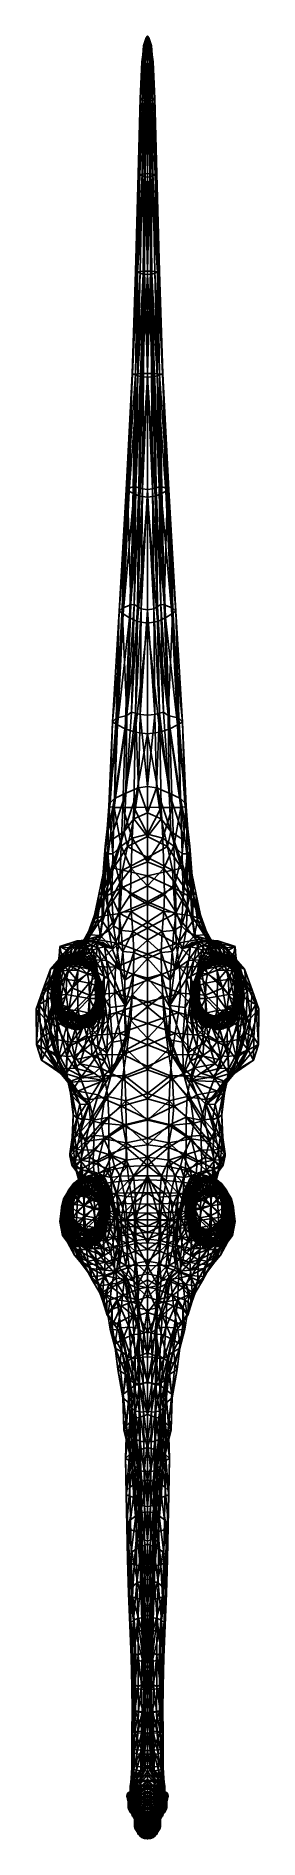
# Model space of a CAD drawing. Extents: x -1.6 to 1.6, y -9.4 to 16.4.
import ezdxf

# ---------------------------------------------------------------- set-up
doc = ezdxf.new("R2010")
doc.units = 0
doc.layers.add('DIPLODOC$LWO', color=1, linetype='CONTINUOUS')

msp = doc.modelspace()

# ---------------------------------------------------------------- linework, layer by layer
at = {"layer": 'DIPLODOC$LWO'}
for points in [[(-0.058, 16.113, 1.669), (-0.068, 16.135, 1.692), (-0.055, 16.262, 1.687)], [(-0.055, 16.262, 1.687), (-0.068, 16.135, 1.692), (-0.055, 16.152, 1.716)], [(-0.055, 16.262, 1.687), (-0.037, 16.254, 1.673), (-0.058, 16.113, 1.669)], [(-0.023, 16.097, 1.658), (-0.058, 16.113, 1.669), (-0.037, 16.254, 1.673)], [(-0.02, 16.376, 1.686), (-0.055, 16.262, 1.687), (-0.046, 16.264, 1.709)], [(-0.02, 16.376, 1.686), (-0.015, 16.37, 1.677), (-0.055, 16.262, 1.687)], [(-0.037, 16.254, 1.673), (-0.055, 16.262, 1.687), (-0.015, 16.37, 1.677)], [(-0.046, 16.264, 1.709), (-0.055, 16.152, 1.716), (-0.032, 16.16, 1.737)], [(-0.046, 16.264, 1.709), (-0.055, 16.262, 1.687), (-0.055, 16.152, 1.716)], [(-0.018, 16.379, 1.703), (-0.046, 16.264, 1.709), (-0.028, 16.263, 1.729)], [(-0.018, 16.379, 1.703), (-0.02, 16.376, 1.686), (-0.046, 16.264, 1.709)], [(-0.028, 16.263, 1.729), (-0.046, 16.264, 1.709), (-0.032, 16.16, 1.737)], [(-0.015, 16.37, 1.677), (0, 16.388, 1.673), (-0.037, 16.254, 1.673)], [(0, 16.248, 1.663), (-0.037, 16.254, 1.673), (0, 16.388, 1.673)], [(-0.037, 16.254, 1.673), (0, 16.248, 1.663), (-0.023, 16.097, 1.658)], [(-0.028, 16.263, 1.729), (-0.032, 16.16, 1.737), (0, 16.16, 1.75)], [(-0.012, 16.378, 1.713), (-0.018, 16.379, 1.703), (-0.028, 16.263, 1.729)], [(-0.012, 16.378, 1.713), (-0.028, 16.263, 1.729), (0, 16.374, 1.721)], [(-0.028, 16.263, 1.729), (0, 16.258, 1.735), (0, 16.374, 1.721)], [(0, 16.258, 1.735), (-0.028, 16.263, 1.729), (0, 16.16, 1.75)], [(0, 16.093, 1.657), (-0.023, 16.097, 1.658), (0, 16.248, 1.663)], [(0, 16.399, 1.682), (-0.02, 16.376, 1.686), (-0.018, 16.379, 1.703)], [(0, 16.399, 1.682), (0, 16.388, 1.673), (-0.02, 16.376, 1.686)], [(0, 16.388, 1.673), (-0.015, 16.37, 1.677), (-0.02, 16.376, 1.686)], [(0, 16.397, 1.712), (0, 16.403, 1.698), (-0.018, 16.379, 1.703)], [(0, 16.403, 1.698), (0, 16.399, 1.682), (-0.018, 16.379, 1.703)], [(0, 16.397, 1.712), (-0.018, 16.379, 1.703), (-0.012, 16.378, 1.713)], [(0, 16.397, 1.712), (-0.012, 16.378, 1.713), (0, 16.374, 1.721)], [(0, 16.403, 1.698), (0, 16.397, 1.712), (0.018, 16.379, 1.703)], [(0, 16.399, 1.682), (0, 16.403, 1.698), (0.018, 16.379, 1.703)], [(0.02, 16.376, 1.686), (0, 16.399, 1.682), (0.018, 16.379, 1.703)], [(0, 16.388, 1.673), (0, 16.399, 1.682), (0.02, 16.376, 1.686)], [(0.012, 16.378, 1.713), (0, 16.397, 1.712), (0, 16.374, 1.721)], [(0.018, 16.379, 1.703), (0, 16.397, 1.712), (0.012, 16.378, 1.713)], [(0, 16.388, 1.673), (0.015, 16.37, 1.677), (0.037, 16.254, 1.673)], [(0.037, 16.254, 1.673), (0, 16.248, 1.663), (0, 16.388, 1.673)], [(0.015, 16.37, 1.677), (0, 16.388, 1.673), (0.02, 16.376, 1.686)], [(0.028, 16.263, 1.729), (0.012, 16.378, 1.713), (0, 16.374, 1.721)], [(0, 16.258, 1.735), (0.028, 16.263, 1.729), (0, 16.374, 1.721)], [(0.032, 16.16, 1.737), (0.028, 16.263, 1.729), (0, 16.16, 1.75)], [(0.028, 16.263, 1.729), (0, 16.258, 1.735), (0, 16.16, 1.75)], [(0, 16.248, 1.663), (0.037, 16.254, 1.673), (0.023, 16.097, 1.658)], [(0.023, 16.097, 1.658), (0, 16.093, 1.657), (0, 16.248, 1.663)], [(0.018, 16.379, 1.703), (0.012, 16.378, 1.713), (0.028, 16.263, 1.729)], [(0.015, 16.37, 1.677), (0.02, 16.376, 1.686), (0.055, 16.262, 1.687)], [(0.055, 16.262, 1.687), (0.037, 16.254, 1.673), (0.015, 16.37, 1.677)], [(0.046, 16.264, 1.709), (0.018, 16.379, 1.703), (0.028, 16.263, 1.729)], [(0.02, 16.376, 1.686), (0.018, 16.379, 1.703), (0.046, 16.264, 1.709)], [(0.055, 16.262, 1.687), (0.02, 16.376, 1.686), (0.046, 16.264, 1.709)], [(0.058, 16.113, 1.669), (0.023, 16.097, 1.658), (0.037, 16.254, 1.673)], [(0.046, 16.264, 1.709), (0.028, 16.263, 1.729), (0.032, 16.16, 1.737)], [(0.055, 16.152, 1.716), (0.046, 16.264, 1.709), (0.032, 16.16, 1.737)], [(0.037, 16.254, 1.673), (0.055, 16.262, 1.687), (0.058, 16.113, 1.669)], [(0.055, 16.262, 1.687), (0.046, 16.264, 1.709), (0.055, 16.152, 1.716)], [(0.068, 16.135, 1.692), (0.058, 16.113, 1.669), (0.055, 16.262, 1.687)], [(0.068, 16.135, 1.692), (0.055, 16.262, 1.687), (0.055, 16.152, 1.716)], [(-0.081, 16.036, 1.682), (-0.052, 16.017, 1.66), (-0.104, 15.51, 1.68)], [(-0.104, 15.51, 1.68), (-0.095, 15.511, 1.711), (-0.081, 16.036, 1.682)], [(-0.052, 16.017, 1.66), (-0.066, 15.486, 1.652), (-0.104, 15.51, 1.68)], [(-0.095, 15.511, 1.711), (-0.068, 15.511, 1.741), (-0.073, 16.046, 1.709)], [(-0.073, 16.046, 1.709), (-0.081, 16.036, 1.682), (-0.095, 15.511, 1.711)], [(-0.068, 16.135, 1.692), (-0.058, 16.113, 1.669), (-0.081, 16.036, 1.682)], [(-0.068, 16.135, 1.692), (-0.081, 16.036, 1.682), (-0.073, 16.046, 1.709)], [(-0.052, 16.017, 1.66), (-0.081, 16.036, 1.682), (-0.058, 16.113, 1.669)], [(-0.055, 16.152, 1.716), (-0.073, 16.046, 1.709), (-0.05, 16.053, 1.735)], [(-0.055, 16.152, 1.716), (-0.068, 16.135, 1.692), (-0.073, 16.046, 1.709)], [(-0.05, 16.053, 1.735), (-0.073, 16.046, 1.709), (-0.068, 15.511, 1.741)], [(-0.068, 15.511, 1.741), (-0.038, 15.52, 1.771), (-0.05, 16.053, 1.735)], [(-0.052, 16.017, 1.66), (0, 16.005, 1.654), (-0.066, 15.486, 1.652)], [(0, 15.469, 1.644), (-0.066, 15.486, 1.652), (0, 16.005, 1.654)], [(-0.058, 16.113, 1.669), (-0.023, 16.097, 1.658), (-0.052, 16.017, 1.66)], [(-0.032, 16.16, 1.737), (-0.055, 16.152, 1.716), (-0.05, 16.053, 1.735)], [(-0.023, 16.097, 1.658), (0, 16.093, 1.657), (-0.052, 16.017, 1.66)], [(0, 16.005, 1.654), (-0.052, 16.017, 1.66), (0, 16.093, 1.657)], [(-0.032, 16.16, 1.737), (-0.05, 16.053, 1.735), (-0.028, 16.062, 1.753)], [(-0.028, 16.062, 1.753), (-0.05, 16.053, 1.735), (-0.038, 15.52, 1.771)], [(-0.038, 15.52, 1.771), (-0.022, 15.524, 1.781), (-0.028, 16.062, 1.753)], [(-0.028, 16.062, 1.753), (0, 16.065, 1.761), (-0.032, 16.16, 1.737)], [(0, 16.16, 1.75), (-0.032, 16.16, 1.737), (0, 16.065, 1.761)], [(0, 16.065, 1.761), (-0.028, 16.062, 1.753), (-0.022, 15.524, 1.781)], [(0, 16.065, 1.761), (-0.022, 15.524, 1.781), (0, 14.437, 1.832)], [(0, 16.065, 1.761), (0.028, 16.062, 1.753), (0.032, 16.16, 1.737)], [(0.032, 16.16, 1.737), (0, 16.16, 1.75), (0, 16.065, 1.761)], [(0, 16.093, 1.657), (0.023, 16.097, 1.658), (0.052, 16.017, 1.66)], [(0.052, 16.017, 1.66), (0, 16.005, 1.654), (0, 16.093, 1.657)], [(0.022, 15.524, 1.781), (0, 16.065, 1.761), (0, 14.437, 1.832)], [(0.028, 16.062, 1.753), (0, 16.065, 1.761), (0.022, 15.524, 1.781)], [(0, 16.005, 1.654), (0.052, 16.017, 1.66), (0.066, 15.486, 1.652)], [(0.066, 15.486, 1.652), (0, 15.469, 1.644), (0, 16.005, 1.654)], [(0.022, 15.524, 1.781), (0.038, 15.52, 1.771), (0.028, 16.062, 1.753)], [(0.023, 16.097, 1.658), (0.058, 16.113, 1.669), (0.052, 16.017, 1.66)], [(0.05, 16.053, 1.735), (0.032, 16.16, 1.737), (0.028, 16.062, 1.753)], [(0.05, 16.053, 1.735), (0.028, 16.062, 1.753), (0.038, 15.52, 1.771)], [(0.055, 16.152, 1.716), (0.032, 16.16, 1.737), (0.05, 16.053, 1.735)], [(0.038, 15.52, 1.771), (0.068, 15.511, 1.741), (0.05, 16.053, 1.735)], [(0.073, 16.046, 1.709), (0.055, 16.152, 1.716), (0.05, 16.053, 1.735)], [(0.073, 16.046, 1.709), (0.05, 16.053, 1.735), (0.068, 15.511, 1.741)], [(0.081, 16.036, 1.682), (0.052, 16.017, 1.66), (0.058, 16.113, 1.669)], [(0.052, 16.017, 1.66), (0.081, 16.036, 1.682), (0.104, 15.51, 1.68)], [(0.066, 15.486, 1.652), (0.052, 16.017, 1.66), (0.104, 15.51, 1.68)], [(0.068, 16.135, 1.692), (0.055, 16.152, 1.716), (0.073, 16.046, 1.709)], [(0.058, 16.113, 1.669), (0.068, 16.135, 1.692), (0.081, 16.036, 1.682)], [(0.081, 16.036, 1.682), (0.068, 16.135, 1.692), (0.073, 16.046, 1.709)], [(0.068, 15.511, 1.741), (0.095, 15.511, 1.711), (0.073, 16.046, 1.709)], [(0.081, 16.036, 1.682), (0.073, 16.046, 1.709), (0.095, 15.511, 1.711)], [(0.095, 15.511, 1.711), (0.104, 15.51, 1.68), (0.081, 16.036, 1.682)], [(-0.132, 14.433, 1.697), (-0.11, 14.426, 1.736), (-0.095, 15.511, 1.711)], [(-0.095, 15.511, 1.711), (-0.104, 15.51, 1.68), (-0.132, 14.433, 1.697)], [(-0.104, 15.51, 1.68), (-0.114, 14.42, 1.658), (-0.132, 14.433, 1.697)], [(-0.104, 15.51, 1.68), (-0.066, 15.486, 1.652), (-0.114, 14.42, 1.658)], [(-0.046, 14.394, 1.635), (-0.114, 14.42, 1.658), (-0.066, 15.486, 1.652)], [(-0.11, 14.426, 1.736), (-0.075, 14.43, 1.782), (-0.068, 15.511, 1.741)], [(-0.095, 15.511, 1.711), (-0.11, 14.426, 1.736), (-0.068, 15.511, 1.741)], [(-0.075, 14.43, 1.782), (-0.031, 14.436, 1.825), (-0.038, 15.52, 1.771)], [(-0.038, 15.52, 1.771), (-0.068, 15.511, 1.741), (-0.075, 14.43, 1.782)], [(-0.066, 15.486, 1.652), (0, 15.469, 1.644), (-0.046, 14.394, 1.635)], [(0, 14.388, 1.633), (-0.046, 14.394, 1.635), (0, 15.469, 1.644)], [(-0.022, 15.524, 1.781), (-0.038, 15.52, 1.771), (-0.031, 14.436, 1.825)], [(-0.031, 14.436, 1.825), (0, 14.437, 1.832), (-0.022, 15.524, 1.781)], [(0, 14.437, 1.832), (0.031, 14.436, 1.825), (0.022, 15.524, 1.781)], [(0, 15.469, 1.644), (0.066, 15.486, 1.652), (0.046, 14.394, 1.635)], [(0.046, 14.394, 1.635), (0, 14.388, 1.633), (0, 15.469, 1.644)], [(0.038, 15.52, 1.771), (0.022, 15.524, 1.781), (0.031, 14.436, 1.825)], [(0.031, 14.436, 1.825), (0.075, 14.43, 1.782), (0.038, 15.52, 1.771)], [(0.068, 15.511, 1.741), (0.038, 15.52, 1.771), (0.075, 14.43, 1.782)], [(0.114, 14.42, 1.658), (0.046, 14.394, 1.635), (0.066, 15.486, 1.652)], [(0.066, 15.486, 1.652), (0.104, 15.51, 1.68), (0.114, 14.42, 1.658)], [(0.075, 14.43, 1.782), (0.11, 14.426, 1.736), (0.068, 15.511, 1.741)], [(0.11, 14.426, 1.736), (0.095, 15.511, 1.711), (0.068, 15.511, 1.741)], [(0.11, 14.426, 1.736), (0.132, 14.433, 1.697), (0.095, 15.511, 1.711)], [(0.104, 15.51, 1.68), (0.095, 15.511, 1.711), (0.132, 14.433, 1.697)], [(0.114, 14.42, 1.658), (0.104, 15.51, 1.68), (0.132, 14.433, 1.697)], [(-0.132, 14.433, 1.697), (-0.114, 14.42, 1.658), (-0.171, 13.041, 1.726)], [(-0.132, 14.433, 1.697), (-0.171, 13.041, 1.726), (-0.11, 14.426, 1.736)], [(-0.171, 13.041, 1.726), (-0.147, 13.035, 1.779), (-0.11, 14.426, 1.736)], [(-0.11, 14.426, 1.736), (-0.147, 13.035, 1.779), (-0.075, 14.43, 1.782)], [(-0.147, 13.035, 1.779), (-0.103, 13.037, 1.846), (-0.075, 14.43, 1.782)], [(-0.103, 13.037, 1.846), (-0.043, 13.042, 1.912), (-0.075, 14.43, 1.782)], [(-0.031, 14.436, 1.825), (-0.075, 14.43, 1.782), (-0.043, 13.042, 1.912)], [(-0.043, 13.042, 1.912), (0, 13.042, 1.923), (-0.031, 14.436, 1.825)], [(0, 14.437, 1.832), (-0.031, 14.436, 1.825), (0, 13.042, 1.923)], [(0.031, 14.436, 1.825), (0, 14.437, 1.832), (0, 13.042, 1.923)], [(0, 13.042, 1.923), (0.043, 13.042, 1.912), (0.031, 14.436, 1.825)], [(0.075, 14.43, 1.782), (0.031, 14.436, 1.825), (0.043, 13.042, 1.912)], [(0.043, 13.042, 1.912), (0.103, 13.037, 1.846), (0.075, 14.43, 1.782)], [(0.147, 13.035, 1.779), (0.11, 14.426, 1.736), (0.075, 14.43, 1.782)], [(0.103, 13.037, 1.846), (0.147, 13.035, 1.779), (0.075, 14.43, 1.782)], [(0.171, 13.041, 1.726), (0.132, 14.433, 1.697), (0.11, 14.426, 1.736)], [(0.147, 13.035, 1.779), (0.171, 13.041, 1.726), (0.11, 14.426, 1.736)], [(0.114, 14.42, 1.658), (0.132, 14.433, 1.697), (0.171, 13.041, 1.726)], [(-0.114, 14.42, 1.658), (-0.145, 13.03, 1.674), (-0.171, 13.041, 1.726)], [(-0.114, 14.42, 1.658), (-0.046, 14.394, 1.635), (-0.145, 13.03, 1.674)], [(-0.046, 14.394, 1.635), (-0.06, 13.002, 1.643), (-0.145, 13.03, 1.674)], [(-0.046, 14.394, 1.635), (0, 14.388, 1.633), (-0.06, 13.002, 1.643)], [(0, 14.388, 1.633), (0, 12.996, 1.639), (-0.06, 13.002, 1.643)], [(0, 14.388, 1.633), (0.046, 14.394, 1.635), (0.06, 13.002, 1.643)], [(0, 12.996, 1.639), (0, 14.388, 1.633), (0.06, 13.002, 1.643)], [(0.046, 14.394, 1.635), (0.114, 14.42, 1.658), (0.145, 13.03, 1.674)], [(0.06, 13.002, 1.643), (0.046, 14.394, 1.635), (0.145, 13.03, 1.674)], [(0.145, 13.03, 1.674), (0.114, 14.42, 1.658), (0.171, 13.041, 1.726)], [(-0.171, 13.041, 1.726), (-0.145, 13.03, 1.674), (-0.22, 11.575, 1.769)], [(-0.22, 11.575, 1.769), (-0.215, 11.577, 1.841), (-0.171, 13.041, 1.726)], [(-0.145, 13.03, 1.674), (-0.14, 11.55, 1.704), (-0.22, 11.575, 1.769)], [(-0.171, 13.041, 1.726), (-0.215, 11.577, 1.841), (-0.147, 13.035, 1.779)], [(-0.215, 11.577, 1.841), (-0.169, 11.574, 1.92), (-0.147, 13.035, 1.779)], [(-0.169, 11.574, 1.92), (-0.136, 11.576, 1.974), (-0.103, 13.037, 1.846)], [(-0.147, 13.035, 1.779), (-0.169, 11.574, 1.92), (-0.103, 13.037, 1.846)], [(-0.145, 13.03, 1.674), (-0.06, 13.002, 1.643), (-0.14, 11.55, 1.704)], [(-0.06, 13.002, 1.643), (-0.078, 11.536, 1.686), (-0.14, 11.55, 1.704)], [(-0.103, 13.037, 1.846), (-0.136, 11.576, 1.974), (-0.043, 13.042, 1.912)], [(-0.136, 11.576, 1.974), (-0.099, 11.58, 2.025), (-0.043, 13.042, 1.912)], [(-0.099, 11.58, 2.025), (-0.058, 11.582, 2.065), (-0.043, 13.042, 1.912)], [(-0.06, 13.002, 1.643), (0, 12.996, 1.639), (-0.078, 11.536, 1.686)], [(0, 12.996, 1.639), (0, 11.53, 1.679), (-0.078, 11.536, 1.686)], [(-0.058, 11.582, 2.065), (0, 11.584, 2.079), (-0.043, 13.042, 1.912)], [(0, 13.042, 1.923), (-0.043, 13.042, 1.912), (0, 11.584, 2.079)], [(0.043, 13.042, 1.912), (0, 13.042, 1.923), (0, 11.584, 2.079)], [(0, 11.584, 2.079), (0.058, 11.582, 2.065), (0.043, 13.042, 1.912)], [(0, 12.996, 1.639), (0.06, 13.002, 1.643), (0.078, 11.536, 1.686)], [(0, 11.53, 1.679), (0, 12.996, 1.639), (0.078, 11.536, 1.686)], [(0.058, 11.582, 2.065), (0.099, 11.58, 2.025), (0.043, 13.042, 1.912)], [(0.136, 11.576, 1.974), (0.103, 13.037, 1.846), (0.043, 13.042, 1.912)], [(0.099, 11.58, 2.025), (0.136, 11.576, 1.974), (0.043, 13.042, 1.912)], [(0.06, 13.002, 1.643), (0.145, 13.03, 1.674), (0.14, 11.55, 1.704)], [(0.078, 11.536, 1.686), (0.06, 13.002, 1.643), (0.14, 11.55, 1.704)], [(0.136, 11.576, 1.974), (0.169, 11.574, 1.92), (0.103, 13.037, 1.846)], [(0.169, 11.574, 1.92), (0.147, 13.035, 1.779), (0.103, 13.037, 1.846)], [(0.14, 11.55, 1.704), (0.145, 13.03, 1.674), (0.22, 11.575, 1.769)], [(0.145, 13.03, 1.674), (0.171, 13.041, 1.726), (0.22, 11.575, 1.769)], [(0.215, 11.577, 1.841), (0.171, 13.041, 1.726), (0.147, 13.035, 1.779)], [(0.169, 11.574, 1.92), (0.215, 11.577, 1.841), (0.147, 13.035, 1.779)], [(0.215, 11.577, 1.841), (0.22, 11.575, 1.769), (0.171, 13.041, 1.726)], [(-0.303, 9.921, 1.911), (-0.285, 9.941, 2.007), (-0.22, 11.575, 1.769)], [(-0.262, 9.899, 1.857), (-0.303, 9.921, 1.911), (-0.22, 11.575, 1.769)], [(-0.215, 11.577, 1.841), (-0.285, 9.941, 2.007), (-0.169, 11.574, 1.92)], [(-0.215, 11.577, 1.841), (-0.22, 11.575, 1.769), (-0.285, 9.941, 2.007)], [(-0.285, 9.941, 2.007), (-0.207, 9.962, 2.11), (-0.169, 11.574, 1.92)], [(-0.22, 11.575, 1.769), (-0.14, 11.55, 1.704), (-0.262, 9.899, 1.857)], [(-0.194, 9.863, 1.818), (-0.262, 9.899, 1.857), (-0.14, 11.55, 1.704)], [(-0.169, 11.574, 1.92), (-0.207, 9.962, 2.11), (-0.136, 11.576, 1.974)], [(-0.207, 9.962, 2.11), (-0.165, 9.962, 2.184), (-0.136, 11.576, 1.974)], [(-0.078, 11.536, 1.686), (-0.194, 9.863, 1.818), (-0.14, 11.55, 1.704)], [(-0.109, 9.83, 1.794), (-0.194, 9.863, 1.818), (-0.078, 11.536, 1.686)], [(-0.136, 11.576, 1.974), (-0.165, 9.962, 2.184), (-0.099, 11.58, 2.025)], [(-0.165, 9.962, 2.184), (-0.122, 9.949, 2.256), (-0.099, 11.58, 2.025)], [(-0.099, 11.58, 2.025), (-0.122, 9.949, 2.256), (-0.058, 11.582, 2.065)], [(-0.122, 9.949, 2.256), (-0.073, 9.934, 2.311), (-0.058, 11.582, 2.065)], [(-0.078, 11.536, 1.686), (0, 11.53, 1.679), (-0.109, 9.83, 1.794)], [(0, 9.816, 1.786), (-0.109, 9.83, 1.794), (0, 11.53, 1.679)], [(-0.058, 11.582, 2.065), (-0.073, 9.934, 2.311), (0, 11.584, 2.079)], [(-0.073, 9.934, 2.311), (0, 9.926, 2.332), (0, 11.584, 2.079)], [(0.073, 9.934, 2.311), (0.058, 11.582, 2.065), (0, 11.584, 2.079)], [(0, 9.926, 2.332), (0.073, 9.934, 2.311), (0, 11.584, 2.079)], [(0, 11.53, 1.679), (0.078, 11.536, 1.686), (0.109, 9.83, 1.794)], [(0.109, 9.83, 1.794), (0, 9.816, 1.786), (0, 11.53, 1.679)], [(0.122, 9.949, 2.256), (0.099, 11.58, 2.025), (0.058, 11.582, 2.065)], [(0.073, 9.934, 2.311), (0.122, 9.949, 2.256), (0.058, 11.582, 2.065)], [(0.194, 9.863, 1.818), (0.078, 11.536, 1.686), (0.14, 11.55, 1.704)], [(0.194, 9.863, 1.818), (0.109, 9.83, 1.794), (0.078, 11.536, 1.686)], [(0.165, 9.962, 2.184), (0.136, 11.576, 1.974), (0.099, 11.58, 2.025)], [(0.122, 9.949, 2.256), (0.165, 9.962, 2.184), (0.099, 11.58, 2.025)], [(0.207, 9.962, 2.11), (0.169, 11.574, 1.92), (0.136, 11.576, 1.974)], [(0.165, 9.962, 2.184), (0.207, 9.962, 2.11), (0.136, 11.576, 1.974)], [(0.14, 11.55, 1.704), (0.22, 11.575, 1.769), (0.262, 9.899, 1.857)], [(0.262, 9.899, 1.857), (0.194, 9.863, 1.818), (0.14, 11.55, 1.704)], [(0.285, 9.941, 2.007), (0.215, 11.577, 1.841), (0.169, 11.574, 1.92)], [(0.207, 9.962, 2.11), (0.285, 9.941, 2.007), (0.169, 11.574, 1.92)], [(0.22, 11.575, 1.769), (0.215, 11.577, 1.841), (0.285, 9.941, 2.007)], [(0.285, 9.941, 2.007), (0.303, 9.921, 1.911), (0.22, 11.575, 1.769)], [(0.303, 9.921, 1.911), (0.262, 9.899, 1.857), (0.22, 11.575, 1.769)], [(-0.405, 8.185, 2.102), (-0.362, 8.229, 2.225), (-0.303, 9.921, 1.911)], [(-0.303, 9.921, 1.911), (-0.262, 9.899, 1.857), (-0.405, 8.185, 2.102)], [(-0.349, 8.149, 2.025), (-0.405, 8.185, 2.102), (-0.262, 9.899, 1.857)], [(-0.362, 8.229, 2.225), (-0.239, 8.279, 2.353), (-0.285, 9.941, 2.007)], [(-0.285, 9.941, 2.007), (-0.303, 9.921, 1.911), (-0.362, 8.229, 2.225)], [(-0.194, 9.863, 1.818), (-0.349, 8.149, 2.025), (-0.262, 9.899, 1.857)], [(-0.259, 8.092, 1.974), (-0.349, 8.149, 2.025), (-0.194, 9.863, 1.818)], [(-0.207, 9.962, 2.11), (-0.285, 9.941, 2.007), (-0.239, 8.279, 2.353)], [(-0.109, 9.83, 1.794), (-0.259, 8.092, 1.974), (-0.194, 9.863, 1.818)], [(-0.145, 8.039, 1.946), (-0.259, 8.092, 1.974), (-0.109, 9.83, 1.794)], [(-0.207, 9.962, 2.11), (-0.239, 8.279, 2.353), (-0.165, 9.962, 2.184)], [(-0.239, 8.279, 2.353), (-0.188, 8.28, 2.449), (-0.165, 9.962, 2.184)], [(-0.165, 9.962, 2.184), (-0.188, 8.28, 2.449), (-0.122, 9.949, 2.256)], [(-0.188, 8.28, 2.449), (-0.142, 8.254, 2.543), (-0.122, 9.949, 2.256)], [(-0.109, 9.83, 1.794), (0, 9.816, 1.786), (-0.145, 8.039, 1.946)], [(0, 8.015, 1.938), (-0.145, 8.039, 1.946), (0, 9.816, 1.786)], [(-0.122, 9.949, 2.256), (-0.142, 8.254, 2.543), (-0.073, 9.934, 2.311)], [(-0.142, 8.254, 2.543), (-0.089, 8.221, 2.614), (-0.073, 9.934, 2.311)], [(-0.073, 9.934, 2.311), (-0.089, 8.221, 2.614), (0, 9.926, 2.332)], [(-0.089, 8.221, 2.614), (0, 8.205, 2.642), (0, 9.926, 2.332)], [(0.089, 8.221, 2.614), (0.073, 9.934, 2.311), (0, 9.926, 2.332)], [(0, 8.205, 2.642), (0.089, 8.221, 2.614), (0, 9.926, 2.332)], [(0, 9.816, 1.786), (0.109, 9.83, 1.794), (0.145, 8.039, 1.946)], [(0.145, 8.039, 1.946), (0, 8.015, 1.938), (0, 9.816, 1.786)], [(0.142, 8.254, 2.543), (0.122, 9.949, 2.256), (0.073, 9.934, 2.311)], [(0.089, 8.221, 2.614), (0.142, 8.254, 2.543), (0.073, 9.934, 2.311)], [(0.259, 8.092, 1.974), (0.109, 9.83, 1.794), (0.194, 9.863, 1.818)], [(0.259, 8.092, 1.974), (0.145, 8.039, 1.946), (0.109, 9.83, 1.794)], [(0.188, 8.28, 2.449), (0.165, 9.962, 2.184), (0.122, 9.949, 2.256)], [(0.142, 8.254, 2.543), (0.188, 8.28, 2.449), (0.122, 9.949, 2.256)], [(0.239, 8.279, 2.353), (0.207, 9.962, 2.11), (0.165, 9.962, 2.184)], [(0.188, 8.28, 2.449), (0.239, 8.279, 2.353), (0.165, 9.962, 2.184)], [(0.349, 8.149, 2.025), (0.194, 9.863, 1.818), (0.262, 9.899, 1.857)], [(0.349, 8.149, 2.025), (0.259, 8.092, 1.974), (0.194, 9.863, 1.818)], [(0.285, 9.941, 2.007), (0.207, 9.962, 2.11), (0.239, 8.279, 2.353)], [(0.239, 8.279, 2.353), (0.362, 8.229, 2.225), (0.285, 9.941, 2.007)], [(0.262, 9.899, 1.857), (0.303, 9.921, 1.911), (0.405, 8.185, 2.102)], [(0.405, 8.185, 2.102), (0.349, 8.149, 2.025), (0.262, 9.899, 1.857)], [(0.303, 9.921, 1.911), (0.285, 9.941, 2.007), (0.362, 8.229, 2.225)], [(0.362, 8.229, 2.225), (0.405, 8.185, 2.102), (0.303, 9.921, 1.911)], [(-0.239, 8.279, 2.353), (-0.362, 8.229, 2.225), (-0.293, 6.697, 2.643)], [(-0.239, 8.279, 2.353), (-0.293, 6.697, 2.643), (-0.188, 8.28, 2.449)], [(-0.293, 6.697, 2.643), (-0.229, 6.745, 2.759), (-0.188, 8.28, 2.449)], [(-0.188, 8.28, 2.449), (-0.229, 6.745, 2.759), (-0.142, 8.254, 2.543)], [(-0.229, 6.745, 2.759), (-0.172, 6.731, 2.867), (-0.142, 8.254, 2.543)], [(-0.142, 8.254, 2.543), (-0.172, 6.731, 2.867), (-0.089, 8.221, 2.614)], [(0.172, 6.731, 2.867), (0.142, 8.254, 2.543), (0.089, 8.221, 2.614)], [(0.229, 6.745, 2.759), (0.188, 8.28, 2.449), (0.142, 8.254, 2.543)], [(0.172, 6.731, 2.867), (0.229, 6.745, 2.759), (0.142, 8.254, 2.543)], [(0.293, 6.697, 2.643), (0.239, 8.279, 2.353), (0.188, 8.28, 2.449)], [(0.229, 6.745, 2.759), (0.293, 6.697, 2.643), (0.188, 8.28, 2.449)], [(0.362, 8.229, 2.225), (0.239, 8.279, 2.353), (0.293, 6.697, 2.643)], [(-0.498, 6.599, 2.313), (-0.446, 6.658, 2.477), (-0.405, 8.185, 2.102)], [(-0.405, 8.185, 2.102), (-0.349, 8.149, 2.025), (-0.498, 6.599, 2.313)], [(-0.428, 6.562, 2.211), (-0.498, 6.599, 2.313), (-0.349, 8.149, 2.025)], [(-0.446, 6.658, 2.477), (-0.293, 6.697, 2.643), (-0.362, 8.229, 2.225)], [(-0.362, 8.229, 2.225), (-0.405, 8.185, 2.102), (-0.446, 6.658, 2.477)], [(-0.349, 8.149, 2.025), (-0.259, 8.092, 1.974), (-0.428, 6.562, 2.211)], [(-0.317, 6.507, 2.142), (-0.428, 6.562, 2.211), (-0.259, 8.092, 1.974)], [(-0.259, 8.092, 1.974), (-0.145, 8.039, 1.946), (-0.317, 6.507, 2.142)], [(-0.177, 6.457, 2.102), (-0.317, 6.507, 2.142), (-0.145, 8.039, 1.946)], [(-0.145, 8.039, 1.946), (0, 8.015, 1.938), (-0.177, 6.457, 2.102)], [(0, 6.435, 2.089), (-0.177, 6.457, 2.102), (0, 8.015, 1.938)], [(-0.172, 6.731, 2.867), (-0.107, 6.709, 2.948), (-0.089, 8.221, 2.614)], [(-0.089, 8.221, 2.614), (-0.107, 6.709, 2.948), (0, 8.205, 2.642)], [(-0.107, 6.709, 2.948), (0, 6.698, 2.979), (0, 8.205, 2.642)], [(0.107, 6.709, 2.948), (0.089, 8.221, 2.614), (0, 8.205, 2.642)], [(0, 6.698, 2.979), (0.107, 6.709, 2.948), (0, 8.205, 2.642)], [(0, 8.015, 1.938), (0.145, 8.039, 1.946), (0.177, 6.457, 2.102)], [(0.177, 6.457, 2.102), (0, 6.435, 2.089), (0, 8.015, 1.938)], [(0.107, 6.709, 2.948), (0.172, 6.731, 2.867), (0.089, 8.221, 2.614)], [(0.145, 8.039, 1.946), (0.259, 8.092, 1.974), (0.317, 6.507, 2.142)], [(0.317, 6.507, 2.142), (0.177, 6.457, 2.102), (0.145, 8.039, 1.946)], [(0.259, 8.092, 1.974), (0.349, 8.149, 2.025), (0.428, 6.562, 2.211)], [(0.428, 6.562, 2.211), (0.317, 6.507, 2.142), (0.259, 8.092, 1.974)], [(0.293, 6.697, 2.643), (0.446, 6.658, 2.477), (0.362, 8.229, 2.225)], [(0.349, 8.149, 2.025), (0.405, 8.185, 2.102), (0.498, 6.599, 2.313)], [(0.498, 6.599, 2.313), (0.428, 6.562, 2.211), (0.349, 8.149, 2.025)], [(0.405, 8.185, 2.102), (0.362, 8.229, 2.225), (0.446, 6.658, 2.477)], [(0.446, 6.658, 2.477), (0.498, 6.599, 2.313), (0.405, 8.185, 2.102)], [(-0.229, 6.745, 2.759), (-0.31, 5.586, 3.15), (-0.172, 6.731, 2.867)], [(-0.293, 6.697, 2.643), (-0.31, 5.586, 3.15), (-0.229, 6.745, 2.759)], [(-0.31, 5.586, 3.15), (-0.129, 5.663, 3.283), (-0.172, 6.731, 2.867)], [(-0.172, 6.731, 2.867), (-0.129, 5.663, 3.283), (-0.107, 6.709, 2.948)], [(-0.129, 5.663, 3.283), (0, 5.68, 3.312), (-0.107, 6.709, 2.948)], [(0, 6.698, 2.979), (-0.107, 6.709, 2.948), (0, 5.68, 3.312)], [(0.107, 6.709, 2.948), (0, 6.698, 2.979), (0, 5.68, 3.312)], [(0, 5.68, 3.312), (0.129, 5.663, 3.283), (0.107, 6.709, 2.948)], [(0.129, 5.663, 3.283), (0.172, 6.731, 2.867), (0.107, 6.709, 2.948)], [(0.129, 5.663, 3.283), (0.31, 5.586, 3.15), (0.172, 6.731, 2.867)], [(0.31, 5.586, 3.15), (0.229, 6.745, 2.759), (0.172, 6.731, 2.867)], [(0.31, 5.586, 3.15), (0.293, 6.697, 2.643), (0.229, 6.745, 2.759)], [(-0.554, 5.397, 2.513), (-0.533, 5.449, 2.745), (-0.498, 6.599, 2.313)], [(-0.498, 6.599, 2.313), (-0.428, 6.562, 2.211), (-0.554, 5.397, 2.513)], [(-0.476, 5.382, 2.39), (-0.554, 5.397, 2.513), (-0.428, 6.562, 2.211)], [(-0.533, 5.449, 2.745), (-0.469, 5.51, 2.951), (-0.446, 6.658, 2.477)], [(-0.446, 6.658, 2.477), (-0.498, 6.599, 2.313), (-0.533, 5.449, 2.745)], [(-0.428, 6.562, 2.211), (-0.317, 6.507, 2.142), (-0.476, 5.382, 2.39)], [(-0.35, 5.379, 2.289), (-0.476, 5.382, 2.39), (-0.317, 6.507, 2.142)], [(-0.469, 5.51, 2.951), (-0.31, 5.586, 3.15), (-0.293, 6.697, 2.643)], [(-0.293, 6.697, 2.643), (-0.446, 6.658, 2.477), (-0.469, 5.51, 2.951)], [(-0.317, 6.507, 2.142), (-0.177, 6.457, 2.102), (-0.35, 5.379, 2.289)], [(-0.193, 5.382, 2.22), (-0.35, 5.379, 2.289), (-0.177, 6.457, 2.102)], [(-0.177, 6.457, 2.102), (0, 6.435, 2.089), (-0.193, 5.382, 2.22)], [(0, 6.435, 2.089), (0.177, 6.457, 2.102), (0.193, 5.382, 2.22)], [(0.177, 6.457, 2.102), (0.317, 6.507, 2.142), (0.35, 5.379, 2.289)], [(0.35, 5.379, 2.289), (0.193, 5.382, 2.22), (0.177, 6.457, 2.102)], [(0.31, 5.586, 3.15), (0.469, 5.51, 2.951), (0.293, 6.697, 2.643)], [(0.446, 6.658, 2.477), (0.293, 6.697, 2.643), (0.469, 5.51, 2.951)], [(0.317, 6.507, 2.142), (0.428, 6.562, 2.211), (0.476, 5.382, 2.39)], [(0.476, 5.382, 2.39), (0.35, 5.379, 2.289), (0.317, 6.507, 2.142)], [(0.428, 6.562, 2.211), (0.498, 6.599, 2.313), (0.554, 5.397, 2.513)], [(0.554, 5.397, 2.513), (0.476, 5.382, 2.39), (0.428, 6.562, 2.211)], [(0.469, 5.51, 2.951), (0.533, 5.449, 2.745), (0.446, 6.658, 2.477)], [(0.498, 6.599, 2.313), (0.446, 6.658, 2.477), (0.533, 5.449, 2.745)], [(0.533, 5.449, 2.745), (0.554, 5.397, 2.513), (0.498, 6.599, 2.313)], [(0, 5.384, 2.194), (-0.193, 5.382, 2.22), (0, 6.435, 2.089)], [(0.193, 5.382, 2.22), (0, 5.384, 2.194), (0, 6.435, 2.089)], [(0, 5.68, 3.312), (-0.129, 5.663, 3.283), (0, 5.304, 3.544)], [(0.129, 5.663, 3.283), (0, 5.68, 3.312), (0, 5.304, 3.544)], [(-0.533, 5.449, 2.745), (-0.604, 4.83, 3.114), (-0.469, 5.51, 2.951)], [(-0.604, 4.83, 3.114), (-0.537, 4.902, 3.356), (-0.469, 5.51, 2.951)], [(-0.602, 4.752, 2.867), (-0.604, 4.83, 3.114), (-0.533, 5.449, 2.745)], [(-0.533, 5.449, 2.745), (-0.554, 5.397, 2.513), (-0.602, 4.752, 2.867)], [(-0.537, 4.902, 3.356), (-0.331, 5.04, 3.512), (-0.31, 5.586, 3.15)], [(-0.469, 5.51, 2.951), (-0.537, 4.902, 3.356), (-0.31, 5.586, 3.15)], [(-0.331, 5.04, 3.512), (-0.195, 5.22, 3.539), (-0.129, 5.663, 3.283)], [(-0.129, 5.663, 3.283), (-0.31, 5.586, 3.15), (-0.331, 5.04, 3.512)], [(-0.195, 5.22, 3.539), (0, 5.304, 3.544), (-0.129, 5.663, 3.283)], [(0, 5.304, 3.544), (0.195, 5.22, 3.539), (0.129, 5.663, 3.283)], [(0.195, 5.22, 3.539), (0.331, 5.04, 3.512), (0.129, 5.663, 3.283)], [(0.31, 5.586, 3.15), (0.129, 5.663, 3.283), (0.331, 5.04, 3.512)], [(0.331, 5.04, 3.512), (0.537, 4.902, 3.356), (0.31, 5.586, 3.15)], [(0.537, 4.902, 3.356), (0.469, 5.51, 2.951), (0.31, 5.586, 3.15)], [(0.604, 4.83, 3.114), (0.533, 5.449, 2.745), (0.469, 5.51, 2.951)], [(0.537, 4.902, 3.356), (0.604, 4.83, 3.114), (0.469, 5.51, 2.951)], [(0.604, 4.83, 3.114), (0.602, 4.752, 2.867), (0.533, 5.449, 2.745)], [(0.554, 5.397, 2.513), (0.533, 5.449, 2.745), (0.602, 4.752, 2.867)], [(-0.567, 4.717, 2.679), (-0.602, 4.752, 2.867), (-0.554, 5.397, 2.513)], [(-0.494, 4.717, 2.54), (-0.567, 4.717, 2.679), (-0.554, 5.397, 2.513)], [(-0.476, 5.382, 2.39), (-0.494, 4.717, 2.54), (-0.554, 5.397, 2.513)], [(-0.375, 4.827, 2.398), (-0.494, 4.717, 2.54), (-0.476, 5.382, 2.39)], [(-0.35, 5.379, 2.289), (-0.375, 4.827, 2.398), (-0.476, 5.382, 2.39)], [(-0.217, 4.943, 2.287), (-0.375, 4.827, 2.398), (-0.35, 5.379, 2.289)], [(-0.193, 5.382, 2.22), (-0.217, 4.943, 2.287), (-0.35, 5.379, 2.289)], [(-0.195, 5.22, 3.539), (-0.331, 5.04, 3.512), (-0.285, 4.822, 3.835)], [(-0.285, 4.822, 3.835), (0, 4.966, 3.828), (-0.195, 5.22, 3.539)], [(0, 4.998, 2.242), (-0.217, 4.943, 2.287), (-0.193, 5.382, 2.22)], [(0, 5.304, 3.544), (-0.195, 5.22, 3.539), (0, 4.966, 3.828)], [(0, 5.384, 2.194), (0, 4.998, 2.242), (-0.193, 5.382, 2.22)], [(0, 4.998, 2.242), (0, 5.384, 2.194), (0.193, 5.382, 2.22)], [(0.217, 4.943, 2.287), (0, 4.998, 2.242), (0.193, 5.382, 2.22)], [(0.195, 5.22, 3.539), (0, 5.304, 3.544), (0, 4.966, 3.828)], [(0, 4.966, 3.828), (0.285, 4.822, 3.835), (0.195, 5.22, 3.539)], [(0.217, 4.943, 2.287), (0.193, 5.382, 2.22), (0.35, 5.379, 2.289)], [(0.331, 5.04, 3.512), (0.195, 5.22, 3.539), (0.285, 4.822, 3.835)], [(0.375, 4.827, 2.398), (0.217, 4.943, 2.287), (0.35, 5.379, 2.289)], [(0.375, 4.827, 2.398), (0.35, 5.379, 2.289), (0.476, 5.382, 2.39)], [(0.494, 4.717, 2.54), (0.375, 4.827, 2.398), (0.476, 5.382, 2.39)], [(0.494, 4.717, 2.54), (0.476, 5.382, 2.39), (0.554, 5.397, 2.513)], [(0.567, 4.717, 2.679), (0.494, 4.717, 2.54), (0.554, 5.397, 2.513)], [(0.602, 4.752, 2.867), (0.567, 4.717, 2.679), (0.554, 5.397, 2.513)], [(-0.697, 4.14, 3.532), (-0.629, 4.199, 3.822), (-0.537, 4.902, 3.356)], [(-0.659, 4.152, 3.307), (-0.697, 4.14, 3.532), (-0.537, 4.902, 3.356)], [(-0.604, 4.83, 3.114), (-0.659, 4.152, 3.307), (-0.537, 4.902, 3.356)], [(-0.629, 4.199, 3.822), (-0.486, 4.513, 3.84), (-0.331, 5.04, 3.512)], [(-0.331, 5.04, 3.512), (-0.537, 4.902, 3.356), (-0.629, 4.199, 3.822)], [(-0.486, 4.513, 3.84), (-0.285, 4.822, 3.835), (-0.331, 5.04, 3.512)], [(-0.217, 4.943, 2.287), (-0.233, 4.51, 2.374), (-0.375, 4.827, 2.398)], [(0, 4.966, 3.828), (-0.285, 4.822, 3.835), (0, 4.668, 4.11)], [(0, 4.607, 2.3), (-0.233, 4.51, 2.374), (-0.217, 4.943, 2.287)], [(0, 4.998, 2.242), (0, 4.607, 2.3), (-0.217, 4.943, 2.287)], [(0, 4.607, 2.3), (0, 4.998, 2.242), (0.217, 4.943, 2.287)], [(0.285, 4.822, 3.835), (0, 4.966, 3.828), (0, 4.668, 4.11)], [(0.233, 4.51, 2.374), (0, 4.607, 2.3), (0.217, 4.943, 2.287)], [(0.233, 4.51, 2.374), (0.217, 4.943, 2.287), (0.375, 4.827, 2.398)], [(0.285, 4.822, 3.835), (0.486, 4.513, 3.84), (0.331, 5.04, 3.512)], [(0.486, 4.513, 3.84), (0.629, 4.199, 3.822), (0.331, 5.04, 3.512)], [(0.537, 4.902, 3.356), (0.331, 5.04, 3.512), (0.629, 4.199, 3.822)], [(0.629, 4.199, 3.822), (0.697, 4.14, 3.532), (0.537, 4.902, 3.356)], [(0.659, 4.152, 3.307), (0.604, 4.83, 3.114), (0.537, 4.902, 3.356)], [(0.697, 4.14, 3.532), (0.659, 4.152, 3.307), (0.537, 4.902, 3.356)], [(-0.617, 4.198, 3.06), (-0.659, 4.152, 3.307), (-0.604, 4.83, 3.114)], [(-0.602, 4.752, 2.867), (-0.617, 4.198, 3.06), (-0.604, 4.83, 3.114)], [(-0.602, 4.752, 2.867), (-0.567, 4.717, 2.679), (-0.617, 4.198, 3.06)], [(-0.572, 3.972, 2.95), (-0.617, 4.198, 3.06), (-0.567, 4.717, 2.679)], [(-0.51, 4.091, 2.735), (-0.572, 3.972, 2.95), (-0.567, 4.717, 2.679)], [(-0.494, 4.717, 2.54), (-0.51, 4.091, 2.735), (-0.567, 4.717, 2.679)], [(-0.397, 4.298, 2.545), (-0.51, 4.091, 2.735), (-0.494, 4.717, 2.54)], [(-0.375, 4.827, 2.398), (-0.397, 4.298, 2.545), (-0.494, 4.717, 2.54)], [(-0.285, 4.822, 3.835), (-0.486, 4.513, 3.84), (-0.356, 4.486, 4.114)], [(-0.233, 4.51, 2.374), (-0.397, 4.298, 2.545), (-0.375, 4.827, 2.398)], [(-0.356, 4.486, 4.114), (0, 4.668, 4.11), (-0.285, 4.822, 3.835)], [(0, 4.668, 4.11), (-0.356, 4.486, 4.114), (0, 4.407, 4.333)], [(0, 4.668, 4.11), (0.356, 4.486, 4.114), (0.285, 4.822, 3.835)], [(0.356, 4.486, 4.114), (0, 4.668, 4.11), (0, 4.407, 4.333)], [(0.397, 4.298, 2.545), (0.233, 4.51, 2.374), (0.375, 4.827, 2.398)], [(0.486, 4.513, 3.84), (0.285, 4.822, 3.835), (0.356, 4.486, 4.114)], [(0.397, 4.298, 2.545), (0.375, 4.827, 2.398), (0.494, 4.717, 2.54)], [(0.51, 4.091, 2.735), (0.397, 4.298, 2.545), (0.494, 4.717, 2.54)], [(0.51, 4.091, 2.735), (0.494, 4.717, 2.54), (0.567, 4.717, 2.679)], [(0.572, 3.972, 2.95), (0.51, 4.091, 2.735), (0.567, 4.717, 2.679)], [(0.567, 4.717, 2.679), (0.602, 4.752, 2.867), (0.617, 4.198, 3.06)], [(0.617, 4.198, 3.06), (0.572, 3.972, 2.95), (0.567, 4.717, 2.679)], [(0.617, 4.198, 3.06), (0.602, 4.752, 2.867), (0.604, 4.83, 3.114)], [(0.659, 4.152, 3.307), (0.617, 4.198, 3.06), (0.604, 4.83, 3.114)], [(-0.486, 4.513, 3.84), (-0.629, 4.199, 3.822), (-0.618, 4.102, 4.122)], [(-0.618, 4.102, 4.122), (-0.356, 4.486, 4.114), (-0.486, 4.513, 3.84)], [(-0.356, 4.486, 4.114), (-0.618, 4.102, 4.122), (-0.37, 4.233, 4.32)], [(-0.233, 4.51, 2.374), (-0.241, 4.14, 2.445), (-0.397, 4.298, 2.545)], [(-0.37, 4.233, 4.32), (0, 4.407, 4.333), (-0.356, 4.486, 4.114)], [(0, 4.407, 4.333), (-0.37, 4.233, 4.32), (0, 4.032, 4.618)], [(0, 4.26, 2.343), (-0.241, 4.14, 2.445), (-0.233, 4.51, 2.374)], [(0, 4.607, 2.3), (0, 4.26, 2.343), (-0.233, 4.51, 2.374)], [(0, 4.26, 2.343), (0, 4.607, 2.3), (0.233, 4.51, 2.374)], [(0.241, 4.14, 2.445), (0, 4.26, 2.343), (0.233, 4.51, 2.374)], [(0, 4.407, 4.333), (0.37, 4.233, 4.32), (0.356, 4.486, 4.114)], [(0.37, 4.233, 4.32), (0, 4.407, 4.333), (0, 4.032, 4.618)], [(0.241, 4.14, 2.445), (0.233, 4.51, 2.374), (0.397, 4.298, 2.545)], [(0.356, 4.486, 4.114), (0.618, 4.102, 4.122), (0.486, 4.513, 3.84)], [(0.618, 4.102, 4.122), (0.356, 4.486, 4.114), (0.37, 4.233, 4.32)], [(0.629, 4.199, 3.822), (0.486, 4.513, 3.84), (0.618, 4.102, 4.122)], [(-0.849, 3.589, 4.067), (-0.753, 3.792, 4.135), (-0.629, 4.199, 3.822)], [(-0.784, 3.711, 3.783), (-0.849, 3.589, 4.067), (-0.629, 4.199, 3.822)], [(-0.697, 4.14, 3.532), (-0.784, 3.711, 3.783), (-0.629, 4.199, 3.822)], [(-0.714, 3.774, 3.496), (-0.784, 3.711, 3.783), (-0.697, 4.14, 3.532)], [(-0.753, 3.792, 4.135), (-0.618, 4.102, 4.122), (-0.629, 4.199, 3.822)], [(-0.659, 4.152, 3.307), (-0.714, 3.774, 3.496), (-0.697, 4.14, 3.532)], [(-0.644, 3.752, 3.27), (-0.714, 3.774, 3.496), (-0.659, 4.152, 3.307)], [(-0.617, 4.198, 3.06), (-0.644, 3.752, 3.27), (-0.659, 4.152, 3.307)], [(-0.617, 4.198, 3.06), (-0.572, 3.972, 2.95), (-0.644, 3.752, 3.27)], [(-0.37, 4.233, 4.32), (-0.634, 3.835, 4.324), (-0.396, 3.868, 4.6)], [(-0.634, 3.835, 4.324), (-0.37, 4.233, 4.32), (-0.618, 4.102, 4.122)], [(-0.397, 4.298, 2.545), (-0.409, 3.881, 2.672), (-0.51, 4.091, 2.735)], [(-0.241, 4.14, 2.445), (-0.409, 3.881, 2.672), (-0.397, 4.298, 2.545)], [(-0.241, 4.14, 2.445), (-0.235, 3.894, 2.466), (-0.409, 3.881, 2.672)], [(-0.396, 3.868, 4.6), (0, 4.032, 4.618), (-0.37, 4.233, 4.32)], [(0, 4.26, 2.343), (0, 4.002, 2.35), (-0.241, 4.14, 2.445)], [(0, 4.002, 2.35), (-0.235, 3.894, 2.466), (-0.241, 4.14, 2.445)], [(0, 4.002, 2.35), (0, 4.26, 2.343), (0.241, 4.14, 2.445)], [(0, 4.032, 4.618), (0.396, 3.868, 4.6), (0.37, 4.233, 4.32)], [(0.235, 3.894, 2.466), (0, 4.002, 2.35), (0.241, 4.14, 2.445)], [(0.235, 3.894, 2.466), (0.241, 4.14, 2.445), (0.409, 3.881, 2.672)], [(0.409, 3.881, 2.672), (0.241, 4.14, 2.445), (0.397, 4.298, 2.545)], [(0.634, 3.835, 4.324), (0.37, 4.233, 4.32), (0.396, 3.868, 4.6)], [(0.37, 4.233, 4.32), (0.634, 3.835, 4.324), (0.618, 4.102, 4.122)], [(0.409, 3.881, 2.672), (0.397, 4.298, 2.545), (0.51, 4.091, 2.735)], [(0.572, 3.972, 2.95), (0.617, 4.198, 3.06), (0.644, 3.752, 3.27)], [(0.644, 3.752, 3.27), (0.617, 4.198, 3.06), (0.659, 4.152, 3.307)], [(0.618, 4.102, 4.122), (0.753, 3.792, 4.135), (0.629, 4.199, 3.822)], [(0.753, 3.792, 4.135), (0.849, 3.589, 4.067), (0.629, 4.199, 3.822)], [(0.784, 3.711, 3.783), (0.697, 4.14, 3.532), (0.629, 4.199, 3.822)], [(0.849, 3.589, 4.067), (0.784, 3.711, 3.783), (0.629, 4.199, 3.822)], [(0.714, 3.774, 3.496), (0.644, 3.752, 3.27), (0.659, 4.152, 3.307)], [(0.714, 3.774, 3.496), (0.659, 4.152, 3.307), (0.697, 4.14, 3.532)], [(0.784, 3.711, 3.783), (0.714, 3.774, 3.496), (0.697, 4.14, 3.532)], [(-0.618, 4.102, 4.122), (-0.753, 3.792, 4.135), (-0.634, 3.835, 4.324)], [(-0.694, 3.491, 4.547), (-0.396, 3.868, 4.6), (-0.634, 3.835, 4.324)], [(-0.396, 3.868, 4.6), (-0.694, 3.491, 4.547), (-0.407, 3.44, 4.843)], [(-0.553, 3.622, 3.067), (-0.644, 3.752, 3.27), (-0.572, 3.972, 2.95)], [(-0.51, 4.091, 2.735), (-0.487, 3.691, 2.87), (-0.572, 3.972, 2.95)], [(-0.487, 3.691, 2.87), (-0.553, 3.622, 3.067), (-0.572, 3.972, 2.95)], [(-0.409, 3.881, 2.672), (-0.487, 3.691, 2.87), (-0.51, 4.091, 2.735)], [(-0.409, 3.881, 2.672), (-0.375, 3.626, 2.679), (-0.487, 3.691, 2.87)], [(-0.235, 3.894, 2.466), (-0.375, 3.626, 2.679), (-0.409, 3.881, 2.672)], [(-0.407, 3.44, 4.843), (0, 3.657, 4.902), (-0.396, 3.868, 4.6)], [(0, 4.032, 4.618), (-0.396, 3.868, 4.6), (0, 3.657, 4.902)], [(-0.235, 3.894, 2.466), (-0.208, 3.608, 2.377), (-0.375, 3.626, 2.679)], [(0, 4.002, 2.35), (0, 3.741, 2.294), (-0.235, 3.894, 2.466)], [(0, 3.741, 2.294), (-0.208, 3.608, 2.377), (-0.235, 3.894, 2.466)], [(0.396, 3.868, 4.6), (0, 4.032, 4.618), (0, 3.657, 4.902)], [(0, 3.741, 2.294), (0, 4.002, 2.35), (0.235, 3.894, 2.466)], [(0.208, 3.608, 2.377), (0, 3.741, 2.294), (0.235, 3.894, 2.466)], [(0, 3.657, 4.902), (0.407, 3.44, 4.843), (0.396, 3.868, 4.6)], [(0.208, 3.608, 2.377), (0.235, 3.894, 2.466), (0.375, 3.626, 2.679)], [(0.375, 3.626, 2.679), (0.235, 3.894, 2.466), (0.409, 3.881, 2.672)], [(0.375, 3.626, 2.679), (0.409, 3.881, 2.672), (0.487, 3.691, 2.87)], [(0.396, 3.868, 4.6), (0.694, 3.491, 4.547), (0.634, 3.835, 4.324)], [(0.694, 3.491, 4.547), (0.396, 3.868, 4.6), (0.407, 3.44, 4.843)], [(0.487, 3.691, 2.87), (0.409, 3.881, 2.672), (0.51, 4.091, 2.735)], [(0.487, 3.691, 2.87), (0.51, 4.091, 2.735), (0.572, 3.972, 2.95)], [(0.553, 3.622, 3.067), (0.487, 3.691, 2.87), (0.572, 3.972, 2.95)], [(0.644, 3.752, 3.27), (0.553, 3.622, 3.067), (0.572, 3.972, 2.95)], [(0.753, 3.792, 4.135), (0.618, 4.102, 4.122), (0.634, 3.835, 4.324)], [(-0.784, 3.711, 3.783), (-0.912, 3.476, 3.95), (-0.849, 3.589, 4.067)], [(-0.819, 3.564, 3.671), (-0.912, 3.476, 3.95), (-0.784, 3.711, 3.783)], [(-0.753, 3.792, 4.135), (-0.849, 3.589, 4.067), (-0.843, 3.515, 4.284)], [(-0.634, 3.835, 4.324), (-0.843, 3.515, 4.284), (-0.694, 3.491, 4.547)], [(-0.843, 3.515, 4.284), (-0.634, 3.835, 4.324), (-0.753, 3.792, 4.135)], [(-0.714, 3.774, 3.496), (-0.819, 3.564, 3.671), (-0.784, 3.711, 3.783)], [(-0.673, 3.553, 3.339), (-0.819, 3.564, 3.671), (-0.714, 3.774, 3.496)], [(-0.644, 3.752, 3.27), (-0.673, 3.553, 3.339), (-0.714, 3.774, 3.496)], [(-0.644, 3.752, 3.27), (-0.553, 3.622, 3.067), (-0.673, 3.553, 3.339)], [(-0.506, 3.369, 2.975), (-0.673, 3.553, 3.339), (-0.553, 3.622, 3.067)], [(-0.487, 3.691, 2.87), (-0.454, 3.462, 2.851), (-0.553, 3.622, 3.067)], [(-0.454, 3.462, 2.851), (-0.506, 3.369, 2.975), (-0.553, 3.622, 3.067)], [(-0.375, 3.626, 2.679), (-0.454, 3.462, 2.851), (-0.487, 3.691, 2.87)], [(-0.375, 3.626, 2.679), (-0.352, 3.325, 2.558), (-0.454, 3.462, 2.851)], [(0, 3.657, 4.902), (-0.407, 3.44, 4.843), (0, 3.284, 5.148)], [(-0.208, 3.608, 2.377), (-0.352, 3.325, 2.558), (-0.375, 3.626, 2.679)], [(-0.208, 3.608, 2.377), (-0.196, 3.308, 2.272), (-0.352, 3.325, 2.558)], [(0, 3.741, 2.294), (0, 3.486, 2.199), (-0.208, 3.608, 2.377)], [(0, 3.486, 2.199), (-0.196, 3.308, 2.272), (-0.208, 3.608, 2.377)], [(0, 3.486, 2.199), (0, 3.741, 2.294), (0.208, 3.608, 2.377)], [(0.407, 3.44, 4.843), (0, 3.657, 4.902), (0, 3.284, 5.148)], [(0.196, 3.308, 2.272), (0, 3.486, 2.199), (0.208, 3.608, 2.377)], [(0.196, 3.308, 2.272), (0.208, 3.608, 2.377), (0.352, 3.325, 2.558)], [(0.352, 3.325, 2.558), (0.208, 3.608, 2.377), (0.375, 3.626, 2.679)], [(0.352, 3.325, 2.558), (0.375, 3.626, 2.679), (0.454, 3.462, 2.851)], [(0.454, 3.462, 2.851), (0.375, 3.626, 2.679), (0.487, 3.691, 2.87)], [(0.454, 3.462, 2.851), (0.487, 3.691, 2.87), (0.553, 3.622, 3.067)], [(0.506, 3.369, 2.975), (0.454, 3.462, 2.851), (0.553, 3.622, 3.067)], [(0.673, 3.553, 3.339), (0.506, 3.369, 2.975), (0.553, 3.622, 3.067)], [(0.553, 3.622, 3.067), (0.644, 3.752, 3.27), (0.673, 3.553, 3.339)], [(0.843, 3.515, 4.284), (0.634, 3.835, 4.324), (0.694, 3.491, 4.547)], [(0.634, 3.835, 4.324), (0.843, 3.515, 4.284), (0.753, 3.792, 4.135)], [(0.673, 3.553, 3.339), (0.644, 3.752, 3.27), (0.714, 3.774, 3.496)], [(0.819, 3.564, 3.671), (0.673, 3.553, 3.339), (0.714, 3.774, 3.496)], [(0.819, 3.564, 3.671), (0.714, 3.774, 3.496), (0.784, 3.711, 3.783)], [(0.849, 3.589, 4.067), (0.753, 3.792, 4.135), (0.843, 3.515, 4.284)], [(0.912, 3.476, 3.95), (0.784, 3.711, 3.783), (0.849, 3.589, 4.067)], [(0.912, 3.476, 3.95), (0.819, 3.564, 3.671), (0.784, 3.711, 3.783)], [(-1.139, 3.333, 2.947), (-1.261, 3.258, 3.113), (-1.25, 3.393, 3.39)], [(-1.261, 3.258, 3.113), (-1.221, 3.255, 3.476), (-1.25, 3.393, 3.39)], [(-1.056, 3.429, 3.147), (-1.25, 3.393, 3.39), (-1.005, 3.475, 3.4)], [(-1.25, 3.393, 3.39), (-1.126, 3.375, 3.605), (-1.005, 3.475, 3.4)], [(-1.139, 3.333, 2.947), (-1.25, 3.393, 3.39), (-1.056, 3.429, 3.147)], [(-1.25, 3.393, 3.39), (-1.221, 3.255, 3.476), (-1.126, 3.375, 3.605)], [(-1.221, 3.255, 3.476), (-1.166, 3.273, 3.754), (-1.126, 3.375, 3.605)], [(-1.126, 3.375, 3.605), (-1.166, 3.273, 3.754), (-0.998, 3.42, 3.801)], [(-1.166, 3.273, 3.754), (-1.061, 3.293, 3.999), (-0.998, 3.42, 3.801)], [(-1.083, 3.385, 2.832), (-1.139, 3.333, 2.947), (-1.056, 3.429, 3.147)], [(-1.13, 3.154, 2.478), (-1.139, 3.333, 2.947), (-1.083, 3.385, 2.832)], [(-1.082, 3.204, 2.425), (-1.13, 3.154, 2.478), (-1.083, 3.385, 2.832)], [(-1.005, 3.475, 3.4), (-1.126, 3.375, 3.605), (-0.893, 3.488, 3.542)], [(-1.126, 3.375, 3.605), (-0.998, 3.42, 3.801), (-0.893, 3.488, 3.542)], [(-1.027, 3.378, 2.675), (-1.083, 3.385, 2.832), (-0.996, 3.45, 2.945)], [(-1.083, 3.385, 2.832), (-1.056, 3.429, 3.147), (-0.996, 3.45, 2.945)], [(-1.082, 3.204, 2.425), (-1.083, 3.385, 2.832), (-1.027, 3.378, 2.675)], [(-1.027, 3.216, 2.355), (-1.082, 3.204, 2.425), (-1.027, 3.378, 2.675)], [(-0.998, 3.42, 3.801), (-1.061, 3.293, 3.999), (-0.912, 3.476, 3.95)], [(-1.061, 3.293, 3.999), (-0.994, 3.321, 4.213), (-0.912, 3.476, 3.95)], [(-1.056, 3.429, 3.147), (-1.005, 3.475, 3.4), (-0.91, 3.466, 3.159)], [(-0.996, 3.45, 2.945), (-1.056, 3.429, 3.147), (-0.91, 3.466, 3.159)], [(-0.968, 3.363, 2.523), (-1.027, 3.378, 2.675), (-0.931, 3.451, 2.735)], [(-1.027, 3.378, 2.675), (-0.996, 3.45, 2.945), (-0.931, 3.451, 2.735)], [(-1.027, 3.216, 2.355), (-1.027, 3.378, 2.675), (-0.968, 3.363, 2.523)], [(-0.968, 3.225, 2.268), (-1.027, 3.216, 2.355), (-0.968, 3.363, 2.523)], [(-1.005, 3.475, 3.4), (-0.893, 3.488, 3.542), (-0.78, 3.481, 3.303)], [(-0.91, 3.466, 3.159), (-1.005, 3.475, 3.4), (-0.78, 3.481, 3.303)], [(-0.893, 3.488, 3.542), (-0.998, 3.42, 3.801), (-0.819, 3.564, 3.671)], [(-0.998, 3.42, 3.801), (-0.912, 3.476, 3.95), (-0.819, 3.564, 3.671)], [(-0.931, 3.451, 2.735), (-0.996, 3.45, 2.945), (-0.839, 3.469, 2.936)], [(-0.996, 3.45, 2.945), (-0.91, 3.466, 3.159), (-0.839, 3.469, 2.936)], [(-0.994, 3.321, 4.213), (-0.843, 3.515, 4.284), (-0.849, 3.589, 4.067)], [(-0.912, 3.476, 3.95), (-0.994, 3.321, 4.213), (-0.849, 3.589, 4.067)], [(-0.843, 3.515, 4.284), (-0.994, 3.321, 4.213), (-0.942, 3.21, 4.493)], [(-0.931, 3.451, 2.735), (-0.872, 3.457, 2.544), (-0.968, 3.363, 2.523)], [(-0.872, 3.457, 2.544), (-0.902, 3.39, 2.339), (-0.968, 3.363, 2.523)], [(-0.968, 3.363, 2.523), (-0.902, 3.39, 2.339), (-0.968, 3.225, 2.268)], [(-0.902, 3.39, 2.339), (-0.943, 3.335, 2.134), (-0.968, 3.225, 2.268)], [(-0.902, 3.39, 2.339), (-0.869, 3.37, 2.193), (-0.943, 3.335, 2.134)], [(-0.869, 3.37, 2.193), (-0.875, 3.305, 2.041), (-0.943, 3.335, 2.134)], [(-0.942, 3.21, 4.493), (-0.694, 3.491, 4.547), (-0.843, 3.515, 4.284)], [(-0.694, 3.491, 4.547), (-0.942, 3.21, 4.493), (-0.761, 3.11, 4.769)], [(-0.872, 3.457, 2.544), (-0.931, 3.451, 2.735), (-0.792, 3.479, 2.741)], [(-0.931, 3.451, 2.735), (-0.839, 3.469, 2.936), (-0.792, 3.479, 2.741)], [(-0.91, 3.466, 3.159), (-0.78, 3.481, 3.303), (-0.702, 3.453, 3.071)], [(-0.839, 3.469, 2.936), (-0.91, 3.466, 3.159), (-0.702, 3.453, 3.071)], [(-0.872, 3.457, 2.544), (-0.81, 3.421, 2.356), (-0.902, 3.39, 2.339)], [(-0.81, 3.421, 2.356), (-0.869, 3.37, 2.193), (-0.902, 3.39, 2.339)], [(-0.893, 3.488, 3.542), (-0.819, 3.564, 3.671), (-0.673, 3.553, 3.339)], [(-0.673, 3.553, 3.339), (-0.78, 3.481, 3.303), (-0.893, 3.488, 3.542)], [(-0.869, 3.37, 2.193), (-0.809, 3.292, 2.073), (-0.875, 3.305, 2.041)], [(-0.872, 3.457, 2.544), (-0.792, 3.479, 2.741), (-0.75, 3.462, 2.567)], [(-0.81, 3.421, 2.356), (-0.872, 3.457, 2.544), (-0.75, 3.462, 2.567)], [(-0.81, 3.421, 2.356), (-0.785, 3.342, 2.208), (-0.869, 3.37, 2.193)], [(-0.785, 3.342, 2.208), (-0.809, 3.292, 2.073), (-0.869, 3.37, 2.193)], [(-0.792, 3.479, 2.741), (-0.839, 3.469, 2.936), (-0.66, 3.453, 2.933)], [(-0.839, 3.469, 2.936), (-0.702, 3.453, 3.071), (-0.66, 3.453, 2.933)], [(-0.81, 3.421, 2.356), (-0.75, 3.462, 2.567), (-0.705, 3.373, 2.402)], [(-0.785, 3.342, 2.208), (-0.81, 3.421, 2.356), (-0.705, 3.373, 2.402)], [(-0.75, 3.462, 2.567), (-0.792, 3.479, 2.741), (-0.636, 3.453, 2.803)], [(-0.792, 3.479, 2.741), (-0.66, 3.453, 2.933), (-0.636, 3.453, 2.803)], [(-0.785, 3.342, 2.208), (-0.705, 3.373, 2.402), (-0.662, 3.199, 2.271)], [(-0.673, 3.553, 3.339), (-0.702, 3.453, 3.071), (-0.78, 3.481, 3.303)], [(-0.761, 3.11, 4.769), (-0.407, 3.44, 4.843), (-0.694, 3.491, 4.547)], [(-0.407, 3.44, 4.843), (-0.761, 3.11, 4.769), (-0.459, 3.102, 5.075)], [(-0.705, 3.373, 2.402), (-0.75, 3.462, 2.567), (-0.612, 3.39, 2.678)], [(-0.75, 3.462, 2.567), (-0.636, 3.453, 2.803), (-0.612, 3.39, 2.678)], [(-0.705, 3.373, 2.402), (-0.612, 3.39, 2.678), (-0.586, 3.195, 2.528)], [(-0.662, 3.199, 2.271), (-0.705, 3.373, 2.402), (-0.586, 3.195, 2.528)], [(-0.673, 3.553, 3.339), (-0.506, 3.369, 2.975), (-0.702, 3.453, 3.071)], [(-0.66, 3.453, 2.933), (-0.702, 3.453, 3.071), (-0.506, 3.369, 2.975)], [(-0.636, 3.453, 2.803), (-0.66, 3.453, 2.933), (-0.506, 3.369, 2.975)], [(-0.612, 3.39, 2.678), (-0.636, 3.453, 2.803), (-0.506, 3.369, 2.975)], [(-0.586, 3.195, 2.528), (-0.612, 3.39, 2.678), (-0.386, 3.057, 2.754)], [(-0.612, 3.39, 2.678), (-0.506, 3.369, 2.975), (-0.386, 3.057, 2.754)], [(-0.454, 3.462, 2.851), (-0.386, 3.057, 2.754), (-0.506, 3.369, 2.975)], [(-0.459, 3.102, 5.075), (0, 3.284, 5.148), (-0.407, 3.44, 4.843)], [(-0.352, 3.325, 2.558), (-0.386, 3.057, 2.754), (-0.454, 3.462, 2.851)], [(0, 3.486, 2.199), (0, 3.224, 2.097), (-0.196, 3.308, 2.272)], [(0, 3.224, 2.097), (0, 3.486, 2.199), (0.196, 3.308, 2.272)], [(0, 3.284, 5.148), (0.459, 3.102, 5.075), (0.407, 3.44, 4.843)], [(0.386, 3.057, 2.754), (0.352, 3.325, 2.558), (0.454, 3.462, 2.851)], [(0.386, 3.057, 2.754), (0.454, 3.462, 2.851), (0.506, 3.369, 2.975)], [(0.612, 3.39, 2.678), (0.586, 3.195, 2.528), (0.386, 3.057, 2.754)], [(0.506, 3.369, 2.975), (0.612, 3.39, 2.678), (0.386, 3.057, 2.754)], [(0.407, 3.44, 4.843), (0.761, 3.11, 4.769), (0.694, 3.491, 4.547)], [(0.761, 3.11, 4.769), (0.407, 3.44, 4.843), (0.459, 3.102, 5.075)], [(0.506, 3.369, 2.975), (0.673, 3.553, 3.339), (0.702, 3.453, 3.071)], [(0.66, 3.453, 2.933), (0.636, 3.453, 2.803), (0.506, 3.369, 2.975)], [(0.636, 3.453, 2.803), (0.612, 3.39, 2.678), (0.506, 3.369, 2.975)], [(0.702, 3.453, 3.071), (0.66, 3.453, 2.933), (0.506, 3.369, 2.975)], [(0.612, 3.39, 2.678), (0.705, 3.373, 2.402), (0.586, 3.195, 2.528)], [(0.705, 3.373, 2.402), (0.662, 3.199, 2.271), (0.586, 3.195, 2.528)], [(0.75, 3.462, 2.567), (0.705, 3.373, 2.402), (0.612, 3.39, 2.678)], [(0.636, 3.453, 2.803), (0.75, 3.462, 2.567), (0.612, 3.39, 2.678)], [(0.792, 3.479, 2.741), (0.75, 3.462, 2.567), (0.636, 3.453, 2.803)], [(0.66, 3.453, 2.933), (0.792, 3.479, 2.741), (0.636, 3.453, 2.803)], [(0.839, 3.469, 2.936), (0.792, 3.479, 2.741), (0.66, 3.453, 2.933)], [(0.702, 3.453, 3.071), (0.839, 3.469, 2.936), (0.66, 3.453, 2.933)], [(0.705, 3.373, 2.402), (0.785, 3.342, 2.208), (0.662, 3.199, 2.271)], [(0.819, 3.564, 3.671), (0.893, 3.488, 3.542), (0.673, 3.553, 3.339)], [(0.702, 3.453, 3.071), (0.673, 3.553, 3.339), (0.78, 3.481, 3.303)], [(0.78, 3.481, 3.303), (0.673, 3.553, 3.339), (0.893, 3.488, 3.542)], [(0.694, 3.491, 4.547), (0.942, 3.21, 4.493), (0.843, 3.515, 4.284)], [(0.942, 3.21, 4.493), (0.694, 3.491, 4.547), (0.761, 3.11, 4.769)], [(0.78, 3.481, 3.303), (0.91, 3.466, 3.159), (0.702, 3.453, 3.071)], [(0.91, 3.466, 3.159), (0.839, 3.469, 2.936), (0.702, 3.453, 3.071)], [(0.75, 3.462, 2.567), (0.81, 3.421, 2.356), (0.705, 3.373, 2.402)], [(0.81, 3.421, 2.356), (0.785, 3.342, 2.208), (0.705, 3.373, 2.402)], [(0.792, 3.479, 2.741), (0.872, 3.457, 2.544), (0.75, 3.462, 2.567)], [(0.872, 3.457, 2.544), (0.81, 3.421, 2.356), (0.75, 3.462, 2.567)], [(0.893, 3.488, 3.542), (1.005, 3.475, 3.4), (0.78, 3.481, 3.303)], [(1.005, 3.475, 3.4), (0.91, 3.466, 3.159), (0.78, 3.481, 3.303)], [(0.785, 3.342, 2.208), (0.81, 3.421, 2.356), (0.869, 3.37, 2.193)], [(0.809, 3.292, 2.073), (0.785, 3.342, 2.208), (0.869, 3.37, 2.193)], [(0.931, 3.451, 2.735), (0.872, 3.457, 2.544), (0.792, 3.479, 2.741)], [(0.839, 3.469, 2.936), (0.931, 3.451, 2.735), (0.792, 3.479, 2.741)], [(0.809, 3.292, 2.073), (0.869, 3.37, 2.193), (0.875, 3.305, 2.041)], [(0.81, 3.421, 2.356), (0.872, 3.457, 2.544), (0.902, 3.39, 2.339)], [(0.869, 3.37, 2.193), (0.81, 3.421, 2.356), (0.902, 3.39, 2.339)], [(0.998, 3.42, 3.801), (0.893, 3.488, 3.542), (0.819, 3.564, 3.671)], [(0.912, 3.476, 3.95), (0.998, 3.42, 3.801), (0.819, 3.564, 3.671)], [(0.996, 3.45, 2.945), (0.931, 3.451, 2.735), (0.839, 3.469, 2.936)], [(0.91, 3.466, 3.159), (0.996, 3.45, 2.945), (0.839, 3.469, 2.936)], [(0.843, 3.515, 4.284), (0.994, 3.321, 4.213), (0.849, 3.589, 4.067)], [(0.994, 3.321, 4.213), (0.843, 3.515, 4.284), (0.942, 3.21, 4.493)], [(0.994, 3.321, 4.213), (0.912, 3.476, 3.95), (0.849, 3.589, 4.067)], [(0.869, 3.37, 2.193), (0.902, 3.39, 2.339), (0.943, 3.335, 2.134)], [(0.875, 3.305, 2.041), (0.869, 3.37, 2.193), (0.943, 3.335, 2.134)], [(0.872, 3.457, 2.544), (0.931, 3.451, 2.735), (0.968, 3.363, 2.523)], [(0.902, 3.39, 2.339), (0.872, 3.457, 2.544), (0.968, 3.363, 2.523)], [(1.126, 3.375, 3.605), (1.005, 3.475, 3.4), (0.893, 3.488, 3.542)], [(0.998, 3.42, 3.801), (1.126, 3.375, 3.605), (0.893, 3.488, 3.542)], [(0.902, 3.39, 2.339), (0.968, 3.363, 2.523), (0.968, 3.225, 2.268)], [(0.943, 3.335, 2.134), (0.902, 3.39, 2.339), (0.968, 3.225, 2.268)], [(1.005, 3.475, 3.4), (1.056, 3.429, 3.147), (0.91, 3.466, 3.159)], [(1.056, 3.429, 3.147), (0.996, 3.45, 2.945), (0.91, 3.466, 3.159)], [(1.061, 3.293, 3.999), (0.998, 3.42, 3.801), (0.912, 3.476, 3.95)], [(0.994, 3.321, 4.213), (1.061, 3.293, 3.999), (0.912, 3.476, 3.95)], [(1.027, 3.378, 2.675), (0.968, 3.363, 2.523), (0.931, 3.451, 2.735)], [(0.996, 3.45, 2.945), (1.027, 3.378, 2.675), (0.931, 3.451, 2.735)], [(1.027, 3.378, 2.675), (1.027, 3.216, 2.355), (0.968, 3.363, 2.523)], [(1.027, 3.216, 2.355), (0.968, 3.225, 2.268), (0.968, 3.363, 2.523)], [(1.083, 3.385, 2.832), (1.027, 3.378, 2.675), (0.996, 3.45, 2.945)], [(1.056, 3.429, 3.147), (1.083, 3.385, 2.832), (0.996, 3.45, 2.945)], [(1.166, 3.273, 3.754), (1.126, 3.375, 3.605), (0.998, 3.42, 3.801)], [(1.061, 3.293, 3.999), (1.166, 3.273, 3.754), (0.998, 3.42, 3.801)], [(1.25, 3.393, 3.39), (1.056, 3.429, 3.147), (1.005, 3.475, 3.4)], [(1.126, 3.375, 3.605), (1.25, 3.393, 3.39), (1.005, 3.475, 3.4)], [(1.083, 3.385, 2.832), (1.082, 3.204, 2.425), (1.027, 3.378, 2.675)], [(1.082, 3.204, 2.425), (1.027, 3.216, 2.355), (1.027, 3.378, 2.675)], [(1.139, 3.333, 2.947), (1.083, 3.385, 2.832), (1.056, 3.429, 3.147)], [(1.25, 3.393, 3.39), (1.139, 3.333, 2.947), (1.056, 3.429, 3.147)], [(1.13, 3.154, 2.478), (1.082, 3.204, 2.425), (1.083, 3.385, 2.832)], [(1.139, 3.333, 2.947), (1.13, 3.154, 2.478), (1.083, 3.385, 2.832)], [(1.221, 3.255, 3.476), (1.25, 3.393, 3.39), (1.126, 3.375, 3.605)], [(1.166, 3.273, 3.754), (1.221, 3.255, 3.476), (1.126, 3.375, 3.605)], [(1.261, 3.258, 3.113), (1.139, 3.333, 2.947), (1.25, 3.393, 3.39)], [(1.221, 3.255, 3.476), (1.261, 3.258, 3.113), (1.25, 3.393, 3.39)], [(-1.435, 2.807, 3.064), (-1.495, 2.769, 3.52), (-1.27, 3.121, 3.13)], [(-1.495, 2.769, 3.52), (-1.385, 3.07, 3.62), (-1.27, 3.121, 3.13)], [(-1.435, 2.807, 3.064), (-1.27, 3.121, 3.13), (-1.263, 3.014, 2.609)], [(-1.312, 3.125, 3.925), (-1.425, 2.756, 3.983), (-1.247, 3.062, 4.182)], [(-1.312, 3.125, 3.925), (-1.385, 3.07, 3.62), (-1.425, 2.756, 3.983)], [(-1.221, 3.255, 3.476), (-1.385, 3.07, 3.62), (-1.166, 3.273, 3.754)], [(-1.385, 3.07, 3.62), (-1.312, 3.125, 3.925), (-1.166, 3.273, 3.754)], [(-1.385, 3.07, 3.62), (-1.221, 3.255, 3.476), (-1.27, 3.121, 3.13)], [(-1.289, 3.134, 1.663), (-1.327, 3.025, 1.665), (-1.311, 3.1, 1.709)], [(-1.315, 3.056, 1.567), (-1.327, 3.025, 1.665), (-1.289, 3.134, 1.663)], [(-1.327, 3.025, 1.665), (-1.273, 2.993, 1.777), (-1.311, 3.1, 1.709)], [(-1.306, 3.049, 1.28), (-1.318, 3.051, 1.452), (-1.268, 3.17, 1.307)], [(-1.318, 3.051, 1.452), (-1.276, 3.156, 1.503), (-1.268, 3.17, 1.307)], [(-1.318, 3.051, 1.452), (-1.315, 3.056, 1.567), (-1.276, 3.156, 1.503)], [(-1.316, 3.016, 1.043), (-1.258, 3.124, 1.048), (-1.293, 3.071, 0.816)], [(-1.316, 3.016, 1.043), (-1.306, 3.049, 1.28), (-1.258, 3.124, 1.048)], [(-1.284, 3.164, 1.594), (-1.315, 3.056, 1.567), (-1.289, 3.134, 1.663)], [(-1.284, 3.164, 1.594), (-1.276, 3.156, 1.503), (-1.315, 3.056, 1.567)], [(-1.166, 3.273, 3.754), (-1.312, 3.125, 3.925), (-1.061, 3.293, 3.999)], [(-1.312, 3.125, 3.925), (-1.247, 3.062, 4.182), (-1.061, 3.293, 3.999)], [(-1.311, 3.1, 1.709), (-1.234, 3.172, 1.732), (-1.289, 3.134, 1.663)], [(-1.234, 3.172, 1.732), (-1.311, 3.1, 1.709), (-1.204, 3.158, 1.818)], [(-1.225, 3.059, 1.867), (-1.204, 3.158, 1.818), (-1.311, 3.1, 1.709)], [(-1.225, 3.059, 1.867), (-1.311, 3.1, 1.709), (-1.273, 2.993, 1.777)], [(-1.306, 3.049, 1.28), (-1.268, 3.17, 1.307), (-1.258, 3.124, 1.048)], [(-1.293, 3.071, 0.816), (-1.258, 3.124, 1.048), (-1.233, 3.115, 0.77)], [(-1.282, 3.048, 0.611), (-1.293, 3.071, 0.816), (-1.233, 3.115, 0.77)], [(-1.13, 3.154, 2.478), (-1.289, 3.097, 2.645), (-1.139, 3.333, 2.947)], [(-1.289, 3.097, 2.645), (-1.261, 3.258, 3.113), (-1.139, 3.333, 2.947)], [(-1.27, 3.121, 3.13), (-1.261, 3.258, 3.113), (-1.289, 3.097, 2.645)], [(-1.289, 3.134, 1.663), (-1.263, 3.179, 1.66), (-1.284, 3.164, 1.594)], [(-1.263, 3.179, 1.66), (-1.289, 3.134, 1.663), (-1.234, 3.172, 1.732)], [(-1.252, 3.051, 2.321), (-1.289, 3.097, 2.645), (-1.13, 3.154, 2.478)], [(-1.263, 3.014, 2.609), (-1.27, 3.121, 3.13), (-1.289, 3.097, 2.645)], [(-1.263, 3.014, 2.609), (-1.289, 3.097, 2.645), (-1.252, 3.051, 2.321)], [(-1.276, 3.156, 1.503), (-1.284, 3.164, 1.594), (-1.247, 3.205, 1.523)], [(-1.284, 3.164, 1.594), (-1.242, 3.204, 1.603), (-1.247, 3.205, 1.523)], [(-1.242, 3.204, 1.603), (-1.284, 3.164, 1.594), (-1.263, 3.179, 1.66)], [(-1.216, 3.092, 0.567), (-1.282, 3.048, 0.611), (-1.233, 3.115, 0.77)], [(-1.22, 3.048, 0.416), (-1.282, 3.048, 0.611), (-1.216, 3.092, 0.567)], [(-1.243, 3.11, 0.086), (-1.277, 3.068, 0.085), (-1.267, 3.08, 0.104)], [(-1.243, 3.11, 0.086), (-1.254, 3.088, 0.063), (-1.277, 3.068, 0.085)], [(-1.247, 3.205, 1.523), (-1.241, 3.225, 1.317), (-1.276, 3.156, 1.503)], [(-1.268, 3.17, 1.307), (-1.276, 3.156, 1.503), (-1.241, 3.225, 1.317)], [(-1.261, 3.258, 3.113), (-1.27, 3.121, 3.13), (-1.221, 3.255, 3.476)], [(-1.241, 3.225, 1.317), (-1.182, 3.184, 1.052), (-1.268, 3.17, 1.307)], [(-1.258, 3.124, 1.048), (-1.268, 3.17, 1.307), (-1.182, 3.184, 1.052)], [(-1.232, 3.124, 0.119), (-1.243, 3.11, 0.086), (-1.267, 3.08, 0.104)], [(-1.267, 3.08, 0.104), (-1.263, 3.075, 0.144), (-1.232, 3.124, 0.119)], [(-1.263, 3.179, 1.66), (-1.186, 3.229, 1.597), (-1.242, 3.204, 1.603)], [(-1.263, 3.179, 1.66), (-1.234, 3.172, 1.732), (-1.186, 3.229, 1.597)], [(-1.263, 3.075, 0.144), (-1.219, 3.128, 0.171), (-1.232, 3.124, 0.119)], [(-1.263, 3.075, 0.144), (-1.249, 3.07, 0.214), (-1.219, 3.128, 0.171)], [(-1.182, 3.184, 1.052), (-1.233, 3.115, 0.77), (-1.258, 3.124, 1.048)], [(-1.22, 3.121, 0.061), (-1.254, 3.088, 0.063), (-1.243, 3.11, 0.086)], [(-1.22, 3.121, 0.061), (-1.234, 3.087, 0.038), (-1.254, 3.088, 0.063)], [(-1.137, 3.133, 2.168), (-1.252, 3.051, 2.321), (-1.13, 3.154, 2.478)], [(-1.225, 3.059, 1.867), (-1.252, 3.051, 2.321), (-1.137, 3.133, 2.168)], [(-1.249, 3.07, 0.214), (-1.201, 3.12, 0.237), (-1.219, 3.128, 0.171)], [(-1.249, 3.07, 0.214), (-1.234, 3.061, 0.298), (-1.201, 3.12, 0.237)], [(-1.061, 3.293, 3.999), (-1.247, 3.062, 4.182), (-0.994, 3.321, 4.213)], [(-1.247, 3.062, 4.182), (-1.173, 2.979, 4.433), (-0.994, 3.321, 4.213)], [(-1.199, 3.233, 1.532), (-1.191, 3.254, 1.322), (-1.247, 3.205, 1.523)], [(-1.241, 3.225, 1.317), (-1.247, 3.205, 1.523), (-1.191, 3.254, 1.322)], [(-1.247, 3.205, 1.523), (-1.242, 3.204, 1.603), (-1.199, 3.233, 1.532)], [(-1.205, 3.142, 0.092), (-1.243, 3.11, 0.086), (-1.232, 3.124, 0.119)], [(-1.205, 3.142, 0.092), (-1.22, 3.121, 0.061), (-1.243, 3.11, 0.086)], [(-1.242, 3.204, 1.603), (-1.186, 3.229, 1.597), (-1.199, 3.233, 1.532)], [(-1.191, 3.254, 1.322), (-1.146, 3.212, 1.055), (-1.241, 3.225, 1.317)], [(-1.182, 3.184, 1.052), (-1.241, 3.225, 1.317), (-1.146, 3.212, 1.055)], [(-1.234, 3.172, 1.732), (-1.162, 3.197, 1.753), (-1.186, 3.229, 1.597)], [(-1.162, 3.197, 1.753), (-1.234, 3.172, 1.732), (-1.153, 3.19, 1.818)], [(-1.204, 3.158, 1.818), (-1.153, 3.19, 1.818), (-1.234, 3.172, 1.732)], [(-1.192, 3.11, 0.035), (-1.234, 3.087, 0.038), (-1.22, 3.121, 0.061)], [(-1.234, 3.061, 0.298), (-1.185, 3.11, 0.314), (-1.201, 3.12, 0.237)], [(-1.192, 3.11, 0.035), (-1.207, 3.049, 0.02), (-1.234, 3.087, 0.038)], [(-1.234, 3.061, 0.298), (-1.22, 3.048, 0.416), (-1.185, 3.11, 0.314)], [(-1.233, 3.115, 0.77), (-1.182, 3.184, 1.052), (-1.149, 3.147, 0.78)], [(-1.149, 3.147, 0.78), (-1.137, 3.12, 0.582), (-1.233, 3.115, 0.77)], [(-1.216, 3.092, 0.567), (-1.233, 3.115, 0.77), (-1.137, 3.12, 0.582)], [(-1.189, 3.154, 0.13), (-1.205, 3.142, 0.092), (-1.232, 3.124, 0.119)], [(-1.232, 3.124, 0.119), (-1.219, 3.128, 0.171), (-1.189, 3.154, 0.13)], [(-1.204, 3.158, 1.818), (-1.225, 3.059, 1.867), (-1.137, 3.133, 2.168)], [(-1.175, 3.142, 0.062), (-1.22, 3.121, 0.061), (-1.205, 3.142, 0.092)], [(-1.175, 3.142, 0.062), (-1.192, 3.11, 0.035), (-1.22, 3.121, 0.061)], [(-1.22, 3.048, 0.416), (-1.161, 3.105, 0.406), (-1.185, 3.11, 0.314)], [(-1.161, 3.105, 0.406), (-1.22, 3.048, 0.416), (-1.216, 3.092, 0.567)], [(-1.219, 3.128, 0.171), (-1.17, 3.16, 0.179), (-1.189, 3.154, 0.13)], [(-1.219, 3.128, 0.171), (-1.201, 3.12, 0.237), (-1.17, 3.16, 0.179)], [(-1.161, 3.105, 0.406), (-1.216, 3.092, 0.567), (-1.137, 3.12, 0.582)], [(-1.207, 3.049, 0.02), (-1.192, 3.11, 0.035), (-1.126, 3.056, 0.013)], [(-1.154, 3.16, 0.096), (-1.205, 3.142, 0.092), (-1.189, 3.154, 0.13)], [(-1.154, 3.16, 0.096), (-1.175, 3.142, 0.062), (-1.205, 3.142, 0.092)], [(-1.153, 3.19, 1.818), (-1.204, 3.158, 1.818), (-1.087, 3.12, 2.14)], [(-1.204, 3.158, 1.818), (-1.137, 3.133, 2.168), (-1.087, 3.12, 2.14)], [(-1.201, 3.12, 0.237), (-1.147, 3.153, 0.236), (-1.17, 3.16, 0.179)], [(-1.201, 3.12, 0.237), (-1.185, 3.11, 0.314), (-1.147, 3.153, 0.236)], [(-1.139, 3.251, 1.536), (-1.123, 3.274, 1.326), (-1.199, 3.233, 1.532)], [(-1.191, 3.254, 1.322), (-1.199, 3.233, 1.532), (-1.123, 3.274, 1.326)], [(-1.199, 3.233, 1.532), (-1.186, 3.229, 1.597), (-1.139, 3.251, 1.536)], [(-1.192, 3.11, 0.035), (-1.175, 3.142, 0.062), (-1.108, 3.121, 0.029)], [(-1.108, 3.121, 0.029), (-1.126, 3.056, 0.013), (-1.192, 3.11, 0.035)], [(-1.123, 3.274, 1.326), (-1.1, 3.23, 1.058), (-1.191, 3.254, 1.322)], [(-1.146, 3.212, 1.055), (-1.191, 3.254, 1.322), (-1.1, 3.23, 1.058)], [(-1.13, 3.172, 0.133), (-1.154, 3.16, 0.096), (-1.189, 3.154, 0.13)], [(-1.189, 3.154, 0.13), (-1.17, 3.16, 0.179), (-1.13, 3.172, 0.133)], [(-1.186, 3.229, 1.597), (-1.066, 3.248, 1.611), (-1.139, 3.251, 1.536)], [(-1.066, 3.248, 1.611), (-1.186, 3.229, 1.597), (-1.098, 3.214, 1.747)], [(-1.162, 3.197, 1.753), (-1.098, 3.214, 1.747), (-1.186, 3.229, 1.597)], [(-1.185, 3.11, 0.314), (-1.124, 3.144, 0.304), (-1.147, 3.153, 0.236)], [(-1.185, 3.11, 0.314), (-1.161, 3.105, 0.406), (-1.124, 3.144, 0.304)], [(-1.146, 3.212, 1.055), (-1.149, 3.147, 0.78), (-1.182, 3.184, 1.052)], [(-1.175, 3.142, 0.062), (-1.154, 3.16, 0.096), (-1.083, 3.147, 0.056)], [(-1.083, 3.147, 0.056), (-1.108, 3.121, 0.029), (-1.175, 3.142, 0.062)], [(-1.173, 2.979, 4.433), (-0.942, 3.21, 4.493), (-0.994, 3.321, 4.213)], [(-0.942, 3.21, 4.493), (-1.173, 2.979, 4.433), (-1.069, 2.802, 4.686)], [(-1.17, 3.16, 0.179), (-1.105, 3.179, 0.178), (-1.13, 3.172, 0.133)], [(-1.17, 3.16, 0.179), (-1.147, 3.153, 0.236), (-1.105, 3.179, 0.178)], [(-1.098, 3.214, 1.747), (-1.162, 3.197, 1.753), (-1.087, 3.209, 1.814)], [(-1.153, 3.19, 1.818), (-1.087, 3.209, 1.814), (-1.162, 3.197, 1.753)], [(-1.161, 3.105, 0.406), (-1.1, 3.135, 0.394), (-1.124, 3.144, 0.304)], [(-1.1, 3.135, 0.394), (-1.161, 3.105, 0.406), (-1.137, 3.12, 0.582)], [(-1.154, 3.16, 0.096), (-1.13, 3.172, 0.133), (-1.057, 3.165, 0.089)], [(-1.057, 3.165, 0.089), (-1.083, 3.147, 0.056), (-1.154, 3.16, 0.096)], [(-1.087, 3.209, 1.814), (-1.153, 3.19, 1.818), (-1.041, 3.164, 2.089)], [(-1.153, 3.19, 1.818), (-1.087, 3.12, 2.14), (-1.041, 3.164, 2.089)], [(-1.149, 3.147, 0.78), (-1.146, 3.212, 1.055), (-1.093, 3.163, 0.774)], [(-1.093, 3.163, 0.774), (-1.067, 3.142, 0.56), (-1.149, 3.147, 0.78)], [(-1.137, 3.12, 0.582), (-1.149, 3.147, 0.78), (-1.067, 3.142, 0.56)], [(-1.147, 3.153, 0.236), (-1.078, 3.172, 0.231), (-1.105, 3.179, 0.178)], [(-1.147, 3.153, 0.236), (-1.124, 3.144, 0.304), (-1.078, 3.172, 0.231)], [(-1.1, 3.23, 1.058), (-1.093, 3.163, 0.774), (-1.146, 3.212, 1.055)], [(-1.072, 3.256, 1.555), (-1.043, 3.281, 1.336), (-1.139, 3.251, 1.536)], [(-1.123, 3.274, 1.326), (-1.139, 3.251, 1.536), (-1.043, 3.281, 1.336)], [(-1.139, 3.251, 1.536), (-1.066, 3.248, 1.611), (-1.072, 3.256, 1.555)], [(-1.087, 3.12, 2.14), (-1.137, 3.133, 2.168), (-1.082, 3.204, 2.425)], [(-1.137, 3.133, 2.168), (-1.13, 3.154, 2.478), (-1.082, 3.204, 2.425)], [(-1.1, 3.135, 0.394), (-1.137, 3.12, 0.582), (-1.067, 3.142, 0.56)], [(-1.13, 3.172, 0.133), (-1.105, 3.179, 0.178), (-1.034, 3.179, 0.125)], [(-1.034, 3.179, 0.125), (-1.057, 3.165, 0.089), (-1.13, 3.172, 0.133)], [(-1.126, 3.056, 0.013), (-1.108, 3.121, 0.029), (-0.996, 3.055, 0.008)], [(-1.124, 3.144, 0.304), (-1.054, 3.161, 0.297), (-1.078, 3.172, 0.231)], [(-1.124, 3.144, 0.304), (-1.1, 3.135, 0.394), (-1.054, 3.161, 0.297)], [(-1.043, 3.281, 1.336), (-1.045, 3.241, 1.058), (-1.123, 3.274, 1.326)], [(-1.1, 3.23, 1.058), (-1.123, 3.274, 1.326), (-1.045, 3.241, 1.058)], [(-1.108, 3.121, 0.029), (-1.083, 3.147, 0.056), (-0.961, 3.099, 0.021)], [(-0.961, 3.099, 0.021), (-0.996, 3.055, 0.008), (-1.108, 3.121, 0.029)], [(-1.105, 3.179, 0.178), (-1.078, 3.172, 0.231), (-1.014, 3.184, 0.169)], [(-1.014, 3.184, 0.169), (-1.034, 3.179, 0.125), (-1.105, 3.179, 0.178)], [(-1.045, 3.241, 1.058), (-1.03, 3.169, 0.774), (-1.1, 3.23, 1.058)], [(-1.093, 3.163, 0.774), (-1.1, 3.23, 1.058), (-1.03, 3.169, 0.774)], [(-1.1, 3.135, 0.394), (-1.034, 3.149, 0.371), (-1.054, 3.161, 0.297)], [(-1.034, 3.149, 0.371), (-1.1, 3.135, 0.394), (-1.067, 3.142, 0.56)], [(-1.098, 3.214, 1.747), (-1.032, 3.225, 1.737), (-1.066, 3.248, 1.611)], [(-1.032, 3.225, 1.737), (-1.098, 3.214, 1.747), (-1.021, 3.223, 1.805)], [(-1.087, 3.209, 1.814), (-1.021, 3.223, 1.805), (-1.098, 3.214, 1.747)], [(-1.03, 3.169, 0.774), (-0.997, 3.144, 0.571), (-1.093, 3.163, 0.774)], [(-1.067, 3.142, 0.56), (-1.093, 3.163, 0.774), (-0.997, 3.144, 0.571)], [(-1.021, 3.223, 1.805), (-1.087, 3.209, 1.814), (-0.99, 3.196, 2.038)], [(-1.041, 3.164, 2.089), (-1.087, 3.12, 2.14), (-1.027, 3.216, 2.355)], [(-1.087, 3.12, 2.14), (-1.082, 3.204, 2.425), (-1.027, 3.216, 2.355)], [(-1.087, 3.209, 1.814), (-1.041, 3.164, 2.089), (-0.99, 3.196, 2.038)], [(-1.083, 3.147, 0.056), (-1.057, 3.165, 0.089), (-0.949, 3.132, 0.047)], [(-0.949, 3.132, 0.047), (-0.961, 3.099, 0.021), (-1.083, 3.147, 0.056)], [(-0.994, 3.177, 0.225), (-1.014, 3.184, 0.169), (-1.078, 3.172, 0.231)], [(-1.078, 3.172, 0.231), (-1.054, 3.161, 0.297), (-0.994, 3.177, 0.225)], [(-1.072, 3.256, 1.555), (-1.018, 3.25, 1.542), (-1.043, 3.281, 1.336)], [(-1.018, 3.25, 1.542), (-1.072, 3.256, 1.555), (-1.013, 3.244, 1.611)], [(-1.066, 3.248, 1.611), (-1.013, 3.244, 1.611), (-1.072, 3.256, 1.555)], [(-1.069, 2.802, 4.686), (-0.761, 3.11, 4.769), (-0.942, 3.21, 4.493)], [(-0.761, 3.11, 4.769), (-1.069, 2.802, 4.686), (-0.83, 2.701, 4.908)], [(-1.034, 3.149, 0.371), (-1.067, 3.142, 0.56), (-0.97, 3.142, 0.386)], [(-1.067, 3.142, 0.56), (-0.997, 3.144, 0.571), (-0.97, 3.142, 0.386)], [(-1.013, 3.244, 1.611), (-1.066, 3.248, 1.611), (-1.032, 3.225, 1.737)], [(-1.057, 3.165, 0.089), (-1.034, 3.179, 0.125), (-0.937, 3.155, 0.081)], [(-0.937, 3.155, 0.081), (-0.949, 3.132, 0.047), (-1.057, 3.165, 0.089)], [(-0.976, 3.159, 0.295), (-0.994, 3.177, 0.225), (-1.054, 3.161, 0.297)], [(-1.054, 3.161, 0.297), (-1.034, 3.149, 0.371), (-0.976, 3.159, 0.295)], [(-1.045, 3.241, 1.058), (-1.043, 3.281, 1.336), (-0.983, 3.237, 1.066)], [(-1.03, 3.169, 0.774), (-1.045, 3.241, 1.058), (-0.966, 3.162, 0.776)], [(-1.045, 3.241, 1.058), (-0.983, 3.237, 1.066), (-0.966, 3.162, 0.776)], [(-1.043, 3.281, 1.336), (-0.987, 3.271, 1.342), (-0.983, 3.237, 1.066)], [(-0.987, 3.271, 1.342), (-1.043, 3.281, 1.336), (-1.018, 3.25, 1.542)], [(-0.99, 3.196, 2.038), (-1.041, 3.164, 2.089), (-0.968, 3.225, 2.268)], [(-1.041, 3.164, 2.089), (-1.027, 3.216, 2.355), (-0.968, 3.225, 2.268)], [(-1.034, 3.179, 0.125), (-1.014, 3.184, 0.169), (-0.924, 3.167, 0.117)], [(-0.924, 3.167, 0.117), (-0.937, 3.155, 0.081), (-1.034, 3.179, 0.125)], [(-0.97, 3.142, 0.386), (-0.976, 3.159, 0.295), (-1.034, 3.149, 0.371)], [(-1.032, 3.225, 1.737), (-0.976, 3.219, 1.753), (-1.013, 3.244, 1.611)], [(-1.032, 3.225, 1.737), (-1.021, 3.223, 1.805), (-0.976, 3.219, 1.753)], [(-0.997, 3.144, 0.571), (-1.03, 3.169, 0.774), (-0.936, 3.135, 0.572)], [(-1.03, 3.169, 0.774), (-0.966, 3.162, 0.776), (-0.936, 3.135, 0.572)], [(-0.99, 3.196, 2.038), (-0.93, 3.273, 1.944), (-1.021, 3.223, 1.805)], [(-0.93, 3.273, 1.944), (-0.952, 3.221, 1.812), (-1.021, 3.223, 1.805)], [(-1.021, 3.223, 1.805), (-0.952, 3.221, 1.812), (-0.976, 3.219, 1.753)], [(-1.018, 3.25, 1.542), (-0.958, 3.228, 1.548), (-0.987, 3.271, 1.342)], [(-0.958, 3.228, 1.548), (-1.018, 3.25, 1.542), (-0.943, 3.225, 1.632)], [(-1.013, 3.244, 1.611), (-0.943, 3.225, 1.632), (-1.018, 3.25, 1.542)], [(-1.014, 3.184, 0.169), (-0.994, 3.177, 0.225), (-0.915, 3.169, 0.161)], [(-0.915, 3.169, 0.161), (-0.924, 3.167, 0.117), (-1.014, 3.184, 0.169)], [(-1.013, 3.244, 1.611), (-0.976, 3.219, 1.753), (-0.943, 3.225, 1.632)], [(-0.97, 3.142, 0.386), (-0.997, 3.144, 0.571), (-0.904, 3.122, 0.391)], [(-0.997, 3.144, 0.571), (-0.936, 3.135, 0.572), (-0.904, 3.122, 0.391)], [(-0.996, 3.055, 0.008), (-0.961, 3.099, 0.021), (-0.856, 3.004, 0.011)], [(-0.994, 3.177, 0.225), (-0.976, 3.159, 0.295), (-0.907, 3.159, 0.224)], [(-0.907, 3.159, 0.224), (-0.915, 3.169, 0.161), (-0.994, 3.177, 0.225)], [(-0.968, 3.225, 2.268), (-0.943, 3.335, 2.134), (-0.99, 3.196, 2.038)], [(-0.943, 3.335, 2.134), (-0.93, 3.273, 1.944), (-0.99, 3.196, 2.038)], [(-0.987, 3.271, 1.342), (-0.939, 3.249, 1.333), (-0.983, 3.237, 1.066)], [(-0.939, 3.249, 1.333), (-0.987, 3.271, 1.342), (-0.958, 3.228, 1.548)], [(-0.903, 3.203, 1.055), (-0.983, 3.237, 1.066), (-0.939, 3.249, 1.333)], [(-0.966, 3.162, 0.776), (-0.983, 3.237, 1.066), (-0.9, 3.141, 0.773)], [(-0.983, 3.237, 1.066), (-0.903, 3.203, 1.055), (-0.9, 3.141, 0.773)], [(-0.976, 3.219, 1.753), (-0.916, 3.206, 1.757), (-0.943, 3.225, 1.632)], [(-0.976, 3.219, 1.753), (-0.952, 3.221, 1.812), (-0.916, 3.206, 1.757)], [(-0.976, 3.159, 0.295), (-0.97, 3.142, 0.386), (-0.903, 3.138, 0.3)], [(-0.903, 3.138, 0.3), (-0.907, 3.159, 0.224), (-0.976, 3.159, 0.295)], [(-0.904, 3.122, 0.391), (-0.903, 3.138, 0.3), (-0.97, 3.142, 0.386)], [(-0.936, 3.135, 0.572), (-0.966, 3.162, 0.776), (-0.871, 3.107, 0.576)], [(-0.966, 3.162, 0.776), (-0.9, 3.141, 0.773), (-0.871, 3.107, 0.576)], [(-0.961, 3.099, 0.021), (-0.949, 3.132, 0.047), (-0.835, 3.071, 0.027)], [(-0.835, 3.071, 0.027), (-0.856, 3.004, 0.011), (-0.961, 3.099, 0.021)], [(-0.958, 3.228, 1.548), (-0.9, 3.201, 1.55), (-0.939, 3.249, 1.333)], [(-0.9, 3.201, 1.55), (-0.958, 3.228, 1.548), (-0.889, 3.202, 1.626)], [(-0.943, 3.225, 1.632), (-0.889, 3.202, 1.626), (-0.958, 3.228, 1.548)], [(-0.93, 3.273, 1.944), (-0.883, 3.252, 1.913), (-0.952, 3.221, 1.812)], [(-0.883, 3.252, 1.913), (-0.916, 3.206, 1.757), (-0.952, 3.221, 1.812)], [(-0.949, 3.132, 0.047), (-0.937, 3.155, 0.081), (-0.834, 3.106, 0.052)], [(-0.834, 3.106, 0.052), (-0.835, 3.071, 0.027), (-0.949, 3.132, 0.047)], [(-0.943, 3.335, 2.134), (-0.875, 3.305, 2.041), (-0.93, 3.273, 1.944)], [(-0.943, 3.225, 1.632), (-0.916, 3.206, 1.757), (-0.889, 3.202, 1.626)], [(-0.939, 3.249, 1.333), (-0.881, 3.218, 1.343), (-0.903, 3.203, 1.055)], [(-0.881, 3.218, 1.343), (-0.939, 3.249, 1.333), (-0.9, 3.201, 1.55)], [(-0.937, 3.155, 0.081), (-0.924, 3.167, 0.117), (-0.832, 3.127, 0.088)], [(-0.832, 3.127, 0.088), (-0.834, 3.106, 0.052), (-0.937, 3.155, 0.081)], [(-0.904, 3.122, 0.391), (-0.936, 3.135, 0.572), (-0.844, 3.087, 0.404)], [(-0.936, 3.135, 0.572), (-0.871, 3.107, 0.576), (-0.844, 3.087, 0.404)], [(-0.875, 3.305, 2.041), (-0.883, 3.252, 1.913), (-0.93, 3.273, 1.944)], [(-0.924, 3.167, 0.117), (-0.915, 3.169, 0.161), (-0.831, 3.133, 0.127)], [(-0.831, 3.133, 0.127), (-0.832, 3.127, 0.088), (-0.924, 3.167, 0.117)], [(-0.883, 3.252, 1.913), (-0.834, 3.216, 1.888), (-0.916, 3.206, 1.757)], [(-0.834, 3.216, 1.888), (-0.862, 3.184, 1.762), (-0.916, 3.206, 1.757)], [(-0.916, 3.206, 1.757), (-0.862, 3.184, 1.762), (-0.889, 3.202, 1.626)], [(-0.915, 3.169, 0.161), (-0.907, 3.159, 0.224), (-0.832, 3.132, 0.179)], [(-0.832, 3.132, 0.179), (-0.831, 3.133, 0.127), (-0.915, 3.169, 0.161)], [(-0.907, 3.159, 0.224), (-0.903, 3.138, 0.3), (-0.84, 3.125, 0.24)], [(-0.84, 3.125, 0.24), (-0.832, 3.132, 0.179), (-0.907, 3.159, 0.224)], [(-0.903, 3.138, 0.3), (-0.904, 3.122, 0.391), (-0.836, 3.102, 0.308)], [(-0.844, 3.087, 0.404), (-0.836, 3.102, 0.308), (-0.904, 3.122, 0.391)], [(-0.843, 3.171, 1.075), (-0.903, 3.203, 1.055), (-0.881, 3.218, 1.343)], [(-0.9, 3.141, 0.773), (-0.903, 3.203, 1.055), (-0.839, 3.116, 0.799)], [(-0.903, 3.203, 1.055), (-0.843, 3.171, 1.075), (-0.839, 3.116, 0.799)], [(-0.836, 3.102, 0.308), (-0.84, 3.125, 0.24), (-0.903, 3.138, 0.3)], [(-0.9, 3.201, 1.55), (-0.839, 3.154, 1.538), (-0.881, 3.218, 1.343)], [(-0.889, 3.202, 1.626), (-0.841, 3.168, 1.639), (-0.9, 3.201, 1.55)], [(-0.839, 3.154, 1.538), (-0.9, 3.201, 1.55), (-0.841, 3.168, 1.639)], [(-0.871, 3.107, 0.576), (-0.9, 3.141, 0.773), (-0.796, 3.044, 0.614)], [(-0.9, 3.141, 0.773), (-0.839, 3.116, 0.799), (-0.796, 3.044, 0.614)], [(-0.889, 3.202, 1.626), (-0.862, 3.184, 1.762), (-0.841, 3.168, 1.639)], [(-0.875, 3.305, 2.041), (-0.822, 3.249, 1.975), (-0.883, 3.252, 1.913)], [(-0.822, 3.249, 1.975), (-0.834, 3.216, 1.888), (-0.883, 3.252, 1.913)], [(-0.881, 3.218, 1.343), (-0.819, 3.156, 1.347), (-0.843, 3.171, 1.075)], [(-0.819, 3.156, 1.347), (-0.881, 3.218, 1.343), (-0.839, 3.154, 1.538)], [(-0.809, 3.292, 2.073), (-0.822, 3.249, 1.975), (-0.875, 3.305, 2.041)], [(-0.844, 3.087, 0.404), (-0.871, 3.107, 0.576), (-0.795, 3.041, 0.423)], [(-0.871, 3.107, 0.576), (-0.796, 3.044, 0.614), (-0.795, 3.041, 0.423)], [(-0.834, 3.216, 1.888), (-0.795, 3.16, 1.864), (-0.862, 3.184, 1.762)], [(-0.862, 3.184, 1.762), (-0.811, 3.14, 1.772), (-0.841, 3.168, 1.639)], [(-0.862, 3.184, 1.762), (-0.795, 3.16, 1.864), (-0.811, 3.14, 1.772)], [(-0.836, 3.102, 0.308), (-0.844, 3.087, 0.404), (-0.79, 3.06, 0.333)], [(-0.843, 3.171, 1.075), (-0.788, 3.101, 1.058), (-0.839, 3.116, 0.799)], [(-0.788, 3.101, 1.058), (-0.843, 3.171, 1.075), (-0.819, 3.156, 1.347)], [(-0.841, 3.168, 1.639), (-0.76, 3.063, 1.626), (-0.839, 3.154, 1.538)], [(-0.841, 3.168, 1.639), (-0.811, 3.14, 1.772), (-0.76, 3.063, 1.626)], [(-0.832, 3.132, 0.179), (-0.84, 3.125, 0.24), (-0.782, 3.075, 0.245)], [(-0.84, 3.125, 0.24), (-0.836, 3.102, 0.308), (-0.782, 3.075, 0.245)], [(-0.839, 3.154, 1.538), (-0.754, 3.052, 1.509), (-0.819, 3.156, 1.347)], [(-0.754, 3.052, 1.509), (-0.839, 3.154, 1.538), (-0.76, 3.063, 1.626)], [(-0.839, 3.116, 0.799), (-0.787, 3.047, 0.798), (-0.796, 3.044, 0.614)], [(-0.787, 3.047, 0.798), (-0.839, 3.116, 0.799), (-0.788, 3.101, 1.058)], [(-0.79, 3.06, 0.333), (-0.782, 3.075, 0.245), (-0.836, 3.102, 0.308)], [(-0.834, 3.106, 0.052), (-0.752, 3.051, 0.052), (-0.835, 3.071, 0.027)], [(-0.822, 3.249, 1.975), (-0.78, 3.164, 1.926), (-0.834, 3.216, 1.888)], [(-0.78, 3.164, 1.926), (-0.795, 3.16, 1.864), (-0.834, 3.216, 1.888)], [(-0.832, 3.127, 0.088), (-0.76, 3.077, 0.074), (-0.834, 3.106, 0.052)], [(-0.76, 3.077, 0.074), (-0.752, 3.051, 0.052), (-0.834, 3.106, 0.052)], [(-0.831, 3.133, 0.127), (-0.832, 3.132, 0.179), (-0.769, 3.083, 0.166)], [(-0.831, 3.133, 0.127), (-0.751, 3.069, 0.109), (-0.832, 3.127, 0.088)], [(-0.769, 3.083, 0.166), (-0.832, 3.132, 0.179), (-0.782, 3.075, 0.245)], [(-0.751, 3.069, 0.109), (-0.76, 3.077, 0.074), (-0.832, 3.127, 0.088)], [(-0.751, 3.069, 0.109), (-0.831, 3.133, 0.127), (-0.769, 3.083, 0.166)], [(-0.83, 2.701, 4.908), (-0.459, 3.102, 5.075), (-0.761, 3.11, 4.769)], [(-0.459, 3.102, 5.075), (-0.83, 2.701, 4.908), (-0.47, 2.728, 5.196)], [(-0.809, 3.292, 2.073), (-0.767, 3.189, 1.999), (-0.822, 3.249, 1.975)], [(-0.767, 3.189, 1.999), (-0.78, 3.164, 1.926), (-0.822, 3.249, 1.975)], [(-0.819, 3.156, 1.347), (-0.744, 3.022, 1.319), (-0.788, 3.101, 1.058)], [(-0.744, 3.022, 1.319), (-0.819, 3.156, 1.347), (-0.754, 3.052, 1.509)], [(-0.795, 3.16, 1.864), (-0.736, 3.037, 1.751), (-0.811, 3.14, 1.772)], [(-0.811, 3.14, 1.772), (-0.736, 3.037, 1.751), (-0.76, 3.063, 1.626)], [(-0.785, 3.342, 2.208), (-0.742, 3.205, 2.101), (-0.809, 3.292, 2.073)], [(-0.742, 3.205, 2.101), (-0.767, 3.189, 1.999), (-0.809, 3.292, 2.073)], [(-0.78, 3.164, 1.926), (-0.723, 3.029, 1.838), (-0.795, 3.16, 1.864)], [(-0.736, 3.037, 1.751), (-0.795, 3.16, 1.864), (-0.723, 3.029, 1.838)], [(-0.788, 3.101, 1.058), (-0.738, 2.984, 1.056), (-0.787, 3.047, 0.798)], [(-0.738, 2.984, 1.056), (-0.788, 3.101, 1.058), (-0.744, 3.022, 1.319)], [(-0.742, 3.205, 2.101), (-0.785, 3.342, 2.208), (-0.662, 3.199, 2.271)], [(-0.767, 3.189, 1.999), (-0.708, 3.017, 1.922), (-0.78, 3.164, 1.926)], [(-0.723, 3.029, 1.838), (-0.78, 3.164, 1.926), (-0.708, 3.017, 1.922)], [(-0.742, 3.205, 2.101), (-0.708, 3.017, 1.922), (-0.767, 3.189, 1.999)], [(-0.662, 3.199, 2.271), (-0.621, 2.969, 2.154), (-0.742, 3.205, 2.101)], [(-0.621, 2.969, 2.154), (-0.708, 3.017, 1.922), (-0.742, 3.205, 2.101)], [(-0.586, 3.195, 2.528), (-0.559, 2.932, 2.43), (-0.662, 3.199, 2.271)], [(-0.559, 2.932, 2.43), (-0.621, 2.969, 2.154), (-0.662, 3.199, 2.271)], [(-0.386, 3.057, 2.754), (-0.321, 2.552, 2.627), (-0.586, 3.195, 2.528)], [(-0.321, 2.552, 2.627), (-0.559, 2.932, 2.43), (-0.586, 3.195, 2.528)], [(-0.47, 2.728, 5.196), (0, 2.916, 5.318), (-0.459, 3.102, 5.075)], [(0, 3.284, 5.148), (-0.459, 3.102, 5.075), (0, 2.916, 5.318)], [(-0.352, 3.325, 2.558), (-0.323, 2.916, 2.434), (-0.386, 3.057, 2.754)], [(-0.196, 3.308, 2.272), (-0.323, 2.916, 2.434), (-0.352, 3.325, 2.558)], [(-0.196, 3.308, 2.272), (-0.199, 3.001, 2.186), (-0.323, 2.916, 2.434)], [(0, 3.224, 2.097), (-0.199, 3.001, 2.186), (-0.196, 3.308, 2.272)], [(0, 3.224, 2.097), (0, 2.943, 2.021), (-0.199, 3.001, 2.186)], [(0.199, 3.001, 2.186), (0, 3.224, 2.097), (0.196, 3.308, 2.272)], [(0.459, 3.102, 5.075), (0, 3.284, 5.148), (0, 2.916, 5.318)], [(0, 2.943, 2.021), (0, 3.224, 2.097), (0.199, 3.001, 2.186)], [(0, 2.916, 5.318), (0.47, 2.728, 5.196), (0.459, 3.102, 5.075)], [(0.323, 2.916, 2.434), (0.196, 3.308, 2.272), (0.352, 3.325, 2.558)], [(0.199, 3.001, 2.186), (0.196, 3.308, 2.272), (0.323, 2.916, 2.434)], [(0.321, 2.552, 2.627), (0.386, 3.057, 2.754), (0.586, 3.195, 2.528)], [(0.559, 2.932, 2.43), (0.321, 2.552, 2.627), (0.586, 3.195, 2.528)], [(0.323, 2.916, 2.434), (0.352, 3.325, 2.558), (0.386, 3.057, 2.754)], [(0.459, 3.102, 5.075), (0.83, 2.701, 4.908), (0.761, 3.11, 4.769)], [(0.83, 2.701, 4.908), (0.459, 3.102, 5.075), (0.47, 2.728, 5.196)], [(0.559, 2.932, 2.43), (0.586, 3.195, 2.528), (0.662, 3.199, 2.271)], [(0.621, 2.969, 2.154), (0.559, 2.932, 2.43), (0.662, 3.199, 2.271)], [(0.621, 2.969, 2.154), (0.662, 3.199, 2.271), (0.742, 3.205, 2.101)], [(0.708, 3.017, 1.922), (0.621, 2.969, 2.154), (0.742, 3.205, 2.101)], [(0.785, 3.342, 2.208), (0.742, 3.205, 2.101), (0.662, 3.199, 2.271)], [(0.708, 3.017, 1.922), (0.742, 3.205, 2.101), (0.767, 3.189, 1.999)], [(0.708, 3.017, 1.922), (0.767, 3.189, 1.999), (0.78, 3.164, 1.926)], [(0.78, 3.164, 1.926), (0.723, 3.029, 1.838), (0.708, 3.017, 1.922)], [(0.723, 3.029, 1.838), (0.78, 3.164, 1.926), (0.795, 3.16, 1.864)], [(0.795, 3.16, 1.864), (0.736, 3.037, 1.751), (0.723, 3.029, 1.838)], [(0.736, 3.037, 1.751), (0.795, 3.16, 1.864), (0.811, 3.14, 1.772)], [(0.736, 3.037, 1.751), (0.811, 3.14, 1.772), (0.76, 3.063, 1.626)], [(0.738, 2.984, 1.056), (0.788, 3.101, 1.058), (0.787, 3.047, 0.798)], [(0.788, 3.101, 1.058), (0.738, 2.984, 1.056), (0.744, 3.022, 1.319)], [(0.742, 3.205, 2.101), (0.785, 3.342, 2.208), (0.809, 3.292, 2.073)], [(0.767, 3.189, 1.999), (0.742, 3.205, 2.101), (0.809, 3.292, 2.073)], [(0.744, 3.022, 1.319), (0.819, 3.156, 1.347), (0.788, 3.101, 1.058)], [(0.819, 3.156, 1.347), (0.744, 3.022, 1.319), (0.754, 3.052, 1.509)], [(0.831, 3.133, 0.127), (0.751, 3.069, 0.109), (0.769, 3.083, 0.166)], [(0.751, 3.069, 0.109), (0.831, 3.133, 0.127), (0.832, 3.127, 0.088)], [(0.76, 3.077, 0.074), (0.751, 3.069, 0.109), (0.832, 3.127, 0.088)], [(0.752, 3.051, 0.052), (0.834, 3.106, 0.052), (0.835, 3.071, 0.027)], [(0.752, 3.051, 0.052), (0.76, 3.077, 0.074), (0.834, 3.106, 0.052)], [(0.754, 3.052, 1.509), (0.839, 3.154, 1.538), (0.819, 3.156, 1.347)], [(0.839, 3.154, 1.538), (0.754, 3.052, 1.509), (0.76, 3.063, 1.626)], [(0.76, 3.063, 1.626), (0.841, 3.168, 1.639), (0.839, 3.154, 1.538)], [(0.811, 3.14, 1.772), (0.841, 3.168, 1.639), (0.76, 3.063, 1.626)], [(0.76, 3.077, 0.074), (0.832, 3.127, 0.088), (0.834, 3.106, 0.052)], [(0.761, 3.11, 4.769), (1.069, 2.802, 4.686), (0.942, 3.21, 4.493)], [(1.069, 2.802, 4.686), (0.761, 3.11, 4.769), (0.83, 2.701, 4.908)], [(0.767, 3.189, 1.999), (0.809, 3.292, 2.073), (0.822, 3.249, 1.975)], [(0.78, 3.164, 1.926), (0.767, 3.189, 1.999), (0.822, 3.249, 1.975)], [(0.832, 3.132, 0.179), (0.831, 3.133, 0.127), (0.769, 3.083, 0.166)], [(0.832, 3.132, 0.179), (0.769, 3.083, 0.166), (0.782, 3.075, 0.245)], [(0.78, 3.164, 1.926), (0.822, 3.249, 1.975), (0.834, 3.216, 1.888)], [(0.795, 3.16, 1.864), (0.78, 3.164, 1.926), (0.834, 3.216, 1.888)], [(0.84, 3.125, 0.24), (0.832, 3.132, 0.179), (0.782, 3.075, 0.245)], [(0.836, 3.102, 0.308), (0.84, 3.125, 0.24), (0.782, 3.075, 0.245)], [(0.782, 3.075, 0.245), (0.79, 3.06, 0.333), (0.836, 3.102, 0.308)], [(0.787, 3.047, 0.798), (0.839, 3.116, 0.799), (0.796, 3.044, 0.614)], [(0.839, 3.116, 0.799), (0.787, 3.047, 0.798), (0.788, 3.101, 1.058)], [(0.788, 3.101, 1.058), (0.843, 3.171, 1.075), (0.839, 3.116, 0.799)], [(0.843, 3.171, 1.075), (0.788, 3.101, 1.058), (0.819, 3.156, 1.347)], [(0.844, 3.087, 0.404), (0.836, 3.102, 0.308), (0.79, 3.06, 0.333)], [(0.795, 3.16, 1.864), (0.834, 3.216, 1.888), (0.862, 3.184, 1.762)], [(0.795, 3.16, 1.864), (0.862, 3.184, 1.762), (0.811, 3.14, 1.772)], [(0.871, 3.107, 0.576), (0.844, 3.087, 0.404), (0.795, 3.041, 0.423)], [(0.796, 3.044, 0.614), (0.871, 3.107, 0.576), (0.795, 3.041, 0.423)], [(0.9, 3.141, 0.773), (0.871, 3.107, 0.576), (0.796, 3.044, 0.614)], [(0.839, 3.116, 0.799), (0.9, 3.141, 0.773), (0.796, 3.044, 0.614)], [(0.822, 3.249, 1.975), (0.809, 3.292, 2.073), (0.875, 3.305, 2.041)], [(0.811, 3.14, 1.772), (0.862, 3.184, 1.762), (0.841, 3.168, 1.639)], [(0.819, 3.156, 1.347), (0.881, 3.218, 1.343), (0.843, 3.171, 1.075)], [(0.881, 3.218, 1.343), (0.819, 3.156, 1.347), (0.839, 3.154, 1.538)], [(0.822, 3.249, 1.975), (0.875, 3.305, 2.041), (0.883, 3.252, 1.913)], [(0.834, 3.216, 1.888), (0.822, 3.249, 1.975), (0.883, 3.252, 1.913)], [(0.831, 3.133, 0.127), (0.832, 3.132, 0.179), (0.915, 3.169, 0.161)], [(0.915, 3.169, 0.161), (0.924, 3.167, 0.117), (0.831, 3.133, 0.127)], [(0.832, 3.127, 0.088), (0.831, 3.133, 0.127), (0.924, 3.167, 0.117)], [(0.907, 3.159, 0.224), (0.915, 3.169, 0.161), (0.832, 3.132, 0.179)], [(0.924, 3.167, 0.117), (0.937, 3.155, 0.081), (0.832, 3.127, 0.088)], [(0.832, 3.132, 0.179), (0.84, 3.125, 0.24), (0.907, 3.159, 0.224)], [(0.834, 3.106, 0.052), (0.832, 3.127, 0.088), (0.937, 3.155, 0.081)], [(0.834, 3.216, 1.888), (0.883, 3.252, 1.913), (0.916, 3.206, 1.757)], [(0.862, 3.184, 1.762), (0.834, 3.216, 1.888), (0.916, 3.206, 1.757)], [(0.937, 3.155, 0.081), (0.949, 3.132, 0.047), (0.834, 3.106, 0.052)], [(0.835, 3.071, 0.027), (0.834, 3.106, 0.052), (0.949, 3.132, 0.047)], [(0.949, 3.132, 0.047), (0.961, 3.099, 0.021), (0.835, 3.071, 0.027)], [(0.856, 3.004, 0.011), (0.835, 3.071, 0.027), (0.961, 3.099, 0.021)], [(0.904, 3.122, 0.391), (0.903, 3.138, 0.3), (0.836, 3.102, 0.308)], [(0.84, 3.125, 0.24), (0.836, 3.102, 0.308), (0.903, 3.138, 0.3)], [(0.836, 3.102, 0.308), (0.844, 3.087, 0.404), (0.904, 3.122, 0.391)], [(0.839, 3.154, 1.538), (0.9, 3.201, 1.55), (0.881, 3.218, 1.343)], [(0.903, 3.203, 1.055), (0.9, 3.141, 0.773), (0.839, 3.116, 0.799)], [(0.843, 3.171, 1.075), (0.903, 3.203, 1.055), (0.839, 3.116, 0.799)], [(0.9, 3.201, 1.55), (0.839, 3.154, 1.538), (0.841, 3.168, 1.639)], [(0.903, 3.138, 0.3), (0.907, 3.159, 0.224), (0.84, 3.125, 0.24)], [(0.841, 3.168, 1.639), (0.889, 3.202, 1.626), (0.9, 3.201, 1.55)], [(0.862, 3.184, 1.762), (0.889, 3.202, 1.626), (0.841, 3.168, 1.639)], [(0.903, 3.203, 1.055), (0.843, 3.171, 1.075), (0.881, 3.218, 1.343)], [(0.936, 3.135, 0.572), (0.904, 3.122, 0.391), (0.844, 3.087, 0.404)], [(0.871, 3.107, 0.576), (0.936, 3.135, 0.572), (0.844, 3.087, 0.404)], [(0.961, 3.099, 0.021), (0.996, 3.055, 0.008), (0.856, 3.004, 0.011)], [(0.862, 3.184, 1.762), (0.916, 3.206, 1.757), (0.889, 3.202, 1.626)], [(0.966, 3.162, 0.776), (0.936, 3.135, 0.572), (0.871, 3.107, 0.576)], [(0.9, 3.141, 0.773), (0.966, 3.162, 0.776), (0.871, 3.107, 0.576)], [(0.875, 3.305, 2.041), (0.943, 3.335, 2.134), (0.93, 3.273, 1.944)], [(0.883, 3.252, 1.913), (0.875, 3.305, 2.041), (0.93, 3.273, 1.944)], [(0.881, 3.218, 1.343), (0.939, 3.249, 1.333), (0.903, 3.203, 1.055)], [(0.939, 3.249, 1.333), (0.881, 3.218, 1.343), (0.9, 3.201, 1.55)], [(0.883, 3.252, 1.913), (0.93, 3.273, 1.944), (0.952, 3.221, 1.812)], [(0.916, 3.206, 1.757), (0.883, 3.252, 1.913), (0.952, 3.221, 1.812)], [(0.958, 3.228, 1.548), (0.9, 3.201, 1.55), (0.889, 3.202, 1.626)], [(0.889, 3.202, 1.626), (0.943, 3.225, 1.632), (0.958, 3.228, 1.548)], [(0.916, 3.206, 1.757), (0.943, 3.225, 1.632), (0.889, 3.202, 1.626)], [(0.9, 3.201, 1.55), (0.958, 3.228, 1.548), (0.939, 3.249, 1.333)], [(0.983, 3.237, 1.066), (0.966, 3.162, 0.776), (0.9, 3.141, 0.773)], [(0.903, 3.203, 1.055), (0.983, 3.237, 1.066), (0.9, 3.141, 0.773)], [(0.983, 3.237, 1.066), (0.903, 3.203, 1.055), (0.939, 3.249, 1.333)], [(0.97, 3.142, 0.386), (0.976, 3.159, 0.295), (0.903, 3.138, 0.3)], [(0.907, 3.159, 0.224), (0.903, 3.138, 0.3), (0.976, 3.159, 0.295)], [(0.903, 3.138, 0.3), (0.904, 3.122, 0.391), (0.97, 3.142, 0.386)], [(0.997, 3.144, 0.571), (0.97, 3.142, 0.386), (0.904, 3.122, 0.391)], [(0.936, 3.135, 0.572), (0.997, 3.144, 0.571), (0.904, 3.122, 0.391)], [(0.976, 3.159, 0.295), (0.994, 3.177, 0.225), (0.907, 3.159, 0.224)], [(0.915, 3.169, 0.161), (0.907, 3.159, 0.224), (0.994, 3.177, 0.225)], [(0.994, 3.177, 0.225), (1.014, 3.184, 0.169), (0.915, 3.169, 0.161)], [(0.924, 3.167, 0.117), (0.915, 3.169, 0.161), (1.014, 3.184, 0.169)], [(0.916, 3.206, 1.757), (0.976, 3.219, 1.753), (0.943, 3.225, 1.632)], [(0.952, 3.221, 1.812), (0.976, 3.219, 1.753), (0.916, 3.206, 1.757)], [(1.014, 3.184, 0.169), (1.034, 3.179, 0.125), (0.924, 3.167, 0.117)], [(0.937, 3.155, 0.081), (0.924, 3.167, 0.117), (1.034, 3.179, 0.125)], [(0.93, 3.273, 1.944), (0.943, 3.335, 2.134), (0.99, 3.196, 2.038)], [(0.93, 3.273, 1.944), (0.99, 3.196, 2.038), (1.021, 3.223, 1.805)], [(0.952, 3.221, 1.812), (0.93, 3.273, 1.944), (1.021, 3.223, 1.805)], [(1.03, 3.169, 0.774), (0.997, 3.144, 0.571), (0.936, 3.135, 0.572)], [(0.966, 3.162, 0.776), (1.03, 3.169, 0.774), (0.936, 3.135, 0.572)], [(1.034, 3.179, 0.125), (1.057, 3.165, 0.089), (0.937, 3.155, 0.081)], [(0.949, 3.132, 0.047), (0.937, 3.155, 0.081), (1.057, 3.165, 0.089)], [(0.939, 3.249, 1.333), (0.987, 3.271, 1.342), (0.983, 3.237, 1.066)], [(0.987, 3.271, 1.342), (0.939, 3.249, 1.333), (0.958, 3.228, 1.548)], [(0.942, 3.21, 4.493), (1.173, 2.979, 4.433), (0.994, 3.321, 4.213)], [(1.173, 2.979, 4.433), (0.942, 3.21, 4.493), (1.069, 2.802, 4.686)], [(0.943, 3.335, 2.134), (0.968, 3.225, 2.268), (0.99, 3.196, 2.038)], [(1.018, 3.25, 1.542), (0.958, 3.228, 1.548), (0.943, 3.225, 1.632)], [(0.943, 3.225, 1.632), (1.013, 3.244, 1.611), (1.018, 3.25, 1.542)], [(0.976, 3.219, 1.753), (1.013, 3.244, 1.611), (0.943, 3.225, 1.632)], [(1.057, 3.165, 0.089), (1.083, 3.147, 0.056), (0.949, 3.132, 0.047)], [(0.961, 3.099, 0.021), (0.949, 3.132, 0.047), (1.083, 3.147, 0.056)], [(0.952, 3.221, 1.812), (1.021, 3.223, 1.805), (0.976, 3.219, 1.753)], [(0.958, 3.228, 1.548), (1.018, 3.25, 1.542), (0.987, 3.271, 1.342)], [(1.083, 3.147, 0.056), (1.108, 3.121, 0.029), (0.961, 3.099, 0.021)], [(0.996, 3.055, 0.008), (0.961, 3.099, 0.021), (1.108, 3.121, 0.029)], [(1.045, 3.241, 1.058), (1.03, 3.169, 0.774), (0.966, 3.162, 0.776)], [(0.983, 3.237, 1.066), (1.045, 3.241, 1.058), (0.966, 3.162, 0.776)], [(1.041, 3.164, 2.089), (0.99, 3.196, 2.038), (0.968, 3.225, 2.268)], [(1.027, 3.216, 2.355), (1.041, 3.164, 2.089), (0.968, 3.225, 2.268)], [(0.976, 3.159, 0.295), (0.97, 3.142, 0.386), (1.034, 3.149, 0.371)], [(1.067, 3.142, 0.56), (1.034, 3.149, 0.371), (0.97, 3.142, 0.386)], [(0.997, 3.144, 0.571), (1.067, 3.142, 0.56), (0.97, 3.142, 0.386)], [(0.976, 3.219, 1.753), (1.032, 3.225, 1.737), (1.013, 3.244, 1.611)], [(1.021, 3.223, 1.805), (1.032, 3.225, 1.737), (0.976, 3.219, 1.753)], [(0.994, 3.177, 0.225), (0.976, 3.159, 0.295), (1.054, 3.161, 0.297)], [(1.034, 3.149, 0.371), (1.054, 3.161, 0.297), (0.976, 3.159, 0.295)], [(1.043, 3.281, 1.336), (1.045, 3.241, 1.058), (0.983, 3.237, 1.066)], [(0.987, 3.271, 1.342), (1.043, 3.281, 1.336), (0.983, 3.237, 1.066)], [(1.043, 3.281, 1.336), (0.987, 3.271, 1.342), (1.018, 3.25, 1.542)], [(1.087, 3.209, 1.814), (1.021, 3.223, 1.805), (0.99, 3.196, 2.038)], [(1.041, 3.164, 2.089), (1.087, 3.209, 1.814), (0.99, 3.196, 2.038)], [(1.247, 3.062, 4.182), (1.061, 3.293, 3.999), (0.994, 3.321, 4.213)], [(1.173, 2.979, 4.433), (1.247, 3.062, 4.182), (0.994, 3.321, 4.213)], [(1.014, 3.184, 0.169), (0.994, 3.177, 0.225), (1.078, 3.172, 0.231)], [(1.054, 3.161, 0.297), (1.078, 3.172, 0.231), (0.994, 3.177, 0.225)], [(1.108, 3.121, 0.029), (1.126, 3.056, 0.013), (0.996, 3.055, 0.008)], [(0.997, 3.144, 0.571), (1.03, 3.169, 0.774), (1.093, 3.163, 0.774)], [(1.093, 3.163, 0.774), (1.067, 3.142, 0.56), (0.997, 3.144, 0.571)], [(1.072, 3.256, 1.555), (1.018, 3.25, 1.542), (1.013, 3.244, 1.611)], [(1.013, 3.244, 1.611), (1.066, 3.248, 1.611), (1.072, 3.256, 1.555)], [(1.066, 3.248, 1.611), (1.013, 3.244, 1.611), (1.032, 3.225, 1.737)], [(1.078, 3.172, 0.231), (1.105, 3.179, 0.178), (1.014, 3.184, 0.169)], [(1.034, 3.179, 0.125), (1.014, 3.184, 0.169), (1.105, 3.179, 0.178)], [(1.018, 3.25, 1.542), (1.072, 3.256, 1.555), (1.043, 3.281, 1.336)], [(1.098, 3.214, 1.747), (1.032, 3.225, 1.737), (1.021, 3.223, 1.805)], [(1.021, 3.223, 1.805), (1.087, 3.209, 1.814), (1.098, 3.214, 1.747)], [(1.087, 3.12, 2.14), (1.041, 3.164, 2.089), (1.027, 3.216, 2.355)], [(1.082, 3.204, 2.425), (1.087, 3.12, 2.14), (1.027, 3.216, 2.355)], [(1.03, 3.169, 0.774), (1.045, 3.241, 1.058), (1.1, 3.23, 1.058)], [(1.1, 3.23, 1.058), (1.093, 3.163, 0.774), (1.03, 3.169, 0.774)], [(1.032, 3.225, 1.737), (1.098, 3.214, 1.747), (1.066, 3.248, 1.611)], [(1.105, 3.179, 0.178), (1.13, 3.172, 0.133), (1.034, 3.179, 0.125)], [(1.057, 3.165, 0.089), (1.034, 3.179, 0.125), (1.13, 3.172, 0.133)], [(1.034, 3.149, 0.371), (1.1, 3.135, 0.394), (1.054, 3.161, 0.297)], [(1.1, 3.135, 0.394), (1.034, 3.149, 0.371), (1.067, 3.142, 0.56)], [(1.153, 3.19, 1.818), (1.087, 3.209, 1.814), (1.041, 3.164, 2.089)], [(1.087, 3.12, 2.14), (1.153, 3.19, 1.818), (1.041, 3.164, 2.089)], [(1.043, 3.281, 1.336), (1.072, 3.256, 1.555), (1.139, 3.251, 1.536)], [(1.139, 3.251, 1.536), (1.123, 3.274, 1.326), (1.043, 3.281, 1.336)], [(1.045, 3.241, 1.058), (1.043, 3.281, 1.336), (1.123, 3.274, 1.326)], [(1.123, 3.274, 1.326), (1.1, 3.23, 1.058), (1.045, 3.241, 1.058)], [(1.054, 3.161, 0.297), (1.124, 3.144, 0.304), (1.078, 3.172, 0.231)], [(1.1, 3.135, 0.394), (1.124, 3.144, 0.304), (1.054, 3.161, 0.297)], [(1.13, 3.172, 0.133), (1.154, 3.16, 0.096), (1.057, 3.165, 0.089)], [(1.083, 3.147, 0.056), (1.057, 3.165, 0.089), (1.154, 3.16, 0.096)], [(1.312, 3.125, 3.925), (1.166, 3.273, 3.754), (1.061, 3.293, 3.999)], [(1.247, 3.062, 4.182), (1.312, 3.125, 3.925), (1.061, 3.293, 3.999)], [(1.066, 3.248, 1.611), (1.139, 3.251, 1.536), (1.072, 3.256, 1.555)], [(1.066, 3.248, 1.611), (1.186, 3.229, 1.597), (1.139, 3.251, 1.536)], [(1.186, 3.229, 1.597), (1.066, 3.248, 1.611), (1.098, 3.214, 1.747)], [(1.067, 3.142, 0.56), (1.093, 3.163, 0.774), (1.149, 3.147, 0.78)], [(1.149, 3.147, 0.78), (1.137, 3.12, 0.582), (1.067, 3.142, 0.56)], [(1.137, 3.12, 0.582), (1.1, 3.135, 0.394), (1.067, 3.142, 0.56)], [(1.078, 3.172, 0.231), (1.147, 3.153, 0.236), (1.105, 3.179, 0.178)], [(1.124, 3.144, 0.304), (1.147, 3.153, 0.236), (1.078, 3.172, 0.231)], [(1.137, 3.133, 2.168), (1.087, 3.12, 2.14), (1.082, 3.204, 2.425)], [(1.13, 3.154, 2.478), (1.137, 3.133, 2.168), (1.082, 3.204, 2.425)], [(1.154, 3.16, 0.096), (1.175, 3.142, 0.062), (1.083, 3.147, 0.056)], [(1.108, 3.121, 0.029), (1.083, 3.147, 0.056), (1.175, 3.142, 0.062)], [(1.162, 3.197, 1.753), (1.098, 3.214, 1.747), (1.087, 3.209, 1.814)], [(1.087, 3.209, 1.814), (1.153, 3.19, 1.818), (1.162, 3.197, 1.753)], [(1.204, 3.158, 1.818), (1.153, 3.19, 1.818), (1.087, 3.12, 2.14)], [(1.137, 3.133, 2.168), (1.204, 3.158, 1.818), (1.087, 3.12, 2.14)], [(1.093, 3.163, 0.774), (1.1, 3.23, 1.058), (1.146, 3.212, 1.055)], [(1.146, 3.212, 1.055), (1.149, 3.147, 0.78), (1.093, 3.163, 0.774)], [(1.098, 3.214, 1.747), (1.162, 3.197, 1.753), (1.186, 3.229, 1.597)], [(1.1, 3.23, 1.058), (1.123, 3.274, 1.326), (1.191, 3.254, 1.322)], [(1.191, 3.254, 1.322), (1.146, 3.212, 1.055), (1.1, 3.23, 1.058)], [(1.1, 3.135, 0.394), (1.161, 3.105, 0.406), (1.124, 3.144, 0.304)], [(1.161, 3.105, 0.406), (1.1, 3.135, 0.394), (1.137, 3.12, 0.582)], [(1.105, 3.179, 0.178), (1.17, 3.16, 0.179), (1.13, 3.172, 0.133)], [(1.147, 3.153, 0.236), (1.17, 3.16, 0.179), (1.105, 3.179, 0.178)], [(1.175, 3.142, 0.062), (1.192, 3.11, 0.035), (1.108, 3.121, 0.029)], [(1.126, 3.056, 0.013), (1.108, 3.121, 0.029), (1.192, 3.11, 0.035)], [(1.123, 3.274, 1.326), (1.139, 3.251, 1.536), (1.199, 3.233, 1.532)], [(1.199, 3.233, 1.532), (1.191, 3.254, 1.322), (1.123, 3.274, 1.326)], [(1.124, 3.144, 0.304), (1.185, 3.11, 0.314), (1.147, 3.153, 0.236)], [(1.161, 3.105, 0.406), (1.185, 3.11, 0.314), (1.124, 3.144, 0.304)], [(1.192, 3.11, 0.035), (1.207, 3.049, 0.02), (1.126, 3.056, 0.013)], [(1.289, 3.097, 2.645), (1.13, 3.154, 2.478), (1.139, 3.333, 2.947)], [(1.154, 3.16, 0.096), (1.13, 3.172, 0.133), (1.189, 3.154, 0.13)], [(1.17, 3.16, 0.179), (1.189, 3.154, 0.13), (1.13, 3.172, 0.133)], [(1.252, 3.051, 2.321), (1.137, 3.133, 2.168), (1.13, 3.154, 2.478)], [(1.289, 3.097, 2.645), (1.252, 3.051, 2.321), (1.13, 3.154, 2.478)], [(1.225, 3.059, 1.867), (1.204, 3.158, 1.818), (1.137, 3.133, 2.168)], [(1.137, 3.12, 0.582), (1.149, 3.147, 0.78), (1.233, 3.115, 0.77)], [(1.252, 3.051, 2.321), (1.225, 3.059, 1.867), (1.137, 3.133, 2.168)], [(1.233, 3.115, 0.77), (1.216, 3.092, 0.567), (1.137, 3.12, 0.582)], [(1.216, 3.092, 0.567), (1.161, 3.105, 0.406), (1.137, 3.12, 0.582)], [(1.261, 3.258, 3.113), (1.289, 3.097, 2.645), (1.139, 3.333, 2.947)], [(1.186, 3.229, 1.597), (1.199, 3.233, 1.532), (1.139, 3.251, 1.536)], [(1.146, 3.212, 1.055), (1.191, 3.254, 1.322), (1.241, 3.225, 1.317)], [(1.241, 3.225, 1.317), (1.182, 3.184, 1.052), (1.146, 3.212, 1.055)], [(1.149, 3.147, 0.78), (1.146, 3.212, 1.055), (1.182, 3.184, 1.052)], [(1.147, 3.153, 0.236), (1.201, 3.12, 0.237), (1.17, 3.16, 0.179)], [(1.185, 3.11, 0.314), (1.201, 3.12, 0.237), (1.147, 3.153, 0.236)], [(1.182, 3.184, 1.052), (1.233, 3.115, 0.77), (1.149, 3.147, 0.78)], [(1.234, 3.172, 1.732), (1.162, 3.197, 1.753), (1.153, 3.19, 1.818)], [(1.153, 3.19, 1.818), (1.204, 3.158, 1.818), (1.234, 3.172, 1.732)], [(1.205, 3.142, 0.092), (1.154, 3.16, 0.096), (1.189, 3.154, 0.13)], [(1.175, 3.142, 0.062), (1.154, 3.16, 0.096), (1.205, 3.142, 0.092)], [(1.161, 3.105, 0.406), (1.22, 3.048, 0.416), (1.185, 3.11, 0.314)], [(1.22, 3.048, 0.416), (1.161, 3.105, 0.406), (1.216, 3.092, 0.567)], [(1.162, 3.197, 1.753), (1.234, 3.172, 1.732), (1.186, 3.229, 1.597)], [(1.385, 3.07, 3.62), (1.221, 3.255, 3.476), (1.166, 3.273, 3.754)], [(1.312, 3.125, 3.925), (1.385, 3.07, 3.62), (1.166, 3.273, 3.754)], [(1.17, 3.16, 0.179), (1.219, 3.128, 0.171), (1.189, 3.154, 0.13)], [(1.201, 3.12, 0.237), (1.219, 3.128, 0.171), (1.17, 3.16, 0.179)], [(1.22, 3.121, 0.061), (1.175, 3.142, 0.062), (1.205, 3.142, 0.092)], [(1.192, 3.11, 0.035), (1.175, 3.142, 0.062), (1.22, 3.121, 0.061)], [(1.182, 3.184, 1.052), (1.241, 3.225, 1.317), (1.268, 3.17, 1.307)], [(1.233, 3.115, 0.77), (1.182, 3.184, 1.052), (1.258, 3.124, 1.048)], [(1.268, 3.17, 1.307), (1.258, 3.124, 1.048), (1.182, 3.184, 1.052)], [(1.185, 3.11, 0.314), (1.234, 3.061, 0.298), (1.201, 3.12, 0.237)], [(1.22, 3.048, 0.416), (1.234, 3.061, 0.298), (1.185, 3.11, 0.314)], [(1.186, 3.229, 1.597), (1.242, 3.204, 1.603), (1.199, 3.233, 1.532)], [(1.186, 3.229, 1.597), (1.263, 3.179, 1.66), (1.242, 3.204, 1.603)], [(1.234, 3.172, 1.732), (1.263, 3.179, 1.66), (1.186, 3.229, 1.597)], [(1.205, 3.142, 0.092), (1.189, 3.154, 0.13), (1.232, 3.124, 0.119)], [(1.219, 3.128, 0.171), (1.232, 3.124, 0.119), (1.189, 3.154, 0.13)], [(1.191, 3.254, 1.322), (1.199, 3.233, 1.532), (1.247, 3.205, 1.523)], [(1.247, 3.205, 1.523), (1.241, 3.225, 1.317), (1.191, 3.254, 1.322)], [(1.234, 3.087, 0.038), (1.192, 3.11, 0.035), (1.22, 3.121, 0.061)], [(1.207, 3.049, 0.02), (1.192, 3.11, 0.035), (1.234, 3.087, 0.038)], [(1.242, 3.204, 1.603), (1.247, 3.205, 1.523), (1.199, 3.233, 1.532)], [(1.201, 3.12, 0.237), (1.249, 3.07, 0.214), (1.219, 3.128, 0.171)], [(1.234, 3.061, 0.298), (1.249, 3.07, 0.214), (1.201, 3.12, 0.237)], [(1.311, 3.1, 1.709), (1.234, 3.172, 1.732), (1.204, 3.158, 1.818)], [(1.204, 3.158, 1.818), (1.225, 3.059, 1.867), (1.311, 3.1, 1.709)], [(1.243, 3.11, 0.086), (1.205, 3.142, 0.092), (1.232, 3.124, 0.119)], [(1.22, 3.121, 0.061), (1.205, 3.142, 0.092), (1.243, 3.11, 0.086)], [(1.282, 3.048, 0.611), (1.216, 3.092, 0.567), (1.233, 3.115, 0.77)], [(1.282, 3.048, 0.611), (1.22, 3.048, 0.416), (1.216, 3.092, 0.567)], [(1.219, 3.128, 0.171), (1.263, 3.075, 0.144), (1.232, 3.124, 0.119)], [(1.249, 3.07, 0.214), (1.263, 3.075, 0.144), (1.219, 3.128, 0.171)], [(1.254, 3.088, 0.063), (1.22, 3.121, 0.061), (1.243, 3.11, 0.086)], [(1.234, 3.087, 0.038), (1.22, 3.121, 0.061), (1.254, 3.088, 0.063)], [(1.27, 3.121, 3.13), (1.261, 3.258, 3.113), (1.221, 3.255, 3.476)], [(1.221, 3.255, 3.476), (1.385, 3.07, 3.62), (1.27, 3.121, 3.13)], [(1.311, 3.1, 1.709), (1.225, 3.059, 1.867), (1.273, 2.993, 1.777)], [(1.243, 3.11, 0.086), (1.232, 3.124, 0.119), (1.267, 3.08, 0.104)], [(1.263, 3.075, 0.144), (1.267, 3.08, 0.104), (1.232, 3.124, 0.119)], [(1.258, 3.124, 1.048), (1.293, 3.071, 0.816), (1.233, 3.115, 0.77)], [(1.293, 3.071, 0.816), (1.282, 3.048, 0.611), (1.233, 3.115, 0.77)], [(1.289, 3.134, 1.663), (1.263, 3.179, 1.66), (1.234, 3.172, 1.732)], [(1.234, 3.172, 1.732), (1.311, 3.1, 1.709), (1.289, 3.134, 1.663)], [(1.241, 3.225, 1.317), (1.247, 3.205, 1.523), (1.276, 3.156, 1.503)], [(1.276, 3.156, 1.503), (1.268, 3.17, 1.307), (1.241, 3.225, 1.317)], [(1.242, 3.204, 1.603), (1.284, 3.164, 1.594), (1.247, 3.205, 1.523)], [(1.284, 3.164, 1.594), (1.242, 3.204, 1.603), (1.263, 3.179, 1.66)], [(1.277, 3.068, 0.085), (1.243, 3.11, 0.086), (1.267, 3.08, 0.104)], [(1.254, 3.088, 0.063), (1.243, 3.11, 0.086), (1.277, 3.068, 0.085)], [(1.284, 3.164, 1.594), (1.276, 3.156, 1.503), (1.247, 3.205, 1.523)], [(1.425, 2.756, 3.983), (1.312, 3.125, 3.925), (1.247, 3.062, 4.182)], [(1.289, 3.097, 2.645), (1.263, 3.014, 2.609), (1.252, 3.051, 2.321)], [(1.268, 3.17, 1.307), (1.306, 3.049, 1.28), (1.258, 3.124, 1.048)], [(1.258, 3.124, 1.048), (1.316, 3.016, 1.043), (1.293, 3.071, 0.816)], [(1.306, 3.049, 1.28), (1.316, 3.016, 1.043), (1.258, 3.124, 1.048)], [(1.261, 3.258, 3.113), (1.27, 3.121, 3.13), (1.289, 3.097, 2.645)], [(1.263, 3.179, 1.66), (1.289, 3.134, 1.663), (1.284, 3.164, 1.594)], [(1.27, 3.121, 3.13), (1.263, 3.014, 2.609), (1.289, 3.097, 2.645)], [(1.27, 3.121, 3.13), (1.435, 2.807, 3.064), (1.263, 3.014, 2.609)], [(1.318, 3.051, 1.452), (1.306, 3.049, 1.28), (1.268, 3.17, 1.307)], [(1.276, 3.156, 1.503), (1.318, 3.051, 1.452), (1.268, 3.17, 1.307)], [(1.495, 2.769, 3.52), (1.435, 2.807, 3.064), (1.27, 3.121, 3.13)], [(1.385, 3.07, 3.62), (1.495, 2.769, 3.52), (1.27, 3.121, 3.13)], [(1.273, 2.993, 1.777), (1.327, 3.025, 1.665), (1.311, 3.1, 1.709)], [(1.276, 3.156, 1.503), (1.284, 3.164, 1.594), (1.315, 3.056, 1.567)], [(1.315, 3.056, 1.567), (1.318, 3.051, 1.452), (1.276, 3.156, 1.503)], [(1.315, 3.056, 1.567), (1.284, 3.164, 1.594), (1.289, 3.134, 1.663)], [(1.327, 3.025, 1.665), (1.289, 3.134, 1.663), (1.311, 3.1, 1.709)], [(1.327, 3.025, 1.665), (1.315, 3.056, 1.567), (1.289, 3.134, 1.663)], [(1.385, 3.07, 3.62), (1.312, 3.125, 3.925), (1.425, 2.756, 3.983)], [(-1.495, 2.769, 3.52), (-1.425, 2.756, 3.983), (-1.385, 3.07, 3.62)], [(-1.272, 2.729, 2.558), (-1.435, 2.807, 3.064), (-1.263, 3.014, 2.609)], [(-1.425, 2.756, 3.983), (-1.348, 2.669, 4.342), (-1.247, 3.062, 4.182)], [(-1.346, 2.841, 1.609), (-1.338, 2.869, 1.514), (-1.386, 2.677, 1.5)], [(-1.384, 2.704, 1.395), (-1.386, 2.677, 1.5), (-1.338, 2.869, 1.514)], [(-1.386, 2.677, 1.5), (-1.358, 2.653, 1.612), (-1.346, 2.841, 1.609)], [(-1.338, 2.869, 1.514), (-1.345, 2.872, 1.438), (-1.384, 2.704, 1.395)], [(-1.375, 2.703, 1.339), (-1.384, 2.704, 1.395), (-1.345, 2.872, 1.438)], [(-1.375, 2.703, 1.339), (-1.345, 2.872, 1.438), (-1.355, 2.854, 1.289)], [(-1.373, 2.669, 1.246), (-1.375, 2.703, 1.339), (-1.355, 2.854, 1.289)], [(-1.373, 2.669, 1.246), (-1.355, 2.854, 1.289), (-1.359, 2.841, 1.04)], [(-1.37, 2.664, 1.037), (-1.373, 2.669, 1.246), (-1.359, 2.841, 1.04)], [(-1.37, 2.664, 1.037), (-1.359, 2.841, 1.04), (-1.366, 2.82, 0.795)], [(-1.366, 2.82, 0.795), (-1.333, 2.972, 0.787), (-1.342, 2.93, 0.594)], [(-1.366, 2.82, 0.795), (-1.359, 2.841, 1.04), (-1.333, 2.972, 0.787)], [(-1.36, 2.775, 0.623), (-1.366, 2.82, 0.795), (-1.342, 2.93, 0.594)], [(-1.36, 2.775, 0.623), (-1.342, 2.93, 0.594), (-1.351, 2.852, 0.505)], [(-1.351, 2.852, 0.505), (-1.346, 2.773, 0.497), (-1.36, 2.775, 0.623)], [(-1.359, 2.841, 1.04), (-1.316, 3.016, 1.043), (-1.333, 2.972, 0.787)], [(-1.359, 2.841, 1.04), (-1.355, 2.854, 1.289), (-1.316, 3.016, 1.043)], [(-1.317, 2.811, 1.709), (-1.346, 2.841, 1.609), (-1.358, 2.653, 1.612)], [(-1.355, 2.854, 1.289), (-1.306, 3.049, 1.28), (-1.316, 3.016, 1.043)], [(-1.355, 2.854, 1.289), (-1.345, 2.872, 1.438), (-1.306, 3.049, 1.28)], [(-1.352, 2.73, 0.181), (-1.328, 2.879, 0.186), (-1.336, 2.876, 0.125)], [(-1.352, 2.73, 0.181), (-1.332, 2.776, 0.271), (-1.328, 2.879, 0.186)], [(-1.352, 2.709, 0.126), (-1.352, 2.73, 0.181), (-1.336, 2.876, 0.125)], [(-1.341, 2.696, 0.091), (-1.352, 2.709, 0.126), (-1.326, 2.876, 0.08)], [(-1.336, 2.876, 0.125), (-1.326, 2.876, 0.08), (-1.352, 2.709, 0.126)], [(-1.331, 2.911, 0.455), (-1.351, 2.852, 0.505), (-1.342, 2.93, 0.594)], [(-1.351, 2.852, 0.505), (-1.331, 2.911, 0.455), (-1.315, 2.819, 0.372)], [(-1.346, 2.773, 0.497), (-1.351, 2.852, 0.505), (-1.315, 2.819, 0.372)], [(-1.247, 3.062, 4.182), (-1.348, 2.669, 4.342), (-1.173, 2.979, 4.433)], [(-1.348, 2.669, 4.342), (-1.246, 2.606, 4.574), (-1.173, 2.979, 4.433)], [(-1.346, 2.841, 1.609), (-1.317, 2.811, 1.709), (-1.327, 3.025, 1.665)], [(-1.338, 2.869, 1.514), (-1.346, 2.841, 1.609), (-1.327, 3.025, 1.665)], [(-1.345, 2.872, 1.438), (-1.338, 2.869, 1.514), (-1.318, 3.051, 1.452)], [(-1.345, 2.872, 1.438), (-1.318, 3.051, 1.452), (-1.306, 3.049, 1.28)], [(-1.342, 2.93, 0.594), (-1.333, 2.972, 0.787), (-1.282, 3.048, 0.611)], [(-1.296, 2.985, 0.453), (-1.342, 2.93, 0.594), (-1.282, 3.048, 0.611)], [(-1.296, 2.985, 0.453), (-1.331, 2.911, 0.455), (-1.342, 2.93, 0.594)], [(-1.341, 2.696, 0.091), (-1.326, 2.876, 0.08), (-1.317, 2.702, 0.064)], [(-1.327, 3.025, 1.665), (-1.315, 3.056, 1.567), (-1.338, 2.869, 1.514)], [(-1.315, 3.056, 1.567), (-1.318, 3.051, 1.452), (-1.338, 2.869, 1.514)], [(-1.302, 3.015, 0.094), (-1.336, 2.876, 0.125), (-1.299, 2.996, 0.161)], [(-1.336, 2.876, 0.125), (-1.302, 3.015, 0.094), (-1.326, 2.876, 0.08)], [(-1.328, 2.879, 0.186), (-1.299, 2.996, 0.161), (-1.336, 2.876, 0.125)], [(-1.333, 2.972, 0.787), (-1.293, 3.071, 0.816), (-1.282, 3.048, 0.611)], [(-1.333, 2.972, 0.787), (-1.316, 3.016, 1.043), (-1.293, 3.071, 0.816)], [(-1.332, 2.776, 0.271), (-1.314, 2.89, 0.266), (-1.328, 2.879, 0.186)], [(-1.332, 2.776, 0.271), (-1.315, 2.819, 0.372), (-1.314, 2.89, 0.266)], [(-1.331, 2.911, 0.455), (-1.296, 2.985, 0.453), (-1.297, 2.913, 0.355)], [(-1.297, 2.913, 0.355), (-1.315, 2.819, 0.372), (-1.331, 2.911, 0.455)], [(-1.299, 2.996, 0.161), (-1.328, 2.879, 0.186), (-1.282, 2.995, 0.24)], [(-1.314, 2.89, 0.266), (-1.282, 2.995, 0.24), (-1.328, 2.879, 0.186)], [(-1.273, 2.993, 1.777), (-1.327, 3.025, 1.665), (-1.317, 2.811, 1.709)], [(-1.326, 2.876, 0.08), (-1.298, 3.015, 0.057), (-1.296, 2.894, 0.046)], [(-1.302, 3.015, 0.094), (-1.298, 3.015, 0.057), (-1.326, 2.876, 0.08)], [(-1.326, 2.876, 0.08), (-1.296, 2.894, 0.046), (-1.317, 2.702, 0.064)], [(-1.317, 2.811, 1.709), (-1.219, 2.576, 2.286), (-1.273, 2.993, 1.777)], [(-1.317, 2.702, 0.064), (-1.296, 2.894, 0.046), (-1.286, 2.702, 0.043)], [(-1.315, 2.819, 0.372), (-1.297, 2.913, 0.355), (-1.314, 2.89, 0.266)], [(-1.282, 2.995, 0.24), (-1.314, 2.89, 0.266), (-1.266, 2.994, 0.331)], [(-1.297, 2.913, 0.355), (-1.266, 2.994, 0.331), (-1.314, 2.89, 0.266)], [(-1.277, 3.068, 0.085), (-1.302, 3.015, 0.094), (-1.267, 3.08, 0.104)], [(-1.267, 3.08, 0.104), (-1.302, 3.015, 0.094), (-1.263, 3.075, 0.144)], [(-1.299, 2.996, 0.161), (-1.263, 3.075, 0.144), (-1.302, 3.015, 0.094)], [(-1.284, 3.051, 0.071), (-1.302, 3.015, 0.094), (-1.277, 3.068, 0.085)], [(-1.273, 2.993, 1.777), (-1.302, 2.933, 2.281), (-1.225, 3.059, 1.867)], [(-1.302, 2.933, 2.281), (-1.252, 3.051, 2.321), (-1.225, 3.059, 1.867)], [(-1.291, 3.037, 0.06), (-1.302, 3.015, 0.094), (-1.284, 3.051, 0.071)], [(-1.302, 2.933, 2.281), (-1.263, 3.014, 2.609), (-1.252, 3.051, 2.321)], [(-1.298, 3.015, 0.057), (-1.302, 3.015, 0.094), (-1.291, 3.037, 0.06)], [(-1.272, 2.729, 2.558), (-1.263, 3.014, 2.609), (-1.302, 2.933, 2.281)], [(-1.219, 2.576, 2.286), (-1.302, 2.933, 2.281), (-1.273, 2.993, 1.777)], [(-1.219, 2.576, 2.286), (-1.272, 2.729, 2.558), (-1.302, 2.933, 2.281)], [(-1.263, 3.075, 0.144), (-1.299, 2.996, 0.161), (-1.249, 3.07, 0.214)], [(-1.282, 2.995, 0.24), (-1.249, 3.07, 0.214), (-1.299, 2.996, 0.161)], [(-1.277, 3.03, 0.035), (-1.298, 3.015, 0.057), (-1.291, 3.037, 0.06)], [(-1.298, 3.015, 0.057), (-1.277, 3.03, 0.035), (-1.296, 2.894, 0.046)], [(-1.266, 2.994, 0.331), (-1.297, 2.913, 0.355), (-1.296, 2.985, 0.453)], [(-1.22, 3.048, 0.416), (-1.296, 2.985, 0.453), (-1.282, 3.048, 0.611)], [(-1.296, 2.985, 0.453), (-1.22, 3.048, 0.416), (-1.266, 2.994, 0.331)], [(-1.296, 2.894, 0.046), (-1.277, 3.03, 0.035), (-1.268, 2.906, 0.025)], [(-1.296, 2.894, 0.046), (-1.268, 2.906, 0.025), (-1.286, 2.702, 0.043)], [(-1.266, 3.062, 0.042), (-1.291, 3.037, 0.06), (-1.284, 3.051, 0.071)], [(-1.266, 3.062, 0.042), (-1.277, 3.03, 0.035), (-1.291, 3.037, 0.06)], [(-1.286, 2.702, 0.043), (-1.268, 2.906, 0.025), (-1.253, 2.702, 0.027)], [(-1.254, 3.088, 0.063), (-1.284, 3.051, 0.071), (-1.277, 3.068, 0.085)], [(-1.254, 3.088, 0.063), (-1.266, 3.062, 0.042), (-1.284, 3.051, 0.071)], [(-1.249, 3.07, 0.214), (-1.282, 2.995, 0.24), (-1.234, 3.061, 0.298)], [(-1.266, 2.994, 0.331), (-1.234, 3.061, 0.298), (-1.282, 2.995, 0.24)], [(-1.252, 3.044, 0.021), (-1.277, 3.03, 0.035), (-1.266, 3.062, 0.042)], [(-1.277, 3.03, 0.035), (-1.252, 3.044, 0.021), (-1.268, 2.906, 0.025)], [(-1.268, 2.906, 0.025), (-1.252, 3.044, 0.021), (-1.232, 2.908, 0.013)], [(-1.268, 2.906, 0.025), (-1.232, 2.908, 0.013), (-1.253, 2.702, 0.027)], [(-1.234, 3.087, 0.038), (-1.266, 3.062, 0.042), (-1.254, 3.088, 0.063)], [(-1.234, 3.087, 0.038), (-1.252, 3.044, 0.021), (-1.266, 3.062, 0.042)], [(-1.234, 3.061, 0.298), (-1.266, 2.994, 0.331), (-1.22, 3.048, 0.416)], [(-1.253, 2.702, 0.027), (-1.232, 2.908, 0.013), (-1.159, 2.708, 0.013)], [(-1.207, 3.049, 0.02), (-1.252, 3.044, 0.021), (-1.234, 3.087, 0.038)], [(-1.252, 3.044, 0.021), (-1.207, 3.049, 0.02), (-1.232, 2.908, 0.013)], [(-1.246, 2.606, 4.574), (-1.069, 2.802, 4.686), (-1.173, 2.979, 4.433)], [(-1.232, 2.908, 0.013), (-1.207, 3.049, 0.02), (-1.156, 2.922, 0.004)], [(-1.232, 2.908, 0.013), (-1.156, 2.922, 0.004), (-1.159, 2.708, 0.013)], [(-1.207, 3.049, 0.02), (-1.126, 3.056, 0.013), (-1.156, 2.922, 0.004)], [(-1.156, 2.922, 0.004), (-0.998, 2.906), (-1.159, 2.708, 0.013)], [(-0.997, 2.682, 0.006), (-1.159, 2.708, 0.013), (-0.998, 2.906)], [(-1.156, 2.922, 0.004), (-1.126, 3.056, 0.013), (-0.998, 2.906)], [(-1.126, 3.056, 0.013), (-0.996, 3.055, 0.008), (-0.998, 2.906)], [(-0.996, 3.055, 0.008), (-0.856, 3.004, 0.011), (-0.998, 2.906)], [(-0.835, 2.871, 0.002), (-0.998, 2.906), (-0.856, 3.004, 0.011)], [(-0.998, 2.906), (-0.835, 2.871, 0.002), (-0.997, 2.682, 0.006)], [(-0.828, 2.651, 0.001), (-0.997, 2.682, 0.006), (-0.835, 2.871, 0.002)], [(-0.835, 3.071, 0.027), (-0.753, 3.013, 0.035), (-0.856, 3.004, 0.011)], [(-0.753, 3.013, 0.035), (-0.742, 2.964, 0.022), (-0.856, 3.004, 0.011)], [(-0.856, 3.004, 0.011), (-0.742, 2.964, 0.022), (-0.835, 2.871, 0.002)], [(-0.795, 3.041, 0.423), (-0.79, 3.06, 0.333), (-0.844, 3.087, 0.404)], [(-0.752, 3.051, 0.052), (-0.753, 3.013, 0.035), (-0.835, 3.071, 0.027)], [(-0.748, 2.841, 0.009), (-0.835, 2.871, 0.002), (-0.742, 2.964, 0.022)], [(-0.835, 2.871, 0.002), (-0.748, 2.841, 0.009), (-0.828, 2.651, 0.001)], [(-0.741, 2.651, 0.005), (-0.828, 2.651, 0.001), (-0.748, 2.841, 0.009)], [(-0.787, 3.047, 0.798), (-0.74, 2.944, 0.789), (-0.796, 3.044, 0.614)], [(-0.742, 2.921, 0.606), (-0.796, 3.044, 0.614), (-0.74, 2.944, 0.789)], [(-0.795, 3.041, 0.423), (-0.796, 3.044, 0.614), (-0.755, 2.984, 0.441)], [(-0.796, 3.044, 0.614), (-0.742, 2.921, 0.606), (-0.755, 2.984, 0.441)], [(-0.79, 3.06, 0.333), (-0.795, 3.041, 0.423), (-0.748, 3.01, 0.325)], [(-0.795, 3.041, 0.423), (-0.755, 2.984, 0.441), (-0.748, 3.01, 0.325)], [(-0.79, 3.06, 0.333), (-0.748, 3.01, 0.325), (-0.782, 3.075, 0.245)], [(-0.74, 2.944, 0.789), (-0.787, 3.047, 0.798), (-0.738, 2.984, 1.056)], [(-0.782, 3.075, 0.245), (-0.732, 3.015, 0.224), (-0.769, 3.083, 0.166)], [(-0.732, 3.015, 0.224), (-0.782, 3.075, 0.245), (-0.748, 3.01, 0.325)], [(-0.769, 3.083, 0.166), (-0.721, 3.019, 0.154), (-0.751, 3.069, 0.109)], [(-0.721, 3.019, 0.154), (-0.769, 3.083, 0.166), (-0.732, 3.015, 0.224)], [(-0.76, 3.077, 0.074), (-0.751, 3.069, 0.109), (-0.736, 3.053, 0.079)], [(-0.752, 3.051, 0.052), (-0.76, 3.077, 0.074), (-0.736, 3.053, 0.079)], [(-0.76, 3.063, 1.626), (-0.658, 2.857, 1.544), (-0.754, 3.052, 1.509)], [(-0.658, 2.857, 1.544), (-0.76, 3.063, 1.626), (-0.652, 2.848, 1.621)], [(-0.736, 3.037, 1.751), (-0.652, 2.848, 1.621), (-0.76, 3.063, 1.626)], [(-0.748, 3.01, 0.325), (-0.755, 2.984, 0.441), (-0.722, 2.949, 0.355)], [(-0.755, 2.984, 0.441), (-0.742, 2.921, 0.606), (-0.733, 2.933, 0.459)], [(-0.755, 2.984, 0.441), (-0.733, 2.933, 0.459), (-0.722, 2.949, 0.355)], [(-0.663, 2.861, 1.471), (-0.754, 3.052, 1.509), (-0.658, 2.857, 1.544)], [(-0.754, 3.052, 1.509), (-0.663, 2.861, 1.471), (-0.744, 3.022, 1.319)], [(-0.753, 3.013, 0.035), (-0.752, 3.051, 0.052), (-0.724, 3.019, 0.063)], [(-0.71, 2.975, 0.05), (-0.753, 3.013, 0.035), (-0.724, 3.019, 0.063)], [(-0.742, 2.964, 0.022), (-0.753, 3.013, 0.035), (-0.71, 2.975, 0.05)], [(-0.724, 3.019, 0.063), (-0.752, 3.051, 0.052), (-0.736, 3.053, 0.079)], [(-0.72, 3.024, 0.102), (-0.751, 3.069, 0.109), (-0.714, 3.013, 0.119)], [(-0.728, 3.039, 0.091), (-0.751, 3.069, 0.109), (-0.72, 3.024, 0.102)], [(-0.736, 3.053, 0.079), (-0.751, 3.069, 0.109), (-0.728, 3.039, 0.091)], [(-0.714, 3.013, 0.119), (-0.751, 3.069, 0.109), (-0.721, 3.019, 0.154)], [(-0.732, 3.015, 0.224), (-0.748, 3.01, 0.325), (-0.706, 2.946, 0.263)], [(-0.748, 3.01, 0.325), (-0.722, 2.949, 0.355), (-0.706, 2.946, 0.263)], [(-0.742, 2.964, 0.022), (-0.703, 2.921, 0.038), (-0.748, 2.841, 0.009)], [(-0.703, 2.806, 0.022), (-0.748, 2.841, 0.009), (-0.703, 2.921, 0.038)], [(-0.748, 2.841, 0.009), (-0.703, 2.806, 0.022), (-0.741, 2.651, 0.005)], [(-0.744, 3.022, 1.319), (-0.671, 2.846, 1.268), (-0.738, 2.984, 1.056)], [(-0.671, 2.846, 1.268), (-0.744, 3.022, 1.319), (-0.663, 2.861, 1.471)], [(-0.703, 2.921, 0.038), (-0.742, 2.964, 0.022), (-0.71, 2.975, 0.05)], [(-0.74, 2.944, 0.789), (-0.721, 2.788, 0.786), (-0.742, 2.921, 0.606)], [(-0.733, 2.933, 0.459), (-0.742, 2.921, 0.606), (-0.717, 2.877, 0.478)], [(-0.728, 2.773, 0.619), (-0.742, 2.921, 0.606), (-0.721, 2.788, 0.786)], [(-0.717, 2.877, 0.478), (-0.742, 2.921, 0.606), (-0.709, 2.818, 0.496)], [(-0.742, 2.921, 0.606), (-0.728, 2.773, 0.619), (-0.709, 2.818, 0.496)], [(-0.738, 2.984, 1.056), (-0.7, 2.813, 1.02), (-0.74, 2.944, 0.789)], [(-0.721, 2.788, 0.786), (-0.74, 2.944, 0.789), (-0.7, 2.813, 1.02)], [(-0.7, 2.813, 1.02), (-0.738, 2.984, 1.056), (-0.671, 2.846, 1.268)], [(-0.724, 3.019, 0.063), (-0.736, 3.053, 0.079), (-0.728, 3.039, 0.091)], [(-0.736, 3.037, 1.751), (-0.723, 3.029, 1.838), (-0.639, 2.832, 1.746)], [(-0.652, 2.848, 1.621), (-0.736, 3.037, 1.751), (-0.639, 2.832, 1.746)], [(-0.722, 2.949, 0.355), (-0.733, 2.933, 0.459), (-0.705, 2.886, 0.367)], [(-0.733, 2.933, 0.459), (-0.717, 2.877, 0.478), (-0.705, 2.886, 0.367)], [(-0.721, 3.019, 0.154), (-0.732, 3.015, 0.224), (-0.691, 2.944, 0.185)], [(-0.732, 3.015, 0.224), (-0.706, 2.946, 0.263), (-0.691, 2.944, 0.185)], [(-0.706, 2.989, 0.081), (-0.728, 3.039, 0.091), (-0.72, 3.024, 0.102)], [(-0.706, 2.989, 0.081), (-0.724, 3.019, 0.063), (-0.728, 3.039, 0.091)], [(-0.71, 2.975, 0.05), (-0.724, 3.019, 0.063), (-0.706, 2.989, 0.081)], [(-0.723, 3.029, 1.838), (-0.654, 2.793, 1.846), (-0.639, 2.832, 1.746)], [(-0.723, 3.029, 1.838), (-0.708, 3.017, 1.922), (-0.654, 2.793, 1.846)], [(-0.706, 2.946, 0.263), (-0.722, 2.949, 0.355), (-0.687, 2.875, 0.268)], [(-0.722, 2.949, 0.355), (-0.705, 2.886, 0.367), (-0.687, 2.875, 0.268)], [(-0.714, 3.013, 0.119), (-0.721, 3.019, 0.154), (-0.684, 2.947, 0.126)], [(-0.721, 3.019, 0.154), (-0.691, 2.944, 0.185), (-0.684, 2.947, 0.126)], [(-0.691, 2.964, 0.098), (-0.72, 3.024, 0.102), (-0.714, 3.013, 0.119)], [(-0.691, 2.964, 0.098), (-0.706, 2.989, 0.081), (-0.72, 3.024, 0.102)], [(-0.705, 2.886, 0.367), (-0.717, 2.877, 0.478), (-0.696, 2.826, 0.389)], [(-0.717, 2.877, 0.478), (-0.709, 2.818, 0.496), (-0.696, 2.826, 0.389)], [(-0.684, 2.947, 0.126), (-0.691, 2.964, 0.098), (-0.714, 3.013, 0.119)], [(-0.687, 2.936, 0.069), (-0.71, 2.975, 0.05), (-0.706, 2.989, 0.081)], [(-0.703, 2.921, 0.038), (-0.71, 2.975, 0.05), (-0.687, 2.936, 0.069)], [(-0.708, 3.017, 1.922), (-0.664, 2.734, 1.965), (-0.654, 2.793, 1.846)], [(-0.708, 3.017, 1.922), (-0.621, 2.969, 2.154), (-0.664, 2.734, 1.965)], [(-0.687, 2.936, 0.069), (-0.706, 2.989, 0.081), (-0.691, 2.964, 0.098)], [(-0.691, 2.944, 0.185), (-0.706, 2.946, 0.263), (-0.671, 2.868, 0.189)], [(-0.706, 2.946, 0.263), (-0.687, 2.875, 0.268), (-0.671, 2.868, 0.189)], [(-0.687, 2.875, 0.268), (-0.705, 2.886, 0.367), (-0.681, 2.804, 0.304)], [(-0.705, 2.886, 0.367), (-0.696, 2.826, 0.389), (-0.681, 2.804, 0.304)], [(-0.676, 2.872, 0.058), (-0.703, 2.921, 0.038), (-0.687, 2.936, 0.069)], [(-0.703, 2.921, 0.038), (-0.676, 2.872, 0.058), (-0.703, 2.806, 0.022)], [(-0.672, 2.765, 0.046), (-0.703, 2.806, 0.022), (-0.676, 2.872, 0.058)], [(-0.671, 2.846, 1.268), (-0.645, 2.652, 1.213), (-0.7, 2.813, 1.02)], [(-0.671, 2.899, 0.092), (-0.691, 2.964, 0.098), (-0.684, 2.947, 0.126)], [(-0.671, 2.899, 0.092), (-0.687, 2.936, 0.069), (-0.691, 2.964, 0.098)], [(-0.684, 2.947, 0.126), (-0.691, 2.944, 0.185), (-0.664, 2.874, 0.128)], [(-0.691, 2.944, 0.185), (-0.671, 2.868, 0.189), (-0.664, 2.874, 0.128)], [(-0.676, 2.872, 0.058), (-0.687, 2.936, 0.069), (-0.671, 2.899, 0.092)], [(-0.671, 2.868, 0.189), (-0.687, 2.875, 0.268), (-0.658, 2.783, 0.2)], [(-0.687, 2.875, 0.268), (-0.681, 2.804, 0.304), (-0.658, 2.783, 0.2)], [(-0.664, 2.874, 0.128), (-0.671, 2.899, 0.092), (-0.684, 2.947, 0.126)], [(-0.659, 2.827, 0.087), (-0.676, 2.872, 0.058), (-0.671, 2.899, 0.092)], [(-0.676, 2.872, 0.058), (-0.659, 2.827, 0.087), (-0.672, 2.765, 0.046)], [(-0.659, 2.827, 0.087), (-0.671, 2.899, 0.092), (-0.664, 2.874, 0.128)], [(-0.664, 2.874, 0.128), (-0.671, 2.868, 0.189), (-0.652, 2.797, 0.13)], [(-0.671, 2.868, 0.189), (-0.658, 2.783, 0.2), (-0.652, 2.797, 0.13)], [(-0.663, 2.861, 1.471), (-0.634, 2.659, 1.421), (-0.671, 2.846, 1.268)], [(-0.645, 2.652, 1.213), (-0.671, 2.846, 1.268), (-0.634, 2.659, 1.421)], [(-0.617, 2.665, 2.143), (-0.664, 2.734, 1.965), (-0.621, 2.969, 2.154)], [(-0.652, 2.797, 0.13), (-0.659, 2.827, 0.087), (-0.664, 2.874, 0.128)], [(-0.658, 2.857, 1.544), (-0.634, 2.659, 1.421), (-0.663, 2.861, 1.471)], [(-0.634, 2.659, 1.421), (-0.658, 2.857, 1.544), (-0.624, 2.654, 1.568)], [(-0.652, 2.848, 1.621), (-0.624, 2.654, 1.568), (-0.658, 2.857, 1.544)], [(-0.624, 2.654, 1.568), (-0.652, 2.848, 1.621), (-0.614, 2.656, 1.694)], [(-0.639, 2.832, 1.746), (-0.614, 2.656, 1.694), (-0.652, 2.848, 1.621)], [(-0.621, 2.969, 2.154), (-0.559, 2.932, 2.43), (-0.617, 2.665, 2.143)], [(-0.538, 2.524, 2.368), (-0.617, 2.665, 2.143), (-0.559, 2.932, 2.43)], [(-0.559, 2.932, 2.43), (-0.321, 2.552, 2.627), (-0.538, 2.524, 2.368)], [(0, 2.916, 5.318), (-0.47, 2.728, 5.196), (0, 2.604, 5.388)], [(-0.323, 2.916, 2.434), (-0.321, 2.552, 2.627), (-0.386, 3.057, 2.754)], [(-0.199, 3.001, 2.186), (-0.329, 2.512, 2.382), (-0.323, 2.916, 2.434)], [(-0.199, 3.001, 2.186), (-0.221, 2.699, 2.151), (-0.329, 2.512, 2.382)], [(-0.323, 2.916, 2.434), (-0.329, 2.512, 2.382), (-0.321, 2.552, 2.627)], [(0, 2.943, 2.021), (-0.221, 2.699, 2.151), (-0.199, 3.001, 2.186)], [(0, 2.943, 2.021), (0, 2.534, 1.965), (-0.221, 2.699, 2.151)], [(0.221, 2.699, 2.151), (0, 2.943, 2.021), (0.199, 3.001, 2.186)], [(0, 2.534, 1.965), (0, 2.943, 2.021), (0.221, 2.699, 2.151)], [(0.47, 2.728, 5.196), (0, 2.916, 5.318), (0, 2.604, 5.388)], [(0.329, 2.512, 2.382), (0.199, 3.001, 2.186), (0.323, 2.916, 2.434)], [(0.221, 2.699, 2.151), (0.199, 3.001, 2.186), (0.329, 2.512, 2.382)], [(0.321, 2.552, 2.627), (0.323, 2.916, 2.434), (0.386, 3.057, 2.754)], [(0.321, 2.552, 2.627), (0.559, 2.932, 2.43), (0.538, 2.524, 2.368)], [(0.329, 2.512, 2.382), (0.323, 2.916, 2.434), (0.321, 2.552, 2.627)], [(0.617, 2.665, 2.143), (0.538, 2.524, 2.368), (0.559, 2.932, 2.43)], [(0.559, 2.932, 2.43), (0.621, 2.969, 2.154), (0.617, 2.665, 2.143)], [(0.652, 2.848, 1.621), (0.624, 2.654, 1.568), (0.614, 2.656, 1.694)], [(0.614, 2.656, 1.694), (0.639, 2.832, 1.746), (0.652, 2.848, 1.621)], [(0.664, 2.734, 1.965), (0.617, 2.665, 2.143), (0.621, 2.969, 2.154)], [(0.621, 2.969, 2.154), (0.708, 3.017, 1.922), (0.664, 2.734, 1.965)], [(0.658, 2.857, 1.544), (0.634, 2.659, 1.421), (0.624, 2.654, 1.568)], [(0.624, 2.654, 1.568), (0.652, 2.848, 1.621), (0.658, 2.857, 1.544)], [(0.634, 2.659, 1.421), (0.658, 2.857, 1.544), (0.663, 2.861, 1.471)], [(0.634, 2.659, 1.421), (0.663, 2.861, 1.471), (0.671, 2.846, 1.268)], [(0.671, 2.846, 1.268), (0.645, 2.652, 1.213), (0.634, 2.659, 1.421)], [(0.723, 3.029, 1.838), (0.736, 3.037, 1.751), (0.639, 2.832, 1.746)], [(0.736, 3.037, 1.751), (0.652, 2.848, 1.621), (0.639, 2.832, 1.746)], [(0.654, 2.793, 1.846), (0.723, 3.029, 1.838), (0.639, 2.832, 1.746)], [(0.645, 2.652, 1.213), (0.671, 2.846, 1.268), (0.7, 2.813, 1.02)], [(0.76, 3.063, 1.626), (0.658, 2.857, 1.544), (0.652, 2.848, 1.621)], [(0.652, 2.848, 1.621), (0.736, 3.037, 1.751), (0.76, 3.063, 1.626)], [(0.659, 2.827, 0.087), (0.652, 2.797, 0.13), (0.664, 2.874, 0.128)], [(0.671, 2.868, 0.189), (0.664, 2.874, 0.128), (0.652, 2.797, 0.13)], [(0.658, 2.783, 0.2), (0.671, 2.868, 0.189), (0.652, 2.797, 0.13)], [(0.708, 3.017, 1.922), (0.723, 3.029, 1.838), (0.654, 2.793, 1.846)], [(0.664, 2.734, 1.965), (0.708, 3.017, 1.922), (0.654, 2.793, 1.846)], [(0.658, 2.857, 1.544), (0.76, 3.063, 1.626), (0.754, 3.052, 1.509)], [(0.754, 3.052, 1.509), (0.663, 2.861, 1.471), (0.658, 2.857, 1.544)], [(0.687, 2.875, 0.268), (0.671, 2.868, 0.189), (0.658, 2.783, 0.2)], [(0.681, 2.804, 0.304), (0.687, 2.875, 0.268), (0.658, 2.783, 0.2)], [(0.671, 2.899, 0.092), (0.659, 2.827, 0.087), (0.664, 2.874, 0.128)], [(0.676, 2.872, 0.058), (0.659, 2.827, 0.087), (0.671, 2.899, 0.092)], [(0.659, 2.827, 0.087), (0.676, 2.872, 0.058), (0.672, 2.765, 0.046)], [(0.663, 2.861, 1.471), (0.754, 3.052, 1.509), (0.744, 3.022, 1.319)], [(0.744, 3.022, 1.319), (0.671, 2.846, 1.268), (0.663, 2.861, 1.471)], [(0.671, 2.899, 0.092), (0.664, 2.874, 0.128), (0.684, 2.947, 0.126)], [(0.691, 2.944, 0.185), (0.684, 2.947, 0.126), (0.664, 2.874, 0.128)], [(0.671, 2.868, 0.189), (0.691, 2.944, 0.185), (0.664, 2.874, 0.128)], [(0.671, 2.846, 1.268), (0.744, 3.022, 1.319), (0.738, 2.984, 1.056)], [(0.738, 2.984, 1.056), (0.7, 2.813, 1.02), (0.671, 2.846, 1.268)], [(0.691, 2.964, 0.098), (0.671, 2.899, 0.092), (0.684, 2.947, 0.126)], [(0.687, 2.936, 0.069), (0.671, 2.899, 0.092), (0.691, 2.964, 0.098)], [(0.706, 2.946, 0.263), (0.691, 2.944, 0.185), (0.671, 2.868, 0.189)], [(0.687, 2.875, 0.268), (0.706, 2.946, 0.263), (0.671, 2.868, 0.189)], [(0.687, 2.936, 0.069), (0.676, 2.872, 0.058), (0.671, 2.899, 0.092)], [(0.703, 2.806, 0.022), (0.672, 2.765, 0.046), (0.676, 2.872, 0.058)], [(0.703, 2.921, 0.038), (0.676, 2.872, 0.058), (0.687, 2.936, 0.069)], [(0.676, 2.872, 0.058), (0.703, 2.921, 0.038), (0.703, 2.806, 0.022)], [(0.705, 2.886, 0.367), (0.687, 2.875, 0.268), (0.681, 2.804, 0.304)], [(0.696, 2.826, 0.389), (0.705, 2.886, 0.367), (0.681, 2.804, 0.304)], [(0.721, 3.019, 0.154), (0.714, 3.013, 0.119), (0.684, 2.947, 0.126)], [(0.691, 2.944, 0.185), (0.721, 3.019, 0.154), (0.684, 2.947, 0.126)], [(0.691, 2.964, 0.098), (0.684, 2.947, 0.126), (0.714, 3.013, 0.119)], [(0.706, 2.989, 0.081), (0.687, 2.936, 0.069), (0.691, 2.964, 0.098)], [(0.71, 2.975, 0.05), (0.687, 2.936, 0.069), (0.706, 2.989, 0.081)], [(0.71, 2.975, 0.05), (0.703, 2.921, 0.038), (0.687, 2.936, 0.069)], [(0.722, 2.949, 0.355), (0.706, 2.946, 0.263), (0.687, 2.875, 0.268)], [(0.705, 2.886, 0.367), (0.722, 2.949, 0.355), (0.687, 2.875, 0.268)], [(0.72, 3.024, 0.102), (0.691, 2.964, 0.098), (0.714, 3.013, 0.119)], [(0.706, 2.989, 0.081), (0.691, 2.964, 0.098), (0.72, 3.024, 0.102)], [(0.732, 3.015, 0.224), (0.721, 3.019, 0.154), (0.691, 2.944, 0.185)], [(0.706, 2.946, 0.263), (0.732, 3.015, 0.224), (0.691, 2.944, 0.185)], [(0.717, 2.877, 0.478), (0.705, 2.886, 0.367), (0.696, 2.826, 0.389)], [(0.709, 2.818, 0.496), (0.717, 2.877, 0.478), (0.696, 2.826, 0.389)], [(0.7, 2.813, 1.02), (0.738, 2.984, 1.056), (0.74, 2.944, 0.789)], [(0.74, 2.944, 0.789), (0.721, 2.788, 0.786), (0.7, 2.813, 1.02)], [(0.742, 2.964, 0.022), (0.703, 2.921, 0.038), (0.71, 2.975, 0.05)], [(0.703, 2.921, 0.038), (0.742, 2.964, 0.022), (0.748, 2.841, 0.009)], [(0.748, 2.841, 0.009), (0.703, 2.806, 0.022), (0.703, 2.921, 0.038)], [(0.703, 2.806, 0.022), (0.748, 2.841, 0.009), (0.741, 2.651, 0.005)], [(0.733, 2.933, 0.459), (0.722, 2.949, 0.355), (0.705, 2.886, 0.367)], [(0.717, 2.877, 0.478), (0.733, 2.933, 0.459), (0.705, 2.886, 0.367)], [(0.728, 3.039, 0.091), (0.706, 2.989, 0.081), (0.72, 3.024, 0.102)], [(0.724, 3.019, 0.063), (0.706, 2.989, 0.081), (0.728, 3.039, 0.091)], [(0.724, 3.019, 0.063), (0.71, 2.975, 0.05), (0.706, 2.989, 0.081)], [(0.748, 3.01, 0.325), (0.732, 3.015, 0.224), (0.706, 2.946, 0.263)], [(0.722, 2.949, 0.355), (0.748, 3.01, 0.325), (0.706, 2.946, 0.263)], [(0.742, 2.921, 0.606), (0.717, 2.877, 0.478), (0.709, 2.818, 0.496)], [(0.728, 2.773, 0.619), (0.742, 2.921, 0.606), (0.709, 2.818, 0.496)], [(0.753, 3.013, 0.035), (0.71, 2.975, 0.05), (0.724, 3.019, 0.063)], [(0.753, 3.013, 0.035), (0.742, 2.964, 0.022), (0.71, 2.975, 0.05)], [(0.751, 3.069, 0.109), (0.72, 3.024, 0.102), (0.714, 3.013, 0.119)], [(0.751, 3.069, 0.109), (0.714, 3.013, 0.119), (0.721, 3.019, 0.154)], [(0.742, 2.921, 0.606), (0.733, 2.933, 0.459), (0.717, 2.877, 0.478)], [(0.751, 3.069, 0.109), (0.728, 3.039, 0.091), (0.72, 3.024, 0.102)], [(0.721, 3.019, 0.154), (0.769, 3.083, 0.166), (0.751, 3.069, 0.109)], [(0.769, 3.083, 0.166), (0.721, 3.019, 0.154), (0.732, 3.015, 0.224)], [(0.721, 2.788, 0.786), (0.74, 2.944, 0.789), (0.742, 2.921, 0.606)], [(0.742, 2.921, 0.606), (0.728, 2.773, 0.619), (0.721, 2.788, 0.786)], [(0.755, 2.984, 0.441), (0.748, 3.01, 0.325), (0.722, 2.949, 0.355)], [(0.733, 2.933, 0.459), (0.755, 2.984, 0.441), (0.722, 2.949, 0.355)], [(0.736, 3.053, 0.079), (0.724, 3.019, 0.063), (0.728, 3.039, 0.091)], [(0.752, 3.051, 0.052), (0.724, 3.019, 0.063), (0.736, 3.053, 0.079)], [(0.752, 3.051, 0.052), (0.753, 3.013, 0.035), (0.724, 3.019, 0.063)], [(0.751, 3.069, 0.109), (0.736, 3.053, 0.079), (0.728, 3.039, 0.091)], [(0.732, 3.015, 0.224), (0.782, 3.075, 0.245), (0.769, 3.083, 0.166)], [(0.782, 3.075, 0.245), (0.732, 3.015, 0.224), (0.748, 3.01, 0.325)], [(0.742, 2.921, 0.606), (0.755, 2.984, 0.441), (0.733, 2.933, 0.459)], [(0.751, 3.069, 0.109), (0.76, 3.077, 0.074), (0.736, 3.053, 0.079)], [(0.76, 3.077, 0.074), (0.752, 3.051, 0.052), (0.736, 3.053, 0.079)], [(0.787, 3.047, 0.798), (0.74, 2.944, 0.789), (0.738, 2.984, 1.056)], [(0.74, 2.944, 0.789), (0.787, 3.047, 0.798), (0.796, 3.044, 0.614)], [(0.796, 3.044, 0.614), (0.742, 2.921, 0.606), (0.74, 2.944, 0.789)], [(0.828, 2.651, 0.001), (0.741, 2.651, 0.005), (0.748, 2.841, 0.009)], [(0.742, 2.921, 0.606), (0.796, 3.044, 0.614), (0.755, 2.984, 0.441)], [(0.742, 2.964, 0.022), (0.753, 3.013, 0.035), (0.856, 3.004, 0.011)], [(0.742, 2.964, 0.022), (0.856, 3.004, 0.011), (0.835, 2.871, 0.002)], [(0.835, 2.871, 0.002), (0.748, 2.841, 0.009), (0.742, 2.964, 0.022)], [(0.748, 3.01, 0.325), (0.79, 3.06, 0.333), (0.782, 3.075, 0.245)], [(0.795, 3.041, 0.423), (0.79, 3.06, 0.333), (0.748, 3.01, 0.325)], [(0.755, 2.984, 0.441), (0.795, 3.041, 0.423), (0.748, 3.01, 0.325)], [(0.748, 2.841, 0.009), (0.835, 2.871, 0.002), (0.828, 2.651, 0.001)], [(0.753, 3.013, 0.035), (0.752, 3.051, 0.052), (0.835, 3.071, 0.027)], [(0.753, 3.013, 0.035), (0.835, 3.071, 0.027), (0.856, 3.004, 0.011)], [(0.796, 3.044, 0.614), (0.795, 3.041, 0.423), (0.755, 2.984, 0.441)], [(0.79, 3.06, 0.333), (0.795, 3.041, 0.423), (0.844, 3.087, 0.404)], [(0.997, 2.682, 0.006), (0.828, 2.651, 0.001), (0.835, 2.871, 0.002)], [(0.998, 2.906), (0.835, 2.871, 0.002), (0.856, 3.004, 0.011)], [(0.835, 2.871, 0.002), (0.998, 2.906), (0.997, 2.682, 0.006)], [(0.856, 3.004, 0.011), (0.996, 3.055, 0.008), (0.998, 2.906)], [(0.996, 3.055, 0.008), (1.126, 3.056, 0.013), (0.998, 2.906)], [(1.159, 2.708, 0.013), (0.997, 2.682, 0.006), (0.998, 2.906)], [(1.126, 3.056, 0.013), (1.156, 2.922, 0.004), (0.998, 2.906)], [(0.998, 2.906), (1.156, 2.922, 0.004), (1.159, 2.708, 0.013)], [(1.069, 2.802, 4.686), (1.246, 2.606, 4.574), (1.173, 2.979, 4.433)], [(1.126, 3.056, 0.013), (1.207, 3.049, 0.02), (1.156, 2.922, 0.004)], [(1.207, 3.049, 0.02), (1.232, 2.908, 0.013), (1.156, 2.922, 0.004)], [(1.156, 2.922, 0.004), (1.232, 2.908, 0.013), (1.159, 2.708, 0.013)], [(1.232, 2.908, 0.013), (1.253, 2.702, 0.027), (1.159, 2.708, 0.013)], [(1.348, 2.669, 4.342), (1.247, 3.062, 4.182), (1.173, 2.979, 4.433)], [(1.246, 2.606, 4.574), (1.348, 2.669, 4.342), (1.173, 2.979, 4.433)], [(1.252, 3.044, 0.021), (1.207, 3.049, 0.02), (1.234, 3.087, 0.038)], [(1.207, 3.049, 0.02), (1.252, 3.044, 0.021), (1.232, 2.908, 0.013)], [(1.219, 2.576, 2.286), (1.317, 2.811, 1.709), (1.273, 2.993, 1.777)], [(1.302, 2.933, 2.281), (1.219, 2.576, 2.286), (1.273, 2.993, 1.777)], [(1.272, 2.729, 2.558), (1.219, 2.576, 2.286), (1.302, 2.933, 2.281)], [(1.266, 2.994, 0.331), (1.234, 3.061, 0.298), (1.22, 3.048, 0.416)], [(1.296, 2.985, 0.453), (1.22, 3.048, 0.416), (1.282, 3.048, 0.611)], [(1.22, 3.048, 0.416), (1.296, 2.985, 0.453), (1.266, 2.994, 0.331)], [(1.302, 2.933, 2.281), (1.273, 2.993, 1.777), (1.225, 3.059, 1.867)], [(1.252, 3.051, 2.321), (1.302, 2.933, 2.281), (1.225, 3.059, 1.867)], [(1.252, 3.044, 0.021), (1.268, 2.906, 0.025), (1.232, 2.908, 0.013)], [(1.232, 2.908, 0.013), (1.268, 2.906, 0.025), (1.253, 2.702, 0.027)], [(1.266, 3.062, 0.042), (1.234, 3.087, 0.038), (1.254, 3.088, 0.063)], [(1.252, 3.044, 0.021), (1.234, 3.087, 0.038), (1.266, 3.062, 0.042)], [(1.282, 2.995, 0.24), (1.249, 3.07, 0.214), (1.234, 3.061, 0.298)], [(1.234, 3.061, 0.298), (1.266, 2.994, 0.331), (1.282, 2.995, 0.24)], [(1.348, 2.669, 4.342), (1.425, 2.756, 3.983), (1.247, 3.062, 4.182)], [(1.299, 2.996, 0.161), (1.263, 3.075, 0.144), (1.249, 3.07, 0.214)], [(1.249, 3.07, 0.214), (1.282, 2.995, 0.24), (1.299, 2.996, 0.161)], [(1.277, 3.03, 0.035), (1.252, 3.044, 0.021), (1.266, 3.062, 0.042)], [(1.263, 3.014, 2.609), (1.302, 2.933, 2.281), (1.252, 3.051, 2.321)], [(1.252, 3.044, 0.021), (1.277, 3.03, 0.035), (1.268, 2.906, 0.025)], [(1.268, 2.906, 0.025), (1.286, 2.702, 0.043), (1.253, 2.702, 0.027)], [(1.284, 3.051, 0.071), (1.254, 3.088, 0.063), (1.277, 3.068, 0.085)], [(1.266, 3.062, 0.042), (1.254, 3.088, 0.063), (1.284, 3.051, 0.071)], [(1.302, 3.015, 0.094), (1.267, 3.08, 0.104), (1.263, 3.075, 0.144)], [(1.263, 3.075, 0.144), (1.299, 2.996, 0.161), (1.302, 3.015, 0.094)], [(1.263, 3.014, 2.609), (1.272, 2.729, 2.558), (1.302, 2.933, 2.281)], [(1.435, 2.807, 3.064), (1.272, 2.729, 2.558), (1.263, 3.014, 2.609)], [(1.291, 3.037, 0.06), (1.266, 3.062, 0.042), (1.284, 3.051, 0.071)], [(1.277, 3.03, 0.035), (1.266, 3.062, 0.042), (1.291, 3.037, 0.06)], [(1.314, 2.89, 0.266), (1.282, 2.995, 0.24), (1.266, 2.994, 0.331)], [(1.266, 2.994, 0.331), (1.297, 2.913, 0.355), (1.314, 2.89, 0.266)], [(1.297, 2.913, 0.355), (1.266, 2.994, 0.331), (1.296, 2.985, 0.453)], [(1.302, 3.015, 0.094), (1.277, 3.068, 0.085), (1.267, 3.08, 0.104)], [(1.277, 3.03, 0.035), (1.296, 2.894, 0.046), (1.268, 2.906, 0.025)], [(1.268, 2.906, 0.025), (1.296, 2.894, 0.046), (1.286, 2.702, 0.043)], [(1.327, 3.025, 1.665), (1.273, 2.993, 1.777), (1.317, 2.811, 1.709)], [(1.302, 3.015, 0.094), (1.284, 3.051, 0.071), (1.277, 3.068, 0.085)], [(1.298, 3.015, 0.057), (1.277, 3.03, 0.035), (1.291, 3.037, 0.06)], [(1.277, 3.03, 0.035), (1.298, 3.015, 0.057), (1.296, 2.894, 0.046)], [(1.293, 3.071, 0.816), (1.333, 2.972, 0.787), (1.282, 3.048, 0.611)], [(1.333, 2.972, 0.787), (1.342, 2.93, 0.594), (1.282, 3.048, 0.611)], [(1.342, 2.93, 0.594), (1.296, 2.985, 0.453), (1.282, 3.048, 0.611)], [(1.328, 2.879, 0.186), (1.299, 2.996, 0.161), (1.282, 2.995, 0.24)], [(1.282, 2.995, 0.24), (1.314, 2.89, 0.266), (1.328, 2.879, 0.186)], [(1.302, 3.015, 0.094), (1.291, 3.037, 0.06), (1.284, 3.051, 0.071)], [(1.296, 2.894, 0.046), (1.317, 2.702, 0.064), (1.286, 2.702, 0.043)], [(1.302, 3.015, 0.094), (1.298, 3.015, 0.057), (1.291, 3.037, 0.06)], [(1.316, 3.016, 1.043), (1.333, 2.972, 0.787), (1.293, 3.071, 0.816)], [(1.298, 3.015, 0.057), (1.326, 2.876, 0.08), (1.296, 2.894, 0.046)], [(1.331, 2.911, 0.455), (1.296, 2.985, 0.453), (1.342, 2.93, 0.594)], [(1.296, 2.985, 0.453), (1.331, 2.911, 0.455), (1.297, 2.913, 0.355)], [(1.296, 2.894, 0.046), (1.326, 2.876, 0.08), (1.317, 2.702, 0.064)], [(1.297, 2.913, 0.355), (1.315, 2.819, 0.372), (1.314, 2.89, 0.266)], [(1.315, 2.819, 0.372), (1.297, 2.913, 0.355), (1.331, 2.911, 0.455)], [(1.298, 3.015, 0.057), (1.302, 3.015, 0.094), (1.326, 2.876, 0.08)], [(1.336, 2.876, 0.125), (1.302, 3.015, 0.094), (1.299, 2.996, 0.161)], [(1.299, 2.996, 0.161), (1.328, 2.879, 0.186), (1.336, 2.876, 0.125)], [(1.302, 3.015, 0.094), (1.336, 2.876, 0.125), (1.326, 2.876, 0.08)], [(1.318, 3.051, 1.452), (1.345, 2.872, 1.438), (1.306, 3.049, 1.28)], [(1.306, 3.049, 1.28), (1.355, 2.854, 1.289), (1.316, 3.016, 1.043)], [(1.345, 2.872, 1.438), (1.355, 2.854, 1.289), (1.306, 3.049, 1.28)], [(1.314, 2.89, 0.266), (1.332, 2.776, 0.271), (1.328, 2.879, 0.186)], [(1.315, 2.819, 0.372), (1.332, 2.776, 0.271), (1.314, 2.89, 0.266)], [(1.315, 3.056, 1.567), (1.327, 3.025, 1.665), (1.338, 2.869, 1.514)], [(1.318, 3.051, 1.452), (1.315, 3.056, 1.567), (1.338, 2.869, 1.514)], [(1.331, 2.911, 0.455), (1.351, 2.852, 0.505), (1.315, 2.819, 0.372)], [(1.351, 2.852, 0.505), (1.346, 2.773, 0.497), (1.315, 2.819, 0.372)], [(1.316, 3.016, 1.043), (1.359, 2.841, 1.04), (1.333, 2.972, 0.787)], [(1.355, 2.854, 1.289), (1.359, 2.841, 1.04), (1.316, 3.016, 1.043)], [(1.317, 2.811, 1.709), (1.346, 2.841, 1.609), (1.327, 3.025, 1.665)], [(1.326, 2.876, 0.08), (1.341, 2.696, 0.091), (1.317, 2.702, 0.064)], [(1.346, 2.841, 1.609), (1.317, 2.811, 1.709), (1.358, 2.653, 1.612)], [(1.338, 2.869, 1.514), (1.345, 2.872, 1.438), (1.318, 3.051, 1.452)], [(1.352, 2.709, 0.126), (1.341, 2.696, 0.091), (1.326, 2.876, 0.08)], [(1.326, 2.876, 0.08), (1.336, 2.876, 0.125), (1.352, 2.709, 0.126)], [(1.346, 2.841, 1.609), (1.338, 2.869, 1.514), (1.327, 3.025, 1.665)], [(1.328, 2.879, 0.186), (1.352, 2.73, 0.181), (1.336, 2.876, 0.125)], [(1.332, 2.776, 0.271), (1.352, 2.73, 0.181), (1.328, 2.879, 0.186)], [(1.351, 2.852, 0.505), (1.331, 2.911, 0.455), (1.342, 2.93, 0.594)], [(1.333, 2.972, 0.787), (1.366, 2.82, 0.795), (1.342, 2.93, 0.594)], [(1.359, 2.841, 1.04), (1.366, 2.82, 0.795), (1.333, 2.972, 0.787)], [(1.352, 2.73, 0.181), (1.352, 2.709, 0.126), (1.336, 2.876, 0.125)], [(1.345, 2.872, 1.438), (1.338, 2.869, 1.514), (1.384, 2.704, 1.395)], [(1.338, 2.869, 1.514), (1.346, 2.841, 1.609), (1.386, 2.677, 1.5)], [(1.386, 2.677, 1.5), (1.384, 2.704, 1.395), (1.338, 2.869, 1.514)], [(1.366, 2.82, 0.795), (1.36, 2.775, 0.623), (1.342, 2.93, 0.594)], [(1.342, 2.93, 0.594), (1.36, 2.775, 0.623), (1.351, 2.852, 0.505)], [(1.384, 2.704, 1.395), (1.375, 2.703, 1.339), (1.345, 2.872, 1.438)], [(1.345, 2.872, 1.438), (1.375, 2.703, 1.339), (1.355, 2.854, 1.289)], [(1.346, 2.773, 0.497), (1.351, 2.852, 0.505), (1.36, 2.775, 0.623)], [(1.358, 2.653, 1.612), (1.386, 2.677, 1.5), (1.346, 2.841, 1.609)], [(1.355, 2.854, 1.289), (1.373, 2.669, 1.246), (1.359, 2.841, 1.04)], [(1.375, 2.703, 1.339), (1.373, 2.669, 1.246), (1.355, 2.854, 1.289)], [(1.359, 2.841, 1.04), (1.37, 2.664, 1.037), (1.366, 2.82, 0.795)], [(1.373, 2.669, 1.246), (1.37, 2.664, 1.037), (1.359, 2.841, 1.04)], [(1.425, 2.756, 3.983), (1.495, 2.769, 3.52), (1.385, 3.07, 3.62)], [(-1.547, 2.566, 2.733), (-1.591, 2.5, 3.329), (-1.435, 2.807, 3.064)], [(-1.591, 2.5, 3.329), (-1.495, 2.769, 3.52), (-1.435, 2.807, 3.064)], [(-1.591, 2.5, 3.329), (-1.472, 2.371, 3.869), (-1.495, 2.769, 3.52)], [(-1.547, 2.566, 2.733), (-1.435, 2.807, 3.064), (-1.272, 2.729, 2.558)], [(-1.425, 2.37, 2.423), (-1.547, 2.566, 2.733), (-1.272, 2.729, 2.558)], [(-1.425, 2.756, 3.983), (-1.495, 2.769, 3.52), (-1.472, 2.371, 3.869)], [(-1.472, 2.371, 3.869), (-1.41, 2.306, 4.242), (-1.425, 2.756, 3.983)], [(-1.348, 2.669, 4.342), (-1.425, 2.756, 3.983), (-1.41, 2.306, 4.242)], [(-1.425, 2.37, 2.423), (-1.272, 2.729, 2.558), (-1.219, 2.576, 2.286)], [(-1.368, 2.537, 2.048), (-1.425, 2.37, 2.423), (-1.219, 2.576, 2.286)], [(-1.41, 2.306, 4.242), (-1.296, 2.253, 4.528), (-1.348, 2.669, 4.342)], [(-1.386, 2.677, 1.5), (-1.384, 2.704, 1.395), (-1.336, 2.54, 1.418)], [(-1.358, 2.653, 1.612), (-1.386, 2.677, 1.5), (-1.345, 2.507, 1.579)], [(-1.355, 2.522, 1.479), (-1.345, 2.507, 1.579), (-1.386, 2.677, 1.5)], [(-1.336, 2.54, 1.418), (-1.355, 2.522, 1.479), (-1.386, 2.677, 1.5)], [(-1.314, 2.577, 1.355), (-1.336, 2.54, 1.418), (-1.384, 2.704, 1.395)], [(-1.384, 2.704, 1.395), (-1.375, 2.703, 1.339), (-1.314, 2.577, 1.355)], [(-1.308, 2.566, 1.293), (-1.314, 2.577, 1.355), (-1.375, 2.703, 1.339)], [(-1.308, 2.566, 1.293), (-1.375, 2.703, 1.339), (-1.373, 2.669, 1.246)], [(-1.313, 2.533, 1.189), (-1.373, 2.669, 1.246), (-1.37, 2.664, 1.037)], [(-1.313, 2.533, 1.189), (-1.308, 2.566, 1.293), (-1.373, 2.669, 1.246)], [(-1.35, 2.651, 0.789), (-1.37, 2.664, 1.037), (-1.366, 2.82, 0.795)], [(-1.326, 2.528, 0.983), (-1.37, 2.664, 1.037), (-1.35, 2.651, 0.789)], [(-1.326, 2.528, 0.983), (-1.313, 2.533, 1.189), (-1.37, 2.664, 1.037)], [(-1.358, 2.653, 1.612), (-1.368, 2.537, 2.048), (-1.317, 2.811, 1.709)], [(-1.368, 2.537, 2.048), (-1.219, 2.576, 2.286), (-1.317, 2.811, 1.709)], [(-1.347, 2.393, 1.9), (-1.368, 2.537, 2.048), (-1.358, 2.653, 1.612)], [(-1.35, 2.651, 0.789), (-1.366, 2.82, 0.795), (-1.36, 2.775, 0.623)], [(-1.332, 2.654, 0.62), (-1.35, 2.651, 0.789), (-1.36, 2.775, 0.623)], [(-1.346, 2.773, 0.497), (-1.336, 2.702, 0.531), (-1.36, 2.775, 0.623)], [(-1.332, 2.654, 0.62), (-1.36, 2.775, 0.623), (-1.336, 2.702, 0.531)], [(-1.345, 2.507, 1.579), (-1.347, 2.393, 1.9), (-1.358, 2.653, 1.612)], [(-1.336, 2.663, 0.275), (-1.332, 2.776, 0.271), (-1.352, 2.73, 0.181)], [(-1.341, 2.616, 0.19), (-1.352, 2.73, 0.181), (-1.352, 2.709, 0.126)], [(-1.341, 2.616, 0.19), (-1.336, 2.663, 0.275), (-1.352, 2.73, 0.181)], [(-1.341, 2.583, 0.122), (-1.341, 2.616, 0.19), (-1.352, 2.709, 0.126)], [(-1.352, 2.709, 0.126), (-1.341, 2.696, 0.091), (-1.341, 2.583, 0.122)], [(-1.332, 2.654, 0.62), (-1.28, 2.566, 0.657), (-1.35, 2.651, 0.789)], [(-1.296, 2.523, 0.779), (-1.35, 2.651, 0.789), (-1.28, 2.566, 0.657)], [(-1.296, 2.523, 0.779), (-1.326, 2.528, 0.983), (-1.35, 2.651, 0.789)], [(-1.246, 2.606, 4.574), (-1.348, 2.669, 4.342), (-1.296, 2.253, 4.528)], [(-1.315, 2.712, 0.387), (-1.346, 2.773, 0.497), (-1.315, 2.819, 0.372)], [(-1.336, 2.702, 0.531), (-1.346, 2.773, 0.497), (-1.315, 2.712, 0.387)], [(-1.341, 2.696, 0.091), (-1.317, 2.702, 0.064), (-1.327, 2.569, 0.077)], [(-1.327, 2.569, 0.077), (-1.341, 2.583, 0.122), (-1.341, 2.696, 0.091)], [(-1.32, 2.573, 0.277), (-1.336, 2.663, 0.275), (-1.341, 2.616, 0.19)], [(-1.317, 2.513, 0.184), (-1.341, 2.616, 0.19), (-1.341, 2.583, 0.122)], [(-1.317, 2.513, 0.184), (-1.32, 2.573, 0.277), (-1.341, 2.616, 0.19)], [(-1.321, 2.477, 0.1), (-1.317, 2.513, 0.184), (-1.341, 2.583, 0.122)], [(-1.341, 2.583, 0.122), (-1.327, 2.569, 0.077), (-1.321, 2.477, 0.1)], [(-1.336, 2.663, 0.275), (-1.315, 2.712, 0.387), (-1.332, 2.776, 0.271)], [(-1.302, 2.629, 0.401), (-1.315, 2.712, 0.387), (-1.336, 2.663, 0.275)], [(-1.302, 2.629, 0.401), (-1.336, 2.702, 0.531), (-1.315, 2.712, 0.387)], [(-1.336, 2.702, 0.531), (-1.307, 2.629, 0.526), (-1.332, 2.654, 0.62)], [(-1.307, 2.629, 0.526), (-1.336, 2.702, 0.531), (-1.302, 2.629, 0.401)], [(-1.32, 2.573, 0.277), (-1.302, 2.629, 0.401), (-1.336, 2.663, 0.275)], [(-1.314, 2.577, 1.355), (-1.267, 2.44, 1.467), (-1.336, 2.54, 1.418)], [(-1.315, 2.712, 0.387), (-1.315, 2.819, 0.372), (-1.332, 2.776, 0.271)], [(-1.307, 2.629, 0.526), (-1.263, 2.573, 0.552), (-1.332, 2.654, 0.62)], [(-1.28, 2.566, 0.657), (-1.332, 2.654, 0.62), (-1.263, 2.573, 0.552)], [(-1.297, 2.557, 0.049), (-1.327, 2.569, 0.077), (-1.317, 2.702, 0.064)], [(-1.282, 2.571, 0.398), (-1.302, 2.629, 0.401), (-1.32, 2.573, 0.277)], [(-1.317, 2.702, 0.064), (-1.286, 2.702, 0.043), (-1.297, 2.557, 0.049)], [(-1.308, 2.566, 1.293), (-1.107, 2.411, 1.409), (-1.314, 2.577, 1.355)], [(-1.267, 2.44, 1.467), (-1.314, 2.577, 1.355), (-1.107, 2.411, 1.409)], [(-1.282, 2.571, 0.398), (-1.307, 2.629, 0.526), (-1.302, 2.629, 0.401)], [(-1.282, 2.571, 0.398), (-1.24, 2.531, 0.425), (-1.307, 2.629, 0.526)], [(-1.263, 2.573, 0.552), (-1.307, 2.629, 0.526), (-1.24, 2.531, 0.425)], [(-1.268, 2.545, 0.032), (-1.297, 2.557, 0.049), (-1.286, 2.702, 0.043)], [(-1.296, 2.253, 4.528), (-1.141, 2.386, 4.743), (-1.246, 2.606, 4.574)], [(-1.286, 2.702, 0.043), (-1.253, 2.702, 0.027), (-1.268, 2.545, 0.032)], [(-1.224, 2.523, 0.023), (-1.268, 2.545, 0.032), (-1.253, 2.702, 0.027)], [(-1.253, 2.702, 0.027), (-1.159, 2.708, 0.013), (-1.224, 2.523, 0.023)], [(-1.069, 2.802, 4.686), (-1.246, 2.606, 4.574), (-1.141, 2.386, 4.743)], [(-1.134, 2.488, 0.018), (-1.224, 2.523, 0.023), (-1.159, 2.708, 0.013)], [(-1.159, 2.708, 0.013), (-0.997, 2.682, 0.006), (-1.134, 2.488, 0.018)], [(-1.141, 2.386, 4.743), (-0.83, 2.701, 4.908), (-1.069, 2.802, 4.686)], [(-0.83, 2.701, 4.908), (-1.141, 2.386, 4.743), (-0.854, 2.331, 4.962)], [(-0.994, 2.48, 0.01), (-1.134, 2.488, 0.018), (-0.997, 2.682, 0.006)], [(-0.997, 2.682, 0.006), (-0.828, 2.651, 0.001), (-0.994, 2.48, 0.01)], [(-0.827, 2.443, 0.005), (-0.994, 2.48, 0.01), (-0.828, 2.651, 0.001)], [(-0.47, 2.728, 5.196), (-0.854, 2.331, 4.962), (-0.441, 2.45, 5.272)], [(-0.854, 2.331, 4.962), (-0.47, 2.728, 5.196), (-0.83, 2.701, 4.908)], [(-0.827, 2.443, 0.005), (-0.828, 2.651, 0.001), (-0.746, 2.484, 0.012)], [(-0.828, 2.651, 0.001), (-0.741, 2.651, 0.005), (-0.746, 2.484, 0.012)], [(-0.74, 2.625, 0.631), (-0.728, 2.63, 0.783), (-0.779, 2.512, 0.64)], [(-0.728, 2.63, 0.783), (-0.764, 2.511, 0.784), (-0.779, 2.512, 0.64)], [(-0.74, 2.625, 0.631), (-0.779, 2.512, 0.64), (-0.764, 2.542, 0.557)], [(-0.764, 2.511, 0.784), (-0.728, 2.63, 0.783), (-0.729, 2.503, 0.996)], [(-0.736, 2.605, 0.545), (-0.74, 2.625, 0.631), (-0.764, 2.542, 0.557)], [(-0.736, 2.605, 0.545), (-0.764, 2.542, 0.557), (-0.731, 2.547, 0.45)], [(-0.746, 2.484, 0.012), (-0.741, 2.651, 0.005), (-0.71, 2.494, 0.027)], [(-0.698, 2.636, 0.021), (-0.741, 2.651, 0.005), (-0.703, 2.806, 0.022)], [(-0.741, 2.651, 0.005), (-0.698, 2.636, 0.021), (-0.71, 2.494, 0.027)], [(-0.74, 2.625, 0.631), (-0.728, 2.773, 0.619), (-0.728, 2.63, 0.783)], [(-0.728, 2.773, 0.619), (-0.74, 2.625, 0.631), (-0.717, 2.675, 0.53)], [(-0.717, 2.675, 0.53), (-0.74, 2.625, 0.631), (-0.736, 2.605, 0.545)], [(-0.717, 2.675, 0.53), (-0.736, 2.605, 0.545), (-0.703, 2.621, 0.422)], [(-0.703, 2.621, 0.422), (-0.736, 2.605, 0.545), (-0.731, 2.547, 0.45)], [(-0.703, 2.621, 0.422), (-0.731, 2.547, 0.45), (-0.68, 2.583, 0.31)], [(-0.695, 2.523, 0.317), (-0.68, 2.583, 0.31), (-0.731, 2.547, 0.45)], [(-0.694, 2.638, 0.995), (-0.729, 2.503, 0.996), (-0.728, 2.63, 0.783)], [(-0.729, 2.503, 0.996), (-0.694, 2.638, 0.995), (-0.679, 2.502, 1.21)], [(-0.709, 2.818, 0.496), (-0.728, 2.773, 0.619), (-0.708, 2.748, 0.514)], [(-0.721, 2.788, 0.786), (-0.728, 2.63, 0.783), (-0.728, 2.773, 0.619)], [(-0.728, 2.63, 0.783), (-0.721, 2.788, 0.786), (-0.694, 2.638, 0.995)], [(-0.708, 2.748, 0.514), (-0.728, 2.773, 0.619), (-0.717, 2.675, 0.53)], [(-0.7, 2.813, 1.02), (-0.694, 2.638, 0.995), (-0.721, 2.788, 0.786)], [(-0.708, 2.748, 0.514), (-0.717, 2.675, 0.53), (-0.692, 2.693, 0.407)], [(-0.692, 2.693, 0.407), (-0.717, 2.675, 0.53), (-0.703, 2.621, 0.422)], [(-0.71, 2.494, 0.027), (-0.698, 2.636, 0.021), (-0.68, 2.512, 0.052)], [(-0.696, 2.826, 0.389), (-0.709, 2.818, 0.496), (-0.691, 2.764, 0.394)], [(-0.709, 2.818, 0.496), (-0.708, 2.748, 0.514), (-0.691, 2.764, 0.394)], [(-0.691, 2.764, 0.394), (-0.708, 2.748, 0.514), (-0.692, 2.693, 0.407)], [(-0.703, 2.806, 0.022), (-0.672, 2.765, 0.046), (-0.698, 2.636, 0.021)], [(-0.692, 2.693, 0.407), (-0.703, 2.621, 0.422), (-0.671, 2.653, 0.301)], [(-0.68, 2.583, 0.31), (-0.671, 2.653, 0.301), (-0.703, 2.621, 0.422)], [(-0.694, 2.638, 0.995), (-0.7, 2.813, 1.02), (-0.645, 2.652, 1.213)], [(-0.665, 2.625, 0.052), (-0.698, 2.636, 0.021), (-0.672, 2.765, 0.046)], [(-0.698, 2.636, 0.021), (-0.665, 2.625, 0.052), (-0.68, 2.512, 0.052)], [(-0.696, 2.826, 0.389), (-0.691, 2.764, 0.394), (-0.681, 2.804, 0.304)], [(-0.68, 2.583, 0.31), (-0.695, 2.523, 0.317), (-0.658, 2.564, 0.212)], [(-0.645, 2.652, 1.213), (-0.679, 2.502, 1.21), (-0.694, 2.638, 0.995)], [(-0.691, 2.764, 0.394), (-0.692, 2.693, 0.407), (-0.671, 2.731, 0.291)], [(-0.671, 2.653, 0.301), (-0.671, 2.731, 0.291), (-0.692, 2.693, 0.407)], [(-0.671, 2.731, 0.291), (-0.681, 2.804, 0.304), (-0.691, 2.764, 0.394)], [(-0.681, 2.804, 0.304), (-0.671, 2.731, 0.291), (-0.658, 2.783, 0.2)], [(-0.671, 2.653, 0.301), (-0.68, 2.583, 0.31), (-0.652, 2.633, 0.208)], [(-0.658, 2.564, 0.212), (-0.652, 2.633, 0.208), (-0.68, 2.583, 0.31)], [(-0.68, 2.512, 0.052), (-0.665, 2.625, 0.052), (-0.655, 2.53, 0.089)], [(-0.679, 2.502, 1.21), (-0.645, 2.652, 1.213), (-0.662, 2.5, 1.409)], [(-0.651, 2.728, 0.082), (-0.672, 2.765, 0.046), (-0.659, 2.827, 0.087)], [(-0.672, 2.765, 0.046), (-0.651, 2.728, 0.082), (-0.665, 2.625, 0.052)], [(-0.654, 2.7, 0.214), (-0.658, 2.783, 0.2), (-0.671, 2.731, 0.291)], [(-0.671, 2.731, 0.291), (-0.671, 2.653, 0.301), (-0.654, 2.7, 0.214)], [(-0.652, 2.633, 0.208), (-0.654, 2.7, 0.214), (-0.671, 2.653, 0.301)], [(-0.644, 2.619, 0.091), (-0.665, 2.625, 0.052), (-0.651, 2.728, 0.082)], [(-0.665, 2.625, 0.052), (-0.644, 2.619, 0.091), (-0.655, 2.53, 0.089)], [(-0.654, 2.793, 1.846), (-0.664, 2.734, 1.965), (-0.618, 2.588, 1.974)], [(-0.664, 2.734, 1.965), (-0.596, 2.514, 2.062), (-0.618, 2.588, 1.974)], [(-0.664, 2.734, 1.965), (-0.617, 2.665, 2.143), (-0.596, 2.514, 2.062)], [(-0.662, 2.5, 1.409), (-0.634, 2.659, 1.421), (-0.648, 2.5, 1.536)], [(-0.634, 2.659, 1.421), (-0.662, 2.5, 1.409), (-0.645, 2.652, 1.213)], [(-0.659, 2.827, 0.087), (-0.652, 2.797, 0.13), (-0.651, 2.728, 0.082)], [(-0.652, 2.797, 0.13), (-0.658, 2.783, 0.2), (-0.642, 2.704, 0.136)], [(-0.658, 2.783, 0.2), (-0.654, 2.7, 0.214), (-0.642, 2.704, 0.136)], [(-0.652, 2.633, 0.208), (-0.658, 2.564, 0.212), (-0.637, 2.612, 0.14)], [(-0.644, 2.545, 0.137), (-0.637, 2.612, 0.14), (-0.658, 2.564, 0.212)], [(-0.655, 2.53, 0.089), (-0.644, 2.619, 0.091), (-0.644, 2.545, 0.137)], [(-0.639, 2.832, 1.746), (-0.654, 2.793, 1.846), (-0.625, 2.683, 1.806)], [(-0.654, 2.793, 1.846), (-0.631, 2.643, 1.888), (-0.625, 2.683, 1.806)], [(-0.654, 2.793, 1.846), (-0.618, 2.588, 1.974), (-0.631, 2.643, 1.888)], [(-0.654, 2.7, 0.214), (-0.652, 2.633, 0.208), (-0.642, 2.704, 0.136)], [(-0.642, 2.704, 0.136), (-0.651, 2.728, 0.082), (-0.652, 2.797, 0.13)], [(-0.637, 2.612, 0.14), (-0.642, 2.704, 0.136), (-0.652, 2.633, 0.208)], [(-0.651, 2.728, 0.082), (-0.642, 2.704, 0.136), (-0.644, 2.619, 0.091)], [(-0.624, 2.654, 1.568), (-0.648, 2.5, 1.536), (-0.634, 2.659, 1.421)], [(-0.614, 2.656, 1.694), (-0.648, 2.5, 1.536), (-0.624, 2.654, 1.568)], [(-0.614, 2.656, 1.694), (-0.639, 2.497, 1.645), (-0.648, 2.5, 1.536)], [(-0.618, 2.588, 1.974), (-0.648, 2.308, 1.956), (-0.641, 2.447, 1.868)], [(-0.618, 2.588, 1.974), (-0.596, 2.514, 2.062), (-0.648, 2.308, 1.956)], [(-0.637, 2.612, 0.14), (-0.644, 2.619, 0.091), (-0.642, 2.704, 0.136)], [(-0.644, 2.619, 0.091), (-0.637, 2.612, 0.14), (-0.644, 2.545, 0.137)], [(-0.625, 2.683, 1.806), (-0.641, 2.528, 1.783), (-0.639, 2.497, 1.645)], [(-0.625, 2.683, 1.806), (-0.631, 2.643, 1.888), (-0.641, 2.528, 1.783)], [(-0.631, 2.643, 1.888), (-0.641, 2.447, 1.868), (-0.641, 2.528, 1.783)], [(-0.631, 2.643, 1.888), (-0.618, 2.588, 1.974), (-0.641, 2.447, 1.868)], [(-0.639, 2.832, 1.746), (-0.625, 2.683, 1.806), (-0.614, 2.656, 1.694)], [(-0.614, 2.656, 1.694), (-0.625, 2.683, 1.806), (-0.639, 2.497, 1.645)], [(-0.566, 2.279, 2.222), (-0.596, 2.514, 2.062), (-0.617, 2.665, 2.143)], [(-0.617, 2.665, 2.143), (-0.538, 2.524, 2.368), (-0.566, 2.279, 2.222)], [(-0.47, 2.728, 5.196), (-0.441, 2.45, 5.272), (0, 2.604, 5.388)], [(0, 2.604, 5.388), (-0.441, 2.45, 5.272), (0, 2.296, 5.407)], [(-0.221, 2.699, 2.151), (-0.295, 2.152, 2.406), (-0.329, 2.512, 2.382)], [(-0.221, 2.699, 2.151), (-0.238, 2.339, 2.104), (-0.295, 2.152, 2.406)], [(0, 2.534, 1.965), (-0.238, 2.339, 2.104), (-0.221, 2.699, 2.151)], [(0.441, 2.45, 5.272), (0.47, 2.728, 5.196), (0, 2.604, 5.388)], [(0.238, 2.339, 2.104), (0, 2.534, 1.965), (0.221, 2.699, 2.151)], [(0.441, 2.45, 5.272), (0, 2.604, 5.388), (0, 2.296, 5.407)], [(0.238, 2.339, 2.104), (0.221, 2.699, 2.151), (0.295, 2.152, 2.406)], [(0.295, 2.152, 2.406), (0.221, 2.699, 2.151), (0.329, 2.512, 2.382)], [(0.854, 2.331, 4.962), (0.47, 2.728, 5.196), (0.441, 2.45, 5.272)], [(0.47, 2.728, 5.196), (0.854, 2.331, 4.962), (0.83, 2.701, 4.908)], [(0.538, 2.524, 2.368), (0.617, 2.665, 2.143), (0.566, 2.279, 2.222)], [(0.596, 2.514, 2.062), (0.566, 2.279, 2.222), (0.617, 2.665, 2.143)], [(0.596, 2.514, 2.062), (0.664, 2.734, 1.965), (0.618, 2.588, 1.974)], [(0.617, 2.665, 2.143), (0.664, 2.734, 1.965), (0.596, 2.514, 2.062)], [(0.596, 2.514, 2.062), (0.618, 2.588, 1.974), (0.648, 2.308, 1.956)], [(0.625, 2.683, 1.806), (0.639, 2.832, 1.746), (0.614, 2.656, 1.694)], [(0.625, 2.683, 1.806), (0.614, 2.656, 1.694), (0.639, 2.497, 1.645)], [(0.648, 2.5, 1.536), (0.614, 2.656, 1.694), (0.624, 2.654, 1.568)], [(0.639, 2.497, 1.645), (0.614, 2.656, 1.694), (0.648, 2.5, 1.536)], [(0.618, 2.588, 1.974), (0.654, 2.793, 1.846), (0.631, 2.643, 1.888)], [(0.664, 2.734, 1.965), (0.654, 2.793, 1.846), (0.618, 2.588, 1.974)], [(0.618, 2.588, 1.974), (0.631, 2.643, 1.888), (0.641, 2.447, 1.868)], [(0.648, 2.308, 1.956), (0.618, 2.588, 1.974), (0.641, 2.447, 1.868)], [(0.648, 2.5, 1.536), (0.624, 2.654, 1.568), (0.634, 2.659, 1.421)], [(0.654, 2.793, 1.846), (0.639, 2.832, 1.746), (0.625, 2.683, 1.806)], [(0.631, 2.643, 1.888), (0.654, 2.793, 1.846), (0.625, 2.683, 1.806)], [(0.641, 2.528, 1.783), (0.625, 2.683, 1.806), (0.639, 2.497, 1.645)], [(0.631, 2.643, 1.888), (0.625, 2.683, 1.806), (0.641, 2.528, 1.783)], [(0.641, 2.447, 1.868), (0.631, 2.643, 1.888), (0.641, 2.528, 1.783)], [(0.634, 2.659, 1.421), (0.662, 2.5, 1.409), (0.648, 2.5, 1.536)], [(0.662, 2.5, 1.409), (0.634, 2.659, 1.421), (0.645, 2.652, 1.213)], [(0.642, 2.704, 0.136), (0.637, 2.612, 0.14), (0.652, 2.633, 0.208)], [(0.644, 2.619, 0.091), (0.637, 2.612, 0.14), (0.642, 2.704, 0.136)], [(0.658, 2.564, 0.212), (0.652, 2.633, 0.208), (0.637, 2.612, 0.14)], [(0.637, 2.612, 0.14), (0.644, 2.619, 0.091), (0.644, 2.545, 0.137)], [(0.637, 2.612, 0.14), (0.644, 2.545, 0.137), (0.658, 2.564, 0.212)], [(0.658, 2.783, 0.2), (0.652, 2.797, 0.13), (0.642, 2.704, 0.136)], [(0.651, 2.728, 0.082), (0.642, 2.704, 0.136), (0.652, 2.797, 0.13)], [(0.654, 2.7, 0.214), (0.658, 2.783, 0.2), (0.642, 2.704, 0.136)], [(0.642, 2.704, 0.136), (0.651, 2.728, 0.082), (0.644, 2.619, 0.091)], [(0.652, 2.633, 0.208), (0.654, 2.7, 0.214), (0.642, 2.704, 0.136)], [(0.665, 2.625, 0.052), (0.644, 2.619, 0.091), (0.651, 2.728, 0.082)], [(0.644, 2.619, 0.091), (0.665, 2.625, 0.052), (0.655, 2.53, 0.089)], [(0.644, 2.619, 0.091), (0.655, 2.53, 0.089), (0.644, 2.545, 0.137)], [(0.7, 2.813, 1.02), (0.694, 2.638, 0.995), (0.645, 2.652, 1.213)], [(0.679, 2.502, 1.21), (0.645, 2.652, 1.213), (0.694, 2.638, 0.995)], [(0.645, 2.652, 1.213), (0.679, 2.502, 1.21), (0.662, 2.5, 1.409)], [(0.652, 2.797, 0.13), (0.659, 2.827, 0.087), (0.651, 2.728, 0.082)], [(0.672, 2.765, 0.046), (0.651, 2.728, 0.082), (0.659, 2.827, 0.087)], [(0.651, 2.728, 0.082), (0.672, 2.765, 0.046), (0.665, 2.625, 0.052)], [(0.654, 2.7, 0.214), (0.652, 2.633, 0.208), (0.671, 2.653, 0.301)], [(0.68, 2.583, 0.31), (0.671, 2.653, 0.301), (0.652, 2.633, 0.208)], [(0.652, 2.633, 0.208), (0.658, 2.564, 0.212), (0.68, 2.583, 0.31)], [(0.658, 2.783, 0.2), (0.654, 2.7, 0.214), (0.671, 2.731, 0.291)], [(0.671, 2.653, 0.301), (0.671, 2.731, 0.291), (0.654, 2.7, 0.214)], [(0.665, 2.625, 0.052), (0.68, 2.512, 0.052), (0.655, 2.53, 0.089)], [(0.671, 2.731, 0.291), (0.681, 2.804, 0.304), (0.658, 2.783, 0.2)], [(0.695, 2.523, 0.317), (0.68, 2.583, 0.31), (0.658, 2.564, 0.212)], [(0.698, 2.636, 0.021), (0.665, 2.625, 0.052), (0.672, 2.765, 0.046)], [(0.665, 2.625, 0.052), (0.698, 2.636, 0.021), (0.68, 2.512, 0.052)], [(0.681, 2.804, 0.304), (0.671, 2.731, 0.291), (0.691, 2.764, 0.394)], [(0.692, 2.693, 0.407), (0.691, 2.764, 0.394), (0.671, 2.731, 0.291)], [(0.671, 2.731, 0.291), (0.671, 2.653, 0.301), (0.692, 2.693, 0.407)], [(0.703, 2.621, 0.422), (0.692, 2.693, 0.407), (0.671, 2.653, 0.301)], [(0.671, 2.653, 0.301), (0.68, 2.583, 0.31), (0.703, 2.621, 0.422)], [(0.672, 2.765, 0.046), (0.703, 2.806, 0.022), (0.698, 2.636, 0.021)], [(0.694, 2.638, 0.995), (0.729, 2.503, 0.996), (0.679, 2.502, 1.21)], [(0.698, 2.636, 0.021), (0.71, 2.494, 0.027), (0.68, 2.512, 0.052)], [(0.731, 2.547, 0.45), (0.703, 2.621, 0.422), (0.68, 2.583, 0.31)], [(0.68, 2.583, 0.31), (0.695, 2.523, 0.317), (0.731, 2.547, 0.45)], [(0.691, 2.764, 0.394), (0.696, 2.826, 0.389), (0.681, 2.804, 0.304)], [(0.709, 2.818, 0.496), (0.696, 2.826, 0.389), (0.691, 2.764, 0.394)], [(0.708, 2.748, 0.514), (0.709, 2.818, 0.496), (0.691, 2.764, 0.394)], [(0.708, 2.748, 0.514), (0.691, 2.764, 0.394), (0.692, 2.693, 0.407)], [(0.717, 2.675, 0.53), (0.708, 2.748, 0.514), (0.692, 2.693, 0.407)], [(0.717, 2.675, 0.53), (0.692, 2.693, 0.407), (0.703, 2.621, 0.422)], [(0.694, 2.638, 0.995), (0.7, 2.813, 1.02), (0.721, 2.788, 0.786)], [(0.721, 2.788, 0.786), (0.728, 2.63, 0.783), (0.694, 2.638, 0.995)], [(0.729, 2.503, 0.996), (0.694, 2.638, 0.995), (0.728, 2.63, 0.783)], [(0.741, 2.651, 0.005), (0.698, 2.636, 0.021), (0.703, 2.806, 0.022)], [(0.698, 2.636, 0.021), (0.741, 2.651, 0.005), (0.71, 2.494, 0.027)], [(0.736, 2.605, 0.545), (0.717, 2.675, 0.53), (0.703, 2.621, 0.422)], [(0.736, 2.605, 0.545), (0.703, 2.621, 0.422), (0.731, 2.547, 0.45)], [(0.728, 2.773, 0.619), (0.709, 2.818, 0.496), (0.708, 2.748, 0.514)], [(0.728, 2.773, 0.619), (0.708, 2.748, 0.514), (0.717, 2.675, 0.53)], [(0.741, 2.651, 0.005), (0.746, 2.484, 0.012), (0.71, 2.494, 0.027)], [(0.74, 2.625, 0.631), (0.728, 2.773, 0.619), (0.717, 2.675, 0.53)], [(0.74, 2.625, 0.631), (0.717, 2.675, 0.53), (0.736, 2.605, 0.545)], [(0.728, 2.63, 0.783), (0.721, 2.788, 0.786), (0.728, 2.773, 0.619)], [(0.728, 2.773, 0.619), (0.74, 2.625, 0.631), (0.728, 2.63, 0.783)], [(0.728, 2.63, 0.783), (0.74, 2.625, 0.631), (0.779, 2.512, 0.64)], [(0.764, 2.511, 0.784), (0.728, 2.63, 0.783), (0.779, 2.512, 0.64)], [(0.728, 2.63, 0.783), (0.764, 2.511, 0.784), (0.729, 2.503, 0.996)], [(0.764, 2.542, 0.557), (0.736, 2.605, 0.545), (0.731, 2.547, 0.45)], [(0.74, 2.625, 0.631), (0.736, 2.605, 0.545), (0.764, 2.542, 0.557)], [(0.779, 2.512, 0.64), (0.74, 2.625, 0.631), (0.764, 2.542, 0.557)], [(0.741, 2.651, 0.005), (0.828, 2.651, 0.001), (0.746, 2.484, 0.012)], [(0.828, 2.651, 0.001), (0.827, 2.443, 0.005), (0.746, 2.484, 0.012)], [(0.994, 2.48, 0.01), (0.827, 2.443, 0.005), (0.828, 2.651, 0.001)], [(0.828, 2.651, 0.001), (0.997, 2.682, 0.006), (0.994, 2.48, 0.01)], [(0.83, 2.701, 4.908), (1.141, 2.386, 4.743), (1.069, 2.802, 4.686)], [(1.141, 2.386, 4.743), (0.83, 2.701, 4.908), (0.854, 2.331, 4.962)], [(1.134, 2.488, 0.018), (0.994, 2.48, 0.01), (0.997, 2.682, 0.006)], [(0.997, 2.682, 0.006), (1.159, 2.708, 0.013), (1.134, 2.488, 0.018)], [(1.246, 2.606, 4.574), (1.069, 2.802, 4.686), (1.141, 2.386, 4.743)], [(1.107, 2.411, 1.409), (1.308, 2.566, 1.293), (1.314, 2.577, 1.355)], [(1.314, 2.577, 1.355), (1.267, 2.44, 1.467), (1.107, 2.411, 1.409)], [(1.224, 2.523, 0.023), (1.134, 2.488, 0.018), (1.159, 2.708, 0.013)], [(1.141, 2.386, 4.743), (1.296, 2.253, 4.528), (1.246, 2.606, 4.574)], [(1.159, 2.708, 0.013), (1.253, 2.702, 0.027), (1.224, 2.523, 0.023)], [(1.219, 2.576, 2.286), (1.368, 2.537, 2.048), (1.317, 2.811, 1.709)], [(1.272, 2.729, 2.558), (1.425, 2.37, 2.423), (1.219, 2.576, 2.286)], [(1.425, 2.37, 2.423), (1.368, 2.537, 2.048), (1.219, 2.576, 2.286)], [(1.268, 2.545, 0.032), (1.224, 2.523, 0.023), (1.253, 2.702, 0.027)], [(1.24, 2.531, 0.425), (1.282, 2.571, 0.398), (1.307, 2.629, 0.526)], [(1.307, 2.629, 0.526), (1.263, 2.573, 0.552), (1.24, 2.531, 0.425)], [(1.348, 2.669, 4.342), (1.246, 2.606, 4.574), (1.296, 2.253, 4.528)], [(1.253, 2.702, 0.027), (1.286, 2.702, 0.043), (1.268, 2.545, 0.032)], [(1.263, 2.573, 0.552), (1.307, 2.629, 0.526), (1.332, 2.654, 0.62)], [(1.332, 2.654, 0.62), (1.28, 2.566, 0.657), (1.263, 2.573, 0.552)], [(1.267, 2.44, 1.467), (1.314, 2.577, 1.355), (1.336, 2.54, 1.418)], [(1.297, 2.557, 0.049), (1.268, 2.545, 0.032), (1.286, 2.702, 0.043)], [(1.435, 2.807, 3.064), (1.547, 2.566, 2.733), (1.272, 2.729, 2.558)], [(1.547, 2.566, 2.733), (1.425, 2.37, 2.423), (1.272, 2.729, 2.558)], [(1.28, 2.566, 0.657), (1.332, 2.654, 0.62), (1.35, 2.651, 0.789)], [(1.35, 2.651, 0.789), (1.296, 2.523, 0.779), (1.28, 2.566, 0.657)], [(1.302, 2.629, 0.401), (1.282, 2.571, 0.398), (1.32, 2.573, 0.277)], [(1.307, 2.629, 0.526), (1.282, 2.571, 0.398), (1.302, 2.629, 0.401)], [(1.286, 2.702, 0.043), (1.317, 2.702, 0.064), (1.297, 2.557, 0.049)], [(1.296, 2.253, 4.528), (1.41, 2.306, 4.242), (1.348, 2.669, 4.342)], [(1.326, 2.528, 0.983), (1.296, 2.523, 0.779), (1.35, 2.651, 0.789)], [(1.327, 2.569, 0.077), (1.297, 2.557, 0.049), (1.317, 2.702, 0.064)], [(1.315, 2.712, 0.387), (1.302, 2.629, 0.401), (1.336, 2.663, 0.275)], [(1.336, 2.702, 0.531), (1.302, 2.629, 0.401), (1.315, 2.712, 0.387)], [(1.336, 2.702, 0.531), (1.307, 2.629, 0.526), (1.302, 2.629, 0.401)], [(1.302, 2.629, 0.401), (1.32, 2.573, 0.277), (1.336, 2.663, 0.275)], [(1.307, 2.629, 0.526), (1.336, 2.702, 0.531), (1.332, 2.654, 0.62)], [(1.314, 2.577, 1.355), (1.308, 2.566, 1.293), (1.375, 2.703, 1.339)], [(1.375, 2.703, 1.339), (1.308, 2.566, 1.293), (1.373, 2.669, 1.246)], [(1.308, 2.566, 1.293), (1.313, 2.533, 1.189), (1.373, 2.669, 1.246)], [(1.373, 2.669, 1.246), (1.313, 2.533, 1.189), (1.37, 2.664, 1.037)], [(1.313, 2.533, 1.189), (1.326, 2.528, 0.983), (1.37, 2.664, 1.037)], [(1.336, 2.54, 1.418), (1.314, 2.577, 1.355), (1.384, 2.704, 1.395)], [(1.375, 2.703, 1.339), (1.384, 2.704, 1.395), (1.314, 2.577, 1.355)], [(1.315, 2.819, 0.372), (1.315, 2.712, 0.387), (1.332, 2.776, 0.271)], [(1.346, 2.773, 0.497), (1.315, 2.712, 0.387), (1.315, 2.819, 0.372)], [(1.315, 2.712, 0.387), (1.336, 2.663, 0.275), (1.332, 2.776, 0.271)], [(1.346, 2.773, 0.497), (1.336, 2.702, 0.531), (1.315, 2.712, 0.387)], [(1.368, 2.537, 2.048), (1.358, 2.653, 1.612), (1.317, 2.811, 1.709)], [(1.317, 2.702, 0.064), (1.341, 2.696, 0.091), (1.327, 2.569, 0.077)], [(1.341, 2.616, 0.19), (1.317, 2.513, 0.184), (1.341, 2.583, 0.122)], [(1.32, 2.573, 0.277), (1.317, 2.513, 0.184), (1.341, 2.616, 0.19)], [(1.317, 2.513, 0.184), (1.321, 2.477, 0.1), (1.341, 2.583, 0.122)], [(1.336, 2.663, 0.275), (1.32, 2.573, 0.277), (1.341, 2.616, 0.19)], [(1.327, 2.569, 0.077), (1.341, 2.583, 0.122), (1.321, 2.477, 0.1)], [(1.37, 2.664, 1.037), (1.326, 2.528, 0.983), (1.35, 2.651, 0.789)], [(1.341, 2.583, 0.122), (1.327, 2.569, 0.077), (1.341, 2.696, 0.091)], [(1.332, 2.776, 0.271), (1.336, 2.663, 0.275), (1.352, 2.73, 0.181)], [(1.35, 2.651, 0.789), (1.332, 2.654, 0.62), (1.36, 2.775, 0.623)], [(1.36, 2.775, 0.623), (1.332, 2.654, 0.62), (1.336, 2.702, 0.531)], [(1.336, 2.702, 0.531), (1.346, 2.773, 0.497), (1.36, 2.775, 0.623)], [(1.336, 2.663, 0.275), (1.341, 2.616, 0.19), (1.352, 2.73, 0.181)], [(1.384, 2.704, 1.395), (1.386, 2.677, 1.5), (1.336, 2.54, 1.418)], [(1.355, 2.522, 1.479), (1.336, 2.54, 1.418), (1.386, 2.677, 1.5)], [(1.352, 2.73, 0.181), (1.341, 2.616, 0.19), (1.352, 2.709, 0.126)], [(1.341, 2.616, 0.19), (1.341, 2.583, 0.122), (1.352, 2.709, 0.126)], [(1.341, 2.696, 0.091), (1.352, 2.709, 0.126), (1.341, 2.583, 0.122)], [(1.386, 2.677, 1.5), (1.358, 2.653, 1.612), (1.345, 2.507, 1.579)], [(1.345, 2.507, 1.579), (1.355, 2.522, 1.479), (1.386, 2.677, 1.5)], [(1.347, 2.393, 1.9), (1.345, 2.507, 1.579), (1.358, 2.653, 1.612)], [(1.368, 2.537, 2.048), (1.347, 2.393, 1.9), (1.358, 2.653, 1.612)], [(1.425, 2.756, 3.983), (1.348, 2.669, 4.342), (1.41, 2.306, 4.242)], [(1.366, 2.82, 0.795), (1.35, 2.651, 0.789), (1.36, 2.775, 0.623)], [(1.37, 2.664, 1.037), (1.35, 2.651, 0.789), (1.366, 2.82, 0.795)], [(1.41, 2.306, 4.242), (1.472, 2.371, 3.869), (1.425, 2.756, 3.983)], [(1.495, 2.769, 3.52), (1.425, 2.756, 3.983), (1.472, 2.371, 3.869)], [(1.591, 2.5, 3.329), (1.547, 2.566, 2.733), (1.435, 2.807, 3.064)], [(1.495, 2.769, 3.52), (1.591, 2.5, 3.329), (1.435, 2.807, 3.064)], [(1.472, 2.371, 3.869), (1.591, 2.5, 3.329), (1.495, 2.769, 3.52)], [(-1.585, 1.997, 3.181), (-1.591, 2.5, 3.329), (-1.547, 2.566, 2.733)], [(-1.472, 2.371, 3.869), (-1.591, 2.5, 3.329), (-1.415, 1.906, 3.645)], [(-1.585, 1.997, 3.181), (-1.415, 1.906, 3.645), (-1.591, 2.5, 3.329)], [(-1.517, 2.096, 2.672), (-1.585, 1.997, 3.181), (-1.547, 2.566, 2.733)], [(-1.517, 2.096, 2.672), (-1.547, 2.566, 2.733), (-1.425, 2.37, 2.423)], [(-1.383, 2.172, 2.263), (-1.517, 2.096, 2.672), (-1.425, 2.37, 2.423)], [(-1.41, 2.306, 4.242), (-1.472, 2.371, 3.869), (-1.31, 1.832, 4.068)], [(-1.415, 1.906, 3.645), (-1.31, 1.832, 4.068), (-1.472, 2.371, 3.869)], [(-1.383, 2.172, 2.263), (-1.425, 2.37, 2.423), (-1.368, 2.537, 2.048)], [(-1.347, 2.393, 1.9), (-1.383, 2.172, 2.263), (-1.368, 2.537, 2.048)], [(-1.383, 2.172, 2.263), (-1.347, 2.393, 1.9), (-1.311, 2.072, 2.091)], [(-1.267, 2.44, 1.467), (-1.355, 2.522, 1.479), (-1.336, 2.54, 1.418)], [(-1.267, 2.44, 1.467), (-1.279, 2.405, 1.582), (-1.355, 2.522, 1.479)], [(-1.279, 2.405, 1.582), (-1.345, 2.507, 1.579), (-1.355, 2.522, 1.479)], [(-1.347, 2.393, 1.9), (-1.345, 2.507, 1.579), (-1.285, 2.316, 1.745)], [(-1.285, 2.316, 1.745), (-1.311, 2.072, 2.091), (-1.347, 2.393, 1.9)], [(-1.279, 2.405, 1.582), (-1.285, 2.316, 1.745), (-1.345, 2.507, 1.579)], [(-1.327, 2.569, 0.077), (-1.297, 2.557, 0.049), (-1.309, 2.45, 0.054)], [(-1.309, 2.45, 0.054), (-1.321, 2.477, 0.1), (-1.327, 2.569, 0.077)], [(-1.326, 2.528, 0.983), (-1.216, 2.446, 1.029), (-1.313, 2.533, 1.189)], [(-1.296, 2.523, 0.779), (-1.23, 2.461, 0.811), (-1.326, 2.528, 0.983)], [(-1.216, 2.446, 1.029), (-1.326, 2.528, 0.983), (-1.23, 2.461, 0.811)], [(-1.321, 2.477, 0.1), (-1.298, 2.437, 0.149), (-1.317, 2.513, 0.184)], [(-1.309, 2.45, 0.054), (-1.312, 2.425, 0.081), (-1.321, 2.477, 0.1)], [(-1.312, 2.425, 0.081), (-1.298, 2.437, 0.149), (-1.321, 2.477, 0.1)], [(-1.286, 2.503, 0.285), (-1.32, 2.573, 0.277), (-1.317, 2.513, 0.184)], [(-1.286, 2.503, 0.285), (-1.282, 2.571, 0.398), (-1.32, 2.573, 0.277)], [(-1.317, 2.513, 0.184), (-1.298, 2.437, 0.149), (-1.285, 2.452, 0.208)], [(-1.285, 2.452, 0.208), (-1.286, 2.503, 0.285), (-1.317, 2.513, 0.184)], [(-1.313, 2.533, 1.189), (-1.116, 2.419, 1.246), (-1.308, 2.566, 1.293)], [(-1.116, 2.419, 1.246), (-1.313, 2.533, 1.189), (-1.216, 2.446, 1.029)], [(-1.312, 2.425, 0.081), (-1.309, 2.45, 0.054), (-1.301, 2.418, 0.067)], [(-1.298, 2.437, 0.149), (-1.312, 2.425, 0.081), (-1.288, 2.418, 0.134)], [(-1.312, 2.425, 0.081), (-1.301, 2.418, 0.067), (-1.288, 2.418, 0.134)], [(-1.278, 2.438, 0.027), (-1.309, 2.45, 0.054), (-1.297, 2.557, 0.049)], [(-1.309, 2.45, 0.054), (-1.29, 2.414, 0.033), (-1.301, 2.418, 0.067)], [(-1.309, 2.45, 0.054), (-1.278, 2.438, 0.027), (-1.29, 2.414, 0.033)], [(-1.107, 2.411, 1.409), (-1.308, 2.566, 1.293), (-1.116, 2.419, 1.246)], [(-1.288, 2.418, 0.134), (-1.301, 2.418, 0.067), (-1.279, 2.412, 0.126)], [(-1.301, 2.418, 0.067), (-1.286, 2.407, 0.06), (-1.279, 2.412, 0.126)], [(-1.301, 2.418, 0.067), (-1.29, 2.414, 0.033), (-1.286, 2.407, 0.06)], [(-1.298, 2.437, 0.149), (-1.264, 2.415, 0.198), (-1.285, 2.452, 0.208)], [(-1.264, 2.415, 0.198), (-1.298, 2.437, 0.149), (-1.263, 2.403, 0.173)], [(-1.298, 2.437, 0.149), (-1.288, 2.418, 0.134), (-1.263, 2.403, 0.173)], [(-1.297, 2.557, 0.049), (-1.268, 2.545, 0.032), (-1.278, 2.438, 0.027)], [(-1.28, 2.566, 0.657), (-1.213, 2.493, 0.665), (-1.296, 2.523, 0.779)], [(-1.23, 2.461, 0.811), (-1.296, 2.523, 0.779), (-1.213, 2.493, 0.665)], [(-1.141, 2.386, 4.743), (-1.296, 2.253, 4.528), (-1.137, 1.961, 4.69)], [(-1.278, 2.438, 0.027), (-1.273, 2.405, 0.019), (-1.29, 2.414, 0.033)], [(-1.29, 2.414, 0.033), (-1.277, 2.399, 0.028), (-1.286, 2.407, 0.06)], [(-1.29, 2.414, 0.033), (-1.273, 2.405, 0.019), (-1.277, 2.399, 0.028)], [(-1.263, 2.403, 0.173), (-1.288, 2.418, 0.134), (-1.256, 2.405, 0.172)], [(-1.288, 2.418, 0.134), (-1.279, 2.412, 0.126), (-1.256, 2.405, 0.172)], [(-1.24, 2.531, 0.425), (-1.282, 2.571, 0.398), (-1.286, 2.503, 0.285)], [(-1.233, 2.424, 0.272), (-1.24, 2.531, 0.425), (-1.286, 2.503, 0.285)], [(-1.286, 2.503, 0.285), (-1.285, 2.452, 0.208), (-1.233, 2.424, 0.272)], [(-1.286, 2.407, 0.06), (-1.284, 2.401, 0.094), (-1.279, 2.412, 0.126)], [(-1.284, 2.401, 0.094), (-1.286, 2.407, 0.06), (-1.285, 2.392, 0.063)], [(-1.277, 2.399, 0.028), (-1.273, 2.387, 0.033), (-1.286, 2.407, 0.06)], [(-1.285, 2.392, 0.063), (-1.286, 2.407, 0.06), (-1.273, 2.387, 0.033)], [(-1.285, 2.452, 0.208), (-1.264, 2.415, 0.198), (-1.233, 2.424, 0.272)], [(-1.285, 2.316, 1.745), (-1.279, 2.405, 1.582), (-1.159, 2.24, 1.687)], [(-1.285, 2.392, 0.063), (-1.279, 2.372, 0.067), (-1.284, 2.401, 0.094)], [(-1.273, 2.387, 0.033), (-1.271, 2.367, 0.038), (-1.285, 2.392, 0.063)], [(-1.279, 2.372, 0.067), (-1.285, 2.392, 0.063), (-1.271, 2.367, 0.038)], [(-1.278, 2.402, 0.123), (-1.279, 2.412, 0.126), (-1.284, 2.401, 0.094)], [(-1.284, 2.401, 0.094), (-1.279, 2.378, 0.097), (-1.278, 2.402, 0.123)], [(-1.279, 2.378, 0.097), (-1.284, 2.401, 0.094), (-1.279, 2.372, 0.067)], [(-1.263, 2.573, 0.552), (-1.161, 2.538, 0.561), (-1.28, 2.566, 0.657)], [(-1.213, 2.493, 0.665), (-1.28, 2.566, 0.657), (-1.161, 2.538, 0.561)], [(-1.074, 2.342, 1.566), (-1.279, 2.405, 1.582), (-1.267, 2.44, 1.467)], [(-1.269, 2.405, 0.151), (-1.256, 2.405, 0.172), (-1.279, 2.412, 0.126)], [(-1.269, 2.405, 0.151), (-1.279, 2.412, 0.126), (-1.278, 2.402, 0.123)], [(-1.074, 2.342, 1.566), (-1.159, 2.24, 1.687), (-1.279, 2.405, 1.582)], [(-1.272, 2.384, 0.126), (-1.278, 2.402, 0.123), (-1.279, 2.378, 0.097)], [(-1.279, 2.378, 0.097), (-1.268, 2.354, 0.1), (-1.272, 2.384, 0.126)], [(-1.279, 2.372, 0.067), (-1.27, 2.35, 0.07), (-1.279, 2.378, 0.097)], [(-1.268, 2.354, 0.1), (-1.279, 2.378, 0.097), (-1.27, 2.35, 0.07)], [(-1.271, 2.367, 0.038), (-1.261, 2.343, 0.043), (-1.279, 2.372, 0.067)], [(-1.27, 2.35, 0.07), (-1.279, 2.372, 0.067), (-1.261, 2.343, 0.043)], [(-1.231, 2.397, 0.014), (-1.278, 2.438, 0.027), (-1.268, 2.545, 0.032)], [(-1.278, 2.438, 0.027), (-1.231, 2.397, 0.014), (-1.273, 2.405, 0.019)], [(-1.278, 2.402, 0.123), (-1.272, 2.384, 0.126), (-1.269, 2.405, 0.151)], [(-1.273, 2.405, 0.019), (-1.256, 2.378, 0.016), (-1.277, 2.399, 0.028)], [(-1.273, 2.387, 0.033), (-1.277, 2.399, 0.028), (-1.256, 2.378, 0.016)], [(-1.273, 2.405, 0.019), (-1.247, 2.377, 0.011), (-1.256, 2.378, 0.016)], [(-1.231, 2.397, 0.014), (-1.247, 2.377, 0.011), (-1.273, 2.405, 0.019)], [(-1.257, 2.367, 0.019), (-1.273, 2.387, 0.033), (-1.256, 2.378, 0.016)], [(-1.271, 2.367, 0.038), (-1.273, 2.387, 0.033), (-1.257, 2.367, 0.019)], [(-1.265, 2.388, 0.151), (-1.269, 2.405, 0.151), (-1.272, 2.384, 0.126)], [(-1.272, 2.384, 0.126), (-1.263, 2.363, 0.131), (-1.265, 2.388, 0.151)], [(-1.263, 2.363, 0.131), (-1.272, 2.384, 0.126), (-1.268, 2.354, 0.1)], [(-1.256, 2.354, 0.023), (-1.271, 2.367, 0.038), (-1.257, 2.367, 0.019)], [(-1.261, 2.343, 0.043), (-1.271, 2.367, 0.038), (-1.256, 2.354, 0.023)], [(-1.27, 2.35, 0.07), (-1.249, 2.322, 0.072), (-1.268, 2.354, 0.1)], [(-1.249, 2.322, 0.072), (-1.27, 2.35, 0.07), (-1.261, 2.343, 0.043)], [(-1.265, 2.388, 0.151), (-1.255, 2.394, 0.169), (-1.269, 2.405, 0.151)], [(-1.255, 2.394, 0.169), (-1.256, 2.405, 0.172), (-1.269, 2.405, 0.151)], [(-1.268, 2.545, 0.032), (-1.224, 2.523, 0.023), (-1.231, 2.397, 0.014)], [(-1.268, 2.354, 0.1), (-1.251, 2.334, 0.107), (-1.263, 2.363, 0.131)], [(-1.251, 2.334, 0.107), (-1.268, 2.354, 0.1), (-1.249, 2.322, 0.072)], [(-1.048, 2.355, 1.423), (-1.267, 2.44, 1.467), (-1.107, 2.411, 1.409)], [(-1.048, 2.355, 1.423), (-1.06, 2.352, 1.496), (-1.267, 2.44, 1.467)], [(-1.06, 2.352, 1.496), (-1.074, 2.342, 1.566), (-1.267, 2.44, 1.467)], [(-1.265, 2.388, 0.151), (-1.255, 2.373, 0.156), (-1.255, 2.394, 0.169)], [(-1.255, 2.373, 0.156), (-1.265, 2.388, 0.151), (-1.263, 2.363, 0.131)], [(-1.226, 2.376, 0.209), (-1.233, 2.424, 0.272), (-1.264, 2.415, 0.198)], [(-1.264, 2.415, 0.198), (-1.263, 2.403, 0.173), (-1.226, 2.376, 0.209)], [(-1.24, 2.531, 0.425), (-1.185, 2.474, 0.419), (-1.263, 2.573, 0.552)], [(-1.161, 2.538, 0.561), (-1.263, 2.573, 0.552), (-1.185, 2.474, 0.419)], [(-1.263, 2.403, 0.173), (-1.256, 2.405, 0.172), (-1.217, 2.366, 0.19)], [(-1.226, 2.376, 0.209), (-1.263, 2.403, 0.173), (-1.217, 2.366, 0.19)], [(-1.263, 2.363, 0.131), (-1.245, 2.343, 0.137), (-1.255, 2.373, 0.156)], [(-1.245, 2.343, 0.137), (-1.263, 2.363, 0.131), (-1.251, 2.334, 0.107)], [(-1.246, 2.34, 0.025), (-1.261, 2.343, 0.043), (-1.256, 2.354, 0.023)], [(-1.241, 2.319, 0.044), (-1.249, 2.322, 0.072), (-1.261, 2.343, 0.043)], [(-1.241, 2.319, 0.044), (-1.261, 2.343, 0.043), (-1.246, 2.34, 0.025)], [(-1.257, 2.367, 0.019), (-1.256, 2.378, 0.016), (-1.245, 2.357, 0.016)], [(-1.256, 2.354, 0.023), (-1.257, 2.367, 0.019), (-1.245, 2.357, 0.016)], [(-1.256, 2.405, 0.172), (-1.229, 2.382, 0.19), (-1.217, 2.366, 0.19)], [(-1.229, 2.382, 0.19), (-1.256, 2.405, 0.172), (-1.255, 2.394, 0.169)], [(-1.23, 2.35, 0.014), (-1.245, 2.357, 0.016), (-1.256, 2.378, 0.016)], [(-1.247, 2.377, 0.011), (-1.23, 2.35, 0.014), (-1.256, 2.378, 0.016)], [(-1.246, 2.34, 0.025), (-1.256, 2.354, 0.023), (-1.245, 2.357, 0.016)], [(-1.246, 2.379, 0.172), (-1.229, 2.382, 0.19), (-1.255, 2.394, 0.169)], [(-1.246, 2.379, 0.172), (-1.255, 2.394, 0.169), (-1.255, 2.373, 0.156)], [(-1.255, 2.373, 0.156), (-1.241, 2.357, 0.16), (-1.246, 2.379, 0.172)], [(-1.241, 2.357, 0.16), (-1.255, 2.373, 0.156), (-1.245, 2.343, 0.137)], [(-1.251, 2.334, 0.107), (-1.228, 2.311, 0.106), (-1.245, 2.343, 0.137)], [(-1.228, 2.311, 0.106), (-1.251, 2.334, 0.107), (-1.249, 2.322, 0.072)], [(-1.221, 2.295, 0.07), (-1.228, 2.311, 0.106), (-1.249, 2.322, 0.072)], [(-1.221, 2.295, 0.07), (-1.249, 2.322, 0.072), (-1.241, 2.319, 0.044)], [(-1.247, 2.377, 0.011), (-1.231, 2.397, 0.014), (-1.192, 2.311, 0.015)], [(-1.247, 2.377, 0.011), (-1.192, 2.311, 0.015), (-1.23, 2.35, 0.014)], [(-1.246, 2.379, 0.172), (-1.233, 2.369, 0.178), (-1.229, 2.382, 0.19)], [(-1.233, 2.369, 0.178), (-1.246, 2.379, 0.172), (-1.241, 2.357, 0.16)], [(-1.238, 2.347, 0.017), (-1.246, 2.34, 0.025), (-1.245, 2.357, 0.016)], [(-1.238, 2.347, 0.017), (-1.231, 2.334, 0.02), (-1.246, 2.34, 0.025)], [(-1.235, 2.322, 0.029), (-1.241, 2.319, 0.044), (-1.246, 2.34, 0.025)], [(-1.235, 2.322, 0.029), (-1.246, 2.34, 0.025), (-1.231, 2.334, 0.02)], [(-1.245, 2.343, 0.137), (-1.221, 2.322, 0.14), (-1.241, 2.357, 0.16)], [(-1.238, 2.347, 0.017), (-1.245, 2.357, 0.016), (-1.23, 2.35, 0.014)], [(-1.221, 2.322, 0.14), (-1.245, 2.343, 0.137), (-1.228, 2.311, 0.106)], [(-1.241, 2.357, 0.16), (-1.218, 2.34, 0.166), (-1.233, 2.369, 0.178)], [(-1.218, 2.34, 0.166), (-1.241, 2.357, 0.16), (-1.221, 2.322, 0.14)], [(-1.217, 2.297, 0.043), (-1.241, 2.319, 0.044), (-1.235, 2.322, 0.029)], [(-1.217, 2.297, 0.043), (-1.221, 2.295, 0.07), (-1.241, 2.319, 0.044)], [(-1.185, 2.474, 0.419), (-1.24, 2.531, 0.425), (-1.233, 2.424, 0.272)], [(-1.231, 2.334, 0.02), (-1.238, 2.347, 0.017), (-1.23, 2.35, 0.014)], [(-1.219, 2.312, 0.028), (-1.235, 2.322, 0.029), (-1.231, 2.334, 0.02)], [(-1.219, 2.312, 0.028), (-1.217, 2.297, 0.043), (-1.235, 2.322, 0.029)], [(-1.174, 2.37, 0.261), (-1.185, 2.474, 0.419), (-1.233, 2.424, 0.272)], [(-1.186, 2.341, 0.201), (-1.233, 2.424, 0.272), (-1.226, 2.376, 0.209)], [(-1.174, 2.37, 0.261), (-1.233, 2.424, 0.272), (-1.186, 2.341, 0.201)], [(-1.233, 2.369, 0.178), (-1.214, 2.361, 0.186), (-1.229, 2.382, 0.19)], [(-1.214, 2.361, 0.186), (-1.233, 2.369, 0.178), (-1.218, 2.34, 0.166)], [(-1.156, 2.358, 0.016), (-1.231, 2.397, 0.014), (-1.224, 2.523, 0.023)], [(-1.16, 2.282, 0.018), (-1.192, 2.311, 0.015), (-1.231, 2.397, 0.014)], [(-1.16, 2.282, 0.018), (-1.231, 2.397, 0.014), (-1.156, 2.358, 0.016)], [(-1.211, 2.32, 0.022), (-1.231, 2.334, 0.02), (-1.23, 2.35, 0.014)], [(-1.231, 2.334, 0.02), (-1.211, 2.32, 0.022), (-1.219, 2.312, 0.028)], [(-1.213, 2.493, 0.665), (-1.131, 2.422, 0.649), (-1.23, 2.461, 0.811)], [(-1.115, 2.416, 0.796), (-1.23, 2.461, 0.811), (-1.131, 2.422, 0.649)], [(-1.23, 2.461, 0.811), (-1.115, 2.416, 0.796), (-1.216, 2.446, 1.029)], [(-1.193, 2.313, 0.024), (-1.211, 2.32, 0.022), (-1.23, 2.35, 0.014)], [(-1.192, 2.311, 0.015), (-1.193, 2.313, 0.024), (-1.23, 2.35, 0.014)], [(-1.217, 2.366, 0.19), (-1.229, 2.382, 0.19), (-1.214, 2.361, 0.186)], [(-1.228, 2.311, 0.106), (-1.2, 2.296, 0.113), (-1.221, 2.322, 0.14)], [(-1.226, 2.376, 0.209), (-1.217, 2.366, 0.19), (-1.186, 2.341, 0.201)], [(-1.224, 2.523, 0.023), (-1.134, 2.488, 0.018), (-1.156, 2.358, 0.016)], [(-1.221, 2.322, 0.14), (-1.196, 2.314, 0.152), (-1.218, 2.34, 0.166)], [(-1.196, 2.314, 0.152), (-1.221, 2.322, 0.14), (-1.2, 2.296, 0.113)], [(-1.205, 2.299, 0.03), (-1.219, 2.312, 0.028), (-1.211, 2.32, 0.022)], [(-1.218, 2.34, 0.166), (-1.196, 2.335, 0.176), (-1.214, 2.361, 0.186)], [(-1.196, 2.335, 0.176), (-1.218, 2.34, 0.166), (-1.196, 2.314, 0.152)], [(-1.199, 2.354, 0.189), (-1.217, 2.366, 0.19), (-1.214, 2.361, 0.186)], [(-1.19, 2.338, 0.184), (-1.217, 2.366, 0.19), (-1.199, 2.354, 0.189)], [(-1.19, 2.338, 0.184), (-1.186, 2.341, 0.201), (-1.217, 2.366, 0.19)], [(-1.086, 2.391, 1.022), (-1.216, 2.446, 1.029), (-1.115, 2.416, 0.796)], [(-1.216, 2.446, 1.029), (-1.086, 2.391, 1.022), (-1.116, 2.419, 1.246)], [(-1.199, 2.354, 0.189), (-1.214, 2.361, 0.186), (-1.196, 2.335, 0.176)], [(-1.161, 2.538, 0.561), (-1.114, 2.503, 0.567), (-1.213, 2.493, 0.665)], [(-1.131, 2.422, 0.649), (-1.213, 2.493, 0.665), (-1.114, 2.503, 0.567)], [(-1.193, 2.297, 0.029), (-1.205, 2.299, 0.03), (-1.211, 2.32, 0.022)], [(-1.193, 2.313, 0.024), (-1.193, 2.297, 0.029), (-1.211, 2.32, 0.022)], [(-1.19, 2.338, 0.184), (-1.199, 2.354, 0.189), (-1.196, 2.335, 0.176)], [(-1.183, 2.325, 0.172), (-1.19, 2.338, 0.184), (-1.196, 2.335, 0.176)], [(-1.183, 2.325, 0.172), (-1.196, 2.335, 0.176), (-1.196, 2.314, 0.152)], [(-1.178, 2.305, 0.145), (-1.183, 2.325, 0.172), (-1.196, 2.314, 0.152)], [(-1.186, 2.341, 0.201), (-1.19, 2.338, 0.184), (-1.166, 2.308, 0.168)], [(-1.183, 2.325, 0.172), (-1.172, 2.324, 0.171), (-1.19, 2.338, 0.184)], [(-1.172, 2.324, 0.171), (-1.166, 2.308, 0.168), (-1.19, 2.338, 0.184)], [(-1.138, 2.301, 0.198), (-1.174, 2.37, 0.261), (-1.186, 2.341, 0.201)], [(-1.16, 2.287, 0.156), (-1.186, 2.341, 0.201), (-1.166, 2.308, 0.168)], [(-1.186, 2.341, 0.201), (-1.16, 2.287, 0.156), (-1.138, 2.301, 0.198)], [(-1.185, 2.474, 0.419), (-1.118, 2.445, 0.44), (-1.161, 2.538, 0.561)], [(-1.174, 2.37, 0.261), (-1.112, 2.356, 0.295), (-1.185, 2.474, 0.419)], [(-1.118, 2.445, 0.44), (-1.185, 2.474, 0.419), (-1.112, 2.356, 0.295)], [(-1.172, 2.324, 0.171), (-1.183, 2.325, 0.172), (-1.178, 2.305, 0.145)], [(-1.167, 2.292, 0.103), (-1.172, 2.324, 0.171), (-1.178, 2.305, 0.145)], [(-1.112, 2.356, 0.295), (-1.174, 2.37, 0.261), (-1.138, 2.301, 0.198)], [(-1.167, 2.292, 0.103), (-1.155, 2.282, 0.106), (-1.172, 2.324, 0.171)], [(-1.166, 2.308, 0.168), (-1.172, 2.324, 0.171), (-1.155, 2.282, 0.106)], [(-1.114, 2.503, 0.567), (-1.161, 2.538, 0.561), (-1.118, 2.445, 0.44)], [(-1.11, 2.285, 0.011), (-1.16, 2.282, 0.018), (-1.156, 2.358, 0.016)], [(-1.159, 2.24, 1.687), (-1.074, 2.342, 1.566), (-1.026, 2.223, 1.641)], [(-1.065, 2.349, 0.014), (-1.156, 2.358, 0.016), (-1.134, 2.488, 0.018)], [(-1.11, 2.285, 0.011), (-1.156, 2.358, 0.016), (-1.065, 2.349, 0.014)], [(-1.137, 1.961, 4.69), (-0.854, 2.331, 4.962), (-1.141, 2.386, 4.743)], [(-1.046, 2.283, 0.232), (-1.112, 2.356, 0.295), (-1.138, 2.301, 0.198)], [(-0.854, 2.331, 4.962), (-1.137, 1.961, 4.69), (-0.804, 2.117, 5.016)], [(-1.134, 2.488, 0.018), (-0.994, 2.48, 0.01), (-1.065, 2.349, 0.014)], [(-1.114, 2.503, 0.567), (-1.069, 2.466, 0.572), (-1.131, 2.422, 0.649)], [(-1.069, 2.404, 0.65), (-1.131, 2.422, 0.649), (-1.069, 2.466, 0.572)], [(-1.131, 2.422, 0.649), (-1.069, 2.404, 0.65), (-1.115, 2.416, 0.796)], [(-1.118, 2.445, 0.44), (-1.067, 2.422, 0.456), (-1.114, 2.503, 0.567)], [(-1.112, 2.356, 0.295), (-1.017, 2.323, 0.305), (-1.118, 2.445, 0.44)], [(-1.067, 2.422, 0.456), (-1.118, 2.445, 0.44), (-1.017, 2.323, 0.305)], [(-1.059, 2.367, 1.261), (-1.116, 2.419, 1.246), (-1.086, 2.391, 1.022)], [(-1.116, 2.419, 1.246), (-1.059, 2.367, 1.261), (-1.107, 2.411, 1.409)], [(-1.053, 2.396, 0.803), (-1.115, 2.416, 0.796), (-1.069, 2.404, 0.65)], [(-1.115, 2.416, 0.796), (-1.053, 2.396, 0.803), (-1.086, 2.391, 1.022)], [(-1.069, 2.466, 0.572), (-1.114, 2.503, 0.567), (-1.067, 2.422, 0.456)], [(-1.017, 2.323, 0.305), (-1.112, 2.356, 0.295), (-1.046, 2.283, 0.232)], [(-0.959, 2.285, 0.008), (-1.11, 2.285, 0.011), (-1.065, 2.349, 0.014)], [(-1.048, 2.355, 1.423), (-1.107, 2.411, 1.409), (-1.059, 2.367, 1.261)], [(-1.024, 2.366, 1.034), (-1.086, 2.391, 1.022), (-1.053, 2.396, 0.803)], [(-1.086, 2.391, 1.022), (-1.024, 2.366, 1.034), (-1.059, 2.367, 1.261)], [(-0.993, 2.324, 1.54), (-1.074, 2.342, 1.566), (-1.06, 2.352, 1.496)], [(-0.997, 2.319, 1.565), (-1.026, 2.223, 1.641), (-1.074, 2.342, 1.566)], [(-0.993, 2.324, 1.54), (-0.997, 2.319, 1.565), (-1.074, 2.342, 1.566)], [(-1.069, 2.466, 0.572), (-1.025, 2.432, 0.575), (-1.069, 2.404, 0.65)], [(-1.067, 2.422, 0.456), (-1.01, 2.387, 0.453), (-1.069, 2.466, 0.572)], [(-1.025, 2.432, 0.575), (-1.069, 2.466, 0.572), (-1.01, 2.387, 0.453)], [(-1.007, 2.399, 0.651), (-1.069, 2.404, 0.65), (-1.025, 2.432, 0.575)], [(-1.069, 2.404, 0.65), (-1.007, 2.399, 0.651), (-1.053, 2.396, 0.803)], [(-1.01, 2.387, 0.453), (-1.067, 2.422, 0.456), (-1.017, 2.323, 0.305)], [(-0.958, 2.341, 0.006), (-1.065, 2.349, 0.014), (-0.994, 2.48, 0.01)], [(-1.065, 2.349, 0.014), (-0.958, 2.341, 0.006), (-0.959, 2.285, 0.008)], [(-0.988, 2.325, 1.503), (-1.06, 2.352, 1.496), (-1.048, 2.355, 1.423)], [(-0.988, 2.325, 1.503), (-0.993, 2.324, 1.54), (-1.06, 2.352, 1.496)], [(-0.996, 2.338, 1.278), (-1.059, 2.367, 1.261), (-1.024, 2.366, 1.034)], [(-1.059, 2.367, 1.261), (-0.996, 2.338, 1.278), (-1.048, 2.355, 1.423)], [(-0.99, 2.39, 0.805), (-1.053, 2.396, 0.803), (-1.007, 2.399, 0.651)], [(-1.053, 2.396, 0.803), (-0.99, 2.39, 0.805), (-1.024, 2.366, 1.034)], [(-0.981, 2.323, 1.444), (-0.988, 2.325, 1.503), (-1.048, 2.355, 1.423)], [(-0.981, 2.323, 1.444), (-1.048, 2.355, 1.423), (-0.996, 2.338, 1.278)], [(-0.965, 2.26, 0.223), (-1.017, 2.323, 0.305), (-1.046, 2.283, 0.232)], [(-1.026, 2.223, 1.641), (-0.997, 2.319, 1.565), (-0.907, 2.276, 1.714)], [(-1.025, 2.432, 0.575), (-0.981, 2.407, 0.577), (-1.007, 2.399, 0.651)], [(-0.981, 2.407, 0.577), (-1.025, 2.432, 0.575), (-1.01, 2.387, 0.453)], [(-0.961, 2.358, 1.04), (-1.024, 2.366, 1.034), (-0.99, 2.39, 0.805)], [(-1.024, 2.366, 1.034), (-0.961, 2.358, 1.04), (-0.996, 2.338, 1.278)], [(-0.956, 2.314, 0.308), (-1.01, 2.387, 0.453), (-1.017, 2.323, 0.305)], [(-0.965, 2.26, 0.223), (-0.927, 2.264, 0.22), (-1.017, 2.323, 0.305)], [(-1.017, 2.323, 0.305), (-0.927, 2.264, 0.22), (-0.956, 2.314, 0.308)], [(-0.948, 2.366, 0.447), (-0.981, 2.407, 0.577), (-1.01, 2.387, 0.453)], [(-0.948, 2.366, 0.447), (-1.01, 2.387, 0.453), (-0.956, 2.314, 0.308)], [(-0.944, 2.404, 0.65), (-1.007, 2.399, 0.651), (-0.981, 2.407, 0.577)], [(-1.007, 2.399, 0.651), (-0.944, 2.404, 0.65), (-0.99, 2.39, 0.805)], [(-0.918, 2.314, 1.57), (-0.997, 2.319, 1.565), (-0.993, 2.324, 1.54)], [(-0.918, 2.314, 1.57), (-0.907, 2.276, 1.714), (-0.997, 2.319, 1.565)], [(-0.931, 2.329, 1.287), (-0.996, 2.338, 1.278), (-0.961, 2.358, 1.04)], [(-0.996, 2.338, 1.278), (-0.931, 2.329, 1.287), (-0.981, 2.323, 1.444)], [(-0.994, 2.48, 0.01), (-0.827, 2.443, 0.005), (-0.958, 2.341, 0.006)], [(-0.918, 2.314, 1.57), (-0.993, 2.324, 1.54), (-0.988, 2.325, 1.503)], [(-0.928, 2.396, 0.803), (-0.99, 2.39, 0.805), (-0.944, 2.404, 0.65)], [(-0.99, 2.39, 0.805), (-0.928, 2.396, 0.803), (-0.961, 2.358, 1.04)], [(-0.916, 2.318, 1.51), (-0.988, 2.325, 1.503), (-0.981, 2.323, 1.444)], [(-0.916, 2.318, 1.51), (-0.918, 2.314, 1.57), (-0.988, 2.325, 1.503)], [(-0.935, 2.401, 0.576), (-0.944, 2.404, 0.65), (-0.981, 2.407, 0.577)], [(-0.935, 2.401, 0.576), (-0.981, 2.407, 0.577), (-0.948, 2.366, 0.447)], [(-0.916, 2.315, 1.445), (-0.981, 2.323, 1.444), (-0.931, 2.329, 1.287)], [(-0.916, 2.318, 1.51), (-0.981, 2.323, 1.444), (-0.916, 2.315, 1.445)], [(-0.898, 2.366, 1.036), (-0.961, 2.358, 1.04), (-0.928, 2.396, 0.803)], [(-0.961, 2.358, 1.04), (-0.898, 2.366, 1.036), (-0.931, 2.329, 1.287)], [(-0.958, 2.341, 0.006), (-0.901, 2.273, 0.017), (-0.959, 2.285, 0.008)], [(-0.821, 2.342, 0.01), (-0.958, 2.341, 0.006), (-0.827, 2.443, 0.005)], [(-0.821, 2.342, 0.01), (-0.901, 2.273, 0.017), (-0.958, 2.341, 0.006)], [(-0.905, 2.304, 0.294), (-0.948, 2.366, 0.447), (-0.956, 2.314, 0.308)], [(-0.893, 2.371, 0.449), (-0.935, 2.401, 0.576), (-0.948, 2.366, 0.447)], [(-0.893, 2.371, 0.449), (-0.948, 2.366, 0.447), (-0.905, 2.304, 0.294)], [(-0.944, 2.404, 0.65), (-0.883, 2.422, 0.649), (-0.928, 2.396, 0.803)], [(-0.883, 2.422, 0.649), (-0.944, 2.404, 0.65), (-0.935, 2.401, 0.576)], [(-0.887, 2.415, 0.575), (-0.883, 2.422, 0.649), (-0.935, 2.401, 0.576)], [(-0.887, 2.415, 0.575), (-0.935, 2.401, 0.576), (-0.893, 2.371, 0.449)], [(-0.864, 2.341, 1.278), (-0.931, 2.329, 1.287), (-0.898, 2.366, 1.036)], [(-0.931, 2.329, 1.287), (-0.864, 2.341, 1.278), (-0.916, 2.315, 1.445)], [(-0.867, 2.416, 0.796), (-0.928, 2.396, 0.803), (-0.883, 2.422, 0.649)], [(-0.867, 2.416, 0.796), (-0.836, 2.393, 1.023), (-0.928, 2.396, 0.803)], [(-0.836, 2.393, 1.023), (-0.898, 2.366, 1.036), (-0.928, 2.396, 0.803)], [(-0.916, 2.318, 1.51), (-0.843, 2.33, 1.515), (-0.918, 2.314, 1.57)], [(-0.839, 2.326, 1.579), (-0.918, 2.314, 1.57), (-0.843, 2.33, 1.515)], [(-0.839, 2.326, 1.579), (-0.831, 2.303, 1.72), (-0.918, 2.314, 1.57)], [(-0.849, 2.328, 1.443), (-0.916, 2.315, 1.445), (-0.864, 2.341, 1.278)], [(-0.843, 2.33, 1.515), (-0.916, 2.318, 1.51), (-0.849, 2.328, 1.443)], [(-0.916, 2.315, 1.445), (-0.849, 2.328, 1.443), (-0.916, 2.318, 1.51)], [(-0.845, 2.321, 0.282), (-0.893, 2.371, 0.449), (-0.905, 2.304, 0.294)], [(-0.905, 2.304, 0.294), (-0.887, 2.268, 0.219), (-0.845, 2.321, 0.282)], [(-0.901, 2.273, 0.017), (-0.821, 2.342, 0.01), (-0.861, 2.292, 0.02)], [(-0.836, 2.393, 1.023), (-0.797, 2.373, 1.256), (-0.898, 2.366, 1.036)], [(-0.797, 2.373, 1.256), (-0.864, 2.341, 1.278), (-0.898, 2.366, 1.036)], [(-0.84, 2.396, 0.452), (-0.887, 2.415, 0.575), (-0.893, 2.371, 0.449)], [(-0.84, 2.396, 0.452), (-0.893, 2.371, 0.449), (-0.845, 2.321, 0.282)], [(-0.841, 2.445, 0.572), (-0.883, 2.422, 0.649), (-0.887, 2.415, 0.575)], [(-0.841, 2.445, 0.572), (-0.887, 2.415, 0.575), (-0.84, 2.396, 0.452)], [(-0.887, 2.268, 0.219), (-0.861, 2.271, 0.2), (-0.845, 2.321, 0.282)], [(-0.883, 2.422, 0.649), (-0.826, 2.457, 0.645), (-0.867, 2.416, 0.796)], [(-0.826, 2.457, 0.645), (-0.883, 2.422, 0.649), (-0.841, 2.445, 0.572)], [(-0.81, 2.453, 0.789), (-0.867, 2.416, 0.796), (-0.826, 2.457, 0.645)], [(-0.81, 2.453, 0.789), (-0.778, 2.438, 1.007), (-0.867, 2.416, 0.796)], [(-0.778, 2.438, 1.007), (-0.836, 2.393, 1.023), (-0.867, 2.416, 0.796)], [(-0.797, 2.373, 1.256), (-0.781, 2.363, 1.432), (-0.864, 2.341, 1.278)], [(-0.781, 2.363, 1.432), (-0.849, 2.328, 1.443), (-0.864, 2.341, 1.278)], [(-0.821, 2.342, 0.01), (-0.81, 2.332, 0.013), (-0.861, 2.292, 0.02)], [(-0.861, 2.292, 0.02), (-0.81, 2.332, 0.013), (-0.849, 2.299, 0.017)], [(-0.861, 2.271, 0.2), (-0.823, 2.301, 0.213), (-0.845, 2.321, 0.282)], [(-0.854, 2.331, 4.962), (-0.804, 2.117, 5.016), (-0.441, 2.45, 5.272)], [(-0.849, 2.328, 1.443), (-0.781, 2.363, 1.432), (-0.843, 2.33, 1.515)], [(-0.81, 2.332, 0.013), (-0.806, 2.322, 0.012), (-0.849, 2.299, 0.017)], [(-0.837, 2.29, 0.017), (-0.849, 2.299, 0.017), (-0.806, 2.322, 0.012)], [(-0.786, 2.376, 0.311), (-0.84, 2.396, 0.452), (-0.845, 2.321, 0.282)], [(-0.845, 2.321, 0.282), (-0.783, 2.332, 0.218), (-0.786, 2.376, 0.311)], [(-0.783, 2.332, 0.218), (-0.845, 2.321, 0.282), (-0.823, 2.301, 0.213)], [(-0.769, 2.363, 1.519), (-0.843, 2.33, 1.515), (-0.781, 2.363, 1.432)], [(-0.843, 2.33, 1.515), (-0.769, 2.363, 1.519), (-0.839, 2.326, 1.579)], [(-0.8, 2.489, 0.566), (-0.826, 2.457, 0.645), (-0.841, 2.445, 0.572)], [(-0.8, 2.489, 0.566), (-0.841, 2.445, 0.572), (-0.786, 2.44, 0.441)], [(-0.786, 2.44, 0.441), (-0.841, 2.445, 0.572), (-0.84, 2.396, 0.452)], [(-0.786, 2.44, 0.441), (-0.84, 2.396, 0.452), (-0.786, 2.376, 0.311)], [(-0.762, 2.358, 1.594), (-0.839, 2.326, 1.579), (-0.769, 2.363, 1.519)], [(-0.762, 2.358, 1.594), (-0.756, 2.351, 1.738), (-0.839, 2.326, 1.579)], [(-0.756, 2.351, 1.738), (-0.831, 2.303, 1.72), (-0.839, 2.326, 1.579)], [(-0.817, 2.293, 0.014), (-0.837, 2.29, 0.017), (-0.806, 2.322, 0.012)], [(-0.778, 2.438, 1.007), (-0.734, 2.427, 1.23), (-0.836, 2.393, 1.023)], [(-0.734, 2.427, 1.23), (-0.797, 2.373, 1.256), (-0.836, 2.393, 1.023)], [(-0.756, 2.351, 1.738), (-0.782, 2.198, 1.8), (-0.831, 2.303, 1.72)], [(-0.827, 2.443, 0.005), (-0.746, 2.484, 0.012), (-0.739, 2.393, 0.023)], [(-0.821, 2.342, 0.01), (-0.827, 2.443, 0.005), (-0.739, 2.393, 0.023)], [(-0.779, 2.512, 0.64), (-0.764, 2.511, 0.784), (-0.826, 2.457, 0.645)], [(-0.779, 2.512, 0.64), (-0.826, 2.457, 0.645), (-0.8, 2.489, 0.566)], [(-0.764, 2.511, 0.784), (-0.81, 2.453, 0.789), (-0.826, 2.457, 0.645)], [(-0.823, 2.301, 0.213), (-0.801, 2.309, 0.197), (-0.783, 2.332, 0.218)], [(-0.749, 2.35, 0.025), (-0.821, 2.342, 0.01), (-0.739, 2.393, 0.023)], [(-0.749, 2.35, 0.025), (-0.764, 2.348, 0.027), (-0.821, 2.342, 0.01)], [(-0.81, 2.332, 0.013), (-0.821, 2.342, 0.01), (-0.764, 2.348, 0.027)], [(-0.803, 2.3, 0.012), (-0.817, 2.293, 0.014), (-0.806, 2.322, 0.012)], [(-0.764, 2.511, 0.784), (-0.729, 2.503, 0.996), (-0.81, 2.453, 0.789)], [(-0.729, 2.503, 0.996), (-0.778, 2.438, 1.007), (-0.81, 2.453, 0.789)], [(-0.764, 2.348, 0.027), (-0.771, 2.347, 0.025), (-0.81, 2.332, 0.013)], [(-0.806, 2.322, 0.012), (-0.81, 2.332, 0.013), (-0.771, 2.347, 0.025)], [(-0.783, 2.313, 0.186), (-0.774, 2.327, 0.183), (-0.809, 2.296, 0.19)], [(-0.801, 2.309, 0.197), (-0.809, 2.296, 0.19), (-0.774, 2.327, 0.183)], [(-0.806, 2.322, 0.012), (-0.771, 2.347, 0.025), (-0.782, 2.321, 0.015)], [(-0.782, 2.321, 0.015), (-0.795, 2.311, 0.012), (-0.806, 2.322, 0.012)], [(-0.795, 2.311, 0.012), (-0.803, 2.3, 0.012), (-0.806, 2.322, 0.012)], [(-0.441, 2.45, 5.272), (-0.804, 2.117, 5.016), (-0.395, 2.156, 5.325)], [(-0.772, 2.329, 0.189), (-0.783, 2.332, 0.218), (-0.801, 2.309, 0.197)], [(-0.772, 2.329, 0.189), (-0.801, 2.309, 0.197), (-0.774, 2.327, 0.183)], [(-0.751, 2.488, 0.435), (-0.731, 2.547, 0.45), (-0.8, 2.489, 0.566)], [(-0.764, 2.542, 0.557), (-0.8, 2.489, 0.566), (-0.731, 2.547, 0.45)], [(-0.764, 2.542, 0.557), (-0.779, 2.512, 0.64), (-0.8, 2.489, 0.566)], [(-0.751, 2.488, 0.435), (-0.8, 2.489, 0.566), (-0.786, 2.44, 0.441)], [(-0.734, 2.427, 1.23), (-0.716, 2.421, 1.417), (-0.797, 2.373, 1.256)], [(-0.716, 2.421, 1.417), (-0.781, 2.363, 1.432), (-0.797, 2.373, 1.256)], [(-0.787, 2.293, 0.019), (-0.795, 2.311, 0.012), (-0.782, 2.321, 0.015)], [(-0.767, 2.308, 0.024), (-0.787, 2.293, 0.019), (-0.782, 2.321, 0.015)], [(-0.751, 2.488, 0.435), (-0.786, 2.44, 0.441), (-0.719, 2.468, 0.321)], [(-0.735, 2.421, 0.287), (-0.719, 2.468, 0.321), (-0.786, 2.44, 0.441)], [(-0.735, 2.421, 0.287), (-0.786, 2.44, 0.441), (-0.786, 2.376, 0.311)], [(-0.735, 2.421, 0.287), (-0.786, 2.376, 0.311), (-0.729, 2.37, 0.191)], [(-0.729, 2.37, 0.191), (-0.786, 2.376, 0.311), (-0.783, 2.332, 0.218)], [(-0.783, 2.332, 0.218), (-0.743, 2.341, 0.174), (-0.729, 2.37, 0.191)], [(-0.783, 2.332, 0.218), (-0.772, 2.329, 0.189), (-0.743, 2.341, 0.174)], [(-0.783, 2.313, 0.186), (-0.764, 2.321, 0.169), (-0.774, 2.327, 0.183)], [(-0.764, 2.321, 0.169), (-0.783, 2.313, 0.186), (-0.774, 2.302, 0.172)], [(-0.7, 2.302, 1.838), (-0.782, 2.198, 1.8), (-0.756, 2.351, 1.738)], [(-0.763, 2.328, 0.027), (-0.782, 2.321, 0.015), (-0.771, 2.347, 0.025)], [(-0.767, 2.308, 0.024), (-0.782, 2.321, 0.015), (-0.763, 2.328, 0.027)], [(-0.702, 2.42, 1.525), (-0.781, 2.363, 1.432), (-0.716, 2.421, 1.417)], [(-0.781, 2.363, 1.432), (-0.702, 2.42, 1.525), (-0.769, 2.363, 1.519)], [(-0.729, 2.503, 0.996), (-0.679, 2.502, 1.21), (-0.778, 2.438, 1.007)], [(-0.679, 2.502, 1.21), (-0.734, 2.427, 1.23), (-0.778, 2.438, 1.007)], [(-0.774, 2.327, 0.183), (-0.764, 2.321, 0.169), (-0.749, 2.34, 0.149)], [(-0.749, 2.34, 0.149), (-0.749, 2.339, 0.16), (-0.774, 2.327, 0.183)], [(-0.772, 2.329, 0.189), (-0.774, 2.327, 0.183), (-0.749, 2.339, 0.16)], [(-0.774, 2.302, 0.172), (-0.761, 2.301, 0.149), (-0.764, 2.321, 0.169)], [(-0.749, 2.339, 0.16), (-0.743, 2.341, 0.174), (-0.772, 2.329, 0.189)], [(-0.771, 2.347, 0.025), (-0.742, 2.352, 0.049), (-0.763, 2.328, 0.027)], [(-0.771, 2.347, 0.025), (-0.764, 2.348, 0.027), (-0.742, 2.352, 0.049)], [(-0.769, 2.363, 1.519), (-0.702, 2.42, 1.525), (-0.762, 2.358, 1.594)], [(-0.763, 2.328, 0.027), (-0.747, 2.328, 0.043), (-0.767, 2.308, 0.024)], [(-0.754, 2.303, 0.041), (-0.767, 2.308, 0.024), (-0.747, 2.328, 0.043)], [(-0.735, 2.35, 0.055), (-0.742, 2.352, 0.049), (-0.764, 2.348, 0.027)], [(-0.764, 2.348, 0.027), (-0.749, 2.35, 0.025), (-0.735, 2.35, 0.055)], [(-0.764, 2.321, 0.169), (-0.749, 2.322, 0.144), (-0.749, 2.34, 0.149)], [(-0.749, 2.322, 0.144), (-0.764, 2.321, 0.169), (-0.761, 2.301, 0.149)], [(-0.747, 2.328, 0.043), (-0.763, 2.328, 0.027), (-0.742, 2.352, 0.049)], [(-0.693, 2.413, 1.616), (-0.689, 2.426, 1.761), (-0.762, 2.358, 1.594)], [(-0.689, 2.426, 1.761), (-0.756, 2.351, 1.738), (-0.762, 2.358, 1.594)], [(-0.693, 2.413, 1.616), (-0.762, 2.358, 1.594), (-0.702, 2.42, 1.525)], [(-0.761, 2.301, 0.149), (-0.748, 2.306, 0.121), (-0.749, 2.322, 0.144)], [(-0.689, 2.426, 1.761), (-0.7, 2.302, 1.838), (-0.756, 2.351, 1.738)], [(-0.747, 2.328, 0.043), (-0.738, 2.326, 0.063), (-0.754, 2.303, 0.041)], [(-0.747, 2.3, 0.065), (-0.754, 2.303, 0.041), (-0.738, 2.326, 0.063)], [(-0.731, 2.547, 0.45), (-0.751, 2.488, 0.435), (-0.695, 2.523, 0.317)], [(-0.719, 2.468, 0.321), (-0.695, 2.523, 0.317), (-0.751, 2.488, 0.435)], [(-0.72, 2.364, 0.039), (-0.749, 2.35, 0.025), (-0.739, 2.393, 0.023)], [(-0.723, 2.348, 0.055), (-0.749, 2.35, 0.025), (-0.72, 2.364, 0.039)], [(-0.723, 2.348, 0.055), (-0.735, 2.35, 0.055), (-0.749, 2.35, 0.025)], [(-0.728, 2.345, 0.117), (-0.72, 2.347, 0.135), (-0.749, 2.339, 0.16)], [(-0.743, 2.341, 0.174), (-0.749, 2.339, 0.16), (-0.72, 2.347, 0.135)], [(-0.735, 2.346, 0.107), (-0.749, 2.34, 0.149), (-0.74, 2.329, 0.116)], [(-0.728, 2.345, 0.117), (-0.749, 2.339, 0.16), (-0.735, 2.346, 0.107)], [(-0.749, 2.339, 0.16), (-0.749, 2.34, 0.149), (-0.735, 2.346, 0.107)], [(-0.749, 2.322, 0.144), (-0.74, 2.329, 0.116), (-0.749, 2.34, 0.149)], [(-0.74, 2.329, 0.116), (-0.749, 2.322, 0.144), (-0.748, 2.306, 0.121)], [(-0.748, 2.306, 0.121), (-0.746, 2.301, 0.092), (-0.74, 2.329, 0.116)], [(-0.742, 2.352, 0.049), (-0.732, 2.348, 0.073), (-0.747, 2.328, 0.043)], [(-0.738, 2.326, 0.063), (-0.747, 2.328, 0.043), (-0.732, 2.348, 0.073)], [(-0.738, 2.326, 0.063), (-0.734, 2.332, 0.088), (-0.747, 2.3, 0.065)], [(-0.746, 2.301, 0.092), (-0.747, 2.3, 0.065), (-0.734, 2.332, 0.088)], [(-0.746, 2.484, 0.012), (-0.71, 2.494, 0.027), (-0.703, 2.417, 0.044)], [(-0.739, 2.393, 0.023), (-0.746, 2.484, 0.012), (-0.703, 2.417, 0.044)], [(-0.734, 2.332, 0.088), (-0.74, 2.329, 0.116), (-0.746, 2.301, 0.092)], [(-0.743, 2.341, 0.174), (-0.72, 2.347, 0.135), (-0.729, 2.37, 0.191)], [(-0.742, 2.352, 0.049), (-0.735, 2.35, 0.055), (-0.732, 2.348, 0.073)], [(-0.74, 2.329, 0.116), (-0.734, 2.332, 0.088), (-0.735, 2.346, 0.107)], [(-0.703, 2.417, 0.044), (-0.7, 2.391, 0.056), (-0.739, 2.393, 0.023)], [(-0.72, 2.364, 0.039), (-0.739, 2.393, 0.023), (-0.7, 2.391, 0.056)], [(-0.734, 2.332, 0.088), (-0.738, 2.326, 0.063), (-0.732, 2.348, 0.073)], [(-0.719, 2.468, 0.321), (-0.735, 2.421, 0.287), (-0.686, 2.456, 0.211)], [(-0.697, 2.418, 0.19), (-0.686, 2.456, 0.211), (-0.735, 2.421, 0.287)], [(-0.697, 2.418, 0.19), (-0.735, 2.421, 0.287), (-0.729, 2.37, 0.191)], [(-0.735, 2.35, 0.055), (-0.723, 2.348, 0.055), (-0.727, 2.348, 0.084)], [(-0.727, 2.348, 0.084), (-0.732, 2.348, 0.073), (-0.735, 2.35, 0.055)], [(-0.735, 2.346, 0.107), (-0.734, 2.332, 0.088), (-0.732, 2.348, 0.073)], [(-0.732, 2.348, 0.073), (-0.727, 2.348, 0.084), (-0.735, 2.346, 0.107)], [(-0.728, 2.345, 0.117), (-0.735, 2.346, 0.107), (-0.727, 2.348, 0.084)], [(-0.679, 2.502, 1.21), (-0.662, 2.5, 1.409), (-0.734, 2.427, 1.23)], [(-0.662, 2.5, 1.409), (-0.716, 2.421, 1.417), (-0.734, 2.427, 1.23)], [(-0.697, 2.418, 0.19), (-0.729, 2.37, 0.191), (-0.686, 2.397, 0.131)], [(-0.702, 2.36, 0.12), (-0.686, 2.397, 0.131), (-0.729, 2.37, 0.191)], [(-0.702, 2.36, 0.12), (-0.729, 2.37, 0.191), (-0.72, 2.347, 0.135)], [(-0.727, 2.348, 0.084), (-0.71, 2.347, 0.094), (-0.728, 2.345, 0.117)], [(-0.72, 2.347, 0.135), (-0.728, 2.345, 0.117), (-0.71, 2.347, 0.094)], [(-0.71, 2.347, 0.094), (-0.727, 2.348, 0.084), (-0.723, 2.348, 0.055)], [(-0.696, 2.373, 0.075), (-0.723, 2.348, 0.055), (-0.72, 2.364, 0.039)], [(-0.71, 2.347, 0.094), (-0.723, 2.348, 0.055), (-0.696, 2.373, 0.075)], [(-0.7, 2.391, 0.056), (-0.696, 2.373, 0.075), (-0.72, 2.364, 0.039)], [(-0.702, 2.36, 0.12), (-0.72, 2.347, 0.135), (-0.71, 2.347, 0.094)], [(-0.695, 2.523, 0.317), (-0.719, 2.468, 0.321), (-0.671, 2.505, 0.213)], [(-0.686, 2.456, 0.211), (-0.671, 2.505, 0.213), (-0.719, 2.468, 0.321)], [(-0.662, 2.5, 1.409), (-0.702, 2.42, 1.525), (-0.716, 2.421, 1.417)], [(-0.71, 2.494, 0.027), (-0.68, 2.512, 0.052), (-0.683, 2.445, 0.067)], [(-0.703, 2.417, 0.044), (-0.71, 2.494, 0.027), (-0.683, 2.445, 0.067)], [(-0.691, 2.367, 0.099), (-0.71, 2.347, 0.094), (-0.696, 2.373, 0.075)], [(-0.691, 2.367, 0.099), (-0.702, 2.36, 0.12), (-0.71, 2.347, 0.094)], [(-0.683, 2.445, 0.067), (-0.681, 2.427, 0.078), (-0.703, 2.417, 0.044)], [(-0.7, 2.391, 0.056), (-0.703, 2.417, 0.044), (-0.681, 2.427, 0.078)], [(-0.648, 2.5, 1.536), (-0.702, 2.42, 1.525), (-0.662, 2.5, 1.409)], [(-0.702, 2.42, 1.525), (-0.648, 2.5, 1.536), (-0.693, 2.413, 1.616)], [(-0.702, 2.36, 0.12), (-0.691, 2.367, 0.099), (-0.686, 2.397, 0.131)], [(-0.641, 2.447, 1.868), (-0.7, 2.302, 1.838), (-0.689, 2.426, 1.761)], [(-0.641, 2.447, 1.868), (-0.648, 2.308, 1.956), (-0.7, 2.302, 1.838)], [(-0.681, 2.427, 0.078), (-0.679, 2.418, 0.094), (-0.7, 2.391, 0.056)], [(-0.696, 2.373, 0.075), (-0.7, 2.391, 0.056), (-0.679, 2.418, 0.094)], [(-0.686, 2.456, 0.211), (-0.697, 2.418, 0.19), (-0.669, 2.442, 0.142)], [(-0.686, 2.397, 0.131), (-0.669, 2.442, 0.142), (-0.697, 2.418, 0.19)], [(-0.679, 2.418, 0.094), (-0.677, 2.409, 0.109), (-0.696, 2.373, 0.075)], [(-0.691, 2.367, 0.099), (-0.696, 2.373, 0.075), (-0.677, 2.409, 0.109)], [(-0.671, 2.505, 0.213), (-0.658, 2.564, 0.212), (-0.695, 2.523, 0.317)], [(-0.639, 2.497, 1.645), (-0.641, 2.528, 1.783), (-0.693, 2.413, 1.616)], [(-0.641, 2.528, 1.783), (-0.689, 2.426, 1.761), (-0.693, 2.413, 1.616)], [(-0.648, 2.5, 1.536), (-0.639, 2.497, 1.645), (-0.693, 2.413, 1.616)], [(-0.677, 2.409, 0.109), (-0.686, 2.397, 0.131), (-0.691, 2.367, 0.099)], [(-0.641, 2.528, 1.783), (-0.641, 2.447, 1.868), (-0.689, 2.426, 1.761)], [(-0.671, 2.505, 0.213), (-0.686, 2.456, 0.211), (-0.66, 2.481, 0.135)], [(-0.669, 2.442, 0.142), (-0.66, 2.481, 0.135), (-0.686, 2.456, 0.211)], [(-0.686, 2.397, 0.131), (-0.677, 2.409, 0.109), (-0.669, 2.442, 0.142)], [(-0.683, 2.445, 0.067), (-0.68, 2.512, 0.052), (-0.665, 2.471, 0.093)], [(-0.665, 2.471, 0.093), (-0.666, 2.458, 0.103), (-0.683, 2.445, 0.067)], [(-0.681, 2.427, 0.078), (-0.683, 2.445, 0.067), (-0.666, 2.458, 0.103)], [(-0.666, 2.458, 0.103), (-0.665, 2.455, 0.113), (-0.681, 2.427, 0.078)], [(-0.679, 2.418, 0.094), (-0.681, 2.427, 0.078), (-0.665, 2.455, 0.113)], [(-0.68, 2.512, 0.052), (-0.655, 2.53, 0.089), (-0.665, 2.471, 0.093)], [(-0.665, 2.455, 0.113), (-0.665, 2.448, 0.124), (-0.679, 2.418, 0.094)], [(-0.677, 2.409, 0.109), (-0.679, 2.418, 0.094), (-0.665, 2.448, 0.124)], [(-0.665, 2.448, 0.124), (-0.669, 2.442, 0.142), (-0.677, 2.409, 0.109)], [(-0.658, 2.564, 0.212), (-0.671, 2.505, 0.213), (-0.644, 2.545, 0.137)], [(-0.66, 2.481, 0.135), (-0.644, 2.545, 0.137), (-0.671, 2.505, 0.213)], [(-0.66, 2.481, 0.135), (-0.669, 2.442, 0.142), (-0.665, 2.448, 0.124)], [(-0.66, 2.481, 0.135), (-0.666, 2.458, 0.103), (-0.665, 2.471, 0.093)], [(-0.66, 2.481, 0.135), (-0.665, 2.455, 0.113), (-0.666, 2.458, 0.103)], [(-0.665, 2.471, 0.093), (-0.655, 2.53, 0.089), (-0.66, 2.481, 0.135)], [(-0.66, 2.481, 0.135), (-0.665, 2.448, 0.124), (-0.665, 2.455, 0.113)], [(-0.655, 2.53, 0.089), (-0.644, 2.545, 0.137), (-0.66, 2.481, 0.135)], [(-0.596, 2.514, 2.062), (-0.651, 2.135, 2.047), (-0.648, 2.308, 1.956)], [(-0.596, 2.514, 2.062), (-0.566, 2.279, 2.222), (-0.651, 2.135, 2.047)], [(-0.499, 2.028, 2.4), (-0.566, 2.279, 2.222), (-0.538, 2.524, 2.368)], [(-0.538, 2.524, 2.368), (-0.321, 2.552, 2.627), (-0.499, 2.028, 2.4)], [(-0.315, 2.061, 2.619), (-0.499, 2.028, 2.4), (-0.321, 2.552, 2.627)], [(-0.441, 2.45, 5.272), (-0.395, 2.156, 5.325), (0, 2.296, 5.407)], [(-0.238, 2.339, 2.104), (-0.343, 1.876, 2.397), (-0.295, 2.152, 2.406)], [(-0.238, 2.339, 2.104), (-0.296, 1.926, 2.074), (-0.343, 1.876, 2.397)], [(-0.329, 2.512, 2.382), (-0.315, 2.061, 2.619), (-0.321, 2.552, 2.627)], [(-0.329, 2.512, 2.382), (-0.295, 2.152, 2.406), (-0.315, 2.061, 2.619)], [(0, 2.086, 1.931), (-0.296, 1.926, 2.074), (-0.238, 2.339, 2.104)], [(0, 2.534, 1.965), (0, 2.086, 1.931), (-0.238, 2.339, 2.104)], [(0, 2.086, 1.931), (0, 2.534, 1.965), (0.238, 2.339, 2.104)], [(0.395, 2.156, 5.325), (0.441, 2.45, 5.272), (0, 2.296, 5.407)], [(0.296, 1.926, 2.074), (0, 2.086, 1.931), (0.238, 2.339, 2.104)], [(0.343, 1.876, 2.397), (0.238, 2.339, 2.104), (0.295, 2.152, 2.406)], [(0.296, 1.926, 2.074), (0.238, 2.339, 2.104), (0.343, 1.876, 2.397)], [(0.295, 2.152, 2.406), (0.329, 2.512, 2.382), (0.315, 2.061, 2.619)], [(0.499, 2.028, 2.4), (0.315, 2.061, 2.619), (0.321, 2.552, 2.627)], [(0.315, 2.061, 2.619), (0.329, 2.512, 2.382), (0.321, 2.552, 2.627)], [(0.321, 2.552, 2.627), (0.538, 2.524, 2.368), (0.499, 2.028, 2.4)], [(0.804, 2.117, 5.016), (0.441, 2.45, 5.272), (0.395, 2.156, 5.325)], [(0.804, 2.117, 5.016), (0.854, 2.331, 4.962), (0.441, 2.45, 5.272)], [(0.566, 2.279, 2.222), (0.499, 2.028, 2.4), (0.538, 2.524, 2.368)], [(0.566, 2.279, 2.222), (0.596, 2.514, 2.062), (0.651, 2.135, 2.047)], [(0.651, 2.135, 2.047), (0.596, 2.514, 2.062), (0.648, 2.308, 1.956)], [(0.641, 2.528, 1.783), (0.639, 2.497, 1.645), (0.693, 2.413, 1.616)], [(0.639, 2.497, 1.645), (0.648, 2.5, 1.536), (0.693, 2.413, 1.616)], [(0.689, 2.426, 1.761), (0.641, 2.528, 1.783), (0.693, 2.413, 1.616)], [(0.641, 2.447, 1.868), (0.641, 2.528, 1.783), (0.689, 2.426, 1.761)], [(0.7, 2.302, 1.838), (0.641, 2.447, 1.868), (0.689, 2.426, 1.761)], [(0.648, 2.308, 1.956), (0.641, 2.447, 1.868), (0.7, 2.302, 1.838)], [(0.671, 2.505, 0.213), (0.658, 2.564, 0.212), (0.644, 2.545, 0.137)], [(0.644, 2.545, 0.137), (0.66, 2.481, 0.135), (0.671, 2.505, 0.213)], [(0.644, 2.545, 0.137), (0.655, 2.53, 0.089), (0.66, 2.481, 0.135)], [(0.702, 2.42, 1.525), (0.648, 2.5, 1.536), (0.662, 2.5, 1.409)], [(0.648, 2.5, 1.536), (0.702, 2.42, 1.525), (0.693, 2.413, 1.616)], [(0.655, 2.53, 0.089), (0.665, 2.471, 0.093), (0.66, 2.481, 0.135)], [(0.655, 2.53, 0.089), (0.68, 2.512, 0.052), (0.665, 2.471, 0.093)], [(0.658, 2.564, 0.212), (0.671, 2.505, 0.213), (0.695, 2.523, 0.317)], [(0.686, 2.456, 0.211), (0.671, 2.505, 0.213), (0.66, 2.481, 0.135)], [(0.666, 2.458, 0.103), (0.66, 2.481, 0.135), (0.665, 2.471, 0.093)], [(0.665, 2.455, 0.113), (0.66, 2.481, 0.135), (0.666, 2.458, 0.103)], [(0.665, 2.448, 0.124), (0.66, 2.481, 0.135), (0.665, 2.455, 0.113)], [(0.669, 2.442, 0.142), (0.66, 2.481, 0.135), (0.665, 2.448, 0.124)], [(0.66, 2.481, 0.135), (0.669, 2.442, 0.142), (0.686, 2.456, 0.211)], [(0.662, 2.5, 1.409), (0.679, 2.502, 1.21), (0.734, 2.427, 1.23)], [(0.702, 2.42, 1.525), (0.662, 2.5, 1.409), (0.716, 2.421, 1.417)], [(0.716, 2.421, 1.417), (0.662, 2.5, 1.409), (0.734, 2.427, 1.23)], [(0.68, 2.512, 0.052), (0.683, 2.445, 0.067), (0.665, 2.471, 0.093)], [(0.666, 2.458, 0.103), (0.665, 2.471, 0.093), (0.683, 2.445, 0.067)], [(0.665, 2.455, 0.113), (0.666, 2.458, 0.103), (0.681, 2.427, 0.078)], [(0.681, 2.427, 0.078), (0.679, 2.418, 0.094), (0.665, 2.455, 0.113)], [(0.665, 2.448, 0.124), (0.665, 2.455, 0.113), (0.679, 2.418, 0.094)], [(0.679, 2.418, 0.094), (0.677, 2.409, 0.109), (0.665, 2.448, 0.124)], [(0.669, 2.442, 0.142), (0.665, 2.448, 0.124), (0.677, 2.409, 0.109)], [(0.683, 2.445, 0.067), (0.681, 2.427, 0.078), (0.666, 2.458, 0.103)], [(0.697, 2.418, 0.19), (0.686, 2.456, 0.211), (0.669, 2.442, 0.142)], [(0.677, 2.409, 0.109), (0.686, 2.397, 0.131), (0.669, 2.442, 0.142)], [(0.669, 2.442, 0.142), (0.686, 2.397, 0.131), (0.697, 2.418, 0.19)], [(0.719, 2.468, 0.321), (0.695, 2.523, 0.317), (0.671, 2.505, 0.213)], [(0.671, 2.505, 0.213), (0.686, 2.456, 0.211), (0.719, 2.468, 0.321)], [(0.677, 2.409, 0.109), (0.679, 2.418, 0.094), (0.696, 2.373, 0.075)], [(0.696, 2.373, 0.075), (0.691, 2.367, 0.099), (0.677, 2.409, 0.109)], [(0.686, 2.397, 0.131), (0.677, 2.409, 0.109), (0.691, 2.367, 0.099)], [(0.679, 2.502, 1.21), (0.729, 2.503, 0.996), (0.778, 2.438, 1.007)], [(0.734, 2.427, 1.23), (0.679, 2.502, 1.21), (0.778, 2.438, 1.007)], [(0.679, 2.418, 0.094), (0.681, 2.427, 0.078), (0.7, 2.391, 0.056)], [(0.7, 2.391, 0.056), (0.696, 2.373, 0.075), (0.679, 2.418, 0.094)], [(0.68, 2.512, 0.052), (0.71, 2.494, 0.027), (0.683, 2.445, 0.067)], [(0.681, 2.427, 0.078), (0.683, 2.445, 0.067), (0.703, 2.417, 0.044)], [(0.703, 2.417, 0.044), (0.7, 2.391, 0.056), (0.681, 2.427, 0.078)], [(0.71, 2.494, 0.027), (0.703, 2.417, 0.044), (0.683, 2.445, 0.067)], [(0.735, 2.421, 0.287), (0.719, 2.468, 0.321), (0.686, 2.456, 0.211)], [(0.686, 2.456, 0.211), (0.697, 2.418, 0.19), (0.735, 2.421, 0.287)], [(0.729, 2.37, 0.191), (0.697, 2.418, 0.19), (0.686, 2.397, 0.131)], [(0.691, 2.367, 0.099), (0.702, 2.36, 0.12), (0.686, 2.397, 0.131)], [(0.686, 2.397, 0.131), (0.702, 2.36, 0.12), (0.729, 2.37, 0.191)], [(0.689, 2.426, 1.761), (0.693, 2.413, 1.616), (0.762, 2.358, 1.594)], [(0.756, 2.351, 1.738), (0.689, 2.426, 1.761), (0.762, 2.358, 1.594)], [(0.7, 2.302, 1.838), (0.689, 2.426, 1.761), (0.756, 2.351, 1.738)], [(0.71, 2.347, 0.094), (0.691, 2.367, 0.099), (0.696, 2.373, 0.075)], [(0.702, 2.36, 0.12), (0.691, 2.367, 0.099), (0.71, 2.347, 0.094)], [(0.762, 2.358, 1.594), (0.693, 2.413, 1.616), (0.702, 2.42, 1.525)], [(0.751, 2.488, 0.435), (0.731, 2.547, 0.45), (0.695, 2.523, 0.317)], [(0.695, 2.523, 0.317), (0.719, 2.468, 0.321), (0.751, 2.488, 0.435)], [(0.696, 2.373, 0.075), (0.7, 2.391, 0.056), (0.72, 2.364, 0.039)], [(0.723, 2.348, 0.055), (0.696, 2.373, 0.075), (0.72, 2.364, 0.039)], [(0.723, 2.348, 0.055), (0.71, 2.347, 0.094), (0.696, 2.373, 0.075)], [(0.735, 2.421, 0.287), (0.697, 2.418, 0.19), (0.729, 2.37, 0.191)], [(0.7, 2.391, 0.056), (0.703, 2.417, 0.044), (0.739, 2.393, 0.023)], [(0.739, 2.393, 0.023), (0.72, 2.364, 0.039), (0.7, 2.391, 0.056)], [(0.782, 2.198, 1.8), (0.7, 2.302, 1.838), (0.756, 2.351, 1.738)], [(0.781, 2.363, 1.432), (0.702, 2.42, 1.525), (0.716, 2.421, 1.417)], [(0.702, 2.42, 1.525), (0.781, 2.363, 1.432), (0.769, 2.363, 1.519)], [(0.702, 2.42, 1.525), (0.769, 2.363, 1.519), (0.762, 2.358, 1.594)], [(0.729, 2.37, 0.191), (0.702, 2.36, 0.12), (0.72, 2.347, 0.135)], [(0.72, 2.347, 0.135), (0.702, 2.36, 0.12), (0.71, 2.347, 0.094)], [(0.71, 2.494, 0.027), (0.746, 2.484, 0.012), (0.703, 2.417, 0.044)], [(0.746, 2.484, 0.012), (0.739, 2.393, 0.023), (0.703, 2.417, 0.044)], [(0.727, 2.348, 0.084), (0.71, 2.347, 0.094), (0.723, 2.348, 0.055)], [(0.71, 2.347, 0.094), (0.727, 2.348, 0.084), (0.728, 2.345, 0.117)], [(0.728, 2.345, 0.117), (0.72, 2.347, 0.135), (0.71, 2.347, 0.094)], [(0.716, 2.421, 1.417), (0.734, 2.427, 1.23), (0.797, 2.373, 1.256)], [(0.781, 2.363, 1.432), (0.716, 2.421, 1.417), (0.797, 2.373, 1.256)], [(0.786, 2.44, 0.441), (0.751, 2.488, 0.435), (0.719, 2.468, 0.321)], [(0.719, 2.468, 0.321), (0.735, 2.421, 0.287), (0.786, 2.44, 0.441)], [(0.749, 2.35, 0.025), (0.72, 2.364, 0.039), (0.739, 2.393, 0.023)], [(0.72, 2.347, 0.135), (0.743, 2.341, 0.174), (0.729, 2.37, 0.191)], [(0.749, 2.35, 0.025), (0.723, 2.348, 0.055), (0.72, 2.364, 0.039)], [(0.72, 2.347, 0.135), (0.728, 2.345, 0.117), (0.749, 2.339, 0.16)], [(0.749, 2.339, 0.16), (0.743, 2.341, 0.174), (0.72, 2.347, 0.135)], [(0.723, 2.348, 0.055), (0.735, 2.35, 0.055), (0.727, 2.348, 0.084)], [(0.735, 2.35, 0.055), (0.723, 2.348, 0.055), (0.749, 2.35, 0.025)], [(0.732, 2.348, 0.073), (0.727, 2.348, 0.084), (0.735, 2.35, 0.055)], [(0.727, 2.348, 0.084), (0.732, 2.348, 0.073), (0.735, 2.346, 0.107)], [(0.735, 2.346, 0.107), (0.728, 2.345, 0.117), (0.727, 2.348, 0.084)], [(0.749, 2.339, 0.16), (0.728, 2.345, 0.117), (0.735, 2.346, 0.107)], [(0.729, 2.503, 0.996), (0.764, 2.511, 0.784), (0.81, 2.453, 0.789)], [(0.778, 2.438, 1.007), (0.729, 2.503, 0.996), (0.81, 2.453, 0.789)], [(0.786, 2.376, 0.311), (0.735, 2.421, 0.287), (0.729, 2.37, 0.191)], [(0.786, 2.376, 0.311), (0.729, 2.37, 0.191), (0.783, 2.332, 0.218)], [(0.743, 2.341, 0.174), (0.783, 2.332, 0.218), (0.729, 2.37, 0.191)], [(0.731, 2.547, 0.45), (0.751, 2.488, 0.435), (0.8, 2.489, 0.566)], [(0.8, 2.489, 0.566), (0.764, 2.542, 0.557), (0.731, 2.547, 0.45)], [(0.732, 2.348, 0.073), (0.742, 2.352, 0.049), (0.747, 2.328, 0.043)], [(0.735, 2.35, 0.055), (0.742, 2.352, 0.049), (0.732, 2.348, 0.073)], [(0.734, 2.332, 0.088), (0.735, 2.346, 0.107), (0.732, 2.348, 0.073)], [(0.738, 2.326, 0.063), (0.734, 2.332, 0.088), (0.732, 2.348, 0.073)], [(0.747, 2.328, 0.043), (0.738, 2.326, 0.063), (0.732, 2.348, 0.073)], [(0.734, 2.427, 1.23), (0.778, 2.438, 1.007), (0.836, 2.393, 1.023)], [(0.797, 2.373, 1.256), (0.734, 2.427, 1.23), (0.836, 2.393, 1.023)], [(0.734, 2.332, 0.088), (0.74, 2.329, 0.116), (0.735, 2.346, 0.107)], [(0.74, 2.329, 0.116), (0.734, 2.332, 0.088), (0.746, 2.301, 0.092)], [(0.734, 2.332, 0.088), (0.738, 2.326, 0.063), (0.747, 2.3, 0.065)], [(0.747, 2.3, 0.065), (0.746, 2.301, 0.092), (0.734, 2.332, 0.088)], [(0.786, 2.44, 0.441), (0.735, 2.421, 0.287), (0.786, 2.376, 0.311)], [(0.742, 2.352, 0.049), (0.735, 2.35, 0.055), (0.764, 2.348, 0.027)], [(0.749, 2.35, 0.025), (0.764, 2.348, 0.027), (0.735, 2.35, 0.055)], [(0.749, 2.34, 0.149), (0.735, 2.346, 0.107), (0.74, 2.329, 0.116)], [(0.749, 2.34, 0.149), (0.749, 2.339, 0.16), (0.735, 2.346, 0.107)], [(0.738, 2.326, 0.063), (0.747, 2.328, 0.043), (0.754, 2.303, 0.041)], [(0.754, 2.303, 0.041), (0.747, 2.3, 0.065), (0.738, 2.326, 0.063)], [(0.746, 2.484, 0.012), (0.827, 2.443, 0.005), (0.739, 2.393, 0.023)], [(0.827, 2.443, 0.005), (0.821, 2.342, 0.01), (0.739, 2.393, 0.023)], [(0.821, 2.342, 0.01), (0.749, 2.35, 0.025), (0.739, 2.393, 0.023)], [(0.74, 2.329, 0.116), (0.749, 2.322, 0.144), (0.749, 2.34, 0.149)], [(0.749, 2.322, 0.144), (0.74, 2.329, 0.116), (0.748, 2.306, 0.121)], [(0.746, 2.301, 0.092), (0.748, 2.306, 0.121), (0.74, 2.329, 0.116)], [(0.742, 2.352, 0.049), (0.771, 2.347, 0.025), (0.763, 2.328, 0.027)], [(0.763, 2.328, 0.027), (0.747, 2.328, 0.043), (0.742, 2.352, 0.049)], [(0.764, 2.348, 0.027), (0.771, 2.347, 0.025), (0.742, 2.352, 0.049)], [(0.743, 2.341, 0.174), (0.749, 2.339, 0.16), (0.772, 2.329, 0.189)], [(0.772, 2.329, 0.189), (0.783, 2.332, 0.218), (0.743, 2.341, 0.174)], [(0.747, 2.328, 0.043), (0.763, 2.328, 0.027), (0.767, 2.308, 0.024)], [(0.767, 2.308, 0.024), (0.754, 2.303, 0.041), (0.747, 2.328, 0.043)], [(0.748, 2.306, 0.121), (0.761, 2.301, 0.149), (0.749, 2.322, 0.144)], [(0.764, 2.348, 0.027), (0.749, 2.35, 0.025), (0.821, 2.342, 0.01)], [(0.764, 2.321, 0.169), (0.774, 2.327, 0.183), (0.749, 2.34, 0.149)], [(0.749, 2.322, 0.144), (0.764, 2.321, 0.169), (0.749, 2.34, 0.149)], [(0.749, 2.339, 0.16), (0.749, 2.34, 0.149), (0.774, 2.327, 0.183)], [(0.774, 2.327, 0.183), (0.772, 2.329, 0.189), (0.749, 2.339, 0.16)], [(0.764, 2.321, 0.169), (0.749, 2.322, 0.144), (0.761, 2.301, 0.149)], [(0.8, 2.489, 0.566), (0.751, 2.488, 0.435), (0.786, 2.44, 0.441)], [(0.756, 2.351, 1.738), (0.762, 2.358, 1.594), (0.839, 2.326, 1.579)], [(0.831, 2.303, 1.72), (0.756, 2.351, 1.738), (0.839, 2.326, 1.579)], [(0.782, 2.198, 1.8), (0.756, 2.351, 1.738), (0.831, 2.303, 1.72)], [(0.761, 2.301, 0.149), (0.774, 2.302, 0.172), (0.764, 2.321, 0.169)], [(0.839, 2.326, 1.579), (0.762, 2.358, 1.594), (0.769, 2.363, 1.519)], [(0.782, 2.321, 0.015), (0.763, 2.328, 0.027), (0.771, 2.347, 0.025)], [(0.782, 2.321, 0.015), (0.767, 2.308, 0.024), (0.763, 2.328, 0.027)], [(0.779, 2.512, 0.64), (0.764, 2.542, 0.557), (0.8, 2.489, 0.566)], [(0.764, 2.511, 0.784), (0.779, 2.512, 0.64), (0.826, 2.457, 0.645)], [(0.81, 2.453, 0.789), (0.764, 2.511, 0.784), (0.826, 2.457, 0.645)], [(0.821, 2.342, 0.01), (0.81, 2.332, 0.013), (0.764, 2.348, 0.027)], [(0.771, 2.347, 0.025), (0.764, 2.348, 0.027), (0.81, 2.332, 0.013)], [(0.764, 2.321, 0.169), (0.783, 2.313, 0.186), (0.774, 2.327, 0.183)], [(0.783, 2.313, 0.186), (0.764, 2.321, 0.169), (0.774, 2.302, 0.172)], [(0.787, 2.293, 0.019), (0.767, 2.308, 0.024), (0.782, 2.321, 0.015)], [(0.843, 2.33, 1.515), (0.769, 2.363, 1.519), (0.781, 2.363, 1.432)], [(0.769, 2.363, 1.519), (0.843, 2.33, 1.515), (0.839, 2.326, 1.579)], [(0.771, 2.347, 0.025), (0.806, 2.322, 0.012), (0.782, 2.321, 0.015)], [(0.81, 2.332, 0.013), (0.806, 2.322, 0.012), (0.771, 2.347, 0.025)], [(0.783, 2.332, 0.218), (0.772, 2.329, 0.189), (0.801, 2.309, 0.197)], [(0.801, 2.309, 0.197), (0.772, 2.329, 0.189), (0.774, 2.327, 0.183)], [(0.774, 2.327, 0.183), (0.783, 2.313, 0.186), (0.809, 2.296, 0.19)], [(0.809, 2.296, 0.19), (0.801, 2.309, 0.197), (0.774, 2.327, 0.183)], [(0.778, 2.438, 1.007), (0.81, 2.453, 0.789), (0.867, 2.416, 0.796)], [(0.836, 2.393, 1.023), (0.778, 2.438, 1.007), (0.867, 2.416, 0.796)], [(0.826, 2.457, 0.645), (0.779, 2.512, 0.64), (0.8, 2.489, 0.566)], [(0.781, 2.363, 1.432), (0.797, 2.373, 1.256), (0.864, 2.341, 1.278)], [(0.781, 2.363, 1.432), (0.849, 2.328, 1.443), (0.843, 2.33, 1.515)], [(0.849, 2.328, 1.443), (0.781, 2.363, 1.432), (0.864, 2.341, 1.278)], [(0.795, 2.311, 0.012), (0.782, 2.321, 0.015), (0.806, 2.322, 0.012)], [(0.795, 2.311, 0.012), (0.787, 2.293, 0.019), (0.782, 2.321, 0.015)], [(0.783, 2.332, 0.218), (0.845, 2.321, 0.282), (0.786, 2.376, 0.311)], [(0.801, 2.309, 0.197), (0.823, 2.301, 0.213), (0.783, 2.332, 0.218)], [(0.845, 2.321, 0.282), (0.783, 2.332, 0.218), (0.823, 2.301, 0.213)], [(0.841, 2.445, 0.572), (0.8, 2.489, 0.566), (0.786, 2.44, 0.441)], [(0.841, 2.445, 0.572), (0.786, 2.44, 0.441), (0.84, 2.396, 0.452)], [(0.84, 2.396, 0.452), (0.786, 2.44, 0.441), (0.786, 2.376, 0.311)], [(0.84, 2.396, 0.452), (0.786, 2.376, 0.311), (0.845, 2.321, 0.282)], [(0.803, 2.3, 0.012), (0.795, 2.311, 0.012), (0.806, 2.322, 0.012)], [(0.797, 2.373, 1.256), (0.836, 2.393, 1.023), (0.898, 2.366, 1.036)], [(0.864, 2.341, 1.278), (0.797, 2.373, 1.256), (0.898, 2.366, 1.036)], [(0.826, 2.457, 0.645), (0.8, 2.489, 0.566), (0.841, 2.445, 0.572)], [(0.817, 2.293, 0.014), (0.803, 2.3, 0.012), (0.806, 2.322, 0.012)], [(1.137, 1.961, 4.69), (0.854, 2.331, 4.962), (0.804, 2.117, 5.016)], [(0.806, 2.322, 0.012), (0.81, 2.332, 0.013), (0.849, 2.299, 0.017)], [(0.837, 2.29, 0.017), (0.817, 2.293, 0.014), (0.806, 2.322, 0.012)], [(0.849, 2.299, 0.017), (0.837, 2.29, 0.017), (0.806, 2.322, 0.012)], [(0.867, 2.416, 0.796), (0.81, 2.453, 0.789), (0.826, 2.457, 0.645)], [(0.81, 2.332, 0.013), (0.821, 2.342, 0.01), (0.861, 2.292, 0.02)], [(0.81, 2.332, 0.013), (0.861, 2.292, 0.02), (0.849, 2.299, 0.017)], [(0.958, 2.341, 0.006), (0.821, 2.342, 0.01), (0.827, 2.443, 0.005)], [(0.821, 2.342, 0.01), (0.901, 2.273, 0.017), (0.861, 2.292, 0.02)], [(0.901, 2.273, 0.017), (0.821, 2.342, 0.01), (0.958, 2.341, 0.006)], [(0.823, 2.301, 0.213), (0.861, 2.271, 0.2), (0.845, 2.321, 0.282)], [(0.826, 2.457, 0.645), (0.883, 2.422, 0.649), (0.867, 2.416, 0.796)], [(0.883, 2.422, 0.649), (0.826, 2.457, 0.645), (0.841, 2.445, 0.572)], [(0.827, 2.443, 0.005), (0.994, 2.48, 0.01), (0.958, 2.341, 0.006)], [(0.831, 2.303, 1.72), (0.839, 2.326, 1.579), (0.918, 2.314, 1.57)], [(0.836, 2.393, 1.023), (0.867, 2.416, 0.796), (0.928, 2.396, 0.803)], [(0.898, 2.366, 1.036), (0.836, 2.393, 1.023), (0.928, 2.396, 0.803)], [(0.918, 2.314, 1.57), (0.839, 2.326, 1.579), (0.843, 2.33, 1.515)], [(0.887, 2.415, 0.575), (0.841, 2.445, 0.572), (0.84, 2.396, 0.452)], [(0.887, 2.415, 0.575), (0.84, 2.396, 0.452), (0.893, 2.371, 0.449)], [(0.893, 2.371, 0.449), (0.84, 2.396, 0.452), (0.845, 2.321, 0.282)], [(0.883, 2.422, 0.649), (0.841, 2.445, 0.572), (0.887, 2.415, 0.575)], [(0.916, 2.318, 1.51), (0.843, 2.33, 1.515), (0.849, 2.328, 1.443)], [(0.843, 2.33, 1.515), (0.916, 2.318, 1.51), (0.918, 2.314, 1.57)], [(0.893, 2.371, 0.449), (0.845, 2.321, 0.282), (0.905, 2.304, 0.294)], [(0.887, 2.268, 0.219), (0.905, 2.304, 0.294), (0.845, 2.321, 0.282)], [(0.861, 2.271, 0.2), (0.887, 2.268, 0.219), (0.845, 2.321, 0.282)], [(0.916, 2.315, 1.445), (0.849, 2.328, 1.443), (0.864, 2.341, 1.278)], [(0.849, 2.328, 1.443), (0.916, 2.315, 1.445), (0.916, 2.318, 1.51)], [(0.854, 2.331, 4.962), (1.137, 1.961, 4.69), (1.141, 2.386, 4.743)], [(0.931, 2.329, 1.287), (0.864, 2.341, 1.278), (0.898, 2.366, 1.036)], [(0.864, 2.341, 1.278), (0.931, 2.329, 1.287), (0.916, 2.315, 1.445)], [(0.928, 2.396, 0.803), (0.867, 2.416, 0.796), (0.883, 2.422, 0.649)], [(0.883, 2.422, 0.649), (0.944, 2.404, 0.65), (0.928, 2.396, 0.803)], [(0.883, 2.422, 0.649), (0.887, 2.415, 0.575), (0.935, 2.401, 0.576)], [(0.944, 2.404, 0.65), (0.883, 2.422, 0.649), (0.935, 2.401, 0.576)], [(0.935, 2.401, 0.576), (0.887, 2.415, 0.575), (0.893, 2.371, 0.449)], [(0.935, 2.401, 0.576), (0.893, 2.371, 0.449), (0.948, 2.366, 0.447)], [(0.948, 2.366, 0.447), (0.893, 2.371, 0.449), (0.905, 2.304, 0.294)], [(0.961, 2.358, 1.04), (0.898, 2.366, 1.036), (0.928, 2.396, 0.803)], [(0.898, 2.366, 1.036), (0.961, 2.358, 1.04), (0.931, 2.329, 1.287)], [(0.901, 2.273, 0.017), (0.958, 2.341, 0.006), (0.959, 2.285, 0.008)], [(0.948, 2.366, 0.447), (0.905, 2.304, 0.294), (0.956, 2.314, 0.308)], [(0.997, 2.319, 1.565), (1.026, 2.223, 1.641), (0.907, 2.276, 1.714)], [(0.907, 2.276, 1.714), (0.918, 2.314, 1.57), (0.997, 2.319, 1.565)], [(0.981, 2.323, 1.444), (0.916, 2.315, 1.445), (0.931, 2.329, 1.287)], [(0.988, 2.325, 1.503), (0.916, 2.318, 1.51), (0.981, 2.323, 1.444)], [(0.918, 2.314, 1.57), (0.916, 2.318, 1.51), (0.988, 2.325, 1.503)], [(0.981, 2.323, 1.444), (0.916, 2.318, 1.51), (0.916, 2.315, 1.445)], [(0.993, 2.324, 1.54), (0.918, 2.314, 1.57), (0.988, 2.325, 1.503)], [(0.997, 2.319, 1.565), (0.918, 2.314, 1.57), (0.993, 2.324, 1.54)], [(0.927, 2.264, 0.22), (0.965, 2.26, 0.223), (1.017, 2.323, 0.305)], [(0.927, 2.264, 0.22), (1.017, 2.323, 0.305), (0.956, 2.314, 0.308)], [(0.99, 2.39, 0.805), (0.928, 2.396, 0.803), (0.944, 2.404, 0.65)], [(0.928, 2.396, 0.803), (0.99, 2.39, 0.805), (0.961, 2.358, 1.04)], [(0.996, 2.338, 1.278), (0.931, 2.329, 1.287), (0.961, 2.358, 1.04)], [(0.931, 2.329, 1.287), (0.996, 2.338, 1.278), (0.981, 2.323, 1.444)], [(0.944, 2.404, 0.65), (0.935, 2.401, 0.576), (0.981, 2.407, 0.577)], [(0.981, 2.407, 0.577), (0.935, 2.401, 0.576), (0.948, 2.366, 0.447)], [(1.007, 2.399, 0.651), (0.944, 2.404, 0.65), (0.981, 2.407, 0.577)], [(0.944, 2.404, 0.65), (1.007, 2.399, 0.651), (0.99, 2.39, 0.805)], [(0.981, 2.407, 0.577), (0.948, 2.366, 0.447), (1.01, 2.387, 0.453)], [(1.01, 2.387, 0.453), (0.948, 2.366, 0.447), (0.956, 2.314, 0.308)], [(1.01, 2.387, 0.453), (0.956, 2.314, 0.308), (1.017, 2.323, 0.305)], [(1.065, 2.349, 0.014), (0.958, 2.341, 0.006), (0.994, 2.48, 0.01)], [(0.958, 2.341, 0.006), (1.065, 2.349, 0.014), (0.959, 2.285, 0.008)], [(1.11, 2.285, 0.011), (0.959, 2.285, 0.008), (1.065, 2.349, 0.014)], [(1.024, 2.366, 1.034), (0.961, 2.358, 1.04), (0.99, 2.39, 0.805)], [(0.961, 2.358, 1.04), (1.024, 2.366, 1.034), (0.996, 2.338, 1.278)], [(1.017, 2.323, 0.305), (0.965, 2.26, 0.223), (1.046, 2.283, 0.232)], [(0.981, 2.407, 0.577), (1.025, 2.432, 0.575), (1.007, 2.399, 0.651)], [(1.025, 2.432, 0.575), (0.981, 2.407, 0.577), (1.01, 2.387, 0.453)], [(0.988, 2.325, 1.503), (0.981, 2.323, 1.444), (1.048, 2.355, 1.423)], [(1.048, 2.355, 1.423), (0.981, 2.323, 1.444), (0.996, 2.338, 1.278)], [(1.06, 2.352, 1.496), (0.988, 2.325, 1.503), (1.048, 2.355, 1.423)], [(0.993, 2.324, 1.54), (0.988, 2.325, 1.503), (1.06, 2.352, 1.496)], [(1.053, 2.396, 0.803), (0.99, 2.39, 0.805), (1.007, 2.399, 0.651)], [(0.99, 2.39, 0.805), (1.053, 2.396, 0.803), (1.024, 2.366, 1.034)], [(1.074, 2.342, 1.566), (0.993, 2.324, 1.54), (1.06, 2.352, 1.496)], [(0.997, 2.319, 1.565), (0.993, 2.324, 1.54), (1.074, 2.342, 1.566)], [(0.994, 2.48, 0.01), (1.134, 2.488, 0.018), (1.065, 2.349, 0.014)], [(1.059, 2.367, 1.261), (0.996, 2.338, 1.278), (1.024, 2.366, 1.034)], [(0.996, 2.338, 1.278), (1.059, 2.367, 1.261), (1.048, 2.355, 1.423)], [(1.026, 2.223, 1.641), (0.997, 2.319, 1.565), (1.074, 2.342, 1.566)], [(1.069, 2.404, 0.65), (1.007, 2.399, 0.651), (1.025, 2.432, 0.575)], [(1.007, 2.399, 0.651), (1.069, 2.404, 0.65), (1.053, 2.396, 0.803)], [(1.01, 2.387, 0.453), (1.067, 2.422, 0.456), (1.069, 2.466, 0.572)], [(1.069, 2.466, 0.572), (1.025, 2.432, 0.575), (1.01, 2.387, 0.453)], [(1.067, 2.422, 0.456), (1.01, 2.387, 0.453), (1.017, 2.323, 0.305)], [(1.017, 2.323, 0.305), (1.112, 2.356, 0.295), (1.118, 2.445, 0.44)], [(1.118, 2.445, 0.44), (1.067, 2.422, 0.456), (1.017, 2.323, 0.305)], [(1.112, 2.356, 0.295), (1.017, 2.323, 0.305), (1.046, 2.283, 0.232)], [(1.086, 2.391, 1.022), (1.024, 2.366, 1.034), (1.053, 2.396, 0.803)], [(1.024, 2.366, 1.034), (1.086, 2.391, 1.022), (1.059, 2.367, 1.261)], [(1.025, 2.432, 0.575), (1.069, 2.466, 0.572), (1.069, 2.404, 0.65)], [(1.074, 2.342, 1.566), (1.159, 2.24, 1.687), (1.026, 2.223, 1.641)], [(1.112, 2.356, 0.295), (1.046, 2.283, 0.232), (1.138, 2.301, 0.198)], [(1.267, 2.44, 1.467), (1.048, 2.355, 1.423), (1.107, 2.411, 1.409)], [(1.06, 2.352, 1.496), (1.048, 2.355, 1.423), (1.267, 2.44, 1.467)], [(1.107, 2.411, 1.409), (1.048, 2.355, 1.423), (1.059, 2.367, 1.261)], [(1.115, 2.416, 0.796), (1.053, 2.396, 0.803), (1.069, 2.404, 0.65)], [(1.053, 2.396, 0.803), (1.115, 2.416, 0.796), (1.086, 2.391, 1.022)], [(1.116, 2.419, 1.246), (1.059, 2.367, 1.261), (1.086, 2.391, 1.022)], [(1.059, 2.367, 1.261), (1.116, 2.419, 1.246), (1.107, 2.411, 1.409)], [(1.074, 2.342, 1.566), (1.06, 2.352, 1.496), (1.267, 2.44, 1.467)], [(1.156, 2.358, 0.016), (1.065, 2.349, 0.014), (1.134, 2.488, 0.018)], [(1.156, 2.358, 0.016), (1.11, 2.285, 0.011), (1.065, 2.349, 0.014)], [(1.067, 2.422, 0.456), (1.118, 2.445, 0.44), (1.114, 2.503, 0.567)], [(1.114, 2.503, 0.567), (1.069, 2.466, 0.572), (1.067, 2.422, 0.456)], [(1.069, 2.466, 0.572), (1.114, 2.503, 0.567), (1.131, 2.422, 0.649)], [(1.131, 2.422, 0.649), (1.069, 2.404, 0.65), (1.069, 2.466, 0.572)], [(1.069, 2.404, 0.65), (1.131, 2.422, 0.649), (1.115, 2.416, 0.796)], [(1.279, 2.405, 1.582), (1.074, 2.342, 1.566), (1.267, 2.44, 1.467)], [(1.159, 2.24, 1.687), (1.074, 2.342, 1.566), (1.279, 2.405, 1.582)], [(1.216, 2.446, 1.029), (1.086, 2.391, 1.022), (1.115, 2.416, 0.796)], [(1.086, 2.391, 1.022), (1.216, 2.446, 1.029), (1.116, 2.419, 1.246)], [(1.308, 2.566, 1.293), (1.107, 2.411, 1.409), (1.116, 2.419, 1.246)], [(1.16, 2.282, 0.018), (1.11, 2.285, 0.011), (1.156, 2.358, 0.016)], [(1.112, 2.356, 0.295), (1.174, 2.37, 0.261), (1.185, 2.474, 0.419)], [(1.185, 2.474, 0.419), (1.118, 2.445, 0.44), (1.112, 2.356, 0.295)], [(1.174, 2.37, 0.261), (1.112, 2.356, 0.295), (1.138, 2.301, 0.198)], [(1.114, 2.503, 0.567), (1.161, 2.538, 0.561), (1.213, 2.493, 0.665)], [(1.161, 2.538, 0.561), (1.114, 2.503, 0.567), (1.118, 2.445, 0.44)], [(1.213, 2.493, 0.665), (1.131, 2.422, 0.649), (1.114, 2.503, 0.567)], [(1.23, 2.461, 0.811), (1.115, 2.416, 0.796), (1.131, 2.422, 0.649)], [(1.115, 2.416, 0.796), (1.23, 2.461, 0.811), (1.216, 2.446, 1.029)], [(1.116, 2.419, 1.246), (1.313, 2.533, 1.189), (1.308, 2.566, 1.293)], [(1.313, 2.533, 1.189), (1.116, 2.419, 1.246), (1.216, 2.446, 1.029)], [(1.118, 2.445, 0.44), (1.185, 2.474, 0.419), (1.161, 2.538, 0.561)], [(1.131, 2.422, 0.649), (1.213, 2.493, 0.665), (1.23, 2.461, 0.811)], [(1.134, 2.488, 0.018), (1.224, 2.523, 0.023), (1.156, 2.358, 0.016)], [(1.296, 2.253, 4.528), (1.141, 2.386, 4.743), (1.137, 1.961, 4.69)], [(1.174, 2.37, 0.261), (1.138, 2.301, 0.198), (1.186, 2.341, 0.201)], [(1.16, 2.287, 0.156), (1.186, 2.341, 0.201), (1.138, 2.301, 0.198)], [(1.155, 2.282, 0.106), (1.167, 2.292, 0.103), (1.172, 2.324, 0.171)], [(1.172, 2.324, 0.171), (1.166, 2.308, 0.168), (1.155, 2.282, 0.106)], [(1.231, 2.397, 0.014), (1.156, 2.358, 0.016), (1.224, 2.523, 0.023)], [(1.231, 2.397, 0.014), (1.16, 2.282, 0.018), (1.156, 2.358, 0.016)], [(1.279, 2.405, 1.582), (1.285, 2.316, 1.745), (1.159, 2.24, 1.687)], [(1.192, 2.311, 0.015), (1.16, 2.282, 0.018), (1.231, 2.397, 0.014)], [(1.186, 2.341, 0.201), (1.16, 2.287, 0.156), (1.166, 2.308, 0.168)], [(1.263, 2.573, 0.552), (1.161, 2.538, 0.561), (1.185, 2.474, 0.419)], [(1.161, 2.538, 0.561), (1.263, 2.573, 0.552), (1.28, 2.566, 0.657)], [(1.28, 2.566, 0.657), (1.213, 2.493, 0.665), (1.161, 2.538, 0.561)], [(1.19, 2.338, 0.184), (1.186, 2.341, 0.201), (1.166, 2.308, 0.168)], [(1.166, 2.308, 0.168), (1.172, 2.324, 0.171), (1.19, 2.338, 0.184)], [(1.172, 2.324, 0.171), (1.167, 2.292, 0.103), (1.178, 2.305, 0.145)], [(1.172, 2.324, 0.171), (1.183, 2.325, 0.172), (1.19, 2.338, 0.184)], [(1.183, 2.325, 0.172), (1.172, 2.324, 0.171), (1.178, 2.305, 0.145)], [(1.185, 2.474, 0.419), (1.174, 2.37, 0.261), (1.233, 2.424, 0.272)], [(1.233, 2.424, 0.272), (1.174, 2.37, 0.261), (1.186, 2.341, 0.201)], [(1.183, 2.325, 0.172), (1.178, 2.305, 0.145), (1.196, 2.314, 0.152)], [(1.19, 2.338, 0.184), (1.183, 2.325, 0.172), (1.196, 2.335, 0.176)], [(1.196, 2.335, 0.176), (1.183, 2.325, 0.172), (1.196, 2.314, 0.152)], [(1.185, 2.474, 0.419), (1.24, 2.531, 0.425), (1.263, 2.573, 0.552)], [(1.24, 2.531, 0.425), (1.185, 2.474, 0.419), (1.233, 2.424, 0.272)], [(1.233, 2.424, 0.272), (1.186, 2.341, 0.201), (1.226, 2.376, 0.209)], [(1.217, 2.366, 0.19), (1.226, 2.376, 0.209), (1.186, 2.341, 0.201)], [(1.186, 2.341, 0.201), (1.19, 2.338, 0.184), (1.217, 2.366, 0.19)], [(1.217, 2.366, 0.19), (1.19, 2.338, 0.184), (1.199, 2.354, 0.189)], [(1.199, 2.354, 0.189), (1.19, 2.338, 0.184), (1.196, 2.335, 0.176)], [(1.231, 2.397, 0.014), (1.247, 2.377, 0.011), (1.192, 2.311, 0.015)], [(1.192, 2.311, 0.015), (1.247, 2.377, 0.011), (1.23, 2.35, 0.014)], [(1.193, 2.313, 0.024), (1.192, 2.311, 0.015), (1.23, 2.35, 0.014)], [(1.211, 2.32, 0.022), (1.193, 2.313, 0.024), (1.23, 2.35, 0.014)], [(1.205, 2.299, 0.03), (1.193, 2.297, 0.029), (1.211, 2.32, 0.022)], [(1.193, 2.297, 0.029), (1.193, 2.313, 0.024), (1.211, 2.32, 0.022)], [(1.196, 2.335, 0.176), (1.218, 2.34, 0.166), (1.214, 2.361, 0.186)], [(1.214, 2.361, 0.186), (1.199, 2.354, 0.189), (1.196, 2.335, 0.176)], [(1.196, 2.314, 0.152), (1.221, 2.322, 0.14), (1.218, 2.34, 0.166)], [(1.218, 2.34, 0.166), (1.196, 2.335, 0.176), (1.196, 2.314, 0.152)], [(1.221, 2.322, 0.14), (1.196, 2.314, 0.152), (1.2, 2.296, 0.113)], [(1.217, 2.366, 0.19), (1.199, 2.354, 0.189), (1.214, 2.361, 0.186)], [(1.2, 2.296, 0.113), (1.228, 2.311, 0.106), (1.221, 2.322, 0.14)], [(1.219, 2.312, 0.028), (1.205, 2.299, 0.03), (1.211, 2.32, 0.022)], [(1.231, 2.334, 0.02), (1.211, 2.32, 0.022), (1.23, 2.35, 0.014)], [(1.211, 2.32, 0.022), (1.231, 2.334, 0.02), (1.219, 2.312, 0.028)], [(1.213, 2.493, 0.665), (1.28, 2.566, 0.657), (1.296, 2.523, 0.779)], [(1.296, 2.523, 0.779), (1.23, 2.461, 0.811), (1.213, 2.493, 0.665)], [(1.214, 2.361, 0.186), (1.233, 2.369, 0.178), (1.229, 2.382, 0.19)], [(1.229, 2.382, 0.19), (1.217, 2.366, 0.19), (1.214, 2.361, 0.186)], [(1.233, 2.369, 0.178), (1.214, 2.361, 0.186), (1.218, 2.34, 0.166)], [(1.216, 2.446, 1.029), (1.326, 2.528, 0.983), (1.313, 2.533, 1.189)], [(1.326, 2.528, 0.983), (1.216, 2.446, 1.029), (1.23, 2.461, 0.811)], [(1.229, 2.382, 0.19), (1.256, 2.405, 0.172), (1.217, 2.366, 0.19)], [(1.256, 2.405, 0.172), (1.263, 2.403, 0.173), (1.217, 2.366, 0.19)], [(1.263, 2.403, 0.173), (1.226, 2.376, 0.209), (1.217, 2.366, 0.19)], [(1.217, 2.297, 0.043), (1.219, 2.312, 0.028), (1.235, 2.322, 0.029)], [(1.241, 2.319, 0.044), (1.217, 2.297, 0.043), (1.235, 2.322, 0.029)], [(1.221, 2.295, 0.07), (1.217, 2.297, 0.043), (1.241, 2.319, 0.044)], [(1.218, 2.34, 0.166), (1.241, 2.357, 0.16), (1.233, 2.369, 0.178)], [(1.241, 2.357, 0.16), (1.218, 2.34, 0.166), (1.221, 2.322, 0.14)], [(1.235, 2.322, 0.029), (1.219, 2.312, 0.028), (1.231, 2.334, 0.02)], [(1.221, 2.322, 0.14), (1.245, 2.343, 0.137), (1.241, 2.357, 0.16)], [(1.245, 2.343, 0.137), (1.221, 2.322, 0.14), (1.228, 2.311, 0.106)], [(1.228, 2.311, 0.106), (1.221, 2.295, 0.07), (1.249, 2.322, 0.072)], [(1.249, 2.322, 0.072), (1.221, 2.295, 0.07), (1.241, 2.319, 0.044)], [(1.224, 2.523, 0.023), (1.268, 2.545, 0.032), (1.231, 2.397, 0.014)], [(1.233, 2.424, 0.272), (1.226, 2.376, 0.209), (1.264, 2.415, 0.198)], [(1.263, 2.403, 0.173), (1.264, 2.415, 0.198), (1.226, 2.376, 0.209)], [(1.228, 2.311, 0.106), (1.251, 2.334, 0.107), (1.245, 2.343, 0.137)], [(1.251, 2.334, 0.107), (1.228, 2.311, 0.106), (1.249, 2.322, 0.072)], [(1.256, 2.405, 0.172), (1.229, 2.382, 0.19), (1.255, 2.394, 0.169)], [(1.229, 2.382, 0.19), (1.246, 2.379, 0.172), (1.255, 2.394, 0.169)], [(1.233, 2.369, 0.178), (1.246, 2.379, 0.172), (1.229, 2.382, 0.19)], [(1.23, 2.461, 0.811), (1.296, 2.523, 0.779), (1.326, 2.528, 0.983)], [(1.245, 2.357, 0.016), (1.23, 2.35, 0.014), (1.256, 2.378, 0.016)], [(1.23, 2.35, 0.014), (1.247, 2.377, 0.011), (1.256, 2.378, 0.016)], [(1.245, 2.357, 0.016), (1.238, 2.347, 0.017), (1.23, 2.35, 0.014)], [(1.238, 2.347, 0.017), (1.231, 2.334, 0.02), (1.23, 2.35, 0.014)], [(1.278, 2.438, 0.027), (1.231, 2.397, 0.014), (1.268, 2.545, 0.032)], [(1.231, 2.397, 0.014), (1.278, 2.438, 0.027), (1.273, 2.405, 0.019)], [(1.247, 2.377, 0.011), (1.231, 2.397, 0.014), (1.273, 2.405, 0.019)], [(1.231, 2.334, 0.02), (1.238, 2.347, 0.017), (1.246, 2.34, 0.025)], [(1.246, 2.34, 0.025), (1.235, 2.322, 0.029), (1.231, 2.334, 0.02)], [(1.24, 2.531, 0.425), (1.233, 2.424, 0.272), (1.286, 2.503, 0.285)], [(1.285, 2.452, 0.208), (1.286, 2.503, 0.285), (1.233, 2.424, 0.272)], [(1.264, 2.415, 0.198), (1.285, 2.452, 0.208), (1.233, 2.424, 0.272)], [(1.246, 2.379, 0.172), (1.233, 2.369, 0.178), (1.241, 2.357, 0.16)], [(1.241, 2.319, 0.044), (1.235, 2.322, 0.029), (1.246, 2.34, 0.025)], [(1.246, 2.34, 0.025), (1.238, 2.347, 0.017), (1.245, 2.357, 0.016)], [(1.282, 2.571, 0.398), (1.24, 2.531, 0.425), (1.286, 2.503, 0.285)], [(1.241, 2.357, 0.16), (1.255, 2.373, 0.156), (1.246, 2.379, 0.172)], [(1.255, 2.373, 0.156), (1.241, 2.357, 0.16), (1.245, 2.343, 0.137)], [(1.249, 2.322, 0.072), (1.241, 2.319, 0.044), (1.261, 2.343, 0.043)], [(1.261, 2.343, 0.043), (1.241, 2.319, 0.044), (1.246, 2.34, 0.025)], [(1.256, 2.378, 0.016), (1.257, 2.367, 0.019), (1.245, 2.357, 0.016)], [(1.245, 2.343, 0.137), (1.263, 2.363, 0.131), (1.255, 2.373, 0.156)], [(1.257, 2.367, 0.019), (1.256, 2.354, 0.023), (1.245, 2.357, 0.016)], [(1.263, 2.363, 0.131), (1.245, 2.343, 0.137), (1.251, 2.334, 0.107)], [(1.256, 2.354, 0.023), (1.246, 2.34, 0.025), (1.245, 2.357, 0.016)], [(1.255, 2.394, 0.169), (1.246, 2.379, 0.172), (1.255, 2.373, 0.156)], [(1.261, 2.343, 0.043), (1.246, 2.34, 0.025), (1.256, 2.354, 0.023)], [(1.247, 2.377, 0.011), (1.273, 2.405, 0.019), (1.256, 2.378, 0.016)], [(1.249, 2.322, 0.072), (1.27, 2.35, 0.07), (1.268, 2.354, 0.1)], [(1.268, 2.354, 0.1), (1.251, 2.334, 0.107), (1.249, 2.322, 0.072)], [(1.27, 2.35, 0.07), (1.249, 2.322, 0.072), (1.261, 2.343, 0.043)], [(1.251, 2.334, 0.107), (1.268, 2.354, 0.1), (1.263, 2.363, 0.131)], [(1.255, 2.394, 0.169), (1.265, 2.388, 0.151), (1.269, 2.405, 0.151)], [(1.256, 2.405, 0.172), (1.255, 2.394, 0.169), (1.269, 2.405, 0.151)], [(1.255, 2.373, 0.156), (1.265, 2.388, 0.151), (1.255, 2.394, 0.169)], [(1.265, 2.388, 0.151), (1.255, 2.373, 0.156), (1.263, 2.363, 0.131)], [(1.288, 2.418, 0.134), (1.263, 2.403, 0.173), (1.256, 2.405, 0.172)], [(1.279, 2.412, 0.126), (1.288, 2.418, 0.134), (1.256, 2.405, 0.172)], [(1.256, 2.405, 0.172), (1.269, 2.405, 0.151), (1.279, 2.412, 0.126)], [(1.256, 2.378, 0.016), (1.273, 2.405, 0.019), (1.277, 2.399, 0.028)], [(1.277, 2.399, 0.028), (1.273, 2.387, 0.033), (1.256, 2.378, 0.016)], [(1.273, 2.387, 0.033), (1.257, 2.367, 0.019), (1.256, 2.378, 0.016)], [(1.271, 2.367, 0.038), (1.256, 2.354, 0.023), (1.257, 2.367, 0.019)], [(1.271, 2.367, 0.038), (1.261, 2.343, 0.043), (1.256, 2.354, 0.023)], [(1.273, 2.387, 0.033), (1.271, 2.367, 0.038), (1.257, 2.367, 0.019)], [(1.261, 2.343, 0.043), (1.271, 2.367, 0.038), (1.279, 2.372, 0.067)], [(1.279, 2.372, 0.067), (1.27, 2.35, 0.07), (1.261, 2.343, 0.043)], [(1.298, 2.437, 0.149), (1.264, 2.415, 0.198), (1.263, 2.403, 0.173)], [(1.288, 2.418, 0.134), (1.298, 2.437, 0.149), (1.263, 2.403, 0.173)], [(1.263, 2.363, 0.131), (1.272, 2.384, 0.126), (1.265, 2.388, 0.151)], [(1.272, 2.384, 0.126), (1.263, 2.363, 0.131), (1.268, 2.354, 0.1)], [(1.264, 2.415, 0.198), (1.298, 2.437, 0.149), (1.285, 2.452, 0.208)], [(1.269, 2.405, 0.151), (1.265, 2.388, 0.151), (1.272, 2.384, 0.126)], [(1.355, 2.522, 1.479), (1.267, 2.44, 1.467), (1.336, 2.54, 1.418)], [(1.279, 2.405, 1.582), (1.267, 2.44, 1.467), (1.355, 2.522, 1.479)], [(1.268, 2.545, 0.032), (1.297, 2.557, 0.049), (1.278, 2.438, 0.027)], [(1.268, 2.354, 0.1), (1.279, 2.378, 0.097), (1.272, 2.384, 0.126)], [(1.279, 2.378, 0.097), (1.268, 2.354, 0.1), (1.27, 2.35, 0.07)], [(1.279, 2.412, 0.126), (1.269, 2.405, 0.151), (1.278, 2.402, 0.123)], [(1.272, 2.384, 0.126), (1.278, 2.402, 0.123), (1.269, 2.405, 0.151)], [(1.27, 2.35, 0.07), (1.279, 2.372, 0.067), (1.279, 2.378, 0.097)], [(1.271, 2.367, 0.038), (1.273, 2.387, 0.033), (1.285, 2.392, 0.063)], [(1.285, 2.392, 0.063), (1.279, 2.372, 0.067), (1.271, 2.367, 0.038)], [(1.278, 2.402, 0.123), (1.272, 2.384, 0.126), (1.279, 2.378, 0.097)], [(1.273, 2.405, 0.019), (1.278, 2.438, 0.027), (1.29, 2.414, 0.033)], [(1.273, 2.405, 0.019), (1.29, 2.414, 0.033), (1.277, 2.399, 0.028)], [(1.273, 2.387, 0.033), (1.277, 2.399, 0.028), (1.286, 2.407, 0.06)], [(1.286, 2.407, 0.06), (1.285, 2.392, 0.063), (1.273, 2.387, 0.033)], [(1.277, 2.399, 0.028), (1.29, 2.414, 0.033), (1.286, 2.407, 0.06)], [(1.309, 2.45, 0.054), (1.278, 2.438, 0.027), (1.297, 2.557, 0.049)], [(1.278, 2.438, 0.027), (1.309, 2.45, 0.054), (1.29, 2.414, 0.033)], [(1.279, 2.412, 0.126), (1.278, 2.402, 0.123), (1.284, 2.401, 0.094)], [(1.279, 2.378, 0.097), (1.284, 2.401, 0.094), (1.278, 2.402, 0.123)], [(1.345, 2.507, 1.579), (1.279, 2.405, 1.582), (1.355, 2.522, 1.479)], [(1.285, 2.316, 1.745), (1.279, 2.405, 1.582), (1.345, 2.507, 1.579)], [(1.301, 2.418, 0.067), (1.288, 2.418, 0.134), (1.279, 2.412, 0.126)], [(1.286, 2.407, 0.06), (1.301, 2.418, 0.067), (1.279, 2.412, 0.126)], [(1.284, 2.401, 0.094), (1.286, 2.407, 0.06), (1.279, 2.412, 0.126)], [(1.279, 2.372, 0.067), (1.285, 2.392, 0.063), (1.284, 2.401, 0.094)], [(1.284, 2.401, 0.094), (1.279, 2.378, 0.097), (1.279, 2.372, 0.067)], [(1.282, 2.571, 0.398), (1.286, 2.503, 0.285), (1.32, 2.573, 0.277)], [(1.286, 2.407, 0.06), (1.284, 2.401, 0.094), (1.285, 2.392, 0.063)], [(1.298, 2.437, 0.149), (1.317, 2.513, 0.184), (1.285, 2.452, 0.208)], [(1.286, 2.503, 0.285), (1.285, 2.452, 0.208), (1.317, 2.513, 0.184)], [(1.345, 2.507, 1.579), (1.347, 2.393, 1.9), (1.285, 2.316, 1.745)], [(1.311, 2.072, 2.091), (1.285, 2.316, 1.745), (1.347, 2.393, 1.9)], [(1.32, 2.573, 0.277), (1.286, 2.503, 0.285), (1.317, 2.513, 0.184)], [(1.29, 2.414, 0.033), (1.301, 2.418, 0.067), (1.286, 2.407, 0.06)], [(1.312, 2.425, 0.081), (1.298, 2.437, 0.149), (1.288, 2.418, 0.134)], [(1.301, 2.418, 0.067), (1.312, 2.425, 0.081), (1.288, 2.418, 0.134)], [(1.29, 2.414, 0.033), (1.309, 2.45, 0.054), (1.301, 2.418, 0.067)], [(1.297, 2.557, 0.049), (1.327, 2.569, 0.077), (1.309, 2.45, 0.054)], [(1.298, 2.437, 0.149), (1.321, 2.477, 0.1), (1.317, 2.513, 0.184)], [(1.298, 2.437, 0.149), (1.312, 2.425, 0.081), (1.321, 2.477, 0.1)], [(1.309, 2.45, 0.054), (1.312, 2.425, 0.081), (1.301, 2.418, 0.067)], [(1.321, 2.477, 0.1), (1.309, 2.45, 0.054), (1.327, 2.569, 0.077)], [(1.312, 2.425, 0.081), (1.309, 2.45, 0.054), (1.321, 2.477, 0.1)], [(1.472, 2.371, 3.869), (1.41, 2.306, 4.242), (1.31, 1.832, 4.068)], [(1.31, 1.832, 4.068), (1.415, 1.906, 3.645), (1.472, 2.371, 3.869)], [(1.347, 2.393, 1.9), (1.383, 2.172, 2.263), (1.311, 2.072, 2.091)], [(1.383, 2.172, 2.263), (1.347, 2.393, 1.9), (1.368, 2.537, 2.048)], [(1.425, 2.37, 2.423), (1.383, 2.172, 2.263), (1.368, 2.537, 2.048)], [(1.517, 2.096, 2.672), (1.383, 2.172, 2.263), (1.425, 2.37, 2.423)], [(1.591, 2.5, 3.329), (1.472, 2.371, 3.869), (1.415, 1.906, 3.645)], [(1.415, 1.906, 3.645), (1.585, 1.997, 3.181), (1.591, 2.5, 3.329)], [(1.547, 2.566, 2.733), (1.517, 2.096, 2.672), (1.425, 2.37, 2.423)], [(1.585, 1.997, 3.181), (1.517, 2.096, 2.672), (1.547, 2.566, 2.733)], [(1.591, 2.5, 3.329), (1.585, 1.997, 3.181), (1.547, 2.566, 2.733)], [(-1.585, 1.997, 3.181), (-1.517, 2.096, 2.672), (-1.513, 1.771, 2.837)], [(-1.517, 2.096, 2.672), (-1.383, 2.172, 2.263), (-1.435, 1.92, 2.435)], [(-1.435, 1.92, 2.435), (-1.513, 1.771, 2.837), (-1.517, 2.096, 2.672)], [(-1.311, 2.072, 2.091), (-1.435, 1.92, 2.435), (-1.383, 2.172, 2.263)], [(-1.435, 1.92, 2.435), (-1.311, 2.072, 2.091), (-1.261, 1.844, 2.152)], [(-1.296, 2.253, 4.528), (-1.41, 2.306, 4.242), (-1.265, 1.777, 4.4)], [(-1.31, 1.832, 4.068), (-1.265, 1.777, 4.4), (-1.41, 2.306, 4.242)], [(-1.311, 2.072, 2.091), (-1.285, 2.316, 1.745), (-1.211, 2.048, 1.879)], [(-1.211, 2.048, 1.879), (-1.261, 1.844, 2.152), (-1.311, 2.072, 2.091)], [(-1.265, 1.777, 4.4), (-1.137, 1.961, 4.69), (-1.296, 2.253, 4.528)], [(-1.159, 2.24, 1.687), (-1.211, 2.048, 1.879), (-1.285, 2.316, 1.745)], [(-1.2, 2.296, 0.113), (-1.228, 2.311, 0.106), (-1.221, 2.295, 0.07)], [(-1.199, 2.281, 0.069), (-1.221, 2.295, 0.07), (-1.217, 2.297, 0.043)], [(-1.199, 2.281, 0.069), (-1.2, 2.296, 0.113), (-1.221, 2.295, 0.07)], [(-1.219, 2.312, 0.028), (-1.205, 2.299, 0.03), (-1.217, 2.297, 0.043)], [(-1.197, 2.284, 0.042), (-1.217, 2.297, 0.043), (-1.205, 2.299, 0.03)], [(-1.197, 2.284, 0.042), (-1.199, 2.281, 0.069), (-1.217, 2.297, 0.043)], [(-1.211, 2.048, 1.879), (-1.159, 2.24, 1.687), (-1.087, 2.027, 1.759)], [(-1.205, 2.299, 0.03), (-1.193, 2.297, 0.029), (-1.197, 2.284, 0.042)], [(-1.178, 2.305, 0.145), (-1.196, 2.314, 0.152), (-1.2, 2.296, 0.113)], [(-1.18, 2.287, 0.105), (-1.178, 2.305, 0.145), (-1.2, 2.296, 0.113)], [(-1.18, 2.287, 0.105), (-1.2, 2.296, 0.113), (-1.199, 2.281, 0.069)], [(-1.179, 2.277, 0.066), (-1.18, 2.287, 0.105), (-1.199, 2.281, 0.069)], [(-1.179, 2.277, 0.066), (-1.199, 2.281, 0.069), (-1.197, 2.284, 0.042)], [(-1.183, 2.28, 0.041), (-1.197, 2.284, 0.042), (-1.193, 2.297, 0.029)], [(-1.183, 2.28, 0.041), (-1.179, 2.277, 0.066), (-1.197, 2.284, 0.042)], [(-1.193, 2.313, 0.024), (-1.167, 2.288, 0.042), (-1.193, 2.297, 0.029)], [(-1.193, 2.313, 0.024), (-1.192, 2.311, 0.015), (-1.167, 2.288, 0.042)], [(-1.167, 2.288, 0.042), (-1.183, 2.28, 0.041), (-1.193, 2.297, 0.029)], [(-1.161, 2.282, 0.04), (-1.167, 2.288, 0.042), (-1.192, 2.311, 0.015)], [(-1.192, 2.311, 0.015), (-1.16, 2.282, 0.018), (-1.161, 2.282, 0.04)], [(-1.183, 2.28, 0.041), (-1.167, 2.288, 0.042), (-1.179, 2.277, 0.066)], [(-1.167, 2.292, 0.103), (-1.178, 2.305, 0.145), (-1.18, 2.287, 0.105)], [(-1.167, 2.292, 0.103), (-1.18, 2.287, 0.105), (-1.179, 2.277, 0.066)], [(-1.167, 2.292, 0.103), (-1.179, 2.277, 0.066), (-1.167, 2.288, 0.042)], [(-1.167, 2.288, 0.042), (-1.161, 2.282, 0.04), (-1.167, 2.292, 0.103)], [(-1.155, 2.282, 0.106), (-1.167, 2.292, 0.103), (-1.161, 2.282, 0.04)], [(-1.16, 2.287, 0.156), (-1.166, 2.308, 0.168), (-1.155, 2.282, 0.106)], [(-1.145, 2.261, 0.05), (-1.161, 2.282, 0.04), (-1.16, 2.282, 0.018)], [(-1.161, 2.282, 0.04), (-1.145, 2.261, 0.05), (-1.155, 2.282, 0.106)], [(-1.145, 2.263, 0.125), (-1.138, 2.301, 0.198), (-1.16, 2.287, 0.156)], [(-1.148, 2.264, 0.101), (-1.16, 2.287, 0.156), (-1.155, 2.282, 0.106)], [(-1.148, 2.264, 0.101), (-1.145, 2.263, 0.125), (-1.16, 2.287, 0.156)], [(-1.11, 2.285, 0.011), (-1.124, 2.256, 0.027), (-1.16, 2.282, 0.018)], [(-1.145, 2.261, 0.05), (-1.16, 2.282, 0.018), (-1.124, 2.256, 0.027)], [(-1.026, 2.223, 1.641), (-1.087, 2.027, 1.759), (-1.159, 2.24, 1.687)], [(-1.148, 2.264, 0.101), (-1.155, 2.282, 0.106), (-1.145, 2.261, 0.05)], [(-1.145, 2.263, 0.125), (-1.148, 2.264, 0.101), (-1.139, 2.251, 0.086)], [(-1.148, 2.264, 0.101), (-1.145, 2.261, 0.05), (-1.139, 2.251, 0.086)], [(-1.145, 2.263, 0.125), (-1.119, 2.264, 0.172), (-1.138, 2.301, 0.198)], [(-1.145, 2.263, 0.125), (-1.128, 2.252, 0.102), (-1.119, 2.264, 0.172)], [(-1.145, 2.263, 0.125), (-1.139, 2.251, 0.086), (-1.128, 2.252, 0.102)], [(-1.124, 2.256, 0.027), (-1.139, 2.251, 0.086), (-1.145, 2.261, 0.05)], [(-1.139, 2.251, 0.086), (-1.124, 2.256, 0.027), (-1.125, 2.245, 0.053)], [(-1.139, 2.251, 0.086), (-1.125, 2.245, 0.053), (-1.128, 2.252, 0.102)], [(-1.119, 2.264, 0.172), (-1.046, 2.283, 0.232), (-1.138, 2.301, 0.198)], [(-1.137, 1.961, 4.69), (-1.041, 1.776, 4.789), (-0.804, 2.117, 5.016)], [(-1.108, 2.261, 0.168), (-1.119, 2.264, 0.172), (-1.128, 2.252, 0.102)], [(-1.128, 2.252, 0.102), (-1.108, 2.248, 0.117), (-1.108, 2.261, 0.168)], [(-1.108, 2.248, 0.117), (-1.128, 2.252, 0.102), (-1.111, 2.246, 0.057)], [(-1.125, 2.245, 0.053), (-1.111, 2.246, 0.057), (-1.128, 2.252, 0.102)], [(-1.124, 2.256, 0.027), (-1.102, 2.251, 0.026), (-1.125, 2.245, 0.053)], [(-1.125, 2.245, 0.053), (-1.102, 2.251, 0.026), (-1.111, 2.246, 0.057)], [(-1.124, 2.256, 0.027), (-1.11, 2.285, 0.011), (-1.043, 2.262, 0.008)], [(-1.124, 2.256, 0.027), (-1.043, 2.262, 0.008), (-1.102, 2.251, 0.026)], [(-1.046, 2.283, 0.232), (-1.119, 2.264, 0.172), (-1.045, 2.265, 0.206)], [(-1.119, 2.264, 0.172), (-1.108, 2.261, 0.168), (-1.045, 2.265, 0.206)], [(-1.111, 2.246, 0.057), (-1.088, 2.251, 0.029), (-1.09, 2.237, 0.041)], [(-1.102, 2.251, 0.026), (-1.088, 2.251, 0.029), (-1.111, 2.246, 0.057)], [(-1.108, 2.248, 0.117), (-1.111, 2.246, 0.057), (-1.1, 2.233, 0.066)], [(-1.1, 2.233, 0.066), (-1.111, 2.246, 0.057), (-1.09, 2.237, 0.041)], [(-1.043, 2.262, 0.008), (-1.11, 2.285, 0.011), (-0.959, 2.285, 0.008)], [(-1.089, 2.269, 0.186), (-1.108, 2.248, 0.117), (-1.089, 2.25, 0.165)], [(-1.108, 2.261, 0.168), (-1.089, 2.269, 0.186), (-1.045, 2.265, 0.206)], [(-1.089, 2.269, 0.186), (-1.108, 2.261, 0.168), (-1.108, 2.248, 0.117)], [(-1.097, 2.238, 0.134), (-1.089, 2.25, 0.165), (-1.108, 2.248, 0.117)], [(-1.097, 2.238, 0.134), (-1.108, 2.248, 0.117), (-1.099, 2.231, 0.103)], [(-1.099, 2.231, 0.103), (-1.108, 2.248, 0.117), (-1.1, 2.233, 0.066)], [(-1.043, 2.262, 0.008), (-1.054, 2.26, 0.016), (-1.102, 2.251, 0.026)], [(-1.102, 2.251, 0.026), (-1.054, 2.26, 0.016), (-1.088, 2.251, 0.029)], [(-1.1, 2.233, 0.066), (-1.09, 2.237, 0.041), (-1.08, 2.221, 0.066)], [(-1.08, 2.221, 0.066), (-1.083, 2.221, 0.099), (-1.1, 2.233, 0.066)], [(-1.099, 2.231, 0.103), (-1.1, 2.233, 0.066), (-1.083, 2.221, 0.099)], [(-1.097, 2.238, 0.134), (-1.099, 2.231, 0.103), (-1.08, 2.227, 0.138)], [(-1.083, 2.221, 0.099), (-1.08, 2.227, 0.138), (-1.099, 2.231, 0.103)], [(-1.089, 2.25, 0.165), (-1.097, 2.238, 0.134), (-1.08, 2.227, 0.138)], [(-1.09, 2.237, 0.041), (-1.088, 2.251, 0.029), (-1.076, 2.243, 0.02)], [(-1.09, 2.237, 0.041), (-1.076, 2.243, 0.02), (-1.074, 2.227, 0.04)], [(-1.074, 2.227, 0.04), (-1.08, 2.221, 0.066), (-1.09, 2.237, 0.041)], [(-1.051, 2.268, 0.202), (-1.089, 2.269, 0.186), (-1.072, 2.266, 0.196)], [(-1.072, 2.266, 0.196), (-1.089, 2.269, 0.186), (-1.089, 2.25, 0.165)], [(-1.051, 2.268, 0.202), (-1.045, 2.265, 0.206), (-1.089, 2.269, 0.186)], [(-1.072, 2.266, 0.196), (-1.089, 2.25, 0.165), (-1.071, 2.238, 0.174)], [(-1.071, 2.238, 0.174), (-1.089, 2.25, 0.165), (-1.08, 2.227, 0.138)], [(-1.088, 2.251, 0.029), (-1.054, 2.26, 0.016), (-1.076, 2.243, 0.02)], [(-1.087, 2.027, 1.759), (-1.026, 2.223, 1.641), (-1, 2.041, 1.674)], [(-1.08, 2.227, 0.138), (-1.083, 2.221, 0.099), (-1.057, 2.215, 0.115)], [(-1.083, 2.221, 0.099), (-1.08, 2.221, 0.066), (-1.057, 2.215, 0.115)], [(-1.071, 2.238, 0.174), (-1.08, 2.227, 0.138), (-1.058, 2.222, 0.153)], [(-1.058, 2.222, 0.153), (-1.08, 2.227, 0.138), (-1.057, 2.215, 0.115)], [(-1.08, 2.221, 0.066), (-1.074, 2.227, 0.04), (-1.056, 2.213, 0.071)], [(-1.056, 2.213, 0.071), (-1.057, 2.215, 0.115), (-1.08, 2.221, 0.066)], [(-1.053, 2.246, 0.012), (-1.076, 2.243, 0.02), (-1.054, 2.26, 0.016)], [(-1.076, 2.243, 0.02), (-1.053, 2.246, 0.012), (-1.065, 2.232, 0.021)], [(-1.065, 2.232, 0.021), (-1.074, 2.227, 0.04), (-1.076, 2.243, 0.02)], [(-1.074, 2.227, 0.04), (-1.065, 2.232, 0.021), (-1.053, 2.219, 0.042)], [(-1.053, 2.219, 0.042), (-1.056, 2.213, 0.071), (-1.074, 2.227, 0.04)], [(-1.049, 2.254, 0.203), (-1.051, 2.268, 0.202), (-1.072, 2.266, 0.196)], [(-1.049, 2.254, 0.203), (-1.072, 2.266, 0.196), (-1.058, 2.243, 0.193)], [(-1.058, 2.243, 0.193), (-1.072, 2.266, 0.196), (-1.071, 2.238, 0.174)], [(-1.058, 2.243, 0.193), (-1.071, 2.238, 0.174), (-1.047, 2.229, 0.18)], [(-1.047, 2.229, 0.18), (-1.071, 2.238, 0.174), (-1.058, 2.222, 0.153)], [(-1.065, 2.232, 0.021), (-1.053, 2.246, 0.012), (-1.048, 2.227, 0.019)], [(-1.048, 2.227, 0.019), (-1.053, 2.219, 0.042), (-1.065, 2.232, 0.021)], [(-1.049, 2.254, 0.203), (-1.058, 2.243, 0.193), (-1.039, 2.237, 0.197)], [(-1.039, 2.237, 0.197), (-1.058, 2.243, 0.193), (-1.047, 2.229, 0.18)], [(-1.047, 2.229, 0.18), (-1.058, 2.222, 0.153), (-1.024, 2.217, 0.157)], [(-1.058, 2.222, 0.153), (-1.057, 2.215, 0.115), (-1.024, 2.217, 0.157)], [(-1.019, 2.21, 0.113), (-1.024, 2.217, 0.157), (-1.057, 2.215, 0.115)], [(-1.057, 2.215, 0.115), (-1.056, 2.213, 0.071), (-1.019, 2.21, 0.113)], [(-1.056, 2.213, 0.071), (-1.053, 2.219, 0.042), (-1.024, 2.208, 0.068)], [(-1.024, 2.208, 0.068), (-1.019, 2.21, 0.113), (-1.056, 2.213, 0.071)], [(-1.054, 2.26, 0.016), (-1.043, 2.262, 0.008), (-0.994, 2.259, 0.01)], [(-1.053, 2.246, 0.012), (-1.054, 2.26, 0.016), (-0.994, 2.259, 0.01)], [(-1.033, 2.238, 0.012), (-1.053, 2.246, 0.012), (-0.994, 2.259, 0.01)], [(-1.033, 2.238, 0.012), (-1.048, 2.227, 0.019), (-1.053, 2.246, 0.012)], [(-1.053, 2.219, 0.042), (-1.048, 2.227, 0.019), (-1.026, 2.214, 0.037)], [(-1.026, 2.214, 0.037), (-1.024, 2.208, 0.068), (-1.053, 2.219, 0.042)], [(-1.051, 2.268, 0.202), (-1.018, 2.251, 0.204), (-0.993, 2.254, 0.193)], [(-1.049, 2.254, 0.203), (-1.018, 2.251, 0.204), (-1.051, 2.268, 0.202)], [(-1.045, 2.265, 0.206), (-1.051, 2.268, 0.202), (-0.993, 2.254, 0.193)], [(-1.018, 2.251, 0.204), (-1.049, 2.254, 0.203), (-1.039, 2.237, 0.197)], [(-1.048, 2.227, 0.019), (-1.033, 2.238, 0.012), (-1.028, 2.224, 0.019)], [(-1.028, 2.224, 0.019), (-1.026, 2.214, 0.037), (-1.048, 2.227, 0.019)], [(-1.039, 2.237, 0.197), (-1.047, 2.229, 0.18), (-1.019, 2.226, 0.187)], [(-1.019, 2.226, 0.187), (-1.047, 2.229, 0.18), (-1.024, 2.217, 0.157)], [(-1.046, 2.283, 0.232), (-1.045, 2.265, 0.206), (-0.976, 2.254, 0.217)], [(-0.976, 2.254, 0.217), (-0.965, 2.26, 0.223), (-1.046, 2.283, 0.232)], [(-0.975, 2.253, 0.197), (-0.976, 2.254, 0.217), (-1.045, 2.265, 0.206)], [(-0.975, 2.253, 0.197), (-1.045, 2.265, 0.206), (-0.993, 2.254, 0.193)], [(-0.949, 2.25, 0.015), (-1.043, 2.262, 0.008), (-0.959, 2.285, 0.008)], [(-0.949, 2.25, 0.015), (-0.994, 2.259, 0.01), (-1.043, 2.262, 0.008)], [(-0.804, 2.117, 5.016), (-1.041, 1.776, 4.789), (-0.713, 1.846, 5.126)], [(-1.018, 2.251, 0.204), (-1.039, 2.237, 0.197), (-1.017, 2.234, 0.197)], [(-1.017, 2.234, 0.197), (-1.039, 2.237, 0.197), (-1.019, 2.226, 0.187)], [(-1.011, 2.237, 0.011), (-1.033, 2.238, 0.012), (-0.994, 2.259, 0.01)], [(-1.011, 2.237, 0.011), (-1.028, 2.224, 0.019), (-1.033, 2.238, 0.012)], [(-1.028, 2.224, 0.019), (-1.011, 2.237, 0.011), (-1.007, 2.224, 0.019)], [(-1.026, 2.214, 0.037), (-1.028, 2.224, 0.019), (-1.007, 2.224, 0.019)], [(-0.907, 2.276, 1.714), (-1, 2.041, 1.674), (-1.026, 2.223, 1.641)], [(-0.998, 2.213, 0.042), (-1.026, 2.214, 0.037), (-1.007, 2.224, 0.019)], [(-1.024, 2.208, 0.068), (-1.026, 2.214, 0.037), (-0.998, 2.213, 0.042)], [(-1.019, 2.226, 0.187), (-1.024, 2.217, 0.157), (-0.997, 2.224, 0.179)], [(-0.994, 2.216, 0.155), (-0.997, 2.224, 0.179), (-1.024, 2.217, 0.157)], [(-1.024, 2.217, 0.157), (-1.019, 2.21, 0.113), (-0.994, 2.216, 0.155)], [(-0.996, 2.207, 0.074), (-1.024, 2.208, 0.068), (-0.998, 2.213, 0.042)], [(-1.019, 2.21, 0.113), (-1.024, 2.208, 0.068), (-0.996, 2.207, 0.074)], [(-1.017, 2.234, 0.197), (-1.019, 2.226, 0.187), (-1.002, 2.233, 0.194)], [(-0.997, 2.224, 0.179), (-1.002, 2.233, 0.194), (-1.019, 2.226, 0.187)], [(-0.987, 2.21, 0.118), (-0.994, 2.216, 0.155), (-1.019, 2.21, 0.113)], [(-0.987, 2.21, 0.118), (-1.019, 2.21, 0.113), (-0.996, 2.207, 0.074)], [(-1.018, 2.251, 0.204), (-0.993, 2.244, 0.198), (-0.993, 2.254, 0.193)], [(-1.018, 2.251, 0.204), (-1.002, 2.233, 0.194), (-0.993, 2.244, 0.198)], [(-1.018, 2.251, 0.204), (-1.017, 2.234, 0.197), (-1.002, 2.233, 0.194)], [(-1.007, 2.224, 0.019), (-1.011, 2.237, 0.011), (-0.994, 2.259, 0.01)], [(-0.99, 2.226, 0.022), (-1.007, 2.224, 0.019), (-0.994, 2.259, 0.01)], [(-0.998, 2.213, 0.042), (-1.007, 2.224, 0.019), (-0.99, 2.226, 0.022)], [(-0.988, 2.233, 0.19), (-0.993, 2.244, 0.198), (-1.002, 2.233, 0.194)], [(-1.002, 2.233, 0.194), (-0.997, 2.224, 0.179), (-0.988, 2.233, 0.19)], [(-0.866, 2.125, 1.773), (-1, 2.041, 1.674), (-0.907, 2.276, 1.714)], [(-0.866, 2.125, 1.773), (-0.904, 1.917, 1.833), (-1, 2.041, 1.674)], [(-0.972, 2.218, 0.039), (-0.998, 2.213, 0.042), (-0.99, 2.226, 0.022)], [(-0.996, 2.207, 0.074), (-0.998, 2.213, 0.042), (-0.972, 2.218, 0.039)], [(-0.978, 2.227, 0.178), (-0.988, 2.233, 0.19), (-0.997, 2.224, 0.179)], [(-0.997, 2.224, 0.179), (-0.994, 2.216, 0.155), (-0.978, 2.227, 0.178)], [(-0.975, 2.211, 0.073), (-0.996, 2.207, 0.074), (-0.972, 2.218, 0.039)], [(-0.987, 2.21, 0.118), (-0.996, 2.207, 0.074), (-0.975, 2.211, 0.073)], [(-0.994, 2.259, 0.01), (-0.949, 2.25, 0.015), (-0.961, 2.255, 0.022)], [(-0.99, 2.226, 0.022), (-0.994, 2.259, 0.01), (-0.961, 2.255, 0.022)], [(-0.971, 2.219, 0.155), (-0.978, 2.227, 0.178), (-0.994, 2.216, 0.155)], [(-0.994, 2.216, 0.155), (-0.987, 2.21, 0.118), (-0.971, 2.219, 0.155)], [(-0.993, 2.244, 0.198), (-0.977, 2.24, 0.191), (-0.993, 2.254, 0.193)], [(-0.938, 2.245, 0.138), (-0.993, 2.254, 0.193), (-0.962, 2.238, 0.175)], [(-0.977, 2.24, 0.191), (-0.962, 2.238, 0.175), (-0.993, 2.254, 0.193)], [(-0.975, 2.253, 0.197), (-0.993, 2.254, 0.193), (-0.938, 2.245, 0.138)], [(-0.993, 2.244, 0.198), (-0.988, 2.233, 0.19), (-0.977, 2.24, 0.191)], [(-0.972, 2.218, 0.039), (-0.99, 2.226, 0.022), (-0.961, 2.255, 0.022)], [(-0.988, 2.233, 0.19), (-0.978, 2.227, 0.178), (-0.977, 2.24, 0.191)], [(-0.964, 2.215, 0.117), (-0.971, 2.219, 0.155), (-0.987, 2.21, 0.118)], [(-0.964, 2.215, 0.117), (-0.987, 2.21, 0.118), (-0.975, 2.211, 0.073)], [(-0.962, 2.238, 0.175), (-0.977, 2.24, 0.191), (-0.978, 2.227, 0.178)], [(-0.978, 2.227, 0.178), (-0.971, 2.219, 0.155), (-0.962, 2.238, 0.175)], [(-0.915, 2.234, 0.166), (-0.965, 2.26, 0.223), (-0.976, 2.254, 0.217)], [(-0.976, 2.254, 0.217), (-0.975, 2.253, 0.197), (-0.915, 2.234, 0.166)], [(-0.938, 2.245, 0.138), (-0.915, 2.234, 0.166), (-0.975, 2.253, 0.197)], [(-0.959, 2.221, 0.071), (-0.975, 2.211, 0.073), (-0.958, 2.226, 0.042)], [(-0.975, 2.211, 0.073), (-0.972, 2.218, 0.039), (-0.958, 2.226, 0.042)], [(-0.964, 2.215, 0.117), (-0.975, 2.211, 0.073), (-0.959, 2.221, 0.071)], [(-0.958, 2.226, 0.042), (-0.972, 2.218, 0.039), (-0.961, 2.255, 0.022)], [(-0.953, 2.226, 0.147), (-0.962, 2.238, 0.175), (-0.971, 2.219, 0.155)], [(-0.971, 2.219, 0.155), (-0.964, 2.215, 0.117), (-0.953, 2.226, 0.147)], [(-0.927, 2.264, 0.22), (-0.965, 2.26, 0.223), (-0.915, 2.234, 0.166)], [(-0.948, 2.229, 0.111), (-0.953, 2.226, 0.147), (-0.964, 2.215, 0.117)], [(-0.948, 2.229, 0.111), (-0.964, 2.215, 0.117), (-0.959, 2.221, 0.071)], [(-0.962, 2.238, 0.175), (-0.953, 2.226, 0.147), (-0.938, 2.245, 0.138)], [(-0.94, 2.254, 0.054), (-0.961, 2.255, 0.022), (-0.949, 2.25, 0.015)], [(-0.958, 2.226, 0.042), (-0.961, 2.255, 0.022), (-0.94, 2.254, 0.054)], [(-0.949, 2.25, 0.015), (-0.959, 2.285, 0.008), (-0.911, 2.237, 0.043)], [(-0.901, 2.273, 0.017), (-0.911, 2.237, 0.043), (-0.959, 2.285, 0.008)], [(-0.948, 2.229, 0.111), (-0.959, 2.221, 0.071), (-0.94, 2.254, 0.054)], [(-0.959, 2.221, 0.071), (-0.958, 2.226, 0.042), (-0.94, 2.254, 0.054)], [(-0.927, 2.264, 0.22), (-0.905, 2.304, 0.294), (-0.956, 2.314, 0.308)], [(-0.953, 2.226, 0.147), (-0.948, 2.229, 0.111), (-0.938, 2.245, 0.138)], [(-0.92, 2.231, 0.073), (-0.94, 2.254, 0.054), (-0.949, 2.25, 0.015)], [(-0.949, 2.25, 0.015), (-0.911, 2.237, 0.043), (-0.92, 2.231, 0.073)], [(-0.938, 2.245, 0.138), (-0.948, 2.229, 0.111), (-0.94, 2.254, 0.054)], [(-0.938, 2.245, 0.138), (-0.94, 2.254, 0.054), (-0.92, 2.231, 0.073)], [(-0.92, 2.231, 0.073), (-0.915, 2.234, 0.166), (-0.938, 2.245, 0.138)], [(-0.887, 2.268, 0.219), (-0.905, 2.304, 0.294), (-0.927, 2.264, 0.22)], [(-0.893, 2.239, 0.184), (-0.887, 2.268, 0.219), (-0.927, 2.264, 0.22)], [(-0.893, 2.239, 0.184), (-0.927, 2.264, 0.22), (-0.915, 2.234, 0.166)], [(-0.889, 2.243, 0.069), (-0.92, 2.231, 0.073), (-0.911, 2.237, 0.043)], [(-0.889, 2.243, 0.069), (-0.899, 2.235, 0.101), (-0.92, 2.231, 0.073)], [(-0.915, 2.234, 0.166), (-0.92, 2.231, 0.073), (-0.899, 2.235, 0.101)], [(-0.831, 2.303, 1.72), (-0.907, 2.276, 1.714), (-0.918, 2.314, 1.57)], [(-0.899, 2.235, 0.101), (-0.873, 2.252, 0.159), (-0.915, 2.234, 0.166)], [(-0.915, 2.234, 0.166), (-0.873, 2.252, 0.159), (-0.893, 2.239, 0.184)], [(-0.911, 2.237, 0.043), (-0.901, 2.273, 0.017), (-0.881, 2.262, 0.042)], [(-0.911, 2.237, 0.043), (-0.881, 2.262, 0.042), (-0.889, 2.243, 0.069)], [(-0.831, 2.303, 1.72), (-0.866, 2.125, 1.773), (-0.907, 2.276, 1.714)], [(-0.804, 2.005, 1.866), (-0.904, 1.917, 1.833), (-0.866, 2.125, 1.773)], [(-0.901, 2.273, 0.017), (-0.861, 2.292, 0.02), (-0.881, 2.262, 0.042)], [(-0.899, 2.235, 0.101), (-0.882, 2.242, 0.113), (-0.873, 2.252, 0.159)], [(-0.899, 2.235, 0.101), (-0.889, 2.243, 0.069), (-0.882, 2.242, 0.113)], [(-0.893, 2.239, 0.184), (-0.873, 2.252, 0.159), (-0.861, 2.271, 0.2)], [(-0.893, 2.239, 0.184), (-0.861, 2.271, 0.2), (-0.887, 2.268, 0.219)], [(-0.889, 2.243, 0.069), (-0.881, 2.262, 0.042), (-0.882, 2.253, 0.062)], [(-0.889, 2.243, 0.069), (-0.882, 2.253, 0.062), (-0.88, 2.247, 0.101)], [(-0.882, 2.242, 0.113), (-0.889, 2.243, 0.069), (-0.88, 2.247, 0.101)], [(-0.882, 2.253, 0.062), (-0.874, 2.27, 0.036), (-0.874, 2.253, 0.052)], [(-0.881, 2.262, 0.042), (-0.874, 2.27, 0.036), (-0.882, 2.253, 0.062)], [(-0.873, 2.252, 0.159), (-0.882, 2.242, 0.113), (-0.869, 2.257, 0.147)], [(-0.882, 2.242, 0.113), (-0.88, 2.247, 0.101), (-0.869, 2.257, 0.147)], [(-0.874, 2.253, 0.052), (-0.876, 2.244, 0.077), (-0.882, 2.253, 0.062)], [(-0.88, 2.247, 0.101), (-0.882, 2.253, 0.062), (-0.876, 2.244, 0.077)], [(-0.881, 2.262, 0.042), (-0.861, 2.292, 0.02), (-0.874, 2.27, 0.036)], [(-0.869, 2.257, 0.147), (-0.88, 2.247, 0.101), (-0.868, 2.247, 0.127)], [(-0.874, 2.243, 0.101), (-0.868, 2.247, 0.127), (-0.88, 2.247, 0.101)], [(-0.874, 2.243, 0.101), (-0.88, 2.247, 0.101), (-0.876, 2.244, 0.077)], [(-0.876, 2.244, 0.077), (-0.874, 2.253, 0.052), (-0.857, 2.241, 0.067)], [(-0.857, 2.241, 0.067), (-0.855, 2.241, 0.094), (-0.876, 2.244, 0.077)], [(-0.874, 2.243, 0.101), (-0.876, 2.244, 0.077), (-0.855, 2.241, 0.094)], [(-0.874, 2.27, 0.036), (-0.849, 2.299, 0.017), (-0.863, 2.27, 0.031)], [(-0.861, 2.292, 0.02), (-0.849, 2.299, 0.017), (-0.874, 2.27, 0.036)], [(-0.874, 2.253, 0.052), (-0.863, 2.27, 0.031), (-0.853, 2.251, 0.045)], [(-0.863, 2.27, 0.031), (-0.874, 2.253, 0.052), (-0.874, 2.27, 0.036)], [(-0.853, 2.251, 0.045), (-0.857, 2.241, 0.067), (-0.874, 2.253, 0.052)], [(-0.868, 2.247, 0.127), (-0.874, 2.243, 0.101), (-0.855, 2.241, 0.094)], [(-0.837, 2.282, 0.188), (-0.861, 2.271, 0.2), (-0.873, 2.252, 0.159)], [(-0.837, 2.282, 0.188), (-0.873, 2.252, 0.159), (-0.846, 2.28, 0.182)], [(-0.873, 2.252, 0.159), (-0.869, 2.257, 0.147), (-0.846, 2.28, 0.182)], [(-0.846, 2.28, 0.182), (-0.869, 2.257, 0.147), (-0.858, 2.257, 0.155)], [(-0.858, 2.257, 0.155), (-0.869, 2.257, 0.147), (-0.868, 2.247, 0.127)], [(-0.858, 2.257, 0.155), (-0.868, 2.247, 0.127), (-0.849, 2.245, 0.127)], [(-0.849, 2.245, 0.127), (-0.868, 2.247, 0.127), (-0.855, 2.241, 0.094)], [(-0.782, 2.198, 1.8), (-0.866, 2.125, 1.773), (-0.831, 2.303, 1.72)], [(-0.782, 2.198, 1.8), (-0.804, 2.005, 1.866), (-0.866, 2.125, 1.773)], [(-0.837, 2.29, 0.017), (-0.863, 2.27, 0.031), (-0.849, 2.299, 0.017)], [(-0.863, 2.27, 0.031), (-0.837, 2.29, 0.017), (-0.846, 2.265, 0.028)], [(-0.846, 2.265, 0.028), (-0.853, 2.251, 0.045), (-0.863, 2.27, 0.031)], [(-0.861, 2.271, 0.2), (-0.837, 2.282, 0.188), (-0.823, 2.301, 0.213)], [(-0.844, 2.271, 0.178), (-0.846, 2.28, 0.182), (-0.858, 2.257, 0.155)], [(-0.844, 2.271, 0.178), (-0.858, 2.257, 0.155), (-0.842, 2.253, 0.154)], [(-0.842, 2.253, 0.154), (-0.858, 2.257, 0.155), (-0.849, 2.245, 0.127)], [(-0.857, 2.241, 0.067), (-0.853, 2.251, 0.045), (-0.829, 2.244, 0.061)], [(-0.855, 2.241, 0.094), (-0.857, 2.241, 0.067), (-0.829, 2.244, 0.061)], [(-0.849, 2.245, 0.127), (-0.855, 2.241, 0.094), (-0.825, 2.244, 0.092)], [(-0.825, 2.244, 0.092), (-0.855, 2.241, 0.094), (-0.829, 2.244, 0.061)], [(-0.853, 2.251, 0.045), (-0.846, 2.265, 0.028), (-0.828, 2.256, 0.035)], [(-0.828, 2.256, 0.035), (-0.829, 2.244, 0.061), (-0.853, 2.251, 0.045)], [(-0.842, 2.253, 0.154), (-0.849, 2.245, 0.127), (-0.824, 2.25, 0.125)], [(-0.824, 2.25, 0.125), (-0.849, 2.245, 0.127), (-0.825, 2.244, 0.092)], [(-0.837, 2.282, 0.188), (-0.846, 2.28, 0.182), (-0.809, 2.296, 0.19)], [(-0.834, 2.29, 0.191), (-0.846, 2.28, 0.182), (-0.844, 2.271, 0.178)], [(-0.846, 2.265, 0.028), (-0.837, 2.29, 0.017), (-0.828, 2.271, 0.021)], [(-0.828, 2.271, 0.021), (-0.828, 2.256, 0.035), (-0.846, 2.265, 0.028)], [(-0.829, 2.284, 0.189), (-0.834, 2.29, 0.191), (-0.844, 2.271, 0.178)], [(-0.829, 2.284, 0.189), (-0.844, 2.271, 0.178), (-0.832, 2.266, 0.174)], [(-0.832, 2.266, 0.174), (-0.844, 2.271, 0.178), (-0.842, 2.253, 0.154)], [(-0.832, 2.266, 0.174), (-0.842, 2.253, 0.154), (-0.818, 2.258, 0.154)], [(-0.818, 2.258, 0.154), (-0.842, 2.253, 0.154), (-0.824, 2.25, 0.125)], [(-0.801, 2.309, 0.197), (-0.823, 2.301, 0.213), (-0.837, 2.282, 0.188)], [(-0.801, 2.309, 0.197), (-0.837, 2.282, 0.188), (-0.809, 2.296, 0.19)], [(-0.817, 2.293, 0.014), (-0.828, 2.271, 0.021), (-0.837, 2.29, 0.017)], [(-0.834, 2.29, 0.191), (-0.829, 2.284, 0.189), (-0.809, 2.296, 0.19)], [(-0.821, 2.281, 0.187), (-0.829, 2.284, 0.189), (-0.832, 2.266, 0.174)], [(-0.821, 2.281, 0.187), (-0.832, 2.266, 0.174), (-0.818, 2.269, 0.175)], [(-0.818, 2.269, 0.175), (-0.832, 2.266, 0.174), (-0.818, 2.258, 0.154)], [(-0.829, 2.284, 0.189), (-0.821, 2.281, 0.187), (-0.809, 2.296, 0.19)], [(-0.795, 2.259, 0.058), (-0.829, 2.244, 0.061), (-0.799, 2.265, 0.036)], [(-0.829, 2.244, 0.061), (-0.828, 2.256, 0.035), (-0.799, 2.265, 0.036)], [(-0.825, 2.244, 0.092), (-0.829, 2.244, 0.061), (-0.795, 2.259, 0.058)], [(-0.828, 2.271, 0.021), (-0.817, 2.293, 0.014), (-0.807, 2.276, 0.02)], [(-0.799, 2.265, 0.036), (-0.828, 2.256, 0.035), (-0.807, 2.276, 0.02)], [(-0.828, 2.256, 0.035), (-0.828, 2.271, 0.021), (-0.807, 2.276, 0.02)], [(-0.824, 2.25, 0.125), (-0.825, 2.244, 0.092), (-0.794, 2.259, 0.088)], [(-0.794, 2.259, 0.088), (-0.825, 2.244, 0.092), (-0.795, 2.259, 0.058)], [(-0.818, 2.258, 0.154), (-0.824, 2.25, 0.125), (-0.792, 2.265, 0.124)], [(-0.792, 2.265, 0.124), (-0.824, 2.25, 0.125), (-0.794, 2.259, 0.088)], [(-0.821, 2.281, 0.187), (-0.81, 2.283, 0.186), (-0.809, 2.296, 0.19)], [(-0.81, 2.283, 0.186), (-0.821, 2.281, 0.187), (-0.818, 2.269, 0.175)], [(-0.81, 2.283, 0.186), (-0.818, 2.269, 0.175), (-0.802, 2.276, 0.174)], [(-0.795, 2.27, 0.154), (-0.802, 2.276, 0.174), (-0.818, 2.258, 0.154)], [(-0.818, 2.269, 0.175), (-0.818, 2.258, 0.154), (-0.802, 2.276, 0.174)], [(-0.795, 2.27, 0.154), (-0.818, 2.258, 0.154), (-0.792, 2.265, 0.124)], [(-0.803, 2.3, 0.012), (-0.807, 2.276, 0.02), (-0.817, 2.293, 0.014)], [(-0.81, 2.283, 0.186), (-0.801, 2.289, 0.186), (-0.809, 2.296, 0.19)], [(-0.801, 2.289, 0.186), (-0.81, 2.283, 0.186), (-0.802, 2.276, 0.174)], [(-0.787, 2.302, 0.185), (-0.783, 2.313, 0.186), (-0.809, 2.296, 0.19)], [(-0.793, 2.293, 0.185), (-0.787, 2.302, 0.185), (-0.809, 2.296, 0.19)], [(-0.801, 2.289, 0.186), (-0.793, 2.293, 0.185), (-0.809, 2.296, 0.19)], [(-0.807, 2.276, 0.02), (-0.803, 2.3, 0.012), (-0.787, 2.293, 0.019)], [(-0.799, 2.265, 0.036), (-0.807, 2.276, 0.02), (-0.787, 2.293, 0.019)], [(-0.719, 2.133, 1.916), (-0.804, 2.005, 1.866), (-0.782, 2.198, 1.8)], [(-0.804, 2.117, 5.016), (-0.713, 1.846, 5.126), (-0.395, 2.156, 5.325)], [(-0.719, 2.133, 1.916), (-0.705, 1.965, 2.007), (-0.804, 2.005, 1.866)], [(-0.795, 2.311, 0.012), (-0.787, 2.293, 0.019), (-0.803, 2.3, 0.012)], [(-0.785, 2.288, 0.172), (-0.793, 2.293, 0.185), (-0.802, 2.276, 0.174)], [(-0.801, 2.289, 0.186), (-0.802, 2.276, 0.174), (-0.793, 2.293, 0.185)], [(-0.802, 2.276, 0.174), (-0.795, 2.27, 0.154), (-0.785, 2.288, 0.172)], [(-0.774, 2.283, 0.034), (-0.799, 2.265, 0.036), (-0.787, 2.293, 0.019)], [(-0.795, 2.259, 0.058), (-0.799, 2.265, 0.036), (-0.774, 2.283, 0.034)], [(-0.777, 2.283, 0.15), (-0.785, 2.288, 0.172), (-0.795, 2.27, 0.154)], [(-0.795, 2.27, 0.154), (-0.792, 2.265, 0.124), (-0.777, 2.283, 0.15)], [(-0.768, 2.278, 0.056), (-0.795, 2.259, 0.058), (-0.774, 2.283, 0.034)], [(-0.794, 2.259, 0.088), (-0.795, 2.259, 0.058), (-0.768, 2.278, 0.056)], [(-0.767, 2.277, 0.085), (-0.794, 2.259, 0.088), (-0.768, 2.278, 0.056)], [(-0.792, 2.265, 0.124), (-0.794, 2.259, 0.088), (-0.767, 2.277, 0.085)], [(-0.793, 2.293, 0.185), (-0.785, 2.288, 0.172), (-0.787, 2.302, 0.185)], [(-0.764, 2.285, 0.119), (-0.777, 2.283, 0.15), (-0.792, 2.265, 0.124)], [(-0.764, 2.285, 0.119), (-0.792, 2.265, 0.124), (-0.767, 2.277, 0.085)], [(-0.787, 2.302, 0.185), (-0.774, 2.302, 0.172), (-0.783, 2.313, 0.186)], [(-0.774, 2.283, 0.034), (-0.787, 2.293, 0.019), (-0.767, 2.308, 0.024)], [(-0.774, 2.302, 0.172), (-0.787, 2.302, 0.185), (-0.785, 2.288, 0.172)], [(-0.785, 2.288, 0.172), (-0.777, 2.283, 0.15), (-0.774, 2.302, 0.172)], [(-0.7, 2.302, 1.838), (-0.719, 2.133, 1.916), (-0.782, 2.198, 1.8)], [(-0.761, 2.301, 0.149), (-0.774, 2.302, 0.172), (-0.777, 2.283, 0.15)], [(-0.777, 2.283, 0.15), (-0.764, 2.285, 0.119), (-0.761, 2.301, 0.149)], [(-0.754, 2.303, 0.041), (-0.774, 2.283, 0.034), (-0.767, 2.308, 0.024)], [(-0.768, 2.278, 0.056), (-0.774, 2.283, 0.034), (-0.754, 2.303, 0.041)], [(-0.747, 2.3, 0.065), (-0.768, 2.278, 0.056), (-0.754, 2.303, 0.041)], [(-0.767, 2.277, 0.085), (-0.768, 2.278, 0.056), (-0.747, 2.3, 0.065)], [(-0.764, 2.285, 0.119), (-0.767, 2.277, 0.085), (-0.746, 2.301, 0.092)], [(-0.746, 2.301, 0.092), (-0.767, 2.277, 0.085), (-0.747, 2.3, 0.065)], [(-0.748, 2.306, 0.121), (-0.761, 2.301, 0.149), (-0.764, 2.285, 0.119)], [(-0.748, 2.306, 0.121), (-0.764, 2.285, 0.119), (-0.746, 2.301, 0.092)], [(-0.648, 2.308, 1.956), (-0.719, 2.133, 1.916), (-0.7, 2.302, 1.838)], [(-0.648, 2.308, 1.956), (-0.651, 2.135, 2.047), (-0.719, 2.133, 1.916)], [(-0.651, 2.135, 2.047), (-0.705, 1.965, 2.007), (-0.719, 2.133, 1.916)], [(-0.395, 2.156, 5.325), (-0.713, 1.846, 5.126), (-0.352, 1.852, 5.35)], [(-0.705, 1.965, 2.007), (-0.651, 2.135, 2.047), (-0.583, 1.878, 2.229)], [(-0.583, 1.878, 2.229), (-0.651, 2.135, 2.047), (-0.566, 2.279, 2.222)], [(-0.566, 2.279, 2.222), (-0.499, 2.028, 2.4), (-0.583, 1.878, 2.229)], [(-0.295, 2.152, 2.406), (-0.343, 1.876, 2.397), (-0.514, 1.582, 2.418)], [(-0.295, 2.152, 2.406), (-0.514, 1.582, 2.418), (-0.315, 2.061, 2.619)], [(-0.499, 2.028, 2.4), (-0.315, 2.061, 2.619), (-0.514, 1.582, 2.418)], [(0, 2.296, 5.407), (-0.395, 2.156, 5.325), (0, 1.988, 5.396)], [(-0.395, 2.156, 5.325), (-0.352, 1.852, 5.35), (0, 1.988, 5.396)], [(0, 2.086, 1.931), (0, 1.635, 1.924), (-0.296, 1.926, 2.074)], [(0.395, 2.156, 5.325), (0, 2.296, 5.407), (0, 1.988, 5.396)], [(0.352, 1.852, 5.35), (0.395, 2.156, 5.325), (0, 1.988, 5.396)], [(0, 1.635, 1.924), (0, 2.086, 1.931), (0.296, 1.926, 2.074)], [(0.343, 1.876, 2.397), (0.295, 2.152, 2.406), (0.514, 1.582, 2.418)], [(0.514, 1.582, 2.418), (0.295, 2.152, 2.406), (0.315, 2.061, 2.619)], [(0.315, 2.061, 2.619), (0.499, 2.028, 2.4), (0.514, 1.582, 2.418)], [(0.713, 1.846, 5.126), (0.395, 2.156, 5.325), (0.352, 1.852, 5.35)], [(0.713, 1.846, 5.126), (0.804, 2.117, 5.016), (0.395, 2.156, 5.325)], [(0.499, 2.028, 2.4), (0.566, 2.279, 2.222), (0.583, 1.878, 2.229)], [(0.651, 2.135, 2.047), (0.583, 1.878, 2.229), (0.566, 2.279, 2.222)], [(0.651, 2.135, 2.047), (0.705, 1.965, 2.007), (0.583, 1.878, 2.229)], [(0.719, 2.133, 1.916), (0.648, 2.308, 1.956), (0.7, 2.302, 1.838)], [(0.651, 2.135, 2.047), (0.648, 2.308, 1.956), (0.719, 2.133, 1.916)], [(0.705, 1.965, 2.007), (0.651, 2.135, 2.047), (0.719, 2.133, 1.916)], [(0.719, 2.133, 1.916), (0.7, 2.302, 1.838), (0.782, 2.198, 1.8)], [(0.705, 1.965, 2.007), (0.719, 2.133, 1.916), (0.804, 2.005, 1.866)], [(1.041, 1.776, 4.789), (0.804, 2.117, 5.016), (0.713, 1.846, 5.126)], [(0.804, 2.005, 1.866), (0.719, 2.133, 1.916), (0.782, 2.198, 1.8)], [(0.764, 2.285, 0.119), (0.748, 2.306, 0.121), (0.746, 2.301, 0.092)], [(0.767, 2.277, 0.085), (0.764, 2.285, 0.119), (0.746, 2.301, 0.092)], [(0.767, 2.277, 0.085), (0.746, 2.301, 0.092), (0.747, 2.3, 0.065)], [(0.768, 2.278, 0.056), (0.747, 2.3, 0.065), (0.754, 2.303, 0.041)], [(0.768, 2.278, 0.056), (0.767, 2.277, 0.085), (0.747, 2.3, 0.065)], [(0.761, 2.301, 0.149), (0.748, 2.306, 0.121), (0.764, 2.285, 0.119)], [(0.774, 2.283, 0.034), (0.754, 2.303, 0.041), (0.767, 2.308, 0.024)], [(0.774, 2.283, 0.034), (0.768, 2.278, 0.056), (0.754, 2.303, 0.041)], [(0.774, 2.302, 0.172), (0.761, 2.301, 0.149), (0.777, 2.283, 0.15)], [(0.764, 2.285, 0.119), (0.777, 2.283, 0.15), (0.761, 2.301, 0.149)], [(0.777, 2.283, 0.15), (0.764, 2.285, 0.119), (0.792, 2.265, 0.124)], [(0.792, 2.265, 0.124), (0.764, 2.285, 0.119), (0.767, 2.277, 0.085)], [(0.787, 2.293, 0.019), (0.774, 2.283, 0.034), (0.767, 2.308, 0.024)], [(0.794, 2.259, 0.088), (0.767, 2.277, 0.085), (0.768, 2.278, 0.056)], [(0.794, 2.259, 0.088), (0.792, 2.265, 0.124), (0.767, 2.277, 0.085)], [(0.795, 2.259, 0.058), (0.768, 2.278, 0.056), (0.774, 2.283, 0.034)], [(0.795, 2.259, 0.058), (0.794, 2.259, 0.088), (0.768, 2.278, 0.056)], [(0.774, 2.302, 0.172), (0.787, 2.302, 0.185), (0.783, 2.313, 0.186)], [(0.787, 2.302, 0.185), (0.774, 2.302, 0.172), (0.785, 2.288, 0.172)], [(0.777, 2.283, 0.15), (0.785, 2.288, 0.172), (0.774, 2.302, 0.172)], [(0.799, 2.265, 0.036), (0.774, 2.283, 0.034), (0.787, 2.293, 0.019)], [(0.799, 2.265, 0.036), (0.795, 2.259, 0.058), (0.774, 2.283, 0.034)], [(0.785, 2.288, 0.172), (0.777, 2.283, 0.15), (0.795, 2.27, 0.154)], [(0.792, 2.265, 0.124), (0.795, 2.27, 0.154), (0.777, 2.283, 0.15)], [(0.866, 2.125, 1.773), (0.782, 2.198, 1.8), (0.831, 2.303, 1.72)], [(0.804, 2.005, 1.866), (0.782, 2.198, 1.8), (0.866, 2.125, 1.773)], [(0.783, 2.313, 0.186), (0.787, 2.302, 0.185), (0.809, 2.296, 0.19)], [(0.785, 2.288, 0.172), (0.793, 2.293, 0.185), (0.787, 2.302, 0.185)], [(0.793, 2.293, 0.185), (0.785, 2.288, 0.172), (0.802, 2.276, 0.174)], [(0.795, 2.27, 0.154), (0.802, 2.276, 0.174), (0.785, 2.288, 0.172)], [(0.787, 2.293, 0.019), (0.795, 2.311, 0.012), (0.803, 2.3, 0.012)], [(0.787, 2.302, 0.185), (0.793, 2.293, 0.185), (0.809, 2.296, 0.19)], [(0.803, 2.3, 0.012), (0.807, 2.276, 0.02), (0.787, 2.293, 0.019)], [(0.807, 2.276, 0.02), (0.799, 2.265, 0.036), (0.787, 2.293, 0.019)], [(0.818, 2.258, 0.154), (0.795, 2.27, 0.154), (0.792, 2.265, 0.124)], [(0.824, 2.25, 0.125), (0.818, 2.258, 0.154), (0.792, 2.265, 0.124)], [(0.824, 2.25, 0.125), (0.792, 2.265, 0.124), (0.794, 2.259, 0.088)], [(0.793, 2.293, 0.185), (0.801, 2.289, 0.186), (0.809, 2.296, 0.19)], [(0.802, 2.276, 0.174), (0.801, 2.289, 0.186), (0.793, 2.293, 0.185)], [(0.825, 2.244, 0.092), (0.824, 2.25, 0.125), (0.794, 2.259, 0.088)], [(0.825, 2.244, 0.092), (0.794, 2.259, 0.088), (0.795, 2.259, 0.058)], [(0.802, 2.276, 0.174), (0.795, 2.27, 0.154), (0.818, 2.258, 0.154)], [(0.829, 2.244, 0.061), (0.795, 2.259, 0.058), (0.799, 2.265, 0.036)], [(0.829, 2.244, 0.061), (0.825, 2.244, 0.092), (0.795, 2.259, 0.058)], [(0.828, 2.256, 0.035), (0.799, 2.265, 0.036), (0.807, 2.276, 0.02)], [(0.828, 2.256, 0.035), (0.829, 2.244, 0.061), (0.799, 2.265, 0.036)], [(0.823, 2.301, 0.213), (0.801, 2.309, 0.197), (0.837, 2.282, 0.188)], [(0.837, 2.282, 0.188), (0.801, 2.309, 0.197), (0.809, 2.296, 0.19)], [(0.801, 2.289, 0.186), (0.81, 2.283, 0.186), (0.809, 2.296, 0.19)], [(0.81, 2.283, 0.186), (0.801, 2.289, 0.186), (0.802, 2.276, 0.174)], [(0.818, 2.269, 0.175), (0.81, 2.283, 0.186), (0.802, 2.276, 0.174)], [(0.818, 2.258, 0.154), (0.818, 2.269, 0.175), (0.802, 2.276, 0.174)], [(0.807, 2.276, 0.02), (0.803, 2.3, 0.012), (0.817, 2.293, 0.014)], [(0.904, 1.917, 1.833), (0.804, 2.005, 1.866), (0.866, 2.125, 1.773)], [(1.041, 1.776, 4.789), (1.137, 1.961, 4.69), (0.804, 2.117, 5.016)], [(0.817, 2.293, 0.014), (0.828, 2.271, 0.021), (0.807, 2.276, 0.02)], [(0.828, 2.271, 0.021), (0.828, 2.256, 0.035), (0.807, 2.276, 0.02)], [(0.81, 2.283, 0.186), (0.821, 2.281, 0.187), (0.809, 2.296, 0.19)], [(0.821, 2.281, 0.187), (0.829, 2.284, 0.189), (0.809, 2.296, 0.19)], [(0.829, 2.284, 0.189), (0.834, 2.29, 0.191), (0.809, 2.296, 0.19)], [(0.846, 2.28, 0.182), (0.837, 2.282, 0.188), (0.809, 2.296, 0.19)], [(0.821, 2.281, 0.187), (0.81, 2.283, 0.186), (0.818, 2.269, 0.175)], [(0.828, 2.271, 0.021), (0.817, 2.293, 0.014), (0.837, 2.29, 0.017)], [(0.832, 2.266, 0.174), (0.821, 2.281, 0.187), (0.818, 2.269, 0.175)], [(0.832, 2.266, 0.174), (0.818, 2.269, 0.175), (0.818, 2.258, 0.154)], [(0.842, 2.253, 0.154), (0.832, 2.266, 0.174), (0.818, 2.258, 0.154)], [(0.842, 2.253, 0.154), (0.818, 2.258, 0.154), (0.824, 2.25, 0.125)], [(0.829, 2.284, 0.189), (0.821, 2.281, 0.187), (0.832, 2.266, 0.174)], [(0.837, 2.282, 0.188), (0.861, 2.271, 0.2), (0.823, 2.301, 0.213)], [(0.849, 2.245, 0.127), (0.842, 2.253, 0.154), (0.824, 2.25, 0.125)], [(0.849, 2.245, 0.127), (0.824, 2.25, 0.125), (0.825, 2.244, 0.092)], [(0.855, 2.241, 0.094), (0.849, 2.245, 0.127), (0.825, 2.244, 0.092)], [(0.855, 2.241, 0.094), (0.825, 2.244, 0.092), (0.829, 2.244, 0.061)], [(0.837, 2.29, 0.017), (0.846, 2.265, 0.028), (0.828, 2.271, 0.021)], [(0.828, 2.256, 0.035), (0.828, 2.271, 0.021), (0.846, 2.265, 0.028)], [(0.846, 2.265, 0.028), (0.853, 2.251, 0.045), (0.828, 2.256, 0.035)], [(0.829, 2.244, 0.061), (0.828, 2.256, 0.035), (0.853, 2.251, 0.045)], [(0.834, 2.29, 0.191), (0.829, 2.284, 0.189), (0.844, 2.271, 0.178)], [(0.844, 2.271, 0.178), (0.829, 2.284, 0.189), (0.832, 2.266, 0.174)], [(0.853, 2.251, 0.045), (0.857, 2.241, 0.067), (0.829, 2.244, 0.061)], [(0.857, 2.241, 0.067), (0.855, 2.241, 0.094), (0.829, 2.244, 0.061)], [(0.907, 2.276, 1.714), (0.831, 2.303, 1.72), (0.918, 2.314, 1.57)], [(0.866, 2.125, 1.773), (0.831, 2.303, 1.72), (0.907, 2.276, 1.714)], [(0.844, 2.271, 0.178), (0.832, 2.266, 0.174), (0.842, 2.253, 0.154)], [(0.846, 2.28, 0.182), (0.834, 2.29, 0.191), (0.844, 2.271, 0.178)], [(0.863, 2.27, 0.031), (0.837, 2.29, 0.017), (0.849, 2.299, 0.017)], [(0.837, 2.29, 0.017), (0.863, 2.27, 0.031), (0.846, 2.265, 0.028)], [(0.861, 2.271, 0.2), (0.837, 2.282, 0.188), (0.873, 2.252, 0.159)], [(0.873, 2.252, 0.159), (0.837, 2.282, 0.188), (0.846, 2.28, 0.182)], [(0.858, 2.257, 0.155), (0.844, 2.271, 0.178), (0.842, 2.253, 0.154)], [(0.858, 2.257, 0.155), (0.842, 2.253, 0.154), (0.849, 2.245, 0.127)], [(0.846, 2.28, 0.182), (0.844, 2.271, 0.178), (0.858, 2.257, 0.155)], [(0.869, 2.257, 0.147), (0.846, 2.28, 0.182), (0.858, 2.257, 0.155)], [(0.869, 2.257, 0.147), (0.873, 2.252, 0.159), (0.846, 2.28, 0.182)], [(0.853, 2.251, 0.045), (0.846, 2.265, 0.028), (0.863, 2.27, 0.031)], [(0.849, 2.299, 0.017), (0.874, 2.27, 0.036), (0.863, 2.27, 0.031)], [(0.849, 2.299, 0.017), (0.861, 2.292, 0.02), (0.874, 2.27, 0.036)], [(0.868, 2.247, 0.127), (0.858, 2.257, 0.155), (0.849, 2.245, 0.127)], [(0.868, 2.247, 0.127), (0.849, 2.245, 0.127), (0.855, 2.241, 0.094)], [(0.863, 2.27, 0.031), (0.874, 2.253, 0.052), (0.853, 2.251, 0.045)], [(0.857, 2.241, 0.067), (0.853, 2.251, 0.045), (0.874, 2.253, 0.052)], [(0.874, 2.243, 0.101), (0.868, 2.247, 0.127), (0.855, 2.241, 0.094)], [(0.855, 2.241, 0.094), (0.857, 2.241, 0.067), (0.876, 2.244, 0.077)], [(0.876, 2.244, 0.077), (0.874, 2.243, 0.101), (0.855, 2.241, 0.094)], [(0.874, 2.253, 0.052), (0.876, 2.244, 0.077), (0.857, 2.241, 0.067)], [(0.869, 2.257, 0.147), (0.858, 2.257, 0.155), (0.868, 2.247, 0.127)], [(0.861, 2.292, 0.02), (0.901, 2.273, 0.017), (0.881, 2.262, 0.042)], [(0.861, 2.292, 0.02), (0.881, 2.262, 0.042), (0.874, 2.27, 0.036)], [(0.873, 2.252, 0.159), (0.893, 2.239, 0.184), (0.861, 2.271, 0.2)], [(0.861, 2.271, 0.2), (0.893, 2.239, 0.184), (0.887, 2.268, 0.219)], [(0.874, 2.253, 0.052), (0.863, 2.27, 0.031), (0.874, 2.27, 0.036)], [(1, 2.041, 1.674), (0.866, 2.125, 1.773), (0.907, 2.276, 1.714)], [(0.904, 1.917, 1.833), (0.866, 2.125, 1.773), (1, 2.041, 1.674)], [(0.88, 2.247, 0.101), (0.869, 2.257, 0.147), (0.868, 2.247, 0.127)], [(0.868, 2.247, 0.127), (0.874, 2.243, 0.101), (0.88, 2.247, 0.101)], [(0.882, 2.242, 0.113), (0.873, 2.252, 0.159), (0.869, 2.257, 0.147)], [(0.88, 2.247, 0.101), (0.882, 2.242, 0.113), (0.869, 2.257, 0.147)], [(0.873, 2.252, 0.159), (0.899, 2.235, 0.101), (0.915, 2.234, 0.166)], [(0.882, 2.242, 0.113), (0.899, 2.235, 0.101), (0.873, 2.252, 0.159)], [(0.873, 2.252, 0.159), (0.915, 2.234, 0.166), (0.893, 2.239, 0.184)], [(0.874, 2.27, 0.036), (0.882, 2.253, 0.062), (0.874, 2.253, 0.052)], [(0.874, 2.27, 0.036), (0.881, 2.262, 0.042), (0.882, 2.253, 0.062)], [(0.876, 2.244, 0.077), (0.874, 2.253, 0.052), (0.882, 2.253, 0.062)], [(0.88, 2.247, 0.101), (0.874, 2.243, 0.101), (0.876, 2.244, 0.077)], [(0.882, 2.253, 0.062), (0.88, 2.247, 0.101), (0.876, 2.244, 0.077)], [(0.882, 2.253, 0.062), (0.889, 2.243, 0.069), (0.88, 2.247, 0.101)], [(0.889, 2.243, 0.069), (0.882, 2.242, 0.113), (0.88, 2.247, 0.101)], [(0.901, 2.273, 0.017), (0.911, 2.237, 0.043), (0.881, 2.262, 0.042)], [(0.881, 2.262, 0.042), (0.911, 2.237, 0.043), (0.889, 2.243, 0.069)], [(0.881, 2.262, 0.042), (0.889, 2.243, 0.069), (0.882, 2.253, 0.062)], [(0.889, 2.243, 0.069), (0.899, 2.235, 0.101), (0.882, 2.242, 0.113)], [(0.905, 2.304, 0.294), (0.887, 2.268, 0.219), (0.927, 2.264, 0.22)], [(0.887, 2.268, 0.219), (0.893, 2.239, 0.184), (0.927, 2.264, 0.22)], [(0.92, 2.231, 0.073), (0.889, 2.243, 0.069), (0.911, 2.237, 0.043)], [(0.899, 2.235, 0.101), (0.889, 2.243, 0.069), (0.92, 2.231, 0.073)], [(0.927, 2.264, 0.22), (0.893, 2.239, 0.184), (0.915, 2.234, 0.166)], [(0.92, 2.231, 0.073), (0.915, 2.234, 0.166), (0.899, 2.235, 0.101)], [(0.911, 2.237, 0.043), (0.901, 2.273, 0.017), (0.959, 2.285, 0.008)], [(0.905, 2.304, 0.294), (0.927, 2.264, 0.22), (0.956, 2.314, 0.308)], [(1, 2.041, 1.674), (0.907, 2.276, 1.714), (1.026, 2.223, 1.641)], [(0.959, 2.285, 0.008), (0.949, 2.25, 0.015), (0.911, 2.237, 0.043)], [(0.911, 2.237, 0.043), (0.949, 2.25, 0.015), (0.92, 2.231, 0.073)], [(0.965, 2.26, 0.223), (0.927, 2.264, 0.22), (0.915, 2.234, 0.166)], [(0.965, 2.26, 0.223), (0.915, 2.234, 0.166), (0.976, 2.254, 0.217)], [(0.975, 2.253, 0.197), (0.976, 2.254, 0.217), (0.915, 2.234, 0.166)], [(0.915, 2.234, 0.166), (0.938, 2.245, 0.138), (0.975, 2.253, 0.197)], [(0.915, 2.234, 0.166), (0.92, 2.231, 0.073), (0.938, 2.245, 0.138)], [(0.94, 2.254, 0.054), (0.92, 2.231, 0.073), (0.949, 2.25, 0.015)], [(0.94, 2.254, 0.054), (0.938, 2.245, 0.138), (0.92, 2.231, 0.073)], [(0.993, 2.254, 0.193), (0.938, 2.245, 0.138), (0.962, 2.238, 0.175)], [(0.948, 2.229, 0.111), (0.938, 2.245, 0.138), (0.94, 2.254, 0.054)], [(0.993, 2.254, 0.193), (0.975, 2.253, 0.197), (0.938, 2.245, 0.138)], [(0.953, 2.226, 0.147), (0.962, 2.238, 0.175), (0.938, 2.245, 0.138)], [(0.948, 2.229, 0.111), (0.953, 2.226, 0.147), (0.938, 2.245, 0.138)], [(0.961, 2.255, 0.022), (0.94, 2.254, 0.054), (0.949, 2.25, 0.015)], [(0.961, 2.255, 0.022), (0.958, 2.226, 0.042), (0.94, 2.254, 0.054)], [(0.959, 2.221, 0.071), (0.948, 2.229, 0.111), (0.94, 2.254, 0.054)], [(0.958, 2.226, 0.042), (0.959, 2.221, 0.071), (0.94, 2.254, 0.054)], [(0.953, 2.226, 0.147), (0.948, 2.229, 0.111), (0.964, 2.215, 0.117)], [(0.964, 2.215, 0.117), (0.948, 2.229, 0.111), (0.959, 2.221, 0.071)], [(1.043, 2.262, 0.008), (0.949, 2.25, 0.015), (0.959, 2.285, 0.008)], [(0.994, 2.259, 0.01), (0.949, 2.25, 0.015), (1.043, 2.262, 0.008)], [(0.949, 2.25, 0.015), (0.994, 2.259, 0.01), (0.961, 2.255, 0.022)], [(0.962, 2.238, 0.175), (0.953, 2.226, 0.147), (0.971, 2.219, 0.155)], [(0.964, 2.215, 0.117), (0.971, 2.219, 0.155), (0.953, 2.226, 0.147)], [(0.972, 2.218, 0.039), (0.958, 2.226, 0.042), (0.961, 2.255, 0.022)], [(0.975, 2.211, 0.073), (0.959, 2.221, 0.071), (0.958, 2.226, 0.042)], [(0.972, 2.218, 0.039), (0.975, 2.211, 0.073), (0.958, 2.226, 0.042)], [(1.11, 2.285, 0.011), (1.043, 2.262, 0.008), (0.959, 2.285, 0.008)], [(0.975, 2.211, 0.073), (0.964, 2.215, 0.117), (0.959, 2.221, 0.071)], [(0.994, 2.259, 0.01), (0.99, 2.226, 0.022), (0.961, 2.255, 0.022)], [(0.99, 2.226, 0.022), (0.972, 2.218, 0.039), (0.961, 2.255, 0.022)], [(0.962, 2.238, 0.175), (0.977, 2.24, 0.191), (0.993, 2.254, 0.193)], [(0.977, 2.24, 0.191), (0.962, 2.238, 0.175), (0.978, 2.227, 0.178)], [(0.971, 2.219, 0.155), (0.978, 2.227, 0.178), (0.962, 2.238, 0.175)], [(0.971, 2.219, 0.155), (0.964, 2.215, 0.117), (0.987, 2.21, 0.118)], [(0.987, 2.21, 0.118), (0.964, 2.215, 0.117), (0.975, 2.211, 0.073)], [(0.965, 2.26, 0.223), (0.976, 2.254, 0.217), (1.046, 2.283, 0.232)], [(0.978, 2.227, 0.178), (0.971, 2.219, 0.155), (0.994, 2.216, 0.155)], [(0.987, 2.21, 0.118), (0.994, 2.216, 0.155), (0.971, 2.219, 0.155)], [(0.998, 2.213, 0.042), (0.972, 2.218, 0.039), (0.99, 2.226, 0.022)], [(0.996, 2.207, 0.074), (0.975, 2.211, 0.073), (0.972, 2.218, 0.039)], [(0.998, 2.213, 0.042), (0.996, 2.207, 0.074), (0.972, 2.218, 0.039)], [(0.976, 2.254, 0.217), (0.975, 2.253, 0.197), (1.045, 2.265, 0.206)], [(1.045, 2.265, 0.206), (0.975, 2.253, 0.197), (0.993, 2.254, 0.193)], [(0.996, 2.207, 0.074), (0.987, 2.21, 0.118), (0.975, 2.211, 0.073)], [(1.045, 2.265, 0.206), (1.046, 2.283, 0.232), (0.976, 2.254, 0.217)], [(0.977, 2.24, 0.191), (0.993, 2.244, 0.198), (0.993, 2.254, 0.193)], [(0.988, 2.233, 0.19), (0.993, 2.244, 0.198), (0.977, 2.24, 0.191)], [(0.978, 2.227, 0.178), (0.988, 2.233, 0.19), (0.977, 2.24, 0.191)], [(0.988, 2.233, 0.19), (0.978, 2.227, 0.178), (0.997, 2.224, 0.179)], [(0.994, 2.216, 0.155), (0.997, 2.224, 0.179), (0.978, 2.227, 0.178)], [(0.994, 2.216, 0.155), (0.987, 2.21, 0.118), (1.019, 2.21, 0.113)], [(1.019, 2.21, 0.113), (0.987, 2.21, 0.118), (0.996, 2.207, 0.074)], [(0.993, 2.244, 0.198), (0.988, 2.233, 0.19), (1.002, 2.233, 0.194)], [(0.997, 2.224, 0.179), (1.002, 2.233, 0.194), (0.988, 2.233, 0.19)], [(1.007, 2.224, 0.019), (0.99, 2.226, 0.022), (0.994, 2.259, 0.01)], [(1.007, 2.224, 0.019), (0.998, 2.213, 0.042), (0.99, 2.226, 0.022)], [(1.018, 2.251, 0.204), (1.051, 2.268, 0.202), (0.993, 2.254, 0.193)], [(1.051, 2.268, 0.202), (1.045, 2.265, 0.206), (0.993, 2.254, 0.193)], [(0.993, 2.244, 0.198), (1.018, 2.251, 0.204), (0.993, 2.254, 0.193)], [(1.002, 2.233, 0.194), (1.018, 2.251, 0.204), (0.993, 2.244, 0.198)], [(1.043, 2.262, 0.008), (1.054, 2.26, 0.016), (0.994, 2.259, 0.01)], [(1.054, 2.26, 0.016), (1.053, 2.246, 0.012), (0.994, 2.259, 0.01)], [(1.011, 2.237, 0.011), (1.007, 2.224, 0.019), (0.994, 2.259, 0.01)], [(1.033, 2.238, 0.012), (1.011, 2.237, 0.011), (0.994, 2.259, 0.01)], [(1.053, 2.246, 0.012), (1.033, 2.238, 0.012), (0.994, 2.259, 0.01)], [(0.997, 2.224, 0.179), (0.994, 2.216, 0.155), (1.024, 2.217, 0.157)], [(1.019, 2.21, 0.113), (1.024, 2.217, 0.157), (0.994, 2.216, 0.155)], [(1.024, 2.208, 0.068), (0.996, 2.207, 0.074), (0.998, 2.213, 0.042)], [(1.024, 2.208, 0.068), (1.019, 2.21, 0.113), (0.996, 2.207, 0.074)], [(1.002, 2.233, 0.194), (0.997, 2.224, 0.179), (1.019, 2.226, 0.187)], [(1.024, 2.217, 0.157), (1.019, 2.226, 0.187), (0.997, 2.224, 0.179)], [(1.026, 2.214, 0.037), (0.998, 2.213, 0.042), (1.007, 2.224, 0.019)], [(1.026, 2.214, 0.037), (1.024, 2.208, 0.068), (0.998, 2.213, 0.042)], [(1.026, 2.223, 1.641), (1.087, 2.027, 1.759), (1, 2.041, 1.674)], [(1.017, 2.234, 0.197), (1.018, 2.251, 0.204), (1.002, 2.233, 0.194)], [(1.019, 2.226, 0.187), (1.017, 2.234, 0.197), (1.002, 2.233, 0.194)], [(1.011, 2.237, 0.011), (1.028, 2.224, 0.019), (1.007, 2.224, 0.019)], [(1.028, 2.224, 0.019), (1.026, 2.214, 0.037), (1.007, 2.224, 0.019)], [(1.028, 2.224, 0.019), (1.011, 2.237, 0.011), (1.033, 2.238, 0.012)], [(1.039, 2.237, 0.197), (1.018, 2.251, 0.204), (1.017, 2.234, 0.197)], [(1.039, 2.237, 0.197), (1.017, 2.234, 0.197), (1.019, 2.226, 0.187)], [(1.018, 2.251, 0.204), (1.049, 2.254, 0.203), (1.051, 2.268, 0.202)], [(1.049, 2.254, 0.203), (1.018, 2.251, 0.204), (1.039, 2.237, 0.197)], [(1.047, 2.229, 0.18), (1.039, 2.237, 0.197), (1.019, 2.226, 0.187)], [(1.047, 2.229, 0.18), (1.019, 2.226, 0.187), (1.024, 2.217, 0.157)], [(1.024, 2.217, 0.157), (1.019, 2.21, 0.113), (1.057, 2.215, 0.115)], [(1.056, 2.213, 0.071), (1.057, 2.215, 0.115), (1.019, 2.21, 0.113)], [(1.019, 2.21, 0.113), (1.024, 2.208, 0.068), (1.056, 2.213, 0.071)], [(1.058, 2.222, 0.153), (1.047, 2.229, 0.18), (1.024, 2.217, 0.157)], [(1.057, 2.215, 0.115), (1.058, 2.222, 0.153), (1.024, 2.217, 0.157)], [(1.024, 2.208, 0.068), (1.026, 2.214, 0.037), (1.053, 2.219, 0.042)], [(1.053, 2.219, 0.042), (1.056, 2.213, 0.071), (1.024, 2.208, 0.068)], [(1.087, 2.027, 1.759), (1.026, 2.223, 1.641), (1.159, 2.24, 1.687)], [(1.026, 2.214, 0.037), (1.028, 2.224, 0.019), (1.048, 2.227, 0.019)], [(1.048, 2.227, 0.019), (1.053, 2.219, 0.042), (1.026, 2.214, 0.037)], [(1.033, 2.238, 0.012), (1.048, 2.227, 0.019), (1.028, 2.224, 0.019)], [(1.048, 2.227, 0.019), (1.033, 2.238, 0.012), (1.053, 2.246, 0.012)], [(1.058, 2.243, 0.193), (1.049, 2.254, 0.203), (1.039, 2.237, 0.197)], [(1.058, 2.243, 0.193), (1.039, 2.237, 0.197), (1.047, 2.229, 0.18)], [(1.11, 2.285, 0.011), (1.124, 2.256, 0.027), (1.043, 2.262, 0.008)], [(1.043, 2.262, 0.008), (1.124, 2.256, 0.027), (1.102, 2.251, 0.026)], [(1.054, 2.26, 0.016), (1.043, 2.262, 0.008), (1.102, 2.251, 0.026)], [(1.119, 2.264, 0.172), (1.046, 2.283, 0.232), (1.045, 2.265, 0.206)], [(1.045, 2.265, 0.206), (1.051, 2.268, 0.202), (1.089, 2.269, 0.186)], [(1.089, 2.269, 0.186), (1.108, 2.261, 0.168), (1.045, 2.265, 0.206)], [(1.108, 2.261, 0.168), (1.119, 2.264, 0.172), (1.045, 2.265, 0.206)], [(1.046, 2.283, 0.232), (1.119, 2.264, 0.172), (1.138, 2.301, 0.198)], [(1.071, 2.238, 0.174), (1.058, 2.243, 0.193), (1.047, 2.229, 0.18)], [(1.071, 2.238, 0.174), (1.047, 2.229, 0.18), (1.058, 2.222, 0.153)], [(1.053, 2.246, 0.012), (1.065, 2.232, 0.021), (1.048, 2.227, 0.019)], [(1.053, 2.219, 0.042), (1.048, 2.227, 0.019), (1.065, 2.232, 0.021)], [(1.051, 2.268, 0.202), (1.049, 2.254, 0.203), (1.072, 2.266, 0.196)], [(1.072, 2.266, 0.196), (1.049, 2.254, 0.203), (1.058, 2.243, 0.193)], [(1.089, 2.269, 0.186), (1.051, 2.268, 0.202), (1.072, 2.266, 0.196)], [(1.076, 2.243, 0.02), (1.053, 2.246, 0.012), (1.054, 2.26, 0.016)], [(1.053, 2.246, 0.012), (1.076, 2.243, 0.02), (1.065, 2.232, 0.021)], [(1.065, 2.232, 0.021), (1.074, 2.227, 0.04), (1.053, 2.219, 0.042)], [(1.056, 2.213, 0.071), (1.053, 2.219, 0.042), (1.074, 2.227, 0.04)], [(1.054, 2.26, 0.016), (1.088, 2.251, 0.029), (1.076, 2.243, 0.02)], [(1.054, 2.26, 0.016), (1.102, 2.251, 0.026), (1.088, 2.251, 0.029)], [(1.074, 2.227, 0.04), (1.08, 2.221, 0.066), (1.056, 2.213, 0.071)], [(1.057, 2.215, 0.115), (1.056, 2.213, 0.071), (1.08, 2.221, 0.066)], [(1.08, 2.227, 0.138), (1.058, 2.222, 0.153), (1.057, 2.215, 0.115)], [(1.083, 2.221, 0.099), (1.08, 2.227, 0.138), (1.057, 2.215, 0.115)], [(1.08, 2.221, 0.066), (1.083, 2.221, 0.099), (1.057, 2.215, 0.115)], [(1.072, 2.266, 0.196), (1.058, 2.243, 0.193), (1.071, 2.238, 0.174)], [(1.08, 2.227, 0.138), (1.071, 2.238, 0.174), (1.058, 2.222, 0.153)], [(1.074, 2.227, 0.04), (1.065, 2.232, 0.021), (1.076, 2.243, 0.02)], [(1.089, 2.25, 0.165), (1.072, 2.266, 0.196), (1.071, 2.238, 0.174)], [(1.089, 2.25, 0.165), (1.071, 2.238, 0.174), (1.08, 2.227, 0.138)], [(1.089, 2.269, 0.186), (1.072, 2.266, 0.196), (1.089, 2.25, 0.165)], [(1.076, 2.243, 0.02), (1.09, 2.237, 0.041), (1.074, 2.227, 0.04)], [(1.08, 2.221, 0.066), (1.074, 2.227, 0.04), (1.09, 2.237, 0.041)], [(1.088, 2.251, 0.029), (1.09, 2.237, 0.041), (1.076, 2.243, 0.02)], [(1.097, 2.238, 0.134), (1.089, 2.25, 0.165), (1.08, 2.227, 0.138)], [(1.099, 2.231, 0.103), (1.097, 2.238, 0.134), (1.08, 2.227, 0.138)], [(1.09, 2.237, 0.041), (1.1, 2.233, 0.066), (1.08, 2.221, 0.066)], [(1.083, 2.221, 0.099), (1.08, 2.221, 0.066), (1.1, 2.233, 0.066)], [(1.08, 2.227, 0.138), (1.083, 2.221, 0.099), (1.099, 2.231, 0.103)], [(1.1, 2.233, 0.066), (1.099, 2.231, 0.103), (1.083, 2.221, 0.099)], [(1.159, 2.24, 1.687), (1.211, 2.048, 1.879), (1.087, 2.027, 1.759)], [(1.088, 2.251, 0.029), (1.111, 2.246, 0.057), (1.09, 2.237, 0.041)], [(1.088, 2.251, 0.029), (1.102, 2.251, 0.026), (1.111, 2.246, 0.057)], [(1.108, 2.248, 0.117), (1.089, 2.269, 0.186), (1.089, 2.25, 0.165)], [(1.108, 2.261, 0.168), (1.089, 2.269, 0.186), (1.108, 2.248, 0.117)], [(1.089, 2.25, 0.165), (1.097, 2.238, 0.134), (1.108, 2.248, 0.117)], [(1.111, 2.246, 0.057), (1.1, 2.233, 0.066), (1.09, 2.237, 0.041)], [(1.108, 2.248, 0.117), (1.097, 2.238, 0.134), (1.099, 2.231, 0.103)], [(1.108, 2.248, 0.117), (1.099, 2.231, 0.103), (1.1, 2.233, 0.066)], [(1.111, 2.246, 0.057), (1.108, 2.248, 0.117), (1.1, 2.233, 0.066)], [(1.102, 2.251, 0.026), (1.124, 2.256, 0.027), (1.125, 2.245, 0.053)], [(1.102, 2.251, 0.026), (1.125, 2.245, 0.053), (1.111, 2.246, 0.057)], [(1.119, 2.264, 0.172), (1.108, 2.261, 0.168), (1.128, 2.252, 0.102)], [(1.108, 2.248, 0.117), (1.128, 2.252, 0.102), (1.108, 2.261, 0.168)], [(1.128, 2.252, 0.102), (1.108, 2.248, 0.117), (1.111, 2.246, 0.057)], [(1.124, 2.256, 0.027), (1.11, 2.285, 0.011), (1.16, 2.282, 0.018)], [(1.111, 2.246, 0.057), (1.125, 2.245, 0.053), (1.128, 2.252, 0.102)], [(1.119, 2.264, 0.172), (1.145, 2.263, 0.125), (1.138, 2.301, 0.198)], [(1.128, 2.252, 0.102), (1.145, 2.263, 0.125), (1.119, 2.264, 0.172)], [(1.16, 2.282, 0.018), (1.145, 2.261, 0.05), (1.124, 2.256, 0.027)], [(1.139, 2.251, 0.086), (1.124, 2.256, 0.027), (1.145, 2.261, 0.05)], [(1.124, 2.256, 0.027), (1.139, 2.251, 0.086), (1.125, 2.245, 0.053)], [(1.125, 2.245, 0.053), (1.139, 2.251, 0.086), (1.128, 2.252, 0.102)], [(1.139, 2.251, 0.086), (1.145, 2.263, 0.125), (1.128, 2.252, 0.102)], [(1.137, 1.961, 4.69), (1.265, 1.777, 4.4), (1.296, 2.253, 4.528)], [(1.138, 2.301, 0.198), (1.145, 2.263, 0.125), (1.16, 2.287, 0.156)], [(1.148, 2.264, 0.101), (1.145, 2.263, 0.125), (1.139, 2.251, 0.086)], [(1.145, 2.261, 0.05), (1.148, 2.264, 0.101), (1.139, 2.251, 0.086)], [(1.145, 2.263, 0.125), (1.148, 2.264, 0.101), (1.16, 2.287, 0.156)], [(1.161, 2.282, 0.04), (1.145, 2.261, 0.05), (1.16, 2.282, 0.018)], [(1.145, 2.261, 0.05), (1.161, 2.282, 0.04), (1.155, 2.282, 0.106)], [(1.155, 2.282, 0.106), (1.148, 2.264, 0.101), (1.145, 2.261, 0.05)], [(1.16, 2.287, 0.156), (1.148, 2.264, 0.101), (1.155, 2.282, 0.106)], [(1.166, 2.308, 0.168), (1.16, 2.287, 0.156), (1.155, 2.282, 0.106)], [(1.167, 2.292, 0.103), (1.155, 2.282, 0.106), (1.161, 2.282, 0.04)], [(1.211, 2.048, 1.879), (1.159, 2.24, 1.687), (1.285, 2.316, 1.745)], [(1.16, 2.282, 0.018), (1.192, 2.311, 0.015), (1.161, 2.282, 0.04)], [(1.167, 2.288, 0.042), (1.161, 2.282, 0.04), (1.192, 2.311, 0.015)], [(1.161, 2.282, 0.04), (1.167, 2.288, 0.042), (1.167, 2.292, 0.103)], [(1.167, 2.288, 0.042), (1.193, 2.313, 0.024), (1.193, 2.297, 0.029)], [(1.192, 2.311, 0.015), (1.193, 2.313, 0.024), (1.167, 2.288, 0.042)], [(1.178, 2.305, 0.145), (1.167, 2.292, 0.103), (1.18, 2.287, 0.105)], [(1.183, 2.28, 0.041), (1.167, 2.288, 0.042), (1.193, 2.297, 0.029)], [(1.18, 2.287, 0.105), (1.167, 2.292, 0.103), (1.179, 2.277, 0.066)], [(1.179, 2.277, 0.066), (1.167, 2.292, 0.103), (1.167, 2.288, 0.042)], [(1.167, 2.288, 0.042), (1.183, 2.28, 0.041), (1.179, 2.277, 0.066)], [(1.196, 2.314, 0.152), (1.178, 2.305, 0.145), (1.2, 2.296, 0.113)], [(1.178, 2.305, 0.145), (1.18, 2.287, 0.105), (1.2, 2.296, 0.113)], [(1.18, 2.287, 0.105), (1.179, 2.277, 0.066), (1.199, 2.281, 0.069)], [(1.179, 2.277, 0.066), (1.183, 2.28, 0.041), (1.197, 2.284, 0.042)], [(1.199, 2.281, 0.069), (1.179, 2.277, 0.066), (1.197, 2.284, 0.042)], [(1.2, 2.296, 0.113), (1.18, 2.287, 0.105), (1.199, 2.281, 0.069)], [(1.197, 2.284, 0.042), (1.183, 2.28, 0.041), (1.193, 2.297, 0.029)], [(1.193, 2.297, 0.029), (1.205, 2.299, 0.03), (1.197, 2.284, 0.042)], [(1.217, 2.297, 0.043), (1.197, 2.284, 0.042), (1.205, 2.299, 0.03)], [(1.199, 2.281, 0.069), (1.197, 2.284, 0.042), (1.217, 2.297, 0.043)], [(1.221, 2.295, 0.07), (1.199, 2.281, 0.069), (1.217, 2.297, 0.043)], [(1.2, 2.296, 0.113), (1.199, 2.281, 0.069), (1.221, 2.295, 0.07)], [(1.228, 2.311, 0.106), (1.2, 2.296, 0.113), (1.221, 2.295, 0.07)], [(1.205, 2.299, 0.03), (1.219, 2.312, 0.028), (1.217, 2.297, 0.043)], [(1.285, 2.316, 1.745), (1.311, 2.072, 2.091), (1.211, 2.048, 1.879)], [(1.261, 1.844, 2.152), (1.211, 2.048, 1.879), (1.311, 2.072, 2.091)], [(1.311, 2.072, 2.091), (1.435, 1.92, 2.435), (1.261, 1.844, 2.152)], [(1.41, 2.306, 4.242), (1.296, 2.253, 4.528), (1.265, 1.777, 4.4)], [(1.265, 1.777, 4.4), (1.31, 1.832, 4.068), (1.41, 2.306, 4.242)], [(1.435, 1.92, 2.435), (1.311, 2.072, 2.091), (1.383, 2.172, 2.263)], [(1.383, 2.172, 2.263), (1.517, 2.096, 2.672), (1.435, 1.92, 2.435)], [(1.513, 1.771, 2.837), (1.435, 1.92, 2.435), (1.517, 2.096, 2.672)], [(1.517, 2.096, 2.672), (1.585, 1.997, 3.181), (1.513, 1.771, 2.837)], [(-1.513, 1.771, 2.837), (-1.282, 1.632, 3.278), (-1.585, 1.997, 3.181)], [(-1.282, 1.632, 3.278), (-1.415, 1.906, 3.645), (-1.585, 1.997, 3.181)], [(-1.513, 1.771, 2.837), (-1.435, 1.92, 2.435), (-1.306, 1.644, 2.459)], [(-1.261, 1.844, 2.152), (-1.306, 1.644, 2.459), (-1.435, 1.92, 2.435)], [(-1.282, 1.632, 3.278), (-1.171, 1.518, 3.702), (-1.415, 1.906, 3.645)], [(-1.171, 1.518, 3.702), (-1.31, 1.832, 4.068), (-1.415, 1.906, 3.645)], [(-1.171, 1.518, 3.702), (-1.162, 1.499, 4.057), (-1.31, 1.832, 4.068)], [(-1.162, 1.499, 4.057), (-1.265, 1.777, 4.4), (-1.31, 1.832, 4.068)], [(-1.306, 1.644, 2.459), (-1.261, 1.844, 2.152), (-1.159, 1.654, 2.165)], [(-1.265, 1.777, 4.4), (-1.161, 1.576, 4.574), (-1.137, 1.961, 4.69)], [(-1.261, 1.844, 2.152), (-1.211, 2.048, 1.879), (-1.151, 1.822, 1.932)], [(-1.151, 1.822, 1.932), (-1.159, 1.654, 2.165), (-1.261, 1.844, 2.152)], [(-1.087, 2.027, 1.759), (-1.151, 1.822, 1.932), (-1.211, 2.048, 1.879)], [(-1.137, 1.961, 4.69), (-1.161, 1.576, 4.574), (-1.041, 1.776, 4.789)], [(-1.159, 1.654, 2.165), (-1.151, 1.822, 1.932), (-1.036, 1.658, 1.93)], [(-1.151, 1.822, 1.932), (-1.087, 2.027, 1.759), (-1.042, 1.831, 1.772)], [(-1.042, 1.831, 1.772), (-1.036, 1.658, 1.93), (-1.151, 1.822, 1.932)], [(-1, 2.041, 1.674), (-1.042, 1.831, 1.772), (-1.087, 2.027, 1.759)], [(-0.904, 1.917, 1.833), (-1.042, 1.831, 1.772), (-1, 2.041, 1.674)], [(-0.904, 1.917, 1.833), (-0.965, 1.718, 1.874), (-1.042, 1.831, 1.772)], [(-0.965, 1.718, 1.874), (-1.036, 1.658, 1.93), (-1.042, 1.831, 1.772)], [(-1.041, 1.776, 4.789), (-0.955, 1.514, 4.885), (-0.713, 1.846, 5.126)], [(-0.792, 1.837, 1.963), (-0.965, 1.718, 1.874), (-0.904, 1.917, 1.833)], [(-0.965, 1.718, 1.874), (-0.792, 1.837, 1.963), (-0.677, 1.664, 2.187)], [(-0.713, 1.846, 5.126), (-0.955, 1.514, 4.885), (-0.62, 1.547, 5.222)], [(-0.804, 2.005, 1.866), (-0.792, 1.837, 1.963), (-0.904, 1.917, 1.833)], [(-0.705, 1.965, 2.007), (-0.792, 1.837, 1.963), (-0.804, 2.005, 1.866)], [(-0.792, 1.837, 1.963), (-0.705, 1.965, 2.007), (-0.613, 1.764, 2.205)], [(-0.677, 1.664, 2.187), (-0.792, 1.837, 1.963), (-0.613, 1.764, 2.205)], [(-0.713, 1.846, 5.126), (-0.62, 1.547, 5.222), (-0.352, 1.852, 5.35)], [(-0.613, 1.764, 2.205), (-0.705, 1.965, 2.007), (-0.583, 1.878, 2.229)], [(-0.343, 1.876, 2.397), (-0.703, 1.276, 2.734), (-0.514, 1.582, 2.418)], [(-0.352, 1.852, 5.35), (-0.62, 1.547, 5.222), (-0.325, 1.546, 5.347)], [(-0.613, 1.764, 2.205), (-0.583, 1.878, 2.229), (-0.514, 1.582, 2.418)], [(-0.514, 1.582, 2.418), (-0.583, 1.878, 2.229), (-0.499, 2.028, 2.4)], [(-0.296, 1.926, 2.074), (-0.514, 1.582, 2.418), (-0.343, 1.876, 2.397)], [(-0.296, 1.926, 2.074), (-0.355, 1.503, 2.066), (-0.514, 1.582, 2.418)], [(0, 1.635, 1.924), (-0.355, 1.503, 2.066), (-0.296, 1.926, 2.074)], [(0, 1.988, 5.396), (-0.352, 1.852, 5.35), (0, 1.68, 5.375)], [(-0.352, 1.852, 5.35), (-0.325, 1.546, 5.347), (0, 1.68, 5.375)], [(0.352, 1.852, 5.35), (0, 1.988, 5.396), (0, 1.68, 5.375)], [(0.355, 1.503, 2.066), (0, 1.635, 1.924), (0.296, 1.926, 2.074)], [(0.325, 1.546, 5.347), (0.352, 1.852, 5.35), (0, 1.68, 5.375)], [(0.514, 1.582, 2.418), (0.296, 1.926, 2.074), (0.343, 1.876, 2.397)], [(0.355, 1.503, 2.066), (0.296, 1.926, 2.074), (0.514, 1.582, 2.418)], [(0.62, 1.547, 5.222), (0.352, 1.852, 5.35), (0.325, 1.546, 5.347)], [(0.703, 1.276, 2.734), (0.343, 1.876, 2.397), (0.514, 1.582, 2.418)], [(0.62, 1.547, 5.222), (0.713, 1.846, 5.126), (0.352, 1.852, 5.35)], [(0.583, 1.878, 2.229), (0.514, 1.582, 2.418), (0.499, 2.028, 2.4)], [(0.583, 1.878, 2.229), (0.613, 1.764, 2.205), (0.514, 1.582, 2.418)], [(0.705, 1.965, 2.007), (0.613, 1.764, 2.205), (0.583, 1.878, 2.229)], [(0.705, 1.965, 2.007), (0.792, 1.837, 1.963), (0.613, 1.764, 2.205)], [(0.792, 1.837, 1.963), (0.677, 1.664, 2.187), (0.613, 1.764, 2.205)], [(0.955, 1.514, 4.885), (0.713, 1.846, 5.126), (0.62, 1.547, 5.222)], [(0.792, 1.837, 1.963), (0.965, 1.718, 1.874), (0.677, 1.664, 2.187)], [(0.792, 1.837, 1.963), (0.705, 1.965, 2.007), (0.804, 2.005, 1.866)], [(0.955, 1.514, 4.885), (1.041, 1.776, 4.789), (0.713, 1.846, 5.126)], [(0.792, 1.837, 1.963), (0.804, 2.005, 1.866), (0.904, 1.917, 1.833)], [(0.965, 1.718, 1.874), (0.792, 1.837, 1.963), (0.904, 1.917, 1.833)], [(1.042, 1.831, 1.772), (0.904, 1.917, 1.833), (1, 2.041, 1.674)], [(0.965, 1.718, 1.874), (0.904, 1.917, 1.833), (1.042, 1.831, 1.772)], [(1.036, 1.658, 1.93), (0.965, 1.718, 1.874), (1.042, 1.831, 1.772)], [(1.042, 1.831, 1.772), (1, 2.041, 1.674), (1.087, 2.027, 1.759)], [(1.036, 1.658, 1.93), (1.042, 1.831, 1.772), (1.151, 1.822, 1.932)], [(1.151, 1.822, 1.932), (1.159, 1.654, 2.165), (1.036, 1.658, 1.93)], [(1.161, 1.576, 4.574), (1.137, 1.961, 4.69), (1.041, 1.776, 4.789)], [(1.087, 2.027, 1.759), (1.151, 1.822, 1.932), (1.042, 1.831, 1.772)], [(1.151, 1.822, 1.932), (1.087, 2.027, 1.759), (1.211, 2.048, 1.879)], [(1.161, 1.576, 4.574), (1.265, 1.777, 4.4), (1.137, 1.961, 4.69)], [(1.211, 2.048, 1.879), (1.261, 1.844, 2.152), (1.151, 1.822, 1.932)], [(1.159, 1.654, 2.165), (1.151, 1.822, 1.932), (1.261, 1.844, 2.152)], [(1.261, 1.844, 2.152), (1.306, 1.644, 2.459), (1.159, 1.654, 2.165)], [(1.162, 1.499, 4.057), (1.171, 1.518, 3.702), (1.31, 1.832, 4.068)], [(1.265, 1.777, 4.4), (1.162, 1.499, 4.057), (1.31, 1.832, 4.068)], [(1.171, 1.518, 3.702), (1.282, 1.632, 3.278), (1.415, 1.906, 3.645)], [(1.31, 1.832, 4.068), (1.171, 1.518, 3.702), (1.415, 1.906, 3.645)], [(1.306, 1.644, 2.459), (1.261, 1.844, 2.152), (1.435, 1.92, 2.435)], [(1.282, 1.632, 3.278), (1.513, 1.771, 2.837), (1.585, 1.997, 3.181)], [(1.415, 1.906, 3.645), (1.282, 1.632, 3.278), (1.585, 1.997, 3.181)], [(1.435, 1.92, 2.435), (1.513, 1.771, 2.837), (1.306, 1.644, 2.459)], [(-1.306, 1.644, 2.459), (-1.108, 1.488, 2.85), (-1.513, 1.771, 2.837)], [(-1.108, 1.488, 2.85), (-1.282, 1.632, 3.278), (-1.513, 1.771, 2.837)], [(-1.159, 1.654, 2.165), (-1.134, 1.455, 2.454), (-1.306, 1.644, 2.459)], [(-1.134, 1.455, 2.454), (-1.108, 1.488, 2.85), (-1.306, 1.644, 2.459)], [(-1.108, 1.488, 2.85), (-1.055, 1.359, 3.242), (-1.282, 1.632, 3.278)], [(-1.055, 1.359, 3.242), (-1.171, 1.518, 3.702), (-1.282, 1.632, 3.278)], [(-1.162, 1.499, 4.057), (-1.113, 1.433, 4.185), (-1.265, 1.777, 4.4)], [(-1.265, 1.777, 4.4), (-1.113, 1.433, 4.185), (-1.161, 1.576, 4.574)], [(-1.041, 1.776, 4.789), (-1.161, 1.576, 4.574), (-0.955, 1.514, 4.885)], [(-1.161, 1.576, 4.574), (-1.1, 1.3, 4.67), (-0.955, 1.514, 4.885)], [(-1.069, 1.259, 4.271), (-1.161, 1.576, 4.574), (-1.113, 1.433, 4.185)], [(-1.161, 1.576, 4.574), (-1.069, 1.259, 4.271), (-1.1, 1.3, 4.67)], [(-1.036, 1.658, 1.93), (-0.929, 1.531, 2.192), (-1.159, 1.654, 2.165)], [(-0.929, 1.531, 2.192), (-1.134, 1.455, 2.454), (-1.159, 1.654, 2.165)], [(-1.036, 1.658, 1.93), (-0.965, 1.718, 1.874), (-0.762, 1.585, 2.186)], [(-0.929, 1.531, 2.192), (-1.036, 1.658, 1.93), (-0.762, 1.585, 2.186)], [(-0.762, 1.585, 2.186), (-0.965, 1.718, 1.874), (-0.677, 1.664, 2.187)], [(-0.955, 1.514, 4.885), (-0.836, 1.203, 5.017), (-0.62, 1.547, 5.222)], [(-0.929, 1.531, 2.192), (-0.762, 1.585, 2.186), (-0.623, 1.479, 2.468)], [(-0.62, 1.547, 5.222), (-0.836, 1.203, 5.017), (-0.566, 1.251, 5.251)], [(-0.762, 1.585, 2.186), (-0.677, 1.664, 2.187), (-0.623, 1.479, 2.468)], [(-0.703, 1.276, 2.734), (-0.623, 1.479, 2.468), (-0.514, 1.582, 2.418)], [(-0.514, 1.582, 2.418), (-0.615, 1.212, 2.426), (-0.703, 1.276, 2.734)], [(-0.677, 1.664, 2.187), (-0.613, 1.764, 2.205), (-0.514, 1.582, 2.418)], [(-0.623, 1.479, 2.468), (-0.677, 1.664, 2.187), (-0.514, 1.582, 2.418)], [(-0.62, 1.547, 5.222), (-0.566, 1.251, 5.251), (-0.325, 1.546, 5.347)], [(-0.355, 1.503, 2.066), (-0.615, 1.212, 2.426), (-0.514, 1.582, 2.418)], [(-0.325, 1.546, 5.347), (-0.566, 1.251, 5.251), (-0.311, 1.191, 5.295)], [(0, 1.635, 1.924), (0, 1.22, 1.949), (-0.355, 1.503, 2.066)], [(0, 1.68, 5.375), (-0.325, 1.546, 5.347), (0, 1.296, 5.324)], [(-0.325, 1.546, 5.347), (-0.311, 1.191, 5.295), (0, 1.296, 5.324)], [(0.325, 1.546, 5.347), (0, 1.68, 5.375), (0, 1.296, 5.324)], [(0, 1.22, 1.949), (0, 1.635, 1.924), (0.355, 1.503, 2.066)], [(0.311, 1.191, 5.295), (0.325, 1.546, 5.347), (0, 1.296, 5.324)], [(0.566, 1.251, 5.251), (0.325, 1.546, 5.347), (0.311, 1.191, 5.295)], [(0.566, 1.251, 5.251), (0.62, 1.547, 5.222), (0.325, 1.546, 5.347)], [(0.615, 1.212, 2.426), (0.355, 1.503, 2.066), (0.514, 1.582, 2.418)], [(0.613, 1.764, 2.205), (0.677, 1.664, 2.187), (0.514, 1.582, 2.418)], [(0.677, 1.664, 2.187), (0.623, 1.479, 2.468), (0.514, 1.582, 2.418)], [(0.623, 1.479, 2.468), (0.703, 1.276, 2.734), (0.514, 1.582, 2.418)], [(0.615, 1.212, 2.426), (0.514, 1.582, 2.418), (0.703, 1.276, 2.734)], [(0.836, 1.203, 5.017), (0.62, 1.547, 5.222), (0.566, 1.251, 5.251)], [(0.836, 1.203, 5.017), (0.955, 1.514, 4.885), (0.62, 1.547, 5.222)], [(0.677, 1.664, 2.187), (0.762, 1.585, 2.186), (0.623, 1.479, 2.468)], [(0.762, 1.585, 2.186), (0.929, 1.531, 2.192), (0.623, 1.479, 2.468)], [(0.965, 1.718, 1.874), (0.762, 1.585, 2.186), (0.677, 1.664, 2.187)], [(0.965, 1.718, 1.874), (1.036, 1.658, 1.93), (0.762, 1.585, 2.186)], [(1.036, 1.658, 1.93), (0.929, 1.531, 2.192), (0.762, 1.585, 2.186)], [(0.929, 1.531, 2.192), (1.036, 1.658, 1.93), (1.159, 1.654, 2.165)], [(1.134, 1.455, 2.454), (0.929, 1.531, 2.192), (1.159, 1.654, 2.165)], [(1.161, 1.576, 4.574), (1.041, 1.776, 4.789), (0.955, 1.514, 4.885)], [(1.1, 1.3, 4.67), (1.161, 1.576, 4.574), (0.955, 1.514, 4.885)], [(1.055, 1.359, 3.242), (1.108, 1.488, 2.85), (1.282, 1.632, 3.278)], [(1.171, 1.518, 3.702), (1.055, 1.359, 3.242), (1.282, 1.632, 3.278)], [(1.161, 1.576, 4.574), (1.069, 1.259, 4.271), (1.113, 1.433, 4.185)], [(1.069, 1.259, 4.271), (1.161, 1.576, 4.574), (1.1, 1.3, 4.67)], [(1.108, 1.488, 2.85), (1.306, 1.644, 2.459), (1.513, 1.771, 2.837)], [(1.282, 1.632, 3.278), (1.108, 1.488, 2.85), (1.513, 1.771, 2.837)], [(1.108, 1.488, 2.85), (1.134, 1.455, 2.454), (1.306, 1.644, 2.459)], [(1.113, 1.433, 4.185), (1.162, 1.499, 4.057), (1.265, 1.777, 4.4)], [(1.113, 1.433, 4.185), (1.265, 1.777, 4.4), (1.161, 1.576, 4.574)], [(1.134, 1.455, 2.454), (1.159, 1.654, 2.165), (1.306, 1.644, 2.459)], [(-1.055, 1.359, 3.242), (-1.03, 1.289, 3.632), (-1.171, 1.518, 3.702)], [(-1.03, 1.289, 3.632), (-1.162, 1.499, 4.057), (-1.171, 1.518, 3.702)], [(-1.03, 1.289, 3.632), (-1.113, 1.433, 4.185), (-1.162, 1.499, 4.057)], [(-0.929, 1.531, 2.192), (-0.623, 1.479, 2.468), (-1.134, 1.455, 2.454)], [(-1.134, 1.455, 2.454), (-0.996, 1.327, 2.817), (-1.108, 1.488, 2.85)], [(-0.623, 1.479, 2.468), (-0.996, 1.327, 2.817), (-1.134, 1.455, 2.454)], [(-1.03, 1.289, 3.632), (-0.968, 1.142, 3.784), (-1.113, 1.433, 4.185)], [(-0.968, 1.142, 3.784), (-1.069, 1.259, 4.271), (-1.113, 1.433, 4.185)], [(-0.996, 1.327, 2.817), (-1.055, 1.359, 3.242), (-1.108, 1.488, 2.85)], [(-0.955, 1.514, 4.885), (-1.1, 1.3, 4.67), (-0.836, 1.203, 5.017)], [(-1.1, 1.3, 4.67), (-1.004, 0.943, 4.748), (-0.836, 1.203, 5.017)], [(-1.063, 0.992, 4.372), (-1.1, 1.3, 4.67), (-1.069, 1.259, 4.271)], [(-1.1, 1.3, 4.67), (-1.063, 0.992, 4.372), (-1.004, 0.943, 4.748)], [(-0.996, 1.327, 2.817), (-0.836, 1.139, 3.196), (-1.055, 1.359, 3.242)], [(-0.836, 1.139, 3.196), (-1.03, 1.289, 3.632), (-1.055, 1.359, 3.242)], [(-0.836, 1.139, 3.196), (-0.968, 1.142, 3.784), (-1.03, 1.289, 3.632)], [(-0.623, 1.479, 2.468), (-0.703, 1.276, 2.734), (-0.996, 1.327, 2.817)], [(-0.703, 1.276, 2.734), (-0.836, 1.139, 3.196), (-0.996, 1.327, 2.817)], [(-0.355, 1.503, 2.066), (-0.376, 1.113, 2.083), (-0.615, 1.212, 2.426)], [(0, 1.22, 1.949), (-0.376, 1.113, 2.083), (-0.355, 1.503, 2.066)], [(0, 1.296, 5.324), (-0.311, 1.191, 5.295), (0, 0.915, 5.24)], [(0.376, 1.113, 2.083), (0, 1.22, 1.949), (0.355, 1.503, 2.066)], [(0.311, 1.191, 5.295), (0, 1.296, 5.324), (0, 0.915, 5.24)], [(0.376, 1.113, 2.083), (0.355, 1.503, 2.066), (0.615, 1.212, 2.426)], [(0.623, 1.479, 2.468), (0.929, 1.531, 2.192), (1.134, 1.455, 2.454)], [(0.996, 1.327, 2.817), (0.623, 1.479, 2.468), (1.134, 1.455, 2.454)], [(0.703, 1.276, 2.734), (0.623, 1.479, 2.468), (0.996, 1.327, 2.817)], [(0.836, 1.139, 3.196), (0.703, 1.276, 2.734), (0.996, 1.327, 2.817)], [(1.1, 1.3, 4.67), (0.955, 1.514, 4.885), (0.836, 1.203, 5.017)], [(0.836, 1.139, 3.196), (0.996, 1.327, 2.817), (1.055, 1.359, 3.242)], [(1.03, 1.289, 3.632), (0.836, 1.139, 3.196), (1.055, 1.359, 3.242)], [(1.004, 0.943, 4.748), (1.1, 1.3, 4.67), (0.836, 1.203, 5.017)], [(0.968, 1.142, 3.784), (0.836, 1.139, 3.196), (1.03, 1.289, 3.632)], [(0.968, 1.142, 3.784), (1.03, 1.289, 3.632), (1.113, 1.433, 4.185)], [(1.069, 1.259, 4.271), (0.968, 1.142, 3.784), (1.113, 1.433, 4.185)], [(0.996, 1.327, 2.817), (1.134, 1.455, 2.454), (1.108, 1.488, 2.85)], [(1.055, 1.359, 3.242), (0.996, 1.327, 2.817), (1.108, 1.488, 2.85)], [(1.063, 0.992, 4.372), (1.1, 1.3, 4.67), (1.004, 0.943, 4.748)], [(1.03, 1.289, 3.632), (1.055, 1.359, 3.242), (1.171, 1.518, 3.702)], [(1.162, 1.499, 4.057), (1.03, 1.289, 3.632), (1.171, 1.518, 3.702)], [(1.113, 1.433, 4.185), (1.03, 1.289, 3.632), (1.162, 1.499, 4.057)], [(1.1, 1.3, 4.67), (1.063, 0.992, 4.372), (1.069, 1.259, 4.271)], [(-0.968, 1.142, 3.784), (-1.011, 0.951, 3.967), (-1.069, 1.259, 4.271)], [(-1.011, 0.951, 3.967), (-1.063, 0.992, 4.372), (-1.069, 1.259, 4.271)], [(-0.929, 0.919, 3.579), (-1.011, 0.951, 3.967), (-0.968, 1.142, 3.784)], [(-0.836, 1.203, 5.017), (-1.004, 0.943, 4.748), (-0.767, 0.914, 5.066)], [(-0.836, 1.139, 3.196), (-0.929, 0.919, 3.579), (-0.968, 1.142, 3.784)], [(-0.836, 1.139, 3.196), (-0.956, 0.747, 3.406), (-0.929, 0.919, 3.579)], [(-0.814, 0.908, 2.904), (-0.956, 0.747, 3.406), (-0.836, 1.139, 3.196)], [(-0.703, 1.276, 2.734), (-0.814, 0.908, 2.904), (-0.836, 1.139, 3.196)], [(-0.836, 1.203, 5.017), (-0.767, 0.914, 5.066), (-0.566, 1.251, 5.251)], [(-0.615, 1.212, 2.426), (-0.814, 0.908, 2.904), (-0.703, 1.276, 2.734)], [(-0.615, 1.212, 2.426), (-0.661, 0.872, 2.431), (-0.814, 0.908, 2.904)], [(-0.566, 1.251, 5.251), (-0.767, 0.914, 5.066), (-0.554, 0.958, 5.199)], [(-0.376, 1.113, 2.083), (-0.661, 0.872, 2.431), (-0.615, 1.212, 2.426)], [(-0.376, 1.113, 2.083), (-0.35, 0.841, 2.112), (-0.661, 0.872, 2.431)], [(-0.566, 1.251, 5.251), (-0.554, 0.958, 5.199), (-0.311, 1.191, 5.295)], [(-0.311, 1.191, 5.295), (-0.554, 0.958, 5.199), (-0.304, 0.844, 5.212)], [(0, 1.22, 1.949), (0, 0.927, 1.999), (-0.376, 1.113, 2.083)], [(0, 0.927, 1.999), (-0.35, 0.841, 2.112), (-0.376, 1.113, 2.083)], [(-0.311, 1.191, 5.295), (-0.304, 0.844, 5.212), (0, 0.915, 5.24)], [(0, 0.927, 1.999), (0, 1.22, 1.949), (0.376, 1.113, 2.083)], [(0.304, 0.844, 5.212), (0.311, 1.191, 5.295), (0, 0.915, 5.24)], [(0.35, 0.841, 2.112), (0, 0.927, 1.999), (0.376, 1.113, 2.083)], [(0.554, 0.958, 5.199), (0.311, 1.191, 5.295), (0.304, 0.844, 5.212)], [(0.554, 0.958, 5.199), (0.566, 1.251, 5.251), (0.311, 1.191, 5.295)], [(0.35, 0.841, 2.112), (0.376, 1.113, 2.083), (0.661, 0.872, 2.431)], [(0.661, 0.872, 2.431), (0.376, 1.113, 2.083), (0.615, 1.212, 2.426)], [(0.767, 0.914, 5.066), (0.566, 1.251, 5.251), (0.554, 0.958, 5.199)], [(0.767, 0.914, 5.066), (0.836, 1.203, 5.017), (0.566, 1.251, 5.251)], [(0.814, 0.908, 2.904), (0.615, 1.212, 2.426), (0.703, 1.276, 2.734)], [(0.661, 0.872, 2.431), (0.615, 1.212, 2.426), (0.814, 0.908, 2.904)], [(0.814, 0.908, 2.904), (0.703, 1.276, 2.734), (0.836, 1.139, 3.196)], [(1.004, 0.943, 4.748), (0.836, 1.203, 5.017), (0.767, 0.914, 5.066)], [(0.956, 0.747, 3.406), (0.814, 0.908, 2.904), (0.836, 1.139, 3.196)], [(0.929, 0.919, 3.579), (0.836, 1.139, 3.196), (0.968, 1.142, 3.784)], [(0.956, 0.747, 3.406), (0.836, 1.139, 3.196), (0.929, 0.919, 3.579)], [(1.011, 0.951, 3.967), (0.929, 0.919, 3.579), (0.968, 1.142, 3.784)], [(1.011, 0.951, 3.967), (0.968, 1.142, 3.784), (1.069, 1.259, 4.271)], [(1.063, 0.992, 4.372), (1.011, 0.951, 3.967), (1.069, 1.259, 4.271)], [(-1.011, 0.951, 3.967), (-1.076, 0.667, 4.122), (-1.063, 0.992, 4.372)], [(-1.076, 0.667, 4.122), (-1.067, 0.761, 4.457), (-1.063, 0.992, 4.372)], [(-1.037, 0.662, 3.772), (-1.076, 0.667, 4.122), (-1.011, 0.951, 3.967)], [(-1.067, 0.761, 4.457), (-1.004, 0.943, 4.748), (-1.063, 0.992, 4.372)], [(-1.004, 0.943, 4.748), (-1.067, 0.761, 4.457), (-0.942, 0.641, 4.781)], [(-0.929, 0.919, 3.579), (-1.037, 0.662, 3.772), (-1.011, 0.951, 3.967)], [(-0.956, 0.747, 3.406), (-1.037, 0.662, 3.772), (-0.929, 0.919, 3.579)], [(-1.004, 0.943, 4.748), (-0.942, 0.641, 4.781), (-0.767, 0.914, 5.066)], [(-0.814, 0.908, 2.904), (-0.885, 0.611, 2.909), (-0.956, 0.747, 3.406)], [(-0.767, 0.914, 5.066), (-0.942, 0.641, 4.781), (-0.762, 0.693, 5.024)], [(-0.661, 0.872, 2.431), (-0.885, 0.611, 2.909), (-0.814, 0.908, 2.904)], [(-0.661, 0.872, 2.431), (-0.624, 0.645, 2.4), (-0.885, 0.611, 2.909)], [(-0.767, 0.914, 5.066), (-0.762, 0.693, 5.024), (-0.554, 0.958, 5.199)], [(-0.554, 0.958, 5.199), (-0.762, 0.693, 5.024), (-0.554, 0.68, 5.128)], [(-0.35, 0.841, 2.112), (-0.624, 0.645, 2.4), (-0.661, 0.872, 2.431)], [(-0.35, 0.841, 2.112), (-0.303, 0.589, 2.149), (-0.624, 0.645, 2.4)], [(-0.554, 0.958, 5.199), (-0.554, 0.68, 5.128), (-0.304, 0.844, 5.212)], [(-0.304, 0.844, 5.212), (-0.554, 0.68, 5.128), (-0.298, 0.524, 5.137)], [(0, 0.927, 1.999), (0, 0.651, 2.074), (-0.35, 0.841, 2.112)], [(0, 0.651, 2.074), (-0.303, 0.589, 2.149), (-0.35, 0.841, 2.112)], [(0, 0.915, 5.24), (-0.304, 0.844, 5.212), (0, 0.563, 5.161)], [(-0.304, 0.844, 5.212), (-0.298, 0.524, 5.137), (0, 0.563, 5.161)], [(0, 0.651, 2.074), (0, 0.927, 1.999), (0.35, 0.841, 2.112)], [(0.304, 0.844, 5.212), (0, 0.915, 5.24), (0, 0.563, 5.161)], [(0.298, 0.524, 5.137), (0.304, 0.844, 5.212), (0, 0.563, 5.161)], [(0.303, 0.589, 2.149), (0, 0.651, 2.074), (0.35, 0.841, 2.112)], [(0.554, 0.68, 5.128), (0.304, 0.844, 5.212), (0.298, 0.524, 5.137)], [(0.303, 0.589, 2.149), (0.35, 0.841, 2.112), (0.624, 0.645, 2.4)], [(0.554, 0.68, 5.128), (0.554, 0.958, 5.199), (0.304, 0.844, 5.212)], [(0.624, 0.645, 2.4), (0.35, 0.841, 2.112), (0.661, 0.872, 2.431)], [(0.762, 0.693, 5.024), (0.554, 0.958, 5.199), (0.554, 0.68, 5.128)], [(0.762, 0.693, 5.024), (0.767, 0.914, 5.066), (0.554, 0.958, 5.199)], [(0.624, 0.645, 2.4), (0.661, 0.872, 2.431), (0.885, 0.611, 2.909)], [(0.885, 0.611, 2.909), (0.661, 0.872, 2.431), (0.814, 0.908, 2.904)], [(0.942, 0.641, 4.781), (0.767, 0.914, 5.066), (0.762, 0.693, 5.024)], [(0.942, 0.641, 4.781), (1.004, 0.943, 4.748), (0.767, 0.914, 5.066)], [(0.885, 0.611, 2.909), (0.814, 0.908, 2.904), (0.956, 0.747, 3.406)], [(1.037, 0.662, 3.772), (0.929, 0.919, 3.579), (1.011, 0.951, 3.967)], [(1.037, 0.662, 3.772), (0.956, 0.747, 3.406), (0.929, 0.919, 3.579)], [(1.067, 0.761, 4.457), (1.004, 0.943, 4.748), (0.942, 0.641, 4.781)], [(1.004, 0.943, 4.748), (1.067, 0.761, 4.457), (1.063, 0.992, 4.372)], [(1.076, 0.667, 4.122), (1.011, 0.951, 3.967), (1.063, 0.992, 4.372)], [(1.076, 0.667, 4.122), (1.037, 0.662, 3.772), (1.011, 0.951, 3.967)], [(1.067, 0.761, 4.457), (1.076, 0.667, 4.122), (1.063, 0.992, 4.372)], [(-1.037, 0.662, 3.772), (-1.111, 0.403, 3.848), (-1.076, 0.667, 4.122)], [(-1.111, 0.403, 3.848), (-1.11, 0.431, 4.173), (-1.076, 0.667, 4.122)], [(-1.012, 0.489, 3.476), (-1.111, 0.403, 3.848), (-1.037, 0.662, 3.772)], [(-1.11, 0.431, 4.173), (-1.052, 0.507, 4.492), (-1.076, 0.667, 4.122)], [(-1.067, 0.761, 4.457), (-1.076, 0.667, 4.122), (-1.052, 0.507, 4.492)], [(-1.052, 0.507, 4.492), (-0.942, 0.641, 4.781), (-1.067, 0.761, 4.457)], [(-0.942, 0.641, 4.781), (-1.052, 0.507, 4.492), (-0.936, 0.487, 4.761)], [(-0.956, 0.747, 3.406), (-1.012, 0.489, 3.476), (-1.037, 0.662, 3.772)], [(-0.885, 0.611, 2.909), (-1.012, 0.489, 3.476), (-0.956, 0.747, 3.406)], [(-1.012, 0.489, 3.476), (-0.885, 0.611, 2.909), (-0.956, 0.333, 3.184)], [(-0.826, 0.386, 2.782), (-0.956, 0.333, 3.184), (-0.885, 0.611, 2.909)], [(-0.942, 0.641, 4.781), (-0.936, 0.487, 4.761), (-0.762, 0.693, 5.024)], [(-0.762, 0.693, 5.024), (-0.936, 0.487, 4.761), (-0.772, 0.492, 4.969)], [(-0.624, 0.645, 2.4), (-0.826, 0.386, 2.782), (-0.885, 0.611, 2.909)], [(-0.826, 0.386, 2.782), (-0.624, 0.645, 2.4), (-0.707, 0.312, 2.543)], [(-0.762, 0.693, 5.024), (-0.772, 0.492, 4.969), (-0.554, 0.68, 5.128)], [(-0.554, 0.68, 5.128), (-0.772, 0.492, 4.969), (-0.552, 0.425, 5.063)], [(-0.508, 0.41, 2.323), (-0.707, 0.312, 2.543), (-0.624, 0.645, 2.4)], [(-0.303, 0.589, 2.149), (-0.508, 0.41, 2.323), (-0.624, 0.645, 2.4)], [(-0.554, 0.68, 5.128), (-0.552, 0.425, 5.063), (-0.298, 0.524, 5.137)], [(-0.298, 0.524, 5.137), (-0.552, 0.425, 5.063), (-0.288, 0.25, 5.104)], [(-0.303, 0.589, 2.149), (-0.306, 0.342, 2.225), (-0.508, 0.41, 2.323)], [(0, 0.384, 2.16), (-0.306, 0.342, 2.225), (-0.303, 0.589, 2.149)], [(0, 0.651, 2.074), (0, 0.384, 2.16), (-0.303, 0.589, 2.149)], [(0, 0.563, 5.161), (-0.298, 0.524, 5.137), (0, 0.267, 5.131)], [(-0.298, 0.524, 5.137), (-0.288, 0.25, 5.104), (0, 0.267, 5.131)], [(0, 0.384, 2.16), (0, 0.651, 2.074), (0.303, 0.589, 2.149)], [(0.306, 0.342, 2.225), (0, 0.384, 2.16), (0.303, 0.589, 2.149)], [(0.298, 0.524, 5.137), (0, 0.563, 5.161), (0, 0.267, 5.131)], [(0.288, 0.25, 5.104), (0.298, 0.524, 5.137), (0, 0.267, 5.131)], [(0.552, 0.425, 5.063), (0.298, 0.524, 5.137), (0.288, 0.25, 5.104)], [(0.552, 0.425, 5.063), (0.554, 0.68, 5.128), (0.298, 0.524, 5.137)], [(0.508, 0.41, 2.323), (0.303, 0.589, 2.149), (0.624, 0.645, 2.4)], [(0.306, 0.342, 2.225), (0.303, 0.589, 2.149), (0.508, 0.41, 2.323)], [(0.707, 0.312, 2.543), (0.508, 0.41, 2.323), (0.624, 0.645, 2.4)], [(0.772, 0.492, 4.969), (0.554, 0.68, 5.128), (0.552, 0.425, 5.063)], [(0.772, 0.492, 4.969), (0.762, 0.693, 5.024), (0.554, 0.68, 5.128)], [(0.826, 0.386, 2.782), (0.624, 0.645, 2.4), (0.885, 0.611, 2.909)], [(0.624, 0.645, 2.4), (0.826, 0.386, 2.782), (0.707, 0.312, 2.543)], [(0.936, 0.487, 4.761), (0.762, 0.693, 5.024), (0.772, 0.492, 4.969)], [(0.936, 0.487, 4.761), (0.942, 0.641, 4.781), (0.762, 0.693, 5.024)], [(0.956, 0.333, 3.184), (0.826, 0.386, 2.782), (0.885, 0.611, 2.909)], [(1.012, 0.489, 3.476), (0.885, 0.611, 2.909), (0.956, 0.747, 3.406)], [(0.885, 0.611, 2.909), (1.012, 0.489, 3.476), (0.956, 0.333, 3.184)], [(1.052, 0.507, 4.492), (0.942, 0.641, 4.781), (0.936, 0.487, 4.761)], [(0.942, 0.641, 4.781), (1.052, 0.507, 4.492), (1.067, 0.761, 4.457)], [(1.012, 0.489, 3.476), (0.956, 0.747, 3.406), (1.037, 0.662, 3.772)], [(1.111, 0.403, 3.848), (1.012, 0.489, 3.476), (1.037, 0.662, 3.772)], [(1.111, 0.403, 3.848), (1.037, 0.662, 3.772), (1.076, 0.667, 4.122)], [(1.076, 0.667, 4.122), (1.067, 0.761, 4.457), (1.052, 0.507, 4.492)], [(1.052, 0.507, 4.492), (1.11, 0.431, 4.173), (1.076, 0.667, 4.122)], [(1.11, 0.431, 4.173), (1.111, 0.403, 3.848), (1.076, 0.667, 4.122)], [(-1.111, 0.403, 3.848), (-1.012, 0.489, 3.476), (-1.031, 0.273, 3.613)], [(-1.11, 0.431, 4.173), (-1.111, 0.403, 3.848), (-1.082, 0.271, 4.028)], [(-1.111, 0.403, 3.848), (-1.031, 0.273, 3.613), (-1.082, 0.271, 4.028)], [(-1.052, 0.507, 4.492), (-1.11, 0.431, 4.173), (-1.045, 0.349, 4.413)], [(-1.11, 0.431, 4.173), (-1.082, 0.271, 4.028), (-1.045, 0.349, 4.413)], [(-1.045, 0.349, 4.413), (-1.082, 0.271, 4.028), (-1.034, 0.241, 4.286)], [(-1.082, 0.271, 4.028), (-1.031, 0.273, 3.613), (-1, 0.16, 3.794)], [(-1.082, 0.271, 4.028), (-1, 0.16, 3.794), (-1.034, 0.241, 4.286)], [(-1.052, 0.507, 4.492), (-1.045, 0.349, 4.413), (-0.936, 0.487, 4.761)], [(-0.936, 0.487, 4.761), (-1.045, 0.349, 4.413), (-0.946, 0.344, 4.72)], [(-1.045, 0.349, 4.413), (-1.034, 0.241, 4.286), (-0.946, 0.344, 4.72)], [(-0.946, 0.344, 4.72), (-1.034, 0.241, 4.286), (-0.953, 0.212, 4.678)], [(-1.012, 0.489, 3.476), (-0.956, 0.333, 3.184), (-1.031, 0.273, 3.613)], [(-1.031, 0.273, 3.613), (-0.956, 0.333, 3.184), (-0.929, 0.199, 3.227)], [(-1.031, 0.273, 3.613), (-0.929, 0.199, 3.227), (-1, 0.16, 3.794)], [(-0.956, 0.333, 3.184), (-0.826, 0.386, 2.782), (-0.838, 0.197, 2.831)], [(-0.956, 0.333, 3.184), (-0.838, 0.197, 2.831), (-0.929, 0.199, 3.227)], [(-0.946, 0.344, 4.72), (-0.953, 0.212, 4.678), (-0.777, 0.308, 4.917)], [(-0.777, 0.308, 4.917), (-0.953, 0.212, 4.678), (-0.76, 0.142, 4.882)], [(-0.772, 0.492, 4.969), (-0.946, 0.344, 4.72), (-0.777, 0.308, 4.917)], [(-0.936, 0.487, 4.761), (-0.946, 0.344, 4.72), (-0.772, 0.492, 4.969)], [(-0.707, 0.312, 2.543), (-0.838, 0.197, 2.831), (-0.826, 0.386, 2.782)], [(-0.838, 0.197, 2.831), (-0.707, 0.312, 2.543), (-0.696, 0.15, 2.523)], [(-0.772, 0.492, 4.969), (-0.777, 0.308, 4.917), (-0.552, 0.425, 5.063)], [(-0.552, 0.425, 5.063), (-0.777, 0.308, 4.917), (-0.537, 0.201, 5.027)], [(-0.777, 0.308, 4.917), (-0.76, 0.142, 4.882), (-0.537, 0.201, 5.027)], [(-0.707, 0.312, 2.543), (-0.508, 0.41, 2.323), (-0.605, 0.209, 2.387)], [(-0.605, 0.209, 2.387), (-0.696, 0.15, 2.523), (-0.707, 0.312, 2.543)], [(-0.473, 0.254, 2.291), (-0.605, 0.209, 2.387), (-0.508, 0.41, 2.323)], [(-0.552, 0.425, 5.063), (-0.537, 0.201, 5.027), (-0.288, 0.25, 5.104)], [(-0.306, 0.342, 2.225), (-0.473, 0.254, 2.291), (-0.508, 0.41, 2.323)], [(-0.473, 0.254, 2.291), (-0.306, 0.342, 2.225), (-0.389, 0.113, 2.272)], [(-0.201, 0.119, 2.249), (-0.389, 0.113, 2.272), (-0.306, 0.342, 2.225)], [(-0.306, 0.342, 2.225), (0, 0.384, 2.16), (-0.201, 0.119, 2.249)], [(-0.288, 0.25, 5.104), (-0.268, 0.054, 5.123), (0, 0.267, 5.131)], [(-0.268, 0.054, 5.123), (0, 0.062, 5.155), (0, 0.267, 5.131)], [(0, 0.117, 2.246), (-0.201, 0.119, 2.249), (0, 0.384, 2.16)], [(0, 0.384, 2.16), (0.306, 0.342, 2.225), (0.201, 0.119, 2.249)], [(0.201, 0.119, 2.249), (0, 0.117, 2.246), (0, 0.384, 2.16)], [(0.268, 0.054, 5.123), (0.288, 0.25, 5.104), (0, 0.267, 5.131)], [(0, 0.062, 5.155), (0.268, 0.054, 5.123), (0, 0.267, 5.131)], [(0.389, 0.113, 2.272), (0.201, 0.119, 2.249), (0.306, 0.342, 2.225)], [(0.537, 0.201, 5.027), (0.552, 0.425, 5.063), (0.288, 0.25, 5.104)], [(0.473, 0.254, 2.291), (0.306, 0.342, 2.225), (0.508, 0.41, 2.323)], [(0.306, 0.342, 2.225), (0.473, 0.254, 2.291), (0.389, 0.113, 2.272)], [(0.605, 0.209, 2.387), (0.473, 0.254, 2.291), (0.508, 0.41, 2.323)], [(0.508, 0.41, 2.323), (0.707, 0.312, 2.543), (0.605, 0.209, 2.387)], [(0.777, 0.308, 4.917), (0.552, 0.425, 5.063), (0.537, 0.201, 5.027)], [(0.76, 0.142, 4.882), (0.777, 0.308, 4.917), (0.537, 0.201, 5.027)], [(0.777, 0.308, 4.917), (0.772, 0.492, 4.969), (0.552, 0.425, 5.063)], [(0.696, 0.15, 2.523), (0.605, 0.209, 2.387), (0.707, 0.312, 2.543)], [(0.707, 0.312, 2.543), (0.838, 0.197, 2.831), (0.696, 0.15, 2.523)], [(0.838, 0.197, 2.831), (0.707, 0.312, 2.543), (0.826, 0.386, 2.782)], [(0.953, 0.212, 4.678), (0.777, 0.308, 4.917), (0.76, 0.142, 4.882)], [(0.946, 0.344, 4.72), (0.772, 0.492, 4.969), (0.777, 0.308, 4.917)], [(0.946, 0.344, 4.72), (0.936, 0.487, 4.761), (0.772, 0.492, 4.969)], [(0.953, 0.212, 4.678), (0.946, 0.344, 4.72), (0.777, 0.308, 4.917)], [(0.826, 0.386, 2.782), (0.956, 0.333, 3.184), (0.838, 0.197, 2.831)], [(0.838, 0.197, 2.831), (0.956, 0.333, 3.184), (0.929, 0.199, 3.227)], [(0.956, 0.333, 3.184), (1.031, 0.273, 3.613), (0.929, 0.199, 3.227)], [(0.929, 0.199, 3.227), (1.031, 0.273, 3.613), (1, 0.16, 3.794)], [(1.045, 0.349, 4.413), (1.052, 0.507, 4.492), (0.936, 0.487, 4.761)], [(1.045, 0.349, 4.413), (0.936, 0.487, 4.761), (0.946, 0.344, 4.72)], [(1.034, 0.241, 4.286), (1.045, 0.349, 4.413), (0.946, 0.344, 4.72)], [(1.034, 0.241, 4.286), (0.946, 0.344, 4.72), (0.953, 0.212, 4.678)], [(0.956, 0.333, 3.184), (1.012, 0.489, 3.476), (1.031, 0.273, 3.613)], [(1.031, 0.273, 3.613), (1.082, 0.271, 4.028), (1, 0.16, 3.794)], [(1, 0.16, 3.794), (1.082, 0.271, 4.028), (1.034, 0.241, 4.286)], [(1.012, 0.489, 3.476), (1.111, 0.403, 3.848), (1.031, 0.273, 3.613)], [(1.031, 0.273, 3.613), (1.111, 0.403, 3.848), (1.082, 0.271, 4.028)], [(1.082, 0.271, 4.028), (1.045, 0.349, 4.413), (1.034, 0.241, 4.286)], [(1.11, 0.431, 4.173), (1.052, 0.507, 4.492), (1.045, 0.349, 4.413)], [(1.082, 0.271, 4.028), (1.11, 0.431, 4.173), (1.045, 0.349, 4.413)], [(1.111, 0.403, 3.848), (1.11, 0.431, 4.173), (1.082, 0.271, 4.028)], [(-1.124, -0.081, 2.775), (-1.058, 0.007, 2.652), (-1.13, -0.119, 2.419)], [(-1.058, 0.007, 2.652), (-1.073, -0.041, 2.371), (-1.13, -0.119, 2.419)], [(-1.088, -0.084, 3.153), (-1.024, 0.032, 2.972), (-1.124, -0.081, 2.775)], [(-1.024, 0.032, 2.972), (-1.058, 0.007, 2.652), (-1.124, -0.081, 2.775)], [(-0.996, 0.007, 3.222), (-1.024, 0.032, 2.972), (-1.088, -0.084, 3.153)], [(-1.055, -0.167, 3.588), (-0.996, 0.007, 3.222), (-1.088, -0.084, 3.153)], [(-1.058, 0.007, 2.652), (-0.977, 0.03, 2.514), (-1.073, -0.041, 2.371)], [(-0.977, 0.03, 2.514), (-1.006, 0, 2.334), (-1.073, -0.041, 2.371)], [(-1.024, 0.032, 2.972), (-0.929, 0.082, 2.712), (-1.058, 0.007, 2.652)], [(-0.929, 0.082, 2.712), (-0.977, 0.03, 2.514), (-1.058, 0.007, 2.652)], [(-0.954, 0.003, 1.534), (-1.056, -0.083, 1.536), (-0.958, 0.014, 1.603)], [(-1.056, -0.083, 1.536), (-1.042, -0.063, 1.604), (-0.958, 0.014, 1.603)], [(-0.954, 0.003, 1.534), (-1.014, -0.021, 1.318), (-1.056, -0.083, 1.536)], [(-1, -0.229, 3.898), (-0.962, 0.017, 3.394), (-1.055, -0.167, 3.588)], [(-0.962, 0.017, 3.394), (-0.996, 0.007, 3.222), (-1.055, -0.167, 3.588)], [(-0.987, 0.018, 1.675), (-1.047, -0.038, 1.674), (-0.968, 0.01, 1.735)], [(-1.042, -0.063, 1.604), (-1.047, -0.038, 1.674), (-0.987, 0.018, 1.675)], [(-1.047, -0.038, 1.674), (-1.035, -0.038, 1.729), (-0.968, 0.01, 1.735)], [(-1.047, -0.027, 2.032), (-0.993, 0.003, 2.039), (-1.011, -0.011, 1.892)], [(-0.993, 0.003, 2.039), (-1.047, -0.027, 2.032), (-1, -0.007, 2.191)], [(-0.958, 0.014, 1.603), (-1.042, -0.063, 1.604), (-0.987, 0.018, 1.675)], [(-0.968, 0.01, 1.735), (-1.035, -0.038, 1.729), (-0.967, -0.001, 1.784)], [(-1.034, 0.241, 4.286), (-0.992, 0.089, 4.155), (-0.953, 0.212, 4.678)], [(-1.034, 0.241, 4.286), (-1, 0.16, 3.794), (-0.992, 0.089, 4.155)], [(-0.996, 0.007, 3.222), (-0.838, 0.197, 2.831), (-1.024, 0.032, 2.972)], [(-0.838, 0.197, 2.831), (-0.929, 0.082, 2.712), (-1.024, 0.032, 2.972)], [(-1.014, -0.021, 1.318), (-0.954, 0.003, 1.534), (-0.971, 0.009, 1.315)], [(-0.971, 0.009, 1.315), (-0.988, -0.036, 1), (-1.014, -0.021, 1.318)], [(-1.011, -0.011, 1.892), (-0.956, 0.016, 1.892), (-0.967, -0.001, 1.784)], [(-0.956, 0.016, 1.892), (-1.011, -0.011, 1.892), (-0.993, 0.003, 2.039)], [(-0.977, 0.03, 2.514), (-0.906, 0.038, 2.389), (-1.006, 0, 2.334)], [(-0.906, 0.038, 2.389), (-0.946, 0.012, 2.293), (-1.006, 0, 2.334)], [(-1.006, 0, 2.334), (-0.946, 0.012, 2.293), (-1, -0.007, 2.191)], [(-1, 0.16, 3.794), (-0.929, 0.199, 3.227), (-0.939, 0.018, 3.619)], [(-0.918, -0.116, 3.968), (-1, 0.16, 3.794), (-0.939, 0.018, 3.619)], [(-0.897, -0.105, 4.285), (-1, 0.16, 3.794), (-0.918, -0.116, 3.968)], [(-0.897, -0.105, 4.285), (-0.992, 0.089, 4.155), (-1, 0.16, 3.794)], [(-0.939, 0.018, 3.619), (-0.962, 0.017, 3.394), (-1, -0.229, 3.898)], [(-0.918, -0.116, 3.968), (-0.939, 0.018, 3.619), (-1, -0.229, 3.898)], [(-0.935, 0.011, 2.186), (-1, -0.007, 2.191), (-0.946, 0.012, 2.293)], [(-1, -0.007, 2.191), (-0.935, 0.011, 2.186), (-0.993, 0.003, 2.039)], [(-0.962, 0.017, 3.394), (-0.929, 0.199, 3.227), (-0.996, 0.007, 3.222)], [(-0.929, 0.199, 3.227), (-0.838, 0.197, 2.831), (-0.996, 0.007, 3.222)], [(-0.993, 0.003, 2.039), (-0.929, 0.021, 2.044), (-0.956, 0.016, 1.892)], [(-0.929, 0.021, 2.044), (-0.993, 0.003, 2.039), (-0.935, 0.011, 2.186)], [(-0.953, 0.212, 4.678), (-0.992, 0.089, 4.155), (-0.936, 0.091, 4.655)], [(-0.87, -0.034, 4.66), (-0.936, 0.091, 4.655), (-0.992, 0.089, 4.155)], [(-0.87, -0.034, 4.66), (-0.992, 0.089, 4.155), (-0.897, -0.105, 4.285)], [(-0.988, -0.036, 1), (-0.971, 0.009, 1.315), (-0.94, -0.018, 0.997)], [(-0.956, 0.066, 1.69), (-0.987, 0.018, 1.675), (-0.933, 0.056, 1.749)], [(-0.958, 0.014, 1.603), (-0.987, 0.018, 1.675), (-0.956, 0.066, 1.69)], [(-0.987, 0.018, 1.675), (-0.968, 0.01, 1.735), (-0.933, 0.056, 1.749)], [(-0.929, 0.082, 2.712), (-0.841, 0.084, 2.486), (-0.977, 0.03, 2.514)], [(-0.841, 0.084, 2.486), (-0.906, 0.038, 2.389), (-0.977, 0.03, 2.514)], [(-0.971, 0.009, 1.315), (-0.918, 0.047, 1.536), (-0.924, 0.029, 1.314)], [(-0.918, 0.047, 1.536), (-0.971, 0.009, 1.315), (-0.954, 0.003, 1.534)], [(-0.924, 0.029, 1.314), (-0.94, -0.018, 0.997), (-0.971, 0.009, 1.315)], [(-0.933, 0.056, 1.749), (-0.968, 0.01, 1.735), (-0.924, 0.035, 1.792)], [(-0.968, 0.01, 1.735), (-0.967, -0.001, 1.784), (-0.924, 0.035, 1.792)], [(-0.924, 0.035, 1.792), (-0.967, -0.001, 1.784), (-0.956, 0.016, 1.892)], [(-0.939, 0.018, 3.619), (-0.929, 0.199, 3.227), (-0.962, 0.017, 3.394)], [(-0.926, 0.061, 1.61), (-0.958, 0.014, 1.603), (-0.956, 0.066, 1.69)], [(-0.954, 0.003, 1.534), (-0.958, 0.014, 1.603), (-0.926, 0.061, 1.61)], [(-0.911, 0.099, 1.701), (-0.956, 0.066, 1.69), (-0.89, 0.088, 1.76)], [(-0.911, 0.099, 1.701), (-0.891, 0.089, 1.616), (-0.956, 0.066, 1.69)], [(-0.926, 0.061, 1.61), (-0.956, 0.066, 1.69), (-0.891, 0.089, 1.616)], [(-0.956, 0.066, 1.69), (-0.933, 0.056, 1.749), (-0.89, 0.088, 1.76)], [(-0.956, 0.016, 1.892), (-0.901, 0.038, 1.898), (-0.924, 0.035, 1.792)], [(-0.901, 0.038, 1.898), (-0.956, 0.016, 1.892), (-0.929, 0.021, 2.044)], [(-0.918, 0.047, 1.536), (-0.954, 0.003, 1.534), (-0.926, 0.061, 1.61)], [(-0.953, 0.212, 4.678), (-0.936, 0.091, 4.655), (-0.76, 0.142, 4.882)], [(-0.946, 0.012, 2.293), (-0.906, 0.038, 2.389), (-0.854, 0.029, 2.285)], [(-0.946, 0.012, 2.293), (-0.854, 0.029, 2.285), (-0.935, 0.011, 2.186)], [(-0.94, -0.018, 0.997), (-0.924, 0.029, 1.314), (-0.892, -0.012, 0.996)], [(-0.76, 0.142, 4.882), (-0.936, 0.091, 4.655), (-0.702, -0.003, 4.877)], [(-0.87, -0.034, 4.66), (-0.702, -0.003, 4.877), (-0.936, 0.091, 4.655)], [(-0.876, 0.02, 2.174), (-0.935, 0.011, 2.186), (-0.854, 0.029, 2.285)], [(-0.935, 0.011, 2.186), (-0.876, 0.02, 2.174), (-0.929, 0.021, 2.044)], [(-0.89, 0.088, 1.76), (-0.933, 0.056, 1.749), (-0.883, 0.06, 1.801)], [(-0.933, 0.056, 1.749), (-0.924, 0.035, 1.792), (-0.883, 0.06, 1.801)], [(-0.838, 0.197, 2.831), (-0.766, 0.134, 2.547), (-0.929, 0.082, 2.712)], [(-0.766, 0.134, 2.547), (-0.841, 0.084, 2.486), (-0.929, 0.082, 2.712)], [(-0.929, 0.021, 2.044), (-0.865, 0.03, 2.04), (-0.901, 0.038, 1.898)], [(-0.865, 0.03, 2.04), (-0.929, 0.021, 2.044), (-0.876, 0.02, 2.174)], [(-0.891, 0.089, 1.616), (-0.882, 0.072, 1.538), (-0.926, 0.061, 1.61)], [(-0.918, 0.047, 1.536), (-0.926, 0.061, 1.61), (-0.882, 0.072, 1.538)], [(-0.924, 0.029, 1.314), (-0.882, 0.072, 1.538), (-0.878, 0.036, 1.313)], [(-0.882, 0.072, 1.538), (-0.924, 0.029, 1.314), (-0.918, 0.047, 1.536)], [(-0.883, 0.06, 1.801), (-0.924, 0.035, 1.792), (-0.901, 0.038, 1.898)], [(-0.878, 0.036, 1.313), (-0.892, -0.012, 0.996), (-0.924, 0.029, 1.314)], [(-0.911, 0.099, 1.701), (-0.89, 0.088, 1.76), (-0.859, 0.111, 1.704)], [(-0.859, 0.111, 1.704), (-0.854, 0.1, 1.618), (-0.911, 0.099, 1.701)], [(-0.891, 0.089, 1.616), (-0.911, 0.099, 1.701), (-0.854, 0.1, 1.618)], [(-0.906, 0.038, 2.389), (-0.841, 0.084, 2.486), (-0.793, 0.063, 2.345)], [(-0.793, 0.063, 2.345), (-0.854, 0.029, 2.285), (-0.906, 0.038, 2.389)], [(-0.901, 0.038, 1.898), (-0.85, 0.048, 1.901), (-0.883, 0.06, 1.801)], [(-0.85, 0.048, 1.901), (-0.901, 0.038, 1.898), (-0.865, 0.03, 2.04)], [(-0.892, -0.012, 0.996), (-0.878, 0.036, 1.313), (-0.844, -0.016, 0.995)], [(-0.854, 0.1, 1.618), (-0.847, 0.081, 1.539), (-0.891, 0.089, 1.616)], [(-0.882, 0.072, 1.538), (-0.891, 0.089, 1.616), (-0.847, 0.081, 1.539)], [(-0.845, 0.098, 1.763), (-0.859, 0.111, 1.704), (-0.89, 0.088, 1.76)], [(-0.845, 0.098, 1.763), (-0.89, 0.088, 1.76), (-0.836, 0.074, 1.801)], [(-0.89, 0.088, 1.76), (-0.883, 0.06, 1.801), (-0.836, 0.074, 1.801)], [(-0.836, 0.074, 1.801), (-0.883, 0.06, 1.801), (-0.85, 0.048, 1.901)], [(-0.847, 0.081, 1.539), (-0.878, 0.036, 1.313), (-0.882, 0.072, 1.538)], [(-0.878, 0.036, 1.313), (-0.847, 0.081, 1.539), (-0.833, 0.033, 1.313)], [(-0.878, 0.036, 1.313), (-0.833, 0.033, 1.313), (-0.844, -0.016, 0.995)], [(-0.876, 0.02, 2.174), (-0.806, 0.025, 2.146), (-0.865, 0.03, 2.04)], [(-0.854, 0.029, 2.285), (-0.804, 0.027, 2.238), (-0.876, 0.02, 2.174)], [(-0.804, 0.027, 2.238), (-0.806, 0.025, 2.146), (-0.876, 0.02, 2.174)], [(-0.865, 0.03, 2.04), (-0.805, 0.034, 2.026), (-0.85, 0.048, 1.901)], [(-0.806, 0.025, 2.146), (-0.805, 0.034, 2.026), (-0.865, 0.03, 2.04)], [(-0.854, 0.1, 1.618), (-0.859, 0.111, 1.704), (-0.803, 0.091, 1.618)], [(-0.859, 0.111, 1.704), (-0.798, 0.1, 1.703), (-0.803, 0.091, 1.618)], [(-0.859, 0.111, 1.704), (-0.845, 0.098, 1.763), (-0.798, 0.1, 1.703)], [(-0.847, 0.081, 1.539), (-0.854, 0.1, 1.618), (-0.813, 0.073, 1.539)], [(-0.854, 0.1, 1.618), (-0.803, 0.091, 1.618), (-0.813, 0.073, 1.539)], [(-0.854, 0.029, 2.285), (-0.793, 0.063, 2.345), (-0.789, 0.047, 2.306)], [(-0.854, 0.029, 2.285), (-0.789, 0.047, 2.306), (-0.8, 0.038, 2.291)], [(-0.854, 0.029, 2.285), (-0.8, 0.038, 2.291), (-0.792, 0.034, 2.274)], [(-0.854, 0.029, 2.285), (-0.792, 0.034, 2.274), (-0.804, 0.027, 2.238)], [(-0.85, 0.048, 1.901), (-0.8, 0.047, 1.897), (-0.836, 0.074, 1.801)], [(-0.805, 0.034, 2.026), (-0.8, 0.047, 1.897), (-0.85, 0.048, 1.901)], [(-0.847, 0.081, 1.539), (-0.813, 0.073, 1.539), (-0.833, 0.033, 1.313)], [(-0.845, 0.098, 1.763), (-0.791, 0.086, 1.76), (-0.798, 0.1, 1.703)], [(-0.845, 0.098, 1.763), (-0.836, 0.074, 1.801), (-0.791, 0.086, 1.76)], [(-0.844, -0.016, 0.995), (-0.833, 0.033, 1.313), (-0.797, -0.032, 0.987)], [(-0.841, 0.084, 2.486), (-0.766, 0.134, 2.547), (-0.703, 0.108, 2.358)], [(-0.703, 0.108, 2.358), (-0.793, 0.063, 2.345), (-0.841, 0.084, 2.486)], [(-0.838, 0.197, 2.831), (-0.696, 0.15, 2.523), (-0.766, 0.134, 2.547)], [(-0.836, 0.074, 1.801), (-0.783, 0.06, 1.802), (-0.791, 0.086, 1.76)], [(-0.8, 0.047, 1.897), (-0.783, 0.06, 1.802), (-0.836, 0.074, 1.801)], [(-0.833, 0.033, 1.313), (-0.813, 0.073, 1.539), (-0.787, 0.016, 1.305)], [(-0.833, 0.033, 1.313), (-0.787, 0.016, 1.305), (-0.797, -0.032, 0.987)], [(-0.813, 0.073, 1.539), (-0.803, 0.091, 1.618), (-0.776, 0.038, 1.535)], [(-0.813, 0.073, 1.539), (-0.776, 0.038, 1.535), (-0.787, 0.016, 1.305)], [(-0.806, 0.025, 2.146), (-0.738, 0.02, 2.128), (-0.805, 0.034, 2.026)], [(-0.804, 0.027, 2.238), (-0.728, 0.029, 2.217), (-0.806, 0.025, 2.146)], [(-0.728, 0.029, 2.217), (-0.738, 0.02, 2.128), (-0.806, 0.025, 2.146)], [(-0.805, 0.034, 2.026), (-0.747, 0.023, 2.012), (-0.8, 0.047, 1.897)], [(-0.738, 0.02, 2.128), (-0.747, 0.023, 2.012), (-0.805, 0.034, 2.026)], [(-0.792, 0.034, 2.274), (-0.729, 0.038, 2.258), (-0.804, 0.027, 2.238)], [(-0.729, 0.038, 2.258), (-0.728, 0.029, 2.217), (-0.804, 0.027, 2.238)], [(-0.803, 0.091, 1.618), (-0.798, 0.1, 1.703), (-0.756, 0.058, 1.612)], [(-0.803, 0.091, 1.618), (-0.756, 0.058, 1.612), (-0.776, 0.038, 1.535)], [(-0.8, 0.047, 1.897), (-0.745, 0.027, 1.879), (-0.783, 0.06, 1.802)], [(-0.8, 0.038, 2.291), (-0.721, 0.056, 2.286), (-0.792, 0.034, 2.274)], [(-0.8, 0.038, 2.291), (-0.789, 0.047, 2.306), (-0.721, 0.056, 2.286)], [(-0.747, 0.023, 2.012), (-0.745, 0.027, 1.879), (-0.8, 0.047, 1.897)], [(-0.798, 0.1, 1.703), (-0.731, 0.066, 1.692), (-0.756, 0.058, 1.612)], [(-0.798, 0.1, 1.703), (-0.791, 0.086, 1.76), (-0.731, 0.066, 1.692)], [(-0.797, -0.032, 0.987), (-0.787, 0.016, 1.305), (-0.75, -0.059, 1.037)], [(-0.703, 0.108, 2.358), (-0.711, 0.079, 2.313), (-0.793, 0.063, 2.345)], [(-0.789, 0.047, 2.306), (-0.793, 0.063, 2.345), (-0.711, 0.079, 2.313)], [(-0.721, 0.056, 2.286), (-0.729, 0.038, 2.258), (-0.792, 0.034, 2.274)], [(-0.791, 0.086, 1.76), (-0.737, 0.053, 1.748), (-0.731, 0.066, 1.692)], [(-0.791, 0.086, 1.76), (-0.783, 0.06, 1.802), (-0.737, 0.053, 1.748)], [(-0.711, 0.079, 2.313), (-0.721, 0.056, 2.286), (-0.789, 0.047, 2.306)], [(-0.787, 0.016, 1.305), (-0.776, 0.038, 1.535), (-0.738, -0.016, 1.343)], [(-0.787, 0.016, 1.305), (-0.738, -0.016, 1.343), (-0.75, -0.059, 1.037)], [(-0.783, 0.06, 1.802), (-0.743, 0.035, 1.784), (-0.737, 0.053, 1.748)], [(-0.745, 0.027, 1.879), (-0.743, 0.035, 1.784), (-0.783, 0.06, 1.802)], [(-0.776, 0.038, 1.535), (-0.756, 0.058, 1.612), (-0.74, -0.024, 1.528)], [(-0.776, 0.038, 1.535), (-0.74, -0.024, 1.528), (-0.738, -0.016, 1.343)], [(-0.766, 0.134, 2.547), (-0.696, 0.15, 2.523), (-0.626, 0.118, 2.408)], [(-0.626, 0.118, 2.408), (-0.703, 0.108, 2.358), (-0.766, 0.134, 2.547)], [(-0.76, 0.142, 4.882), (-0.702, -0.003, 4.877), (-0.537, 0.201, 5.027)], [(-0.756, 0.058, 1.612), (-0.731, 0.066, 1.692), (-0.722, -0.005, 1.6)], [(-0.756, 0.058, 1.612), (-0.722, -0.005, 1.6), (-0.74, -0.024, 1.528)], [(-0.747, 0.023, 2.012), (-0.691, -0.004, 2), (-0.745, 0.027, 1.879)], [(-0.738, 0.02, 2.128), (-0.68, -0.005, 2.109), (-0.747, 0.023, 2.012)], [(-0.68, -0.005, 2.109), (-0.691, -0.004, 2), (-0.747, 0.023, 2.012)], [(-0.743, 0.035, 1.784), (-0.745, 0.027, 1.879), (-0.712, -0.001, 1.789)], [(-0.691, -0.01, 1.886), (-0.712, -0.001, 1.789), (-0.745, 0.027, 1.879)], [(-0.691, -0.004, 2), (-0.691, -0.01, 1.886), (-0.745, 0.027, 1.879)], [(-0.737, 0.053, 1.748), (-0.743, 0.035, 1.784), (-0.695, 0.007, 1.734)], [(-0.743, 0.035, 1.784), (-0.712, -0.001, 1.789), (-0.695, 0.007, 1.734)], [(-0.728, 0.029, 2.217), (-0.664, 0.016, 2.199), (-0.738, 0.02, 2.128)], [(-0.664, 0.016, 2.199), (-0.68, -0.005, 2.109), (-0.738, 0.02, 2.128)], [(-0.731, 0.066, 1.692), (-0.737, 0.053, 1.748), (-0.688, 0.016, 1.676)], [(-0.737, 0.053, 1.748), (-0.695, 0.007, 1.734), (-0.688, 0.016, 1.676)], [(-0.731, 0.066, 1.692), (-0.688, 0.016, 1.676), (-0.722, -0.005, 1.6)], [(-0.729, 0.038, 2.258), (-0.721, 0.056, 2.286), (-0.67, 0.042, 2.252)], [(-0.729, 0.038, 2.258), (-0.67, 0.042, 2.252), (-0.728, 0.029, 2.217)], [(-0.67, 0.042, 2.252), (-0.664, 0.016, 2.199), (-0.728, 0.029, 2.217)], [(-0.722, -0.005, 1.6), (-0.688, 0.016, 1.676), (-0.685, -0.059, 1.608)], [(-0.721, 0.056, 2.286), (-0.711, 0.079, 2.313), (-0.646, 0.078, 2.289)], [(-0.646, 0.078, 2.289), (-0.67, 0.042, 2.252), (-0.721, 0.056, 2.286)], [(-0.695, 0.007, 1.734), (-0.712, -0.001, 1.789), (-0.666, -0.04, 1.732)], [(-0.649, 0.108, 2.327), (-0.646, 0.078, 2.289), (-0.711, 0.079, 2.313)], [(-0.711, 0.079, 2.313), (-0.703, 0.108, 2.358), (-0.649, 0.108, 2.327)], [(-0.626, 0.118, 2.408), (-0.649, 0.108, 2.327), (-0.703, 0.108, 2.358)], [(-0.702, -0.003, 4.877), (-0.496, 0.029, 5.032), (-0.537, 0.201, 5.027)], [(-0.702, -0.003, 4.877), (-0.618, -0.135, 4.886), (-0.496, 0.029, 5.032)], [(-0.696, 0.15, 2.523), (-0.605, 0.209, 2.387), (-0.626, 0.118, 2.408)], [(-0.688, 0.016, 1.676), (-0.695, 0.007, 1.734), (-0.661, -0.036, 1.678)], [(-0.695, 0.007, 1.734), (-0.666, -0.04, 1.732), (-0.661, -0.036, 1.678)], [(-0.688, 0.016, 1.676), (-0.661, -0.036, 1.678), (-0.685, -0.059, 1.608)], [(-0.664, 0.016, 2.199), (-0.619, -0.042, 2.177), (-0.68, -0.005, 2.109)], [(-0.67, 0.042, 2.252), (-0.646, 0.078, 2.289), (-0.614, 0.003, 2.241)], [(-0.67, 0.042, 2.252), (-0.614, 0.003, 2.241), (-0.664, 0.016, 2.199)], [(-0.614, 0.003, 2.241), (-0.619, -0.042, 2.177), (-0.664, 0.016, 2.199)], [(-0.626, 0.118, 2.408), (-0.611, 0.083, 2.318), (-0.649, 0.108, 2.327)], [(-0.649, 0.108, 2.327), (-0.611, 0.083, 2.318), (-0.646, 0.078, 2.289)], [(-0.611, 0.083, 2.318), (-0.601, 0.051, 2.284), (-0.646, 0.078, 2.289)], [(-0.601, 0.051, 2.284), (-0.614, 0.003, 2.241), (-0.646, 0.078, 2.289)], [(-0.524, 0.096, 2.319), (-0.626, 0.118, 2.408), (-0.605, 0.209, 2.387)], [(-0.626, 0.118, 2.408), (-0.51, -0.135, 2.342), (-0.611, 0.083, 2.318)], [(-0.626, 0.118, 2.408), (-0.524, 0.096, 2.319), (-0.51, -0.135, 2.342)], [(-0.614, 0.003, 2.241), (-0.566, -0.164, 2.218), (-0.619, -0.042, 2.177)], [(-0.618, -0.135, 4.886), (-0.436, -0.129, 5.055), (-0.496, 0.029, 5.032)], [(-0.601, 0.051, 2.284), (-0.547, -0.158, 2.273), (-0.614, 0.003, 2.241)], [(-0.547, -0.158, 2.273), (-0.566, -0.164, 2.218), (-0.614, 0.003, 2.241)], [(-0.611, 0.083, 2.318), (-0.526, -0.155, 2.322), (-0.601, 0.051, 2.284)], [(-0.51, -0.135, 2.342), (-0.526, -0.155, 2.322), (-0.611, 0.083, 2.318)], [(-0.605, 0.209, 2.387), (-0.473, 0.254, 2.291), (-0.524, 0.096, 2.319)], [(-0.526, -0.155, 2.322), (-0.547, -0.158, 2.273), (-0.601, 0.051, 2.284)], [(-0.537, 0.201, 5.027), (-0.496, 0.029, 5.032), (-0.288, 0.25, 5.104)], [(-0.389, 0.113, 2.272), (-0.524, 0.096, 2.319), (-0.473, 0.254, 2.291)], [(-0.524, 0.096, 2.319), (-0.389, 0.113, 2.272), (-0.44, -0.156, 2.334)], [(-0.44, -0.156, 2.334), (-0.51, -0.135, 2.342), (-0.524, 0.096, 2.319)], [(-0.496, 0.029, 5.032), (-0.268, 0.054, 5.123), (-0.288, 0.25, 5.104)], [(-0.496, 0.029, 5.032), (-0.436, -0.129, 5.055), (-0.268, 0.054, 5.123)], [(-0.322, -0.171, 2.327), (-0.44, -0.156, 2.334), (-0.389, 0.113, 2.272)], [(-0.436, -0.129, 5.055), (-0.238, -0.124, 5.163), (-0.268, 0.054, 5.123)], [(-0.389, 0.113, 2.272), (-0.201, 0.119, 2.249), (-0.322, -0.171, 2.327)], [(-0.169, -0.187, 2.329), (-0.322, -0.171, 2.327), (-0.201, 0.119, 2.249)], [(-0.268, 0.054, 5.123), (-0.238, -0.124, 5.163), (0, 0.062, 5.155)], [(-0.238, -0.124, 5.163), (0, -0.125, 5.203), (0, 0.062, 5.155)], [(-0.201, 0.119, 2.249), (0, 0.117, 2.246), (-0.169, -0.187, 2.329)], [(-0.169, -0.187, 2.329), (0, 0.117, 2.246), (-0.169, -0.514, 2.421)], [(0, -0.511, 2.42), (-0.169, -0.514, 2.421), (0, 0.117, 2.246)], [(0, 0.117, 2.246), (0.201, 0.119, 2.249), (0.169, -0.187, 2.329)], [(0, 0.117, 2.246), (0.169, -0.187, 2.329), (0.169, -0.514, 2.421)], [(0.169, -0.514, 2.421), (0, -0.511, 2.42), (0, 0.117, 2.246)], [(0.238, -0.124, 5.163), (0.268, 0.054, 5.123), (0, 0.062, 5.155)], [(0, -0.125, 5.203), (0.238, -0.124, 5.163), (0, 0.062, 5.155)], [(0.322, -0.171, 2.327), (0.169, -0.187, 2.329), (0.201, 0.119, 2.249)], [(0.201, 0.119, 2.249), (0.389, 0.113, 2.272), (0.322, -0.171, 2.327)], [(0.238, -0.124, 5.163), (0.436, -0.129, 5.055), (0.268, 0.054, 5.123)], [(0.268, 0.054, 5.123), (0.496, 0.029, 5.032), (0.288, 0.25, 5.104)], [(0.436, -0.129, 5.055), (0.496, 0.029, 5.032), (0.268, 0.054, 5.123)], [(0.496, 0.029, 5.032), (0.537, 0.201, 5.027), (0.288, 0.25, 5.104)], [(0.44, -0.156, 2.334), (0.322, -0.171, 2.327), (0.389, 0.113, 2.272)], [(0.524, 0.096, 2.319), (0.389, 0.113, 2.272), (0.473, 0.254, 2.291)], [(0.389, 0.113, 2.272), (0.524, 0.096, 2.319), (0.44, -0.156, 2.334)], [(0.436, -0.129, 5.055), (0.618, -0.135, 4.886), (0.496, 0.029, 5.032)], [(0.51, -0.135, 2.342), (0.44, -0.156, 2.334), (0.524, 0.096, 2.319)], [(0.473, 0.254, 2.291), (0.605, 0.209, 2.387), (0.524, 0.096, 2.319)], [(0.496, 0.029, 5.032), (0.702, -0.003, 4.877), (0.537, 0.201, 5.027)], [(0.618, -0.135, 4.886), (0.702, -0.003, 4.877), (0.496, 0.029, 5.032)], [(0.51, -0.135, 2.342), (0.626, 0.118, 2.408), (0.611, 0.083, 2.318)], [(0.524, 0.096, 2.319), (0.626, 0.118, 2.408), (0.51, -0.135, 2.342)], [(0.526, -0.155, 2.322), (0.51, -0.135, 2.342), (0.611, 0.083, 2.318)], [(0.626, 0.118, 2.408), (0.524, 0.096, 2.319), (0.605, 0.209, 2.387)], [(0.526, -0.155, 2.322), (0.611, 0.083, 2.318), (0.601, 0.051, 2.284)], [(0.547, -0.158, 2.273), (0.526, -0.155, 2.322), (0.601, 0.051, 2.284)], [(0.702, -0.003, 4.877), (0.76, 0.142, 4.882), (0.537, 0.201, 5.027)], [(0.547, -0.158, 2.273), (0.601, 0.051, 2.284), (0.614, 0.003, 2.241)], [(0.566, -0.164, 2.218), (0.547, -0.158, 2.273), (0.614, 0.003, 2.241)], [(0.566, -0.164, 2.218), (0.614, 0.003, 2.241), (0.619, -0.042, 2.177)], [(0.601, 0.051, 2.284), (0.611, 0.083, 2.318), (0.646, 0.078, 2.289)], [(0.614, 0.003, 2.241), (0.601, 0.051, 2.284), (0.646, 0.078, 2.289)], [(0.605, 0.209, 2.387), (0.696, 0.15, 2.523), (0.626, 0.118, 2.408)], [(0.611, 0.083, 2.318), (0.626, 0.118, 2.408), (0.649, 0.108, 2.327)], [(0.611, 0.083, 2.318), (0.649, 0.108, 2.327), (0.646, 0.078, 2.289)], [(0.646, 0.078, 2.289), (0.67, 0.042, 2.252), (0.614, 0.003, 2.241)], [(0.614, 0.003, 2.241), (0.67, 0.042, 2.252), (0.664, 0.016, 2.199)], [(0.619, -0.042, 2.177), (0.614, 0.003, 2.241), (0.664, 0.016, 2.199)], [(0.619, -0.042, 2.177), (0.664, 0.016, 2.199), (0.68, -0.005, 2.109)], [(0.696, 0.15, 2.523), (0.766, 0.134, 2.547), (0.626, 0.118, 2.408)], [(0.703, 0.108, 2.358), (0.626, 0.118, 2.408), (0.766, 0.134, 2.547)], [(0.649, 0.108, 2.327), (0.626, 0.118, 2.408), (0.703, 0.108, 2.358)], [(0.646, 0.078, 2.289), (0.649, 0.108, 2.327), (0.711, 0.079, 2.313)], [(0.711, 0.079, 2.313), (0.721, 0.056, 2.286), (0.646, 0.078, 2.289)], [(0.67, 0.042, 2.252), (0.646, 0.078, 2.289), (0.721, 0.056, 2.286)], [(0.703, 0.108, 2.358), (0.711, 0.079, 2.313), (0.649, 0.108, 2.327)], [(0.661, -0.036, 1.678), (0.688, 0.016, 1.676), (0.685, -0.059, 1.608)], [(0.695, 0.007, 1.734), (0.688, 0.016, 1.676), (0.661, -0.036, 1.678)], [(0.666, -0.04, 1.732), (0.695, 0.007, 1.734), (0.661, -0.036, 1.678)], [(0.664, 0.016, 2.199), (0.67, 0.042, 2.252), (0.728, 0.029, 2.217)], [(0.664, 0.016, 2.199), (0.728, 0.029, 2.217), (0.738, 0.02, 2.128)], [(0.68, -0.005, 2.109), (0.664, 0.016, 2.199), (0.738, 0.02, 2.128)], [(0.712, -0.001, 1.789), (0.695, 0.007, 1.734), (0.666, -0.04, 1.732)], [(0.721, 0.056, 2.286), (0.729, 0.038, 2.258), (0.67, 0.042, 2.252)], [(0.67, 0.042, 2.252), (0.729, 0.038, 2.258), (0.728, 0.029, 2.217)], [(0.68, -0.005, 2.109), (0.738, 0.02, 2.128), (0.747, 0.023, 2.012)], [(0.691, -0.004, 2), (0.68, -0.005, 2.109), (0.747, 0.023, 2.012)], [(0.688, 0.016, 1.676), (0.722, -0.005, 1.6), (0.685, -0.059, 1.608)], [(0.688, 0.016, 1.676), (0.731, 0.066, 1.692), (0.722, -0.005, 1.6)], [(0.737, 0.053, 1.748), (0.731, 0.066, 1.692), (0.688, 0.016, 1.676)], [(0.695, 0.007, 1.734), (0.737, 0.053, 1.748), (0.688, 0.016, 1.676)], [(0.712, -0.001, 1.789), (0.691, -0.01, 1.886), (0.745, 0.027, 1.879)], [(0.691, -0.004, 2), (0.747, 0.023, 2.012), (0.745, 0.027, 1.879)], [(0.691, -0.01, 1.886), (0.691, -0.004, 2), (0.745, 0.027, 1.879)], [(0.743, 0.035, 1.784), (0.737, 0.053, 1.748), (0.695, 0.007, 1.734)], [(0.712, -0.001, 1.789), (0.743, 0.035, 1.784), (0.695, 0.007, 1.734)], [(0.696, 0.15, 2.523), (0.838, 0.197, 2.831), (0.766, 0.134, 2.547)], [(0.936, 0.091, 4.655), (0.76, 0.142, 4.882), (0.702, -0.003, 4.877)], [(0.702, -0.003, 4.877), (0.87, -0.034, 4.66), (0.936, 0.091, 4.655)], [(0.766, 0.134, 2.547), (0.841, 0.084, 2.486), (0.703, 0.108, 2.358)], [(0.711, 0.079, 2.313), (0.703, 0.108, 2.358), (0.793, 0.063, 2.345)], [(0.793, 0.063, 2.345), (0.703, 0.108, 2.358), (0.841, 0.084, 2.486)], [(0.721, 0.056, 2.286), (0.711, 0.079, 2.313), (0.789, 0.047, 2.306)], [(0.793, 0.063, 2.345), (0.789, 0.047, 2.306), (0.711, 0.079, 2.313)], [(0.745, 0.027, 1.879), (0.743, 0.035, 1.784), (0.712, -0.001, 1.789)], [(0.721, 0.056, 2.286), (0.8, 0.038, 2.291), (0.792, 0.034, 2.274)], [(0.729, 0.038, 2.258), (0.721, 0.056, 2.286), (0.792, 0.034, 2.274)], [(0.789, 0.047, 2.306), (0.8, 0.038, 2.291), (0.721, 0.056, 2.286)], [(0.731, 0.066, 1.692), (0.756, 0.058, 1.612), (0.722, -0.005, 1.6)], [(0.722, -0.005, 1.6), (0.756, 0.058, 1.612), (0.74, -0.024, 1.528)], [(0.728, 0.029, 2.217), (0.729, 0.038, 2.258), (0.804, 0.027, 2.238)], [(0.728, 0.029, 2.217), (0.804, 0.027, 2.238), (0.806, 0.025, 2.146)], [(0.738, 0.02, 2.128), (0.728, 0.029, 2.217), (0.806, 0.025, 2.146)], [(0.729, 0.038, 2.258), (0.792, 0.034, 2.274), (0.804, 0.027, 2.238)], [(0.731, 0.066, 1.692), (0.798, 0.1, 1.703), (0.756, 0.058, 1.612)], [(0.791, 0.086, 1.76), (0.798, 0.1, 1.703), (0.731, 0.066, 1.692)], [(0.737, 0.053, 1.748), (0.791, 0.086, 1.76), (0.731, 0.066, 1.692)], [(0.783, 0.06, 1.802), (0.791, 0.086, 1.76), (0.737, 0.053, 1.748)], [(0.743, 0.035, 1.784), (0.783, 0.06, 1.802), (0.737, 0.053, 1.748)], [(0.776, 0.038, 1.535), (0.787, 0.016, 1.305), (0.738, -0.016, 1.343)], [(0.74, -0.024, 1.528), (0.776, 0.038, 1.535), (0.738, -0.016, 1.343)], [(0.738, 0.02, 2.128), (0.806, 0.025, 2.146), (0.805, 0.034, 2.026)], [(0.747, 0.023, 2.012), (0.738, 0.02, 2.128), (0.805, 0.034, 2.026)], [(0.738, -0.016, 1.343), (0.787, 0.016, 1.305), (0.75, -0.059, 1.037)], [(0.756, 0.058, 1.612), (0.776, 0.038, 1.535), (0.74, -0.024, 1.528)], [(0.743, 0.035, 1.784), (0.745, 0.027, 1.879), (0.783, 0.06, 1.802)], [(0.745, 0.027, 1.879), (0.8, 0.047, 1.897), (0.783, 0.06, 1.802)], [(0.745, 0.027, 1.879), (0.747, 0.023, 2.012), (0.8, 0.047, 1.897)], [(0.747, 0.023, 2.012), (0.805, 0.034, 2.026), (0.8, 0.047, 1.897)], [(0.787, 0.016, 1.305), (0.797, -0.032, 0.987), (0.75, -0.059, 1.037)], [(0.798, 0.1, 1.703), (0.803, 0.091, 1.618), (0.756, 0.058, 1.612)], [(0.756, 0.058, 1.612), (0.803, 0.091, 1.618), (0.776, 0.038, 1.535)], [(0.936, 0.091, 4.655), (0.953, 0.212, 4.678), (0.76, 0.142, 4.882)], [(0.766, 0.134, 2.547), (0.838, 0.197, 2.831), (0.929, 0.082, 2.712)], [(0.841, 0.084, 2.486), (0.766, 0.134, 2.547), (0.929, 0.082, 2.712)], [(0.803, 0.091, 1.618), (0.813, 0.073, 1.539), (0.776, 0.038, 1.535)], [(0.776, 0.038, 1.535), (0.813, 0.073, 1.539), (0.787, 0.016, 1.305)], [(0.783, 0.06, 1.802), (0.836, 0.074, 1.801), (0.791, 0.086, 1.76)], [(0.783, 0.06, 1.802), (0.8, 0.047, 1.897), (0.836, 0.074, 1.801)], [(0.813, 0.073, 1.539), (0.833, 0.033, 1.313), (0.787, 0.016, 1.305)], [(0.787, 0.016, 1.305), (0.833, 0.033, 1.313), (0.797, -0.032, 0.987)], [(0.793, 0.063, 2.345), (0.854, 0.029, 2.285), (0.789, 0.047, 2.306)], [(0.789, 0.047, 2.306), (0.854, 0.029, 2.285), (0.8, 0.038, 2.291)], [(0.791, 0.086, 1.76), (0.845, 0.098, 1.763), (0.798, 0.1, 1.703)], [(0.836, 0.074, 1.801), (0.845, 0.098, 1.763), (0.791, 0.086, 1.76)], [(0.8, 0.038, 2.291), (0.854, 0.029, 2.285), (0.792, 0.034, 2.274)], [(0.792, 0.034, 2.274), (0.854, 0.029, 2.285), (0.804, 0.027, 2.238)], [(0.841, 0.084, 2.486), (0.906, 0.038, 2.389), (0.793, 0.063, 2.345)], [(0.854, 0.029, 2.285), (0.793, 0.063, 2.345), (0.906, 0.038, 2.389)], [(0.833, 0.033, 1.313), (0.844, -0.016, 0.995), (0.797, -0.032, 0.987)], [(0.798, 0.1, 1.703), (0.859, 0.111, 1.704), (0.803, 0.091, 1.618)], [(0.845, 0.098, 1.763), (0.859, 0.111, 1.704), (0.798, 0.1, 1.703)], [(0.8, 0.047, 1.897), (0.85, 0.048, 1.901), (0.836, 0.074, 1.801)], [(0.8, 0.047, 1.897), (0.805, 0.034, 2.026), (0.85, 0.048, 1.901)], [(0.859, 0.111, 1.704), (0.854, 0.1, 1.618), (0.803, 0.091, 1.618)], [(0.803, 0.091, 1.618), (0.854, 0.1, 1.618), (0.813, 0.073, 1.539)], [(0.804, 0.027, 2.238), (0.854, 0.029, 2.285), (0.876, 0.02, 2.174)], [(0.806, 0.025, 2.146), (0.804, 0.027, 2.238), (0.876, 0.02, 2.174)], [(0.805, 0.034, 2.026), (0.865, 0.03, 2.04), (0.85, 0.048, 1.901)], [(0.805, 0.034, 2.026), (0.806, 0.025, 2.146), (0.865, 0.03, 2.04)], [(0.806, 0.025, 2.146), (0.876, 0.02, 2.174), (0.865, 0.03, 2.04)], [(0.854, 0.1, 1.618), (0.847, 0.081, 1.539), (0.813, 0.073, 1.539)], [(0.813, 0.073, 1.539), (0.847, 0.081, 1.539), (0.833, 0.033, 1.313)], [(0.847, 0.081, 1.539), (0.878, 0.036, 1.313), (0.833, 0.033, 1.313)], [(0.833, 0.033, 1.313), (0.878, 0.036, 1.313), (0.844, -0.016, 0.995)], [(0.89, 0.088, 1.76), (0.845, 0.098, 1.763), (0.836, 0.074, 1.801)], [(0.883, 0.06, 1.801), (0.89, 0.088, 1.76), (0.836, 0.074, 1.801)], [(0.883, 0.06, 1.801), (0.836, 0.074, 1.801), (0.85, 0.048, 1.901)], [(0.838, 0.197, 2.831), (0.929, 0.199, 3.227), (0.996, 0.007, 3.222)], [(0.838, 0.197, 2.831), (0.996, 0.007, 3.222), (1.024, 0.032, 2.972)], [(0.929, 0.082, 2.712), (0.838, 0.197, 2.831), (1.024, 0.032, 2.972)], [(0.841, 0.084, 2.486), (0.929, 0.082, 2.712), (0.977, 0.03, 2.514)], [(0.906, 0.038, 2.389), (0.841, 0.084, 2.486), (0.977, 0.03, 2.514)], [(0.878, 0.036, 1.313), (0.892, -0.012, 0.996), (0.844, -0.016, 0.995)], [(0.859, 0.111, 1.704), (0.845, 0.098, 1.763), (0.89, 0.088, 1.76)], [(0.847, 0.081, 1.539), (0.854, 0.1, 1.618), (0.891, 0.089, 1.616)], [(0.891, 0.089, 1.616), (0.882, 0.072, 1.538), (0.847, 0.081, 1.539)], [(0.878, 0.036, 1.313), (0.847, 0.081, 1.539), (0.882, 0.072, 1.538)], [(0.85, 0.048, 1.901), (0.901, 0.038, 1.898), (0.883, 0.06, 1.801)], [(0.901, 0.038, 1.898), (0.85, 0.048, 1.901), (0.865, 0.03, 2.04)], [(0.854, 0.1, 1.618), (0.859, 0.111, 1.704), (0.911, 0.099, 1.701)], [(0.911, 0.099, 1.701), (0.891, 0.089, 1.616), (0.854, 0.1, 1.618)], [(0.906, 0.038, 2.389), (0.946, 0.012, 2.293), (0.854, 0.029, 2.285)], [(0.935, 0.011, 2.186), (0.876, 0.02, 2.174), (0.854, 0.029, 2.285)], [(0.854, 0.029, 2.285), (0.946, 0.012, 2.293), (0.935, 0.011, 2.186)], [(0.89, 0.088, 1.76), (0.911, 0.099, 1.701), (0.859, 0.111, 1.704)], [(0.865, 0.03, 2.04), (0.929, 0.021, 2.044), (0.901, 0.038, 1.898)], [(0.929, 0.021, 2.044), (0.865, 0.03, 2.04), (0.876, 0.02, 2.174)], [(0.936, 0.091, 4.655), (0.87, -0.034, 4.66), (0.992, 0.089, 4.155)], [(0.992, 0.089, 4.155), (0.87, -0.034, 4.66), (0.897, -0.105, 4.285)], [(0.876, 0.02, 2.174), (0.935, 0.011, 2.186), (0.929, 0.021, 2.044)], [(0.882, 0.072, 1.538), (0.924, 0.029, 1.314), (0.878, 0.036, 1.313)], [(0.892, -0.012, 0.996), (0.878, 0.036, 1.313), (0.924, 0.029, 1.314)], [(0.882, 0.072, 1.538), (0.891, 0.089, 1.616), (0.926, 0.061, 1.61)], [(0.926, 0.061, 1.61), (0.918, 0.047, 1.536), (0.882, 0.072, 1.538)], [(0.924, 0.029, 1.314), (0.882, 0.072, 1.538), (0.918, 0.047, 1.536)], [(0.933, 0.056, 1.749), (0.89, 0.088, 1.76), (0.883, 0.06, 1.801)], [(0.924, 0.035, 1.792), (0.883, 0.06, 1.801), (0.901, 0.038, 1.898)], [(0.924, 0.035, 1.792), (0.933, 0.056, 1.749), (0.883, 0.06, 1.801)], [(0.956, 0.066, 1.69), (0.911, 0.099, 1.701), (0.89, 0.088, 1.76)], [(0.933, 0.056, 1.749), (0.956, 0.066, 1.69), (0.89, 0.088, 1.76)], [(0.891, 0.089, 1.616), (0.911, 0.099, 1.701), (0.956, 0.066, 1.69)], [(0.956, 0.066, 1.69), (0.926, 0.061, 1.61), (0.891, 0.089, 1.616)], [(0.924, 0.029, 1.314), (0.94, -0.018, 0.997), (0.892, -0.012, 0.996)], [(1, 0.16, 3.794), (0.897, -0.105, 4.285), (0.918, -0.116, 3.968)], [(0.992, 0.089, 4.155), (0.897, -0.105, 4.285), (1, 0.16, 3.794)], [(0.901, 0.038, 1.898), (0.956, 0.016, 1.892), (0.924, 0.035, 1.792)], [(0.956, 0.016, 1.892), (0.901, 0.038, 1.898), (0.929, 0.021, 2.044)], [(0.906, 0.038, 2.389), (0.977, 0.03, 2.514), (1.006, 0, 2.334)], [(0.946, 0.012, 2.293), (0.906, 0.038, 2.389), (1.006, 0, 2.334)], [(1, 0.16, 3.794), (0.918, -0.116, 3.968), (0.939, 0.018, 3.619)], [(0.954, 0.003, 1.534), (0.918, 0.047, 1.536), (0.926, 0.061, 1.61)], [(0.918, 0.047, 1.536), (0.971, 0.009, 1.315), (0.924, 0.029, 1.314)], [(0.971, 0.009, 1.315), (0.918, 0.047, 1.536), (0.954, 0.003, 1.534)], [(0.939, 0.018, 3.619), (0.918, -0.116, 3.968), (1, -0.229, 3.898)], [(0.968, 0.01, 1.735), (0.933, 0.056, 1.749), (0.924, 0.035, 1.792)], [(0.967, -0.001, 1.784), (0.924, 0.035, 1.792), (0.956, 0.016, 1.892)], [(0.967, -0.001, 1.784), (0.968, 0.01, 1.735), (0.924, 0.035, 1.792)], [(0.94, -0.018, 0.997), (0.924, 0.029, 1.314), (0.971, 0.009, 1.315)], [(0.958, 0.014, 1.603), (0.926, 0.061, 1.61), (0.956, 0.066, 1.69)], [(0.958, 0.014, 1.603), (0.954, 0.003, 1.534), (0.926, 0.061, 1.61)], [(0.929, 0.199, 3.227), (0.962, 0.017, 3.394), (0.996, 0.007, 3.222)], [(0.929, 0.199, 3.227), (0.939, 0.018, 3.619), (0.962, 0.017, 3.394)], [(0.929, 0.199, 3.227), (1, 0.16, 3.794), (0.939, 0.018, 3.619)], [(0.929, 0.082, 2.712), (1.024, 0.032, 2.972), (1.058, 0.007, 2.652)], [(0.977, 0.03, 2.514), (0.929, 0.082, 2.712), (1.058, 0.007, 2.652)], [(0.929, 0.021, 2.044), (0.993, 0.003, 2.039), (0.956, 0.016, 1.892)], [(0.993, 0.003, 2.039), (0.929, 0.021, 2.044), (0.935, 0.011, 2.186)], [(0.987, 0.018, 1.675), (0.956, 0.066, 1.69), (0.933, 0.056, 1.749)], [(0.968, 0.01, 1.735), (0.987, 0.018, 1.675), (0.933, 0.056, 1.749)], [(1, -0.007, 2.191), (0.935, 0.011, 2.186), (0.946, 0.012, 2.293)], [(0.935, 0.011, 2.186), (1, -0.007, 2.191), (0.993, 0.003, 2.039)], [(0.992, 0.089, 4.155), (0.953, 0.212, 4.678), (0.936, 0.091, 4.655)], [(0.962, 0.017, 3.394), (0.939, 0.018, 3.619), (1, -0.229, 3.898)], [(0.971, 0.009, 1.315), (0.988, -0.036, 1), (0.94, -0.018, 0.997)], [(0.946, 0.012, 2.293), (1.006, 0, 2.334), (1, -0.007, 2.191)], [(0.992, 0.089, 4.155), (1.034, 0.241, 4.286), (0.953, 0.212, 4.678)], [(1.056, -0.083, 1.536), (0.954, 0.003, 1.534), (0.958, 0.014, 1.603)], [(0.954, 0.003, 1.534), (1.014, -0.021, 1.318), (0.971, 0.009, 1.315)], [(1.014, -0.021, 1.318), (0.954, 0.003, 1.534), (1.056, -0.083, 1.536)], [(0.987, 0.018, 1.675), (0.958, 0.014, 1.603), (0.956, 0.066, 1.69)], [(0.956, 0.016, 1.892), (1.011, -0.011, 1.892), (0.967, -0.001, 1.784)], [(1.011, -0.011, 1.892), (0.956, 0.016, 1.892), (0.993, 0.003, 2.039)], [(1.042, -0.063, 1.604), (0.958, 0.014, 1.603), (0.987, 0.018, 1.675)], [(1.042, -0.063, 1.604), (1.056, -0.083, 1.536), (0.958, 0.014, 1.603)], [(0.962, 0.017, 3.394), (1, -0.229, 3.898), (1.055, -0.167, 3.588)], [(0.996, 0.007, 3.222), (0.962, 0.017, 3.394), (1.055, -0.167, 3.588)], [(1.035, -0.038, 1.729), (0.968, 0.01, 1.735), (0.967, -0.001, 1.784)], [(1.047, -0.038, 1.674), (0.987, 0.018, 1.675), (0.968, 0.01, 1.735)], [(1.035, -0.038, 1.729), (1.047, -0.038, 1.674), (0.968, 0.01, 1.735)], [(0.988, -0.036, 1), (0.971, 0.009, 1.315), (1.014, -0.021, 1.318)], [(0.977, 0.03, 2.514), (1.058, 0.007, 2.652), (1.073, -0.041, 2.371)], [(1.006, 0, 2.334), (0.977, 0.03, 2.514), (1.073, -0.041, 2.371)], [(1.047, -0.038, 1.674), (1.042, -0.063, 1.604), (0.987, 0.018, 1.675)], [(1, 0.16, 3.794), (1.034, 0.241, 4.286), (0.992, 0.089, 4.155)], [(0.993, 0.003, 2.039), (1.047, -0.027, 2.032), (1.011, -0.011, 1.892)], [(1.047, -0.027, 2.032), (0.993, 0.003, 2.039), (1, -0.007, 2.191)], [(1.024, 0.032, 2.972), (0.996, 0.007, 3.222), (1.088, -0.084, 3.153)], [(0.996, 0.007, 3.222), (1.055, -0.167, 3.588), (1.088, -0.084, 3.153)], [(1.024, 0.032, 2.972), (1.088, -0.084, 3.153), (1.124, -0.081, 2.775)], [(1.058, 0.007, 2.652), (1.024, 0.032, 2.972), (1.124, -0.081, 2.775)], [(1.058, 0.007, 2.652), (1.124, -0.081, 2.775), (1.13, -0.119, 2.419)], [(1.073, -0.041, 2.371), (1.058, 0.007, 2.652), (1.13, -0.119, 2.419)], [(-1.197, -0.212, 0.086), (-1.229, -0.329, 0.112), (-1.195, -0.228, 0.143)], [(-1.229, -0.329, 0.112), (-1.197, -0.212, 0.086), (-1.22, -0.328, 0.073)], [(-1.222, -0.326, 0.165), (-1.195, -0.228, 0.143), (-1.229, -0.329, 0.112)], [(-1.195, -0.228, 0.143), (-1.222, -0.326, 0.165), (-1.179, -0.229, 0.212)], [(-1.209, -0.317, 0.235), (-1.179, -0.229, 0.212), (-1.222, -0.326, 0.165)], [(-1.22, -0.328, 0.073), (-1.193, -0.212, 0.053), (-1.192, -0.313, 0.043)], [(-1.197, -0.212, 0.086), (-1.193, -0.212, 0.053), (-1.22, -0.328, 0.073)], [(-1.179, -0.229, 0.212), (-1.209, -0.317, 0.235), (-1.135, -0.242, 0.292)], [(-1.153, -0.287, 0.323), (-1.135, -0.242, 0.292), (-1.209, -0.317, 0.235)], [(-1.173, -0.167, 0.078), (-1.197, -0.212, 0.086), (-1.168, -0.157, 0.092)], [(-1.168, -0.157, 0.092), (-1.197, -0.212, 0.086), (-1.163, -0.16, 0.13)], [(-1.195, -0.228, 0.143), (-1.163, -0.16, 0.13), (-1.197, -0.212, 0.086)], [(-1.181, -0.181, 0.065), (-1.197, -0.212, 0.086), (-1.173, -0.167, 0.078)], [(-1.187, -0.193, 0.056), (-1.197, -0.212, 0.086), (-1.181, -0.181, 0.065)], [(-1.193, -0.212, 0.053), (-1.197, -0.212, 0.086), (-1.187, -0.193, 0.056)], [(-1.163, -0.16, 0.13), (-1.195, -0.228, 0.143), (-1.147, -0.162, 0.195)], [(-1.179, -0.229, 0.212), (-1.147, -0.162, 0.195), (-1.195, -0.228, 0.143)], [(-1.174, -0.199, 0.034), (-1.193, -0.212, 0.053), (-1.187, -0.193, 0.056)], [(-1.193, -0.212, 0.053), (-1.174, -0.199, 0.034), (-1.192, -0.313, 0.043)], [(-1.192, -0.313, 0.043), (-1.174, -0.199, 0.034), (-1.166, -0.303, 0.025)], [(-1.164, -0.172, 0.04), (-1.187, -0.193, 0.056), (-1.181, -0.181, 0.065)], [(-1.164, -0.172, 0.04), (-1.174, -0.199, 0.034), (-1.187, -0.193, 0.056)], [(-1.13, -0.119, 2.419), (-1.184, -0.198, 2.464), (-1.124, -0.081, 2.775)], [(-1.184, -0.198, 2.464), (-1.176, -0.178, 2.864), (-1.124, -0.081, 2.775)], [(-1.155, -0.213, 2.232), (-1.184, -0.198, 2.464), (-1.13, -0.119, 2.419)], [(-1.184, -0.198, 2.464), (-1.178, -0.263, 2.488), (-1.176, -0.178, 2.864)], [(-1.155, -0.213, 2.232), (-1.169, -0.29, 2.261), (-1.184, -0.198, 2.464)], [(-1.169, -0.29, 2.261), (-1.178, -0.263, 2.488), (-1.184, -0.198, 2.464)], [(-1.153, -0.15, 0.058), (-1.181, -0.181, 0.065), (-1.173, -0.167, 0.078)], [(-1.153, -0.15, 0.058), (-1.164, -0.172, 0.04), (-1.181, -0.181, 0.065)], [(-1.147, -0.162, 0.195), (-1.179, -0.229, 0.212), (-1.107, -0.19, 0.256)], [(-1.135, -0.242, 0.292), (-1.107, -0.19, 0.256), (-1.179, -0.229, 0.212)], [(-1.178, -0.263, 2.488), (-1.125, -0.281, 2.9), (-1.176, -0.178, 2.864)], [(-1.124, -0.081, 2.775), (-1.176, -0.178, 2.864), (-1.088, -0.084, 3.153)], [(-1.176, -0.178, 2.864), (-1.131, -0.197, 3.275), (-1.088, -0.084, 3.153)], [(-1.176, -0.178, 2.864), (-1.125, -0.281, 2.9), (-1.131, -0.197, 3.275)], [(-1.15, -0.187, 0.022), (-1.174, -0.199, 0.034), (-1.164, -0.172, 0.04)], [(-1.174, -0.199, 0.034), (-1.15, -0.187, 0.022), (-1.166, -0.303, 0.025)], [(-1.141, -0.13, 0.079), (-1.173, -0.167, 0.078), (-1.168, -0.157, 0.092)], [(-1.141, -0.13, 0.079), (-1.153, -0.15, 0.058), (-1.173, -0.167, 0.078)], [(-1.142, -0.29, 2.054), (-1.169, -0.29, 2.261), (-1.155, -0.213, 2.232)], [(-1.132, -0.119, 0.106), (-1.141, -0.13, 0.079), (-1.168, -0.157, 0.092)], [(-1.168, -0.157, 0.092), (-1.163, -0.16, 0.13), (-1.132, -0.119, 0.106)], [(-1.166, -0.303, 0.025), (-1.15, -0.187, 0.022), (-1.131, -0.302, 0.015)], [(-1.135, -0.15, 0.033), (-1.164, -0.172, 0.04), (-1.153, -0.15, 0.058)], [(-1.135, -0.15, 0.033), (-1.15, -0.187, 0.022), (-1.164, -0.172, 0.04)], [(-1.163, -0.16, 0.13), (-1.12, -0.116, 0.152), (-1.132, -0.119, 0.106)], [(-1.163, -0.16, 0.13), (-1.147, -0.162, 0.195), (-1.12, -0.116, 0.152)], [(-1.105, -0.106, 2.212), (-1.155, -0.213, 2.232), (-1.13, -0.119, 2.419)], [(-1.123, -0.195, 2.049), (-1.155, -0.213, 2.232), (-1.105, -0.106, 2.212)], [(-1.123, -0.195, 2.049), (-1.142, -0.29, 2.054), (-1.155, -0.213, 2.232)], [(-1.121, -0.123, 0.057), (-1.153, -0.15, 0.058), (-1.141, -0.13, 0.079)], [(-1.121, -0.123, 0.057), (-1.135, -0.15, 0.033), (-1.153, -0.15, 0.058)], [(-1.135, -0.242, 0.292), (-1.153, -0.287, 0.323), (-1.125, -0.242, 0.383)], [(-1.149, -0.296, 0.404), (-1.125, -0.242, 0.383), (-1.153, -0.287, 0.323)], [(-1.116, -0.175, 0.016), (-1.15, -0.187, 0.022), (-1.135, -0.15, 0.033)], [(-1.15, -0.187, 0.022), (-1.116, -0.175, 0.016), (-1.131, -0.302, 0.015)], [(-1.125, -0.242, 0.383), (-1.149, -0.296, 0.404), (-1.117, -0.232, 0.528)], [(-1.144, -0.316, 0.527), (-1.117, -0.232, 0.528), (-1.149, -0.296, 0.404)], [(-1.148, -0.346, 1.313), (-1.123, -0.217, 1.303), (-1.13, -0.392, 1.02)], [(-1.123, -0.217, 1.303), (-1.148, -0.346, 1.313), (-1.14, -0.267, 1.516)], [(-1.147, -0.162, 0.195), (-1.103, -0.121, 0.212), (-1.12, -0.116, 0.152)], [(-1.147, -0.162, 0.195), (-1.107, -0.19, 0.256), (-1.103, -0.121, 0.212)], [(-1.144, -0.316, 0.527), (-1.128, -0.256, 0.761), (-1.117, -0.232, 0.528)], [(-1.117, -0.348, 0.745), (-1.128, -0.256, 0.761), (-1.144, -0.316, 0.527)], [(-1.103, -0.303, 1.877), (-1.142, -0.29, 2.054), (-1.123, -0.195, 2.049)], [(-1.105, -0.104, 0.085), (-1.141, -0.13, 0.079), (-1.132, -0.119, 0.106)], [(-1.105, -0.104, 0.085), (-1.121, -0.123, 0.057), (-1.141, -0.13, 0.079)], [(-1.111, -0.143, 1.574), (-1.14, -0.267, 1.516), (-1.084, -0.14, 1.635)], [(-1.14, -0.267, 1.516), (-1.101, -0.29, 1.578), (-1.084, -0.14, 1.635)], [(-1.14, -0.267, 1.516), (-1.111, -0.143, 1.574), (-1.123, -0.217, 1.303)], [(-1.098, -0.13, 0.031), (-1.135, -0.15, 0.033), (-1.121, -0.123, 0.057)], [(-1.098, -0.13, 0.031), (-1.116, -0.175, 0.016), (-1.135, -0.15, 0.033)], [(-1.107, -0.19, 0.256), (-1.135, -0.242, 0.292), (-1.09, -0.194, 0.35)], [(-1.125, -0.242, 0.383), (-1.09, -0.194, 0.35), (-1.135, -0.242, 0.292)], [(-1.091, -0.093, 0.114), (-1.105, -0.104, 0.085), (-1.132, -0.119, 0.106)], [(-1.132, -0.119, 0.106), (-1.12, -0.116, 0.152), (-1.091, -0.093, 0.114)], [(-1.088, -0.084, 3.153), (-1.131, -0.197, 3.275), (-1.055, -0.167, 3.588)], [(-1.131, -0.197, 3.275), (-1.08, -0.33, 3.779), (-1.055, -0.167, 3.588)], [(-1.131, -0.302, 0.015), (-1.116, -0.175, 0.016), (-1.059, -0.29, 0.007)], [(-1.131, -0.197, 3.275), (-1.067, -0.322, 3.418), (-1.08, -0.33, 3.779)], [(-1.125, -0.281, 2.9), (-1.067, -0.322, 3.418), (-1.131, -0.197, 3.275)], [(-1.13, -0.119, 2.419), (-1.073, -0.041, 2.371), (-1.105, -0.106, 2.212)], [(-1.074, -0.266, 0.992), (-1.13, -0.392, 1.02), (-1.123, -0.217, 1.303)], [(-1.128, -0.256, 0.761), (-1.11, -0.178, 1.026), (-1.098, -0.19, 0.797)], [(-1.074, -0.266, 0.992), (-1.11, -0.178, 1.026), (-1.128, -0.256, 0.761)], [(-1.128, -0.256, 0.761), (-1.098, -0.19, 0.797), (-1.117, -0.232, 0.528)], [(-1.117, -0.348, 0.745), (-1.074, -0.266, 0.992), (-1.128, -0.256, 0.761)], [(-1.09, -0.194, 0.35), (-1.125, -0.242, 0.383), (-1.084, -0.183, 0.484)], [(-1.125, -0.242, 0.383), (-1.117, -0.232, 0.528), (-1.084, -0.183, 0.484)], [(-1.086, -0.089, 2.038), (-1.123, -0.195, 2.049), (-1.105, -0.106, 2.212)], [(-1.083, -0.171, 1.897), (-1.123, -0.195, 2.049), (-1.086, -0.089, 2.038)], [(-1.123, -0.217, 1.303), (-1.113, -0.121, 1.313), (-1.11, -0.178, 1.026)], [(-1.113, -0.121, 1.313), (-1.123, -0.217, 1.303), (-1.111, -0.143, 1.574)], [(-1.083, -0.171, 1.897), (-1.103, -0.303, 1.877), (-1.123, -0.195, 2.049)], [(-1.074, -0.266, 0.992), (-1.123, -0.217, 1.303), (-1.11, -0.178, 1.026)], [(-1.079, -0.106, 0.059), (-1.121, -0.123, 0.057), (-1.105, -0.104, 0.085)], [(-1.079, -0.106, 0.059), (-1.098, -0.13, 0.031), (-1.121, -0.123, 0.057)], [(-1.12, -0.116, 0.152), (-1.075, -0.09, 0.156), (-1.091, -0.093, 0.114)], [(-1.12, -0.116, 0.152), (-1.103, -0.121, 0.212), (-1.075, -0.09, 0.156)], [(-1.084, -0.183, 0.484), (-1.117, -0.232, 0.528), (-1.069, -0.15, 0.766)], [(-1.117, -0.232, 0.528), (-1.098, -0.19, 0.797), (-1.069, -0.15, 0.766)], [(-1.116, -0.175, 0.016), (-1.098, -0.13, 0.031), (-1.035, -0.169, 0.012)], [(-1.116, -0.175, 0.016), (-1.035, -0.169, 0.012), (-1.059, -0.29, 0.007)], [(-1.113, -0.121, 1.313), (-1.079, -0.064, 1.325), (-1.071, -0.107, 1.01)], [(-1.113, -0.121, 1.313), (-1.111, -0.143, 1.574), (-1.079, -0.064, 1.325)], [(-1.11, -0.178, 1.026), (-1.113, -0.121, 1.313), (-1.071, -0.107, 1.01)], [(-1.086, -0.142, 1.686), (-1.113, -0.293, 1.621), (-1.077, -0.146, 1.73)], [(-1.101, -0.29, 1.578), (-1.113, -0.293, 1.621), (-1.086, -0.142, 1.686)], [(-1.113, -0.293, 1.621), (-1.112, -0.297, 1.675), (-1.077, -0.146, 1.73)], [(-1.077, -0.146, 1.73), (-1.112, -0.297, 1.675), (-1.079, -0.156, 1.787)], [(-1.112, -0.297, 1.675), (-1.063, -0.303, 1.755), (-1.079, -0.156, 1.787)], [(-1.056, -0.083, 1.536), (-1.111, -0.143, 1.574), (-1.042, -0.063, 1.604)], [(-1.111, -0.143, 1.574), (-1.084, -0.14, 1.635), (-1.042, -0.063, 1.604)], [(-1.111, -0.143, 1.574), (-1.056, -0.083, 1.536), (-1.079, -0.064, 1.325)], [(-1.11, -0.178, 1.026), (-1.071, -0.107, 1.01), (-1.098, -0.19, 0.797)], [(-1.107, -0.19, 0.256), (-1.062, -0.154, 0.274), (-1.103, -0.121, 0.212)], [(-1.107, -0.19, 0.256), (-1.09, -0.194, 0.35), (-1.062, -0.154, 0.274)], [(-1.105, -0.106, 2.212), (-1.057, -0.04, 2.197), (-1.086, -0.089, 2.038)], [(-1.057, -0.04, 2.197), (-1.105, -0.106, 2.212), (-1.073, -0.041, 2.371)], [(-1.058, -0.09, 0.089), (-1.105, -0.104, 0.085), (-1.091, -0.093, 0.114)], [(-1.058, -0.09, 0.089), (-1.079, -0.106, 0.059), (-1.105, -0.104, 0.085)], [(-1.103, -0.121, 0.212), (-1.054, -0.093, 0.208), (-1.075, -0.09, 0.156)], [(-1.103, -0.121, 0.212), (-1.062, -0.154, 0.274), (-1.054, -0.093, 0.208)], [(-1.063, -0.303, 1.755), (-1.103, -0.303, 1.877), (-1.083, -0.171, 1.897)], [(-1.084, -0.14, 1.635), (-1.101, -0.29, 1.578), (-1.086, -0.142, 1.686)], [(-1.098, -0.13, 0.031), (-1.079, -0.106, 0.059), (-1.018, -0.124, 0.029)], [(-1.098, -0.19, 0.797), (-1.071, -0.107, 1.01), (-1.069, -0.15, 0.766)], [(-1.018, -0.124, 0.029), (-1.035, -0.169, 0.012), (-1.098, -0.13, 0.031)], [(-1.036, -0.079, 0.12), (-1.058, -0.09, 0.089), (-1.091, -0.093, 0.114)], [(-1.091, -0.093, 0.114), (-1.075, -0.09, 0.156), (-1.036, -0.079, 0.12)], [(-1.036, -0.154, 0.352), (-1.09, -0.194, 0.35), (-1.05, -0.157, 0.446)], [(-1.09, -0.194, 0.35), (-1.036, -0.154, 0.352), (-1.062, -0.154, 0.274)], [(-1.09, -0.194, 0.35), (-1.084, -0.183, 0.484), (-1.05, -0.157, 0.446)], [(-1.086, -0.089, 2.038), (-1.047, -0.027, 2.032), (-1.054, -0.065, 1.891)], [(-1.047, -0.027, 2.032), (-1.086, -0.089, 2.038), (-1.057, -0.04, 2.197)], [(-1.047, -0.038, 1.674), (-1.086, -0.142, 1.686), (-1.035, -0.038, 1.729)], [(-1.086, -0.142, 1.686), (-1.077, -0.146, 1.73), (-1.035, -0.038, 1.729)], [(-1.084, -0.14, 1.635), (-1.086, -0.142, 1.686), (-1.047, -0.038, 1.674)], [(-1.054, -0.065, 1.891), (-1.083, -0.171, 1.897), (-1.086, -0.089, 2.038)], [(-1.042, -0.063, 1.604), (-1.084, -0.14, 1.635), (-1.047, -0.038, 1.674)], [(-1.05, -0.157, 0.446), (-1.084, -0.183, 0.484), (-1.025, -0.115, 0.728)], [(-1.084, -0.183, 0.484), (-1.069, -0.15, 0.766), (-1.025, -0.115, 0.728)], [(-1.079, -0.156, 1.787), (-1.083, -0.171, 1.897), (-1.054, -0.065, 1.891)], [(-1.079, -0.156, 1.787), (-1.063, -0.303, 1.755), (-1.083, -0.171, 1.897)], [(-1.055, -0.167, 3.588), (-1.08, -0.33, 3.779), (-1, -0.229, 3.898)], [(-1.08, -0.33, 3.779), (-1.01, -0.397, 4.072), (-1, -0.229, 3.898)], [(-1.079, -0.064, 1.325), (-1.056, -0.083, 1.536), (-1.014, -0.021, 1.318)], [(-1.014, -0.021, 1.318), (-1.031, -0.065, 1.003), (-1.079, -0.064, 1.325)], [(-1.05, -0.055, 1.787), (-1.079, -0.156, 1.787), (-1.054, -0.065, 1.891)], [(-1.077, -0.146, 1.73), (-1.079, -0.156, 1.787), (-1.05, -0.055, 1.787)], [(-1.071, -0.107, 1.01), (-1.079, -0.064, 1.325), (-1.031, -0.065, 1.003)], [(-1.079, -0.106, 0.059), (-1.058, -0.09, 0.089), (-0.992, -0.103, 0.055)], [(-0.992, -0.103, 0.055), (-1.018, -0.124, 0.029), (-1.079, -0.106, 0.059)], [(-1.035, -0.038, 1.729), (-1.077, -0.146, 1.73), (-1.05, -0.055, 1.787)], [(-1.075, -0.09, 0.156), (-1.013, -0.075, 0.158), (-1.036, -0.079, 0.12)], [(-1.075, -0.09, 0.156), (-1.054, -0.093, 0.208), (-1.013, -0.075, 0.158)], [(-1.073, -0.041, 2.371), (-1.006, 0, 2.334), (-1.057, -0.04, 2.197)], [(-1.031, -0.065, 1.003), (-1.069, -0.15, 0.766), (-1.071, -0.107, 1.01)], [(-1.069, -0.15, 0.766), (-1.031, -0.065, 1.003), (-1.025, -0.115, 0.728)], [(-1.062, -0.154, 0.274), (-1.01, -0.129, 0.271), (-1.054, -0.093, 0.208)], [(-1.062, -0.154, 0.274), (-1.036, -0.154, 0.352), (-1.01, -0.129, 0.271)], [(-1.059, -0.29, 0.007), (-1.035, -0.169, 0.012), (-0.911, -0.303, 0.004)], [(-1.058, -0.09, 0.089), (-1.036, -0.079, 0.12), (-0.965, -0.087, 0.084)], [(-0.965, -0.087, 0.084), (-0.992, -0.103, 0.055), (-1.058, -0.09, 0.089)], [(-1, -0.007, 2.191), (-1.057, -0.04, 2.197), (-1.006, 0, 2.334)], [(-1.057, -0.04, 2.197), (-1, -0.007, 2.191), (-1.047, -0.027, 2.032)], [(-1.054, -0.065, 1.891), (-1.011, -0.011, 1.892), (-1.05, -0.055, 1.787)], [(-1.011, -0.011, 1.892), (-1.054, -0.065, 1.891), (-1.047, -0.027, 2.032)], [(-1.054, -0.093, 0.208), (-0.986, -0.077, 0.206), (-1.013, -0.075, 0.158)], [(-1.054, -0.093, 0.208), (-1.01, -0.129, 0.271), (-0.986, -0.077, 0.206)], [(-0.967, -0.001, 1.784), (-1.05, -0.055, 1.787), (-1.011, -0.011, 1.892)], [(-1.035, -0.038, 1.729), (-1.05, -0.055, 1.787), (-0.967, -0.001, 1.784)], [(-1.05, -0.157, 0.446), (-1.025, -0.115, 0.728), (-1, -0.126, 0.466)], [(-1.036, -0.154, 0.352), (-1.05, -0.157, 0.446), (-1, -0.126, 0.466)], [(-1.036, -0.079, 0.12), (-1.013, -0.075, 0.158), (-0.944, -0.075, 0.114)], [(-0.944, -0.075, 0.114), (-0.965, -0.087, 0.084), (-1.036, -0.079, 0.12)], [(-0.982, -0.132, 0.344), (-1.036, -0.154, 0.352), (-1, -0.126, 0.466)], [(-1.036, -0.154, 0.352), (-0.982, -0.132, 0.344), (-1.01, -0.129, 0.271)], [(-1.035, -0.169, 0.012), (-1.018, -0.124, 0.029), (-0.898, -0.178, 0.008)], [(-1.035, -0.169, 0.012), (-0.898, -0.178, 0.008), (-0.911, -0.303, 0.004)], [(-1.031, -0.065, 1.003), (-1.014, -0.021, 1.318), (-0.988, -0.036, 1)], [(-0.988, -0.036, 1), (-1.025, -0.115, 0.728), (-1.031, -0.065, 1.003)], [(-1.025, -0.115, 0.728), (-0.988, -0.036, 1), (-0.966, -0.081, 0.719)], [(-0.966, -0.081, 0.719), (-1, -0.126, 0.466), (-1.025, -0.115, 0.728)], [(-1.018, -0.124, 0.029), (-0.992, -0.103, 0.055), (-0.878, -0.14, 0.021)], [(-0.878, -0.14, 0.021), (-0.898, -0.178, 0.008), (-1.018, -0.124, 0.029)], [(-1.013, -0.075, 0.158), (-0.986, -0.077, 0.206), (-0.926, -0.071, 0.152)], [(-0.926, -0.071, 0.152), (-0.944, -0.075, 0.114), (-1.013, -0.075, 0.158)], [(-1.01, -0.129, 0.271), (-0.952, -0.118, 0.264), (-0.986, -0.077, 0.206)], [(-1.01, -0.129, 0.271), (-0.982, -0.132, 0.344), (-0.952, -0.118, 0.264)], [(-1, -0.229, 3.898), (-1.01, -0.397, 4.072), (-0.906, -0.303, 4.184)], [(-1, -0.126, 0.466), (-0.966, -0.081, 0.719), (-0.936, -0.114, 0.443)], [(-0.982, -0.132, 0.344), (-1, -0.126, 0.466), (-0.936, -0.114, 0.443)], [(-0.906, -0.303, 4.184), (-0.918, -0.116, 3.968), (-1, -0.229, 3.898)], [(-0.992, -0.103, 0.055), (-0.965, -0.087, 0.084), (-0.867, -0.115, 0.044)], [(-0.867, -0.115, 0.044), (-0.878, -0.14, 0.021), (-0.992, -0.103, 0.055)], [(-0.94, -0.018, 0.997), (-0.966, -0.081, 0.719), (-0.988, -0.036, 1)], [(-0.907, -0.075, 0.202), (-0.926, -0.071, 0.152), (-0.986, -0.077, 0.206)], [(-0.986, -0.077, 0.206), (-0.952, -0.118, 0.264), (-0.907, -0.075, 0.202)], [(-0.932, -0.125, 0.323), (-0.982, -0.132, 0.344), (-0.936, -0.114, 0.443)], [(-0.982, -0.132, 0.344), (-0.932, -0.125, 0.323), (-0.952, -0.118, 0.264)], [(-0.966, -0.081, 0.719), (-0.94, -0.018, 0.997), (-0.911, -0.071, 0.697)], [(-0.911, -0.071, 0.697), (-0.936, -0.114, 0.443), (-0.966, -0.081, 0.719)], [(-0.965, -0.087, 0.084), (-0.944, -0.075, 0.114), (-0.853, -0.094, 0.073)], [(-0.853, -0.094, 0.073), (-0.867, -0.115, 0.044), (-0.965, -0.087, 0.084)], [(-0.891, -0.119, 0.26), (-0.907, -0.075, 0.202), (-0.952, -0.118, 0.264)], [(-0.952, -0.118, 0.264), (-0.932, -0.125, 0.323), (-0.891, -0.119, 0.26)], [(-0.944, -0.075, 0.114), (-0.926, -0.071, 0.152), (-0.842, -0.082, 0.104)], [(-0.842, -0.082, 0.104), (-0.853, -0.094, 0.073), (-0.944, -0.075, 0.114)], [(-0.892, -0.012, 0.996), (-0.911, -0.071, 0.697), (-0.94, -0.018, 0.997)], [(-0.936, -0.114, 0.443), (-0.911, -0.071, 0.697), (-0.871, -0.117, 0.46)], [(-0.932, -0.125, 0.323), (-0.936, -0.114, 0.443), (-0.882, -0.13, 0.338)], [(-0.936, -0.114, 0.443), (-0.871, -0.117, 0.46), (-0.882, -0.13, 0.338)], [(-0.882, -0.13, 0.338), (-0.891, -0.119, 0.26), (-0.932, -0.125, 0.323)], [(-0.926, -0.071, 0.152), (-0.907, -0.075, 0.202), (-0.834, -0.082, 0.143)], [(-0.834, -0.082, 0.143), (-0.842, -0.082, 0.104), (-0.926, -0.071, 0.152)], [(-0.831, -0.221, 4.383), (-0.897, -0.105, 4.285), (-0.918, -0.116, 3.968)], [(-0.831, -0.221, 4.383), (-0.918, -0.116, 3.968), (-0.906, -0.303, 4.184)], [(-0.911, -0.071, 0.697), (-0.892, -0.012, 0.996), (-0.857, -0.081, 0.715)], [(-0.911, -0.071, 0.697), (-0.857, -0.081, 0.715), (-0.871, -0.117, 0.46)], [(-0.898, -0.178, 0.008), (-0.762, -0.214, 0.009), (-0.911, -0.303, 0.004)], [(-0.757, -0.333, 0.005), (-0.911, -0.303, 0.004), (-0.762, -0.214, 0.009)], [(-0.907, -0.075, 0.202), (-0.891, -0.119, 0.26), (-0.827, -0.09, 0.198)], [(-0.827, -0.09, 0.198), (-0.834, -0.082, 0.143), (-0.907, -0.075, 0.202)], [(-0.772, -0.353, 4.464), (-0.831, -0.221, 4.383), (-0.906, -0.303, 4.184)], [(-0.898, -0.178, 0.008), (-0.878, -0.14, 0.021), (-0.762, -0.214, 0.009)], [(-0.777, -0.147, 4.679), (-0.87, -0.034, 4.66), (-0.897, -0.105, 4.285)], [(-0.777, -0.147, 4.679), (-0.897, -0.105, 4.285), (-0.831, -0.221, 4.383)], [(-0.892, -0.012, 0.996), (-0.844, -0.016, 0.995), (-0.857, -0.081, 0.715)], [(-0.831, -0.134, 0.264), (-0.827, -0.09, 0.198), (-0.891, -0.119, 0.26)], [(-0.891, -0.119, 0.26), (-0.882, -0.13, 0.338), (-0.831, -0.134, 0.264)], [(-0.882, -0.13, 0.338), (-0.871, -0.117, 0.46), (-0.825, -0.145, 0.346)], [(-0.825, -0.145, 0.346), (-0.831, -0.134, 0.264), (-0.882, -0.13, 0.338)], [(-0.878, -0.14, 0.021), (-0.867, -0.115, 0.044), (-0.757, -0.162, 0.022)], [(-0.757, -0.162, 0.022), (-0.762, -0.214, 0.009), (-0.878, -0.14, 0.021)], [(-0.871, -0.117, 0.46), (-0.857, -0.081, 0.715), (-0.817, -0.134, 0.468)], [(-0.871, -0.117, 0.46), (-0.817, -0.134, 0.468), (-0.825, -0.145, 0.346)], [(-0.87, -0.034, 4.66), (-0.777, -0.147, 4.679), (-0.702, -0.003, 4.877)], [(-0.867, -0.115, 0.044), (-0.853, -0.094, 0.073), (-0.757, -0.135, 0.045)], [(-0.757, -0.135, 0.045), (-0.757, -0.162, 0.022), (-0.867, -0.115, 0.044)], [(-0.857, -0.081, 0.715), (-0.844, -0.016, 0.995), (-0.807, -0.102, 0.731)], [(-0.857, -0.081, 0.715), (-0.807, -0.102, 0.731), (-0.817, -0.134, 0.468)], [(-0.853, -0.094, 0.073), (-0.842, -0.082, 0.104), (-0.754, -0.115, 0.077)], [(-0.754, -0.115, 0.077), (-0.757, -0.135, 0.045), (-0.853, -0.094, 0.073)], [(-0.844, -0.016, 0.995), (-0.797, -0.032, 0.987), (-0.807, -0.102, 0.731)], [(-0.842, -0.082, 0.104), (-0.834, -0.082, 0.143), (-0.753, -0.109, 0.108)], [(-0.753, -0.109, 0.108), (-0.754, -0.115, 0.077), (-0.842, -0.082, 0.104)], [(-0.834, -0.082, 0.143), (-0.827, -0.09, 0.198), (-0.753, -0.114, 0.152)], [(-0.753, -0.114, 0.152), (-0.753, -0.109, 0.108), (-0.834, -0.082, 0.143)], [(-0.827, -0.09, 0.198), (-0.831, -0.134, 0.264), (-0.76, -0.12, 0.208)], [(-0.778, -0.158, 0.274), (-0.76, -0.12, 0.208), (-0.831, -0.134, 0.264)], [(-0.831, -0.134, 0.264), (-0.825, -0.145, 0.346), (-0.778, -0.158, 0.274)], [(-0.688, -0.258, 4.697), (-0.777, -0.147, 4.679), (-0.831, -0.221, 4.383)], [(-0.688, -0.258, 4.697), (-0.831, -0.221, 4.383), (-0.772, -0.353, 4.464)], [(-0.76, -0.12, 0.208), (-0.753, -0.114, 0.152), (-0.827, -0.09, 0.198)], [(-0.825, -0.145, 0.346), (-0.817, -0.134, 0.468), (-0.776, -0.169, 0.358)], [(-0.776, -0.169, 0.358), (-0.778, -0.158, 0.274), (-0.825, -0.145, 0.346)], [(-0.817, -0.134, 0.468), (-0.807, -0.102, 0.731), (-0.77, -0.16, 0.487)], [(-0.817, -0.134, 0.468), (-0.77, -0.16, 0.487), (-0.776, -0.169, 0.358)], [(-0.807, -0.102, 0.731), (-0.797, -0.032, 0.987), (-0.759, -0.135, 0.771)], [(-0.807, -0.102, 0.731), (-0.759, -0.135, 0.771), (-0.77, -0.16, 0.487)], [(-0.797, -0.032, 0.987), (-0.75, -0.059, 1.037), (-0.759, -0.135, 0.771)], [(-0.76, -0.12, 0.208), (-0.778, -0.158, 0.274), (-0.705, -0.161, 0.215)], [(-0.778, -0.158, 0.274), (-0.776, -0.169, 0.358), (-0.743, -0.184, 0.295)], [(-0.743, -0.184, 0.295), (-0.705, -0.161, 0.215), (-0.778, -0.158, 0.274)], [(-0.777, -0.147, 4.679), (-0.618, -0.135, 4.886), (-0.702, -0.003, 4.877)], [(-0.777, -0.147, 4.679), (-0.688, -0.258, 4.697), (-0.618, -0.135, 4.886)], [(-0.776, -0.169, 0.358), (-0.77, -0.16, 0.487), (-0.736, -0.2, 0.374)], [(-0.736, -0.2, 0.374), (-0.743, -0.184, 0.295), (-0.776, -0.169, 0.358)], [(-0.77, -0.16, 0.487), (-0.759, -0.135, 0.771), (-0.729, -0.206, 0.534)], [(-0.77, -0.16, 0.487), (-0.729, -0.206, 0.534), (-0.736, -0.2, 0.374)], [(-0.757, -0.162, 0.022), (-0.671, -0.212, 0.033), (-0.762, -0.214, 0.009)], [(-0.671, -0.212, 0.033), (-0.67, -0.255, 0.022), (-0.762, -0.214, 0.009)], [(-0.762, -0.214, 0.009), (-0.67, -0.255, 0.022), (-0.757, -0.333, 0.005)], [(-0.753, -0.114, 0.152), (-0.76, -0.12, 0.208), (-0.705, -0.161, 0.215)], [(-0.75, -0.059, 1.037), (-0.71, -0.11, 0.998), (-0.759, -0.135, 0.771)], [(-0.722, -0.182, 0.79), (-0.759, -0.135, 0.771), (-0.71, -0.11, 0.998)], [(-0.759, -0.135, 0.771), (-0.722, -0.182, 0.79), (-0.729, -0.206, 0.534)], [(-0.754, -0.115, 0.077), (-0.681, -0.163, 0.068), (-0.757, -0.135, 0.045)], [(-0.757, -0.135, 0.045), (-0.675, -0.184, 0.048), (-0.757, -0.162, 0.022)], [(-0.681, -0.163, 0.068), (-0.675, -0.184, 0.048), (-0.757, -0.135, 0.045)], [(-0.675, -0.184, 0.048), (-0.671, -0.212, 0.033), (-0.757, -0.162, 0.022)], [(-0.676, -0.358, 0.011), (-0.757, -0.333, 0.005), (-0.67, -0.255, 0.022)], [(-0.753, -0.109, 0.108), (-0.68, -0.162, 0.099), (-0.754, -0.115, 0.077)], [(-0.68, -0.162, 0.099), (-0.681, -0.163, 0.068), (-0.754, -0.115, 0.077)], [(-0.68, -0.162, 0.099), (-0.753, -0.109, 0.108), (-0.694, -0.153, 0.147)], [(-0.753, -0.109, 0.108), (-0.753, -0.114, 0.152), (-0.694, -0.153, 0.147)], [(-0.694, -0.153, 0.147), (-0.753, -0.114, 0.152), (-0.705, -0.161, 0.215)], [(-0.738, -0.016, 1.343), (-0.688, -0.07, 1.314), (-0.75, -0.059, 1.037)], [(-0.71, -0.11, 0.998), (-0.75, -0.059, 1.037), (-0.688, -0.07, 1.314)], [(-0.743, -0.184, 0.295), (-0.706, -0.219, 0.287), (-0.705, -0.161, 0.215)], [(-0.743, -0.184, 0.295), (-0.736, -0.2, 0.374), (-0.706, -0.219, 0.287)], [(-0.74, -0.024, 1.528), (-0.722, -0.005, 1.6), (-0.708, -0.083, 1.533)], [(-0.74, -0.024, 1.528), (-0.708, -0.083, 1.533), (-0.738, -0.016, 1.343)], [(-0.688, -0.07, 1.314), (-0.738, -0.016, 1.343), (-0.708, -0.083, 1.533)], [(-0.736, -0.2, 0.374), (-0.729, -0.206, 0.534), (-0.705, -0.242, 0.39)], [(-0.736, -0.2, 0.374), (-0.705, -0.242, 0.39), (-0.706, -0.219, 0.287)], [(-0.722, -0.182, 0.79), (-0.694, -0.245, 0.761), (-0.729, -0.206, 0.534)], [(-0.694, -0.292, 0.513), (-0.729, -0.206, 0.534), (-0.694, -0.245, 0.761)], [(-0.729, -0.206, 0.534), (-0.694, -0.292, 0.513), (-0.705, -0.242, 0.39)], [(-0.722, -0.005, 1.6), (-0.685, -0.059, 1.608), (-0.708, -0.083, 1.533)], [(-0.71, -0.11, 0.998), (-0.669, -0.18, 1.024), (-0.722, -0.182, 0.79)], [(-0.694, -0.245, 0.761), (-0.722, -0.182, 0.79), (-0.669, -0.18, 1.024)], [(-0.712, -0.001, 1.789), (-0.674, -0.05, 1.793), (-0.666, -0.04, 1.732)], [(-0.712, -0.001, 1.789), (-0.691, -0.01, 1.886), (-0.674, -0.05, 1.793)], [(-0.688, -0.07, 1.314), (-0.649, -0.126, 1.312), (-0.71, -0.11, 0.998)], [(-0.669, -0.18, 1.024), (-0.71, -0.11, 0.998), (-0.649, -0.126, 1.312)], [(-0.708, -0.083, 1.533), (-0.685, -0.059, 1.608), (-0.66, -0.144, 1.565)], [(-0.708, -0.083, 1.533), (-0.66, -0.144, 1.565), (-0.688, -0.07, 1.314)], [(-0.659, -0.212, 0.205), (-0.705, -0.161, 0.215), (-0.706, -0.219, 0.287)], [(-0.659, -0.212, 0.205), (-0.706, -0.219, 0.287), (-0.636, -0.27, 0.232)], [(-0.706, -0.219, 0.287), (-0.68, -0.269, 0.31), (-0.636, -0.27, 0.232)], [(-0.706, -0.219, 0.287), (-0.705, -0.242, 0.39), (-0.68, -0.269, 0.31)], [(-0.705, -0.161, 0.215), (-0.659, -0.212, 0.205), (-0.694, -0.153, 0.147)], [(-0.705, -0.242, 0.39), (-0.694, -0.292, 0.513), (-0.685, -0.282, 0.391)], [(-0.705, -0.242, 0.39), (-0.685, -0.282, 0.391), (-0.68, -0.269, 0.31)], [(-0.694, -0.153, 0.147), (-0.649, -0.207, 0.142), (-0.68, -0.162, 0.099)], [(-0.649, -0.207, 0.142), (-0.694, -0.153, 0.147), (-0.659, -0.212, 0.205)], [(-0.669, -0.18, 1.024), (-0.651, -0.265, 0.999), (-0.694, -0.245, 0.761)], [(-0.694, -0.245, 0.761), (-0.676, -0.337, 0.75), (-0.694, -0.292, 0.513)], [(-0.676, -0.337, 0.75), (-0.694, -0.245, 0.761), (-0.651, -0.265, 0.999)], [(-0.691, -0.004, 2), (-0.645, -0.059, 1.991), (-0.691, -0.01, 1.886)], [(-0.68, -0.005, 2.109), (-0.633, -0.064, 2.094), (-0.691, -0.004, 2)], [(-0.633, -0.064, 2.094), (-0.645, -0.059, 1.991), (-0.691, -0.004, 2)], [(-0.651, -0.064, 1.885), (-0.674, -0.05, 1.793), (-0.691, -0.01, 1.886)], [(-0.645, -0.059, 1.991), (-0.651, -0.064, 1.885), (-0.691, -0.01, 1.886)], [(-0.649, -0.126, 1.312), (-0.688, -0.07, 1.314), (-0.66, -0.144, 1.565)], [(-0.688, -0.258, 4.697), (-0.533, -0.262, 4.897), (-0.618, -0.135, 4.886)], [(-0.685, -0.059, 1.608), (-0.661, -0.036, 1.678), (-0.653, -0.14, 1.634)], [(-0.685, -0.059, 1.608), (-0.653, -0.14, 1.634), (-0.66, -0.144, 1.565)], [(-0.681, -0.163, 0.068), (-0.68, -0.162, 0.099), (-0.667, -0.179, 0.076)], [(-0.675, -0.184, 0.048), (-0.681, -0.163, 0.068), (-0.667, -0.179, 0.076)], [(-0.619, -0.042, 2.177), (-0.633, -0.064, 2.094), (-0.68, -0.005, 2.109)], [(-0.647, -0.203, 0.094), (-0.68, -0.162, 0.099), (-0.642, -0.212, 0.106)], [(-0.658, -0.191, 0.085), (-0.68, -0.162, 0.099), (-0.647, -0.203, 0.094)], [(-0.667, -0.179, 0.076), (-0.68, -0.162, 0.099), (-0.658, -0.191, 0.085)], [(-0.642, -0.212, 0.106), (-0.68, -0.162, 0.099), (-0.649, -0.207, 0.142)], [(-0.67, -0.255, 0.022), (-0.633, -0.291, 0.036), (-0.676, -0.358, 0.011)], [(-0.652, -0.21, 0.06), (-0.675, -0.184, 0.048), (-0.667, -0.179, 0.076)], [(-0.671, -0.212, 0.033), (-0.675, -0.184, 0.048), (-0.652, -0.21, 0.06)], [(-0.666, -0.04, 1.732), (-0.674, -0.05, 1.793), (-0.632, -0.148, 1.729)], [(-0.674, -0.05, 1.793), (-0.651, -0.064, 1.885), (-0.628, -0.149, 1.785)], [(-0.674, -0.05, 1.793), (-0.628, -0.149, 1.785), (-0.632, -0.148, 1.729)], [(-0.639, -0.245, 0.047), (-0.671, -0.212, 0.033), (-0.652, -0.21, 0.06)], [(-0.67, -0.255, 0.022), (-0.671, -0.212, 0.033), (-0.639, -0.245, 0.047)], [(-0.633, -0.291, 0.036), (-0.67, -0.255, 0.022), (-0.639, -0.245, 0.047)], [(-0.649, -0.126, 1.312), (-0.613, -0.218, 1.304), (-0.669, -0.18, 1.024)], [(-0.651, -0.265, 0.999), (-0.669, -0.18, 1.024), (-0.613, -0.218, 1.304)], [(-0.652, -0.21, 0.06), (-0.667, -0.179, 0.076), (-0.658, -0.191, 0.085)], [(-0.661, -0.036, 1.678), (-0.666, -0.04, 1.732), (-0.643, -0.143, 1.686)], [(-0.666, -0.04, 1.732), (-0.632, -0.148, 1.729), (-0.643, -0.143, 1.686)], [(-0.661, -0.036, 1.678), (-0.643, -0.143, 1.686), (-0.653, -0.14, 1.634)], [(-0.649, -0.126, 1.312), (-0.66, -0.144, 1.565), (-0.613, -0.218, 1.304)], [(-0.66, -0.144, 1.565), (-0.653, -0.14, 1.634), (-0.622, -0.263, 1.49)], [(-0.66, -0.144, 1.565), (-0.622, -0.263, 1.49), (-0.613, -0.218, 1.304)], [(-0.649, -0.207, 0.142), (-0.659, -0.212, 0.205), (-0.621, -0.272, 0.164)], [(-0.659, -0.212, 0.205), (-0.636, -0.27, 0.232), (-0.621, -0.272, 0.164)], [(-0.635, -0.233, 0.074), (-0.658, -0.191, 0.085), (-0.647, -0.203, 0.094)], [(-0.635, -0.233, 0.074), (-0.652, -0.21, 0.06), (-0.658, -0.191, 0.085)], [(-0.653, -0.14, 1.634), (-0.612, -0.29, 1.566), (-0.622, -0.263, 1.49)], [(-0.653, -0.14, 1.634), (-0.643, -0.143, 1.686), (-0.612, -0.29, 1.566)], [(-0.639, -0.245, 0.047), (-0.652, -0.21, 0.06), (-0.635, -0.233, 0.074)], [(-0.651, -0.265, 0.999), (-0.613, -0.218, 1.304), (-0.652, -0.393, 1.021)], [(-0.613, -0.218, 1.304), (-0.597, -0.345, 1.312), (-0.652, -0.393, 1.021)], [(-0.645, -0.059, 1.991), (-0.597, -0.172, 1.968), (-0.651, -0.064, 1.885)], [(-0.651, -0.064, 1.885), (-0.609, -0.164, 1.865), (-0.628, -0.149, 1.785)], [(-0.609, -0.164, 1.865), (-0.651, -0.064, 1.885), (-0.597, -0.172, 1.968)], [(-0.642, -0.212, 0.106), (-0.649, -0.207, 0.142), (-0.615, -0.269, 0.113)], [(-0.649, -0.207, 0.142), (-0.621, -0.272, 0.164), (-0.615, -0.269, 0.113)], [(-0.621, -0.255, 0.089), (-0.647, -0.203, 0.094), (-0.642, -0.212, 0.106)], [(-0.621, -0.255, 0.089), (-0.635, -0.233, 0.074), (-0.647, -0.203, 0.094)], [(-0.597, -0.172, 1.968), (-0.645, -0.059, 1.991), (-0.588, -0.174, 2.082)], [(-0.633, -0.064, 2.094), (-0.588, -0.174, 2.082), (-0.645, -0.059, 1.991)], [(-0.643, -0.143, 1.686), (-0.598, -0.294, 1.618), (-0.612, -0.29, 1.566)], [(-0.643, -0.143, 1.686), (-0.632, -0.148, 1.729), (-0.598, -0.294, 1.618)], [(-0.615, -0.269, 0.113), (-0.621, -0.255, 0.089), (-0.642, -0.212, 0.106)], [(-0.618, -0.278, 0.063), (-0.639, -0.245, 0.047), (-0.635, -0.233, 0.074)], [(-0.633, -0.291, 0.036), (-0.639, -0.245, 0.047), (-0.618, -0.278, 0.063)], [(-0.618, -0.278, 0.063), (-0.635, -0.233, 0.074), (-0.621, -0.255, 0.089)], [(-0.619, -0.042, 2.177), (-0.582, -0.159, 2.159), (-0.633, -0.064, 2.094)], [(-0.588, -0.174, 2.082), (-0.633, -0.064, 2.094), (-0.582, -0.159, 2.159)], [(-0.632, -0.148, 1.729), (-0.584, -0.298, 1.678), (-0.598, -0.294, 1.618)], [(-0.632, -0.148, 1.729), (-0.628, -0.149, 1.785), (-0.584, -0.298, 1.678)], [(-0.628, -0.149, 1.785), (-0.609, -0.164, 1.865), (-0.573, -0.304, 1.751)], [(-0.628, -0.149, 1.785), (-0.573, -0.304, 1.751), (-0.584, -0.298, 1.678)], [(-0.613, -0.218, 1.304), (-0.622, -0.263, 1.49), (-0.597, -0.345, 1.312)], [(-0.603, -0.31, 0.083), (-0.621, -0.255, 0.089), (-0.615, -0.269, 0.113)], [(-0.603, -0.31, 0.083), (-0.618, -0.278, 0.063), (-0.621, -0.255, 0.089)], [(-0.566, -0.164, 2.218), (-0.582, -0.159, 2.159), (-0.619, -0.042, 2.177)], [(-0.618, -0.135, 4.886), (-0.533, -0.262, 4.897), (-0.436, -0.129, 5.055)], [(-0.609, -0.164, 1.865), (-0.571, -0.307, 1.856), (-0.573, -0.304, 1.751)], [(-0.609, -0.164, 1.865), (-0.597, -0.172, 1.968), (-0.571, -0.307, 1.856)], [(-0.597, -0.172, 1.968), (-0.563, -0.343, 1.946), (-0.571, -0.307, 1.856)], [(-0.563, -0.343, 1.946), (-0.597, -0.172, 1.968), (-0.566, -0.336, 2.047)], [(-0.588, -0.174, 2.082), (-0.566, -0.336, 2.047), (-0.597, -0.172, 1.968)], [(-0.582, -0.159, 2.159), (-0.562, -0.339, 2.161), (-0.588, -0.174, 2.082)], [(-0.566, -0.336, 2.047), (-0.588, -0.174, 2.082), (-0.562, -0.339, 2.161)], [(-0.582, -0.159, 2.159), (-0.566, -0.164, 2.218), (-0.562, -0.339, 2.161)], [(-0.566, -0.164, 2.218), (-0.547, -0.158, 2.273), (-0.538, -0.396, 2.259)], [(-0.538, -0.396, 2.259), (-0.562, -0.339, 2.161), (-0.566, -0.164, 2.218)], [(-0.547, -0.158, 2.273), (-0.526, -0.155, 2.322), (-0.477, -0.454, 2.343)], [(-0.477, -0.454, 2.343), (-0.538, -0.396, 2.259), (-0.547, -0.158, 2.273)], [(-0.533, -0.262, 4.897), (-0.375, -0.272, 5.08), (-0.436, -0.129, 5.055)], [(-0.526, -0.155, 2.322), (-0.51, -0.135, 2.342), (-0.436, -0.509, 2.403)], [(-0.436, -0.509, 2.403), (-0.477, -0.454, 2.343), (-0.526, -0.155, 2.322)], [(-0.418, -0.533, 2.427), (-0.436, -0.509, 2.403), (-0.51, -0.135, 2.342)], [(-0.51, -0.135, 2.342), (-0.44, -0.156, 2.334), (-0.418, -0.533, 2.427)], [(-0.383, -0.53, 2.426), (-0.418, -0.533, 2.427), (-0.44, -0.156, 2.334)], [(-0.44, -0.156, 2.334), (-0.322, -0.171, 2.327), (-0.383, -0.53, 2.426)], [(-0.436, -0.129, 5.055), (-0.375, -0.272, 5.08), (-0.238, -0.124, 5.163)], [(-0.292, -0.522, 2.424), (-0.383, -0.53, 2.426), (-0.322, -0.171, 2.327)], [(-0.375, -0.272, 5.08), (-0.209, -0.281, 5.206), (-0.238, -0.124, 5.163)], [(-0.322, -0.171, 2.327), (-0.169, -0.187, 2.329), (-0.292, -0.522, 2.424)], [(-0.169, -0.514, 2.421), (-0.292, -0.522, 2.424), (-0.169, -0.187, 2.329)], [(-0.238, -0.124, 5.163), (-0.209, -0.281, 5.206), (0, -0.125, 5.203)], [(-0.209, -0.281, 5.206), (0, -0.286, 5.254), (0, -0.125, 5.203)], [(0.209, -0.281, 5.206), (0.238, -0.124, 5.163), (0, -0.125, 5.203)], [(0, -0.286, 5.254), (0.209, -0.281, 5.206), (0, -0.125, 5.203)], [(0.169, -0.187, 2.329), (0.322, -0.171, 2.327), (0.292, -0.522, 2.424)], [(0.292, -0.522, 2.424), (0.169, -0.514, 2.421), (0.169, -0.187, 2.329)], [(0.209, -0.281, 5.206), (0.375, -0.272, 5.08), (0.238, -0.124, 5.163)], [(0.375, -0.272, 5.08), (0.436, -0.129, 5.055), (0.238, -0.124, 5.163)], [(0.383, -0.53, 2.426), (0.292, -0.522, 2.424), (0.322, -0.171, 2.327)], [(0.322, -0.171, 2.327), (0.44, -0.156, 2.334), (0.383, -0.53, 2.426)], [(0.375, -0.272, 5.08), (0.533, -0.262, 4.897), (0.436, -0.129, 5.055)], [(0.418, -0.533, 2.427), (0.383, -0.53, 2.426), (0.44, -0.156, 2.334)], [(0.436, -0.509, 2.403), (0.418, -0.533, 2.427), (0.51, -0.135, 2.342)], [(0.44, -0.156, 2.334), (0.51, -0.135, 2.342), (0.418, -0.533, 2.427)], [(0.533, -0.262, 4.897), (0.618, -0.135, 4.886), (0.436, -0.129, 5.055)], [(0.51, -0.135, 2.342), (0.526, -0.155, 2.322), (0.436, -0.509, 2.403)], [(0.477, -0.454, 2.343), (0.436, -0.509, 2.403), (0.526, -0.155, 2.322)], [(0.526, -0.155, 2.322), (0.547, -0.158, 2.273), (0.477, -0.454, 2.343)], [(0.538, -0.396, 2.259), (0.477, -0.454, 2.343), (0.547, -0.158, 2.273)], [(0.533, -0.262, 4.897), (0.688, -0.258, 4.697), (0.618, -0.135, 4.886)], [(0.547, -0.158, 2.273), (0.566, -0.164, 2.218), (0.538, -0.396, 2.259)], [(0.562, -0.339, 2.161), (0.538, -0.396, 2.259), (0.566, -0.164, 2.218)], [(0.562, -0.339, 2.161), (0.582, -0.159, 2.159), (0.588, -0.174, 2.082)], [(0.566, -0.164, 2.218), (0.582, -0.159, 2.159), (0.562, -0.339, 2.161)], [(0.588, -0.174, 2.082), (0.566, -0.336, 2.047), (0.562, -0.339, 2.161)], [(0.563, -0.343, 1.946), (0.597, -0.172, 1.968), (0.571, -0.307, 1.856)], [(0.597, -0.172, 1.968), (0.563, -0.343, 1.946), (0.566, -0.336, 2.047)], [(0.582, -0.159, 2.159), (0.566, -0.164, 2.218), (0.619, -0.042, 2.177)], [(0.566, -0.336, 2.047), (0.588, -0.174, 2.082), (0.597, -0.172, 1.968)], [(0.571, -0.307, 1.856), (0.609, -0.164, 1.865), (0.573, -0.304, 1.751)], [(0.597, -0.172, 1.968), (0.609, -0.164, 1.865), (0.571, -0.307, 1.856)], [(0.609, -0.164, 1.865), (0.628, -0.149, 1.785), (0.573, -0.304, 1.751)], [(0.573, -0.304, 1.751), (0.628, -0.149, 1.785), (0.584, -0.298, 1.678)], [(0.582, -0.159, 2.159), (0.619, -0.042, 2.177), (0.633, -0.064, 2.094)], [(0.633, -0.064, 2.094), (0.588, -0.174, 2.082), (0.582, -0.159, 2.159)], [(0.584, -0.298, 1.678), (0.632, -0.148, 1.729), (0.598, -0.294, 1.618)], [(0.628, -0.149, 1.785), (0.632, -0.148, 1.729), (0.584, -0.298, 1.678)], [(0.645, -0.059, 1.991), (0.597, -0.172, 1.968), (0.588, -0.174, 2.082)], [(0.588, -0.174, 2.082), (0.633, -0.064, 2.094), (0.645, -0.059, 1.991)], [(0.597, -0.172, 1.968), (0.645, -0.059, 1.991), (0.651, -0.064, 1.885)], [(0.651, -0.064, 1.885), (0.609, -0.164, 1.865), (0.597, -0.172, 1.968)], [(0.597, -0.345, 1.312), (0.613, -0.218, 1.304), (0.652, -0.393, 1.021)], [(0.622, -0.263, 1.49), (0.613, -0.218, 1.304), (0.597, -0.345, 1.312)], [(0.598, -0.294, 1.618), (0.643, -0.143, 1.686), (0.612, -0.29, 1.566)], [(0.632, -0.148, 1.729), (0.643, -0.143, 1.686), (0.598, -0.294, 1.618)], [(0.621, -0.255, 0.089), (0.603, -0.31, 0.083), (0.615, -0.269, 0.113)], [(0.618, -0.278, 0.063), (0.603, -0.31, 0.083), (0.621, -0.255, 0.089)], [(0.609, -0.164, 1.865), (0.651, -0.064, 1.885), (0.628, -0.149, 1.785)], [(0.612, -0.29, 1.566), (0.653, -0.14, 1.634), (0.622, -0.263, 1.49)], [(0.643, -0.143, 1.686), (0.653, -0.14, 1.634), (0.612, -0.29, 1.566)], [(0.613, -0.218, 1.304), (0.649, -0.126, 1.312), (0.669, -0.18, 1.024)], [(0.66, -0.144, 1.565), (0.649, -0.126, 1.312), (0.613, -0.218, 1.304)], [(0.622, -0.263, 1.49), (0.66, -0.144, 1.565), (0.613, -0.218, 1.304)], [(0.669, -0.18, 1.024), (0.651, -0.265, 0.999), (0.613, -0.218, 1.304)], [(0.613, -0.218, 1.304), (0.651, -0.265, 0.999), (0.652, -0.393, 1.021)], [(0.649, -0.207, 0.142), (0.642, -0.212, 0.106), (0.615, -0.269, 0.113)], [(0.621, -0.272, 0.164), (0.649, -0.207, 0.142), (0.615, -0.269, 0.113)], [(0.621, -0.255, 0.089), (0.615, -0.269, 0.113), (0.642, -0.212, 0.106)], [(0.618, -0.135, 4.886), (0.777, -0.147, 4.679), (0.702, -0.003, 4.877)], [(0.688, -0.258, 4.697), (0.777, -0.147, 4.679), (0.618, -0.135, 4.886)], [(0.635, -0.233, 0.074), (0.618, -0.278, 0.063), (0.621, -0.255, 0.089)], [(0.639, -0.245, 0.047), (0.618, -0.278, 0.063), (0.635, -0.233, 0.074)], [(0.639, -0.245, 0.047), (0.633, -0.291, 0.036), (0.618, -0.278, 0.063)], [(0.633, -0.064, 2.094), (0.619, -0.042, 2.177), (0.68, -0.005, 2.109)], [(0.647, -0.203, 0.094), (0.621, -0.255, 0.089), (0.642, -0.212, 0.106)], [(0.635, -0.233, 0.074), (0.621, -0.255, 0.089), (0.647, -0.203, 0.094)], [(0.659, -0.212, 0.205), (0.649, -0.207, 0.142), (0.621, -0.272, 0.164)], [(0.636, -0.27, 0.232), (0.659, -0.212, 0.205), (0.621, -0.272, 0.164)], [(0.653, -0.14, 1.634), (0.66, -0.144, 1.565), (0.622, -0.263, 1.49)], [(0.651, -0.064, 1.885), (0.674, -0.05, 1.793), (0.628, -0.149, 1.785)], [(0.628, -0.149, 1.785), (0.674, -0.05, 1.793), (0.632, -0.148, 1.729)], [(0.632, -0.148, 1.729), (0.666, -0.04, 1.732), (0.643, -0.143, 1.686)], [(0.674, -0.05, 1.793), (0.666, -0.04, 1.732), (0.632, -0.148, 1.729)], [(0.633, -0.064, 2.094), (0.68, -0.005, 2.109), (0.691, -0.004, 2)], [(0.645, -0.059, 1.991), (0.633, -0.064, 2.094), (0.691, -0.004, 2)], [(0.67, -0.255, 0.022), (0.633, -0.291, 0.036), (0.639, -0.245, 0.047)], [(0.633, -0.291, 0.036), (0.67, -0.255, 0.022), (0.676, -0.358, 0.011)], [(0.658, -0.191, 0.085), (0.635, -0.233, 0.074), (0.647, -0.203, 0.094)], [(0.652, -0.21, 0.06), (0.635, -0.233, 0.074), (0.658, -0.191, 0.085)], [(0.652, -0.21, 0.06), (0.639, -0.245, 0.047), (0.635, -0.233, 0.074)], [(0.706, -0.219, 0.287), (0.659, -0.212, 0.205), (0.636, -0.27, 0.232)], [(0.68, -0.269, 0.31), (0.706, -0.219, 0.287), (0.636, -0.27, 0.232)], [(0.671, -0.212, 0.033), (0.639, -0.245, 0.047), (0.652, -0.21, 0.06)], [(0.671, -0.212, 0.033), (0.67, -0.255, 0.022), (0.639, -0.245, 0.047)], [(0.68, -0.162, 0.099), (0.647, -0.203, 0.094), (0.642, -0.212, 0.106)], [(0.68, -0.162, 0.099), (0.642, -0.212, 0.106), (0.649, -0.207, 0.142)], [(0.643, -0.143, 1.686), (0.661, -0.036, 1.678), (0.653, -0.14, 1.634)], [(0.666, -0.04, 1.732), (0.661, -0.036, 1.678), (0.643, -0.143, 1.686)], [(0.645, -0.059, 1.991), (0.691, -0.004, 2), (0.691, -0.01, 1.886)], [(0.651, -0.064, 1.885), (0.645, -0.059, 1.991), (0.691, -0.01, 1.886)], [(0.68, -0.162, 0.099), (0.658, -0.191, 0.085), (0.647, -0.203, 0.094)], [(0.649, -0.126, 1.312), (0.688, -0.07, 1.314), (0.71, -0.11, 0.998)], [(0.688, -0.07, 1.314), (0.649, -0.126, 1.312), (0.66, -0.144, 1.565)], [(0.71, -0.11, 0.998), (0.669, -0.18, 1.024), (0.649, -0.126, 1.312)], [(0.649, -0.207, 0.142), (0.694, -0.153, 0.147), (0.68, -0.162, 0.099)], [(0.694, -0.153, 0.147), (0.649, -0.207, 0.142), (0.659, -0.212, 0.205)], [(0.674, -0.05, 1.793), (0.651, -0.064, 1.885), (0.691, -0.01, 1.886)], [(0.651, -0.265, 0.999), (0.669, -0.18, 1.024), (0.694, -0.245, 0.761)], [(0.694, -0.245, 0.761), (0.676, -0.337, 0.75), (0.651, -0.265, 0.999)], [(0.667, -0.179, 0.076), (0.652, -0.21, 0.06), (0.658, -0.191, 0.085)], [(0.675, -0.184, 0.048), (0.652, -0.21, 0.06), (0.667, -0.179, 0.076)], [(0.675, -0.184, 0.048), (0.671, -0.212, 0.033), (0.652, -0.21, 0.06)], [(0.661, -0.036, 1.678), (0.685, -0.059, 1.608), (0.653, -0.14, 1.634)], [(0.653, -0.14, 1.634), (0.685, -0.059, 1.608), (0.66, -0.144, 1.565)], [(0.68, -0.162, 0.099), (0.667, -0.179, 0.076), (0.658, -0.191, 0.085)], [(0.659, -0.212, 0.205), (0.705, -0.161, 0.215), (0.694, -0.153, 0.147)], [(0.705, -0.161, 0.215), (0.659, -0.212, 0.205), (0.706, -0.219, 0.287)], [(0.685, -0.059, 1.608), (0.708, -0.083, 1.533), (0.66, -0.144, 1.565)], [(0.66, -0.144, 1.565), (0.708, -0.083, 1.533), (0.688, -0.07, 1.314)], [(0.674, -0.05, 1.793), (0.712, -0.001, 1.789), (0.666, -0.04, 1.732)], [(0.68, -0.162, 0.099), (0.681, -0.163, 0.068), (0.667, -0.179, 0.076)], [(0.681, -0.163, 0.068), (0.675, -0.184, 0.048), (0.667, -0.179, 0.076)], [(0.669, -0.18, 1.024), (0.71, -0.11, 0.998), (0.722, -0.182, 0.79)], [(0.722, -0.182, 0.79), (0.694, -0.245, 0.761), (0.669, -0.18, 1.024)], [(0.67, -0.255, 0.022), (0.671, -0.212, 0.033), (0.762, -0.214, 0.009)], [(0.67, -0.255, 0.022), (0.762, -0.214, 0.009), (0.757, -0.333, 0.005)], [(0.757, -0.333, 0.005), (0.676, -0.358, 0.011), (0.67, -0.255, 0.022)], [(0.671, -0.212, 0.033), (0.757, -0.162, 0.022), (0.762, -0.214, 0.009)], [(0.671, -0.212, 0.033), (0.675, -0.184, 0.048), (0.757, -0.162, 0.022)], [(0.691, -0.01, 1.886), (0.712, -0.001, 1.789), (0.674, -0.05, 1.793)], [(0.675, -0.184, 0.048), (0.757, -0.135, 0.045), (0.757, -0.162, 0.022)], [(0.675, -0.184, 0.048), (0.681, -0.163, 0.068), (0.757, -0.135, 0.045)], [(0.676, -0.337, 0.75), (0.694, -0.245, 0.761), (0.694, -0.292, 0.513)], [(0.753, -0.109, 0.108), (0.68, -0.162, 0.099), (0.694, -0.153, 0.147)], [(0.68, -0.162, 0.099), (0.753, -0.109, 0.108), (0.754, -0.115, 0.077)], [(0.681, -0.163, 0.068), (0.68, -0.162, 0.099), (0.754, -0.115, 0.077)], [(0.705, -0.242, 0.39), (0.706, -0.219, 0.287), (0.68, -0.269, 0.31)], [(0.685, -0.282, 0.391), (0.705, -0.242, 0.39), (0.68, -0.269, 0.31)], [(0.681, -0.163, 0.068), (0.754, -0.115, 0.077), (0.757, -0.135, 0.045)], [(0.685, -0.059, 1.608), (0.722, -0.005, 1.6), (0.708, -0.083, 1.533)], [(0.694, -0.292, 0.513), (0.705, -0.242, 0.39), (0.685, -0.282, 0.391)], [(0.688, -0.07, 1.314), (0.738, -0.016, 1.343), (0.75, -0.059, 1.037)], [(0.738, -0.016, 1.343), (0.688, -0.07, 1.314), (0.708, -0.083, 1.533)], [(0.75, -0.059, 1.037), (0.71, -0.11, 0.998), (0.688, -0.07, 1.314)], [(0.777, -0.147, 4.679), (0.688, -0.258, 4.697), (0.831, -0.221, 4.383)], [(0.831, -0.221, 4.383), (0.688, -0.258, 4.697), (0.772, -0.353, 4.464)], [(0.753, -0.114, 0.152), (0.753, -0.109, 0.108), (0.694, -0.153, 0.147)], [(0.753, -0.114, 0.152), (0.694, -0.153, 0.147), (0.705, -0.161, 0.215)], [(0.694, -0.245, 0.761), (0.722, -0.182, 0.79), (0.729, -0.206, 0.534)], [(0.729, -0.206, 0.534), (0.694, -0.292, 0.513), (0.694, -0.245, 0.761)], [(0.694, -0.292, 0.513), (0.729, -0.206, 0.534), (0.705, -0.242, 0.39)], [(0.777, -0.147, 4.679), (0.87, -0.034, 4.66), (0.702, -0.003, 4.877)], [(0.76, -0.12, 0.208), (0.753, -0.114, 0.152), (0.705, -0.161, 0.215)], [(0.778, -0.158, 0.274), (0.76, -0.12, 0.208), (0.705, -0.161, 0.215)], [(0.705, -0.161, 0.215), (0.743, -0.184, 0.295), (0.778, -0.158, 0.274)], [(0.706, -0.219, 0.287), (0.743, -0.184, 0.295), (0.705, -0.161, 0.215)], [(0.729, -0.206, 0.534), (0.736, -0.2, 0.374), (0.705, -0.242, 0.39)], [(0.705, -0.242, 0.39), (0.736, -0.2, 0.374), (0.706, -0.219, 0.287)], [(0.736, -0.2, 0.374), (0.743, -0.184, 0.295), (0.706, -0.219, 0.287)], [(0.722, -0.005, 1.6), (0.74, -0.024, 1.528), (0.708, -0.083, 1.533)], [(0.708, -0.083, 1.533), (0.74, -0.024, 1.528), (0.738, -0.016, 1.343)], [(0.71, -0.11, 0.998), (0.75, -0.059, 1.037), (0.759, -0.135, 0.771)], [(0.759, -0.135, 0.771), (0.722, -0.182, 0.79), (0.71, -0.11, 0.998)], [(0.722, -0.182, 0.79), (0.759, -0.135, 0.771), (0.729, -0.206, 0.534)], [(0.759, -0.135, 0.771), (0.77, -0.16, 0.487), (0.729, -0.206, 0.534)], [(0.729, -0.206, 0.534), (0.77, -0.16, 0.487), (0.736, -0.2, 0.374)], [(0.77, -0.16, 0.487), (0.776, -0.169, 0.358), (0.736, -0.2, 0.374)], [(0.743, -0.184, 0.295), (0.736, -0.2, 0.374), (0.776, -0.169, 0.358)], [(0.776, -0.169, 0.358), (0.778, -0.158, 0.274), (0.743, -0.184, 0.295)], [(0.75, -0.059, 1.037), (0.797, -0.032, 0.987), (0.759, -0.135, 0.771)], [(0.827, -0.09, 0.198), (0.834, -0.082, 0.143), (0.753, -0.114, 0.152)], [(0.753, -0.109, 0.108), (0.753, -0.114, 0.152), (0.834, -0.082, 0.143)], [(0.834, -0.082, 0.143), (0.842, -0.082, 0.104), (0.753, -0.109, 0.108)], [(0.754, -0.115, 0.077), (0.753, -0.109, 0.108), (0.842, -0.082, 0.104)], [(0.753, -0.114, 0.152), (0.76, -0.12, 0.208), (0.827, -0.09, 0.198)], [(0.842, -0.082, 0.104), (0.853, -0.094, 0.073), (0.754, -0.115, 0.077)], [(0.757, -0.135, 0.045), (0.754, -0.115, 0.077), (0.853, -0.094, 0.073)], [(0.853, -0.094, 0.073), (0.867, -0.115, 0.044), (0.757, -0.135, 0.045)], [(0.867, -0.115, 0.044), (0.878, -0.14, 0.021), (0.757, -0.162, 0.022)], [(0.757, -0.162, 0.022), (0.757, -0.135, 0.045), (0.867, -0.115, 0.044)], [(0.762, -0.214, 0.009), (0.757, -0.162, 0.022), (0.878, -0.14, 0.021)], [(0.911, -0.303, 0.004), (0.757, -0.333, 0.005), (0.762, -0.214, 0.009)], [(0.797, -0.032, 0.987), (0.807, -0.102, 0.731), (0.759, -0.135, 0.771)], [(0.759, -0.135, 0.771), (0.807, -0.102, 0.731), (0.77, -0.16, 0.487)], [(0.831, -0.134, 0.264), (0.827, -0.09, 0.198), (0.76, -0.12, 0.208)], [(0.76, -0.12, 0.208), (0.778, -0.158, 0.274), (0.831, -0.134, 0.264)], [(0.878, -0.14, 0.021), (0.898, -0.178, 0.008), (0.762, -0.214, 0.009)], [(0.762, -0.214, 0.009), (0.898, -0.178, 0.008), (0.911, -0.303, 0.004)], [(0.807, -0.102, 0.731), (0.817, -0.134, 0.468), (0.77, -0.16, 0.487)], [(0.77, -0.16, 0.487), (0.817, -0.134, 0.468), (0.776, -0.169, 0.358)], [(0.831, -0.221, 4.383), (0.772, -0.353, 4.464), (0.906, -0.303, 4.184)], [(0.817, -0.134, 0.468), (0.825, -0.145, 0.346), (0.776, -0.169, 0.358)], [(0.778, -0.158, 0.274), (0.776, -0.169, 0.358), (0.825, -0.145, 0.346)], [(0.87, -0.034, 4.66), (0.777, -0.147, 4.679), (0.897, -0.105, 4.285)], [(0.897, -0.105, 4.285), (0.777, -0.147, 4.679), (0.831, -0.221, 4.383)], [(0.825, -0.145, 0.346), (0.831, -0.134, 0.264), (0.778, -0.158, 0.274)], [(0.797, -0.032, 0.987), (0.844, -0.016, 0.995), (0.807, -0.102, 0.731)], [(0.844, -0.016, 0.995), (0.857, -0.081, 0.715), (0.807, -0.102, 0.731)], [(0.807, -0.102, 0.731), (0.857, -0.081, 0.715), (0.817, -0.134, 0.468)], [(0.857, -0.081, 0.715), (0.871, -0.117, 0.46), (0.817, -0.134, 0.468)], [(0.817, -0.134, 0.468), (0.871, -0.117, 0.46), (0.825, -0.145, 0.346)], [(0.871, -0.117, 0.46), (0.882, -0.13, 0.338), (0.825, -0.145, 0.346)], [(0.831, -0.134, 0.264), (0.825, -0.145, 0.346), (0.882, -0.13, 0.338)], [(0.891, -0.119, 0.26), (0.907, -0.075, 0.202), (0.827, -0.09, 0.198)], [(0.834, -0.082, 0.143), (0.827, -0.09, 0.198), (0.907, -0.075, 0.202)], [(0.827, -0.09, 0.198), (0.831, -0.134, 0.264), (0.891, -0.119, 0.26)], [(0.897, -0.105, 4.285), (0.831, -0.221, 4.383), (0.918, -0.116, 3.968)], [(0.918, -0.116, 3.968), (0.831, -0.221, 4.383), (0.906, -0.303, 4.184)], [(0.882, -0.13, 0.338), (0.891, -0.119, 0.26), (0.831, -0.134, 0.264)], [(0.907, -0.075, 0.202), (0.926, -0.071, 0.152), (0.834, -0.082, 0.143)], [(0.842, -0.082, 0.104), (0.834, -0.082, 0.143), (0.926, -0.071, 0.152)], [(0.926, -0.071, 0.152), (0.944, -0.075, 0.114), (0.842, -0.082, 0.104)], [(0.853, -0.094, 0.073), (0.842, -0.082, 0.104), (0.944, -0.075, 0.114)], [(0.844, -0.016, 0.995), (0.892, -0.012, 0.996), (0.857, -0.081, 0.715)], [(0.944, -0.075, 0.114), (0.965, -0.087, 0.084), (0.853, -0.094, 0.073)], [(0.867, -0.115, 0.044), (0.853, -0.094, 0.073), (0.965, -0.087, 0.084)], [(0.892, -0.012, 0.996), (0.911, -0.071, 0.697), (0.857, -0.081, 0.715)], [(0.857, -0.081, 0.715), (0.911, -0.071, 0.697), (0.871, -0.117, 0.46)], [(0.965, -0.087, 0.084), (0.992, -0.103, 0.055), (0.867, -0.115, 0.044)], [(0.878, -0.14, 0.021), (0.867, -0.115, 0.044), (0.992, -0.103, 0.055)], [(0.911, -0.071, 0.697), (0.936, -0.114, 0.443), (0.871, -0.117, 0.46)], [(0.871, -0.117, 0.46), (0.936, -0.114, 0.443), (0.882, -0.13, 0.338)], [(0.992, -0.103, 0.055), (1.018, -0.124, 0.029), (0.878, -0.14, 0.021)], [(0.898, -0.178, 0.008), (0.878, -0.14, 0.021), (1.018, -0.124, 0.029)], [(0.936, -0.114, 0.443), (0.932, -0.125, 0.323), (0.882, -0.13, 0.338)], [(0.891, -0.119, 0.26), (0.882, -0.13, 0.338), (0.932, -0.125, 0.323)], [(0.907, -0.075, 0.202), (0.891, -0.119, 0.26), (0.952, -0.118, 0.264)], [(0.932, -0.125, 0.323), (0.952, -0.118, 0.264), (0.891, -0.119, 0.26)], [(0.911, -0.071, 0.697), (0.892, -0.012, 0.996), (0.94, -0.018, 0.997)], [(1.018, -0.124, 0.029), (1.035, -0.169, 0.012), (0.898, -0.178, 0.008)], [(0.898, -0.178, 0.008), (1.035, -0.169, 0.012), (0.911, -0.303, 0.004)], [(0.918, -0.116, 3.968), (0.906, -0.303, 4.184), (1, -0.229, 3.898)], [(1.01, -0.397, 4.072), (1, -0.229, 3.898), (0.906, -0.303, 4.184)], [(0.926, -0.071, 0.152), (0.907, -0.075, 0.202), (0.986, -0.077, 0.206)], [(0.952, -0.118, 0.264), (0.986, -0.077, 0.206), (0.907, -0.075, 0.202)], [(0.94, -0.018, 0.997), (0.966, -0.081, 0.719), (0.911, -0.071, 0.697)], [(0.936, -0.114, 0.443), (0.911, -0.071, 0.697), (0.966, -0.081, 0.719)], [(1.035, -0.169, 0.012), (1.059, -0.29, 0.007), (0.911, -0.303, 0.004)], [(0.986, -0.077, 0.206), (1.013, -0.075, 0.158), (0.926, -0.071, 0.152)], [(0.944, -0.075, 0.114), (0.926, -0.071, 0.152), (1.013, -0.075, 0.158)], [(0.982, -0.132, 0.344), (0.932, -0.125, 0.323), (0.936, -0.114, 0.443)], [(0.932, -0.125, 0.323), (0.982, -0.132, 0.344), (0.952, -0.118, 0.264)], [(0.966, -0.081, 0.719), (1, -0.126, 0.466), (0.936, -0.114, 0.443)], [(1, -0.126, 0.466), (0.982, -0.132, 0.344), (0.936, -0.114, 0.443)], [(0.966, -0.081, 0.719), (0.94, -0.018, 0.997), (0.988, -0.036, 1)], [(1.013, -0.075, 0.158), (1.036, -0.079, 0.12), (0.944, -0.075, 0.114)], [(0.965, -0.087, 0.084), (0.944, -0.075, 0.114), (1.036, -0.079, 0.12)], [(0.952, -0.118, 0.264), (1.01, -0.129, 0.271), (0.986, -0.077, 0.206)], [(0.982, -0.132, 0.344), (1.01, -0.129, 0.271), (0.952, -0.118, 0.264)], [(1.036, -0.079, 0.12), (1.058, -0.09, 0.089), (0.965, -0.087, 0.084)], [(0.992, -0.103, 0.055), (0.965, -0.087, 0.084), (1.058, -0.09, 0.089)], [(0.988, -0.036, 1), (1.025, -0.115, 0.728), (0.966, -0.081, 0.719)], [(1, -0.126, 0.466), (0.966, -0.081, 0.719), (1.025, -0.115, 0.728)], [(1.05, -0.055, 1.787), (0.967, -0.001, 1.784), (1.011, -0.011, 1.892)], [(1.05, -0.055, 1.787), (1.035, -0.038, 1.729), (0.967, -0.001, 1.784)], [(1.036, -0.154, 0.352), (0.982, -0.132, 0.344), (1, -0.126, 0.466)], [(0.982, -0.132, 0.344), (1.036, -0.154, 0.352), (1.01, -0.129, 0.271)], [(0.986, -0.077, 0.206), (1.054, -0.093, 0.208), (1.013, -0.075, 0.158)], [(1.01, -0.129, 0.271), (1.054, -0.093, 0.208), (0.986, -0.077, 0.206)], [(1.014, -0.021, 1.318), (1.031, -0.065, 1.003), (0.988, -0.036, 1)], [(1.025, -0.115, 0.728), (0.988, -0.036, 1), (1.031, -0.065, 1.003)], [(1.058, -0.09, 0.089), (1.079, -0.106, 0.059), (0.992, -0.103, 0.055)], [(1.018, -0.124, 0.029), (0.992, -0.103, 0.055), (1.079, -0.106, 0.059)], [(1.057, -0.04, 2.197), (1, -0.007, 2.191), (1.006, 0, 2.334)], [(1, -0.007, 2.191), (1.057, -0.04, 2.197), (1.047, -0.027, 2.032)], [(1.025, -0.115, 0.728), (1.05, -0.157, 0.446), (1, -0.126, 0.466)], [(1.05, -0.157, 0.446), (1.036, -0.154, 0.352), (1, -0.126, 0.466)], [(1.08, -0.33, 3.779), (1.055, -0.167, 3.588), (1, -0.229, 3.898)], [(1.01, -0.397, 4.072), (1.08, -0.33, 3.779), (1, -0.229, 3.898)], [(1.006, 0, 2.334), (1.073, -0.041, 2.371), (1.057, -0.04, 2.197)], [(1.01, -0.129, 0.271), (1.062, -0.154, 0.274), (1.054, -0.093, 0.208)], [(1.036, -0.154, 0.352), (1.062, -0.154, 0.274), (1.01, -0.129, 0.271)], [(1.011, -0.011, 1.892), (1.054, -0.065, 1.891), (1.05, -0.055, 1.787)], [(1.054, -0.065, 1.891), (1.011, -0.011, 1.892), (1.047, -0.027, 2.032)], [(1.013, -0.075, 0.158), (1.075, -0.09, 0.156), (1.036, -0.079, 0.12)], [(1.054, -0.093, 0.208), (1.075, -0.09, 0.156), (1.013, -0.075, 0.158)], [(1.056, -0.083, 1.536), (1.079, -0.064, 1.325), (1.014, -0.021, 1.318)], [(1.031, -0.065, 1.003), (1.014, -0.021, 1.318), (1.079, -0.064, 1.325)], [(1.079, -0.106, 0.059), (1.098, -0.13, 0.031), (1.018, -0.124, 0.029)], [(1.035, -0.169, 0.012), (1.018, -0.124, 0.029), (1.098, -0.13, 0.031)], [(1.031, -0.065, 1.003), (1.069, -0.15, 0.766), (1.025, -0.115, 0.728)], [(1.084, -0.183, 0.484), (1.05, -0.157, 0.446), (1.025, -0.115, 0.728)], [(1.069, -0.15, 0.766), (1.084, -0.183, 0.484), (1.025, -0.115, 0.728)], [(1.079, -0.064, 1.325), (1.071, -0.107, 1.01), (1.031, -0.065, 1.003)], [(1.069, -0.15, 0.766), (1.031, -0.065, 1.003), (1.071, -0.107, 1.01)], [(1.077, -0.146, 1.73), (1.035, -0.038, 1.729), (1.05, -0.055, 1.787)], [(1.086, -0.142, 1.686), (1.047, -0.038, 1.674), (1.035, -0.038, 1.729)], [(1.077, -0.146, 1.73), (1.086, -0.142, 1.686), (1.035, -0.038, 1.729)], [(1.098, -0.13, 0.031), (1.116, -0.175, 0.016), (1.035, -0.169, 0.012)], [(1.035, -0.169, 0.012), (1.116, -0.175, 0.016), (1.059, -0.29, 0.007)], [(1.058, -0.09, 0.089), (1.036, -0.079, 0.12), (1.091, -0.093, 0.114)], [(1.075, -0.09, 0.156), (1.091, -0.093, 0.114), (1.036, -0.079, 0.12)], [(1.09, -0.194, 0.35), (1.036, -0.154, 0.352), (1.05, -0.157, 0.446)], [(1.036, -0.154, 0.352), (1.09, -0.194, 0.35), (1.062, -0.154, 0.274)], [(1.084, -0.14, 1.635), (1.042, -0.063, 1.604), (1.047, -0.038, 1.674)], [(1.111, -0.143, 1.574), (1.056, -0.083, 1.536), (1.042, -0.063, 1.604)], [(1.084, -0.14, 1.635), (1.111, -0.143, 1.574), (1.042, -0.063, 1.604)], [(1.047, -0.027, 2.032), (1.086, -0.089, 2.038), (1.054, -0.065, 1.891)], [(1.086, -0.089, 2.038), (1.047, -0.027, 2.032), (1.057, -0.04, 2.197)], [(1.086, -0.142, 1.686), (1.084, -0.14, 1.635), (1.047, -0.038, 1.674)], [(1.079, -0.156, 1.787), (1.05, -0.055, 1.787), (1.054, -0.065, 1.891)], [(1.079, -0.156, 1.787), (1.077, -0.146, 1.73), (1.05, -0.055, 1.787)], [(1.084, -0.183, 0.484), (1.09, -0.194, 0.35), (1.05, -0.157, 0.446)], [(1.083, -0.171, 1.897), (1.054, -0.065, 1.891), (1.086, -0.089, 2.038)], [(1.083, -0.171, 1.897), (1.079, -0.156, 1.787), (1.054, -0.065, 1.891)], [(1.054, -0.093, 0.208), (1.103, -0.121, 0.212), (1.075, -0.09, 0.156)], [(1.062, -0.154, 0.274), (1.103, -0.121, 0.212), (1.054, -0.093, 0.208)], [(1.131, -0.197, 3.275), (1.088, -0.084, 3.153), (1.055, -0.167, 3.588)], [(1.08, -0.33, 3.779), (1.131, -0.197, 3.275), (1.055, -0.167, 3.588)], [(1.056, -0.083, 1.536), (1.111, -0.143, 1.574), (1.079, -0.064, 1.325)], [(1.057, -0.04, 2.197), (1.105, -0.106, 2.212), (1.086, -0.089, 2.038)], [(1.105, -0.106, 2.212), (1.057, -0.04, 2.197), (1.073, -0.041, 2.371)], [(1.105, -0.104, 0.085), (1.058, -0.09, 0.089), (1.091, -0.093, 0.114)], [(1.079, -0.106, 0.059), (1.058, -0.09, 0.089), (1.105, -0.104, 0.085)], [(1.116, -0.175, 0.016), (1.131, -0.302, 0.015), (1.059, -0.29, 0.007)], [(1.062, -0.154, 0.274), (1.107, -0.19, 0.256), (1.103, -0.121, 0.212)], [(1.09, -0.194, 0.35), (1.107, -0.19, 0.256), (1.062, -0.154, 0.274)], [(1.063, -0.303, 1.755), (1.079, -0.156, 1.787), (1.083, -0.171, 1.897)], [(1.063, -0.303, 1.755), (1.112, -0.297, 1.675), (1.079, -0.156, 1.787)], [(1.103, -0.303, 1.877), (1.063, -0.303, 1.755), (1.083, -0.171, 1.897)], [(1.067, -0.322, 3.418), (1.131, -0.197, 3.275), (1.08, -0.33, 3.779)], [(1.067, -0.322, 3.418), (1.125, -0.281, 2.9), (1.131, -0.197, 3.275)], [(1.071, -0.107, 1.01), (1.098, -0.19, 0.797), (1.069, -0.15, 0.766)], [(1.117, -0.232, 0.528), (1.084, -0.183, 0.484), (1.069, -0.15, 0.766)], [(1.098, -0.19, 0.797), (1.117, -0.232, 0.528), (1.069, -0.15, 0.766)], [(1.079, -0.064, 1.325), (1.113, -0.121, 1.313), (1.071, -0.107, 1.01)], [(1.071, -0.107, 1.01), (1.11, -0.178, 1.026), (1.098, -0.19, 0.797)], [(1.113, -0.121, 1.313), (1.11, -0.178, 1.026), (1.071, -0.107, 1.01)], [(1.073, -0.041, 2.371), (1.13, -0.119, 2.419), (1.105, -0.106, 2.212)], [(1.11, -0.178, 1.026), (1.074, -0.266, 0.992), (1.128, -0.256, 0.761)], [(1.123, -0.217, 1.303), (1.074, -0.266, 0.992), (1.11, -0.178, 1.026)], [(1.13, -0.392, 1.02), (1.074, -0.266, 0.992), (1.123, -0.217, 1.303)], [(1.074, -0.266, 0.992), (1.117, -0.348, 0.745), (1.128, -0.256, 0.761)], [(1.075, -0.09, 0.156), (1.12, -0.116, 0.152), (1.091, -0.093, 0.114)], [(1.103, -0.121, 0.212), (1.12, -0.116, 0.152), (1.075, -0.09, 0.156)], [(1.113, -0.293, 1.621), (1.086, -0.142, 1.686), (1.077, -0.146, 1.73)], [(1.112, -0.297, 1.675), (1.077, -0.146, 1.73), (1.079, -0.156, 1.787)], [(1.112, -0.297, 1.675), (1.113, -0.293, 1.621), (1.077, -0.146, 1.73)], [(1.111, -0.143, 1.574), (1.113, -0.121, 1.313), (1.079, -0.064, 1.325)], [(1.121, -0.123, 0.057), (1.079, -0.106, 0.059), (1.105, -0.104, 0.085)], [(1.098, -0.13, 0.031), (1.079, -0.106, 0.059), (1.121, -0.123, 0.057)], [(1.123, -0.195, 2.049), (1.083, -0.171, 1.897), (1.086, -0.089, 2.038)], [(1.103, -0.303, 1.877), (1.083, -0.171, 1.897), (1.123, -0.195, 2.049)], [(1.101, -0.29, 1.578), (1.084, -0.14, 1.635), (1.086, -0.142, 1.686)], [(1.14, -0.267, 1.516), (1.111, -0.143, 1.574), (1.084, -0.14, 1.635)], [(1.101, -0.29, 1.578), (1.14, -0.267, 1.516), (1.084, -0.14, 1.635)], [(1.125, -0.242, 0.383), (1.09, -0.194, 0.35), (1.084, -0.183, 0.484)], [(1.117, -0.232, 0.528), (1.125, -0.242, 0.383), (1.084, -0.183, 0.484)], [(1.123, -0.195, 2.049), (1.086, -0.089, 2.038), (1.105, -0.106, 2.212)], [(1.113, -0.293, 1.621), (1.101, -0.29, 1.578), (1.086, -0.142, 1.686)], [(1.176, -0.178, 2.864), (1.124, -0.081, 2.775), (1.088, -0.084, 3.153)], [(1.131, -0.197, 3.275), (1.176, -0.178, 2.864), (1.088, -0.084, 3.153)], [(1.135, -0.242, 0.292), (1.107, -0.19, 0.256), (1.09, -0.194, 0.35)], [(1.09, -0.194, 0.35), (1.125, -0.242, 0.383), (1.135, -0.242, 0.292)], [(1.105, -0.104, 0.085), (1.091, -0.093, 0.114), (1.132, -0.119, 0.106)], [(1.12, -0.116, 0.152), (1.132, -0.119, 0.106), (1.091, -0.093, 0.114)], [(1.135, -0.15, 0.033), (1.098, -0.13, 0.031), (1.121, -0.123, 0.057)], [(1.116, -0.175, 0.016), (1.098, -0.13, 0.031), (1.135, -0.15, 0.033)], [(1.11, -0.178, 1.026), (1.128, -0.256, 0.761), (1.098, -0.19, 0.797)], [(1.098, -0.19, 0.797), (1.128, -0.256, 0.761), (1.117, -0.232, 0.528)], [(1.103, -0.121, 0.212), (1.147, -0.162, 0.195), (1.12, -0.116, 0.152)], [(1.107, -0.19, 0.256), (1.147, -0.162, 0.195), (1.103, -0.121, 0.212)], [(1.142, -0.29, 2.054), (1.103, -0.303, 1.877), (1.123, -0.195, 2.049)], [(1.141, -0.13, 0.079), (1.105, -0.104, 0.085), (1.132, -0.119, 0.106)], [(1.121, -0.123, 0.057), (1.105, -0.104, 0.085), (1.141, -0.13, 0.079)], [(1.155, -0.213, 2.232), (1.105, -0.106, 2.212), (1.13, -0.119, 2.419)], [(1.155, -0.213, 2.232), (1.123, -0.195, 2.049), (1.105, -0.106, 2.212)], [(1.179, -0.229, 0.212), (1.147, -0.162, 0.195), (1.107, -0.19, 0.256)], [(1.107, -0.19, 0.256), (1.135, -0.242, 0.292), (1.179, -0.229, 0.212)], [(1.113, -0.121, 1.313), (1.123, -0.217, 1.303), (1.11, -0.178, 1.026)], [(1.123, -0.217, 1.303), (1.113, -0.121, 1.313), (1.111, -0.143, 1.574)], [(1.111, -0.143, 1.574), (1.14, -0.267, 1.516), (1.123, -0.217, 1.303)], [(1.15, -0.187, 0.022), (1.116, -0.175, 0.016), (1.135, -0.15, 0.033)], [(1.116, -0.175, 0.016), (1.15, -0.187, 0.022), (1.131, -0.302, 0.015)], [(1.128, -0.256, 0.761), (1.144, -0.316, 0.527), (1.117, -0.232, 0.528)], [(1.149, -0.296, 0.404), (1.125, -0.242, 0.383), (1.117, -0.232, 0.528)], [(1.117, -0.232, 0.528), (1.144, -0.316, 0.527), (1.149, -0.296, 0.404)], [(1.128, -0.256, 0.761), (1.117, -0.348, 0.745), (1.144, -0.316, 0.527)], [(1.12, -0.116, 0.152), (1.163, -0.16, 0.13), (1.132, -0.119, 0.106)], [(1.147, -0.162, 0.195), (1.163, -0.16, 0.13), (1.12, -0.116, 0.152)], [(1.153, -0.15, 0.058), (1.121, -0.123, 0.057), (1.141, -0.13, 0.079)], [(1.135, -0.15, 0.033), (1.121, -0.123, 0.057), (1.153, -0.15, 0.058)], [(1.142, -0.29, 2.054), (1.123, -0.195, 2.049), (1.155, -0.213, 2.232)], [(1.123, -0.217, 1.303), (1.148, -0.346, 1.313), (1.13, -0.392, 1.02)], [(1.148, -0.346, 1.313), (1.123, -0.217, 1.303), (1.14, -0.267, 1.516)], [(1.184, -0.198, 2.464), (1.13, -0.119, 2.419), (1.124, -0.081, 2.775)], [(1.176, -0.178, 2.864), (1.184, -0.198, 2.464), (1.124, -0.081, 2.775)], [(1.125, -0.281, 2.9), (1.176, -0.178, 2.864), (1.131, -0.197, 3.275)], [(1.125, -0.281, 2.9), (1.178, -0.263, 2.488), (1.176, -0.178, 2.864)], [(1.153, -0.287, 0.323), (1.135, -0.242, 0.292), (1.125, -0.242, 0.383)], [(1.125, -0.242, 0.383), (1.149, -0.296, 0.404), (1.153, -0.287, 0.323)], [(1.184, -0.198, 2.464), (1.155, -0.213, 2.232), (1.13, -0.119, 2.419)], [(1.15, -0.187, 0.022), (1.166, -0.303, 0.025), (1.131, -0.302, 0.015)], [(1.141, -0.13, 0.079), (1.132, -0.119, 0.106), (1.168, -0.157, 0.092)], [(1.163, -0.16, 0.13), (1.168, -0.157, 0.092), (1.132, -0.119, 0.106)], [(1.164, -0.172, 0.04), (1.135, -0.15, 0.033), (1.153, -0.15, 0.058)], [(1.15, -0.187, 0.022), (1.135, -0.15, 0.033), (1.164, -0.172, 0.04)], [(1.209, -0.317, 0.235), (1.179, -0.229, 0.212), (1.135, -0.242, 0.292)], [(1.135, -0.242, 0.292), (1.153, -0.287, 0.323), (1.209, -0.317, 0.235)], [(1.173, -0.167, 0.078), (1.141, -0.13, 0.079), (1.168, -0.157, 0.092)], [(1.153, -0.15, 0.058), (1.141, -0.13, 0.079), (1.173, -0.167, 0.078)], [(1.169, -0.29, 2.261), (1.142, -0.29, 2.054), (1.155, -0.213, 2.232)], [(1.195, -0.228, 0.143), (1.163, -0.16, 0.13), (1.147, -0.162, 0.195)], [(1.147, -0.162, 0.195), (1.179, -0.229, 0.212), (1.195, -0.228, 0.143)], [(1.174, -0.199, 0.034), (1.15, -0.187, 0.022), (1.164, -0.172, 0.04)], [(1.15, -0.187, 0.022), (1.174, -0.199, 0.034), (1.166, -0.303, 0.025)], [(1.181, -0.181, 0.065), (1.153, -0.15, 0.058), (1.173, -0.167, 0.078)], [(1.164, -0.172, 0.04), (1.153, -0.15, 0.058), (1.181, -0.181, 0.065)], [(1.169, -0.29, 2.261), (1.155, -0.213, 2.232), (1.184, -0.198, 2.464)], [(1.197, -0.212, 0.086), (1.168, -0.157, 0.092), (1.163, -0.16, 0.13)], [(1.163, -0.16, 0.13), (1.195, -0.228, 0.143), (1.197, -0.212, 0.086)], [(1.187, -0.193, 0.056), (1.164, -0.172, 0.04), (1.181, -0.181, 0.065)], [(1.174, -0.199, 0.034), (1.164, -0.172, 0.04), (1.187, -0.193, 0.056)], [(1.174, -0.199, 0.034), (1.192, -0.313, 0.043), (1.166, -0.303, 0.025)], [(1.197, -0.212, 0.086), (1.173, -0.167, 0.078), (1.168, -0.157, 0.092)], [(1.178, -0.263, 2.488), (1.169, -0.29, 2.261), (1.184, -0.198, 2.464)], [(1.197, -0.212, 0.086), (1.181, -0.181, 0.065), (1.173, -0.167, 0.078)], [(1.193, -0.212, 0.053), (1.174, -0.199, 0.034), (1.187, -0.193, 0.056)], [(1.174, -0.199, 0.034), (1.193, -0.212, 0.053), (1.192, -0.313, 0.043)], [(1.178, -0.263, 2.488), (1.184, -0.198, 2.464), (1.176, -0.178, 2.864)], [(1.222, -0.326, 0.165), (1.195, -0.228, 0.143), (1.179, -0.229, 0.212)], [(1.179, -0.229, 0.212), (1.209, -0.317, 0.235), (1.222, -0.326, 0.165)], [(1.197, -0.212, 0.086), (1.187, -0.193, 0.056), (1.181, -0.181, 0.065)], [(1.197, -0.212, 0.086), (1.193, -0.212, 0.053), (1.187, -0.193, 0.056)], [(1.193, -0.212, 0.053), (1.22, -0.328, 0.073), (1.192, -0.313, 0.043)], [(1.193, -0.212, 0.053), (1.197, -0.212, 0.086), (1.22, -0.328, 0.073)], [(1.229, -0.329, 0.112), (1.197, -0.212, 0.086), (1.195, -0.228, 0.143)], [(1.195, -0.228, 0.143), (1.222, -0.326, 0.165), (1.229, -0.329, 0.112)], [(1.197, -0.212, 0.086), (1.229, -0.329, 0.112), (1.22, -0.328, 0.073)], [(-1.23, -0.349, 2.515), (-1.252, -0.536, 2.549), (-1.223, -0.365, 2.927)], [(-1.181, -0.573, 2.306), (-1.252, -0.536, 2.549), (-1.23, -0.349, 2.515)], [(-1.252, -0.536, 2.549), (-1.184, -0.546, 2.943), (-1.223, -0.365, 2.927)], [(-1.238, -0.449, 0.169), (-1.222, -0.326, 0.165), (-1.229, -0.329, 0.112)], [(-1.238, -0.449, 0.169), (-1.225, -0.413, 0.241), (-1.222, -0.326, 0.165)], [(-1.234, -0.48, 0.083), (-1.238, -0.468, 0.116), (-1.22, -0.328, 0.073)], [(-1.229, -0.329, 0.112), (-1.22, -0.328, 0.073), (-1.238, -0.468, 0.116)], [(-1.238, -0.468, 0.116), (-1.238, -0.449, 0.169), (-1.229, -0.329, 0.112)], [(-1.231, -0.492, 0.247), (-1.225, -0.413, 0.241), (-1.238, -0.449, 0.169)], [(-1.237, -0.55, 0.165), (-1.238, -0.449, 0.169), (-1.238, -0.468, 0.116)], [(-1.237, -0.55, 0.165), (-1.231, -0.492, 0.247), (-1.238, -0.449, 0.169)], [(-1.232, -0.574, 0.11), (-1.237, -0.55, 0.165), (-1.238, -0.468, 0.116)], [(-1.238, -0.468, 0.116), (-1.234, -0.48, 0.083), (-1.232, -0.574, 0.11)], [(-1.216, -0.568, 0.258), (-1.231, -0.492, 0.247), (-1.237, -0.55, 0.165)], [(-1.234, -0.48, 0.083), (-1.22, -0.328, 0.073), (-1.212, -0.475, 0.059)], [(-1.234, -0.48, 0.083), (-1.212, -0.475, 0.059), (-1.221, -0.587, 0.071)], [(-1.221, -0.587, 0.071), (-1.232, -0.574, 0.11), (-1.234, -0.48, 0.083)], [(-1.231, -0.492, 0.247), (-1.175, -0.427, 0.342), (-1.225, -0.413, 0.241)], [(-1.165, -0.486, 0.36), (-1.175, -0.427, 0.342), (-1.231, -0.492, 0.247)], [(-1.216, -0.568, 0.258), (-1.165, -0.486, 0.36), (-1.231, -0.492, 0.247)], [(-1.178, -0.263, 2.488), (-1.23, -0.349, 2.515), (-1.125, -0.281, 2.9)], [(-1.213, -0.429, 2.263), (-1.23, -0.349, 2.515), (-1.178, -0.263, 2.488)], [(-1.23, -0.349, 2.515), (-1.223, -0.365, 2.927), (-1.125, -0.281, 2.9)], [(-1.213, -0.429, 2.263), (-1.181, -0.573, 2.306), (-1.23, -0.349, 2.515)], [(-1.225, -0.413, 0.241), (-1.209, -0.317, 0.235), (-1.222, -0.326, 0.165)], [(-1.225, -0.413, 0.241), (-1.169, -0.349, 0.335), (-1.209, -0.317, 0.235)], [(-1.175, -0.427, 0.342), (-1.169, -0.349, 0.335), (-1.225, -0.413, 0.241)], [(-1.125, -0.281, 2.9), (-1.223, -0.365, 2.927), (-1.067, -0.322, 3.418)], [(-1.223, -0.365, 2.927), (-1.175, -0.468, 3.506), (-1.067, -0.322, 3.418)], [(-1.223, -0.365, 2.927), (-1.184, -0.546, 2.943), (-1.175, -0.468, 3.506)], [(-1.193, -0.597, 0.046), (-1.221, -0.587, 0.071), (-1.212, -0.475, 0.059)], [(-1.22, -0.328, 0.073), (-1.192, -0.313, 0.043), (-1.212, -0.475, 0.059)], [(-1.149, -0.529, 0.357), (-1.165, -0.486, 0.36), (-1.216, -0.568, 0.258)], [(-1.169, -0.29, 2.261), (-1.213, -0.429, 2.263), (-1.178, -0.263, 2.488)], [(-1.163, -0.43, 2.05), (-1.213, -0.429, 2.263), (-1.169, -0.29, 2.261)], [(-1.163, -0.43, 2.05), (-1.151, -0.555, 2.061), (-1.213, -0.429, 2.263)], [(-1.151, -0.555, 2.061), (-1.181, -0.573, 2.306), (-1.213, -0.429, 2.263)], [(-1.212, -0.475, 0.059), (-1.192, -0.313, 0.043), (-1.182, -0.475, 0.041)], [(-1.212, -0.475, 0.059), (-1.182, -0.475, 0.041), (-1.193, -0.597, 0.046)], [(-1.169, -0.349, 0.335), (-1.153, -0.287, 0.323), (-1.209, -0.317, 0.235)], [(-1.166, -0.608, 0.031), (-1.193, -0.597, 0.046), (-1.182, -0.475, 0.041)], [(-1.192, -0.313, 0.043), (-1.166, -0.303, 0.025), (-1.182, -0.475, 0.041)], [(-1.184, -0.546, 2.943), (-1.13, -0.733, 3.551), (-1.175, -0.468, 3.506)], [(-1.182, -0.475, 0.041), (-1.166, -0.303, 0.025), (-1.151, -0.476, 0.027)], [(-1.182, -0.475, 0.041), (-1.151, -0.476, 0.027), (-1.166, -0.608, 0.031)], [(-1.067, -0.322, 3.418), (-1.175, -0.468, 3.506), (-1.085, -0.518, 3.937)], [(-1.175, -0.427, 0.342), (-1.162, -0.4, 0.426), (-1.169, -0.349, 0.335)], [(-1.151, -0.455, 0.449), (-1.162, -0.4, 0.426), (-1.175, -0.427, 0.342)], [(-1.165, -0.486, 0.36), (-1.151, -0.455, 0.449), (-1.175, -0.427, 0.342)], [(-1.175, -0.468, 3.506), (-1.071, -0.7, 4.031), (-1.085, -0.518, 3.937)], [(-1.071, -0.7, 4.031), (-1.175, -0.468, 3.506), (-1.04, -0.875, 4.048)], [(-1.13, -0.733, 3.551), (-1.04, -0.875, 4.048), (-1.175, -0.468, 3.506)], [(-1.153, -0.287, 0.323), (-1.169, -0.349, 0.335), (-1.149, -0.296, 0.404)], [(-1.142, -0.29, 2.054), (-1.163, -0.43, 2.05), (-1.169, -0.29, 2.261)], [(-1.158, -0.353, 0.435), (-1.149, -0.296, 0.404), (-1.169, -0.349, 0.335)], [(-1.162, -0.4, 0.426), (-1.158, -0.353, 0.435), (-1.169, -0.349, 0.335)], [(-1.166, -0.303, 0.025), (-1.131, -0.302, 0.015), (-1.151, -0.476, 0.027)], [(-1.124, -0.626, 0.024), (-1.166, -0.608, 0.031), (-1.151, -0.476, 0.027)], [(-1.133, -0.508, 0.439), (-1.151, -0.455, 0.449), (-1.165, -0.486, 0.36)], [(-1.149, -0.529, 0.357), (-1.133, -0.508, 0.439), (-1.165, -0.486, 0.36)], [(-1.129, -0.415, 1.863), (-1.163, -0.43, 2.05), (-1.142, -0.29, 2.054)], [(-1.129, -0.415, 1.863), (-1.125, -0.533, 1.863), (-1.163, -0.43, 2.05)], [(-1.125, -0.533, 1.863), (-1.151, -0.555, 2.061), (-1.163, -0.43, 2.05)], [(-1.158, -0.353, 0.435), (-1.162, -0.4, 0.426), (-1.147, -0.408, 0.529)], [(-1.162, -0.4, 0.426), (-1.151, -0.455, 0.449), (-1.147, -0.408, 0.529)], [(-1.149, -0.296, 0.404), (-1.158, -0.353, 0.435), (-1.144, -0.316, 0.527)], [(-1.147, -0.408, 0.529), (-1.144, -0.316, 0.527), (-1.158, -0.353, 0.435)], [(-1.151, -0.476, 0.027), (-1.131, -0.302, 0.015), (-1.062, -0.47, 0.015)], [(-1.125, -0.492, 0.524), (-1.147, -0.408, 0.529), (-1.151, -0.455, 0.449)], [(-1.151, -0.455, 0.449), (-1.133, -0.508, 0.439), (-1.125, -0.492, 0.524)], [(-1.151, -0.476, 0.027), (-1.062, -0.47, 0.015), (-1.124, -0.626, 0.024)], [(-1.149, -0.529, 0.357), (-1.117, -0.557, 0.385), (-1.133, -0.508, 0.439)], [(-1.116, -0.359, 1.493), (-1.14, -0.267, 1.516), (-1.148, -0.346, 1.313)], [(-1.13, -0.392, 1.02), (-1.104, -0.522, 1.059), (-1.148, -0.346, 1.313)], [(-1.125, -0.482, 1.336), (-1.148, -0.346, 1.313), (-1.104, -0.522, 1.059)], [(-1.148, -0.346, 1.313), (-1.125, -0.482, 1.336), (-1.116, -0.359, 1.493)], [(-1.147, -0.408, 0.529), (-1.117, -0.348, 0.745), (-1.144, -0.316, 0.527)], [(-1.124, -0.459, 0.679), (-1.117, -0.348, 0.745), (-1.147, -0.408, 0.529)], [(-1.125, -0.492, 0.524), (-1.124, -0.459, 0.679), (-1.147, -0.408, 0.529)], [(-1.103, -0.303, 1.877), (-1.129, -0.415, 1.863), (-1.142, -0.29, 2.054)], [(-1.14, -0.267, 1.516), (-1.116, -0.359, 1.493), (-1.101, -0.29, 1.578)], [(-1.133, -0.508, 0.439), (-1.101, -0.541, 0.471), (-1.125, -0.492, 0.524)], [(-1.101, -0.541, 0.471), (-1.133, -0.508, 0.439), (-1.117, -0.557, 0.385)], [(-1.131, -0.302, 0.015), (-1.059, -0.29, 0.007), (-1.062, -0.47, 0.015)], [(-1.13, -0.392, 1.02), (-1.074, -0.266, 0.992), (-1.117, -0.348, 0.745)], [(-1.124, -0.459, 0.679), (-1.13, -0.392, 1.02), (-1.117, -0.348, 0.745)], [(-1.124, -0.459, 0.679), (-1.093, -0.548, 0.748), (-1.13, -0.392, 1.02)], [(-1.104, -0.522, 1.059), (-1.13, -0.392, 1.02), (-1.093, -0.548, 0.748)], [(-1.105, -0.39, 1.69), (-1.129, -0.415, 1.863), (-1.103, -0.303, 1.877)], [(-1.105, -0.39, 1.69), (-1.091, -0.496, 1.73), (-1.129, -0.415, 1.863)], [(-1.091, -0.496, 1.73), (-1.125, -0.533, 1.863), (-1.129, -0.415, 1.863)], [(-1.086, -0.451, 1.512), (-1.116, -0.359, 1.493), (-1.125, -0.482, 1.336)], [(-1.125, -0.482, 1.336), (-1.079, -0.582, 1.376), (-1.086, -0.451, 1.512)], [(-1.125, -0.492, 0.524), (-1.093, -0.547, 0.571), (-1.124, -0.459, 0.679)], [(-1.104, -0.522, 1.059), (-1.063, -0.596, 1.066), (-1.125, -0.482, 1.336)], [(-1.079, -0.582, 1.376), (-1.125, -0.482, 1.336), (-1.063, -0.596, 1.066)], [(-1.093, -0.547, 0.571), (-1.125, -0.492, 0.524), (-1.101, -0.541, 0.471)], [(-1.091, -0.496, 1.73), (-1.059, -0.577, 1.768), (-1.125, -0.533, 1.863)], [(-1.093, -0.548, 0.748), (-1.124, -0.459, 0.679), (-1.093, -0.547, 0.571)], [(-1.039, -0.655, 0.019), (-1.124, -0.626, 0.024), (-1.062, -0.47, 0.015)], [(-1.116, -0.359, 1.493), (-1.101, -0.371, 1.586), (-1.101, -0.29, 1.578)], [(-1.116, -0.359, 1.493), (-1.086, -0.451, 1.512), (-1.101, -0.371, 1.586)], [(-1.101, -0.29, 1.578), (-1.101, -0.371, 1.586), (-1.113, -0.293, 1.621)], [(-1.113, -0.293, 1.621), (-1.101, -0.371, 1.586), (-1.112, -0.297, 1.675)], [(-1.112, -0.297, 1.675), (-1.105, -0.39, 1.69), (-1.063, -0.303, 1.755)], [(-1.101, -0.371, 1.586), (-1.105, -0.39, 1.69), (-1.112, -0.297, 1.675)], [(-1.063, -0.303, 1.755), (-1.105, -0.39, 1.69), (-1.103, -0.303, 1.877)], [(-1.101, -0.371, 1.586), (-1.069, -0.461, 1.629), (-1.105, -0.39, 1.69)], [(-1.076, -0.477, 1.667), (-1.091, -0.496, 1.73), (-1.105, -0.39, 1.69)], [(-1.069, -0.461, 1.629), (-1.076, -0.477, 1.667), (-1.105, -0.39, 1.69)], [(-1.065, -0.472, 1.588), (-1.069, -0.461, 1.629), (-1.101, -0.371, 1.586)], [(-1.086, -0.451, 1.512), (-1.065, -0.472, 1.588), (-1.101, -0.371, 1.586)], [(-1.076, -0.477, 1.667), (-1.041, -0.553, 1.704), (-1.091, -0.496, 1.73)], [(-1.059, -0.577, 1.768), (-1.091, -0.496, 1.73), (-1.041, -0.553, 1.704)], [(-1.086, -0.451, 1.512), (-1.04, -0.537, 1.563), (-1.065, -0.472, 1.588)], [(-1.04, -0.537, 1.563), (-1.086, -0.451, 1.512), (-1.079, -0.582, 1.376)], [(-1.067, -0.322, 3.418), (-1.085, -0.518, 3.937), (-1.08, -0.33, 3.779)], [(-1.08, -0.33, 3.779), (-1.085, -0.518, 3.937), (-1.01, -0.397, 4.072)], [(-1.085, -0.518, 3.937), (-1.012, -0.556, 4.195), (-1.01, -0.397, 4.072)], [(-1.069, -0.461, 1.629), (-1.028, -0.551, 1.669), (-1.076, -0.477, 1.667)], [(-1.041, -0.553, 1.704), (-1.076, -0.477, 1.667), (-1.028, -0.551, 1.669)], [(-1.065, -0.472, 1.588), (-1.026, -0.54, 1.628), (-1.069, -0.461, 1.629)], [(-1.028, -0.551, 1.669), (-1.069, -0.461, 1.629), (-1.026, -0.54, 1.628)], [(-1.026, -0.54, 1.628), (-1.065, -0.472, 1.588), (-1.04, -0.537, 1.563)], [(-1.059, -0.29, 0.007), (-0.911, -0.303, 0.004), (-1.062, -0.47, 0.015)], [(-0.91, -0.492, 0.009), (-1.062, -0.47, 0.015), (-0.911, -0.303, 0.004)], [(-1.062, -0.47, 0.015), (-0.91, -0.492, 0.009), (-1.039, -0.655, 0.019)], [(-0.907, -0.662, 0.013), (-1.039, -0.655, 0.019), (-0.91, -0.492, 0.009)], [(-1.01, -0.397, 4.072), (-1.012, -0.556, 4.195), (-0.895, -0.451, 4.285)], [(-1.012, -0.556, 4.195), (-0.892, -0.595, 4.35), (-0.895, -0.451, 4.285)], [(-1.01, -0.397, 4.072), (-0.895, -0.451, 4.285), (-0.906, -0.303, 4.184)], [(-0.911, -0.303, 0.004), (-0.757, -0.333, 0.005), (-0.91, -0.492, 0.009)], [(-0.751, -0.518, 0.004), (-0.91, -0.492, 0.009), (-0.757, -0.333, 0.005)], [(-0.91, -0.492, 0.009), (-0.751, -0.518, 0.004), (-0.907, -0.662, 0.013)], [(-0.906, -0.303, 4.184), (-0.895, -0.451, 4.285), (-0.772, -0.353, 4.464)], [(-0.895, -0.451, 4.285), (-0.75, -0.48, 4.498), (-0.772, -0.353, 4.464)], [(-0.895, -0.451, 4.285), (-0.892, -0.595, 4.35), (-0.75, -0.48, 4.498)], [(-0.892, -0.595, 4.35), (-0.752, -0.618, 4.512), (-0.75, -0.48, 4.498)], [(-0.631, -0.38, 4.704), (-0.688, -0.258, 4.697), (-0.772, -0.353, 4.464)], [(-0.772, -0.353, 4.464), (-0.75, -0.48, 4.498), (-0.631, -0.38, 4.704)], [(-0.757, -0.333, 0.005), (-0.676, -0.358, 0.011), (-0.751, -0.518, 0.004)], [(-0.752, -0.618, 4.512), (-0.62, -0.631, 4.672), (-0.75, -0.48, 4.498)], [(-0.668, -0.518, 0.008), (-0.751, -0.518, 0.004), (-0.676, -0.358, 0.011)], [(-0.75, -0.48, 4.498), (-0.616, -0.502, 4.694), (-0.631, -0.38, 4.704)], [(-0.616, -0.502, 4.694), (-0.75, -0.48, 4.498), (-0.62, -0.631, 4.672)], [(-0.696, -0.494, 0.529), (-0.692, -0.461, 0.681), (-0.72, -0.558, 0.57)], [(-0.692, -0.461, 0.681), (-0.714, -0.563, 0.745), (-0.72, -0.558, 0.57)], [(-0.696, -0.494, 0.529), (-0.72, -0.558, 0.57), (-0.709, -0.542, 0.493)], [(-0.692, -0.461, 0.681), (-0.652, -0.393, 1.021), (-0.714, -0.563, 0.745)], [(-0.652, -0.393, 1.021), (-0.671, -0.526, 1.06), (-0.714, -0.563, 0.745)], [(-0.689, -0.509, 0.459), (-0.696, -0.494, 0.529), (-0.709, -0.542, 0.493)], [(-0.689, -0.509, 0.459), (-0.709, -0.542, 0.493), (-0.688, -0.543, 0.412)], [(-0.671, -0.526, 1.06), (-0.613, -0.479, 1.335), (-0.708, -0.597, 1.065)], [(-0.613, -0.479, 1.335), (-0.655, -0.578, 1.373), (-0.708, -0.597, 1.065)], [(-0.696, -0.494, 0.529), (-0.681, -0.397, 0.521), (-0.692, -0.461, 0.681)], [(-0.681, -0.397, 0.521), (-0.696, -0.494, 0.529), (-0.676, -0.458, 0.455)], [(-0.676, -0.458, 0.455), (-0.696, -0.494, 0.529), (-0.689, -0.509, 0.459)], [(-0.685, -0.282, 0.391), (-0.694, -0.292, 0.513), (-0.675, -0.327, 0.423)], [(-0.681, -0.397, 0.521), (-0.694, -0.292, 0.513), (-0.676, -0.337, 0.75)], [(-0.694, -0.292, 0.513), (-0.681, -0.397, 0.521), (-0.675, -0.327, 0.423)], [(-0.676, -0.337, 0.75), (-0.692, -0.461, 0.681), (-0.681, -0.397, 0.521)], [(-0.692, -0.461, 0.681), (-0.676, -0.337, 0.75), (-0.652, -0.393, 1.021)], [(-0.676, -0.458, 0.455), (-0.689, -0.509, 0.459), (-0.664, -0.49, 0.381)], [(-0.664, -0.49, 0.381), (-0.689, -0.509, 0.459), (-0.688, -0.543, 0.412)], [(-0.688, -0.258, 4.697), (-0.631, -0.38, 4.704), (-0.533, -0.262, 4.897)], [(-0.664, -0.49, 0.381), (-0.688, -0.543, 0.412), (-0.61, -0.555, 0.287)], [(-0.68, -0.269, 0.31), (-0.685, -0.282, 0.391), (-0.665, -0.314, 0.327)], [(-0.685, -0.282, 0.391), (-0.675, -0.327, 0.423), (-0.665, -0.314, 0.327)], [(-0.675, -0.327, 0.423), (-0.681, -0.397, 0.521), (-0.667, -0.371, 0.426)], [(-0.667, -0.371, 0.426), (-0.681, -0.397, 0.521), (-0.667, -0.408, 0.438)], [(-0.667, -0.408, 0.438), (-0.681, -0.397, 0.521), (-0.676, -0.458, 0.455)], [(-0.636, -0.27, 0.232), (-0.68, -0.269, 0.31), (-0.618, -0.33, 0.236)], [(-0.68, -0.269, 0.31), (-0.665, -0.314, 0.327), (-0.618, -0.33, 0.236)], [(-0.651, -0.265, 0.999), (-0.652, -0.393, 1.021), (-0.676, -0.337, 0.75)], [(-0.633, -0.387, 0.023), (-0.676, -0.358, 0.011), (-0.633, -0.291, 0.036)], [(-0.676, -0.358, 0.011), (-0.633, -0.387, 0.023), (-0.668, -0.518, 0.008)], [(-0.667, -0.408, 0.438), (-0.676, -0.458, 0.455), (-0.655, -0.441, 0.358)], [(-0.655, -0.441, 0.358), (-0.676, -0.458, 0.455), (-0.664, -0.49, 0.381)], [(-0.665, -0.314, 0.327), (-0.675, -0.327, 0.423), (-0.66, -0.35, 0.352)], [(-0.675, -0.327, 0.423), (-0.667, -0.371, 0.426), (-0.66, -0.35, 0.352)], [(-0.652, -0.393, 1.021), (-0.597, -0.345, 1.312), (-0.671, -0.526, 1.06)], [(-0.597, -0.345, 1.312), (-0.613, -0.479, 1.335), (-0.671, -0.526, 1.06)], [(-0.628, -0.53, 0.022), (-0.668, -0.518, 0.008), (-0.633, -0.387, 0.023)], [(-0.66, -0.35, 0.352), (-0.667, -0.371, 0.426), (-0.653, -0.391, 0.345)], [(-0.667, -0.371, 0.426), (-0.667, -0.408, 0.438), (-0.653, -0.391, 0.345)], [(-0.653, -0.391, 0.345), (-0.667, -0.408, 0.438), (-0.655, -0.441, 0.358)], [(-0.618, -0.33, 0.236), (-0.665, -0.314, 0.327), (-0.61, -0.393, 0.259)], [(-0.665, -0.314, 0.327), (-0.66, -0.35, 0.352), (-0.61, -0.393, 0.259)], [(-0.655, -0.441, 0.358), (-0.664, -0.49, 0.381), (-0.602, -0.494, 0.272)], [(-0.61, -0.555, 0.287), (-0.602, -0.494, 0.272), (-0.664, -0.49, 0.381)], [(-0.66, -0.35, 0.352), (-0.653, -0.391, 0.345), (-0.61, -0.393, 0.259)], [(-0.653, -0.391, 0.345), (-0.655, -0.441, 0.358), (-0.603, -0.448, 0.259)], [(-0.602, -0.494, 0.272), (-0.603, -0.448, 0.259), (-0.655, -0.441, 0.358)], [(-0.616, -0.443, 1.514), (-0.61, -0.454, 1.594), (-0.655, -0.545, 1.577)], [(-0.613, -0.479, 1.335), (-0.616, -0.443, 1.514), (-0.655, -0.578, 1.373)], [(-0.616, -0.443, 1.514), (-0.655, -0.545, 1.577), (-0.655, -0.578, 1.373)], [(-0.61, -0.454, 1.594), (-0.639, -0.536, 1.638), (-0.655, -0.545, 1.577)], [(-0.603, -0.448, 0.259), (-0.61, -0.393, 0.259), (-0.653, -0.391, 0.345)], [(-0.61, -0.454, 1.594), (-0.596, -0.461, 1.641), (-0.639, -0.536, 1.638)], [(-0.596, -0.461, 1.641), (-0.629, -0.541, 1.674), (-0.639, -0.536, 1.638)], [(-0.621, -0.272, 0.164), (-0.636, -0.27, 0.232), (-0.603, -0.335, 0.168)], [(-0.636, -0.27, 0.232), (-0.618, -0.33, 0.236), (-0.603, -0.335, 0.168)], [(-0.608, -0.332, 0.054), (-0.633, -0.291, 0.036), (-0.618, -0.278, 0.063)], [(-0.633, -0.291, 0.036), (-0.608, -0.332, 0.054), (-0.633, -0.387, 0.023)], [(-0.604, -0.422, 0.044), (-0.633, -0.387, 0.023), (-0.608, -0.332, 0.054)], [(-0.633, -0.387, 0.023), (-0.604, -0.422, 0.044), (-0.628, -0.53, 0.022)], [(-0.631, -0.38, 4.704), (-0.471, -0.391, 4.895), (-0.533, -0.262, 4.897)], [(-0.471, -0.391, 4.895), (-0.631, -0.38, 4.704), (-0.446, -0.506, 4.877)], [(-0.616, -0.502, 4.694), (-0.446, -0.506, 4.877), (-0.631, -0.38, 4.704)], [(-0.596, -0.461, 1.641), (-0.583, -0.471, 1.686), (-0.629, -0.541, 1.674)], [(-0.583, -0.471, 1.686), (-0.617, -0.552, 1.711), (-0.629, -0.541, 1.674)], [(-0.598, -0.54, 0.048), (-0.628, -0.53, 0.022), (-0.604, -0.422, 0.044)], [(-0.622, -0.263, 1.49), (-0.612, -0.29, 1.566), (-0.607, -0.349, 1.488)], [(-0.622, -0.263, 1.49), (-0.607, -0.349, 1.488), (-0.597, -0.345, 1.312)], [(-0.615, -0.269, 0.113), (-0.621, -0.272, 0.164), (-0.597, -0.33, 0.115)], [(-0.621, -0.272, 0.164), (-0.603, -0.335, 0.168), (-0.597, -0.33, 0.115)], [(-0.62, -0.631, 4.672), (-0.436, -0.625, 4.849), (-0.616, -0.502, 4.694)], [(-0.608, -0.332, 0.054), (-0.618, -0.278, 0.063), (-0.603, -0.31, 0.083)], [(-0.603, -0.335, 0.168), (-0.618, -0.33, 0.236), (-0.591, -0.407, 0.178)], [(-0.618, -0.33, 0.236), (-0.61, -0.393, 0.259), (-0.591, -0.407, 0.178)], [(-0.583, -0.471, 1.686), (-0.578, -0.506, 1.747), (-0.617, -0.552, 1.711)], [(-0.578, -0.506, 1.747), (-0.609, -0.575, 1.762), (-0.617, -0.552, 1.711)], [(-0.607, -0.349, 1.488), (-0.599, -0.352, 1.568), (-0.616, -0.443, 1.514)], [(-0.607, -0.349, 1.488), (-0.616, -0.443, 1.514), (-0.613, -0.479, 1.335)], [(-0.599, -0.352, 1.568), (-0.61, -0.454, 1.594), (-0.616, -0.443, 1.514)], [(-0.446, -0.506, 4.877), (-0.616, -0.502, 4.694), (-0.436, -0.625, 4.849)], [(-0.597, -0.33, 0.115), (-0.603, -0.31, 0.083), (-0.615, -0.269, 0.113)], [(-0.597, -0.345, 1.312), (-0.607, -0.349, 1.488), (-0.613, -0.479, 1.335)], [(-0.612, -0.29, 1.566), (-0.599, -0.352, 1.568), (-0.607, -0.349, 1.488)], [(-0.612, -0.29, 1.566), (-0.598, -0.294, 1.618), (-0.599, -0.352, 1.568)], [(-0.599, -0.352, 1.568), (-0.584, -0.355, 1.623), (-0.61, -0.454, 1.594)], [(-0.584, -0.355, 1.623), (-0.596, -0.461, 1.641), (-0.61, -0.454, 1.594)], [(-0.61, -0.393, 0.259), (-0.603, -0.448, 0.259), (-0.591, -0.407, 0.178)], [(-0.602, -0.494, 0.272), (-0.61, -0.555, 0.287), (-0.582, -0.534, 0.183)], [(-0.578, -0.506, 1.747), (-0.581, -0.562, 1.842), (-0.609, -0.575, 1.762)], [(-0.592, -0.37, 0.079), (-0.608, -0.332, 0.054), (-0.603, -0.31, 0.083)], [(-0.608, -0.332, 0.054), (-0.592, -0.37, 0.079), (-0.604, -0.422, 0.044)], [(-0.574, -0.509, 2.068), (-0.607, -0.64, 2.086), (-0.597, -0.605, 1.952)], [(-0.574, -0.509, 2.068), (-0.569, -0.548, 2.195), (-0.607, -0.64, 2.086)], [(-0.584, -0.453, 0.075), (-0.604, -0.422, 0.044), (-0.592, -0.37, 0.079)], [(-0.604, -0.422, 0.044), (-0.584, -0.453, 0.075), (-0.598, -0.54, 0.048)], [(-0.592, -0.37, 0.079), (-0.603, -0.31, 0.083), (-0.597, -0.33, 0.115)], [(-0.597, -0.33, 0.115), (-0.603, -0.335, 0.168), (-0.585, -0.395, 0.116)], [(-0.603, -0.335, 0.168), (-0.591, -0.407, 0.178), (-0.585, -0.395, 0.116)], [(-0.586, -0.476, 0.19), (-0.591, -0.407, 0.178), (-0.603, -0.448, 0.259)], [(-0.603, -0.448, 0.259), (-0.602, -0.494, 0.272), (-0.586, -0.476, 0.19)], [(-0.582, -0.534, 0.183), (-0.586, -0.476, 0.19), (-0.602, -0.494, 0.272)], [(-0.598, -0.294, 1.618), (-0.584, -0.355, 1.623), (-0.599, -0.352, 1.568)], [(-0.598, -0.294, 1.618), (-0.584, -0.298, 1.678), (-0.584, -0.355, 1.623)], [(-0.579, -0.543, 0.09), (-0.598, -0.54, 0.048), (-0.584, -0.453, 0.075)], [(-0.585, -0.395, 0.116), (-0.592, -0.37, 0.079), (-0.597, -0.33, 0.115)], [(-0.568, -0.488, 1.948), (-0.597, -0.605, 1.952), (-0.581, -0.562, 1.842)], [(-0.568, -0.488, 1.948), (-0.574, -0.509, 2.068), (-0.597, -0.605, 1.952)], [(-0.584, -0.355, 1.623), (-0.569, -0.366, 1.677), (-0.596, -0.461, 1.641)], [(-0.569, -0.366, 1.677), (-0.583, -0.471, 1.686), (-0.596, -0.461, 1.641)], [(-0.592, -0.37, 0.079), (-0.585, -0.395, 0.116), (-0.584, -0.453, 0.075)], [(-0.585, -0.395, 0.116), (-0.591, -0.407, 0.178), (-0.578, -0.479, 0.127)], [(-0.591, -0.407, 0.178), (-0.586, -0.476, 0.19), (-0.578, -0.479, 0.127)], [(-0.586, -0.476, 0.19), (-0.582, -0.534, 0.183), (-0.578, -0.479, 0.127)], [(-0.578, -0.479, 0.127), (-0.584, -0.453, 0.075), (-0.585, -0.395, 0.116)], [(-0.584, -0.298, 1.678), (-0.569, -0.366, 1.677), (-0.584, -0.355, 1.623)], [(-0.584, -0.298, 1.678), (-0.573, -0.304, 1.751), (-0.569, -0.366, 1.677)], [(-0.584, -0.453, 0.075), (-0.578, -0.479, 0.127), (-0.579, -0.543, 0.09)], [(-0.569, -0.366, 1.677), (-0.562, -0.395, 1.743), (-0.583, -0.471, 1.686)], [(-0.562, -0.395, 1.743), (-0.578, -0.506, 1.747), (-0.583, -0.471, 1.686)], [(-0.573, -0.552, 0.129), (-0.578, -0.479, 0.127), (-0.582, -0.534, 0.183)], [(-0.562, -0.448, 1.84), (-0.581, -0.562, 1.842), (-0.578, -0.506, 1.747)], [(-0.562, -0.448, 1.84), (-0.568, -0.488, 1.948), (-0.581, -0.562, 1.842)], [(-0.573, -0.552, 0.129), (-0.579, -0.543, 0.09), (-0.578, -0.479, 0.127)], [(-0.562, -0.395, 1.743), (-0.562, -0.448, 1.84), (-0.578, -0.506, 1.747)], [(-0.566, -0.336, 2.047), (-0.574, -0.509, 2.068), (-0.568, -0.488, 1.948)], [(-0.566, -0.336, 2.047), (-0.562, -0.339, 2.161), (-0.574, -0.509, 2.068)], [(-0.562, -0.339, 2.161), (-0.569, -0.548, 2.195), (-0.574, -0.509, 2.068)], [(-0.573, -0.304, 1.751), (-0.571, -0.307, 1.856), (-0.562, -0.395, 1.743)], [(-0.573, -0.304, 1.751), (-0.562, -0.395, 1.743), (-0.569, -0.366, 1.677)], [(-0.571, -0.307, 1.856), (-0.562, -0.448, 1.84), (-0.562, -0.395, 1.743)], [(-0.571, -0.307, 1.856), (-0.563, -0.343, 1.946), (-0.562, -0.448, 1.84)], [(-0.562, -0.339, 2.161), (-0.538, -0.396, 2.259), (-0.569, -0.548, 2.195)], [(-0.533, -0.634, 2.345), (-0.569, -0.548, 2.195), (-0.538, -0.396, 2.259)], [(-0.563, -0.343, 1.946), (-0.566, -0.336, 2.047), (-0.568, -0.488, 1.948)], [(-0.563, -0.343, 1.946), (-0.568, -0.488, 1.948), (-0.562, -0.448, 1.84)], [(-0.538, -0.396, 2.259), (-0.477, -0.454, 2.343), (-0.533, -0.634, 2.345)], [(-0.533, -0.262, 4.897), (-0.471, -0.391, 4.895), (-0.375, -0.272, 5.08)], [(-0.473, -0.751, 2.504), (-0.533, -0.634, 2.345), (-0.477, -0.454, 2.343)], [(-0.477, -0.454, 2.343), (-0.436, -0.509, 2.403), (-0.473, -0.751, 2.504)], [(-0.418, -0.856, 2.629), (-0.473, -0.751, 2.504), (-0.436, -0.509, 2.403)], [(-0.471, -0.391, 4.895), (-0.333, -0.404, 5.091), (-0.375, -0.272, 5.08)], [(-0.333, -0.404, 5.091), (-0.471, -0.391, 4.895), (-0.318, -0.509, 5.085)], [(-0.446, -0.506, 4.877), (-0.318, -0.509, 5.085), (-0.471, -0.391, 4.895)], [(-0.318, -0.509, 5.085), (-0.446, -0.506, 4.877), (-0.312, -0.617, 5.072)], [(-0.436, -0.625, 4.849), (-0.312, -0.617, 5.072), (-0.446, -0.506, 4.877)], [(-0.436, -0.509, 2.403), (-0.418, -0.533, 2.427), (-0.418, -0.856, 2.629)], [(-0.375, -0.272, 5.08), (-0.333, -0.404, 5.091), (-0.209, -0.281, 5.206)], [(-0.333, -0.404, 5.091), (-0.191, -0.411, 5.231), (-0.209, -0.281, 5.206)], [(-0.333, -0.404, 5.091), (-0.318, -0.509, 5.085), (-0.191, -0.411, 5.231)], [(-0.318, -0.509, 5.085), (-0.186, -0.508, 5.239), (-0.191, -0.411, 5.231)], [(-0.186, -0.508, 5.239), (-0.318, -0.509, 5.085), (-0.185, -0.606, 5.242)], [(-0.312, -0.617, 5.072), (-0.185, -0.606, 5.242), (-0.318, -0.509, 5.085)], [(-0.169, -0.514, 2.421), (-0.16, -0.849, 2.552), (-0.292, -0.522, 2.424)], [(-0.209, -0.281, 5.206), (-0.191, -0.411, 5.231), (0, -0.286, 5.254)], [(-0.191, -0.411, 5.231), (0, -0.415, 5.286), (0, -0.286, 5.254)], [(-0.191, -0.411, 5.231), (-0.186, -0.508, 5.239), (0, -0.415, 5.286)], [(-0.186, -0.508, 5.239), (0, -0.508, 5.299), (0, -0.415, 5.286)], [(0, -0.508, 5.299), (-0.186, -0.508, 5.239), (0, -0.6, 5.309)], [(-0.185, -0.606, 5.242), (0, -0.6, 5.309), (-0.186, -0.508, 5.239)], [(0, -0.511, 2.42), (0, -0.839, 2.528), (-0.169, -0.514, 2.421)], [(0, -0.839, 2.528), (-0.16, -0.849, 2.552), (-0.169, -0.514, 2.421)], [(0.191, -0.411, 5.231), (0.209, -0.281, 5.206), (0, -0.286, 5.254)], [(0, -0.415, 5.286), (0.191, -0.411, 5.231), (0, -0.286, 5.254)], [(0.186, -0.508, 5.239), (0.191, -0.411, 5.231), (0, -0.415, 5.286)], [(0, -0.508, 5.299), (0.186, -0.508, 5.239), (0, -0.415, 5.286)], [(0.186, -0.508, 5.239), (0, -0.508, 5.299), (0, -0.6, 5.309)], [(0, -0.6, 5.309), (0.185, -0.606, 5.242), (0.186, -0.508, 5.239)], [(0, -0.839, 2.528), (0, -0.511, 2.42), (0.169, -0.514, 2.421)], [(0.16, -0.849, 2.552), (0, -0.839, 2.528), (0.169, -0.514, 2.421)], [(0.16, -0.849, 2.552), (0.169, -0.514, 2.421), (0.292, -0.522, 2.424)], [(0.318, -0.509, 5.085), (0.186, -0.508, 5.239), (0.185, -0.606, 5.242)], [(0.185, -0.606, 5.242), (0.312, -0.617, 5.072), (0.318, -0.509, 5.085)], [(0.186, -0.508, 5.239), (0.318, -0.509, 5.085), (0.191, -0.411, 5.231)], [(0.191, -0.411, 5.231), (0.333, -0.404, 5.091), (0.209, -0.281, 5.206)], [(0.318, -0.509, 5.085), (0.333, -0.404, 5.091), (0.191, -0.411, 5.231)], [(0.333, -0.404, 5.091), (0.375, -0.272, 5.08), (0.209, -0.281, 5.206)], [(0.446, -0.506, 4.877), (0.318, -0.509, 5.085), (0.312, -0.617, 5.072)], [(0.312, -0.617, 5.072), (0.436, -0.625, 4.849), (0.446, -0.506, 4.877)], [(0.471, -0.391, 4.895), (0.333, -0.404, 5.091), (0.318, -0.509, 5.085)], [(0.318, -0.509, 5.085), (0.446, -0.506, 4.877), (0.471, -0.391, 4.895)], [(0.333, -0.404, 5.091), (0.471, -0.391, 4.895), (0.375, -0.272, 5.08)], [(0.471, -0.391, 4.895), (0.533, -0.262, 4.897), (0.375, -0.272, 5.08)], [(0.473, -0.751, 2.504), (0.418, -0.856, 2.629), (0.436, -0.509, 2.403)], [(0.418, -0.533, 2.427), (0.436, -0.509, 2.403), (0.418, -0.856, 2.629)], [(0.436, -0.509, 2.403), (0.477, -0.454, 2.343), (0.473, -0.751, 2.504)], [(0.616, -0.502, 4.694), (0.446, -0.506, 4.877), (0.436, -0.625, 4.849)], [(0.436, -0.625, 4.849), (0.62, -0.631, 4.672), (0.616, -0.502, 4.694)], [(0.631, -0.38, 4.704), (0.471, -0.391, 4.895), (0.446, -0.506, 4.877)], [(0.446, -0.506, 4.877), (0.616, -0.502, 4.694), (0.631, -0.38, 4.704)], [(0.471, -0.391, 4.895), (0.631, -0.38, 4.704), (0.533, -0.262, 4.897)], [(0.533, -0.634, 2.345), (0.473, -0.751, 2.504), (0.477, -0.454, 2.343)], [(0.477, -0.454, 2.343), (0.538, -0.396, 2.259), (0.533, -0.634, 2.345)], [(0.631, -0.38, 4.704), (0.688, -0.258, 4.697), (0.533, -0.262, 4.897)], [(0.569, -0.548, 2.195), (0.533, -0.634, 2.345), (0.538, -0.396, 2.259)], [(0.538, -0.396, 2.259), (0.562, -0.339, 2.161), (0.569, -0.548, 2.195)], [(0.571, -0.307, 1.856), (0.573, -0.304, 1.751), (0.562, -0.395, 1.743)], [(0.562, -0.395, 1.743), (0.573, -0.304, 1.751), (0.569, -0.366, 1.677)], [(0.562, -0.448, 1.84), (0.571, -0.307, 1.856), (0.562, -0.395, 1.743)], [(0.563, -0.343, 1.946), (0.571, -0.307, 1.856), (0.562, -0.448, 1.84)], [(0.562, -0.339, 2.161), (0.566, -0.336, 2.047), (0.574, -0.509, 2.068)], [(0.569, -0.548, 2.195), (0.562, -0.339, 2.161), (0.574, -0.509, 2.068)], [(0.568, -0.488, 1.948), (0.563, -0.343, 1.946), (0.562, -0.448, 1.84)], [(0.562, -0.395, 1.743), (0.569, -0.366, 1.677), (0.583, -0.471, 1.686)], [(0.562, -0.448, 1.84), (0.562, -0.395, 1.743), (0.578, -0.506, 1.747)], [(0.578, -0.506, 1.747), (0.562, -0.395, 1.743), (0.583, -0.471, 1.686)], [(0.581, -0.562, 1.842), (0.562, -0.448, 1.84), (0.578, -0.506, 1.747)], [(0.568, -0.488, 1.948), (0.562, -0.448, 1.84), (0.581, -0.562, 1.842)], [(0.566, -0.336, 2.047), (0.563, -0.343, 1.946), (0.568, -0.488, 1.948)], [(0.574, -0.509, 2.068), (0.566, -0.336, 2.047), (0.568, -0.488, 1.948)], [(0.597, -0.605, 1.952), (0.568, -0.488, 1.948), (0.581, -0.562, 1.842)], [(0.574, -0.509, 2.068), (0.568, -0.488, 1.948), (0.597, -0.605, 1.952)], [(0.569, -0.366, 1.677), (0.584, -0.298, 1.678), (0.584, -0.355, 1.623)], [(0.573, -0.304, 1.751), (0.584, -0.298, 1.678), (0.569, -0.366, 1.677)], [(0.569, -0.366, 1.677), (0.584, -0.355, 1.623), (0.596, -0.461, 1.641)], [(0.583, -0.471, 1.686), (0.569, -0.366, 1.677), (0.596, -0.461, 1.641)], [(0.569, -0.548, 2.195), (0.574, -0.509, 2.068), (0.607, -0.64, 2.086)], [(0.578, -0.479, 0.127), (0.573, -0.552, 0.129), (0.582, -0.534, 0.183)], [(0.579, -0.543, 0.09), (0.573, -0.552, 0.129), (0.578, -0.479, 0.127)], [(0.607, -0.64, 2.086), (0.574, -0.509, 2.068), (0.597, -0.605, 1.952)], [(0.591, -0.407, 0.178), (0.585, -0.395, 0.116), (0.578, -0.479, 0.127)], [(0.584, -0.453, 0.075), (0.578, -0.479, 0.127), (0.585, -0.395, 0.116)], [(0.586, -0.476, 0.19), (0.591, -0.407, 0.178), (0.578, -0.479, 0.127)], [(0.578, -0.479, 0.127), (0.584, -0.453, 0.075), (0.579, -0.543, 0.09)], [(0.578, -0.506, 1.747), (0.583, -0.471, 1.686), (0.617, -0.552, 1.711)], [(0.582, -0.534, 0.183), (0.586, -0.476, 0.19), (0.578, -0.479, 0.127)], [(0.581, -0.562, 1.842), (0.578, -0.506, 1.747), (0.609, -0.575, 1.762)], [(0.609, -0.575, 1.762), (0.578, -0.506, 1.747), (0.617, -0.552, 1.711)], [(0.598, -0.54, 0.048), (0.579, -0.543, 0.09), (0.584, -0.453, 0.075)], [(0.586, -0.476, 0.19), (0.582, -0.534, 0.183), (0.602, -0.494, 0.272)], [(0.61, -0.555, 0.287), (0.602, -0.494, 0.272), (0.582, -0.534, 0.183)], [(0.583, -0.471, 1.686), (0.596, -0.461, 1.641), (0.629, -0.541, 1.674)], [(0.617, -0.552, 1.711), (0.583, -0.471, 1.686), (0.629, -0.541, 1.674)], [(0.584, -0.355, 1.623), (0.598, -0.294, 1.618), (0.599, -0.352, 1.568)], [(0.584, -0.298, 1.678), (0.598, -0.294, 1.618), (0.584, -0.355, 1.623)], [(0.584, -0.355, 1.623), (0.599, -0.352, 1.568), (0.61, -0.454, 1.594)], [(0.596, -0.461, 1.641), (0.584, -0.355, 1.623), (0.61, -0.454, 1.594)], [(0.585, -0.395, 0.116), (0.592, -0.37, 0.079), (0.584, -0.453, 0.075)], [(0.604, -0.422, 0.044), (0.584, -0.453, 0.075), (0.592, -0.37, 0.079)], [(0.584, -0.453, 0.075), (0.604, -0.422, 0.044), (0.598, -0.54, 0.048)], [(0.592, -0.37, 0.079), (0.585, -0.395, 0.116), (0.597, -0.33, 0.115)], [(0.603, -0.335, 0.168), (0.597, -0.33, 0.115), (0.585, -0.395, 0.116)], [(0.591, -0.407, 0.178), (0.603, -0.335, 0.168), (0.585, -0.395, 0.116)], [(0.591, -0.407, 0.178), (0.586, -0.476, 0.19), (0.603, -0.448, 0.259)], [(0.602, -0.494, 0.272), (0.603, -0.448, 0.259), (0.586, -0.476, 0.19)], [(0.618, -0.33, 0.236), (0.603, -0.335, 0.168), (0.591, -0.407, 0.178)], [(0.61, -0.393, 0.259), (0.618, -0.33, 0.236), (0.591, -0.407, 0.178)], [(0.603, -0.448, 0.259), (0.61, -0.393, 0.259), (0.591, -0.407, 0.178)], [(0.603, -0.31, 0.083), (0.592, -0.37, 0.079), (0.597, -0.33, 0.115)], [(0.608, -0.332, 0.054), (0.592, -0.37, 0.079), (0.603, -0.31, 0.083)], [(0.592, -0.37, 0.079), (0.608, -0.332, 0.054), (0.604, -0.422, 0.044)], [(0.596, -0.461, 1.641), (0.61, -0.454, 1.594), (0.639, -0.536, 1.638)], [(0.629, -0.541, 1.674), (0.596, -0.461, 1.641), (0.639, -0.536, 1.638)], [(0.607, -0.349, 1.488), (0.622, -0.263, 1.49), (0.597, -0.345, 1.312)], [(0.603, -0.31, 0.083), (0.597, -0.33, 0.115), (0.615, -0.269, 0.113)], [(0.621, -0.272, 0.164), (0.615, -0.269, 0.113), (0.597, -0.33, 0.115)], [(0.603, -0.335, 0.168), (0.621, -0.272, 0.164), (0.597, -0.33, 0.115)], [(0.597, -0.345, 1.312), (0.652, -0.393, 1.021), (0.671, -0.526, 1.06)], [(0.613, -0.479, 1.335), (0.597, -0.345, 1.312), (0.671, -0.526, 1.06)], [(0.607, -0.349, 1.488), (0.597, -0.345, 1.312), (0.613, -0.479, 1.335)], [(0.598, -0.294, 1.618), (0.612, -0.29, 1.566), (0.599, -0.352, 1.568)], [(0.628, -0.53, 0.022), (0.598, -0.54, 0.048), (0.604, -0.422, 0.044)], [(0.599, -0.352, 1.568), (0.612, -0.29, 1.566), (0.607, -0.349, 1.488)], [(0.599, -0.352, 1.568), (0.607, -0.349, 1.488), (0.616, -0.443, 1.514)], [(0.61, -0.454, 1.594), (0.599, -0.352, 1.568), (0.616, -0.443, 1.514)], [(0.664, -0.49, 0.381), (0.655, -0.441, 0.358), (0.602, -0.494, 0.272)], [(0.603, -0.448, 0.259), (0.602, -0.494, 0.272), (0.655, -0.441, 0.358)], [(0.602, -0.494, 0.272), (0.61, -0.555, 0.287), (0.664, -0.49, 0.381)], [(0.636, -0.27, 0.232), (0.621, -0.272, 0.164), (0.603, -0.335, 0.168)], [(0.618, -0.33, 0.236), (0.636, -0.27, 0.232), (0.603, -0.335, 0.168)], [(0.618, -0.278, 0.063), (0.608, -0.332, 0.054), (0.603, -0.31, 0.083)], [(0.655, -0.441, 0.358), (0.653, -0.391, 0.345), (0.603, -0.448, 0.259)], [(0.61, -0.393, 0.259), (0.603, -0.448, 0.259), (0.653, -0.391, 0.345)], [(0.633, -0.387, 0.023), (0.604, -0.422, 0.044), (0.608, -0.332, 0.054)], [(0.604, -0.422, 0.044), (0.633, -0.387, 0.023), (0.628, -0.53, 0.022)], [(0.612, -0.29, 1.566), (0.622, -0.263, 1.49), (0.607, -0.349, 1.488)], [(0.616, -0.443, 1.514), (0.607, -0.349, 1.488), (0.613, -0.479, 1.335)], [(0.633, -0.291, 0.036), (0.608, -0.332, 0.054), (0.618, -0.278, 0.063)], [(0.608, -0.332, 0.054), (0.633, -0.291, 0.036), (0.633, -0.387, 0.023)], [(0.665, -0.314, 0.327), (0.618, -0.33, 0.236), (0.61, -0.393, 0.259)], [(0.66, -0.35, 0.352), (0.665, -0.314, 0.327), (0.61, -0.393, 0.259)], [(0.653, -0.391, 0.345), (0.66, -0.35, 0.352), (0.61, -0.393, 0.259)], [(0.61, -0.454, 1.594), (0.616, -0.443, 1.514), (0.655, -0.545, 1.577)], [(0.639, -0.536, 1.638), (0.61, -0.454, 1.594), (0.655, -0.545, 1.577)], [(0.688, -0.543, 0.412), (0.664, -0.49, 0.381), (0.61, -0.555, 0.287)], [(0.616, -0.443, 1.514), (0.613, -0.479, 1.335), (0.655, -0.578, 1.373)], [(0.613, -0.479, 1.335), (0.671, -0.526, 1.06), (0.708, -0.597, 1.065)], [(0.655, -0.578, 1.373), (0.613, -0.479, 1.335), (0.708, -0.597, 1.065)], [(0.616, -0.502, 4.694), (0.75, -0.48, 4.498), (0.631, -0.38, 4.704)], [(0.655, -0.545, 1.577), (0.616, -0.443, 1.514), (0.655, -0.578, 1.373)], [(0.75, -0.48, 4.498), (0.616, -0.502, 4.694), (0.62, -0.631, 4.672)], [(0.68, -0.269, 0.31), (0.636, -0.27, 0.232), (0.618, -0.33, 0.236)], [(0.665, -0.314, 0.327), (0.68, -0.269, 0.31), (0.618, -0.33, 0.236)], [(0.62, -0.631, 4.672), (0.752, -0.618, 4.512), (0.75, -0.48, 4.498)], [(0.668, -0.518, 0.008), (0.628, -0.53, 0.022), (0.633, -0.387, 0.023)], [(0.688, -0.258, 4.697), (0.631, -0.38, 4.704), (0.772, -0.353, 4.464)], [(0.75, -0.48, 4.498), (0.772, -0.353, 4.464), (0.631, -0.38, 4.704)], [(0.676, -0.358, 0.011), (0.633, -0.387, 0.023), (0.633, -0.291, 0.036)], [(0.633, -0.387, 0.023), (0.676, -0.358, 0.011), (0.668, -0.518, 0.008)], [(0.652, -0.393, 1.021), (0.651, -0.265, 0.999), (0.676, -0.337, 0.75)], [(0.676, -0.337, 0.75), (0.692, -0.461, 0.681), (0.652, -0.393, 1.021)], [(0.652, -0.393, 1.021), (0.692, -0.461, 0.681), (0.714, -0.563, 0.745)], [(0.671, -0.526, 1.06), (0.652, -0.393, 1.021), (0.714, -0.563, 0.745)], [(0.667, -0.371, 0.426), (0.66, -0.35, 0.352), (0.653, -0.391, 0.345)], [(0.667, -0.408, 0.438), (0.667, -0.371, 0.426), (0.653, -0.391, 0.345)], [(0.667, -0.408, 0.438), (0.653, -0.391, 0.345), (0.655, -0.441, 0.358)], [(0.676, -0.458, 0.455), (0.667, -0.408, 0.438), (0.655, -0.441, 0.358)], [(0.676, -0.458, 0.455), (0.655, -0.441, 0.358), (0.664, -0.49, 0.381)], [(0.675, -0.327, 0.423), (0.665, -0.314, 0.327), (0.66, -0.35, 0.352)], [(0.667, -0.371, 0.426), (0.675, -0.327, 0.423), (0.66, -0.35, 0.352)], [(0.689, -0.509, 0.459), (0.676, -0.458, 0.455), (0.664, -0.49, 0.381)], [(0.689, -0.509, 0.459), (0.664, -0.49, 0.381), (0.688, -0.543, 0.412)], [(0.685, -0.282, 0.391), (0.68, -0.269, 0.31), (0.665, -0.314, 0.327)], [(0.675, -0.327, 0.423), (0.685, -0.282, 0.391), (0.665, -0.314, 0.327)], [(0.681, -0.397, 0.521), (0.675, -0.327, 0.423), (0.667, -0.371, 0.426)], [(0.681, -0.397, 0.521), (0.667, -0.371, 0.426), (0.667, -0.408, 0.438)], [(0.681, -0.397, 0.521), (0.667, -0.408, 0.438), (0.676, -0.458, 0.455)], [(0.751, -0.518, 0.004), (0.668, -0.518, 0.008), (0.676, -0.358, 0.011)], [(0.694, -0.292, 0.513), (0.685, -0.282, 0.391), (0.675, -0.327, 0.423)], [(0.681, -0.397, 0.521), (0.694, -0.292, 0.513), (0.675, -0.327, 0.423)], [(0.694, -0.292, 0.513), (0.681, -0.397, 0.521), (0.676, -0.337, 0.75)], [(0.676, -0.358, 0.011), (0.757, -0.333, 0.005), (0.751, -0.518, 0.004)], [(0.692, -0.461, 0.681), (0.676, -0.337, 0.75), (0.681, -0.397, 0.521)], [(0.696, -0.494, 0.529), (0.681, -0.397, 0.521), (0.676, -0.458, 0.455)], [(0.696, -0.494, 0.529), (0.676, -0.458, 0.455), (0.689, -0.509, 0.459)], [(0.681, -0.397, 0.521), (0.696, -0.494, 0.529), (0.692, -0.461, 0.681)], [(0.709, -0.542, 0.493), (0.689, -0.509, 0.459), (0.688, -0.543, 0.412)], [(0.696, -0.494, 0.529), (0.689, -0.509, 0.459), (0.709, -0.542, 0.493)], [(0.692, -0.461, 0.681), (0.696, -0.494, 0.529), (0.72, -0.558, 0.57)], [(0.714, -0.563, 0.745), (0.692, -0.461, 0.681), (0.72, -0.558, 0.57)], [(0.72, -0.558, 0.57), (0.696, -0.494, 0.529), (0.709, -0.542, 0.493)], [(0.75, -0.48, 4.498), (0.895, -0.451, 4.285), (0.772, -0.353, 4.464)], [(0.892, -0.595, 4.35), (0.895, -0.451, 4.285), (0.75, -0.48, 4.498)], [(0.752, -0.618, 4.512), (0.892, -0.595, 4.35), (0.75, -0.48, 4.498)], [(0.91, -0.492, 0.009), (0.751, -0.518, 0.004), (0.757, -0.333, 0.005)], [(0.751, -0.518, 0.004), (0.91, -0.492, 0.009), (0.907, -0.662, 0.013)], [(0.757, -0.333, 0.005), (0.911, -0.303, 0.004), (0.91, -0.492, 0.009)], [(0.895, -0.451, 4.285), (0.906, -0.303, 4.184), (0.772, -0.353, 4.464)], [(0.892, -0.595, 4.35), (1.012, -0.556, 4.195), (0.895, -0.451, 4.285)], [(0.895, -0.451, 4.285), (1.01, -0.397, 4.072), (0.906, -0.303, 4.184)], [(1.012, -0.556, 4.195), (1.01, -0.397, 4.072), (0.895, -0.451, 4.285)], [(1.039, -0.655, 0.019), (0.907, -0.662, 0.013), (0.91, -0.492, 0.009)], [(1.062, -0.47, 0.015), (0.91, -0.492, 0.009), (0.911, -0.303, 0.004)], [(0.91, -0.492, 0.009), (1.062, -0.47, 0.015), (1.039, -0.655, 0.019)], [(0.911, -0.303, 0.004), (1.059, -0.29, 0.007), (1.062, -0.47, 0.015)], [(1.085, -0.518, 3.937), (1.08, -0.33, 3.779), (1.01, -0.397, 4.072)], [(1.012, -0.556, 4.195), (1.085, -0.518, 3.937), (1.01, -0.397, 4.072)], [(1.026, -0.54, 1.628), (1.065, -0.472, 1.588), (1.069, -0.461, 1.629)], [(1.069, -0.461, 1.629), (1.028, -0.551, 1.669), (1.026, -0.54, 1.628)], [(1.065, -0.472, 1.588), (1.026, -0.54, 1.628), (1.04, -0.537, 1.563)], [(1.028, -0.551, 1.669), (1.069, -0.461, 1.629), (1.076, -0.477, 1.667)], [(1.076, -0.477, 1.667), (1.041, -0.553, 1.704), (1.028, -0.551, 1.669)], [(1.124, -0.626, 0.024), (1.039, -0.655, 0.019), (1.062, -0.47, 0.015)], [(1.04, -0.537, 1.563), (1.086, -0.451, 1.512), (1.065, -0.472, 1.588)], [(1.086, -0.451, 1.512), (1.04, -0.537, 1.563), (1.079, -0.582, 1.376)], [(1.175, -0.468, 3.506), (1.071, -0.7, 4.031), (1.04, -0.875, 4.048)], [(1.04, -0.875, 4.048), (1.13, -0.733, 3.551), (1.175, -0.468, 3.506)], [(1.041, -0.553, 1.704), (1.076, -0.477, 1.667), (1.091, -0.496, 1.73)], [(1.091, -0.496, 1.73), (1.059, -0.577, 1.768), (1.041, -0.553, 1.704)], [(1.059, -0.29, 0.007), (1.131, -0.302, 0.015), (1.062, -0.47, 0.015)], [(1.059, -0.577, 1.768), (1.091, -0.496, 1.73), (1.125, -0.533, 1.863)], [(1.131, -0.302, 0.015), (1.151, -0.476, 0.027), (1.062, -0.47, 0.015)], [(1.062, -0.47, 0.015), (1.151, -0.476, 0.027), (1.124, -0.626, 0.024)], [(1.105, -0.39, 1.69), (1.112, -0.297, 1.675), (1.063, -0.303, 1.755)], [(1.105, -0.39, 1.69), (1.063, -0.303, 1.755), (1.103, -0.303, 1.877)], [(1.063, -0.596, 1.066), (1.104, -0.522, 1.059), (1.125, -0.482, 1.336)], [(1.125, -0.482, 1.336), (1.079, -0.582, 1.376), (1.063, -0.596, 1.066)], [(1.069, -0.461, 1.629), (1.065, -0.472, 1.588), (1.101, -0.371, 1.586)], [(1.065, -0.472, 1.588), (1.086, -0.451, 1.512), (1.101, -0.371, 1.586)], [(1.223, -0.365, 2.927), (1.125, -0.281, 2.9), (1.067, -0.322, 3.418)], [(1.085, -0.518, 3.937), (1.067, -0.322, 3.418), (1.08, -0.33, 3.779)], [(1.175, -0.468, 3.506), (1.067, -0.322, 3.418), (1.085, -0.518, 3.937)], [(1.175, -0.468, 3.506), (1.223, -0.365, 2.927), (1.067, -0.322, 3.418)], [(1.069, -0.461, 1.629), (1.101, -0.371, 1.586), (1.105, -0.39, 1.69)], [(1.076, -0.477, 1.667), (1.069, -0.461, 1.629), (1.105, -0.39, 1.69)], [(1.071, -0.7, 4.031), (1.175, -0.468, 3.506), (1.085, -0.518, 3.937)], [(1.074, -0.266, 0.992), (1.13, -0.392, 1.02), (1.117, -0.348, 0.745)], [(1.091, -0.496, 1.73), (1.076, -0.477, 1.667), (1.105, -0.39, 1.69)], [(1.079, -0.582, 1.376), (1.125, -0.482, 1.336), (1.086, -0.451, 1.512)], [(1.086, -0.451, 1.512), (1.116, -0.359, 1.493), (1.101, -0.371, 1.586)], [(1.116, -0.359, 1.493), (1.086, -0.451, 1.512), (1.125, -0.482, 1.336)], [(1.091, -0.496, 1.73), (1.105, -0.39, 1.69), (1.129, -0.415, 1.863)], [(1.125, -0.533, 1.863), (1.091, -0.496, 1.73), (1.129, -0.415, 1.863)], [(1.093, -0.548, 0.748), (1.124, -0.459, 0.679), (1.13, -0.392, 1.02)], [(1.13, -0.392, 1.02), (1.104, -0.522, 1.059), (1.093, -0.548, 0.748)], [(1.093, -0.547, 0.571), (1.125, -0.492, 0.524), (1.124, -0.459, 0.679)], [(1.124, -0.459, 0.679), (1.093, -0.548, 0.748), (1.093, -0.547, 0.571)], [(1.125, -0.492, 0.524), (1.093, -0.547, 0.571), (1.101, -0.541, 0.471)], [(1.116, -0.359, 1.493), (1.14, -0.267, 1.516), (1.101, -0.29, 1.578)], [(1.101, -0.371, 1.586), (1.101, -0.29, 1.578), (1.113, -0.293, 1.621)], [(1.101, -0.371, 1.586), (1.116, -0.359, 1.493), (1.101, -0.29, 1.578)], [(1.101, -0.371, 1.586), (1.113, -0.293, 1.621), (1.112, -0.297, 1.675)], [(1.105, -0.39, 1.69), (1.101, -0.371, 1.586), (1.112, -0.297, 1.675)], [(1.101, -0.541, 0.471), (1.133, -0.508, 0.439), (1.125, -0.492, 0.524)], [(1.133, -0.508, 0.439), (1.101, -0.541, 0.471), (1.117, -0.557, 0.385)], [(1.129, -0.415, 1.863), (1.103, -0.303, 1.877), (1.142, -0.29, 2.054)], [(1.129, -0.415, 1.863), (1.105, -0.39, 1.69), (1.103, -0.303, 1.877)], [(1.104, -0.522, 1.059), (1.13, -0.392, 1.02), (1.148, -0.346, 1.313)], [(1.148, -0.346, 1.313), (1.125, -0.482, 1.336), (1.104, -0.522, 1.059)], [(1.14, -0.267, 1.516), (1.116, -0.359, 1.493), (1.148, -0.346, 1.313)], [(1.125, -0.482, 1.336), (1.148, -0.346, 1.313), (1.116, -0.359, 1.493)], [(1.117, -0.348, 0.745), (1.147, -0.408, 0.529), (1.144, -0.316, 0.527)], [(1.117, -0.348, 0.745), (1.124, -0.459, 0.679), (1.147, -0.408, 0.529)], [(1.13, -0.392, 1.02), (1.124, -0.459, 0.679), (1.117, -0.348, 0.745)], [(1.117, -0.557, 0.385), (1.149, -0.529, 0.357), (1.133, -0.508, 0.439)], [(1.124, -0.459, 0.679), (1.125, -0.492, 0.524), (1.147, -0.408, 0.529)], [(1.166, -0.608, 0.031), (1.124, -0.626, 0.024), (1.151, -0.476, 0.027)], [(1.23, -0.349, 2.515), (1.178, -0.263, 2.488), (1.125, -0.281, 2.9)], [(1.223, -0.365, 2.927), (1.23, -0.349, 2.515), (1.125, -0.281, 2.9)], [(1.147, -0.408, 0.529), (1.125, -0.492, 0.524), (1.151, -0.455, 0.449)], [(1.125, -0.533, 1.863), (1.129, -0.415, 1.863), (1.163, -0.43, 2.05)], [(1.151, -0.555, 2.061), (1.125, -0.533, 1.863), (1.163, -0.43, 2.05)], [(1.133, -0.508, 0.439), (1.151, -0.455, 0.449), (1.125, -0.492, 0.524)], [(1.163, -0.43, 2.05), (1.129, -0.415, 1.863), (1.142, -0.29, 2.054)], [(1.13, -0.733, 3.551), (1.184, -0.546, 2.943), (1.175, -0.468, 3.506)], [(1.131, -0.302, 0.015), (1.166, -0.303, 0.025), (1.151, -0.476, 0.027)], [(1.151, -0.455, 0.449), (1.133, -0.508, 0.439), (1.165, -0.486, 0.36)], [(1.133, -0.508, 0.439), (1.149, -0.529, 0.357), (1.165, -0.486, 0.36)], [(1.163, -0.43, 2.05), (1.142, -0.29, 2.054), (1.169, -0.29, 2.261)], [(1.158, -0.353, 0.435), (1.149, -0.296, 0.404), (1.144, -0.316, 0.527)], [(1.144, -0.316, 0.527), (1.147, -0.408, 0.529), (1.158, -0.353, 0.435)], [(1.162, -0.4, 0.426), (1.158, -0.353, 0.435), (1.147, -0.408, 0.529)], [(1.151, -0.455, 0.449), (1.162, -0.4, 0.426), (1.147, -0.408, 0.529)], [(1.169, -0.349, 0.335), (1.153, -0.287, 0.323), (1.149, -0.296, 0.404)], [(1.149, -0.296, 0.404), (1.158, -0.353, 0.435), (1.169, -0.349, 0.335)], [(1.165, -0.486, 0.36), (1.149, -0.529, 0.357), (1.216, -0.568, 0.258)], [(1.166, -0.303, 0.025), (1.182, -0.475, 0.041), (1.151, -0.476, 0.027)], [(1.162, -0.4, 0.426), (1.151, -0.455, 0.449), (1.175, -0.427, 0.342)], [(1.151, -0.455, 0.449), (1.165, -0.486, 0.36), (1.175, -0.427, 0.342)], [(1.151, -0.555, 2.061), (1.163, -0.43, 2.05), (1.213, -0.429, 2.263)], [(1.181, -0.573, 2.306), (1.151, -0.555, 2.061), (1.213, -0.429, 2.263)], [(1.151, -0.476, 0.027), (1.182, -0.475, 0.041), (1.166, -0.608, 0.031)], [(1.153, -0.287, 0.323), (1.169, -0.349, 0.335), (1.209, -0.317, 0.235)], [(1.158, -0.353, 0.435), (1.162, -0.4, 0.426), (1.169, -0.349, 0.335)], [(1.162, -0.4, 0.426), (1.175, -0.427, 0.342), (1.169, -0.349, 0.335)], [(1.213, -0.429, 2.263), (1.163, -0.43, 2.05), (1.169, -0.29, 2.261)], [(1.175, -0.427, 0.342), (1.165, -0.486, 0.36), (1.231, -0.492, 0.247)], [(1.165, -0.486, 0.36), (1.216, -0.568, 0.258), (1.231, -0.492, 0.247)], [(1.166, -0.303, 0.025), (1.192, -0.313, 0.043), (1.182, -0.475, 0.041)], [(1.193, -0.597, 0.046), (1.166, -0.608, 0.031), (1.182, -0.475, 0.041)], [(1.213, -0.429, 2.263), (1.169, -0.29, 2.261), (1.178, -0.263, 2.488)], [(1.169, -0.349, 0.335), (1.225, -0.413, 0.241), (1.209, -0.317, 0.235)], [(1.169, -0.349, 0.335), (1.175, -0.427, 0.342), (1.225, -0.413, 0.241)], [(1.184, -0.546, 2.943), (1.223, -0.365, 2.927), (1.175, -0.468, 3.506)], [(1.175, -0.427, 0.342), (1.231, -0.492, 0.247), (1.225, -0.413, 0.241)], [(1.23, -0.349, 2.515), (1.213, -0.429, 2.263), (1.178, -0.263, 2.488)], [(1.181, -0.573, 2.306), (1.213, -0.429, 2.263), (1.23, -0.349, 2.515)], [(1.252, -0.536, 2.549), (1.181, -0.573, 2.306), (1.23, -0.349, 2.515)], [(1.192, -0.313, 0.043), (1.212, -0.475, 0.059), (1.182, -0.475, 0.041)], [(1.182, -0.475, 0.041), (1.212, -0.475, 0.059), (1.193, -0.597, 0.046)], [(1.184, -0.546, 2.943), (1.252, -0.536, 2.549), (1.223, -0.365, 2.927)], [(1.192, -0.313, 0.043), (1.22, -0.328, 0.073), (1.212, -0.475, 0.059)], [(1.221, -0.587, 0.071), (1.193, -0.597, 0.046), (1.212, -0.475, 0.059)], [(1.209, -0.317, 0.235), (1.225, -0.413, 0.241), (1.222, -0.326, 0.165)], [(1.22, -0.328, 0.073), (1.234, -0.48, 0.083), (1.212, -0.475, 0.059)], [(1.212, -0.475, 0.059), (1.234, -0.48, 0.083), (1.221, -0.587, 0.071)], [(1.231, -0.492, 0.247), (1.216, -0.568, 0.258), (1.237, -0.55, 0.165)], [(1.238, -0.468, 0.116), (1.234, -0.48, 0.083), (1.22, -0.328, 0.073)], [(1.22, -0.328, 0.073), (1.229, -0.329, 0.112), (1.238, -0.468, 0.116)], [(1.232, -0.574, 0.11), (1.221, -0.587, 0.071), (1.234, -0.48, 0.083)], [(1.222, -0.326, 0.165), (1.238, -0.449, 0.169), (1.229, -0.329, 0.112)], [(1.225, -0.413, 0.241), (1.238, -0.449, 0.169), (1.222, -0.326, 0.165)], [(1.252, -0.536, 2.549), (1.23, -0.349, 2.515), (1.223, -0.365, 2.927)], [(1.225, -0.413, 0.241), (1.231, -0.492, 0.247), (1.238, -0.449, 0.169)], [(1.238, -0.449, 0.169), (1.238, -0.468, 0.116), (1.229, -0.329, 0.112)], [(1.231, -0.492, 0.247), (1.237, -0.55, 0.165), (1.238, -0.449, 0.169)], [(1.237, -0.55, 0.165), (1.232, -0.574, 0.11), (1.238, -0.468, 0.116)], [(1.234, -0.48, 0.083), (1.238, -0.468, 0.116), (1.232, -0.574, 0.11)], [(1.238, -0.449, 0.169), (1.237, -0.55, 0.165), (1.238, -0.468, 0.116)], [(-1.184, -0.546, 2.943), (-1.252, -0.536, 2.549), (-1.144, -0.83, 2.911)], [(-1.213, -0.735, 2.562), (-1.144, -0.83, 2.911), (-1.252, -0.536, 2.549)], [(-1.252, -0.536, 2.549), (-1.181, -0.573, 2.306), (-1.213, -0.735, 2.562)], [(-1.214, -0.639, 0.159), (-1.237, -0.55, 0.165), (-1.232, -0.574, 0.11)], [(-1.214, -0.639, 0.159), (-1.216, -0.568, 0.258), (-1.237, -0.55, 0.165)], [(-1.214, -0.659, 0.093), (-1.214, -0.639, 0.159), (-1.232, -0.574, 0.11)], [(-1.232, -0.574, 0.11), (-1.221, -0.587, 0.071), (-1.214, -0.659, 0.093)], [(-1.221, -0.587, 0.071), (-1.193, -0.597, 0.046), (-1.202, -0.689, 0.051)], [(-1.202, -0.689, 0.051), (-1.214, -0.659, 0.093), (-1.221, -0.587, 0.071)], [(-1.184, -0.626, 0.271), (-1.149, -0.529, 0.357), (-1.216, -0.568, 0.258)], [(-1.184, -0.626, 0.271), (-1.216, -0.568, 0.258), (-1.214, -0.639, 0.159)], [(-1.184, -0.689, 0.182), (-1.184, -0.626, 0.271), (-1.214, -0.639, 0.159)], [(-1.214, -0.659, 0.093), (-1.194, -0.699, 0.133), (-1.214, -0.639, 0.159)], [(-1.214, -0.639, 0.159), (-1.194, -0.699, 0.133), (-1.184, -0.689, 0.182)], [(-1.202, -0.689, 0.051), (-1.202, -0.7, 0.081), (-1.214, -0.659, 0.093)], [(-1.202, -0.7, 0.081), (-1.194, -0.699, 0.133), (-1.214, -0.659, 0.093)], [(-1.137, -0.646, 2.252), (-1.213, -0.735, 2.562), (-1.181, -0.573, 2.306)], [(-1.213, -0.735, 2.562), (-1.137, -0.646, 2.252), (-1.09, -0.799, 2.484)], [(-1.144, -0.83, 2.911), (-1.213, -0.735, 2.562), (-1.024, -0.933, 2.819)], [(-1.09, -0.799, 2.484), (-1.024, -0.933, 2.819), (-1.213, -0.735, 2.562)], [(-1.179, -0.698, 0.027), (-1.202, -0.689, 0.051), (-1.193, -0.597, 0.046)], [(-1.202, -0.7, 0.081), (-1.202, -0.689, 0.051), (-1.196, -0.713, 0.062)], [(-1.202, -0.689, 0.051), (-1.188, -0.716, 0.032), (-1.196, -0.713, 0.062)], [(-1.202, -0.689, 0.051), (-1.179, -0.698, 0.027), (-1.188, -0.716, 0.032)], [(-1.194, -0.699, 0.133), (-1.202, -0.7, 0.081), (-1.185, -0.715, 0.119)], [(-1.202, -0.7, 0.081), (-1.196, -0.713, 0.062), (-1.185, -0.715, 0.119)], [(-1.185, -0.715, 0.119), (-1.196, -0.713, 0.062), (-1.179, -0.721, 0.112)], [(-1.196, -0.713, 0.062), (-1.185, -0.722, 0.056), (-1.179, -0.721, 0.112)], [(-1.196, -0.713, 0.062), (-1.188, -0.716, 0.032), (-1.185, -0.722, 0.056)], [(-1.194, -0.699, 0.133), (-1.167, -0.717, 0.172), (-1.184, -0.689, 0.182)], [(-1.167, -0.717, 0.172), (-1.194, -0.699, 0.133), (-1.168, -0.725, 0.154)], [(-1.194, -0.699, 0.133), (-1.185, -0.715, 0.119), (-1.168, -0.725, 0.154)], [(-1.193, -0.597, 0.046), (-1.166, -0.608, 0.031), (-1.179, -0.698, 0.027)], [(-1.179, -0.698, 0.027), (-1.176, -0.723, 0.02), (-1.188, -0.716, 0.032)], [(-1.188, -0.716, 0.032), (-1.179, -0.728, 0.028), (-1.185, -0.722, 0.056)], [(-1.188, -0.716, 0.032), (-1.176, -0.723, 0.02), (-1.179, -0.728, 0.028)], [(-1.168, -0.725, 0.154), (-1.185, -0.715, 0.119), (-1.162, -0.729, 0.15)], [(-1.185, -0.715, 0.119), (-1.179, -0.721, 0.112), (-1.162, -0.729, 0.15)], [(-1.185, -0.722, 0.056), (-1.184, -0.726, 0.085), (-1.179, -0.721, 0.112)], [(-1.184, -0.726, 0.085), (-1.185, -0.722, 0.056), (-1.184, -0.733, 0.058)], [(-1.179, -0.728, 0.028), (-1.175, -0.737, 0.032), (-1.185, -0.722, 0.056)], [(-1.184, -0.733, 0.058), (-1.185, -0.722, 0.056), (-1.175, -0.737, 0.032)], [(-1.117, -0.557, 0.385), (-1.149, -0.529, 0.357), (-1.184, -0.626, 0.271)], [(-1.13, -0.733, 3.551), (-1.184, -0.546, 2.943), (-1.043, -1.013, 3.456)], [(-1.144, -0.83, 2.911), (-1.043, -1.013, 3.456), (-1.184, -0.546, 2.943)], [(-1.138, -0.69, 0.264), (-1.117, -0.557, 0.385), (-1.184, -0.626, 0.271)], [(-1.184, -0.626, 0.271), (-1.184, -0.689, 0.182), (-1.138, -0.69, 0.264)], [(-1.184, -0.689, 0.182), (-1.167, -0.717, 0.172), (-1.138, -0.69, 0.264)], [(-1.179, -0.725, 0.111), (-1.179, -0.721, 0.112), (-1.184, -0.726, 0.085)], [(-1.184, -0.726, 0.085), (-1.18, -0.744, 0.088), (-1.179, -0.725, 0.111)], [(-1.184, -0.733, 0.058), (-1.18, -0.749, 0.061), (-1.184, -0.726, 0.085)], [(-1.18, -0.744, 0.088), (-1.184, -0.726, 0.085), (-1.18, -0.749, 0.061)], [(-1.175, -0.737, 0.032), (-1.174, -0.752, 0.036), (-1.184, -0.733, 0.058)], [(-1.18, -0.749, 0.061), (-1.184, -0.733, 0.058), (-1.174, -0.752, 0.036)], [(-1.181, -0.573, 2.306), (-1.151, -0.555, 2.061), (-1.137, -0.646, 2.252)], [(-1.176, -0.739, 0.113), (-1.179, -0.725, 0.111), (-1.18, -0.744, 0.088)], [(-1.18, -0.744, 0.088), (-1.171, -0.763, 0.09), (-1.176, -0.739, 0.113)], [(-1.18, -0.749, 0.061), (-1.173, -0.766, 0.065), (-1.18, -0.744, 0.088)], [(-1.171, -0.763, 0.09), (-1.18, -0.744, 0.088), (-1.173, -0.766, 0.065)], [(-1.174, -0.752, 0.036), (-1.166, -0.771, 0.041), (-1.18, -0.749, 0.061)], [(-1.173, -0.766, 0.065), (-1.18, -0.749, 0.061), (-1.166, -0.771, 0.041)], [(-1.144, -0.729, 0.016), (-1.179, -0.698, 0.027), (-1.166, -0.608, 0.031)], [(-1.179, -0.698, 0.027), (-1.144, -0.729, 0.016), (-1.176, -0.723, 0.02)], [(-1.172, -0.723, 0.135), (-1.162, -0.729, 0.15), (-1.179, -0.721, 0.112)], [(-1.172, -0.723, 0.135), (-1.179, -0.721, 0.112), (-1.179, -0.725, 0.111)], [(-1.179, -0.725, 0.111), (-1.176, -0.739, 0.113), (-1.172, -0.723, 0.135)], [(-1.176, -0.723, 0.02), (-1.163, -0.744, 0.017), (-1.179, -0.728, 0.028)], [(-1.175, -0.737, 0.032), (-1.179, -0.728, 0.028), (-1.163, -0.744, 0.017)], [(-1.17, -0.736, 0.135), (-1.172, -0.723, 0.135), (-1.176, -0.739, 0.113)], [(-1.176, -0.723, 0.02), (-1.156, -0.745, 0.013), (-1.163, -0.744, 0.017)], [(-1.144, -0.729, 0.016), (-1.156, -0.745, 0.013), (-1.176, -0.723, 0.02)], [(-1.176, -0.739, 0.113), (-1.168, -0.756, 0.117), (-1.17, -0.736, 0.135)], [(-1.168, -0.756, 0.117), (-1.176, -0.739, 0.113), (-1.171, -0.763, 0.09)], [(-1.164, -0.753, 0.02), (-1.175, -0.737, 0.032), (-1.163, -0.744, 0.017)], [(-1.174, -0.752, 0.036), (-1.175, -0.737, 0.032), (-1.164, -0.753, 0.02)], [(-1.162, -0.762, 0.024), (-1.174, -0.752, 0.036), (-1.164, -0.753, 0.02)], [(-1.166, -0.771, 0.041), (-1.174, -0.752, 0.036), (-1.162, -0.762, 0.024)], [(-1.173, -0.766, 0.065), (-1.157, -0.787, 0.066), (-1.171, -0.763, 0.09)], [(-1.157, -0.787, 0.066), (-1.173, -0.766, 0.065), (-1.166, -0.771, 0.041)], [(-1.17, -0.736, 0.135), (-1.162, -0.731, 0.151), (-1.172, -0.723, 0.135)], [(-1.162, -0.731, 0.151), (-1.162, -0.729, 0.15), (-1.172, -0.723, 0.135)], [(-1.171, -0.763, 0.09), (-1.159, -0.779, 0.097), (-1.168, -0.756, 0.117)], [(-1.159, -0.779, 0.097), (-1.171, -0.763, 0.09), (-1.157, -0.787, 0.066)], [(-1.17, -0.736, 0.135), (-1.162, -0.748, 0.138), (-1.162, -0.731, 0.151)], [(-1.162, -0.748, 0.138), (-1.17, -0.736, 0.135), (-1.168, -0.756, 0.117)], [(-1.167, -0.717, 0.172), (-1.168, -0.725, 0.154), (-1.137, -0.743, 0.183)], [(-1.137, -0.743, 0.183), (-1.168, -0.725, 0.154), (-1.134, -0.75, 0.17)], [(-1.168, -0.725, 0.154), (-1.162, -0.729, 0.15), (-1.134, -0.75, 0.17)], [(-1.168, -0.756, 0.117), (-1.155, -0.771, 0.122), (-1.162, -0.748, 0.138)], [(-1.155, -0.771, 0.122), (-1.168, -0.756, 0.117), (-1.159, -0.779, 0.097)], [(-1.137, -0.743, 0.183), (-1.138, -0.69, 0.264), (-1.167, -0.717, 0.172)], [(-1.166, -0.608, 0.031), (-1.124, -0.626, 0.024), (-1.144, -0.729, 0.016)], [(-1.155, -0.773, 0.025), (-1.166, -0.771, 0.041), (-1.162, -0.762, 0.024)], [(-1.152, -0.789, 0.042), (-1.157, -0.787, 0.066), (-1.166, -0.771, 0.041)], [(-1.152, -0.789, 0.042), (-1.166, -0.771, 0.041), (-1.155, -0.773, 0.025)], [(-1.164, -0.753, 0.02), (-1.163, -0.744, 0.017), (-1.155, -0.76, 0.017)], [(-1.162, -0.762, 0.024), (-1.164, -0.753, 0.02), (-1.155, -0.76, 0.017)], [(-1.143, -0.765, 0.016), (-1.155, -0.76, 0.017), (-1.163, -0.744, 0.017)], [(-1.156, -0.745, 0.013), (-1.143, -0.765, 0.016), (-1.163, -0.744, 0.017)], [(-1.162, -0.729, 0.15), (-1.138, -0.743, 0.17), (-1.134, -0.75, 0.17)], [(-1.138, -0.743, 0.17), (-1.162, -0.729, 0.15), (-1.162, -0.731, 0.151)], [(-1.156, -0.743, 0.153), (-1.138, -0.743, 0.17), (-1.162, -0.731, 0.151)], [(-1.156, -0.743, 0.153), (-1.162, -0.731, 0.151), (-1.162, -0.748, 0.138)], [(-1.162, -0.748, 0.138), (-1.152, -0.76, 0.142), (-1.156, -0.743, 0.153)], [(-1.152, -0.76, 0.142), (-1.162, -0.748, 0.138), (-1.155, -0.771, 0.122)], [(-1.155, -0.773, 0.025), (-1.162, -0.762, 0.024), (-1.155, -0.76, 0.017)], [(-1.159, -0.779, 0.097), (-1.141, -0.797, 0.096), (-1.155, -0.771, 0.122)], [(-1.156, -0.745, 0.013), (-1.144, -0.729, 0.016), (-1.115, -0.795, 0.017)], [(-1.156, -0.743, 0.153), (-1.146, -0.75, 0.158), (-1.138, -0.743, 0.17)], [(-1.146, -0.75, 0.158), (-1.156, -0.743, 0.153), (-1.152, -0.76, 0.142)], [(-1.156, -0.745, 0.013), (-1.115, -0.795, 0.017), (-1.143, -0.765, 0.016)], [(-1.155, -0.771, 0.122), (-1.136, -0.787, 0.126), (-1.152, -0.76, 0.142)], [(-1.149, -0.767, 0.019), (-1.155, -0.773, 0.025), (-1.155, -0.76, 0.017)], [(-1.149, -0.767, 0.019), (-1.155, -0.76, 0.017), (-1.143, -0.765, 0.016)], [(-1.149, -0.767, 0.019), (-1.144, -0.778, 0.021), (-1.155, -0.773, 0.025)], [(-1.136, -0.787, 0.126), (-1.155, -0.771, 0.122), (-1.141, -0.797, 0.096)], [(-1.152, -0.76, 0.142), (-1.135, -0.773, 0.147), (-1.146, -0.75, 0.158)], [(-1.135, -0.773, 0.147), (-1.152, -0.76, 0.142), (-1.136, -0.787, 0.126)], [(-1.125, -0.533, 1.863), (-1.092, -0.604, 1.889), (-1.151, -0.555, 2.061)], [(-1.108, -0.632, 2.044), (-1.137, -0.646, 2.252), (-1.151, -0.555, 2.061)], [(-1.092, -0.604, 1.889), (-1.108, -0.632, 2.044), (-1.151, -0.555, 2.061)], [(-1.144, -0.778, 0.021), (-1.149, -0.767, 0.019), (-1.143, -0.765, 0.016)], [(-1.146, -0.75, 0.158), (-1.132, -0.758, 0.166), (-1.138, -0.743, 0.17)], [(-1.132, -0.758, 0.166), (-1.146, -0.75, 0.158), (-1.135, -0.773, 0.147)], [(-1.088, -0.759, 0.018), (-1.144, -0.729, 0.016), (-1.124, -0.626, 0.024)], [(-1.091, -0.817, 0.019), (-1.115, -0.795, 0.017), (-1.144, -0.729, 0.016)], [(-1.091, -0.817, 0.019), (-1.144, -0.729, 0.016), (-1.088, -0.759, 0.018)], [(-1.129, -0.789, 0.023), (-1.144, -0.778, 0.021), (-1.143, -0.765, 0.016)], [(-1.115, -0.794, 0.025), (-1.129, -0.789, 0.023), (-1.143, -0.765, 0.016)], [(-1.115, -0.795, 0.017), (-1.115, -0.794, 0.025), (-1.143, -0.765, 0.016)], [(-1.078, -0.601, 0.379), (-1.117, -0.557, 0.385), (-1.138, -0.69, 0.264)], [(-1.099, -0.733, 0.26), (-1.078, -0.601, 0.379), (-1.138, -0.69, 0.264)], [(-1.107, -0.774, 0.177), (-1.138, -0.69, 0.264), (-1.137, -0.743, 0.183)], [(-1.099, -0.733, 0.26), (-1.138, -0.69, 0.264), (-1.107, -0.774, 0.177)], [(-1.134, -0.75, 0.17), (-1.138, -0.743, 0.17), (-1.132, -0.758, 0.166)], [(-1.137, -0.646, 2.252), (-1.108, -0.632, 2.044), (-1.049, -0.721, 2.223)], [(-1.049, -0.721, 2.223), (-1.09, -0.799, 2.484), (-1.137, -0.646, 2.252)], [(-1.137, -0.743, 0.183), (-1.134, -0.75, 0.17), (-1.107, -0.774, 0.177)], [(-1.135, -0.773, 0.147), (-1.118, -0.778, 0.157), (-1.132, -0.758, 0.166)], [(-1.119, -0.763, 0.169), (-1.134, -0.75, 0.17), (-1.132, -0.758, 0.166)], [(-1.112, -0.772, 0.165), (-1.134, -0.75, 0.17), (-1.119, -0.763, 0.169)], [(-1.112, -0.772, 0.165), (-1.107, -0.774, 0.177), (-1.134, -0.75, 0.17)], [(-1.119, -0.763, 0.169), (-1.132, -0.758, 0.166), (-1.118, -0.778, 0.157)], [(-1.04, -0.875, 4.048), (-1.13, -0.733, 3.551), (-0.96, -1.109, 3.912)], [(-1.043, -1.013, 3.456), (-0.96, -1.109, 3.912), (-1.13, -0.733, 3.551)], [(-1.059, -0.577, 1.768), (-1.092, -0.604, 1.889), (-1.125, -0.533, 1.863)], [(-1.124, -0.626, 0.024), (-1.039, -0.655, 0.019), (-1.088, -0.759, 0.018)], [(-1.112, -0.772, 0.165), (-1.119, -0.763, 0.169), (-1.118, -0.778, 0.157)], [(-1.109, -0.785, 0.153), (-1.112, -0.772, 0.165), (-1.118, -0.778, 0.157)], [(-1.117, -0.557, 0.385), (-1.078, -0.601, 0.379), (-1.101, -0.541, 0.471)], [(-1.109, -0.785, 0.153), (-1.103, -0.785, 0.149), (-1.112, -0.772, 0.165)], [(-1.103, -0.785, 0.149), (-1.096, -0.794, 0.148), (-1.112, -0.772, 0.165)], [(-1.107, -0.774, 0.177), (-1.112, -0.772, 0.165), (-1.096, -0.794, 0.148)], [(-1.108, -0.632, 2.044), (-1.092, -0.604, 1.889), (-1.043, -0.672, 2.005)], [(-1.043, -0.672, 2.005), (-1.049, -0.721, 2.223), (-1.108, -0.632, 2.044)], [(-1.077, -0.804, 0.17), (-1.099, -0.733, 0.26), (-1.107, -0.774, 0.177)], [(-1.093, -0.548, 0.748), (-1.052, -0.617, 0.746), (-1.104, -0.522, 1.059)], [(-1.063, -0.596, 1.066), (-1.104, -0.522, 1.059), (-1.052, -0.617, 0.746)], [(-1.101, -0.541, 0.471), (-1.062, -0.578, 0.477), (-1.093, -0.547, 0.571)], [(-1.062, -0.578, 0.477), (-1.101, -0.541, 0.471), (-1.078, -0.601, 0.379)], [(-1.099, -0.733, 0.26), (-1.052, -0.742, 0.291), (-1.078, -0.601, 0.379)], [(-1.052, -0.742, 0.291), (-1.099, -0.733, 0.26), (-1.077, -0.804, 0.17)], [(-1.093, -0.547, 0.571), (-1.054, -0.598, 0.576), (-1.093, -0.548, 0.748)], [(-1.054, -0.598, 0.576), (-1.093, -0.547, 0.571), (-1.062, -0.578, 0.477)], [(-1.052, -0.617, 0.746), (-1.093, -0.548, 0.748), (-1.054, -0.598, 0.576)], [(-1.092, -0.604, 1.889), (-1.059, -0.577, 1.768), (-1.017, -0.644, 1.839)], [(-1.017, -0.644, 1.839), (-1.043, -0.672, 2.005), (-1.092, -0.604, 1.889)], [(-1.056, -0.822, 0.013), (-1.091, -0.817, 0.019), (-1.088, -0.759, 0.018)], [(-1.09, -0.799, 2.484), (-1.049, -0.721, 2.223), (-0.937, -0.828, 2.396)], [(-1.008, -0.768, 0.016), (-1.088, -0.759, 0.018), (-1.039, -0.655, 0.019)], [(-1.056, -0.822, 0.013), (-1.088, -0.759, 0.018), (-1.008, -0.768, 0.016)], [(-1.085, -0.518, 3.937), (-1.071, -0.7, 4.031), (-1.012, -0.556, 4.195)], [(-1.079, -0.582, 1.376), (-1.016, -0.642, 1.411), (-1.04, -0.537, 1.563)], [(-1.063, -0.596, 1.066), (-1.011, -0.635, 1.081), (-1.079, -0.582, 1.376)], [(-1.016, -0.642, 1.411), (-1.079, -0.582, 1.376), (-1.011, -0.635, 1.081)], [(-1.078, -0.601, 0.379), (-1.027, -0.624, 0.403), (-1.062, -0.578, 0.477)], [(-1.027, -0.624, 0.403), (-1.078, -0.601, 0.379), (-1.052, -0.742, 0.291)], [(-1.016, -0.828, 0.207), (-1.052, -0.742, 0.291), (-1.077, -0.804, 0.17)], [(-1.071, -0.7, 4.031), (-1.003, -0.707, 4.26), (-1.012, -0.556, 4.195)], [(-1.003, -0.707, 4.26), (-1.071, -0.7, 4.031), (-0.979, -0.868, 4.265)], [(-1.04, -0.875, 4.048), (-0.979, -0.868, 4.265), (-1.071, -0.7, 4.031)], [(-1.052, -0.617, 0.746), (-1.006, -0.649, 0.749), (-1.063, -0.596, 1.066)], [(-1.011, -0.635, 1.081), (-1.063, -0.596, 1.066), (-1.006, -0.649, 0.749)], [(-1.062, -0.578, 0.477), (-1.019, -0.607, 0.48), (-1.054, -0.598, 0.576)], [(-1.019, -0.607, 0.48), (-1.062, -0.578, 0.477), (-1.027, -0.624, 0.403)], [(-0.987, -0.612, 1.755), (-1.059, -0.577, 1.768), (-1.041, -0.553, 1.704)], [(-0.987, -0.612, 1.755), (-1.017, -0.644, 1.839), (-1.059, -0.577, 1.768)], [(-0.954, -0.834, 0.011), (-1.056, -0.822, 0.013), (-1.008, -0.768, 0.016)], [(-1.054, -0.598, 0.576), (-1.01, -0.629, 0.57), (-1.052, -0.617, 0.746)], [(-1.01, -0.629, 0.57), (-1.054, -0.598, 0.576), (-1.019, -0.607, 0.48)], [(-1.006, -0.649, 0.749), (-1.052, -0.617, 0.746), (-1.01, -0.629, 0.57)], [(-1.052, -0.742, 0.291), (-0.969, -0.762, 0.308), (-1.027, -0.624, 0.403)], [(-0.969, -0.762, 0.308), (-1.052, -0.742, 0.291), (-1.016, -0.828, 0.207)], [(-1.049, -0.721, 2.223), (-1.043, -0.672, 2.005), (-0.958, -0.76, 2.193)], [(-0.958, -0.76, 2.193), (-0.937, -0.828, 2.396), (-1.049, -0.721, 2.223)], [(-1.043, -0.672, 2.005), (-1.017, -0.644, 1.839), (-0.96, -0.706, 1.994)], [(-0.96, -0.706, 1.994), (-0.958, -0.76, 2.193), (-1.043, -0.672, 2.005)], [(-0.974, -0.593, 1.717), (-1.041, -0.553, 1.704), (-1.028, -0.551, 1.669)], [(-0.974, -0.593, 1.717), (-0.987, -0.612, 1.755), (-1.041, -0.553, 1.704)], [(-1.04, -0.537, 1.563), (-0.986, -0.594, 1.599), (-1.026, -0.54, 1.628)], [(-0.986, -0.594, 1.599), (-1.04, -0.537, 1.563), (-1.016, -0.642, 1.411)], [(-1.039, -0.655, 0.019), (-0.907, -0.662, 0.013), (-1.008, -0.768, 0.016)], [(-1.026, -0.54, 1.628), (-0.97, -0.592, 1.661), (-1.028, -0.551, 1.669)], [(-0.962, -0.605, 1.694), (-1.028, -0.551, 1.669), (-0.97, -0.592, 1.661)], [(-0.962, -0.605, 1.694), (-0.974, -0.593, 1.717), (-1.028, -0.551, 1.669)], [(-1.027, -0.624, 0.403), (-0.983, -0.633, 0.426), (-1.019, -0.607, 0.48)], [(-0.983, -0.633, 0.426), (-1.027, -0.624, 0.403), (-0.969, -0.762, 0.308)], [(-0.97, -0.592, 1.661), (-1.026, -0.54, 1.628), (-0.986, -0.594, 1.599)], [(-1.019, -0.607, 0.48), (-0.973, -0.627, 0.483), (-1.01, -0.629, 0.57)], [(-0.973, -0.627, 0.483), (-1.019, -0.607, 0.48), (-0.983, -0.633, 0.426)], [(-1.017, -0.644, 1.839), (-0.987, -0.612, 1.755), (-0.933, -0.664, 1.837)], [(-0.933, -0.664, 1.837), (-0.96, -0.706, 1.994), (-1.017, -0.644, 1.839)], [(-1.016, -0.642, 1.411), (-0.946, -0.671, 1.426), (-0.986, -0.594, 1.599)], [(-1.011, -0.635, 1.081), (-0.95, -0.659, 1.088), (-1.016, -0.642, 1.411)], [(-0.946, -0.671, 1.426), (-1.016, -0.642, 1.411), (-0.95, -0.659, 1.088)], [(-0.951, -0.853, 0.192), (-0.969, -0.762, 0.308), (-1.016, -0.828, 0.207)], [(-1.012, -0.556, 4.195), (-1.003, -0.707, 4.26), (-0.892, -0.595, 4.35)], [(-1.006, -0.649, 0.749), (-0.955, -0.665, 0.754), (-1.011, -0.635, 1.081)], [(-0.95, -0.659, 1.088), (-1.011, -0.635, 1.081), (-0.955, -0.665, 0.754)], [(-0.964, -0.646, 0.57), (-1.01, -0.629, 0.57), (-0.973, -0.627, 0.483)], [(-1.01, -0.629, 0.57), (-0.964, -0.646, 0.57), (-1.006, -0.649, 0.749)], [(-0.874, -0.779, 0.009), (-1.008, -0.768, 0.016), (-0.907, -0.662, 0.013)], [(-1.008, -0.768, 0.016), (-0.874, -0.779, 0.009), (-0.954, -0.834, 0.011)], [(-0.955, -0.665, 0.754), (-1.006, -0.649, 0.749), (-0.964, -0.646, 0.57)], [(-1.003, -0.707, 4.26), (-0.891, -0.745, 4.378), (-0.892, -0.595, 4.35)], [(-1.003, -0.707, 4.26), (-0.979, -0.868, 4.265), (-0.891, -0.745, 4.378)], [(-0.902, -0.651, 1.75), (-0.987, -0.612, 1.755), (-0.974, -0.593, 1.717)], [(-0.902, -0.651, 1.75), (-0.933, -0.664, 1.837), (-0.987, -0.612, 1.755)], [(-0.986, -0.594, 1.599), (-0.919, -0.636, 1.609), (-0.97, -0.592, 1.661)], [(-0.919, -0.636, 1.609), (-0.986, -0.594, 1.599), (-0.946, -0.671, 1.426)], [(-0.983, -0.633, 0.426), (-0.929, -0.655, 0.424), (-0.973, -0.627, 0.483)], [(-0.929, -0.655, 0.424), (-0.983, -0.633, 0.426), (-0.969, -0.762, 0.308)], [(-0.979, -0.868, 4.265), (-0.878, -0.905, 4.364), (-0.891, -0.745, 4.378)], [(-0.905, -0.643, 1.712), (-0.974, -0.593, 1.717), (-0.962, -0.605, 1.694)], [(-0.905, -0.643, 1.712), (-0.902, -0.651, 1.75), (-0.974, -0.593, 1.717)], [(-0.973, -0.627, 0.483), (-0.935, -0.638, 0.498), (-0.964, -0.646, 0.57)], [(-0.935, -0.638, 0.498), (-0.973, -0.627, 0.483), (-0.929, -0.655, 0.424)], [(-0.902, -0.64, 1.666), (-0.97, -0.592, 1.661), (-0.919, -0.636, 1.609)], [(-0.97, -0.592, 1.661), (-0.902, -0.64, 1.666), (-0.962, -0.605, 1.694)], [(-0.881, -0.79, 0.299), (-0.929, -0.655, 0.424), (-0.969, -0.762, 0.308)], [(-0.951, -0.853, 0.192), (-0.914, -0.849, 0.201), (-0.969, -0.762, 0.308)], [(-0.969, -0.762, 0.308), (-0.914, -0.849, 0.201), (-0.881, -0.79, 0.299)], [(-0.919, -0.655, 0.568), (-0.964, -0.646, 0.57), (-0.935, -0.638, 0.498)], [(-0.964, -0.646, 0.57), (-0.919, -0.655, 0.568), (-0.955, -0.665, 0.754)], [(-0.893, -0.645, 1.691), (-0.962, -0.605, 1.694), (-0.902, -0.64, 1.666)], [(-0.893, -0.645, 1.691), (-0.905, -0.643, 1.712), (-0.962, -0.605, 1.694)], [(-0.96, -0.706, 1.994), (-0.933, -0.664, 1.837), (-0.877, -0.716, 1.981)], [(-0.958, -0.76, 2.193), (-0.96, -0.706, 1.994), (-0.879, -0.766, 2.166)], [(-0.877, -0.716, 1.981), (-0.879, -0.766, 2.166), (-0.96, -0.706, 1.994)], [(-0.937, -0.828, 2.396), (-0.958, -0.76, 2.193), (-0.853, -0.826, 2.349)], [(-0.879, -0.766, 2.166), (-0.853, -0.826, 2.349), (-0.958, -0.76, 2.193)], [(-0.903, -0.671, 0.752), (-0.955, -0.665, 0.754), (-0.919, -0.655, 0.568)], [(-0.955, -0.665, 0.754), (-0.903, -0.671, 0.752), (-0.95, -0.659, 1.088)], [(-0.877, -0.668, 1.108), (-0.95, -0.659, 1.088), (-0.903, -0.671, 0.752)], [(-0.95, -0.659, 1.088), (-0.877, -0.668, 1.108), (-0.946, -0.671, 1.426)], [(-0.946, -0.671, 1.426), (-0.862, -0.676, 1.471), (-0.919, -0.636, 1.609)], [(-0.862, -0.676, 1.471), (-0.946, -0.671, 1.426), (-0.877, -0.668, 1.108)], [(-0.935, -0.638, 0.498), (-0.894, -0.645, 0.487), (-0.919, -0.655, 0.568)], [(-0.894, -0.645, 0.487), (-0.935, -0.638, 0.498), (-0.929, -0.655, 0.424)], [(-0.933, -0.664, 1.837), (-0.902, -0.651, 1.75), (-0.854, -0.676, 1.835)], [(-0.854, -0.676, 1.835), (-0.877, -0.716, 1.981), (-0.933, -0.664, 1.837)], [(-0.868, -0.665, 0.412), (-0.894, -0.645, 0.487), (-0.929, -0.655, 0.424)], [(-0.868, -0.665, 0.412), (-0.929, -0.655, 0.424), (-0.881, -0.79, 0.299)], [(-0.919, -0.636, 1.609), (-0.853, -0.652, 1.633), (-0.902, -0.64, 1.666)], [(-0.853, -0.652, 1.633), (-0.919, -0.636, 1.609), (-0.862, -0.676, 1.471)], [(-0.872, -0.658, 0.57), (-0.919, -0.655, 0.568), (-0.894, -0.645, 0.487)], [(-0.919, -0.655, 0.568), (-0.872, -0.658, 0.57), (-0.903, -0.671, 0.752)], [(-0.75, -0.693, 0.008), (-0.907, -0.662, 0.013), (-0.751, -0.518, 0.004)], [(-0.907, -0.662, 0.013), (-0.75, -0.693, 0.008), (-0.874, -0.779, 0.009)], [(-0.893, -0.645, 1.691), (-0.83, -0.65, 1.696), (-0.905, -0.643, 1.712)], [(-0.831, -0.65, 1.72), (-0.905, -0.643, 1.712), (-0.83, -0.65, 1.696)], [(-0.905, -0.643, 1.712), (-0.831, -0.65, 1.72), (-0.902, -0.651, 1.75)], [(-0.845, -0.67, 0.761), (-0.903, -0.671, 0.752), (-0.872, -0.658, 0.57)], [(-0.903, -0.671, 0.752), (-0.845, -0.67, 0.761), (-0.877, -0.668, 1.108)], [(-0.832, -0.65, 1.668), (-0.902, -0.64, 1.666), (-0.853, -0.652, 1.633)], [(-0.902, -0.64, 1.666), (-0.832, -0.65, 1.668), (-0.893, -0.645, 1.691)], [(-0.814, -0.657, 1.757), (-0.902, -0.651, 1.75), (-0.831, -0.65, 1.72)], [(-0.814, -0.657, 1.757), (-0.854, -0.676, 1.835), (-0.902, -0.651, 1.75)], [(-0.847, -0.645, 0.49), (-0.872, -0.658, 0.57), (-0.894, -0.645, 0.487)], [(-0.847, -0.645, 0.49), (-0.894, -0.645, 0.487), (-0.868, -0.665, 0.412)], [(-0.83, -0.65, 1.696), (-0.893, -0.645, 1.691), (-0.832, -0.65, 1.668)], [(-0.892, -0.595, 4.35), (-0.891, -0.745, 4.378), (-0.752, -0.618, 4.512)], [(-0.891, -0.745, 4.378), (-0.758, -0.767, 4.505), (-0.752, -0.618, 4.512)], [(-0.891, -0.745, 4.378), (-0.878, -0.905, 4.364), (-0.758, -0.767, 4.505)], [(-0.815, -0.791, 0.294), (-0.868, -0.665, 0.412), (-0.881, -0.79, 0.299)], [(-0.802, -0.758, 2.14), (-0.879, -0.766, 2.166), (-0.877, -0.716, 1.981)], [(-0.802, -0.758, 2.14), (-0.795, -0.813, 2.304), (-0.879, -0.766, 2.166)], [(-0.795, -0.813, 2.304), (-0.853, -0.826, 2.349), (-0.879, -0.766, 2.166)], [(-0.878, -0.905, 4.364), (-0.751, -0.925, 4.475), (-0.758, -0.767, 4.505)], [(-0.806, -0.653, 1.108), (-0.877, -0.668, 1.108), (-0.845, -0.67, 0.761)], [(-0.806, -0.653, 1.108), (-0.787, -0.67, 1.425), (-0.877, -0.668, 1.108)], [(-0.787, -0.67, 1.425), (-0.862, -0.676, 1.471), (-0.877, -0.668, 1.108)], [(-0.797, -0.711, 1.971), (-0.877, -0.716, 1.981), (-0.854, -0.676, 1.835)], [(-0.797, -0.711, 1.971), (-0.802, -0.758, 2.14), (-0.877, -0.716, 1.981)], [(-0.726, -0.778, 0.013), (-0.874, -0.779, 0.009), (-0.75, -0.693, 0.008)], [(-0.814, -0.649, 0.575), (-0.872, -0.658, 0.57), (-0.847, -0.645, 0.49)], [(-0.872, -0.658, 0.57), (-0.814, -0.649, 0.575), (-0.845, -0.67, 0.761)], [(-0.819, -0.661, 0.416), (-0.847, -0.645, 0.49), (-0.868, -0.665, 0.412)], [(-0.819, -0.661, 0.416), (-0.868, -0.665, 0.412), (-0.815, -0.791, 0.294)], [(-0.787, -0.67, 1.425), (-0.795, -0.649, 1.617), (-0.862, -0.676, 1.471)], [(-0.795, -0.649, 1.617), (-0.853, -0.652, 1.633), (-0.862, -0.676, 1.471)], [(-0.776, -0.675, 1.833), (-0.854, -0.676, 1.835), (-0.814, -0.657, 1.757)], [(-0.776, -0.675, 1.833), (-0.797, -0.711, 1.971), (-0.854, -0.676, 1.835)], [(-0.853, -0.652, 1.633), (-0.795, -0.649, 1.617), (-0.832, -0.65, 1.668)], [(-0.81, -0.64, 0.484), (-0.814, -0.649, 0.575), (-0.847, -0.645, 0.49)], [(-0.81, -0.64, 0.484), (-0.847, -0.645, 0.49), (-0.819, -0.661, 0.416)], [(-0.796, -0.661, 0.756), (-0.759, -0.634, 1.072), (-0.845, -0.67, 0.761)], [(-0.759, -0.634, 1.072), (-0.806, -0.653, 1.108), (-0.845, -0.67, 0.761)], [(-0.796, -0.661, 0.756), (-0.845, -0.67, 0.761), (-0.814, -0.649, 0.575)], [(-0.767, -0.638, 1.665), (-0.832, -0.65, 1.668), (-0.795, -0.649, 1.617)], [(-0.832, -0.65, 1.668), (-0.767, -0.638, 1.665), (-0.83, -0.65, 1.696)], [(-0.83, -0.65, 1.696), (-0.764, -0.639, 1.691), (-0.831, -0.65, 1.72)], [(-0.759, -0.642, 1.714), (-0.831, -0.65, 1.72), (-0.764, -0.639, 1.691)], [(-0.831, -0.65, 1.72), (-0.759, -0.642, 1.714), (-0.814, -0.657, 1.757)], [(-0.764, -0.639, 1.691), (-0.83, -0.65, 1.696), (-0.767, -0.638, 1.665)], [(-0.775, -0.645, 0.417), (-0.81, -0.64, 0.484), (-0.819, -0.661, 0.416)], [(-0.775, -0.645, 0.417), (-0.819, -0.661, 0.416), (-0.751, -0.773, 0.284)], [(-0.751, -0.773, 0.284), (-0.819, -0.661, 0.416), (-0.815, -0.791, 0.294)], [(-0.815, -0.791, 0.294), (-0.776, -0.838, 0.188), (-0.751, -0.773, 0.284)], [(-0.757, -0.614, 0.573), (-0.756, -0.634, 0.738), (-0.814, -0.649, 0.575)], [(-0.757, -0.614, 0.573), (-0.814, -0.649, 0.575), (-0.775, -0.623, 0.489)], [(-0.775, -0.623, 0.489), (-0.814, -0.649, 0.575), (-0.81, -0.64, 0.484)], [(-0.756, -0.634, 0.738), (-0.796, -0.661, 0.756), (-0.814, -0.649, 0.575)], [(-0.738, -0.646, 1.753), (-0.814, -0.657, 1.757), (-0.759, -0.642, 1.714)], [(-0.738, -0.646, 1.753), (-0.776, -0.675, 1.833), (-0.814, -0.657, 1.757)], [(-0.775, -0.623, 0.489), (-0.81, -0.64, 0.484), (-0.775, -0.645, 0.417)], [(-0.759, -0.634, 1.072), (-0.714, -0.638, 1.408), (-0.806, -0.653, 1.108)], [(-0.714, -0.638, 1.408), (-0.787, -0.67, 1.425), (-0.806, -0.653, 1.108)], [(-0.729, -0.741, 2.12), (-0.802, -0.758, 2.14), (-0.797, -0.711, 1.971)], [(-0.729, -0.741, 2.12), (-0.719, -0.799, 2.291), (-0.802, -0.758, 2.14)], [(-0.719, -0.799, 2.291), (-0.795, -0.813, 2.304), (-0.802, -0.758, 2.14)], [(-0.72, -0.7, 1.962), (-0.797, -0.711, 1.971), (-0.776, -0.675, 1.833)], [(-0.72, -0.7, 1.962), (-0.729, -0.741, 2.12), (-0.797, -0.711, 1.971)], [(-0.756, -0.634, 0.738), (-0.708, -0.597, 1.065), (-0.796, -0.661, 0.756)], [(-0.708, -0.597, 1.065), (-0.759, -0.634, 1.072), (-0.796, -0.661, 0.756)], [(-0.795, -0.649, 1.617), (-0.726, -0.613, 1.604), (-0.767, -0.638, 1.665)], [(-0.726, -0.613, 1.604), (-0.795, -0.649, 1.617), (-0.787, -0.67, 1.425)], [(-0.714, -0.638, 1.408), (-0.726, -0.613, 1.604), (-0.787, -0.67, 1.425)], [(-0.698, -0.661, 1.835), (-0.776, -0.675, 1.833), (-0.738, -0.646, 1.753)], [(-0.698, -0.661, 1.835), (-0.72, -0.7, 1.962), (-0.776, -0.675, 1.833)], [(-0.776, -0.838, 0.188), (-0.755, -0.832, 0.175), (-0.751, -0.773, 0.284)], [(-0.733, -0.587, 0.476), (-0.757, -0.614, 0.573), (-0.775, -0.623, 0.489)], [(-0.733, -0.587, 0.476), (-0.775, -0.623, 0.489), (-0.731, -0.617, 0.401)], [(-0.731, -0.617, 0.401), (-0.775, -0.645, 0.417), (-0.703, -0.73, 0.304)], [(-0.731, -0.617, 0.401), (-0.775, -0.623, 0.489), (-0.775, -0.645, 0.417)], [(-0.703, -0.73, 0.304), (-0.775, -0.645, 0.417), (-0.751, -0.773, 0.284)], [(-0.699, -0.589, 1.655), (-0.767, -0.638, 1.665), (-0.726, -0.613, 1.604)], [(-0.767, -0.638, 1.665), (-0.699, -0.589, 1.655), (-0.764, -0.639, 1.691)], [(-0.692, -0.591, 1.684), (-0.764, -0.639, 1.691), (-0.699, -0.589, 1.655)], [(-0.764, -0.639, 1.691), (-0.692, -0.591, 1.684), (-0.759, -0.642, 1.714)], [(-0.708, -0.597, 1.065), (-0.655, -0.578, 1.373), (-0.759, -0.634, 1.072)], [(-0.655, -0.578, 1.373), (-0.714, -0.638, 1.408), (-0.759, -0.634, 1.072)], [(-0.684, -0.597, 1.712), (-0.759, -0.642, 1.714), (-0.692, -0.591, 1.684)], [(-0.759, -0.642, 1.714), (-0.684, -0.597, 1.712), (-0.738, -0.646, 1.753)], [(-0.758, -0.767, 4.505), (-0.628, -0.771, 4.639), (-0.752, -0.618, 4.512)], [(-0.628, -0.771, 4.639), (-0.758, -0.767, 4.505), (-0.622, -0.921, 4.598)], [(-0.751, -0.925, 4.475), (-0.622, -0.921, 4.598), (-0.758, -0.767, 4.505)], [(-0.72, -0.558, 0.57), (-0.714, -0.563, 0.745), (-0.757, -0.614, 0.573)], [(-0.72, -0.558, 0.57), (-0.757, -0.614, 0.573), (-0.733, -0.587, 0.476)], [(-0.714, -0.563, 0.745), (-0.756, -0.634, 0.738), (-0.757, -0.614, 0.573)], [(-0.714, -0.563, 0.745), (-0.671, -0.526, 1.06), (-0.756, -0.634, 0.738)], [(-0.671, -0.526, 1.06), (-0.708, -0.597, 1.065), (-0.756, -0.634, 0.738)], [(-0.755, -0.832, 0.175), (-0.727, -0.808, 0.189), (-0.751, -0.773, 0.284)], [(-0.62, -0.631, 4.672), (-0.752, -0.618, 4.512), (-0.628, -0.771, 4.639)], [(-0.75, -0.693, 0.008), (-0.751, -0.518, 0.004), (-0.674, -0.659, 0.014)], [(-0.751, -0.518, 0.004), (-0.668, -0.518, 0.008), (-0.674, -0.659, 0.014)], [(-0.751, -0.773, 0.284), (-0.696, -0.785, 0.192), (-0.703, -0.73, 0.304)], [(-0.696, -0.785, 0.192), (-0.751, -0.773, 0.284), (-0.727, -0.808, 0.189)], [(-0.75, -0.693, 0.008), (-0.674, -0.659, 0.014), (-0.662, -0.739, 0.024)], [(-0.726, -0.778, 0.013), (-0.75, -0.693, 0.008), (-0.662, -0.739, 0.024)], [(-0.663, -0.61, 1.754), (-0.738, -0.646, 1.753), (-0.684, -0.597, 1.712)], [(-0.663, -0.61, 1.754), (-0.698, -0.661, 1.835), (-0.738, -0.646, 1.753)], [(-0.709, -0.542, 0.493), (-0.72, -0.558, 0.57), (-0.733, -0.587, 0.476)], [(-0.709, -0.542, 0.493), (-0.733, -0.587, 0.476), (-0.688, -0.543, 0.412)], [(-0.701, -0.585, 0.393), (-0.688, -0.543, 0.412), (-0.733, -0.587, 0.476)], [(-0.701, -0.585, 0.393), (-0.733, -0.587, 0.476), (-0.731, -0.617, 0.401)], [(-0.701, -0.585, 0.393), (-0.731, -0.617, 0.401), (-0.647, -0.65, 0.306)], [(-0.66, -0.694, 0.283), (-0.731, -0.617, 0.401), (-0.703, -0.73, 0.304)], [(-0.66, -0.694, 0.283), (-0.647, -0.65, 0.306), (-0.731, -0.617, 0.401)], [(-0.662, -0.709, 2.1), (-0.729, -0.741, 2.12), (-0.72, -0.7, 1.962)], [(-0.662, -0.709, 2.1), (-0.662, -0.757, 2.243), (-0.729, -0.741, 2.12)], [(-0.662, -0.757, 2.243), (-0.719, -0.799, 2.291), (-0.729, -0.741, 2.12)], [(-0.726, -0.613, 1.604), (-0.655, -0.545, 1.577), (-0.699, -0.589, 1.655)], [(-0.655, -0.545, 1.577), (-0.726, -0.613, 1.604), (-0.714, -0.638, 1.408)], [(-0.67, -0.771, 0.026), (-0.726, -0.778, 0.013), (-0.662, -0.739, 0.024)], [(-0.67, -0.771, 0.026), (-0.682, -0.773, 0.027), (-0.726, -0.778, 0.013)], [(-0.65, -0.669, 1.957), (-0.72, -0.7, 1.962), (-0.698, -0.661, 1.835)], [(-0.65, -0.669, 1.957), (-0.662, -0.709, 2.1), (-0.72, -0.7, 1.962)], [(-0.719, -0.799, 2.291), (-0.662, -0.757, 2.243), (-0.585, -0.817, 2.455)], [(-0.655, -0.578, 1.373), (-0.655, -0.545, 1.577), (-0.714, -0.638, 1.408)], [(-0.66, -0.694, 0.283), (-0.703, -0.73, 0.304), (-0.654, -0.755, 0.168)], [(-0.654, -0.755, 0.168), (-0.703, -0.73, 0.304), (-0.696, -0.785, 0.192)], [(-0.688, -0.543, 0.412), (-0.701, -0.585, 0.393), (-0.625, -0.607, 0.298)], [(-0.647, -0.65, 0.306), (-0.625, -0.607, 0.298), (-0.701, -0.585, 0.393)], [(-0.639, -0.536, 1.638), (-0.699, -0.589, 1.655), (-0.655, -0.545, 1.577)], [(-0.699, -0.589, 1.655), (-0.639, -0.536, 1.638), (-0.692, -0.591, 1.684)], [(-0.628, -0.629, 1.839), (-0.698, -0.661, 1.835), (-0.663, -0.61, 1.754)], [(-0.628, -0.629, 1.839), (-0.65, -0.669, 1.957), (-0.698, -0.661, 1.835)], [(-0.696, -0.785, 0.192), (-0.667, -0.778, 0.156), (-0.654, -0.755, 0.168)], [(-0.629, -0.541, 1.674), (-0.692, -0.591, 1.684), (-0.639, -0.536, 1.638)], [(-0.692, -0.591, 1.684), (-0.629, -0.541, 1.674), (-0.684, -0.597, 1.712)], [(-0.625, -0.607, 0.298), (-0.61, -0.555, 0.287), (-0.688, -0.543, 0.412)], [(-0.687, -0.774, 0.025), (-0.664, -0.77, 0.046), (-0.681, -0.788, 0.027)], [(-0.687, -0.774, 0.025), (-0.682, -0.773, 0.027), (-0.664, -0.77, 0.046)], [(-0.617, -0.552, 1.711), (-0.684, -0.597, 1.712), (-0.629, -0.541, 1.674)], [(-0.684, -0.597, 1.712), (-0.617, -0.552, 1.711), (-0.663, -0.61, 1.754)], [(-0.659, -0.772, 0.051), (-0.664, -0.77, 0.046), (-0.682, -0.773, 0.027)], [(-0.682, -0.773, 0.027), (-0.67, -0.771, 0.026), (-0.659, -0.772, 0.051)], [(-0.668, -0.788, 0.041), (-0.681, -0.788, 0.027), (-0.664, -0.77, 0.046)], [(-0.674, -0.659, 0.014), (-0.668, -0.518, 0.008), (-0.64, -0.65, 0.027)], [(-0.674, -0.659, 0.014), (-0.64, -0.65, 0.027), (-0.633, -0.715, 0.042)], [(-0.662, -0.739, 0.024), (-0.674, -0.659, 0.014), (-0.633, -0.715, 0.042)], [(-0.647, -0.761, 0.037), (-0.67, -0.771, 0.026), (-0.662, -0.739, 0.024)], [(-0.65, -0.773, 0.052), (-0.67, -0.771, 0.026), (-0.647, -0.761, 0.037)], [(-0.65, -0.773, 0.052), (-0.659, -0.772, 0.051), (-0.67, -0.771, 0.026)], [(-0.668, -0.518, 0.008), (-0.628, -0.53, 0.022), (-0.64, -0.65, 0.027)], [(-0.664, -0.77, 0.046), (-0.657, -0.773, 0.067), (-0.668, -0.788, 0.041)], [(-0.667, -0.778, 0.156), (-0.648, -0.773, 0.121), (-0.654, -0.755, 0.168)], [(-0.664, -0.77, 0.046), (-0.659, -0.772, 0.051), (-0.657, -0.773, 0.067)], [(-0.609, -0.575, 1.762), (-0.663, -0.61, 1.754), (-0.617, -0.552, 1.711)], [(-0.609, -0.575, 1.762), (-0.628, -0.629, 1.839), (-0.663, -0.61, 1.754)], [(-0.607, -0.64, 2.086), (-0.662, -0.709, 2.1), (-0.65, -0.669, 1.957)], [(-0.607, -0.64, 2.086), (-0.604, -0.691, 2.237), (-0.662, -0.709, 2.1)], [(-0.662, -0.757, 2.243), (-0.604, -0.691, 2.237), (-0.585, -0.817, 2.455)], [(-0.604, -0.691, 2.237), (-0.662, -0.757, 2.243), (-0.662, -0.709, 2.1)], [(-0.633, -0.715, 0.042), (-0.63, -0.737, 0.052), (-0.662, -0.739, 0.024)], [(-0.647, -0.761, 0.037), (-0.662, -0.739, 0.024), (-0.63, -0.737, 0.052)], [(-0.647, -0.65, 0.306), (-0.66, -0.694, 0.283), (-0.613, -0.68, 0.186)], [(-0.623, -0.713, 0.169), (-0.613, -0.68, 0.186), (-0.66, -0.694, 0.283)], [(-0.623, -0.713, 0.169), (-0.66, -0.694, 0.283), (-0.654, -0.755, 0.168)], [(-0.659, -0.772, 0.051), (-0.65, -0.773, 0.052), (-0.652, -0.773, 0.077)], [(-0.652, -0.773, 0.077), (-0.657, -0.773, 0.067), (-0.659, -0.772, 0.051)], [(-0.623, -0.713, 0.169), (-0.654, -0.755, 0.168), (-0.619, -0.735, 0.119)], [(-0.634, -0.763, 0.109), (-0.619, -0.735, 0.119), (-0.654, -0.755, 0.168)], [(-0.634, -0.763, 0.109), (-0.654, -0.755, 0.168), (-0.648, -0.773, 0.121)], [(-0.597, -0.605, 1.952), (-0.65, -0.669, 1.957), (-0.628, -0.629, 1.839)], [(-0.597, -0.605, 1.952), (-0.607, -0.64, 2.086), (-0.65, -0.669, 1.957)], [(-0.629, -0.754, 0.069), (-0.65, -0.773, 0.052), (-0.647, -0.761, 0.037)], [(-0.64, -0.774, 0.085), (-0.65, -0.773, 0.052), (-0.629, -0.754, 0.069)], [(-0.634, -0.763, 0.109), (-0.648, -0.773, 0.121), (-0.64, -0.774, 0.085)], [(-0.625, -0.607, 0.298), (-0.647, -0.65, 0.306), (-0.599, -0.643, 0.188)], [(-0.613, -0.68, 0.186), (-0.599, -0.643, 0.188), (-0.647, -0.65, 0.306)], [(-0.63, -0.737, 0.052), (-0.629, -0.754, 0.069), (-0.647, -0.761, 0.037)], [(-0.64, -0.65, 0.027), (-0.628, -0.53, 0.022), (-0.611, -0.635, 0.049)], [(-0.64, -0.65, 0.027), (-0.611, -0.635, 0.049), (-0.614, -0.692, 0.062)], [(-0.633, -0.715, 0.042), (-0.64, -0.65, 0.027), (-0.614, -0.692, 0.062)], [(-0.625, -0.759, 0.09), (-0.64, -0.774, 0.085), (-0.629, -0.754, 0.069)], [(-0.625, -0.759, 0.09), (-0.634, -0.763, 0.109), (-0.64, -0.774, 0.085)], [(-0.634, -0.763, 0.109), (-0.625, -0.759, 0.09), (-0.619, -0.735, 0.119)], [(-0.614, -0.692, 0.062), (-0.612, -0.707, 0.072), (-0.633, -0.715, 0.042)], [(-0.63, -0.737, 0.052), (-0.633, -0.715, 0.042), (-0.612, -0.707, 0.072)], [(-0.612, -0.707, 0.072), (-0.61, -0.714, 0.085), (-0.63, -0.737, 0.052)], [(-0.629, -0.754, 0.069), (-0.63, -0.737, 0.052), (-0.61, -0.714, 0.085)], [(-0.61, -0.714, 0.085), (-0.61, -0.722, 0.099), (-0.629, -0.754, 0.069)], [(-0.625, -0.759, 0.09), (-0.629, -0.754, 0.069), (-0.61, -0.722, 0.099)], [(-0.628, -0.53, 0.022), (-0.598, -0.54, 0.048), (-0.611, -0.635, 0.049)], [(-0.581, -0.562, 1.842), (-0.628, -0.629, 1.839), (-0.609, -0.575, 1.762)], [(-0.581, -0.562, 1.842), (-0.597, -0.605, 1.952), (-0.628, -0.629, 1.839)], [(-0.628, -0.771, 4.639), (-0.496, -0.755, 4.836), (-0.62, -0.631, 4.672)], [(-0.496, -0.755, 4.836), (-0.628, -0.771, 4.639), (-0.489, -0.892, 4.801)], [(-0.622, -0.921, 4.598), (-0.489, -0.892, 4.801), (-0.628, -0.771, 4.639)], [(-0.61, -0.555, 0.287), (-0.625, -0.607, 0.298), (-0.586, -0.595, 0.186)], [(-0.599, -0.643, 0.188), (-0.586, -0.595, 0.186), (-0.625, -0.607, 0.298)], [(-0.61, -0.722, 0.099), (-0.619, -0.735, 0.119), (-0.625, -0.759, 0.09)], [(-0.613, -0.68, 0.186), (-0.623, -0.713, 0.169), (-0.602, -0.695, 0.128)], [(-0.619, -0.735, 0.119), (-0.602, -0.695, 0.128), (-0.623, -0.713, 0.169)], [(-0.436, -0.625, 4.849), (-0.62, -0.631, 4.672), (-0.496, -0.755, 4.836)], [(-0.619, -0.735, 0.119), (-0.61, -0.722, 0.099), (-0.602, -0.695, 0.128)], [(-0.614, -0.692, 0.062), (-0.611, -0.635, 0.049), (-0.597, -0.67, 0.084)], [(-0.597, -0.67, 0.084), (-0.598, -0.68, 0.093), (-0.614, -0.692, 0.062)], [(-0.612, -0.707, 0.072), (-0.614, -0.692, 0.062), (-0.598, -0.68, 0.093)], [(-0.599, -0.643, 0.188), (-0.613, -0.68, 0.186), (-0.592, -0.663, 0.119)], [(-0.602, -0.695, 0.128), (-0.592, -0.663, 0.119), (-0.613, -0.68, 0.186)], [(-0.598, -0.68, 0.093), (-0.597, -0.684, 0.102), (-0.612, -0.707, 0.072)], [(-0.61, -0.714, 0.085), (-0.612, -0.707, 0.072), (-0.597, -0.684, 0.102)], [(-0.611, -0.635, 0.049), (-0.598, -0.54, 0.048), (-0.59, -0.615, 0.083)], [(-0.611, -0.635, 0.049), (-0.59, -0.615, 0.083), (-0.597, -0.67, 0.084)], [(-0.586, -0.595, 0.186), (-0.582, -0.534, 0.183), (-0.61, -0.555, 0.287)], [(-0.597, -0.684, 0.102), (-0.598, -0.69, 0.109), (-0.61, -0.714, 0.085)], [(-0.61, -0.722, 0.099), (-0.61, -0.714, 0.085), (-0.598, -0.69, 0.109)], [(-0.598, -0.69, 0.109), (-0.602, -0.695, 0.128), (-0.61, -0.722, 0.099)], [(-0.569, -0.548, 2.195), (-0.604, -0.691, 2.237), (-0.607, -0.64, 2.086)], [(-0.569, -0.548, 2.195), (-0.533, -0.634, 2.345), (-0.604, -0.691, 2.237)], [(-0.585, -0.817, 2.455), (-0.604, -0.691, 2.237), (-0.533, -0.634, 2.345)], [(-0.592, -0.663, 0.119), (-0.602, -0.695, 0.128), (-0.598, -0.69, 0.109)], [(-0.586, -0.595, 0.186), (-0.599, -0.643, 0.188), (-0.58, -0.607, 0.123)], [(-0.592, -0.663, 0.119), (-0.58, -0.607, 0.123), (-0.599, -0.643, 0.188)], [(-0.598, -0.54, 0.048), (-0.579, -0.543, 0.09), (-0.59, -0.615, 0.083)], [(-0.592, -0.663, 0.119), (-0.598, -0.68, 0.093), (-0.597, -0.67, 0.084)], [(-0.592, -0.663, 0.119), (-0.597, -0.684, 0.102), (-0.598, -0.68, 0.093)], [(-0.592, -0.663, 0.119), (-0.598, -0.69, 0.109), (-0.597, -0.684, 0.102)], [(-0.597, -0.67, 0.084), (-0.59, -0.615, 0.083), (-0.592, -0.663, 0.119)], [(-0.59, -0.615, 0.083), (-0.58, -0.607, 0.123), (-0.592, -0.663, 0.119)], [(-0.59, -0.615, 0.083), (-0.579, -0.543, 0.09), (-0.58, -0.607, 0.123)], [(-0.582, -0.534, 0.183), (-0.586, -0.595, 0.186), (-0.573, -0.552, 0.129)], [(-0.58, -0.607, 0.123), (-0.573, -0.552, 0.129), (-0.586, -0.595, 0.186)], [(-0.533, -0.634, 2.345), (-0.473, -0.751, 2.504), (-0.585, -0.817, 2.455)], [(-0.525, -0.964, 2.712), (-0.585, -0.817, 2.455), (-0.473, -0.751, 2.504)], [(-0.579, -0.543, 0.09), (-0.573, -0.552, 0.129), (-0.58, -0.607, 0.123)], [(-0.473, -0.751, 2.504), (-0.418, -0.856, 2.629), (-0.525, -0.964, 2.712)], [(-0.496, -0.755, 4.836), (-0.309, -0.728, 5.052), (-0.436, -0.625, 4.849)], [(-0.309, -0.728, 5.052), (-0.496, -0.755, 4.836), (-0.301, -0.843, 5.03)], [(-0.489, -0.892, 4.801), (-0.301, -0.843, 5.03), (-0.496, -0.755, 4.836)], [(-0.312, -0.617, 5.072), (-0.436, -0.625, 4.849), (-0.309, -0.728, 5.052)], [(-0.383, -0.53, 2.426), (-0.36, -0.892, 2.656), (-0.418, -0.533, 2.427)], [(-0.393, -0.902, 2.68), (-0.418, -0.856, 2.629), (-0.418, -0.533, 2.427)], [(-0.36, -0.892, 2.656), (-0.393, -0.902, 2.68), (-0.418, -0.533, 2.427)], [(-0.292, -0.522, 2.424), (-0.276, -0.871, 2.604), (-0.383, -0.53, 2.426)], [(-0.276, -0.871, 2.604), (-0.36, -0.892, 2.656), (-0.383, -0.53, 2.426)], [(-0.185, -0.606, 5.242), (-0.312, -0.617, 5.072), (-0.185, -0.704, 5.238)], [(-0.309, -0.728, 5.052), (-0.185, -0.704, 5.238), (-0.312, -0.617, 5.072)], [(-0.185, -0.704, 5.238), (-0.309, -0.728, 5.052), (-0.184, -0.803, 5.226)], [(-0.301, -0.843, 5.03), (-0.184, -0.803, 5.226), (-0.309, -0.728, 5.052)], [(-0.16, -0.849, 2.552), (-0.276, -0.871, 2.604), (-0.292, -0.522, 2.424)], [(0, -0.6, 5.309), (-0.185, -0.606, 5.242), (0, -0.692, 5.313)], [(-0.185, -0.704, 5.238), (0, -0.692, 5.313), (-0.185, -0.606, 5.242)], [(0, -0.692, 5.313), (-0.185, -0.704, 5.238), (0, -0.784, 5.305)], [(-0.184, -0.803, 5.226), (0, -0.784, 5.305), (-0.185, -0.704, 5.238)], [(0.185, -0.606, 5.242), (0, -0.6, 5.309), (0, -0.692, 5.313)], [(0, -0.692, 5.313), (0.185, -0.704, 5.238), (0.185, -0.606, 5.242)], [(0.185, -0.704, 5.238), (0, -0.692, 5.313), (0, -0.784, 5.305)], [(0, -0.784, 5.305), (0.184, -0.803, 5.226), (0.185, -0.704, 5.238)], [(0.276, -0.871, 2.604), (0.16, -0.849, 2.552), (0.292, -0.522, 2.424)], [(0.309, -0.728, 5.052), (0.185, -0.704, 5.238), (0.184, -0.803, 5.226)], [(0.184, -0.803, 5.226), (0.301, -0.843, 5.03), (0.309, -0.728, 5.052)], [(0.312, -0.617, 5.072), (0.185, -0.606, 5.242), (0.185, -0.704, 5.238)], [(0.185, -0.704, 5.238), (0.309, -0.728, 5.052), (0.312, -0.617, 5.072)], [(0.276, -0.871, 2.604), (0.292, -0.522, 2.424), (0.383, -0.53, 2.426)], [(0.36, -0.892, 2.656), (0.276, -0.871, 2.604), (0.383, -0.53, 2.426)], [(0.496, -0.755, 4.836), (0.309, -0.728, 5.052), (0.301, -0.843, 5.03)], [(0.301, -0.843, 5.03), (0.489, -0.892, 4.801), (0.496, -0.755, 4.836)], [(0.436, -0.625, 4.849), (0.312, -0.617, 5.072), (0.309, -0.728, 5.052)], [(0.309, -0.728, 5.052), (0.496, -0.755, 4.836), (0.436, -0.625, 4.849)], [(0.36, -0.892, 2.656), (0.383, -0.53, 2.426), (0.418, -0.533, 2.427)], [(0.393, -0.902, 2.68), (0.36, -0.892, 2.656), (0.418, -0.533, 2.427)], [(0.418, -0.856, 2.629), (0.393, -0.902, 2.68), (0.418, -0.533, 2.427)], [(0.418, -0.856, 2.629), (0.473, -0.751, 2.504), (0.525, -0.964, 2.712)], [(0.62, -0.631, 4.672), (0.436, -0.625, 4.849), (0.496, -0.755, 4.836)], [(0.473, -0.751, 2.504), (0.533, -0.634, 2.345), (0.585, -0.817, 2.455)], [(0.585, -0.817, 2.455), (0.525, -0.964, 2.712), (0.473, -0.751, 2.504)], [(0.628, -0.771, 4.639), (0.496, -0.755, 4.836), (0.489, -0.892, 4.801)], [(0.489, -0.892, 4.801), (0.622, -0.921, 4.598), (0.628, -0.771, 4.639)], [(0.496, -0.755, 4.836), (0.628, -0.771, 4.639), (0.62, -0.631, 4.672)], [(0.533, -0.634, 2.345), (0.569, -0.548, 2.195), (0.604, -0.691, 2.237)], [(0.604, -0.691, 2.237), (0.585, -0.817, 2.455), (0.533, -0.634, 2.345)], [(0.604, -0.691, 2.237), (0.569, -0.548, 2.195), (0.607, -0.64, 2.086)], [(0.586, -0.595, 0.186), (0.582, -0.534, 0.183), (0.573, -0.552, 0.129)], [(0.573, -0.552, 0.129), (0.579, -0.543, 0.09), (0.58, -0.607, 0.123)], [(0.573, -0.552, 0.129), (0.58, -0.607, 0.123), (0.586, -0.595, 0.186)], [(0.579, -0.543, 0.09), (0.598, -0.54, 0.048), (0.59, -0.615, 0.083)], [(0.579, -0.543, 0.09), (0.59, -0.615, 0.083), (0.58, -0.607, 0.123)], [(0.599, -0.643, 0.188), (0.586, -0.595, 0.186), (0.58, -0.607, 0.123)], [(0.58, -0.607, 0.123), (0.592, -0.663, 0.119), (0.599, -0.643, 0.188)], [(0.58, -0.607, 0.123), (0.59, -0.615, 0.083), (0.592, -0.663, 0.119)], [(0.628, -0.629, 1.839), (0.581, -0.562, 1.842), (0.609, -0.575, 1.762)], [(0.597, -0.605, 1.952), (0.581, -0.562, 1.842), (0.628, -0.629, 1.839)], [(0.582, -0.534, 0.183), (0.586, -0.595, 0.186), (0.61, -0.555, 0.287)], [(0.604, -0.691, 2.237), (0.662, -0.757, 2.243), (0.585, -0.817, 2.455)], [(0.662, -0.757, 2.243), (0.719, -0.799, 2.291), (0.585, -0.817, 2.455)], [(0.625, -0.607, 0.298), (0.61, -0.555, 0.287), (0.586, -0.595, 0.186)], [(0.586, -0.595, 0.186), (0.599, -0.643, 0.188), (0.625, -0.607, 0.298)], [(0.598, -0.54, 0.048), (0.611, -0.635, 0.049), (0.59, -0.615, 0.083)], [(0.59, -0.615, 0.083), (0.597, -0.67, 0.084), (0.592, -0.663, 0.119)], [(0.59, -0.615, 0.083), (0.611, -0.635, 0.049), (0.597, -0.67, 0.084)], [(0.613, -0.68, 0.186), (0.599, -0.643, 0.188), (0.592, -0.663, 0.119)], [(0.598, -0.68, 0.093), (0.592, -0.663, 0.119), (0.597, -0.67, 0.084)], [(0.597, -0.684, 0.102), (0.592, -0.663, 0.119), (0.598, -0.68, 0.093)], [(0.598, -0.69, 0.109), (0.592, -0.663, 0.119), (0.597, -0.684, 0.102)], [(0.602, -0.695, 0.128), (0.592, -0.663, 0.119), (0.598, -0.69, 0.109)], [(0.592, -0.663, 0.119), (0.602, -0.695, 0.128), (0.613, -0.68, 0.186)], [(0.65, -0.669, 1.957), (0.597, -0.605, 1.952), (0.628, -0.629, 1.839)], [(0.607, -0.64, 2.086), (0.597, -0.605, 1.952), (0.65, -0.669, 1.957)], [(0.611, -0.635, 0.049), (0.614, -0.692, 0.062), (0.597, -0.67, 0.084)], [(0.598, -0.68, 0.093), (0.597, -0.67, 0.084), (0.614, -0.692, 0.062)], [(0.597, -0.684, 0.102), (0.598, -0.68, 0.093), (0.612, -0.707, 0.072)], [(0.612, -0.707, 0.072), (0.61, -0.714, 0.085), (0.597, -0.684, 0.102)], [(0.598, -0.69, 0.109), (0.597, -0.684, 0.102), (0.61, -0.714, 0.085)], [(0.598, -0.54, 0.048), (0.628, -0.53, 0.022), (0.611, -0.635, 0.049)], [(0.614, -0.692, 0.062), (0.612, -0.707, 0.072), (0.598, -0.68, 0.093)], [(0.61, -0.714, 0.085), (0.61, -0.722, 0.099), (0.598, -0.69, 0.109)], [(0.602, -0.695, 0.128), (0.598, -0.69, 0.109), (0.61, -0.722, 0.099)], [(0.647, -0.65, 0.306), (0.625, -0.607, 0.298), (0.599, -0.643, 0.188)], [(0.599, -0.643, 0.188), (0.613, -0.68, 0.186), (0.647, -0.65, 0.306)], [(0.623, -0.713, 0.169), (0.613, -0.68, 0.186), (0.602, -0.695, 0.128)], [(0.61, -0.722, 0.099), (0.619, -0.735, 0.119), (0.602, -0.695, 0.128)], [(0.602, -0.695, 0.128), (0.619, -0.735, 0.119), (0.623, -0.713, 0.169)], [(0.604, -0.691, 2.237), (0.607, -0.64, 2.086), (0.662, -0.709, 2.1)], [(0.662, -0.757, 2.243), (0.604, -0.691, 2.237), (0.662, -0.709, 2.1)], [(0.662, -0.709, 2.1), (0.607, -0.64, 2.086), (0.65, -0.669, 1.957)], [(0.663, -0.61, 1.754), (0.609, -0.575, 1.762), (0.617, -0.552, 1.711)], [(0.628, -0.629, 1.839), (0.609, -0.575, 1.762), (0.663, -0.61, 1.754)], [(0.61, -0.555, 0.287), (0.625, -0.607, 0.298), (0.688, -0.543, 0.412)], [(0.61, -0.714, 0.085), (0.612, -0.707, 0.072), (0.63, -0.737, 0.052)], [(0.63, -0.737, 0.052), (0.629, -0.754, 0.069), (0.61, -0.714, 0.085)], [(0.61, -0.722, 0.099), (0.61, -0.714, 0.085), (0.629, -0.754, 0.069)], [(0.629, -0.754, 0.069), (0.625, -0.759, 0.09), (0.61, -0.722, 0.099)], [(0.619, -0.735, 0.119), (0.61, -0.722, 0.099), (0.625, -0.759, 0.09)], [(0.628, -0.53, 0.022), (0.64, -0.65, 0.027), (0.611, -0.635, 0.049)], [(0.611, -0.635, 0.049), (0.64, -0.65, 0.027), (0.614, -0.692, 0.062)], [(0.612, -0.707, 0.072), (0.614, -0.692, 0.062), (0.633, -0.715, 0.042)], [(0.633, -0.715, 0.042), (0.63, -0.737, 0.052), (0.612, -0.707, 0.072)], [(0.66, -0.694, 0.283), (0.647, -0.65, 0.306), (0.613, -0.68, 0.186)], [(0.613, -0.68, 0.186), (0.623, -0.713, 0.169), (0.66, -0.694, 0.283)], [(0.64, -0.65, 0.027), (0.633, -0.715, 0.042), (0.614, -0.692, 0.062)], [(0.684, -0.597, 1.712), (0.617, -0.552, 1.711), (0.629, -0.541, 1.674)], [(0.617, -0.552, 1.711), (0.684, -0.597, 1.712), (0.663, -0.61, 1.754)], [(0.654, -0.755, 0.168), (0.623, -0.713, 0.169), (0.619, -0.735, 0.119)], [(0.625, -0.759, 0.09), (0.634, -0.763, 0.109), (0.619, -0.735, 0.119)], [(0.619, -0.735, 0.119), (0.634, -0.763, 0.109), (0.654, -0.755, 0.168)], [(0.752, -0.618, 4.512), (0.62, -0.631, 4.672), (0.628, -0.771, 4.639)], [(0.758, -0.767, 4.505), (0.628, -0.771, 4.639), (0.622, -0.921, 4.598)], [(0.622, -0.921, 4.598), (0.751, -0.925, 4.475), (0.758, -0.767, 4.505)], [(0.66, -0.694, 0.283), (0.623, -0.713, 0.169), (0.654, -0.755, 0.168)], [(0.701, -0.585, 0.393), (0.688, -0.543, 0.412), (0.625, -0.607, 0.298)], [(0.625, -0.607, 0.298), (0.647, -0.65, 0.306), (0.701, -0.585, 0.393)], [(0.64, -0.774, 0.085), (0.625, -0.759, 0.09), (0.629, -0.754, 0.069)], [(0.634, -0.763, 0.109), (0.625, -0.759, 0.09), (0.64, -0.774, 0.085)], [(0.628, -0.53, 0.022), (0.668, -0.518, 0.008), (0.64, -0.65, 0.027)], [(0.698, -0.661, 1.835), (0.628, -0.629, 1.839), (0.663, -0.61, 1.754)], [(0.628, -0.771, 4.639), (0.758, -0.767, 4.505), (0.752, -0.618, 4.512)], [(0.65, -0.669, 1.957), (0.628, -0.629, 1.839), (0.698, -0.661, 1.835)], [(0.692, -0.591, 1.684), (0.629, -0.541, 1.674), (0.639, -0.536, 1.638)], [(0.629, -0.541, 1.674), (0.692, -0.591, 1.684), (0.684, -0.597, 1.712)], [(0.629, -0.754, 0.069), (0.63, -0.737, 0.052), (0.647, -0.761, 0.037)], [(0.65, -0.773, 0.052), (0.629, -0.754, 0.069), (0.647, -0.761, 0.037)], [(0.65, -0.773, 0.052), (0.64, -0.774, 0.085), (0.629, -0.754, 0.069)], [(0.63, -0.737, 0.052), (0.633, -0.715, 0.042), (0.662, -0.739, 0.024)], [(0.662, -0.739, 0.024), (0.647, -0.761, 0.037), (0.63, -0.737, 0.052)], [(0.64, -0.65, 0.027), (0.674, -0.659, 0.014), (0.633, -0.715, 0.042)], [(0.674, -0.659, 0.014), (0.662, -0.739, 0.024), (0.633, -0.715, 0.042)], [(0.654, -0.755, 0.168), (0.634, -0.763, 0.109), (0.648, -0.773, 0.121)], [(0.648, -0.773, 0.121), (0.634, -0.763, 0.109), (0.64, -0.774, 0.085)], [(0.699, -0.589, 1.655), (0.639, -0.536, 1.638), (0.655, -0.545, 1.577)], [(0.639, -0.536, 1.638), (0.699, -0.589, 1.655), (0.692, -0.591, 1.684)], [(0.668, -0.518, 0.008), (0.674, -0.659, 0.014), (0.64, -0.65, 0.027)], [(0.731, -0.617, 0.401), (0.701, -0.585, 0.393), (0.647, -0.65, 0.306)], [(0.647, -0.65, 0.306), (0.66, -0.694, 0.283), (0.731, -0.617, 0.401)], [(0.67, -0.771, 0.026), (0.647, -0.761, 0.037), (0.662, -0.739, 0.024)], [(0.67, -0.771, 0.026), (0.65, -0.773, 0.052), (0.647, -0.761, 0.037)], [(0.648, -0.773, 0.121), (0.667, -0.778, 0.156), (0.654, -0.755, 0.168)], [(0.72, -0.7, 1.962), (0.65, -0.669, 1.957), (0.698, -0.661, 1.835)], [(0.662, -0.709, 2.1), (0.65, -0.669, 1.957), (0.72, -0.7, 1.962)], [(0.659, -0.772, 0.051), (0.65, -0.773, 0.052), (0.67, -0.771, 0.026)], [(0.65, -0.773, 0.052), (0.659, -0.772, 0.051), (0.652, -0.773, 0.077)], [(0.657, -0.773, 0.067), (0.652, -0.773, 0.077), (0.659, -0.772, 0.051)], [(0.703, -0.73, 0.304), (0.66, -0.694, 0.283), (0.654, -0.755, 0.168)], [(0.703, -0.73, 0.304), (0.654, -0.755, 0.168), (0.696, -0.785, 0.192)], [(0.667, -0.778, 0.156), (0.696, -0.785, 0.192), (0.654, -0.755, 0.168)], [(0.655, -0.545, 1.577), (0.726, -0.613, 1.604), (0.699, -0.589, 1.655)], [(0.655, -0.545, 1.577), (0.655, -0.578, 1.373), (0.714, -0.638, 1.408)], [(0.726, -0.613, 1.604), (0.655, -0.545, 1.577), (0.714, -0.638, 1.408)], [(0.655, -0.578, 1.373), (0.708, -0.597, 1.065), (0.759, -0.634, 1.072)], [(0.714, -0.638, 1.408), (0.655, -0.578, 1.373), (0.759, -0.634, 1.072)], [(0.657, -0.773, 0.067), (0.664, -0.77, 0.046), (0.668, -0.788, 0.041)], [(0.659, -0.772, 0.051), (0.664, -0.77, 0.046), (0.657, -0.773, 0.067)], [(0.664, -0.77, 0.046), (0.659, -0.772, 0.051), (0.682, -0.773, 0.027)], [(0.67, -0.771, 0.026), (0.682, -0.773, 0.027), (0.659, -0.772, 0.051)], [(0.731, -0.617, 0.401), (0.66, -0.694, 0.283), (0.703, -0.73, 0.304)], [(0.674, -0.659, 0.014), (0.75, -0.693, 0.008), (0.662, -0.739, 0.024)], [(0.75, -0.693, 0.008), (0.726, -0.778, 0.013), (0.662, -0.739, 0.024)], [(0.729, -0.741, 2.12), (0.662, -0.709, 2.1), (0.72, -0.7, 1.962)], [(0.662, -0.757, 2.243), (0.662, -0.709, 2.1), (0.729, -0.741, 2.12)], [(0.726, -0.778, 0.013), (0.67, -0.771, 0.026), (0.662, -0.739, 0.024)], [(0.719, -0.799, 2.291), (0.662, -0.757, 2.243), (0.729, -0.741, 2.12)], [(0.738, -0.646, 1.753), (0.663, -0.61, 1.754), (0.684, -0.597, 1.712)], [(0.698, -0.661, 1.835), (0.663, -0.61, 1.754), (0.738, -0.646, 1.753)], [(0.664, -0.77, 0.046), (0.687, -0.774, 0.025), (0.681, -0.788, 0.027)], [(0.681, -0.788, 0.027), (0.668, -0.788, 0.041), (0.664, -0.77, 0.046)], [(0.682, -0.773, 0.027), (0.687, -0.774, 0.025), (0.664, -0.77, 0.046)], [(0.668, -0.518, 0.008), (0.751, -0.518, 0.004), (0.674, -0.659, 0.014)], [(0.682, -0.773, 0.027), (0.67, -0.771, 0.026), (0.726, -0.778, 0.013)], [(0.671, -0.526, 1.06), (0.714, -0.563, 0.745), (0.756, -0.634, 0.738)], [(0.708, -0.597, 1.065), (0.671, -0.526, 1.06), (0.756, -0.634, 0.738)], [(0.751, -0.518, 0.004), (0.75, -0.693, 0.008), (0.674, -0.659, 0.014)], [(0.759, -0.642, 1.714), (0.684, -0.597, 1.712), (0.692, -0.591, 1.684)], [(0.684, -0.597, 1.712), (0.759, -0.642, 1.714), (0.738, -0.646, 1.753)], [(0.733, -0.587, 0.476), (0.709, -0.542, 0.493), (0.688, -0.543, 0.412)], [(0.688, -0.543, 0.412), (0.701, -0.585, 0.393), (0.733, -0.587, 0.476)], [(0.764, -0.639, 1.691), (0.692, -0.591, 1.684), (0.699, -0.589, 1.655)], [(0.692, -0.591, 1.684), (0.764, -0.639, 1.691), (0.759, -0.642, 1.714)], [(0.696, -0.785, 0.192), (0.751, -0.773, 0.284), (0.703, -0.73, 0.304)], [(0.751, -0.773, 0.284), (0.696, -0.785, 0.192), (0.727, -0.808, 0.189)], [(0.776, -0.675, 1.833), (0.698, -0.661, 1.835), (0.738, -0.646, 1.753)], [(0.72, -0.7, 1.962), (0.698, -0.661, 1.835), (0.776, -0.675, 1.833)], [(0.767, -0.638, 1.665), (0.699, -0.589, 1.655), (0.726, -0.613, 1.604)], [(0.699, -0.589, 1.655), (0.767, -0.638, 1.665), (0.764, -0.639, 1.691)], [(0.733, -0.587, 0.476), (0.701, -0.585, 0.393), (0.731, -0.617, 0.401)], [(0.775, -0.645, 0.417), (0.731, -0.617, 0.401), (0.703, -0.73, 0.304)], [(0.775, -0.645, 0.417), (0.703, -0.73, 0.304), (0.751, -0.773, 0.284)], [(0.708, -0.597, 1.065), (0.756, -0.634, 0.738), (0.796, -0.661, 0.756)], [(0.759, -0.634, 1.072), (0.708, -0.597, 1.065), (0.796, -0.661, 0.756)], [(0.72, -0.558, 0.57), (0.709, -0.542, 0.493), (0.733, -0.587, 0.476)], [(0.714, -0.563, 0.745), (0.72, -0.558, 0.57), (0.757, -0.614, 0.573)], [(0.756, -0.634, 0.738), (0.714, -0.563, 0.745), (0.757, -0.614, 0.573)], [(0.726, -0.613, 1.604), (0.714, -0.638, 1.408), (0.787, -0.67, 1.425)], [(0.714, -0.638, 1.408), (0.759, -0.634, 1.072), (0.806, -0.653, 1.108)], [(0.787, -0.67, 1.425), (0.714, -0.638, 1.408), (0.806, -0.653, 1.108)], [(0.719, -0.799, 2.291), (0.729, -0.741, 2.12), (0.802, -0.758, 2.14)], [(0.795, -0.813, 2.304), (0.719, -0.799, 2.291), (0.802, -0.758, 2.14)], [(0.757, -0.614, 0.573), (0.72, -0.558, 0.57), (0.733, -0.587, 0.476)], [(0.797, -0.711, 1.971), (0.72, -0.7, 1.962), (0.776, -0.675, 1.833)], [(0.729, -0.741, 2.12), (0.72, -0.7, 1.962), (0.797, -0.711, 1.971)], [(0.726, -0.613, 1.604), (0.795, -0.649, 1.617), (0.767, -0.638, 1.665)], [(0.795, -0.649, 1.617), (0.726, -0.613, 1.604), (0.787, -0.67, 1.425)], [(0.874, -0.779, 0.009), (0.726, -0.778, 0.013), (0.75, -0.693, 0.008)], [(0.727, -0.808, 0.189), (0.755, -0.832, 0.175), (0.751, -0.773, 0.284)], [(0.802, -0.758, 2.14), (0.729, -0.741, 2.12), (0.797, -0.711, 1.971)], [(0.775, -0.623, 0.489), (0.733, -0.587, 0.476), (0.731, -0.617, 0.401)], [(0.775, -0.623, 0.489), (0.731, -0.617, 0.401), (0.775, -0.645, 0.417)], [(0.757, -0.614, 0.573), (0.733, -0.587, 0.476), (0.775, -0.623, 0.489)], [(0.814, -0.657, 1.757), (0.738, -0.646, 1.753), (0.759, -0.642, 1.714)], [(0.776, -0.675, 1.833), (0.738, -0.646, 1.753), (0.814, -0.657, 1.757)], [(0.907, -0.662, 0.013), (0.75, -0.693, 0.008), (0.751, -0.518, 0.004)], [(0.75, -0.693, 0.008), (0.907, -0.662, 0.013), (0.874, -0.779, 0.009)], [(0.819, -0.661, 0.416), (0.775, -0.645, 0.417), (0.751, -0.773, 0.284)], [(0.819, -0.661, 0.416), (0.751, -0.773, 0.284), (0.815, -0.791, 0.294)], [(0.751, -0.925, 4.475), (0.878, -0.905, 4.364), (0.758, -0.767, 4.505)], [(0.776, -0.838, 0.188), (0.815, -0.791, 0.294), (0.751, -0.773, 0.284)], [(0.755, -0.832, 0.175), (0.776, -0.838, 0.188), (0.751, -0.773, 0.284)], [(0.891, -0.745, 4.378), (0.892, -0.595, 4.35), (0.752, -0.618, 4.512)], [(0.758, -0.767, 4.505), (0.891, -0.745, 4.378), (0.752, -0.618, 4.512)], [(0.756, -0.634, 0.738), (0.757, -0.614, 0.573), (0.814, -0.649, 0.575)], [(0.796, -0.661, 0.756), (0.756, -0.634, 0.738), (0.814, -0.649, 0.575)], [(0.814, -0.649, 0.575), (0.757, -0.614, 0.573), (0.775, -0.623, 0.489)], [(0.878, -0.905, 4.364), (0.891, -0.745, 4.378), (0.758, -0.767, 4.505)], [(0.759, -0.634, 1.072), (0.796, -0.661, 0.756), (0.845, -0.67, 0.761)], [(0.806, -0.653, 1.108), (0.759, -0.634, 1.072), (0.845, -0.67, 0.761)], [(0.831, -0.65, 1.72), (0.759, -0.642, 1.714), (0.764, -0.639, 1.691)], [(0.759, -0.642, 1.714), (0.831, -0.65, 1.72), (0.814, -0.657, 1.757)], [(0.83, -0.65, 1.696), (0.764, -0.639, 1.691), (0.767, -0.638, 1.665)], [(0.764, -0.639, 1.691), (0.83, -0.65, 1.696), (0.831, -0.65, 1.72)], [(0.832, -0.65, 1.668), (0.767, -0.638, 1.665), (0.795, -0.649, 1.617)], [(0.767, -0.638, 1.665), (0.832, -0.65, 1.668), (0.83, -0.65, 1.696)], [(0.814, -0.649, 0.575), (0.775, -0.623, 0.489), (0.81, -0.64, 0.484)], [(0.81, -0.64, 0.484), (0.775, -0.623, 0.489), (0.775, -0.645, 0.417)], [(0.81, -0.64, 0.484), (0.775, -0.645, 0.417), (0.819, -0.661, 0.416)], [(0.854, -0.676, 1.835), (0.776, -0.675, 1.833), (0.814, -0.657, 1.757)], [(0.797, -0.711, 1.971), (0.776, -0.675, 1.833), (0.854, -0.676, 1.835)], [(0.795, -0.649, 1.617), (0.787, -0.67, 1.425), (0.862, -0.676, 1.471)], [(0.787, -0.67, 1.425), (0.806, -0.653, 1.108), (0.877, -0.668, 1.108)], [(0.862, -0.676, 1.471), (0.787, -0.67, 1.425), (0.877, -0.668, 1.108)], [(0.795, -0.649, 1.617), (0.853, -0.652, 1.633), (0.832, -0.65, 1.668)], [(0.853, -0.652, 1.633), (0.795, -0.649, 1.617), (0.862, -0.676, 1.471)], [(0.795, -0.813, 2.304), (0.802, -0.758, 2.14), (0.879, -0.766, 2.166)], [(0.853, -0.826, 2.349), (0.795, -0.813, 2.304), (0.879, -0.766, 2.166)], [(0.845, -0.67, 0.761), (0.796, -0.661, 0.756), (0.814, -0.649, 0.575)], [(0.877, -0.716, 1.981), (0.797, -0.711, 1.971), (0.854, -0.676, 1.835)], [(0.802, -0.758, 2.14), (0.797, -0.711, 1.971), (0.877, -0.716, 1.981)], [(0.879, -0.766, 2.166), (0.802, -0.758, 2.14), (0.877, -0.716, 1.981)], [(0.877, -0.668, 1.108), (0.806, -0.653, 1.108), (0.845, -0.67, 0.761)], [(0.814, -0.649, 0.575), (0.81, -0.64, 0.484), (0.847, -0.645, 0.49)], [(0.847, -0.645, 0.49), (0.81, -0.64, 0.484), (0.819, -0.661, 0.416)], [(0.872, -0.658, 0.57), (0.814, -0.649, 0.575), (0.847, -0.645, 0.49)], [(0.814, -0.649, 0.575), (0.872, -0.658, 0.57), (0.845, -0.67, 0.761)], [(0.902, -0.651, 1.75), (0.814, -0.657, 1.757), (0.831, -0.65, 1.72)], [(0.854, -0.676, 1.835), (0.814, -0.657, 1.757), (0.902, -0.651, 1.75)], [(0.868, -0.665, 0.412), (0.819, -0.661, 0.416), (0.815, -0.791, 0.294)], [(0.868, -0.665, 0.412), (0.815, -0.791, 0.294), (0.881, -0.79, 0.299)], [(0.847, -0.645, 0.49), (0.819, -0.661, 0.416), (0.868, -0.665, 0.412)], [(0.83, -0.65, 1.696), (0.893, -0.645, 1.691), (0.905, -0.643, 1.712)], [(0.905, -0.643, 1.712), (0.831, -0.65, 1.72), (0.83, -0.65, 1.696)], [(0.893, -0.645, 1.691), (0.83, -0.65, 1.696), (0.832, -0.65, 1.668)], [(0.831, -0.65, 1.72), (0.905, -0.643, 1.712), (0.902, -0.651, 1.75)], [(0.902, -0.64, 1.666), (0.832, -0.65, 1.668), (0.853, -0.652, 1.633)], [(0.832, -0.65, 1.668), (0.902, -0.64, 1.666), (0.893, -0.645, 1.691)], [(0.903, -0.671, 0.752), (0.845, -0.67, 0.761), (0.872, -0.658, 0.57)], [(0.845, -0.67, 0.761), (0.903, -0.671, 0.752), (0.877, -0.668, 1.108)], [(0.872, -0.658, 0.57), (0.847, -0.645, 0.49), (0.894, -0.645, 0.487)], [(0.894, -0.645, 0.487), (0.847, -0.645, 0.49), (0.868, -0.665, 0.412)], [(0.853, -0.652, 1.633), (0.919, -0.636, 1.609), (0.902, -0.64, 1.666)], [(0.919, -0.636, 1.609), (0.853, -0.652, 1.633), (0.862, -0.676, 1.471)], [(0.958, -0.76, 2.193), (0.937, -0.828, 2.396), (0.853, -0.826, 2.349)], [(0.853, -0.826, 2.349), (0.879, -0.766, 2.166), (0.958, -0.76, 2.193)], [(0.902, -0.651, 1.75), (0.933, -0.664, 1.837), (0.854, -0.676, 1.835)], [(0.877, -0.716, 1.981), (0.854, -0.676, 1.835), (0.933, -0.664, 1.837)], [(0.862, -0.676, 1.471), (0.946, -0.671, 1.426), (0.919, -0.636, 1.609)], [(0.946, -0.671, 1.426), (0.862, -0.676, 1.471), (0.877, -0.668, 1.108)], [(0.894, -0.645, 0.487), (0.868, -0.665, 0.412), (0.929, -0.655, 0.424)], [(0.929, -0.655, 0.424), (0.868, -0.665, 0.412), (0.881, -0.79, 0.299)], [(0.919, -0.655, 0.568), (0.872, -0.658, 0.57), (0.894, -0.645, 0.487)], [(0.872, -0.658, 0.57), (0.919, -0.655, 0.568), (0.903, -0.671, 0.752)], [(1.008, -0.768, 0.016), (0.874, -0.779, 0.009), (0.907, -0.662, 0.013)], [(0.874, -0.779, 0.009), (1.008, -0.768, 0.016), (0.954, -0.834, 0.011)], [(0.95, -0.659, 1.088), (0.877, -0.668, 1.108), (0.903, -0.671, 0.752)], [(0.877, -0.668, 1.108), (0.95, -0.659, 1.088), (0.946, -0.671, 1.426)], [(0.933, -0.664, 1.837), (0.96, -0.706, 1.994), (0.877, -0.716, 1.981)], [(0.879, -0.766, 2.166), (0.877, -0.716, 1.981), (0.96, -0.706, 1.994)], [(0.878, -0.905, 4.364), (0.979, -0.868, 4.265), (0.891, -0.745, 4.378)], [(0.96, -0.706, 1.994), (0.958, -0.76, 2.193), (0.879, -0.766, 2.166)], [(0.929, -0.655, 0.424), (0.881, -0.79, 0.299), (0.969, -0.762, 0.308)], [(0.914, -0.849, 0.201), (0.969, -0.762, 0.308), (0.881, -0.79, 0.299)], [(0.891, -0.745, 4.378), (1.003, -0.707, 4.26), (0.892, -0.595, 4.35)], [(0.979, -0.868, 4.265), (1.003, -0.707, 4.26), (0.891, -0.745, 4.378)], [(1.003, -0.707, 4.26), (1.012, -0.556, 4.195), (0.892, -0.595, 4.35)], [(0.962, -0.605, 1.694), (0.893, -0.645, 1.691), (0.902, -0.64, 1.666)], [(0.905, -0.643, 1.712), (0.893, -0.645, 1.691), (0.962, -0.605, 1.694)], [(0.894, -0.645, 0.487), (0.935, -0.638, 0.498), (0.919, -0.655, 0.568)], [(0.935, -0.638, 0.498), (0.894, -0.645, 0.487), (0.929, -0.655, 0.424)], [(0.97, -0.592, 1.661), (0.902, -0.64, 1.666), (0.919, -0.636, 1.609)], [(0.902, -0.64, 1.666), (0.97, -0.592, 1.661), (0.962, -0.605, 1.694)], [(0.902, -0.651, 1.75), (0.905, -0.643, 1.712), (0.974, -0.593, 1.717)], [(0.987, -0.612, 1.755), (0.902, -0.651, 1.75), (0.974, -0.593, 1.717)], [(0.933, -0.664, 1.837), (0.902, -0.651, 1.75), (0.987, -0.612, 1.755)], [(0.955, -0.665, 0.754), (0.903, -0.671, 0.752), (0.919, -0.655, 0.568)], [(0.903, -0.671, 0.752), (0.955, -0.665, 0.754), (0.95, -0.659, 1.088)], [(0.974, -0.593, 1.717), (0.905, -0.643, 1.712), (0.962, -0.605, 1.694)], [(0.907, -0.662, 0.013), (1.039, -0.655, 0.019), (1.008, -0.768, 0.016)], [(0.914, -0.849, 0.201), (0.951, -0.853, 0.192), (0.969, -0.762, 0.308)], [(0.919, -0.636, 1.609), (0.986, -0.594, 1.599), (0.97, -0.592, 1.661)], [(0.986, -0.594, 1.599), (0.919, -0.636, 1.609), (0.946, -0.671, 1.426)], [(0.964, -0.646, 0.57), (0.919, -0.655, 0.568), (0.935, -0.638, 0.498)], [(0.919, -0.655, 0.568), (0.964, -0.646, 0.57), (0.955, -0.665, 0.754)], [(0.929, -0.655, 0.424), (0.983, -0.633, 0.426), (0.973, -0.627, 0.483)], [(0.973, -0.627, 0.483), (0.935, -0.638, 0.498), (0.929, -0.655, 0.424)], [(0.983, -0.633, 0.426), (0.929, -0.655, 0.424), (0.969, -0.762, 0.308)], [(0.987, -0.612, 1.755), (1.017, -0.644, 1.839), (0.933, -0.664, 1.837)], [(0.96, -0.706, 1.994), (0.933, -0.664, 1.837), (1.017, -0.644, 1.839)], [(0.935, -0.638, 0.498), (0.973, -0.627, 0.483), (0.964, -0.646, 0.57)], [(1.049, -0.721, 2.223), (1.09, -0.799, 2.484), (0.937, -0.828, 2.396)], [(0.937, -0.828, 2.396), (0.958, -0.76, 2.193), (1.049, -0.721, 2.223)], [(0.946, -0.671, 1.426), (1.016, -0.642, 1.411), (0.986, -0.594, 1.599)], [(1.016, -0.642, 1.411), (0.946, -0.671, 1.426), (0.95, -0.659, 1.088)], [(1.011, -0.635, 1.081), (0.95, -0.659, 1.088), (0.955, -0.665, 0.754)], [(0.95, -0.659, 1.088), (1.011, -0.635, 1.081), (1.016, -0.642, 1.411)], [(0.969, -0.762, 0.308), (0.951, -0.853, 0.192), (1.016, -0.828, 0.207)], [(1.056, -0.822, 0.013), (0.954, -0.834, 0.011), (1.008, -0.768, 0.016)], [(0.955, -0.665, 0.754), (1.006, -0.649, 0.749), (1.011, -0.635, 1.081)], [(1.006, -0.649, 0.749), (0.955, -0.665, 0.754), (0.964, -0.646, 0.57)], [(1.043, -0.672, 2.005), (1.049, -0.721, 2.223), (0.958, -0.76, 2.193)], [(0.958, -0.76, 2.193), (0.96, -0.706, 1.994), (1.043, -0.672, 2.005)], [(1.017, -0.644, 1.839), (1.043, -0.672, 2.005), (0.96, -0.706, 1.994)], [(1.13, -0.733, 3.551), (1.04, -0.875, 4.048), (0.96, -1.109, 3.912)], [(0.96, -1.109, 3.912), (1.043, -1.013, 3.456), (1.13, -0.733, 3.551)], [(1.028, -0.551, 1.669), (0.962, -0.605, 1.694), (0.97, -0.592, 1.661)], [(0.974, -0.593, 1.717), (0.962, -0.605, 1.694), (1.028, -0.551, 1.669)], [(1.01, -0.629, 0.57), (0.964, -0.646, 0.57), (0.973, -0.627, 0.483)], [(0.964, -0.646, 0.57), (1.01, -0.629, 0.57), (1.006, -0.649, 0.749)], [(0.969, -0.762, 0.308), (1.052, -0.742, 0.291), (1.027, -0.624, 0.403)], [(1.027, -0.624, 0.403), (0.983, -0.633, 0.426), (0.969, -0.762, 0.308)], [(1.052, -0.742, 0.291), (0.969, -0.762, 0.308), (1.016, -0.828, 0.207)], [(1.026, -0.54, 1.628), (0.97, -0.592, 1.661), (0.986, -0.594, 1.599)], [(0.97, -0.592, 1.661), (1.026, -0.54, 1.628), (1.028, -0.551, 1.669)], [(0.973, -0.627, 0.483), (1.019, -0.607, 0.48), (1.01, -0.629, 0.57)], [(1.019, -0.607, 0.48), (0.973, -0.627, 0.483), (0.983, -0.633, 0.426)], [(1.041, -0.553, 1.704), (0.974, -0.593, 1.717), (1.028, -0.551, 1.669)], [(0.987, -0.612, 1.755), (0.974, -0.593, 1.717), (1.041, -0.553, 1.704)], [(1.071, -0.7, 4.031), (1.003, -0.707, 4.26), (0.979, -0.868, 4.265)], [(0.979, -0.868, 4.265), (1.04, -0.875, 4.048), (1.071, -0.7, 4.031)], [(0.983, -0.633, 0.426), (1.027, -0.624, 0.403), (1.019, -0.607, 0.48)], [(0.986, -0.594, 1.599), (1.04, -0.537, 1.563), (1.026, -0.54, 1.628)], [(1.04, -0.537, 1.563), (0.986, -0.594, 1.599), (1.016, -0.642, 1.411)], [(1.059, -0.577, 1.768), (0.987, -0.612, 1.755), (1.041, -0.553, 1.704)], [(1.017, -0.644, 1.839), (0.987, -0.612, 1.755), (1.059, -0.577, 1.768)], [(1.003, -0.707, 4.26), (1.071, -0.7, 4.031), (1.012, -0.556, 4.195)], [(1.006, -0.649, 0.749), (1.052, -0.617, 0.746), (1.063, -0.596, 1.066)], [(1.063, -0.596, 1.066), (1.011, -0.635, 1.081), (1.006, -0.649, 0.749)], [(1.052, -0.617, 0.746), (1.006, -0.649, 0.749), (1.01, -0.629, 0.57)], [(1.088, -0.759, 0.018), (1.008, -0.768, 0.016), (1.039, -0.655, 0.019)], [(1.088, -0.759, 0.018), (1.056, -0.822, 0.013), (1.008, -0.768, 0.016)], [(1.01, -0.629, 0.57), (1.054, -0.598, 0.576), (1.052, -0.617, 0.746)], [(1.054, -0.598, 0.576), (1.01, -0.629, 0.57), (1.019, -0.607, 0.48)], [(1.011, -0.635, 1.081), (1.063, -0.596, 1.066), (1.079, -0.582, 1.376)], [(1.079, -0.582, 1.376), (1.016, -0.642, 1.411), (1.011, -0.635, 1.081)], [(1.071, -0.7, 4.031), (1.085, -0.518, 3.937), (1.012, -0.556, 4.195)], [(1.016, -0.642, 1.411), (1.079, -0.582, 1.376), (1.04, -0.537, 1.563)], [(1.052, -0.742, 0.291), (1.016, -0.828, 0.207), (1.077, -0.804, 0.17)], [(1.059, -0.577, 1.768), (1.092, -0.604, 1.889), (1.017, -0.644, 1.839)], [(1.043, -0.672, 2.005), (1.017, -0.644, 1.839), (1.092, -0.604, 1.889)], [(1.019, -0.607, 0.48), (1.062, -0.578, 0.477), (1.054, -0.598, 0.576)], [(1.062, -0.578, 0.477), (1.019, -0.607, 0.48), (1.027, -0.624, 0.403)], [(1.213, -0.735, 2.562), (1.144, -0.83, 2.911), (1.024, -0.933, 2.819)], [(1.024, -0.933, 2.819), (1.09, -0.799, 2.484), (1.213, -0.735, 2.562)], [(1.027, -0.624, 0.403), (1.078, -0.601, 0.379), (1.062, -0.578, 0.477)], [(1.078, -0.601, 0.379), (1.027, -0.624, 0.403), (1.052, -0.742, 0.291)], [(1.039, -0.655, 0.019), (1.124, -0.626, 0.024), (1.088, -0.759, 0.018)], [(1.184, -0.546, 2.943), (1.13, -0.733, 3.551), (1.043, -1.013, 3.456)], [(1.043, -1.013, 3.456), (1.144, -0.83, 2.911), (1.184, -0.546, 2.943)], [(1.092, -0.604, 1.889), (1.108, -0.632, 2.044), (1.043, -0.672, 2.005)], [(1.049, -0.721, 2.223), (1.043, -0.672, 2.005), (1.108, -0.632, 2.044)], [(1.108, -0.632, 2.044), (1.137, -0.646, 2.252), (1.049, -0.721, 2.223)], [(1.09, -0.799, 2.484), (1.049, -0.721, 2.223), (1.137, -0.646, 2.252)], [(1.052, -0.617, 0.746), (1.093, -0.548, 0.748), (1.104, -0.522, 1.059)], [(1.104, -0.522, 1.059), (1.063, -0.596, 1.066), (1.052, -0.617, 0.746)], [(1.093, -0.548, 0.748), (1.052, -0.617, 0.746), (1.054, -0.598, 0.576)], [(1.052, -0.742, 0.291), (1.099, -0.733, 0.26), (1.078, -0.601, 0.379)], [(1.099, -0.733, 0.26), (1.052, -0.742, 0.291), (1.077, -0.804, 0.17)], [(1.054, -0.598, 0.576), (1.093, -0.547, 0.571), (1.093, -0.548, 0.748)], [(1.093, -0.547, 0.571), (1.054, -0.598, 0.576), (1.062, -0.578, 0.477)], [(1.091, -0.817, 0.019), (1.056, -0.822, 0.013), (1.088, -0.759, 0.018)], [(1.092, -0.604, 1.889), (1.059, -0.577, 1.768), (1.125, -0.533, 1.863)], [(1.062, -0.578, 0.477), (1.101, -0.541, 0.471), (1.093, -0.547, 0.571)], [(1.101, -0.541, 0.471), (1.062, -0.578, 0.477), (1.078, -0.601, 0.379)], [(1.099, -0.733, 0.26), (1.077, -0.804, 0.17), (1.107, -0.774, 0.177)], [(1.078, -0.601, 0.379), (1.117, -0.557, 0.385), (1.101, -0.541, 0.471)], [(1.117, -0.557, 0.385), (1.078, -0.601, 0.379), (1.138, -0.69, 0.264)], [(1.078, -0.601, 0.379), (1.099, -0.733, 0.26), (1.138, -0.69, 0.264)], [(1.144, -0.729, 0.016), (1.088, -0.759, 0.018), (1.124, -0.626, 0.024)], [(1.144, -0.729, 0.016), (1.091, -0.817, 0.019), (1.088, -0.759, 0.018)], [(1.137, -0.646, 2.252), (1.213, -0.735, 2.562), (1.09, -0.799, 2.484)], [(1.115, -0.795, 0.017), (1.091, -0.817, 0.019), (1.144, -0.729, 0.016)], [(1.092, -0.604, 1.889), (1.125, -0.533, 1.863), (1.151, -0.555, 2.061)], [(1.108, -0.632, 2.044), (1.092, -0.604, 1.889), (1.151, -0.555, 2.061)], [(1.096, -0.794, 0.148), (1.103, -0.785, 0.149), (1.112, -0.772, 0.165)], [(1.112, -0.772, 0.165), (1.107, -0.774, 0.177), (1.096, -0.794, 0.148)], [(1.138, -0.69, 0.264), (1.099, -0.733, 0.26), (1.107, -0.774, 0.177)], [(1.103, -0.785, 0.149), (1.109, -0.785, 0.153), (1.112, -0.772, 0.165)], [(1.138, -0.69, 0.264), (1.107, -0.774, 0.177), (1.137, -0.743, 0.183)], [(1.134, -0.75, 0.17), (1.137, -0.743, 0.183), (1.107, -0.774, 0.177)], [(1.107, -0.774, 0.177), (1.112, -0.772, 0.165), (1.134, -0.75, 0.17)], [(1.137, -0.646, 2.252), (1.108, -0.632, 2.044), (1.151, -0.555, 2.061)], [(1.112, -0.772, 0.165), (1.109, -0.785, 0.153), (1.118, -0.778, 0.157)], [(1.134, -0.75, 0.17), (1.112, -0.772, 0.165), (1.119, -0.763, 0.169)], [(1.119, -0.763, 0.169), (1.112, -0.772, 0.165), (1.118, -0.778, 0.157)], [(1.144, -0.729, 0.016), (1.156, -0.745, 0.013), (1.115, -0.795, 0.017)], [(1.115, -0.795, 0.017), (1.156, -0.745, 0.013), (1.143, -0.765, 0.016)], [(1.129, -0.789, 0.023), (1.115, -0.794, 0.025), (1.143, -0.765, 0.016)], [(1.115, -0.794, 0.025), (1.115, -0.795, 0.017), (1.143, -0.765, 0.016)], [(1.149, -0.529, 0.357), (1.117, -0.557, 0.385), (1.184, -0.626, 0.271)], [(1.117, -0.557, 0.385), (1.138, -0.69, 0.264), (1.184, -0.626, 0.271)], [(1.118, -0.778, 0.157), (1.135, -0.773, 0.147), (1.132, -0.758, 0.166)], [(1.132, -0.758, 0.166), (1.119, -0.763, 0.169), (1.118, -0.778, 0.157)], [(1.134, -0.75, 0.17), (1.119, -0.763, 0.169), (1.132, -0.758, 0.166)], [(1.124, -0.626, 0.024), (1.166, -0.608, 0.031), (1.144, -0.729, 0.016)], [(1.144, -0.778, 0.021), (1.129, -0.789, 0.023), (1.143, -0.765, 0.016)], [(1.132, -0.758, 0.166), (1.146, -0.75, 0.158), (1.138, -0.743, 0.17)], [(1.138, -0.743, 0.17), (1.134, -0.75, 0.17), (1.132, -0.758, 0.166)], [(1.146, -0.75, 0.158), (1.132, -0.758, 0.166), (1.135, -0.773, 0.147)], [(1.168, -0.725, 0.154), (1.137, -0.743, 0.183), (1.134, -0.75, 0.17)], [(1.162, -0.729, 0.15), (1.168, -0.725, 0.154), (1.134, -0.75, 0.17)], [(1.138, -0.743, 0.17), (1.162, -0.729, 0.15), (1.134, -0.75, 0.17)], [(1.135, -0.773, 0.147), (1.152, -0.76, 0.142), (1.146, -0.75, 0.158)], [(1.152, -0.76, 0.142), (1.135, -0.773, 0.147), (1.136, -0.787, 0.126)], [(1.136, -0.787, 0.126), (1.155, -0.771, 0.122), (1.152, -0.76, 0.142)], [(1.155, -0.771, 0.122), (1.136, -0.787, 0.126), (1.141, -0.797, 0.096)], [(1.151, -0.555, 2.061), (1.181, -0.573, 2.306), (1.137, -0.646, 2.252)], [(1.213, -0.735, 2.562), (1.137, -0.646, 2.252), (1.181, -0.573, 2.306)], [(1.138, -0.69, 0.264), (1.137, -0.743, 0.183), (1.167, -0.717, 0.172)], [(1.168, -0.725, 0.154), (1.167, -0.717, 0.172), (1.137, -0.743, 0.183)], [(1.184, -0.689, 0.182), (1.184, -0.626, 0.271), (1.138, -0.69, 0.264)], [(1.167, -0.717, 0.172), (1.184, -0.689, 0.182), (1.138, -0.69, 0.264)], [(1.162, -0.729, 0.15), (1.138, -0.743, 0.17), (1.162, -0.731, 0.151)], [(1.138, -0.743, 0.17), (1.156, -0.743, 0.153), (1.162, -0.731, 0.151)], [(1.146, -0.75, 0.158), (1.156, -0.743, 0.153), (1.138, -0.743, 0.17)], [(1.141, -0.797, 0.096), (1.159, -0.779, 0.097), (1.155, -0.771, 0.122)], [(1.155, -0.76, 0.017), (1.143, -0.765, 0.016), (1.163, -0.744, 0.017)], [(1.143, -0.765, 0.016), (1.156, -0.745, 0.013), (1.163, -0.744, 0.017)], [(1.155, -0.76, 0.017), (1.149, -0.767, 0.019), (1.143, -0.765, 0.016)], [(1.149, -0.767, 0.019), (1.144, -0.778, 0.021), (1.143, -0.765, 0.016)], [(1.252, -0.536, 2.549), (1.184, -0.546, 2.943), (1.144, -0.83, 2.911)], [(1.144, -0.83, 2.911), (1.213, -0.735, 2.562), (1.252, -0.536, 2.549)], [(1.179, -0.698, 0.027), (1.144, -0.729, 0.016), (1.166, -0.608, 0.031)], [(1.144, -0.729, 0.016), (1.179, -0.698, 0.027), (1.176, -0.723, 0.02)], [(1.156, -0.745, 0.013), (1.144, -0.729, 0.016), (1.176, -0.723, 0.02)], [(1.144, -0.778, 0.021), (1.149, -0.767, 0.019), (1.155, -0.773, 0.025)], [(1.156, -0.743, 0.153), (1.146, -0.75, 0.158), (1.152, -0.76, 0.142)], [(1.149, -0.529, 0.357), (1.184, -0.626, 0.271), (1.216, -0.568, 0.258)], [(1.155, -0.773, 0.025), (1.149, -0.767, 0.019), (1.155, -0.76, 0.017)], [(1.152, -0.76, 0.142), (1.162, -0.748, 0.138), (1.156, -0.743, 0.153)], [(1.162, -0.748, 0.138), (1.152, -0.76, 0.142), (1.155, -0.771, 0.122)], [(1.157, -0.787, 0.066), (1.152, -0.789, 0.042), (1.166, -0.771, 0.041)], [(1.166, -0.771, 0.041), (1.152, -0.789, 0.042), (1.155, -0.773, 0.025)], [(1.163, -0.744, 0.017), (1.164, -0.753, 0.02), (1.155, -0.76, 0.017)], [(1.155, -0.771, 0.122), (1.168, -0.756, 0.117), (1.162, -0.748, 0.138)], [(1.164, -0.753, 0.02), (1.162, -0.762, 0.024), (1.155, -0.76, 0.017)], [(1.168, -0.756, 0.117), (1.155, -0.771, 0.122), (1.159, -0.779, 0.097)], [(1.162, -0.762, 0.024), (1.155, -0.773, 0.025), (1.155, -0.76, 0.017)], [(1.166, -0.771, 0.041), (1.155, -0.773, 0.025), (1.162, -0.762, 0.024)], [(1.156, -0.745, 0.013), (1.176, -0.723, 0.02), (1.163, -0.744, 0.017)], [(1.162, -0.731, 0.151), (1.156, -0.743, 0.153), (1.162, -0.748, 0.138)], [(1.157, -0.787, 0.066), (1.173, -0.766, 0.065), (1.171, -0.763, 0.09)], [(1.171, -0.763, 0.09), (1.159, -0.779, 0.097), (1.157, -0.787, 0.066)], [(1.173, -0.766, 0.065), (1.157, -0.787, 0.066), (1.166, -0.771, 0.041)], [(1.159, -0.779, 0.097), (1.171, -0.763, 0.09), (1.168, -0.756, 0.117)], [(1.185, -0.715, 0.119), (1.168, -0.725, 0.154), (1.162, -0.729, 0.15)], [(1.179, -0.721, 0.112), (1.185, -0.715, 0.119), (1.162, -0.729, 0.15)], [(1.162, -0.729, 0.15), (1.172, -0.723, 0.135), (1.179, -0.721, 0.112)], [(1.162, -0.731, 0.151), (1.17, -0.736, 0.135), (1.172, -0.723, 0.135)], [(1.162, -0.729, 0.15), (1.162, -0.731, 0.151), (1.172, -0.723, 0.135)], [(1.162, -0.748, 0.138), (1.17, -0.736, 0.135), (1.162, -0.731, 0.151)], [(1.17, -0.736, 0.135), (1.162, -0.748, 0.138), (1.168, -0.756, 0.117)], [(1.174, -0.752, 0.036), (1.162, -0.762, 0.024), (1.164, -0.753, 0.02)], [(1.174, -0.752, 0.036), (1.166, -0.771, 0.041), (1.162, -0.762, 0.024)], [(1.163, -0.744, 0.017), (1.176, -0.723, 0.02), (1.179, -0.728, 0.028)], [(1.179, -0.728, 0.028), (1.175, -0.737, 0.032), (1.163, -0.744, 0.017)], [(1.175, -0.737, 0.032), (1.164, -0.753, 0.02), (1.163, -0.744, 0.017)], [(1.175, -0.737, 0.032), (1.174, -0.752, 0.036), (1.164, -0.753, 0.02)], [(1.166, -0.608, 0.031), (1.193, -0.597, 0.046), (1.179, -0.698, 0.027)], [(1.166, -0.771, 0.041), (1.174, -0.752, 0.036), (1.18, -0.749, 0.061)], [(1.18, -0.749, 0.061), (1.173, -0.766, 0.065), (1.166, -0.771, 0.041)], [(1.167, -0.717, 0.172), (1.194, -0.699, 0.133), (1.184, -0.689, 0.182)], [(1.194, -0.699, 0.133), (1.167, -0.717, 0.172), (1.168, -0.725, 0.154)], [(1.185, -0.715, 0.119), (1.194, -0.699, 0.133), (1.168, -0.725, 0.154)], [(1.168, -0.756, 0.117), (1.176, -0.739, 0.113), (1.17, -0.736, 0.135)], [(1.176, -0.739, 0.113), (1.168, -0.756, 0.117), (1.171, -0.763, 0.09)], [(1.172, -0.723, 0.135), (1.17, -0.736, 0.135), (1.176, -0.739, 0.113)], [(1.171, -0.763, 0.09), (1.18, -0.744, 0.088), (1.176, -0.739, 0.113)], [(1.18, -0.744, 0.088), (1.171, -0.763, 0.09), (1.173, -0.766, 0.065)], [(1.179, -0.721, 0.112), (1.172, -0.723, 0.135), (1.179, -0.725, 0.111)], [(1.176, -0.739, 0.113), (1.179, -0.725, 0.111), (1.172, -0.723, 0.135)], [(1.173, -0.766, 0.065), (1.18, -0.749, 0.061), (1.18, -0.744, 0.088)], [(1.174, -0.752, 0.036), (1.175, -0.737, 0.032), (1.184, -0.733, 0.058)], [(1.184, -0.733, 0.058), (1.18, -0.749, 0.061), (1.174, -0.752, 0.036)], [(1.175, -0.737, 0.032), (1.179, -0.728, 0.028), (1.185, -0.722, 0.056)], [(1.185, -0.722, 0.056), (1.184, -0.733, 0.058), (1.175, -0.737, 0.032)], [(1.176, -0.723, 0.02), (1.179, -0.698, 0.027), (1.188, -0.716, 0.032)], [(1.176, -0.723, 0.02), (1.188, -0.716, 0.032), (1.179, -0.728, 0.028)], [(1.179, -0.725, 0.111), (1.176, -0.739, 0.113), (1.18, -0.744, 0.088)], [(1.202, -0.689, 0.051), (1.179, -0.698, 0.027), (1.193, -0.597, 0.046)], [(1.179, -0.698, 0.027), (1.202, -0.689, 0.051), (1.188, -0.716, 0.032)], [(1.196, -0.713, 0.062), (1.185, -0.715, 0.119), (1.179, -0.721, 0.112)], [(1.185, -0.722, 0.056), (1.196, -0.713, 0.062), (1.179, -0.721, 0.112)], [(1.179, -0.728, 0.028), (1.188, -0.716, 0.032), (1.185, -0.722, 0.056)], [(1.184, -0.726, 0.085), (1.185, -0.722, 0.056), (1.179, -0.721, 0.112)], [(1.179, -0.721, 0.112), (1.179, -0.725, 0.111), (1.184, -0.726, 0.085)], [(1.18, -0.744, 0.088), (1.184, -0.726, 0.085), (1.179, -0.725, 0.111)], [(1.18, -0.749, 0.061), (1.184, -0.733, 0.058), (1.184, -0.726, 0.085)], [(1.184, -0.726, 0.085), (1.18, -0.744, 0.088), (1.18, -0.749, 0.061)], [(1.181, -0.573, 2.306), (1.252, -0.536, 2.549), (1.213, -0.735, 2.562)], [(1.216, -0.568, 0.258), (1.184, -0.626, 0.271), (1.214, -0.639, 0.159)], [(1.184, -0.626, 0.271), (1.184, -0.689, 0.182), (1.214, -0.639, 0.159)], [(1.194, -0.699, 0.133), (1.214, -0.639, 0.159), (1.184, -0.689, 0.182)], [(1.185, -0.722, 0.056), (1.184, -0.726, 0.085), (1.184, -0.733, 0.058)], [(1.202, -0.7, 0.081), (1.194, -0.699, 0.133), (1.185, -0.715, 0.119)], [(1.196, -0.713, 0.062), (1.202, -0.7, 0.081), (1.185, -0.715, 0.119)], [(1.188, -0.716, 0.032), (1.196, -0.713, 0.062), (1.185, -0.722, 0.056)], [(1.188, -0.716, 0.032), (1.202, -0.689, 0.051), (1.196, -0.713, 0.062)], [(1.193, -0.597, 0.046), (1.221, -0.587, 0.071), (1.202, -0.689, 0.051)], [(1.194, -0.699, 0.133), (1.214, -0.659, 0.093), (1.214, -0.639, 0.159)], [(1.194, -0.699, 0.133), (1.202, -0.7, 0.081), (1.214, -0.659, 0.093)], [(1.202, -0.689, 0.051), (1.202, -0.7, 0.081), (1.196, -0.713, 0.062)], [(1.214, -0.659, 0.093), (1.202, -0.689, 0.051), (1.221, -0.587, 0.071)], [(1.202, -0.7, 0.081), (1.202, -0.689, 0.051), (1.214, -0.659, 0.093)], [(1.237, -0.55, 0.165), (1.214, -0.639, 0.159), (1.232, -0.574, 0.11)], [(1.216, -0.568, 0.258), (1.214, -0.639, 0.159), (1.237, -0.55, 0.165)], [(1.214, -0.639, 0.159), (1.214, -0.659, 0.093), (1.232, -0.574, 0.11)], [(1.221, -0.587, 0.071), (1.232, -0.574, 0.11), (1.214, -0.659, 0.093)], [(-1.141, -0.797, 0.096), (-1.159, -0.779, 0.097), (-1.157, -0.787, 0.066)], [(-1.136, -0.807, 0.065), (-1.141, -0.797, 0.096), (-1.157, -0.787, 0.066)], [(-1.136, -0.807, 0.065), (-1.157, -0.787, 0.066), (-1.152, -0.789, 0.042)], [(-1.147, -0.787, 0.029), (-1.152, -0.789, 0.042), (-1.155, -0.773, 0.025)], [(-1.147, -0.787, 0.029), (-1.155, -0.773, 0.025), (-1.144, -0.778, 0.021)], [(-1.133, -0.806, 0.041), (-1.152, -0.789, 0.042), (-1.147, -0.787, 0.029)], [(-1.133, -0.806, 0.041), (-1.136, -0.807, 0.065), (-1.152, -0.789, 0.042)], [(-1.135, -0.795, 0.028), (-1.147, -0.787, 0.029), (-1.144, -0.778, 0.021)], [(-1.135, -0.795, 0.028), (-1.133, -0.806, 0.041), (-1.147, -0.787, 0.029)], [(-1.144, -0.778, 0.021), (-1.129, -0.789, 0.023), (-1.135, -0.795, 0.028)], [(-1.043, -1.013, 3.456), (-1.144, -0.83, 2.911), (-0.856, -1.101, 3.226)], [(-1.024, -0.933, 2.819), (-0.856, -1.101, 3.226), (-1.144, -0.83, 2.911)], [(-1.141, -0.797, 0.096), (-1.12, -0.809, 0.101), (-1.136, -0.787, 0.126)], [(-1.12, -0.809, 0.101), (-1.141, -0.797, 0.096), (-1.136, -0.807, 0.065)], [(-1.136, -0.787, 0.126), (-1.117, -0.794, 0.135), (-1.135, -0.773, 0.147)], [(-1.117, -0.794, 0.135), (-1.136, -0.787, 0.126), (-1.12, -0.809, 0.101)], [(-1.12, -0.818, 0.064), (-1.136, -0.807, 0.065), (-1.133, -0.806, 0.041)], [(-1.12, -0.818, 0.064), (-1.12, -0.809, 0.101), (-1.136, -0.807, 0.065)], [(-1.118, -0.778, 0.157), (-1.135, -0.773, 0.147), (-1.117, -0.794, 0.135)], [(-1.125, -0.805, 0.03), (-1.135, -0.795, 0.028), (-1.129, -0.789, 0.023)], [(-1.135, -0.795, 0.028), (-1.125, -0.805, 0.03), (-1.133, -0.806, 0.041)], [(-1.118, -0.816, 0.04), (-1.133, -0.806, 0.041), (-1.125, -0.805, 0.03)], [(-1.118, -0.816, 0.04), (-1.12, -0.818, 0.064), (-1.133, -0.806, 0.041)], [(-1.116, -0.806, 0.029), (-1.125, -0.805, 0.03), (-1.129, -0.789, 0.023)], [(-1.115, -0.794, 0.025), (-1.116, -0.806, 0.029), (-1.129, -0.789, 0.023)], [(-1.125, -0.805, 0.03), (-1.116, -0.806, 0.029), (-1.118, -0.816, 0.04)], [(-1.103, -0.799, 0.13), (-1.117, -0.794, 0.135), (-1.12, -0.809, 0.101)], [(-1.105, -0.815, 0.096), (-1.103, -0.799, 0.13), (-1.12, -0.809, 0.101)], [(-1.105, -0.815, 0.096), (-1.12, -0.809, 0.101), (-1.12, -0.818, 0.064)], [(-1.105, -0.821, 0.061), (-1.105, -0.815, 0.096), (-1.12, -0.818, 0.064)], [(-1.105, -0.821, 0.061), (-1.12, -0.818, 0.064), (-1.118, -0.816, 0.04)], [(-1.109, -0.785, 0.153), (-1.118, -0.778, 0.157), (-1.117, -0.794, 0.135)], [(-1.108, -0.819, 0.039), (-1.118, -0.816, 0.04), (-1.116, -0.806, 0.029)], [(-1.108, -0.819, 0.039), (-1.105, -0.821, 0.061), (-1.118, -0.816, 0.04)], [(-1.103, -0.799, 0.13), (-1.109, -0.785, 0.153), (-1.117, -0.794, 0.135)], [(-1.115, -0.794, 0.025), (-1.102, -0.813, 0.04), (-1.116, -0.806, 0.029)], [(-1.102, -0.813, 0.04), (-1.108, -0.819, 0.039), (-1.116, -0.806, 0.029)], [(-1.115, -0.794, 0.025), (-1.115, -0.795, 0.017), (-1.102, -0.813, 0.04)], [(-1.092, -0.822, 0.037), (-1.102, -0.813, 0.04), (-1.115, -0.795, 0.017)], [(-1.115, -0.795, 0.017), (-1.091, -0.817, 0.019), (-1.092, -0.822, 0.037)], [(-1.103, -0.785, 0.149), (-1.109, -0.785, 0.153), (-1.103, -0.799, 0.13)], [(-1.108, -0.819, 0.039), (-1.102, -0.813, 0.04), (-1.105, -0.821, 0.061)], [(-1.09, -0.811, 0.137), (-1.107, -0.774, 0.177), (-1.096, -0.794, 0.148)], [(-1.107, -0.774, 0.177), (-1.09, -0.811, 0.137), (-1.077, -0.804, 0.17)], [(-1.094, -0.811, 0.095), (-1.103, -0.799, 0.13), (-1.105, -0.815, 0.096)], [(-1.094, -0.811, 0.095), (-1.105, -0.815, 0.096), (-1.105, -0.821, 0.061)], [(-1.094, -0.811, 0.095), (-1.105, -0.821, 0.061), (-1.102, -0.813, 0.04)], [(-1.094, -0.811, 0.095), (-1.103, -0.785, 0.149), (-1.103, -0.799, 0.13)], [(-1.094, -0.811, 0.095), (-1.087, -0.821, 0.096), (-1.103, -0.785, 0.149)], [(-1.096, -0.794, 0.148), (-1.103, -0.785, 0.149), (-1.087, -0.821, 0.096)], [(-1.102, -0.813, 0.04), (-1.092, -0.822, 0.037), (-1.094, -0.811, 0.095)], [(-1.09, -0.811, 0.137), (-1.096, -0.794, 0.148), (-1.087, -0.821, 0.096)], [(-1.087, -0.821, 0.096), (-1.094, -0.811, 0.095), (-1.092, -0.822, 0.037)], [(-1.081, -0.838, 0.047), (-1.092, -0.822, 0.037), (-1.091, -0.817, 0.019)], [(-1.092, -0.822, 0.037), (-1.081, -0.838, 0.047), (-1.087, -0.821, 0.096)], [(-1.056, -0.822, 0.013), (-1.067, -0.844, 0.027), (-1.091, -0.817, 0.019)], [(-1.081, -0.838, 0.047), (-1.091, -0.817, 0.019), (-1.067, -0.844, 0.027)], [(-1.024, -0.933, 2.819), (-1.09, -0.799, 2.484), (-0.861, -0.932, 2.691)], [(-0.937, -0.828, 2.396), (-0.861, -0.932, 2.691), (-1.09, -0.799, 2.484)], [(-1.081, -0.837, 0.111), (-1.077, -0.804, 0.17), (-1.09, -0.811, 0.137)], [(-1.082, -0.836, 0.091), (-1.09, -0.811, 0.137), (-1.087, -0.821, 0.096)], [(-1.082, -0.836, 0.091), (-1.081, -0.837, 0.111), (-1.09, -0.811, 0.137)], [(-1.082, -0.836, 0.091), (-1.087, -0.821, 0.096), (-1.081, -0.838, 0.047)], [(-1.081, -0.837, 0.111), (-1.082, -0.836, 0.091), (-1.078, -0.847, 0.078)], [(-1.082, -0.836, 0.091), (-1.081, -0.838, 0.047), (-1.078, -0.847, 0.078)], [(-1.081, -0.837, 0.111), (-1.06, -0.832, 0.153), (-1.077, -0.804, 0.17)], [(-1.081, -0.837, 0.111), (-1.071, -0.848, 0.091), (-1.06, -0.832, 0.153)], [(-1.081, -0.837, 0.111), (-1.078, -0.847, 0.078), (-1.071, -0.848, 0.091)], [(-1.067, -0.844, 0.027), (-1.078, -0.847, 0.078), (-1.081, -0.838, 0.047)], [(-1.078, -0.847, 0.078), (-1.067, -0.844, 0.027), (-1.069, -0.852, 0.049)], [(-1.078, -0.847, 0.078), (-1.069, -0.852, 0.049), (-1.071, -0.848, 0.091)], [(-1.06, -0.832, 0.153), (-1.016, -0.828, 0.207), (-1.077, -0.804, 0.17)], [(-1.054, -0.841, 0.149), (-1.06, -0.832, 0.153), (-1.071, -0.848, 0.091)], [(-1.071, -0.848, 0.091), (-1.059, -0.85, 0.105), (-1.054, -0.841, 0.149)], [(-1.059, -0.85, 0.105), (-1.071, -0.848, 0.091), (-1.059, -0.853, 0.053)], [(-1.069, -0.852, 0.049), (-1.059, -0.853, 0.053), (-1.071, -0.848, 0.091)], [(-1.067, -0.844, 0.027), (-1.053, -0.849, 0.026), (-1.069, -0.852, 0.049)], [(-1.069, -0.852, 0.049), (-1.053, -0.849, 0.026), (-1.059, -0.853, 0.053)], [(-1.067, -0.844, 0.027), (-1.056, -0.822, 0.013), (-1.012, -0.846, 0.01)], [(-1.067, -0.844, 0.027), (-1.012, -0.846, 0.01), (-1.053, -0.849, 0.026)], [(-1.016, -0.828, 0.207), (-1.06, -0.832, 0.153), (-1.015, -0.843, 0.189)], [(-1.06, -0.832, 0.153), (-1.054, -0.841, 0.149), (-1.015, -0.843, 0.189)], [(-1.04, -0.84, 0.165), (-1.059, -0.85, 0.105), (-1.044, -0.854, 0.148)], [(-1.04, -0.84, 0.165), (-1.054, -0.841, 0.149), (-1.059, -0.85, 0.105)], [(-1.053, -0.849, 0.026), (-1.044, -0.85, 0.029), (-1.059, -0.853, 0.053)], [(-1.05, -0.86, 0.12), (-1.044, -0.854, 0.148), (-1.059, -0.85, 0.105)], [(-1.05, -0.86, 0.12), (-1.059, -0.85, 0.105), (-1.053, -0.866, 0.092)], [(-1.053, -0.866, 0.092), (-1.059, -0.85, 0.105), (-1.053, -0.863, 0.061)], [(-1.059, -0.85, 0.105), (-1.059, -0.853, 0.053), (-1.053, -0.863, 0.061)], [(-1.059, -0.853, 0.053), (-1.044, -0.85, 0.029), (-1.046, -0.861, 0.04)], [(-1.053, -0.863, 0.061), (-1.059, -0.853, 0.053), (-1.046, -0.861, 0.04)], [(-1.012, -0.846, 0.01), (-1.056, -0.822, 0.013), (-0.954, -0.834, 0.011)], [(-1.054, -0.841, 0.149), (-1.04, -0.84, 0.165), (-1.015, -0.843, 0.189)], [(-1.012, -0.846, 0.01), (-1.02, -0.847, 0.018), (-1.053, -0.849, 0.026)], [(-1.053, -0.849, 0.026), (-1.02, -0.847, 0.018), (-1.044, -0.85, 0.029)], [(-1.05, -0.86, 0.12), (-1.053, -0.866, 0.092), (-1.04, -0.869, 0.124)], [(-1.053, -0.863, 0.061), (-1.046, -0.861, 0.04), (-1.04, -0.874, 0.061)], [(-1.04, -0.874, 0.061), (-1.043, -0.875, 0.09), (-1.053, -0.863, 0.061)], [(-1.053, -0.866, 0.092), (-1.053, -0.863, 0.061), (-1.043, -0.875, 0.09)], [(-1.043, -0.875, 0.09), (-1.04, -0.869, 0.124), (-1.053, -0.866, 0.092)], [(-1.044, -0.854, 0.148), (-1.05, -0.86, 0.12), (-1.04, -0.869, 0.124)], [(-1.046, -0.861, 0.04), (-1.044, -0.85, 0.029), (-1.036, -0.857, 0.021)], [(-1.046, -0.861, 0.04), (-1.036, -0.857, 0.021), (-1.036, -0.87, 0.039)], [(-1.036, -0.87, 0.039), (-1.04, -0.874, 0.061), (-1.046, -0.861, 0.04)], [(-1.031, -0.837, 0.173), (-1.044, -0.854, 0.148), (-1.033, -0.862, 0.155)], [(-1.031, -0.837, 0.173), (-1.04, -0.84, 0.165), (-1.044, -0.854, 0.148)], [(-1.044, -0.85, 0.029), (-1.02, -0.847, 0.018), (-1.036, -0.857, 0.021)], [(-1.033, -0.862, 0.155), (-1.044, -0.854, 0.148), (-1.04, -0.869, 0.124)], [(-1.04, -0.869, 0.124), (-1.043, -0.875, 0.09), (-1.026, -0.881, 0.103)], [(-1.043, -0.875, 0.09), (-1.04, -0.874, 0.061), (-1.026, -0.881, 0.103)], [(-0.96, -1.109, 3.912), (-1.043, -1.013, 3.456), (-0.807, -1.206, 3.595)], [(-0.856, -1.101, 3.226), (-0.807, -1.206, 3.595), (-1.043, -1.013, 3.456)], [(-1.018, -0.842, 0.182), (-1.04, -0.84, 0.165), (-1.031, -0.837, 0.173)], [(-1.018, -0.842, 0.182), (-1.015, -0.843, 0.189), (-1.04, -0.84, 0.165)], [(-1.033, -0.862, 0.155), (-1.04, -0.869, 0.124), (-1.025, -0.875, 0.136)], [(-0.979, -0.868, 4.265), (-1.04, -0.875, 4.048), (-0.917, -1.13, 4.138)], [(-1.025, -0.875, 0.136), (-1.04, -0.869, 0.124), (-1.026, -0.881, 0.103)], [(-1.04, -0.874, 0.061), (-1.036, -0.87, 0.039), (-1.025, -0.882, 0.065)], [(-1.025, -0.882, 0.065), (-1.026, -0.881, 0.103), (-1.04, -0.874, 0.061)], [(-0.96, -1.109, 3.912), (-0.917, -1.13, 4.138), (-1.04, -0.875, 4.048)], [(-1.02, -0.857, 0.014), (-1.036, -0.857, 0.021), (-1.02, -0.847, 0.018)], [(-1.029, -0.867, 0.022), (-1.036, -0.87, 0.039), (-1.036, -0.857, 0.021)], [(-1.036, -0.857, 0.021), (-1.02, -0.857, 0.014), (-1.029, -0.867, 0.022)], [(-1.036, -0.87, 0.039), (-1.029, -0.867, 0.022), (-1.022, -0.878, 0.04)], [(-1.022, -0.878, 0.04), (-1.025, -0.882, 0.065), (-1.036, -0.87, 0.039)], [(-1.024, -0.859, 0.171), (-1.031, -0.837, 0.173), (-1.033, -0.862, 0.155)], [(-1.024, -0.859, 0.171), (-1.033, -0.862, 0.155), (-1.017, -0.87, 0.16)], [(-1.017, -0.87, 0.16), (-1.033, -0.862, 0.155), (-1.025, -0.875, 0.136)], [(-1.017, -0.853, 0.18), (-1.031, -0.837, 0.173), (-1.024, -0.859, 0.171)], [(-1.017, -0.853, 0.18), (-1.018, -0.842, 0.182), (-1.031, -0.837, 0.173)], [(-1.029, -0.867, 0.022), (-1.02, -0.857, 0.014), (-1.018, -0.872, 0.02)], [(-1.018, -0.872, 0.02), (-1.022, -0.878, 0.04), (-1.029, -0.867, 0.022)], [(-1.025, -0.875, 0.136), (-1.026, -0.881, 0.103), (-1.003, -0.882, 0.14)], [(-1, -0.888, 0.103), (-1.003, -0.882, 0.14), (-1.026, -0.881, 0.103)], [(-1.026, -0.881, 0.103), (-1.025, -0.882, 0.065), (-1, -0.888, 0.103)], [(-1.017, -0.87, 0.16), (-1.025, -0.875, 0.136), (-1.003, -0.882, 0.14)], [(-1.025, -0.882, 0.065), (-1.022, -0.878, 0.04), (-1.003, -0.889, 0.062)], [(-1.003, -0.889, 0.062), (-1, -0.888, 0.103), (-1.025, -0.882, 0.065)], [(-1.017, -0.853, 0.18), (-1.024, -0.859, 0.171), (-1.011, -0.865, 0.173)], [(-1.011, -0.865, 0.173), (-1.024, -0.859, 0.171), (-1.017, -0.87, 0.16)], [(-0.861, -0.932, 2.691), (-0.733, -1.083, 2.992), (-1.024, -0.933, 2.819)], [(-0.856, -1.101, 3.226), (-1.024, -0.933, 2.819), (-0.733, -1.083, 2.992)], [(-1.022, -0.878, 0.04), (-1.018, -0.872, 0.02), (-1.004, -0.884, 0.036)], [(-1.004, -0.884, 0.036), (-1.003, -0.889, 0.062), (-1.022, -0.878, 0.04)], [(-1.02, -0.847, 0.018), (-1.012, -0.846, 0.01), (-0.98, -0.852, 0.013)], [(-1.02, -0.857, 0.014), (-1.02, -0.847, 0.018), (-0.98, -0.852, 0.013)], [(-1.007, -0.865, 0.014), (-1.02, -0.857, 0.014), (-0.98, -0.852, 0.013)], [(-1.007, -0.865, 0.014), (-1.018, -0.872, 0.02), (-1.02, -0.857, 0.014)], [(-1.018, -0.842, 0.182), (-0.996, -0.858, 0.182), (-0.979, -0.858, 0.175)], [(-1.017, -0.853, 0.18), (-0.996, -0.858, 0.182), (-1.018, -0.842, 0.182)], [(-1.015, -0.843, 0.189), (-1.018, -0.842, 0.182), (-0.979, -0.858, 0.175)], [(-1.018, -0.872, 0.02), (-1.007, -0.865, 0.014), (-1.005, -0.876, 0.02)], [(-1.005, -0.876, 0.02), (-1.004, -0.884, 0.036), (-1.018, -0.872, 0.02)], [(-0.996, -0.858, 0.182), (-1.017, -0.853, 0.18), (-1.011, -0.865, 0.173)], [(-1.011, -0.865, 0.173), (-1.017, -0.87, 0.16), (-0.999, -0.875, 0.167)], [(-0.999, -0.875, 0.167), (-1.017, -0.87, 0.16), (-1.003, -0.882, 0.14)], [(-1.016, -0.828, 0.207), (-1.015, -0.843, 0.189), (-0.963, -0.859, 0.184)], [(-0.963, -0.859, 0.184), (-0.951, -0.853, 0.192), (-1.016, -0.828, 0.207)], [(-0.966, -0.861, 0.179), (-0.963, -0.859, 0.184), (-1.015, -0.843, 0.189)], [(-0.966, -0.861, 0.179), (-1.015, -0.843, 0.189), (-0.979, -0.858, 0.175)], [(-0.95, -0.862, 0.016), (-1.012, -0.846, 0.01), (-0.954, -0.834, 0.011)], [(-0.95, -0.862, 0.016), (-0.98, -0.852, 0.013), (-1.012, -0.846, 0.01)], [(-0.996, -0.858, 0.182), (-1.011, -0.865, 0.173), (-0.997, -0.869, 0.175)], [(-0.997, -0.869, 0.175), (-1.011, -0.865, 0.173), (-0.999, -0.875, 0.167)], [(-0.993, -0.868, 0.014), (-1.007, -0.865, 0.014), (-0.98, -0.852, 0.013)], [(-0.993, -0.868, 0.014), (-1.005, -0.876, 0.02), (-1.007, -0.865, 0.014)], [(-1.005, -0.876, 0.02), (-0.993, -0.868, 0.014), (-0.991, -0.878, 0.02)], [(-1.004, -0.884, 0.036), (-1.005, -0.876, 0.02), (-0.991, -0.878, 0.02)], [(-0.986, -0.887, 0.04), (-1.004, -0.884, 0.036), (-0.991, -0.878, 0.02)], [(-1.003, -0.889, 0.062), (-1.004, -0.884, 0.036), (-0.986, -0.887, 0.04)], [(-0.999, -0.875, 0.167), (-1.003, -0.882, 0.14), (-0.984, -0.879, 0.159)], [(-0.982, -0.885, 0.139), (-0.984, -0.879, 0.159), (-1.003, -0.882, 0.14)], [(-1.003, -0.882, 0.14), (-1, -0.888, 0.103), (-0.982, -0.885, 0.139)], [(-0.985, -0.891, 0.068), (-1.003, -0.889, 0.062), (-0.986, -0.887, 0.04)], [(-1, -0.888, 0.103), (-1.003, -0.889, 0.062), (-0.985, -0.891, 0.068)], [(-0.979, -0.89, 0.106), (-0.982, -0.885, 0.139), (-1, -0.888, 0.103)], [(-0.979, -0.89, 0.106), (-1, -0.888, 0.103), (-0.985, -0.891, 0.068)], [(-0.997, -0.869, 0.175), (-0.999, -0.875, 0.167), (-0.986, -0.871, 0.172)], [(-0.984, -0.879, 0.159), (-0.986, -0.871, 0.172), (-0.999, -0.875, 0.167)], [(-0.996, -0.858, 0.182), (-0.997, -0.869, 0.175), (-0.986, -0.871, 0.172)], [(-0.996, -0.858, 0.182), (-0.981, -0.863, 0.175), (-0.979, -0.858, 0.175)], [(-0.996, -0.858, 0.182), (-0.986, -0.871, 0.172), (-0.981, -0.863, 0.175)], [(-0.991, -0.878, 0.02), (-0.993, -0.868, 0.014), (-0.98, -0.852, 0.013)], [(-0.979, -0.878, 0.022), (-0.991, -0.878, 0.02), (-0.98, -0.852, 0.013)], [(-0.986, -0.887, 0.04), (-0.991, -0.878, 0.02), (-0.979, -0.878, 0.022)], [(-0.977, -0.872, 0.168), (-0.981, -0.863, 0.175), (-0.986, -0.871, 0.172)], [(-0.986, -0.871, 0.172), (-0.984, -0.879, 0.159), (-0.977, -0.872, 0.168)], [(-0.968, -0.885, 0.037), (-0.986, -0.887, 0.04), (-0.979, -0.878, 0.022)], [(-0.985, -0.891, 0.068), (-0.986, -0.887, 0.04), (-0.968, -0.885, 0.037)], [(-0.97, -0.89, 0.067), (-0.985, -0.891, 0.068), (-0.968, -0.885, 0.037)], [(-0.979, -0.89, 0.106), (-0.985, -0.891, 0.068), (-0.97, -0.89, 0.067)], [(-0.971, -0.878, 0.158), (-0.977, -0.872, 0.168), (-0.984, -0.879, 0.159)], [(-0.984, -0.879, 0.159), (-0.982, -0.885, 0.139), (-0.971, -0.878, 0.158)], [(-0.967, -0.884, 0.138), (-0.971, -0.878, 0.158), (-0.982, -0.885, 0.139)], [(-0.982, -0.885, 0.139), (-0.979, -0.89, 0.106), (-0.967, -0.884, 0.138)], [(-0.981, -0.863, 0.175), (-0.97, -0.868, 0.17), (-0.979, -0.858, 0.175)], [(-0.981, -0.863, 0.175), (-0.977, -0.872, 0.168), (-0.97, -0.868, 0.17)], [(-0.98, -0.852, 0.013), (-0.95, -0.862, 0.016), (-0.962, -0.857, 0.023)], [(-0.979, -0.878, 0.022), (-0.98, -0.852, 0.013), (-0.962, -0.857, 0.023)], [(-0.968, -0.885, 0.037), (-0.979, -0.878, 0.022), (-0.962, -0.857, 0.023)], [(-0.951, -0.872, 0.127), (-0.979, -0.858, 0.175), (-0.961, -0.872, 0.156)], [(-0.97, -0.868, 0.17), (-0.961, -0.872, 0.156), (-0.979, -0.858, 0.175)], [(-0.966, -0.861, 0.179), (-0.979, -0.858, 0.175), (-0.951, -0.872, 0.127)], [(-0.878, -0.905, 4.364), (-0.979, -0.868, 4.265), (-0.84, -1.149, 4.255)], [(-0.917, -1.13, 4.138), (-0.84, -1.149, 4.255), (-0.979, -0.868, 4.265)], [(-0.963, -0.889, 0.105), (-0.967, -0.884, 0.138), (-0.979, -0.89, 0.106)], [(-0.963, -0.889, 0.105), (-0.979, -0.89, 0.106), (-0.97, -0.89, 0.067)], [(-0.977, -0.872, 0.168), (-0.971, -0.878, 0.158), (-0.97, -0.868, 0.17)], [(-0.961, -0.872, 0.156), (-0.97, -0.868, 0.17), (-0.971, -0.878, 0.158)], [(-0.971, -0.878, 0.158), (-0.967, -0.884, 0.138), (-0.961, -0.872, 0.156)], [(-0.959, -0.884, 0.065), (-0.97, -0.89, 0.067), (-0.957, -0.88, 0.04)], [(-0.97, -0.89, 0.067), (-0.968, -0.885, 0.037), (-0.957, -0.88, 0.04)], [(-0.963, -0.889, 0.105), (-0.97, -0.89, 0.067), (-0.959, -0.884, 0.065)], [(-0.957, -0.88, 0.04), (-0.968, -0.885, 0.037), (-0.962, -0.857, 0.023)], [(-0.953, -0.881, 0.132), (-0.961, -0.872, 0.156), (-0.967, -0.884, 0.138)], [(-0.967, -0.884, 0.138), (-0.963, -0.889, 0.105), (-0.953, -0.881, 0.132)], [(-0.963, -0.859, 0.184), (-0.966, -0.861, 0.179), (-0.94, -0.877, 0.14)], [(-0.951, -0.872, 0.127), (-0.94, -0.877, 0.14), (-0.966, -0.861, 0.179)], [(-0.936, -0.878, 0.14), (-0.951, -0.853, 0.192), (-0.963, -0.859, 0.184)], [(-0.94, -0.877, 0.14), (-0.936, -0.878, 0.14), (-0.963, -0.859, 0.184)], [(-0.951, -0.88, 0.101), (-0.953, -0.881, 0.132), (-0.963, -0.889, 0.105)], [(-0.951, -0.88, 0.101), (-0.963, -0.889, 0.105), (-0.959, -0.884, 0.065)], [(-0.951, -0.859, 0.04), (-0.962, -0.857, 0.023), (-0.95, -0.862, 0.016)], [(-0.957, -0.88, 0.04), (-0.962, -0.857, 0.023), (-0.951, -0.859, 0.04)], [(-0.961, -0.872, 0.156), (-0.953, -0.881, 0.132), (-0.951, -0.872, 0.127)], [(-0.951, -0.88, 0.101), (-0.959, -0.884, 0.065), (-0.951, -0.859, 0.04)], [(-0.959, -0.884, 0.065), (-0.957, -0.88, 0.04), (-0.951, -0.859, 0.04)], [(-0.954, -0.834, 0.011), (-0.874, -0.779, 0.009), (-0.877, -0.838, 0.008)], [(-0.95, -0.862, 0.016), (-0.954, -0.834, 0.011), (-0.93, -0.876, 0.03)], [(-0.877, -0.838, 0.008), (-0.909, -0.857, 0.013), (-0.954, -0.834, 0.011)], [(-0.909, -0.857, 0.013), (-0.93, -0.876, 0.03), (-0.954, -0.834, 0.011)], [(-0.953, -0.881, 0.132), (-0.951, -0.88, 0.101), (-0.951, -0.872, 0.127)], [(-0.922, -0.871, 0.153), (-0.914, -0.849, 0.201), (-0.951, -0.853, 0.192)], [(-0.936, -0.878, 0.14), (-0.922, -0.871, 0.153), (-0.951, -0.853, 0.192)], [(-0.951, -0.872, 0.127), (-0.951, -0.88, 0.101), (-0.951, -0.859, 0.04)], [(-0.939, -0.884, 0.072), (-0.951, -0.859, 0.04), (-0.95, -0.862, 0.016)], [(-0.951, -0.872, 0.127), (-0.951, -0.859, 0.04), (-0.939, -0.884, 0.072)], [(-0.939, -0.884, 0.072), (-0.94, -0.877, 0.14), (-0.951, -0.872, 0.127)], [(-0.95, -0.862, 0.016), (-0.93, -0.876, 0.03), (-0.939, -0.884, 0.072)], [(-0.936, -0.878, 0.14), (-0.94, -0.877, 0.14), (-0.939, -0.884, 0.072)], [(-0.928, -0.891, 0.073), (-0.939, -0.884, 0.072), (-0.93, -0.876, 0.03)], [(-0.936, -0.878, 0.14), (-0.939, -0.884, 0.072), (-0.928, -0.891, 0.073)], [(-0.853, -0.826, 2.349), (-0.773, -0.919, 2.569), (-0.937, -0.828, 2.396)], [(-0.861, -0.932, 2.691), (-0.937, -0.828, 2.396), (-0.773, -0.919, 2.569)], [(-0.936, -0.878, 0.14), (-0.923, -0.891, 0.09), (-0.922, -0.871, 0.153)], [(-0.936, -0.878, 0.14), (-0.928, -0.891, 0.073), (-0.923, -0.891, 0.09)], [(-0.93, -0.876, 0.03), (-0.909, -0.857, 0.013), (-0.909, -0.874, 0.03)], [(-0.93, -0.876, 0.03), (-0.909, -0.874, 0.03), (-0.92, -0.886, 0.058)], [(-0.928, -0.891, 0.073), (-0.93, -0.876, 0.03), (-0.92, -0.886, 0.058)], [(-0.928, -0.891, 0.073), (-0.92, -0.886, 0.058), (-0.923, -0.891, 0.09)], [(-0.913, -0.873, 0.143), (-0.922, -0.871, 0.153), (-0.923, -0.891, 0.09)], [(-0.923, -0.891, 0.09), (-0.918, -0.881, 0.089), (-0.913, -0.873, 0.143)], [(-0.923, -0.891, 0.09), (-0.92, -0.886, 0.058), (-0.918, -0.881, 0.089)], [(-0.914, -0.849, 0.201), (-0.922, -0.871, 0.153), (-0.897, -0.862, 0.176)], [(-0.922, -0.871, 0.153), (-0.913, -0.873, 0.143), (-0.897, -0.862, 0.176)], [(-0.92, -0.886, 0.058), (-0.909, -0.874, 0.03), (-0.909, -0.88, 0.048)], [(-0.92, -0.886, 0.058), (-0.909, -0.88, 0.048), (-0.918, -0.881, 0.089)], [(-0.918, -0.881, 0.089), (-0.911, -0.878, 0.115), (-0.904, -0.869, 0.15)], [(-0.904, -0.869, 0.15), (-0.913, -0.873, 0.143), (-0.918, -0.881, 0.089)], [(-0.911, -0.878, 0.115), (-0.918, -0.881, 0.089), (-0.91, -0.887, 0.087)], [(-0.909, -0.88, 0.048), (-0.908, -0.888, 0.062), (-0.918, -0.881, 0.089)], [(-0.91, -0.887, 0.087), (-0.918, -0.881, 0.089), (-0.908, -0.888, 0.062)], [(-0.914, -0.849, 0.201), (-0.866, -0.85, 0.197), (-0.881, -0.79, 0.299)], [(-0.914, -0.849, 0.201), (-0.897, -0.862, 0.176), (-0.866, -0.85, 0.197)], [(-0.913, -0.873, 0.143), (-0.904, -0.869, 0.15), (-0.897, -0.862, 0.176)], [(-0.902, -0.875, 0.141), (-0.904, -0.869, 0.15), (-0.911, -0.878, 0.115)], [(-0.911, -0.878, 0.115), (-0.894, -0.892, 0.111), (-0.902, -0.875, 0.141)], [(-0.894, -0.892, 0.111), (-0.911, -0.878, 0.115), (-0.91, -0.887, 0.087)], [(-0.896, -0.897, 0.082), (-0.894, -0.892, 0.111), (-0.91, -0.887, 0.087)], [(-0.896, -0.897, 0.082), (-0.91, -0.887, 0.087), (-0.908, -0.888, 0.062)], [(-0.909, -0.857, 0.013), (-0.877, -0.838, 0.008), (-0.89, -0.859, 0.016)], [(-0.909, -0.857, 0.013), (-0.89, -0.859, 0.016), (-0.909, -0.874, 0.03)], [(-0.909, -0.874, 0.03), (-0.89, -0.859, 0.016), (-0.895, -0.874, 0.027)], [(-0.9, -0.886, 0.043), (-0.909, -0.88, 0.048), (-0.895, -0.874, 0.027)], [(-0.909, -0.874, 0.03), (-0.895, -0.874, 0.027), (-0.909, -0.88, 0.048)], [(-0.908, -0.888, 0.062), (-0.909, -0.88, 0.048), (-0.9, -0.886, 0.043)], [(-0.892, -0.897, 0.059), (-0.908, -0.888, 0.062), (-0.9, -0.886, 0.043)], [(-0.892, -0.897, 0.059), (-0.896, -0.897, 0.082), (-0.908, -0.888, 0.062)], [(-0.893, -0.867, 0.163), (-0.884, -0.861, 0.177), (-0.904, -0.869, 0.15)], [(-0.884, -0.861, 0.177), (-0.897, -0.862, 0.176), (-0.904, -0.869, 0.15)], [(-0.902, -0.875, 0.141), (-0.893, -0.867, 0.163), (-0.904, -0.869, 0.15)], [(-0.902, -0.875, 0.141), (-0.887, -0.884, 0.142), (-0.893, -0.867, 0.163)], [(-0.887, -0.884, 0.142), (-0.902, -0.875, 0.141), (-0.894, -0.892, 0.111)], [(-0.89, -0.883, 0.029), (-0.9, -0.886, 0.043), (-0.895, -0.874, 0.027)], [(-0.888, -0.894, 0.04), (-0.9, -0.886, 0.043), (-0.89, -0.883, 0.029)], [(-0.888, -0.894, 0.04), (-0.892, -0.897, 0.059), (-0.9, -0.886, 0.043)], [(-0.861, -0.856, 0.188), (-0.866, -0.85, 0.197), (-0.897, -0.862, 0.176)], [(-0.897, -0.862, 0.176), (-0.884, -0.861, 0.177), (-0.861, -0.856, 0.188)], [(-0.896, -0.897, 0.082), (-0.874, -0.904, 0.081), (-0.894, -0.892, 0.111)], [(-0.874, -0.904, 0.081), (-0.896, -0.897, 0.082), (-0.892, -0.897, 0.059)], [(-0.89, -0.859, 0.016), (-0.877, -0.865, 0.015), (-0.895, -0.874, 0.027)], [(-0.877, -0.865, 0.015), (-0.878, -0.875, 0.018), (-0.895, -0.874, 0.027)], [(-0.89, -0.883, 0.029), (-0.895, -0.874, 0.027), (-0.878, -0.875, 0.018)], [(-0.894, -0.892, 0.111), (-0.872, -0.898, 0.111), (-0.887, -0.884, 0.142)], [(-0.872, -0.898, 0.111), (-0.894, -0.892, 0.111), (-0.874, -0.904, 0.081)], [(-0.879, -0.862, 0.178), (-0.884, -0.861, 0.177), (-0.893, -0.867, 0.163)], [(-0.893, -0.867, 0.163), (-0.879, -0.875, 0.164), (-0.879, -0.862, 0.178)], [(-0.879, -0.875, 0.164), (-0.893, -0.867, 0.163), (-0.887, -0.884, 0.142)], [(-0.875, -0.903, 0.056), (-0.892, -0.897, 0.059), (-0.888, -0.894, 0.04)], [(-0.875, -0.903, 0.056), (-0.874, -0.904, 0.081), (-0.892, -0.897, 0.059)], [(-0.877, -0.838, 0.008), (-0.867, -0.855, 0.01), (-0.89, -0.859, 0.016)], [(-0.89, -0.859, 0.016), (-0.867, -0.855, 0.01), (-0.877, -0.865, 0.015)], [(-0.88, -0.888, 0.026), (-0.89, -0.883, 0.029), (-0.878, -0.875, 0.018)], [(-0.88, -0.888, 0.026), (-0.888, -0.894, 0.04), (-0.89, -0.883, 0.029)], [(-0.871, -0.899, 0.039), (-0.888, -0.894, 0.04), (-0.88, -0.888, 0.026)], [(-0.871, -0.899, 0.039), (-0.875, -0.903, 0.056), (-0.888, -0.894, 0.04)], [(-0.887, -0.884, 0.142), (-0.87, -0.889, 0.14), (-0.879, -0.875, 0.164)], [(-0.87, -0.889, 0.14), (-0.887, -0.884, 0.142), (-0.872, -0.898, 0.111)], [(-0.856, -0.862, 0.18), (-0.861, -0.856, 0.188), (-0.884, -0.861, 0.177)], [(-0.884, -0.861, 0.177), (-0.879, -0.862, 0.178), (-0.856, -0.862, 0.18)], [(-0.866, -0.85, 0.197), (-0.824, -0.851, 0.189), (-0.881, -0.79, 0.299)], [(-0.815, -0.791, 0.294), (-0.881, -0.79, 0.299), (-0.824, -0.851, 0.189)], [(-0.872, -0.88, 0.018), (-0.88, -0.888, 0.026), (-0.878, -0.875, 0.018)], [(-0.868, -0.892, 0.026), (-0.88, -0.888, 0.026), (-0.872, -0.88, 0.018)], [(-0.868, -0.892, 0.026), (-0.871, -0.899, 0.039), (-0.88, -0.888, 0.026)], [(-0.879, -0.862, 0.178), (-0.869, -0.866, 0.177), (-0.856, -0.862, 0.18)], [(-0.869, -0.866, 0.177), (-0.879, -0.862, 0.178), (-0.879, -0.875, 0.164)], [(-0.879, -0.875, 0.164), (-0.865, -0.879, 0.163), (-0.869, -0.866, 0.177)], [(-0.865, -0.879, 0.163), (-0.879, -0.875, 0.164), (-0.87, -0.889, 0.14)], [(-0.878, -0.875, 0.018), (-0.877, -0.865, 0.015), (-0.863, -0.87, 0.013)], [(-0.872, -0.88, 0.018), (-0.878, -0.875, 0.018), (-0.863, -0.87, 0.013)], [(-0.751, -0.925, 4.475), (-0.878, -0.905, 4.364), (-0.724, -1.145, 4.387)], [(-0.84, -1.149, 4.255), (-0.724, -1.145, 4.387), (-0.878, -0.905, 4.364)], [(-0.877, -0.838, 0.008), (-0.874, -0.779, 0.009), (-0.79, -0.83, 0.02)], [(-0.79, -0.83, 0.02), (-0.83, -0.848, 0.011), (-0.877, -0.838, 0.008)], [(-0.867, -0.855, 0.01), (-0.877, -0.838, 0.008), (-0.844, -0.853, 0.011)], [(-0.83, -0.848, 0.011), (-0.844, -0.853, 0.011), (-0.877, -0.838, 0.008)], [(-0.867, -0.855, 0.01), (-0.863, -0.87, 0.013), (-0.877, -0.865, 0.015)], [(-0.853, -0.905, 0.056), (-0.875, -0.903, 0.056), (-0.871, -0.899, 0.039)], [(-0.875, -0.903, 0.056), (-0.853, -0.905, 0.056), (-0.874, -0.904, 0.081)], [(-0.726, -0.778, 0.013), (-0.79, -0.83, 0.02), (-0.874, -0.779, 0.009)], [(-0.874, -0.904, 0.081), (-0.848, -0.905, 0.083), (-0.872, -0.898, 0.111)], [(-0.848, -0.905, 0.083), (-0.874, -0.904, 0.081), (-0.853, -0.905, 0.056)], [(-0.865, -0.882, 0.018), (-0.872, -0.88, 0.018), (-0.863, -0.87, 0.013)], [(-0.865, -0.882, 0.018), (-0.868, -0.892, 0.026), (-0.872, -0.88, 0.018)], [(-0.872, -0.898, 0.111), (-0.849, -0.899, 0.114), (-0.87, -0.889, 0.14)], [(-0.849, -0.899, 0.114), (-0.872, -0.898, 0.111), (-0.848, -0.905, 0.083)], [(-0.852, -0.9, 0.035), (-0.871, -0.899, 0.039), (-0.868, -0.892, 0.026)], [(-0.852, -0.9, 0.035), (-0.853, -0.905, 0.056), (-0.871, -0.899, 0.039)], [(-0.87, -0.889, 0.14), (-0.849, -0.889, 0.144), (-0.865, -0.879, 0.163)], [(-0.849, -0.889, 0.144), (-0.87, -0.889, 0.14), (-0.849, -0.899, 0.114)], [(-0.869, -0.866, 0.177), (-0.861, -0.869, 0.177), (-0.856, -0.862, 0.18)], [(-0.861, -0.869, 0.177), (-0.869, -0.866, 0.177), (-0.865, -0.879, 0.163)], [(-0.855, -0.891, 0.023), (-0.868, -0.892, 0.026), (-0.865, -0.882, 0.018)], [(-0.855, -0.891, 0.023), (-0.852, -0.9, 0.035), (-0.868, -0.892, 0.026)], [(-0.844, -0.853, 0.011), (-0.849, -0.863, 0.012), (-0.867, -0.855, 0.01)], [(-0.863, -0.87, 0.013), (-0.867, -0.855, 0.01), (-0.849, -0.863, 0.012)], [(-0.824, -0.851, 0.189), (-0.866, -0.85, 0.197), (-0.83, -0.859, 0.176)], [(-0.866, -0.85, 0.197), (-0.861, -0.856, 0.188), (-0.83, -0.859, 0.176)], [(-0.865, -0.879, 0.163), (-0.851, -0.878, 0.166), (-0.861, -0.869, 0.177)], [(-0.859, -0.881, 0.017), (-0.865, -0.882, 0.018), (-0.863, -0.87, 0.013)], [(-0.851, -0.878, 0.166), (-0.865, -0.879, 0.163), (-0.849, -0.889, 0.144)], [(-0.859, -0.881, 0.017), (-0.855, -0.891, 0.023), (-0.865, -0.882, 0.018)], [(-0.849, -0.863, 0.012), (-0.845, -0.873, 0.014), (-0.863, -0.87, 0.013)], [(-0.853, -0.879, 0.016), (-0.859, -0.881, 0.017), (-0.863, -0.87, 0.013)], [(-0.845, -0.873, 0.014), (-0.853, -0.879, 0.016), (-0.863, -0.87, 0.013)], [(-0.83, -0.859, 0.176), (-0.861, -0.856, 0.188), (-0.831, -0.859, 0.173)], [(-0.861, -0.856, 0.188), (-0.856, -0.862, 0.18), (-0.831, -0.859, 0.173)], [(-0.861, -0.869, 0.177), (-0.853, -0.868, 0.178), (-0.856, -0.862, 0.18)], [(-0.853, -0.868, 0.178), (-0.861, -0.869, 0.177), (-0.851, -0.878, 0.166)], [(-0.773, -0.919, 2.569), (-0.63, -1.024, 2.781), (-0.861, -0.932, 2.691)], [(-0.733, -1.083, 2.992), (-0.861, -0.932, 2.691), (-0.63, -1.024, 2.781)], [(-0.859, -0.881, 0.017), (-0.853, -0.879, 0.016), (-0.855, -0.891, 0.023)], [(-0.832, -0.861, 0.176), (-0.831, -0.859, 0.173), (-0.856, -0.862, 0.18)], [(-0.839, -0.865, 0.177), (-0.832, -0.861, 0.176), (-0.856, -0.862, 0.18)], [(-0.853, -0.868, 0.178), (-0.845, -0.868, 0.177), (-0.856, -0.862, 0.18)], [(-0.845, -0.868, 0.177), (-0.839, -0.865, 0.177), (-0.856, -0.862, 0.18)], [(-0.843, -0.89, 0.025), (-0.855, -0.891, 0.023), (-0.853, -0.879, 0.016)], [(-0.855, -0.891, 0.023), (-0.843, -0.89, 0.025), (-0.852, -0.9, 0.035)], [(-0.853, -0.826, 2.349), (-0.795, -0.813, 2.304), (-0.67, -0.896, 2.505)], [(-0.773, -0.919, 2.569), (-0.853, -0.826, 2.349), (-0.67, -0.896, 2.505)], [(-0.845, -0.868, 0.177), (-0.853, -0.868, 0.178), (-0.851, -0.878, 0.166)], [(-0.853, -0.879, 0.016), (-0.845, -0.873, 0.014), (-0.843, -0.89, 0.025)], [(-0.852, -0.9, 0.035), (-0.835, -0.897, 0.038), (-0.853, -0.905, 0.056)], [(-0.832, -0.901, 0.055), (-0.853, -0.905, 0.056), (-0.835, -0.897, 0.038)], [(-0.853, -0.905, 0.056), (-0.832, -0.901, 0.055), (-0.848, -0.905, 0.083)], [(-0.835, -0.897, 0.038), (-0.852, -0.9, 0.035), (-0.843, -0.89, 0.025)], [(-0.837, -0.877, 0.162), (-0.845, -0.868, 0.177), (-0.851, -0.878, 0.166)], [(-0.837, -0.877, 0.162), (-0.851, -0.878, 0.166), (-0.849, -0.889, 0.144)], [(-0.849, -0.863, 0.012), (-0.844, -0.853, 0.011), (-0.827, -0.868, 0.021)], [(-0.849, -0.863, 0.012), (-0.827, -0.868, 0.021), (-0.845, -0.873, 0.014)], [(-0.831, -0.887, 0.139), (-0.837, -0.877, 0.162), (-0.849, -0.889, 0.144)], [(-0.83, -0.896, 0.11), (-0.831, -0.887, 0.139), (-0.849, -0.899, 0.114)], [(-0.831, -0.887, 0.139), (-0.849, -0.889, 0.144), (-0.849, -0.899, 0.114)], [(-0.83, -0.896, 0.11), (-0.849, -0.899, 0.114), (-0.848, -0.905, 0.083)], [(-0.827, -0.9, 0.08), (-0.83, -0.896, 0.11), (-0.848, -0.905, 0.083)], [(-0.827, -0.9, 0.08), (-0.848, -0.905, 0.083), (-0.832, -0.901, 0.055)], [(-0.839, -0.865, 0.177), (-0.845, -0.868, 0.177), (-0.837, -0.877, 0.162)], [(-0.827, -0.868, 0.021), (-0.828, -0.879, 0.024), (-0.845, -0.873, 0.014)], [(-0.832, -0.886, 0.026), (-0.843, -0.89, 0.025), (-0.845, -0.873, 0.014)], [(-0.828, -0.879, 0.024), (-0.832, -0.886, 0.026), (-0.845, -0.873, 0.014)], [(-0.844, -0.853, 0.011), (-0.83, -0.848, 0.011), (-0.814, -0.863, 0.024)], [(-0.814, -0.863, 0.024), (-0.827, -0.868, 0.021), (-0.844, -0.853, 0.011)], [(-0.843, -0.89, 0.025), (-0.832, -0.886, 0.026), (-0.835, -0.897, 0.038)], [(-0.832, -0.861, 0.176), (-0.839, -0.865, 0.177), (-0.826, -0.871, 0.16)], [(-0.826, -0.871, 0.16), (-0.839, -0.865, 0.177), (-0.837, -0.877, 0.162)], [(-0.826, -0.871, 0.16), (-0.837, -0.877, 0.162), (-0.831, -0.887, 0.139)], [(-0.82, -0.889, 0.04), (-0.835, -0.897, 0.038), (-0.832, -0.886, 0.026)], [(-0.835, -0.897, 0.038), (-0.82, -0.889, 0.04), (-0.832, -0.901, 0.055)], [(-0.831, -0.859, 0.173), (-0.832, -0.861, 0.176), (-0.82, -0.862, 0.161)], [(-0.82, -0.862, 0.161), (-0.832, -0.861, 0.176), (-0.826, -0.871, 0.16)], [(-0.832, -0.886, 0.026), (-0.828, -0.879, 0.024), (-0.82, -0.889, 0.04)], [(-0.815, -0.892, 0.059), (-0.832, -0.901, 0.055), (-0.82, -0.889, 0.04)], [(-0.832, -0.901, 0.055), (-0.815, -0.892, 0.059), (-0.827, -0.9, 0.08)], [(-0.831, -0.859, 0.173), (-0.82, -0.862, 0.161), (-0.807, -0.865, 0.135)], [(-0.83, -0.859, 0.176), (-0.831, -0.859, 0.173), (-0.807, -0.865, 0.135)], [(-0.818, -0.88, 0.135), (-0.826, -0.871, 0.16), (-0.831, -0.887, 0.139)], [(-0.818, -0.88, 0.135), (-0.831, -0.887, 0.139), (-0.83, -0.896, 0.11)], [(-0.798, -0.862, 0.032), (-0.83, -0.848, 0.011), (-0.79, -0.83, 0.02)], [(-0.798, -0.862, 0.032), (-0.814, -0.863, 0.024), (-0.83, -0.848, 0.011)], [(-0.824, -0.851, 0.189), (-0.83, -0.859, 0.176), (-0.804, -0.868, 0.141)], [(-0.804, -0.868, 0.141), (-0.83, -0.859, 0.176), (-0.807, -0.865, 0.135)], [(-0.814, -0.886, 0.106), (-0.818, -0.88, 0.135), (-0.83, -0.896, 0.11)], [(-0.814, -0.886, 0.106), (-0.83, -0.896, 0.11), (-0.827, -0.9, 0.08)], [(-0.828, -0.879, 0.024), (-0.827, -0.868, 0.021), (-0.813, -0.879, 0.039)], [(-0.813, -0.879, 0.039), (-0.82, -0.889, 0.04), (-0.828, -0.879, 0.024)], [(-0.827, -0.868, 0.021), (-0.814, -0.863, 0.024), (-0.805, -0.872, 0.047)], [(-0.805, -0.872, 0.047), (-0.813, -0.879, 0.039), (-0.827, -0.868, 0.021)], [(-0.813, -0.891, 0.08), (-0.814, -0.886, 0.106), (-0.827, -0.9, 0.08)], [(-0.813, -0.891, 0.08), (-0.827, -0.9, 0.08), (-0.815, -0.892, 0.059)], [(-0.82, -0.862, 0.161), (-0.826, -0.871, 0.16), (-0.811, -0.869, 0.139)], [(-0.818, -0.88, 0.135), (-0.811, -0.869, 0.139), (-0.826, -0.871, 0.16)], [(-0.824, -0.851, 0.189), (-0.795, -0.853, 0.176), (-0.815, -0.791, 0.294)], [(-0.794, -0.868, 0.144), (-0.824, -0.851, 0.189), (-0.804, -0.868, 0.141)], [(-0.794, -0.868, 0.144), (-0.795, -0.853, 0.176), (-0.824, -0.851, 0.189)], [(-0.811, -0.869, 0.139), (-0.807, -0.865, 0.135), (-0.82, -0.862, 0.161)], [(-0.813, -0.879, 0.039), (-0.806, -0.88, 0.058), (-0.82, -0.889, 0.04)], [(-0.806, -0.88, 0.058), (-0.815, -0.892, 0.059), (-0.82, -0.889, 0.04)], [(-0.811, -0.869, 0.139), (-0.818, -0.88, 0.135), (-0.803, -0.872, 0.111)], [(-0.814, -0.886, 0.106), (-0.803, -0.872, 0.111), (-0.818, -0.88, 0.135)], [(-0.776, -0.838, 0.188), (-0.815, -0.791, 0.294), (-0.795, -0.853, 0.176)], [(-0.806, -0.88, 0.058), (-0.804, -0.88, 0.083), (-0.815, -0.892, 0.059)], [(-0.804, -0.88, 0.083), (-0.813, -0.891, 0.08), (-0.815, -0.892, 0.059)], [(-0.814, -0.863, 0.024), (-0.798, -0.862, 0.032), (-0.796, -0.873, 0.056)], [(-0.796, -0.873, 0.056), (-0.805, -0.872, 0.047), (-0.814, -0.863, 0.024)], [(-0.803, -0.872, 0.111), (-0.814, -0.886, 0.106), (-0.804, -0.88, 0.083)], [(-0.813, -0.891, 0.08), (-0.804, -0.88, 0.083), (-0.814, -0.886, 0.106)], [(-0.813, -0.879, 0.039), (-0.805, -0.872, 0.047), (-0.806, -0.88, 0.058)], [(-0.807, -0.865, 0.135), (-0.811, -0.869, 0.139), (-0.803, -0.872, 0.111)], [(-0.807, -0.865, 0.135), (-0.803, -0.872, 0.111), (-0.798, -0.87, 0.088)], [(-0.798, -0.87, 0.088), (-0.794, -0.871, 0.098), (-0.807, -0.865, 0.135)], [(-0.804, -0.868, 0.141), (-0.807, -0.865, 0.135), (-0.794, -0.871, 0.098)], [(-0.798, -0.87, 0.088), (-0.804, -0.88, 0.083), (-0.806, -0.88, 0.058)], [(-0.798, -0.87, 0.088), (-0.806, -0.88, 0.058), (-0.805, -0.872, 0.047)], [(-0.805, -0.872, 0.047), (-0.796, -0.873, 0.056), (-0.798, -0.87, 0.088)], [(-0.794, -0.871, 0.098), (-0.787, -0.883, 0.099), (-0.804, -0.868, 0.141)], [(-0.794, -0.868, 0.144), (-0.804, -0.868, 0.141), (-0.787, -0.883, 0.099)], [(-0.804, -0.88, 0.083), (-0.798, -0.87, 0.088), (-0.803, -0.872, 0.111)], [(-0.78, -0.859, 0.051), (-0.798, -0.862, 0.032), (-0.79, -0.83, 0.02)], [(-0.798, -0.862, 0.032), (-0.78, -0.859, 0.051), (-0.786, -0.879, 0.064)], [(-0.786, -0.879, 0.064), (-0.796, -0.873, 0.056), (-0.798, -0.862, 0.032)], [(-0.794, -0.871, 0.098), (-0.798, -0.87, 0.088), (-0.796, -0.873, 0.056)], [(-0.787, -0.883, 0.099), (-0.794, -0.871, 0.098), (-0.796, -0.873, 0.056)], [(-0.786, -0.879, 0.064), (-0.787, -0.883, 0.099), (-0.796, -0.873, 0.056)], [(-0.795, -0.813, 2.304), (-0.719, -0.799, 2.291), (-0.67, -0.896, 2.505)], [(-0.777, -0.857, 0.15), (-0.776, -0.838, 0.188), (-0.795, -0.853, 0.176)], [(-0.794, -0.868, 0.144), (-0.777, -0.857, 0.15), (-0.795, -0.853, 0.176)], [(-0.781, -0.877, 0.112), (-0.777, -0.857, 0.15), (-0.794, -0.868, 0.144)], [(-0.787, -0.883, 0.099), (-0.781, -0.877, 0.112), (-0.794, -0.868, 0.144)], [(-0.79, -0.83, 0.02), (-0.726, -0.778, 0.013), (-0.757, -0.816, 0.021)], [(-0.79, -0.83, 0.02), (-0.757, -0.816, 0.021), (-0.773, -0.838, 0.04)], [(-0.78, -0.859, 0.051), (-0.79, -0.83, 0.02), (-0.773, -0.838, 0.04)], [(-0.786, -0.879, 0.064), (-0.78, -0.876, 0.083), (-0.787, -0.883, 0.099)], [(-0.78, -0.876, 0.083), (-0.781, -0.877, 0.112), (-0.787, -0.883, 0.099)], [(-0.78, -0.859, 0.051), (-0.78, -0.876, 0.083), (-0.786, -0.879, 0.064)], [(-0.777, -0.857, 0.15), (-0.781, -0.877, 0.112), (-0.763, -0.846, 0.142)], [(-0.781, -0.877, 0.112), (-0.773, -0.857, 0.102), (-0.763, -0.846, 0.142)], [(-0.781, -0.877, 0.112), (-0.78, -0.876, 0.083), (-0.773, -0.857, 0.102)], [(-0.78, -0.859, 0.051), (-0.773, -0.838, 0.04), (-0.775, -0.852, 0.067)], [(-0.78, -0.876, 0.083), (-0.775, -0.852, 0.067), (-0.773, -0.857, 0.102)], [(-0.78, -0.876, 0.083), (-0.78, -0.859, 0.051), (-0.775, -0.852, 0.067)], [(-0.777, -0.857, 0.15), (-0.763, -0.846, 0.142), (-0.755, -0.832, 0.175)], [(-0.777, -0.857, 0.15), (-0.755, -0.832, 0.175), (-0.776, -0.838, 0.188)], [(-0.775, -0.852, 0.067), (-0.773, -0.838, 0.04), (-0.773, -0.845, 0.057)], [(-0.775, -0.852, 0.067), (-0.773, -0.845, 0.057), (-0.772, -0.849, 0.091)], [(-0.773, -0.857, 0.102), (-0.775, -0.852, 0.067), (-0.772, -0.849, 0.091)], [(-0.773, -0.838, 0.04), (-0.757, -0.816, 0.021), (-0.767, -0.832, 0.034)], [(-0.773, -0.845, 0.057), (-0.767, -0.832, 0.034), (-0.767, -0.845, 0.048)], [(-0.773, -0.838, 0.04), (-0.767, -0.832, 0.034), (-0.773, -0.845, 0.057)], [(-0.763, -0.846, 0.142), (-0.773, -0.857, 0.102), (-0.761, -0.843, 0.129)], [(-0.773, -0.857, 0.102), (-0.772, -0.849, 0.091), (-0.761, -0.843, 0.129)], [(-0.767, -0.845, 0.048), (-0.768, -0.852, 0.07), (-0.773, -0.845, 0.057)], [(-0.772, -0.849, 0.091), (-0.773, -0.845, 0.057), (-0.768, -0.852, 0.07)], [(-0.773, -0.919, 2.569), (-0.67, -0.896, 2.505), (-0.63, -1.024, 2.781)], [(-0.761, -0.843, 0.129), (-0.772, -0.849, 0.091), (-0.763, -0.85, 0.114)], [(-0.768, -0.853, 0.091), (-0.763, -0.85, 0.114), (-0.772, -0.849, 0.091)], [(-0.768, -0.853, 0.091), (-0.772, -0.849, 0.091), (-0.768, -0.852, 0.07)], [(-0.768, -0.852, 0.07), (-0.767, -0.845, 0.048), (-0.754, -0.854, 0.061)], [(-0.763, -0.85, 0.114), (-0.768, -0.853, 0.091), (-0.752, -0.856, 0.086)], [(-0.754, -0.854, 0.061), (-0.752, -0.856, 0.086), (-0.768, -0.852, 0.07)], [(-0.768, -0.853, 0.091), (-0.768, -0.852, 0.07), (-0.752, -0.856, 0.086)], [(-0.767, -0.832, 0.034), (-0.748, -0.811, 0.018), (-0.758, -0.832, 0.031)], [(-0.757, -0.816, 0.021), (-0.748, -0.811, 0.018), (-0.767, -0.832, 0.034)], [(-0.767, -0.845, 0.048), (-0.758, -0.832, 0.031), (-0.751, -0.847, 0.043)], [(-0.758, -0.832, 0.031), (-0.767, -0.845, 0.048), (-0.767, -0.832, 0.034)], [(-0.751, -0.847, 0.043), (-0.754, -0.854, 0.061), (-0.767, -0.845, 0.048)], [(-0.738, -0.823, 0.169), (-0.755, -0.832, 0.175), (-0.763, -0.846, 0.142)], [(-0.738, -0.823, 0.169), (-0.763, -0.846, 0.142), (-0.742, -0.826, 0.159)], [(-0.763, -0.846, 0.142), (-0.761, -0.843, 0.129), (-0.742, -0.826, 0.159)], [(-0.755, -0.842, 0.138), (-0.763, -0.85, 0.114), (-0.748, -0.852, 0.114)], [(-0.755, -0.842, 0.138), (-0.761, -0.843, 0.129), (-0.763, -0.85, 0.114)], [(-0.748, -0.852, 0.114), (-0.763, -0.85, 0.114), (-0.752, -0.856, 0.086)], [(-0.742, -0.826, 0.159), (-0.761, -0.843, 0.129), (-0.755, -0.842, 0.138)], [(-0.739, -0.817, 0.018), (-0.758, -0.832, 0.031), (-0.748, -0.811, 0.018)], [(-0.758, -0.832, 0.031), (-0.739, -0.817, 0.018), (-0.746, -0.836, 0.028)], [(-0.746, -0.836, 0.028), (-0.751, -0.847, 0.043), (-0.758, -0.832, 0.031)], [(-0.726, -0.778, 0.013), (-0.717, -0.786, 0.015), (-0.757, -0.816, 0.021)], [(-0.757, -0.816, 0.021), (-0.717, -0.786, 0.015), (-0.748, -0.811, 0.018)], [(-0.755, -0.832, 0.175), (-0.738, -0.823, 0.169), (-0.727, -0.808, 0.189)], [(-0.743, -0.831, 0.158), (-0.742, -0.826, 0.159), (-0.755, -0.842, 0.138)], [(-0.743, -0.831, 0.158), (-0.755, -0.842, 0.138), (-0.742, -0.845, 0.138)], [(-0.742, -0.845, 0.138), (-0.755, -0.842, 0.138), (-0.748, -0.852, 0.114)], [(-0.754, -0.854, 0.061), (-0.751, -0.847, 0.043), (-0.732, -0.852, 0.057)], [(-0.752, -0.856, 0.086), (-0.754, -0.854, 0.061), (-0.732, -0.852, 0.057)], [(-0.748, -0.852, 0.114), (-0.752, -0.856, 0.086), (-0.729, -0.852, 0.083)], [(-0.729, -0.852, 0.083), (-0.752, -0.856, 0.086), (-0.732, -0.852, 0.057)], [(-0.751, -0.847, 0.043), (-0.746, -0.836, 0.028), (-0.731, -0.843, 0.034)], [(-0.731, -0.843, 0.034), (-0.732, -0.852, 0.057), (-0.751, -0.847, 0.043)], [(-0.622, -0.921, 4.598), (-0.751, -0.925, 4.475), (-0.603, -1.117, 4.525)], [(-0.724, -1.145, 4.387), (-0.603, -1.117, 4.525), (-0.751, -0.925, 4.475)], [(-0.717, -0.786, 0.015), (-0.714, -0.793, 0.014), (-0.748, -0.811, 0.018)], [(-0.739, -0.817, 0.018), (-0.748, -0.811, 0.018), (-0.714, -0.793, 0.014)], [(-0.742, -0.845, 0.138), (-0.748, -0.852, 0.114), (-0.728, -0.848, 0.112)], [(-0.728, -0.848, 0.112), (-0.748, -0.852, 0.114), (-0.729, -0.852, 0.083)], [(-0.746, -0.836, 0.028), (-0.739, -0.817, 0.018), (-0.731, -0.831, 0.022)], [(-0.731, -0.831, 0.022), (-0.731, -0.843, 0.034), (-0.746, -0.836, 0.028)], [(-0.732, -0.822, 0.168), (-0.736, -0.816, 0.169), (-0.743, -0.831, 0.158)], [(-0.736, -0.816, 0.169), (-0.742, -0.826, 0.159), (-0.743, -0.831, 0.158)], [(-0.732, -0.822, 0.168), (-0.743, -0.831, 0.158), (-0.735, -0.836, 0.155)], [(-0.735, -0.836, 0.155), (-0.743, -0.831, 0.158), (-0.742, -0.845, 0.138)], [(-0.738, -0.823, 0.169), (-0.742, -0.826, 0.159), (-0.718, -0.812, 0.169)], [(-0.735, -0.836, 0.155), (-0.742, -0.845, 0.138), (-0.724, -0.842, 0.138)], [(-0.724, -0.842, 0.138), (-0.742, -0.845, 0.138), (-0.728, -0.848, 0.112)], [(-0.723, -0.815, 0.016), (-0.739, -0.817, 0.018), (-0.714, -0.793, 0.014)], [(-0.723, -0.815, 0.016), (-0.731, -0.831, 0.022), (-0.739, -0.817, 0.018)], [(-0.711, -0.802, 0.177), (-0.727, -0.808, 0.189), (-0.738, -0.823, 0.169)], [(-0.711, -0.802, 0.177), (-0.738, -0.823, 0.169), (-0.718, -0.812, 0.169)], [(-0.736, -0.816, 0.169), (-0.732, -0.822, 0.168), (-0.718, -0.812, 0.169)], [(-0.726, -0.824, 0.166), (-0.732, -0.822, 0.168), (-0.735, -0.836, 0.155)], [(-0.726, -0.824, 0.166), (-0.735, -0.836, 0.155), (-0.724, -0.834, 0.156)], [(-0.724, -0.834, 0.156), (-0.735, -0.836, 0.155), (-0.724, -0.842, 0.138)], [(-0.63, -1.024, 2.781), (-0.5, -1.141, 2.938), (-0.733, -1.083, 2.992)], [(-0.732, -0.822, 0.168), (-0.726, -0.824, 0.166), (-0.718, -0.812, 0.169)], [(-0.706, -0.841, 0.054), (-0.732, -0.852, 0.057), (-0.708, -0.836, 0.035)], [(-0.732, -0.852, 0.057), (-0.731, -0.843, 0.034), (-0.708, -0.836, 0.035)], [(-0.729, -0.852, 0.083), (-0.732, -0.852, 0.057), (-0.706, -0.841, 0.054)], [(-0.731, -0.831, 0.022), (-0.723, -0.815, 0.016), (-0.715, -0.828, 0.021)], [(-0.708, -0.836, 0.035), (-0.731, -0.843, 0.034), (-0.715, -0.828, 0.021)], [(-0.731, -0.843, 0.034), (-0.731, -0.831, 0.022), (-0.715, -0.828, 0.021)], [(-0.728, -0.848, 0.112), (-0.729, -0.852, 0.083), (-0.705, -0.84, 0.08)], [(-0.705, -0.84, 0.08), (-0.729, -0.852, 0.083), (-0.706, -0.841, 0.054)], [(-0.724, -0.842, 0.138), (-0.728, -0.848, 0.112), (-0.704, -0.836, 0.112)], [(-0.704, -0.836, 0.112), (-0.728, -0.848, 0.112), (-0.705, -0.84, 0.08)], [(-0.727, -0.808, 0.189), (-0.711, -0.802, 0.177), (-0.696, -0.785, 0.192)], [(-0.717, -0.786, 0.015), (-0.726, -0.778, 0.013), (-0.682, -0.773, 0.027)], [(-0.726, -0.824, 0.166), (-0.717, -0.822, 0.165), (-0.718, -0.812, 0.169)], [(-0.717, -0.822, 0.165), (-0.726, -0.824, 0.166), (-0.724, -0.834, 0.156)], [(-0.717, -0.822, 0.165), (-0.724, -0.834, 0.156), (-0.711, -0.828, 0.155)], [(-0.706, -0.832, 0.137), (-0.711, -0.828, 0.155), (-0.724, -0.842, 0.138)], [(-0.724, -0.834, 0.156), (-0.724, -0.842, 0.138), (-0.711, -0.828, 0.155)], [(-0.706, -0.832, 0.137), (-0.724, -0.842, 0.138), (-0.704, -0.836, 0.112)], [(-0.712, -0.81, 0.014), (-0.723, -0.815, 0.016), (-0.714, -0.793, 0.014)], [(-0.712, -0.81, 0.014), (-0.715, -0.828, 0.021), (-0.723, -0.815, 0.016)], [(-0.67, -0.896, 2.505), (-0.719, -0.799, 2.291), (-0.585, -0.817, 2.455)], [(-0.696, -0.8, 0.165), (-0.69, -0.792, 0.16), (-0.718, -0.812, 0.169)], [(-0.711, -0.802, 0.177), (-0.718, -0.812, 0.169), (-0.69, -0.792, 0.16)], [(-0.699, -0.808, 0.165), (-0.696, -0.8, 0.165), (-0.718, -0.812, 0.169)], [(-0.704, -0.814, 0.164), (-0.699, -0.808, 0.165), (-0.718, -0.812, 0.169)], [(-0.71, -0.818, 0.165), (-0.704, -0.814, 0.164), (-0.718, -0.812, 0.169)], [(-0.717, -0.822, 0.165), (-0.71, -0.818, 0.165), (-0.718, -0.812, 0.169)], [(-0.682, -0.773, 0.027), (-0.687, -0.774, 0.025), (-0.717, -0.786, 0.015)], [(-0.714, -0.793, 0.014), (-0.717, -0.786, 0.015), (-0.687, -0.774, 0.025)], [(-0.71, -0.818, 0.165), (-0.717, -0.822, 0.165), (-0.711, -0.828, 0.155)], [(-0.715, -0.828, 0.021), (-0.712, -0.81, 0.014), (-0.699, -0.815, 0.02)], [(-0.708, -0.836, 0.035), (-0.715, -0.828, 0.021), (-0.699, -0.815, 0.02)], [(-0.714, -0.793, 0.014), (-0.687, -0.774, 0.025), (-0.696, -0.794, 0.017)], [(-0.696, -0.794, 0.017), (-0.705, -0.801, 0.014), (-0.714, -0.793, 0.014)], [(-0.705, -0.801, 0.014), (-0.712, -0.81, 0.014), (-0.714, -0.793, 0.014)], [(-0.705, -0.801, 0.014), (-0.699, -0.815, 0.02), (-0.712, -0.81, 0.014)], [(-0.687, -0.788, 0.169), (-0.696, -0.785, 0.192), (-0.711, -0.802, 0.177)], [(-0.687, -0.788, 0.169), (-0.711, -0.802, 0.177), (-0.69, -0.792, 0.16)], [(-0.697, -0.819, 0.153), (-0.704, -0.814, 0.164), (-0.711, -0.828, 0.155)], [(-0.71, -0.818, 0.165), (-0.711, -0.828, 0.155), (-0.704, -0.814, 0.164)], [(-0.711, -0.828, 0.155), (-0.706, -0.832, 0.137), (-0.697, -0.819, 0.153)], [(-0.69, -0.823, 0.033), (-0.708, -0.836, 0.035), (-0.699, -0.815, 0.02)], [(-0.706, -0.841, 0.054), (-0.708, -0.836, 0.035), (-0.69, -0.823, 0.033)], [(-0.691, -0.822, 0.134), (-0.697, -0.819, 0.153), (-0.706, -0.832, 0.137)], [(-0.706, -0.832, 0.137), (-0.704, -0.836, 0.112), (-0.691, -0.822, 0.134)], [(-0.685, -0.826, 0.053), (-0.706, -0.841, 0.054), (-0.69, -0.823, 0.033)], [(-0.705, -0.84, 0.08), (-0.706, -0.841, 0.054), (-0.685, -0.826, 0.053)], [(-0.699, -0.815, 0.02), (-0.705, -0.801, 0.014), (-0.696, -0.794, 0.017)], [(-0.683, -0.827, 0.078), (-0.705, -0.84, 0.08), (-0.685, -0.826, 0.053)], [(-0.704, -0.836, 0.112), (-0.705, -0.84, 0.08), (-0.683, -0.827, 0.078)], [(-0.704, -0.814, 0.164), (-0.697, -0.819, 0.153), (-0.699, -0.808, 0.165)], [(-0.682, -0.822, 0.107), (-0.691, -0.822, 0.134), (-0.704, -0.836, 0.112)], [(-0.682, -0.822, 0.107), (-0.704, -0.836, 0.112), (-0.683, -0.827, 0.078)], [(-0.684, -0.804, 0.024), (-0.699, -0.815, 0.02), (-0.696, -0.794, 0.017)], [(-0.699, -0.808, 0.165), (-0.689, -0.808, 0.153), (-0.696, -0.8, 0.165)], [(-0.69, -0.823, 0.033), (-0.699, -0.815, 0.02), (-0.684, -0.804, 0.024)], [(-0.689, -0.808, 0.153), (-0.699, -0.808, 0.165), (-0.697, -0.819, 0.153)], [(-0.697, -0.819, 0.153), (-0.691, -0.822, 0.134), (-0.689, -0.808, 0.153)], [(-0.681, -0.788, 0.027), (-0.696, -0.794, 0.017), (-0.687, -0.774, 0.025)], [(-0.696, -0.785, 0.192), (-0.687, -0.788, 0.169), (-0.667, -0.778, 0.156)], [(-0.684, -0.804, 0.024), (-0.696, -0.794, 0.017), (-0.681, -0.788, 0.027)], [(-0.696, -0.8, 0.165), (-0.682, -0.794, 0.151), (-0.69, -0.792, 0.16)], [(-0.682, -0.794, 0.151), (-0.696, -0.8, 0.165), (-0.689, -0.808, 0.153)], [(-0.679, -0.809, 0.133), (-0.689, -0.808, 0.153), (-0.691, -0.822, 0.134)], [(-0.691, -0.822, 0.134), (-0.682, -0.822, 0.107), (-0.679, -0.809, 0.133)], [(-0.672, -0.784, 0.132), (-0.67, -0.78, 0.142), (-0.69, -0.792, 0.16)], [(-0.687, -0.788, 0.169), (-0.69, -0.792, 0.16), (-0.67, -0.78, 0.142)], [(-0.69, -0.792, 0.16), (-0.682, -0.794, 0.151), (-0.672, -0.784, 0.132)], [(-0.674, -0.808, 0.039), (-0.69, -0.823, 0.033), (-0.684, -0.804, 0.024)], [(-0.685, -0.826, 0.053), (-0.69, -0.823, 0.033), (-0.674, -0.808, 0.039)], [(-0.689, -0.808, 0.153), (-0.679, -0.809, 0.133), (-0.682, -0.794, 0.151)], [(-0.67, -0.78, 0.142), (-0.667, -0.778, 0.156), (-0.687, -0.788, 0.169)], [(-0.669, -0.81, 0.06), (-0.685, -0.826, 0.053), (-0.674, -0.808, 0.039)], [(-0.683, -0.827, 0.078), (-0.685, -0.826, 0.053), (-0.669, -0.81, 0.06)], [(-0.681, -0.788, 0.027), (-0.668, -0.788, 0.041), (-0.684, -0.804, 0.024)], [(-0.674, -0.808, 0.039), (-0.684, -0.804, 0.024), (-0.668, -0.788, 0.041)], [(-0.682, -0.822, 0.107), (-0.683, -0.827, 0.078), (-0.667, -0.809, 0.083)], [(-0.667, -0.809, 0.083), (-0.683, -0.827, 0.078), (-0.669, -0.81, 0.06)], [(-0.682, -0.794, 0.151), (-0.67, -0.793, 0.13), (-0.672, -0.784, 0.132)], [(-0.67, -0.793, 0.13), (-0.682, -0.794, 0.151), (-0.679, -0.809, 0.133)], [(-0.669, -0.806, 0.108), (-0.679, -0.809, 0.133), (-0.682, -0.822, 0.107)], [(-0.669, -0.806, 0.108), (-0.682, -0.822, 0.107), (-0.667, -0.809, 0.083)], [(-0.679, -0.809, 0.133), (-0.669, -0.806, 0.108), (-0.67, -0.793, 0.13)], [(-0.668, -0.788, 0.041), (-0.661, -0.79, 0.058), (-0.674, -0.808, 0.039)], [(-0.669, -0.81, 0.06), (-0.674, -0.808, 0.039), (-0.661, -0.79, 0.058)], [(-0.659, -0.777, 0.097), (-0.672, -0.784, 0.132), (-0.662, -0.787, 0.105)], [(-0.67, -0.78, 0.142), (-0.672, -0.784, 0.132), (-0.659, -0.777, 0.097)], [(-0.67, -0.793, 0.13), (-0.662, -0.787, 0.105), (-0.672, -0.784, 0.132)], [(-0.653, -0.775, 0.105), (-0.648, -0.773, 0.121), (-0.67, -0.78, 0.142)], [(-0.667, -0.778, 0.156), (-0.67, -0.78, 0.142), (-0.648, -0.773, 0.121)], [(-0.653, -0.775, 0.105), (-0.67, -0.78, 0.142), (-0.659, -0.777, 0.097)], [(-0.662, -0.787, 0.105), (-0.67, -0.793, 0.13), (-0.669, -0.806, 0.108)], [(-0.67, -0.896, 2.505), (-0.585, -0.817, 2.455), (-0.525, -0.964, 2.712)], [(-0.63, -1.024, 2.781), (-0.67, -0.896, 2.505), (-0.525, -0.964, 2.712)], [(-0.661, -0.79, 0.058), (-0.658, -0.786, 0.08), (-0.669, -0.81, 0.06)], [(-0.667, -0.809, 0.083), (-0.669, -0.81, 0.06), (-0.658, -0.786, 0.08)], [(-0.669, -0.806, 0.108), (-0.667, -0.809, 0.083), (-0.662, -0.787, 0.105)], [(-0.661, -0.79, 0.058), (-0.668, -0.788, 0.041), (-0.657, -0.773, 0.067)], [(-0.658, -0.786, 0.08), (-0.662, -0.787, 0.105), (-0.667, -0.809, 0.083)], [(-0.662, -0.787, 0.105), (-0.658, -0.786, 0.08), (-0.659, -0.777, 0.097)], [(-0.658, -0.786, 0.08), (-0.661, -0.79, 0.058), (-0.657, -0.773, 0.067)], [(-0.659, -0.777, 0.097), (-0.658, -0.786, 0.08), (-0.657, -0.773, 0.067)], [(-0.657, -0.773, 0.067), (-0.652, -0.773, 0.077), (-0.659, -0.777, 0.097)], [(-0.653, -0.775, 0.105), (-0.659, -0.777, 0.097), (-0.652, -0.773, 0.077)], [(-0.652, -0.773, 0.077), (-0.64, -0.774, 0.085), (-0.653, -0.775, 0.105)], [(-0.648, -0.773, 0.121), (-0.653, -0.775, 0.105), (-0.64, -0.774, 0.085)], [(-0.64, -0.774, 0.085), (-0.652, -0.773, 0.077), (-0.65, -0.773, 0.052)], [(-0.63, -1.024, 2.781), (-0.525, -0.964, 2.712), (-0.5, -1.141, 2.938)], [(-0.489, -0.892, 4.801), (-0.622, -0.921, 4.598), (-0.466, -1.072, 4.744)], [(-0.603, -1.117, 4.525), (-0.466, -1.072, 4.744), (-0.622, -0.921, 4.598)], [(-0.5, -1.141, 2.938), (-0.525, -0.964, 2.712), (-0.418, -0.856, 2.629)], [(-0.418, -0.856, 2.629), (-0.393, -0.902, 2.68), (-0.5, -1.141, 2.938)], [(-0.443, -1.245, 3.035), (-0.5, -1.141, 2.938), (-0.393, -0.902, 2.68)], [(-0.301, -0.843, 5.03), (-0.489, -0.892, 4.801), (-0.284, -1.005, 4.983)], [(-0.466, -1.072, 4.744), (-0.284, -1.005, 4.983), (-0.489, -0.892, 4.801)], [(-0.284, -1.005, 4.983), (-0.466, -1.072, 4.744), (-0.262, -1.184, 4.921)], [(-0.405, -1.192, 2.949), (-0.443, -1.245, 3.035), (-0.393, -0.902, 2.68)], [(-0.36, -0.892, 2.656), (-0.405, -1.192, 2.949), (-0.393, -0.902, 2.68)], [(-0.309, -1.156, 2.837), (-0.405, -1.192, 2.949), (-0.36, -0.892, 2.656)], [(-0.276, -0.871, 2.604), (-0.309, -1.156, 2.837), (-0.36, -0.892, 2.656)], [(-0.177, -1.163, 2.722), (-0.309, -1.156, 2.837), (-0.276, -0.871, 2.604)], [(-0.184, -0.803, 5.226), (-0.301, -0.843, 5.03), (-0.175, -0.956, 5.177)], [(-0.284, -1.005, 4.983), (-0.175, -0.956, 5.177), (-0.301, -0.843, 5.03)], [(-0.175, -0.956, 5.177), (-0.284, -1.005, 4.983), (-0.16, -1.127, 5.099)], [(-0.262, -1.184, 4.921), (-0.16, -1.127, 5.099), (-0.284, -1.005, 4.983)], [(-0.16, -0.849, 2.552), (-0.177, -1.163, 2.722), (-0.276, -0.871, 2.604)], [(0, -0.784, 5.305), (-0.184, -0.803, 5.226), (0, -0.933, 5.254)], [(-0.175, -0.956, 5.177), (0, -0.933, 5.254), (-0.184, -0.803, 5.226)], [(0, -1.167, 2.67), (-0.177, -1.163, 2.722), (-0.16, -0.849, 2.552)], [(0, -0.933, 5.254), (-0.175, -0.956, 5.177), (0, -1.101, 5.168)], [(-0.16, -1.127, 5.099), (0, -1.101, 5.168), (-0.175, -0.956, 5.177)], [(0, -0.839, 2.528), (0, -1.167, 2.67), (-0.16, -0.849, 2.552)], [(0.184, -0.803, 5.226), (0, -0.784, 5.305), (0, -0.933, 5.254)], [(0, -0.933, 5.254), (0.175, -0.956, 5.177), (0.184, -0.803, 5.226)], [(0, -1.167, 2.67), (0, -0.839, 2.528), (0.16, -0.849, 2.552)], [(0.177, -1.163, 2.722), (0, -1.167, 2.67), (0.16, -0.849, 2.552)], [(0.175, -0.956, 5.177), (0, -0.933, 5.254), (0, -1.101, 5.168)], [(0, -1.101, 5.168), (0.16, -1.127, 5.099), (0.175, -0.956, 5.177)], [(0.177, -1.163, 2.722), (0.16, -0.849, 2.552), (0.276, -0.871, 2.604)], [(0.284, -1.005, 4.983), (0.175, -0.956, 5.177), (0.16, -1.127, 5.099)], [(0.16, -1.127, 5.099), (0.262, -1.184, 4.921), (0.284, -1.005, 4.983)], [(0.301, -0.843, 5.03), (0.184, -0.803, 5.226), (0.175, -0.956, 5.177)], [(0.175, -0.956, 5.177), (0.284, -1.005, 4.983), (0.301, -0.843, 5.03)], [(0.309, -1.156, 2.837), (0.177, -1.163, 2.722), (0.276, -0.871, 2.604)], [(0.466, -1.072, 4.744), (0.284, -1.005, 4.983), (0.262, -1.184, 4.921)], [(0.309, -1.156, 2.837), (0.276, -0.871, 2.604), (0.36, -0.892, 2.656)], [(0.489, -0.892, 4.801), (0.301, -0.843, 5.03), (0.284, -1.005, 4.983)], [(0.284, -1.005, 4.983), (0.466, -1.072, 4.744), (0.489, -0.892, 4.801)], [(0.405, -1.192, 2.949), (0.309, -1.156, 2.837), (0.36, -0.892, 2.656)], [(0.405, -1.192, 2.949), (0.36, -0.892, 2.656), (0.393, -0.902, 2.68)], [(0.393, -0.902, 2.68), (0.418, -0.856, 2.629), (0.5, -1.141, 2.938)], [(0.5, -1.141, 2.938), (0.443, -1.245, 3.035), (0.393, -0.902, 2.68)], [(0.443, -1.245, 3.035), (0.405, -1.192, 2.949), (0.393, -0.902, 2.68)], [(0.525, -0.964, 2.712), (0.5, -1.141, 2.938), (0.418, -0.856, 2.629)], [(0.622, -0.921, 4.598), (0.489, -0.892, 4.801), (0.466, -1.072, 4.744)], [(0.466, -1.072, 4.744), (0.603, -1.117, 4.525), (0.622, -0.921, 4.598)], [(0.525, -0.964, 2.712), (0.63, -1.024, 2.781), (0.5, -1.141, 2.938)], [(0.5, -1.141, 2.938), (0.63, -1.024, 2.781), (0.733, -1.083, 2.992)], [(0.585, -0.817, 2.455), (0.67, -0.896, 2.505), (0.525, -0.964, 2.712)], [(0.67, -0.896, 2.505), (0.63, -1.024, 2.781), (0.525, -0.964, 2.712)], [(0.719, -0.799, 2.291), (0.67, -0.896, 2.505), (0.585, -0.817, 2.455)], [(0.751, -0.925, 4.475), (0.622, -0.921, 4.598), (0.603, -1.117, 4.525)], [(0.603, -1.117, 4.525), (0.724, -1.145, 4.387), (0.751, -0.925, 4.475)], [(0.67, -0.896, 2.505), (0.773, -0.919, 2.569), (0.63, -1.024, 2.781)], [(0.63, -1.024, 2.781), (0.773, -0.919, 2.569), (0.861, -0.932, 2.691)], [(0.861, -0.932, 2.691), (0.733, -1.083, 2.992), (0.63, -1.024, 2.781)], [(0.652, -0.773, 0.077), (0.64, -0.774, 0.085), (0.65, -0.773, 0.052)], [(0.64, -0.774, 0.085), (0.652, -0.773, 0.077), (0.653, -0.775, 0.105)], [(0.653, -0.775, 0.105), (0.648, -0.773, 0.121), (0.64, -0.774, 0.085)], [(0.648, -0.773, 0.121), (0.653, -0.775, 0.105), (0.67, -0.78, 0.142)], [(0.67, -0.78, 0.142), (0.667, -0.778, 0.156), (0.648, -0.773, 0.121)], [(0.652, -0.773, 0.077), (0.657, -0.773, 0.067), (0.659, -0.777, 0.097)], [(0.659, -0.777, 0.097), (0.653, -0.775, 0.105), (0.652, -0.773, 0.077)], [(0.67, -0.78, 0.142), (0.653, -0.775, 0.105), (0.659, -0.777, 0.097)], [(0.658, -0.786, 0.08), (0.659, -0.777, 0.097), (0.657, -0.773, 0.067)], [(0.661, -0.79, 0.058), (0.658, -0.786, 0.08), (0.657, -0.773, 0.067)], [(0.668, -0.788, 0.041), (0.661, -0.79, 0.058), (0.657, -0.773, 0.067)], [(0.658, -0.786, 0.08), (0.662, -0.787, 0.105), (0.659, -0.777, 0.097)], [(0.662, -0.787, 0.105), (0.658, -0.786, 0.08), (0.667, -0.809, 0.083)], [(0.658, -0.786, 0.08), (0.661, -0.79, 0.058), (0.669, -0.81, 0.06)], [(0.669, -0.81, 0.06), (0.667, -0.809, 0.083), (0.658, -0.786, 0.08)], [(0.672, -0.784, 0.132), (0.659, -0.777, 0.097), (0.662, -0.787, 0.105)], [(0.672, -0.784, 0.132), (0.67, -0.78, 0.142), (0.659, -0.777, 0.097)], [(0.661, -0.79, 0.058), (0.668, -0.788, 0.041), (0.674, -0.808, 0.039)], [(0.674, -0.808, 0.039), (0.669, -0.81, 0.06), (0.661, -0.79, 0.058)], [(0.662, -0.787, 0.105), (0.67, -0.793, 0.13), (0.672, -0.784, 0.132)], [(0.67, -0.793, 0.13), (0.662, -0.787, 0.105), (0.669, -0.806, 0.108)], [(0.667, -0.809, 0.083), (0.669, -0.806, 0.108), (0.662, -0.787, 0.105)], [(0.667, -0.778, 0.156), (0.67, -0.78, 0.142), (0.687, -0.788, 0.169)], [(0.687, -0.788, 0.169), (0.696, -0.785, 0.192), (0.667, -0.778, 0.156)], [(0.682, -0.822, 0.107), (0.669, -0.806, 0.108), (0.667, -0.809, 0.083)], [(0.683, -0.827, 0.078), (0.682, -0.822, 0.107), (0.667, -0.809, 0.083)], [(0.683, -0.827, 0.078), (0.667, -0.809, 0.083), (0.669, -0.81, 0.06)], [(0.668, -0.788, 0.041), (0.681, -0.788, 0.027), (0.684, -0.804, 0.024)], [(0.684, -0.804, 0.024), (0.674, -0.808, 0.039), (0.668, -0.788, 0.041)], [(0.669, -0.806, 0.108), (0.679, -0.809, 0.133), (0.67, -0.793, 0.13)], [(0.679, -0.809, 0.133), (0.669, -0.806, 0.108), (0.682, -0.822, 0.107)], [(0.685, -0.826, 0.053), (0.669, -0.81, 0.06), (0.674, -0.808, 0.039)], [(0.685, -0.826, 0.053), (0.683, -0.827, 0.078), (0.669, -0.81, 0.06)], [(0.67, -0.78, 0.142), (0.672, -0.784, 0.132), (0.69, -0.792, 0.16)], [(0.69, -0.792, 0.16), (0.687, -0.788, 0.169), (0.67, -0.78, 0.142)], [(0.67, -0.793, 0.13), (0.682, -0.794, 0.151), (0.672, -0.784, 0.132)], [(0.682, -0.794, 0.151), (0.67, -0.793, 0.13), (0.679, -0.809, 0.133)], [(0.719, -0.799, 2.291), (0.795, -0.813, 2.304), (0.67, -0.896, 2.505)], [(0.795, -0.813, 2.304), (0.853, -0.826, 2.349), (0.67, -0.896, 2.505)], [(0.853, -0.826, 2.349), (0.773, -0.919, 2.569), (0.67, -0.896, 2.505)], [(0.682, -0.794, 0.151), (0.69, -0.792, 0.16), (0.672, -0.784, 0.132)], [(0.69, -0.823, 0.033), (0.674, -0.808, 0.039), (0.684, -0.804, 0.024)], [(0.69, -0.823, 0.033), (0.685, -0.826, 0.053), (0.674, -0.808, 0.039)], [(0.679, -0.809, 0.133), (0.689, -0.808, 0.153), (0.682, -0.794, 0.151)], [(0.689, -0.808, 0.153), (0.679, -0.809, 0.133), (0.691, -0.822, 0.134)], [(0.682, -0.822, 0.107), (0.691, -0.822, 0.134), (0.679, -0.809, 0.133)], [(0.696, -0.794, 0.017), (0.681, -0.788, 0.027), (0.687, -0.774, 0.025)], [(0.696, -0.794, 0.017), (0.684, -0.804, 0.024), (0.681, -0.788, 0.027)], [(0.726, -0.778, 0.013), (0.717, -0.786, 0.015), (0.682, -0.773, 0.027)], [(0.687, -0.774, 0.025), (0.682, -0.773, 0.027), (0.717, -0.786, 0.015)], [(0.682, -0.794, 0.151), (0.696, -0.8, 0.165), (0.69, -0.792, 0.16)], [(0.696, -0.8, 0.165), (0.682, -0.794, 0.151), (0.689, -0.808, 0.153)], [(0.691, -0.822, 0.134), (0.682, -0.822, 0.107), (0.704, -0.836, 0.112)], [(0.704, -0.836, 0.112), (0.682, -0.822, 0.107), (0.683, -0.827, 0.078)], [(0.705, -0.84, 0.08), (0.683, -0.827, 0.078), (0.685, -0.826, 0.053)], [(0.705, -0.84, 0.08), (0.704, -0.836, 0.112), (0.683, -0.827, 0.078)], [(0.699, -0.815, 0.02), (0.684, -0.804, 0.024), (0.696, -0.794, 0.017)], [(0.699, -0.815, 0.02), (0.69, -0.823, 0.033), (0.684, -0.804, 0.024)], [(0.706, -0.841, 0.054), (0.685, -0.826, 0.053), (0.69, -0.823, 0.033)], [(0.706, -0.841, 0.054), (0.705, -0.84, 0.08), (0.685, -0.826, 0.053)], [(0.687, -0.774, 0.025), (0.714, -0.793, 0.014), (0.696, -0.794, 0.017)], [(0.717, -0.786, 0.015), (0.714, -0.793, 0.014), (0.687, -0.774, 0.025)], [(0.696, -0.785, 0.192), (0.687, -0.788, 0.169), (0.711, -0.802, 0.177)], [(0.711, -0.802, 0.177), (0.687, -0.788, 0.169), (0.69, -0.792, 0.16)], [(0.689, -0.808, 0.153), (0.699, -0.808, 0.165), (0.696, -0.8, 0.165)], [(0.699, -0.808, 0.165), (0.689, -0.808, 0.153), (0.697, -0.819, 0.153)], [(0.691, -0.822, 0.134), (0.697, -0.819, 0.153), (0.689, -0.808, 0.153)], [(0.69, -0.792, 0.16), (0.696, -0.8, 0.165), (0.718, -0.812, 0.169)], [(0.718, -0.812, 0.169), (0.711, -0.802, 0.177), (0.69, -0.792, 0.16)], [(0.708, -0.836, 0.035), (0.69, -0.823, 0.033), (0.699, -0.815, 0.02)], [(0.708, -0.836, 0.035), (0.706, -0.841, 0.054), (0.69, -0.823, 0.033)], [(0.697, -0.819, 0.153), (0.691, -0.822, 0.134), (0.706, -0.832, 0.137)], [(0.704, -0.836, 0.112), (0.706, -0.832, 0.137), (0.691, -0.822, 0.134)], [(0.711, -0.802, 0.177), (0.727, -0.808, 0.189), (0.696, -0.785, 0.192)], [(0.705, -0.801, 0.014), (0.696, -0.794, 0.017), (0.714, -0.793, 0.014)], [(0.705, -0.801, 0.014), (0.699, -0.815, 0.02), (0.696, -0.794, 0.017)], [(0.696, -0.8, 0.165), (0.699, -0.808, 0.165), (0.718, -0.812, 0.169)], [(0.697, -0.819, 0.153), (0.704, -0.814, 0.164), (0.699, -0.808, 0.165)], [(0.704, -0.814, 0.164), (0.697, -0.819, 0.153), (0.711, -0.828, 0.155)], [(0.706, -0.832, 0.137), (0.711, -0.828, 0.155), (0.697, -0.819, 0.153)], [(0.699, -0.815, 0.02), (0.705, -0.801, 0.014), (0.712, -0.81, 0.014)], [(0.699, -0.808, 0.165), (0.704, -0.814, 0.164), (0.718, -0.812, 0.169)], [(0.712, -0.81, 0.014), (0.715, -0.828, 0.021), (0.699, -0.815, 0.02)], [(0.715, -0.828, 0.021), (0.708, -0.836, 0.035), (0.699, -0.815, 0.02)], [(0.704, -0.814, 0.164), (0.71, -0.818, 0.165), (0.718, -0.812, 0.169)], [(0.711, -0.828, 0.155), (0.71, -0.818, 0.165), (0.704, -0.814, 0.164)], [(0.724, -0.842, 0.138), (0.706, -0.832, 0.137), (0.704, -0.836, 0.112)], [(0.728, -0.848, 0.112), (0.724, -0.842, 0.138), (0.704, -0.836, 0.112)], [(0.728, -0.848, 0.112), (0.704, -0.836, 0.112), (0.705, -0.84, 0.08)], [(0.712, -0.81, 0.014), (0.705, -0.801, 0.014), (0.714, -0.793, 0.014)], [(0.729, -0.852, 0.083), (0.728, -0.848, 0.112), (0.705, -0.84, 0.08)], [(0.729, -0.852, 0.083), (0.705, -0.84, 0.08), (0.706, -0.841, 0.054)], [(0.711, -0.828, 0.155), (0.706, -0.832, 0.137), (0.724, -0.842, 0.138)], [(0.732, -0.852, 0.057), (0.706, -0.841, 0.054), (0.708, -0.836, 0.035)], [(0.732, -0.852, 0.057), (0.729, -0.852, 0.083), (0.706, -0.841, 0.054)], [(0.731, -0.843, 0.034), (0.708, -0.836, 0.035), (0.715, -0.828, 0.021)], [(0.731, -0.843, 0.034), (0.732, -0.852, 0.057), (0.708, -0.836, 0.035)], [(0.71, -0.818, 0.165), (0.717, -0.822, 0.165), (0.718, -0.812, 0.169)], [(0.717, -0.822, 0.165), (0.71, -0.818, 0.165), (0.711, -0.828, 0.155)], [(0.727, -0.808, 0.189), (0.711, -0.802, 0.177), (0.738, -0.823, 0.169)], [(0.738, -0.823, 0.169), (0.711, -0.802, 0.177), (0.718, -0.812, 0.169)], [(0.724, -0.834, 0.156), (0.717, -0.822, 0.165), (0.711, -0.828, 0.155)], [(0.724, -0.842, 0.138), (0.724, -0.834, 0.156), (0.711, -0.828, 0.155)], [(0.723, -0.815, 0.016), (0.712, -0.81, 0.014), (0.714, -0.793, 0.014)], [(0.715, -0.828, 0.021), (0.712, -0.81, 0.014), (0.723, -0.815, 0.016)], [(0.714, -0.793, 0.014), (0.717, -0.786, 0.015), (0.748, -0.811, 0.018)], [(0.739, -0.817, 0.018), (0.723, -0.815, 0.016), (0.714, -0.793, 0.014)], [(0.748, -0.811, 0.018), (0.739, -0.817, 0.018), (0.714, -0.793, 0.014)], [(0.723, -0.815, 0.016), (0.731, -0.831, 0.022), (0.715, -0.828, 0.021)], [(0.731, -0.831, 0.022), (0.731, -0.843, 0.034), (0.715, -0.828, 0.021)], [(0.717, -0.786, 0.015), (0.726, -0.778, 0.013), (0.757, -0.816, 0.021)], [(0.717, -0.786, 0.015), (0.757, -0.816, 0.021), (0.748, -0.811, 0.018)], [(0.717, -0.822, 0.165), (0.726, -0.824, 0.166), (0.718, -0.812, 0.169)], [(0.726, -0.824, 0.166), (0.717, -0.822, 0.165), (0.724, -0.834, 0.156)], [(0.726, -0.824, 0.166), (0.732, -0.822, 0.168), (0.718, -0.812, 0.169)], [(0.732, -0.822, 0.168), (0.736, -0.816, 0.169), (0.718, -0.812, 0.169)], [(0.742, -0.826, 0.159), (0.738, -0.823, 0.169), (0.718, -0.812, 0.169)], [(0.731, -0.831, 0.022), (0.723, -0.815, 0.016), (0.739, -0.817, 0.018)], [(0.735, -0.836, 0.155), (0.726, -0.824, 0.166), (0.724, -0.834, 0.156)], [(0.735, -0.836, 0.155), (0.724, -0.834, 0.156), (0.724, -0.842, 0.138)], [(0.742, -0.845, 0.138), (0.735, -0.836, 0.155), (0.724, -0.842, 0.138)], [(0.742, -0.845, 0.138), (0.724, -0.842, 0.138), (0.728, -0.848, 0.112)], [(0.878, -0.905, 4.364), (0.751, -0.925, 4.475), (0.724, -1.145, 4.387)], [(0.724, -1.145, 4.387), (0.84, -1.149, 4.255), (0.878, -0.905, 4.364)], [(0.726, -0.778, 0.013), (0.79, -0.83, 0.02), (0.757, -0.816, 0.021)], [(0.79, -0.83, 0.02), (0.726, -0.778, 0.013), (0.874, -0.779, 0.009)], [(0.732, -0.822, 0.168), (0.726, -0.824, 0.166), (0.735, -0.836, 0.155)], [(0.738, -0.823, 0.169), (0.755, -0.832, 0.175), (0.727, -0.808, 0.189)], [(0.748, -0.852, 0.114), (0.742, -0.845, 0.138), (0.728, -0.848, 0.112)], [(0.748, -0.852, 0.114), (0.728, -0.848, 0.112), (0.729, -0.852, 0.083)], [(0.752, -0.856, 0.086), (0.748, -0.852, 0.114), (0.729, -0.852, 0.083)], [(0.752, -0.856, 0.086), (0.729, -0.852, 0.083), (0.732, -0.852, 0.057)], [(0.739, -0.817, 0.018), (0.746, -0.836, 0.028), (0.731, -0.831, 0.022)], [(0.731, -0.843, 0.034), (0.731, -0.831, 0.022), (0.746, -0.836, 0.028)], [(0.746, -0.836, 0.028), (0.751, -0.847, 0.043), (0.731, -0.843, 0.034)], [(0.732, -0.852, 0.057), (0.731, -0.843, 0.034), (0.751, -0.847, 0.043)], [(0.736, -0.816, 0.169), (0.732, -0.822, 0.168), (0.743, -0.831, 0.158)], [(0.743, -0.831, 0.158), (0.732, -0.822, 0.168), (0.735, -0.836, 0.155)], [(0.751, -0.847, 0.043), (0.754, -0.854, 0.061), (0.732, -0.852, 0.057)], [(0.754, -0.854, 0.061), (0.752, -0.856, 0.086), (0.732, -0.852, 0.057)], [(0.733, -1.083, 2.992), (0.861, -0.932, 2.691), (1.024, -0.933, 2.819)], [(1.024, -0.933, 2.819), (0.856, -1.101, 3.226), (0.733, -1.083, 2.992)], [(0.743, -0.831, 0.158), (0.735, -0.836, 0.155), (0.742, -0.845, 0.138)], [(0.742, -0.826, 0.159), (0.736, -0.816, 0.169), (0.743, -0.831, 0.158)], [(0.755, -0.832, 0.175), (0.738, -0.823, 0.169), (0.763, -0.846, 0.142)], [(0.763, -0.846, 0.142), (0.738, -0.823, 0.169), (0.742, -0.826, 0.159)], [(0.758, -0.832, 0.031), (0.739, -0.817, 0.018), (0.748, -0.811, 0.018)], [(0.739, -0.817, 0.018), (0.758, -0.832, 0.031), (0.746, -0.836, 0.028)], [(0.742, -0.826, 0.159), (0.743, -0.831, 0.158), (0.755, -0.842, 0.138)], [(0.761, -0.843, 0.129), (0.742, -0.826, 0.159), (0.755, -0.842, 0.138)], [(0.761, -0.843, 0.129), (0.763, -0.846, 0.142), (0.742, -0.826, 0.159)], [(0.755, -0.842, 0.138), (0.743, -0.831, 0.158), (0.742, -0.845, 0.138)], [(0.755, -0.842, 0.138), (0.742, -0.845, 0.138), (0.748, -0.852, 0.114)], [(0.751, -0.847, 0.043), (0.746, -0.836, 0.028), (0.758, -0.832, 0.031)], [(0.748, -0.811, 0.018), (0.767, -0.832, 0.034), (0.758, -0.832, 0.031)], [(0.748, -0.811, 0.018), (0.757, -0.816, 0.021), (0.767, -0.832, 0.034)], [(0.763, -0.85, 0.114), (0.755, -0.842, 0.138), (0.748, -0.852, 0.114)], [(0.763, -0.85, 0.114), (0.748, -0.852, 0.114), (0.752, -0.856, 0.086)], [(0.758, -0.832, 0.031), (0.767, -0.845, 0.048), (0.751, -0.847, 0.043)], [(0.754, -0.854, 0.061), (0.751, -0.847, 0.043), (0.767, -0.845, 0.048)], [(0.768, -0.853, 0.091), (0.763, -0.85, 0.114), (0.752, -0.856, 0.086)], [(0.752, -0.856, 0.086), (0.754, -0.854, 0.061), (0.768, -0.852, 0.07)], [(0.768, -0.852, 0.07), (0.768, -0.853, 0.091), (0.752, -0.856, 0.086)], [(0.767, -0.845, 0.048), (0.768, -0.852, 0.07), (0.754, -0.854, 0.061)], [(0.763, -0.846, 0.142), (0.777, -0.857, 0.15), (0.755, -0.832, 0.175)], [(0.755, -0.832, 0.175), (0.777, -0.857, 0.15), (0.776, -0.838, 0.188)], [(0.761, -0.843, 0.129), (0.755, -0.842, 0.138), (0.763, -0.85, 0.114)], [(0.757, -0.816, 0.021), (0.79, -0.83, 0.02), (0.773, -0.838, 0.04)], [(0.757, -0.816, 0.021), (0.773, -0.838, 0.04), (0.767, -0.832, 0.034)], [(0.767, -0.845, 0.048), (0.758, -0.832, 0.031), (0.767, -0.832, 0.034)], [(0.772, -0.849, 0.091), (0.761, -0.843, 0.129), (0.763, -0.85, 0.114)], [(0.773, -0.857, 0.102), (0.763, -0.846, 0.142), (0.761, -0.843, 0.129)], [(0.772, -0.849, 0.091), (0.773, -0.857, 0.102), (0.761, -0.843, 0.129)], [(0.781, -0.877, 0.112), (0.777, -0.857, 0.15), (0.763, -0.846, 0.142)], [(0.773, -0.857, 0.102), (0.781, -0.877, 0.112), (0.763, -0.846, 0.142)], [(0.763, -0.85, 0.114), (0.768, -0.853, 0.091), (0.772, -0.849, 0.091)], [(0.767, -0.832, 0.034), (0.773, -0.845, 0.057), (0.767, -0.845, 0.048)], [(0.767, -0.832, 0.034), (0.773, -0.838, 0.04), (0.773, -0.845, 0.057)], [(0.768, -0.852, 0.07), (0.767, -0.845, 0.048), (0.773, -0.845, 0.057)], [(0.773, -0.845, 0.057), (0.772, -0.849, 0.091), (0.768, -0.852, 0.07)], [(0.772, -0.849, 0.091), (0.768, -0.853, 0.091), (0.768, -0.852, 0.07)], [(0.773, -0.845, 0.057), (0.775, -0.852, 0.067), (0.772, -0.849, 0.091)], [(0.775, -0.852, 0.067), (0.773, -0.857, 0.102), (0.772, -0.849, 0.091)], [(0.773, -0.919, 2.569), (0.853, -0.826, 2.349), (0.937, -0.828, 2.396)], [(0.937, -0.828, 2.396), (0.861, -0.932, 2.691), (0.773, -0.919, 2.569)], [(0.79, -0.83, 0.02), (0.78, -0.859, 0.051), (0.773, -0.838, 0.04)], [(0.773, -0.838, 0.04), (0.78, -0.859, 0.051), (0.775, -0.852, 0.067)], [(0.773, -0.838, 0.04), (0.775, -0.852, 0.067), (0.773, -0.845, 0.057)], [(0.775, -0.852, 0.067), (0.78, -0.876, 0.083), (0.773, -0.857, 0.102)], [(0.78, -0.876, 0.083), (0.781, -0.877, 0.112), (0.773, -0.857, 0.102)], [(0.78, -0.859, 0.051), (0.78, -0.876, 0.083), (0.775, -0.852, 0.067)], [(0.815, -0.791, 0.294), (0.776, -0.838, 0.188), (0.795, -0.853, 0.176)], [(0.776, -0.838, 0.188), (0.777, -0.857, 0.15), (0.795, -0.853, 0.176)], [(0.777, -0.857, 0.15), (0.794, -0.868, 0.144), (0.795, -0.853, 0.176)], [(0.777, -0.857, 0.15), (0.781, -0.877, 0.112), (0.794, -0.868, 0.144)], [(0.798, -0.862, 0.032), (0.78, -0.859, 0.051), (0.79, -0.83, 0.02)], [(0.78, -0.859, 0.051), (0.798, -0.862, 0.032), (0.786, -0.879, 0.064)], [(0.78, -0.876, 0.083), (0.78, -0.859, 0.051), (0.786, -0.879, 0.064)], [(0.78, -0.876, 0.083), (0.786, -0.879, 0.064), (0.787, -0.883, 0.099)], [(0.781, -0.877, 0.112), (0.78, -0.876, 0.083), (0.787, -0.883, 0.099)], [(0.781, -0.877, 0.112), (0.787, -0.883, 0.099), (0.794, -0.868, 0.144)], [(0.796, -0.873, 0.056), (0.786, -0.879, 0.064), (0.798, -0.862, 0.032)], [(0.787, -0.883, 0.099), (0.786, -0.879, 0.064), (0.796, -0.873, 0.056)], [(0.787, -0.883, 0.099), (0.794, -0.871, 0.098), (0.804, -0.868, 0.141)], [(0.804, -0.868, 0.141), (0.794, -0.868, 0.144), (0.787, -0.883, 0.099)], [(0.794, -0.871, 0.098), (0.787, -0.883, 0.099), (0.796, -0.873, 0.056)], [(0.874, -0.779, 0.009), (0.877, -0.838, 0.008), (0.79, -0.83, 0.02)], [(0.83, -0.848, 0.011), (0.798, -0.862, 0.032), (0.79, -0.83, 0.02)], [(0.83, -0.848, 0.011), (0.79, -0.83, 0.02), (0.877, -0.838, 0.008)], [(0.824, -0.851, 0.189), (0.794, -0.868, 0.144), (0.804, -0.868, 0.141)], [(0.795, -0.853, 0.176), (0.794, -0.868, 0.144), (0.824, -0.851, 0.189)], [(0.794, -0.871, 0.098), (0.798, -0.87, 0.088), (0.807, -0.865, 0.135)], [(0.807, -0.865, 0.135), (0.804, -0.868, 0.141), (0.794, -0.871, 0.098)], [(0.798, -0.87, 0.088), (0.794, -0.871, 0.098), (0.796, -0.873, 0.056)], [(0.795, -0.853, 0.176), (0.824, -0.851, 0.189), (0.815, -0.791, 0.294)], [(0.798, -0.862, 0.032), (0.814, -0.863, 0.024), (0.796, -0.873, 0.056)], [(0.805, -0.872, 0.047), (0.796, -0.873, 0.056), (0.814, -0.863, 0.024)], [(0.796, -0.873, 0.056), (0.805, -0.872, 0.047), (0.798, -0.87, 0.088)], [(0.814, -0.863, 0.024), (0.798, -0.862, 0.032), (0.83, -0.848, 0.011)], [(0.803, -0.872, 0.111), (0.807, -0.865, 0.135), (0.798, -0.87, 0.088)], [(0.798, -0.87, 0.088), (0.804, -0.88, 0.083), (0.803, -0.872, 0.111)], [(0.804, -0.88, 0.083), (0.798, -0.87, 0.088), (0.806, -0.88, 0.058)], [(0.806, -0.88, 0.058), (0.798, -0.87, 0.088), (0.805, -0.872, 0.047)], [(0.811, -0.869, 0.139), (0.807, -0.865, 0.135), (0.803, -0.872, 0.111)], [(0.818, -0.88, 0.135), (0.811, -0.869, 0.139), (0.803, -0.872, 0.111)], [(0.803, -0.872, 0.111), (0.814, -0.886, 0.106), (0.818, -0.88, 0.135)], [(0.814, -0.886, 0.106), (0.803, -0.872, 0.111), (0.804, -0.88, 0.083)], [(0.83, -0.859, 0.176), (0.824, -0.851, 0.189), (0.804, -0.868, 0.141)], [(0.83, -0.859, 0.176), (0.804, -0.868, 0.141), (0.807, -0.865, 0.135)], [(0.804, -0.88, 0.083), (0.813, -0.891, 0.08), (0.814, -0.886, 0.106)], [(0.804, -0.88, 0.083), (0.806, -0.88, 0.058), (0.815, -0.892, 0.059)], [(0.813, -0.891, 0.08), (0.804, -0.88, 0.083), (0.815, -0.892, 0.059)], [(0.814, -0.863, 0.024), (0.827, -0.868, 0.021), (0.805, -0.872, 0.047)], [(0.813, -0.879, 0.039), (0.805, -0.872, 0.047), (0.827, -0.868, 0.021)], [(0.805, -0.872, 0.047), (0.813, -0.879, 0.039), (0.806, -0.88, 0.058)], [(0.806, -0.88, 0.058), (0.813, -0.879, 0.039), (0.82, -0.889, 0.04)], [(0.815, -0.892, 0.059), (0.806, -0.88, 0.058), (0.82, -0.889, 0.04)], [(0.82, -0.862, 0.161), (0.831, -0.859, 0.173), (0.807, -0.865, 0.135)], [(0.831, -0.859, 0.173), (0.83, -0.859, 0.176), (0.807, -0.865, 0.135)], [(0.807, -0.865, 0.135), (0.811, -0.869, 0.139), (0.82, -0.862, 0.161)], [(1.043, -1.013, 3.456), (0.96, -1.109, 3.912), (0.807, -1.206, 3.595)], [(0.807, -1.206, 3.595), (0.856, -1.101, 3.226), (1.043, -1.013, 3.456)], [(0.826, -0.871, 0.16), (0.82, -0.862, 0.161), (0.811, -0.869, 0.139)], [(0.811, -0.869, 0.139), (0.818, -0.88, 0.135), (0.826, -0.871, 0.16)], [(0.827, -0.868, 0.021), (0.828, -0.879, 0.024), (0.813, -0.879, 0.039)], [(0.82, -0.889, 0.04), (0.813, -0.879, 0.039), (0.828, -0.879, 0.024)], [(0.814, -0.886, 0.106), (0.813, -0.891, 0.08), (0.827, -0.9, 0.08)], [(0.827, -0.9, 0.08), (0.813, -0.891, 0.08), (0.815, -0.892, 0.059)], [(0.83, -0.848, 0.011), (0.844, -0.853, 0.011), (0.814, -0.863, 0.024)], [(0.827, -0.868, 0.021), (0.814, -0.863, 0.024), (0.844, -0.853, 0.011)], [(0.818, -0.88, 0.135), (0.814, -0.886, 0.106), (0.83, -0.896, 0.11)], [(0.83, -0.896, 0.11), (0.814, -0.886, 0.106), (0.827, -0.9, 0.08)], [(0.881, -0.79, 0.299), (0.815, -0.791, 0.294), (0.824, -0.851, 0.189)], [(0.832, -0.901, 0.055), (0.815, -0.892, 0.059), (0.82, -0.889, 0.04)], [(0.815, -0.892, 0.059), (0.832, -0.901, 0.055), (0.827, -0.9, 0.08)], [(0.826, -0.871, 0.16), (0.818, -0.88, 0.135), (0.831, -0.887, 0.139)], [(0.831, -0.887, 0.139), (0.818, -0.88, 0.135), (0.83, -0.896, 0.11)], [(0.832, -0.861, 0.176), (0.831, -0.859, 0.173), (0.82, -0.862, 0.161)], [(0.832, -0.861, 0.176), (0.82, -0.862, 0.161), (0.826, -0.871, 0.16)], [(0.828, -0.879, 0.024), (0.832, -0.886, 0.026), (0.82, -0.889, 0.04)], [(0.835, -0.897, 0.038), (0.82, -0.889, 0.04), (0.832, -0.886, 0.026)], [(0.82, -0.889, 0.04), (0.835, -0.897, 0.038), (0.832, -0.901, 0.055)], [(0.824, -0.851, 0.189), (0.866, -0.85, 0.197), (0.881, -0.79, 0.299)], [(0.866, -0.85, 0.197), (0.824, -0.851, 0.189), (0.83, -0.859, 0.176)], [(0.839, -0.865, 0.177), (0.832, -0.861, 0.176), (0.826, -0.871, 0.16)], [(0.839, -0.865, 0.177), (0.826, -0.871, 0.16), (0.837, -0.877, 0.162)], [(0.837, -0.877, 0.162), (0.826, -0.871, 0.16), (0.831, -0.887, 0.139)], [(0.844, -0.853, 0.011), (0.849, -0.863, 0.012), (0.827, -0.868, 0.021)], [(0.827, -0.868, 0.021), (0.849, -0.863, 0.012), (0.845, -0.873, 0.014)], [(0.828, -0.879, 0.024), (0.827, -0.868, 0.021), (0.845, -0.873, 0.014)], [(0.83, -0.896, 0.11), (0.827, -0.9, 0.08), (0.848, -0.905, 0.083)], [(0.848, -0.905, 0.083), (0.827, -0.9, 0.08), (0.832, -0.901, 0.055)], [(0.832, -0.886, 0.026), (0.828, -0.879, 0.024), (0.845, -0.873, 0.014)], [(0.844, -0.853, 0.011), (0.83, -0.848, 0.011), (0.877, -0.838, 0.008)], [(0.861, -0.856, 0.188), (0.866, -0.85, 0.197), (0.83, -0.859, 0.176)], [(0.861, -0.856, 0.188), (0.83, -0.859, 0.176), (0.831, -0.859, 0.173)], [(0.831, -0.887, 0.139), (0.83, -0.896, 0.11), (0.849, -0.899, 0.114)], [(0.849, -0.899, 0.114), (0.83, -0.896, 0.11), (0.848, -0.905, 0.083)], [(0.856, -0.862, 0.18), (0.861, -0.856, 0.188), (0.831, -0.859, 0.173)], [(0.831, -0.859, 0.173), (0.832, -0.861, 0.176), (0.856, -0.862, 0.18)], [(0.837, -0.877, 0.162), (0.831, -0.887, 0.139), (0.849, -0.889, 0.144)], [(0.849, -0.889, 0.144), (0.831, -0.887, 0.139), (0.849, -0.899, 0.114)], [(0.832, -0.861, 0.176), (0.839, -0.865, 0.177), (0.856, -0.862, 0.18)], [(0.843, -0.89, 0.025), (0.832, -0.886, 0.026), (0.845, -0.873, 0.014)], [(0.832, -0.886, 0.026), (0.843, -0.89, 0.025), (0.835, -0.897, 0.038)], [(0.853, -0.905, 0.056), (0.832, -0.901, 0.055), (0.835, -0.897, 0.038)], [(0.832, -0.901, 0.055), (0.853, -0.905, 0.056), (0.848, -0.905, 0.083)], [(0.852, -0.9, 0.035), (0.835, -0.897, 0.038), (0.843, -0.89, 0.025)], [(0.835, -0.897, 0.038), (0.852, -0.9, 0.035), (0.853, -0.905, 0.056)], [(0.845, -0.868, 0.177), (0.839, -0.865, 0.177), (0.837, -0.877, 0.162)], [(0.845, -0.868, 0.177), (0.837, -0.877, 0.162), (0.851, -0.878, 0.166)], [(0.851, -0.878, 0.166), (0.837, -0.877, 0.162), (0.849, -0.889, 0.144)], [(0.839, -0.865, 0.177), (0.845, -0.868, 0.177), (0.856, -0.862, 0.18)], [(0.979, -0.868, 4.265), (0.878, -0.905, 4.364), (0.84, -1.149, 4.255)], [(0.84, -1.149, 4.255), (0.917, -1.13, 4.138), (0.979, -0.868, 4.265)], [(0.845, -0.873, 0.014), (0.853, -0.879, 0.016), (0.843, -0.89, 0.025)], [(0.855, -0.891, 0.023), (0.843, -0.89, 0.025), (0.853, -0.879, 0.016)], [(0.843, -0.89, 0.025), (0.855, -0.891, 0.023), (0.852, -0.9, 0.035)], [(0.877, -0.838, 0.008), (0.867, -0.855, 0.01), (0.844, -0.853, 0.011)], [(0.849, -0.863, 0.012), (0.844, -0.853, 0.011), (0.867, -0.855, 0.01)], [(0.845, -0.868, 0.177), (0.853, -0.868, 0.178), (0.856, -0.862, 0.18)], [(0.845, -0.873, 0.014), (0.849, -0.863, 0.012), (0.863, -0.87, 0.013)], [(0.853, -0.868, 0.178), (0.845, -0.868, 0.177), (0.851, -0.878, 0.166)], [(0.853, -0.879, 0.016), (0.845, -0.873, 0.014), (0.863, -0.87, 0.013)], [(0.848, -0.905, 0.083), (0.874, -0.904, 0.081), (0.872, -0.898, 0.111)], [(0.872, -0.898, 0.111), (0.849, -0.899, 0.114), (0.848, -0.905, 0.083)], [(0.874, -0.904, 0.081), (0.848, -0.905, 0.083), (0.853, -0.905, 0.056)], [(0.867, -0.855, 0.01), (0.863, -0.87, 0.013), (0.849, -0.863, 0.012)], [(0.865, -0.879, 0.163), (0.851, -0.878, 0.166), (0.849, -0.889, 0.144)], [(0.849, -0.889, 0.144), (0.87, -0.889, 0.14), (0.865, -0.879, 0.163)], [(0.849, -0.899, 0.114), (0.872, -0.898, 0.111), (0.87, -0.889, 0.14)], [(0.87, -0.889, 0.14), (0.849, -0.889, 0.144), (0.849, -0.899, 0.114)], [(0.861, -0.869, 0.177), (0.853, -0.868, 0.178), (0.851, -0.878, 0.166)], [(0.851, -0.878, 0.166), (0.865, -0.879, 0.163), (0.861, -0.869, 0.177)], [(0.852, -0.9, 0.035), (0.855, -0.891, 0.023), (0.868, -0.892, 0.026)], [(0.871, -0.899, 0.039), (0.852, -0.9, 0.035), (0.868, -0.892, 0.026)], [(0.853, -0.905, 0.056), (0.852, -0.9, 0.035), (0.871, -0.899, 0.039)], [(0.853, -0.868, 0.178), (0.861, -0.869, 0.177), (0.856, -0.862, 0.18)], [(0.859, -0.881, 0.017), (0.853, -0.879, 0.016), (0.863, -0.87, 0.013)], [(0.853, -0.879, 0.016), (0.859, -0.881, 0.017), (0.855, -0.891, 0.023)], [(0.875, -0.903, 0.056), (0.853, -0.905, 0.056), (0.871, -0.899, 0.039)], [(0.853, -0.905, 0.056), (0.875, -0.903, 0.056), (0.874, -0.904, 0.081)], [(0.855, -0.891, 0.023), (0.859, -0.881, 0.017), (0.865, -0.882, 0.018)], [(0.868, -0.892, 0.026), (0.855, -0.891, 0.023), (0.865, -0.882, 0.018)], [(1.144, -0.83, 2.911), (1.043, -1.013, 3.456), (0.856, -1.101, 3.226)], [(0.856, -1.101, 3.226), (1.024, -0.933, 2.819), (1.144, -0.83, 2.911)], [(0.861, -0.856, 0.188), (0.856, -0.862, 0.18), (0.884, -0.861, 0.177)], [(0.879, -0.862, 0.178), (0.884, -0.861, 0.177), (0.856, -0.862, 0.18)], [(0.869, -0.866, 0.177), (0.879, -0.862, 0.178), (0.856, -0.862, 0.18)], [(0.861, -0.869, 0.177), (0.869, -0.866, 0.177), (0.856, -0.862, 0.18)], [(0.865, -0.882, 0.018), (0.859, -0.881, 0.017), (0.863, -0.87, 0.013)], [(1.09, -0.799, 2.484), (1.024, -0.933, 2.819), (0.861, -0.932, 2.691)], [(0.861, -0.932, 2.691), (0.937, -0.828, 2.396), (1.09, -0.799, 2.484)], [(0.866, -0.85, 0.197), (0.861, -0.856, 0.188), (0.897, -0.862, 0.176)], [(0.884, -0.861, 0.177), (0.897, -0.862, 0.176), (0.861, -0.856, 0.188)], [(0.869, -0.866, 0.177), (0.861, -0.869, 0.177), (0.865, -0.879, 0.163)], [(0.863, -0.87, 0.013), (0.867, -0.855, 0.01), (0.877, -0.865, 0.015)], [(0.877, -0.865, 0.015), (0.878, -0.875, 0.018), (0.863, -0.87, 0.013)], [(0.878, -0.875, 0.018), (0.872, -0.88, 0.018), (0.863, -0.87, 0.013)], [(0.872, -0.88, 0.018), (0.865, -0.882, 0.018), (0.863, -0.87, 0.013)], [(0.865, -0.879, 0.163), (0.879, -0.875, 0.164), (0.869, -0.866, 0.177)], [(0.879, -0.875, 0.164), (0.865, -0.879, 0.163), (0.87, -0.889, 0.14)], [(0.868, -0.892, 0.026), (0.865, -0.882, 0.018), (0.872, -0.88, 0.018)], [(0.866, -0.85, 0.197), (0.914, -0.849, 0.201), (0.881, -0.79, 0.299)], [(0.897, -0.862, 0.176), (0.914, -0.849, 0.201), (0.866, -0.85, 0.197)], [(0.867, -0.855, 0.01), (0.877, -0.838, 0.008), (0.89, -0.859, 0.016)], [(0.867, -0.855, 0.01), (0.89, -0.859, 0.016), (0.877, -0.865, 0.015)], [(0.88, -0.888, 0.026), (0.868, -0.892, 0.026), (0.872, -0.88, 0.018)], [(0.871, -0.899, 0.039), (0.868, -0.892, 0.026), (0.88, -0.888, 0.026)], [(0.879, -0.862, 0.178), (0.869, -0.866, 0.177), (0.879, -0.875, 0.164)], [(0.87, -0.889, 0.14), (0.887, -0.884, 0.142), (0.879, -0.875, 0.164)], [(0.887, -0.884, 0.142), (0.87, -0.889, 0.14), (0.872, -0.898, 0.111)], [(0.888, -0.894, 0.04), (0.871, -0.899, 0.039), (0.88, -0.888, 0.026)], [(0.875, -0.903, 0.056), (0.871, -0.899, 0.039), (0.888, -0.894, 0.04)], [(0.88, -0.888, 0.026), (0.872, -0.88, 0.018), (0.878, -0.875, 0.018)], [(0.872, -0.898, 0.111), (0.894, -0.892, 0.111), (0.887, -0.884, 0.142)], [(0.894, -0.892, 0.111), (0.872, -0.898, 0.111), (0.874, -0.904, 0.081)], [(0.874, -0.779, 0.009), (0.954, -0.834, 0.011), (0.877, -0.838, 0.008)], [(0.874, -0.904, 0.081), (0.896, -0.897, 0.082), (0.894, -0.892, 0.111)], [(0.874, -0.904, 0.081), (0.875, -0.903, 0.056), (0.892, -0.897, 0.059)], [(0.896, -0.897, 0.082), (0.874, -0.904, 0.081), (0.892, -0.897, 0.059)], [(0.892, -0.897, 0.059), (0.875, -0.903, 0.056), (0.888, -0.894, 0.04)], [(0.909, -0.857, 0.013), (0.877, -0.838, 0.008), (0.954, -0.834, 0.011)], [(0.877, -0.838, 0.008), (0.909, -0.857, 0.013), (0.89, -0.859, 0.016)], [(0.877, -0.865, 0.015), (0.89, -0.859, 0.016), (0.895, -0.874, 0.027)], [(0.878, -0.875, 0.018), (0.877, -0.865, 0.015), (0.895, -0.874, 0.027)], [(0.895, -0.874, 0.027), (0.89, -0.883, 0.029), (0.878, -0.875, 0.018)], [(0.89, -0.883, 0.029), (0.88, -0.888, 0.026), (0.878, -0.875, 0.018)], [(0.884, -0.861, 0.177), (0.879, -0.862, 0.178), (0.893, -0.867, 0.163)], [(0.879, -0.875, 0.164), (0.893, -0.867, 0.163), (0.879, -0.862, 0.178)], [(0.893, -0.867, 0.163), (0.879, -0.875, 0.164), (0.887, -0.884, 0.142)], [(0.888, -0.894, 0.04), (0.88, -0.888, 0.026), (0.89, -0.883, 0.029)], [(0.884, -0.861, 0.177), (0.893, -0.867, 0.163), (0.904, -0.869, 0.15)], [(0.897, -0.862, 0.176), (0.884, -0.861, 0.177), (0.904, -0.869, 0.15)], [(0.887, -0.884, 0.142), (0.902, -0.875, 0.141), (0.893, -0.867, 0.163)], [(0.902, -0.875, 0.141), (0.887, -0.884, 0.142), (0.894, -0.892, 0.111)], [(0.9, -0.886, 0.043), (0.888, -0.894, 0.04), (0.89, -0.883, 0.029)], [(0.892, -0.897, 0.059), (0.888, -0.894, 0.04), (0.9, -0.886, 0.043)], [(0.89, -0.859, 0.016), (0.909, -0.857, 0.013), (0.909, -0.874, 0.03)], [(0.89, -0.859, 0.016), (0.909, -0.874, 0.03), (0.895, -0.874, 0.027)], [(0.9, -0.886, 0.043), (0.89, -0.883, 0.029), (0.895, -0.874, 0.027)], [(0.908, -0.888, 0.062), (0.892, -0.897, 0.059), (0.9, -0.886, 0.043)], [(0.896, -0.897, 0.082), (0.892, -0.897, 0.059), (0.908, -0.888, 0.062)], [(0.893, -0.867, 0.163), (0.902, -0.875, 0.141), (0.904, -0.869, 0.15)], [(0.894, -0.892, 0.111), (0.911, -0.878, 0.115), (0.902, -0.875, 0.141)], [(0.911, -0.878, 0.115), (0.894, -0.892, 0.111), (0.91, -0.887, 0.087)], [(0.894, -0.892, 0.111), (0.896, -0.897, 0.082), (0.91, -0.887, 0.087)], [(0.909, -0.88, 0.048), (0.9, -0.886, 0.043), (0.895, -0.874, 0.027)], [(0.895, -0.874, 0.027), (0.909, -0.874, 0.03), (0.909, -0.88, 0.048)], [(0.91, -0.887, 0.087), (0.896, -0.897, 0.082), (0.908, -0.888, 0.062)], [(0.922, -0.871, 0.153), (0.914, -0.849, 0.201), (0.897, -0.862, 0.176)], [(0.913, -0.873, 0.143), (0.922, -0.871, 0.153), (0.897, -0.862, 0.176)], [(0.904, -0.869, 0.15), (0.913, -0.873, 0.143), (0.897, -0.862, 0.176)], [(0.909, -0.88, 0.048), (0.908, -0.888, 0.062), (0.9, -0.886, 0.043)], [(0.904, -0.869, 0.15), (0.902, -0.875, 0.141), (0.911, -0.878, 0.115)], [(0.911, -0.878, 0.115), (0.918, -0.881, 0.089), (0.904, -0.869, 0.15)], [(0.913, -0.873, 0.143), (0.904, -0.869, 0.15), (0.918, -0.881, 0.089)], [(0.908, -0.888, 0.062), (0.909, -0.88, 0.048), (0.918, -0.881, 0.089)], [(0.918, -0.881, 0.089), (0.91, -0.887, 0.087), (0.908, -0.888, 0.062)], [(0.93, -0.876, 0.03), (0.909, -0.857, 0.013), (0.954, -0.834, 0.011)], [(0.909, -0.857, 0.013), (0.93, -0.876, 0.03), (0.909, -0.874, 0.03)], [(0.909, -0.874, 0.03), (0.93, -0.876, 0.03), (0.92, -0.886, 0.058)], [(0.909, -0.874, 0.03), (0.92, -0.886, 0.058), (0.909, -0.88, 0.048)], [(0.909, -0.88, 0.048), (0.92, -0.886, 0.058), (0.918, -0.881, 0.089)], [(0.918, -0.881, 0.089), (0.911, -0.878, 0.115), (0.91, -0.887, 0.087)], [(0.922, -0.871, 0.153), (0.913, -0.873, 0.143), (0.923, -0.891, 0.09)], [(0.918, -0.881, 0.089), (0.923, -0.891, 0.09), (0.913, -0.873, 0.143)], [(0.914, -0.849, 0.201), (0.922, -0.871, 0.153), (0.951, -0.853, 0.192)], [(1.04, -0.875, 4.048), (0.979, -0.868, 4.265), (0.917, -1.13, 4.138)], [(0.917, -1.13, 4.138), (0.96, -1.109, 3.912), (1.04, -0.875, 4.048)], [(0.92, -0.886, 0.058), (0.923, -0.891, 0.09), (0.918, -0.881, 0.089)], [(0.93, -0.876, 0.03), (0.928, -0.891, 0.073), (0.92, -0.886, 0.058)], [(0.92, -0.886, 0.058), (0.928, -0.891, 0.073), (0.923, -0.891, 0.09)], [(0.922, -0.871, 0.153), (0.936, -0.878, 0.14), (0.951, -0.853, 0.192)], [(0.923, -0.891, 0.09), (0.936, -0.878, 0.14), (0.922, -0.871, 0.153)], [(0.928, -0.891, 0.073), (0.936, -0.878, 0.14), (0.923, -0.891, 0.09)], [(0.939, -0.884, 0.072), (0.928, -0.891, 0.073), (0.93, -0.876, 0.03)], [(0.939, -0.884, 0.072), (0.936, -0.878, 0.14), (0.928, -0.891, 0.073)], [(0.954, -0.834, 0.011), (0.95, -0.862, 0.016), (0.93, -0.876, 0.03)], [(0.93, -0.876, 0.03), (0.95, -0.862, 0.016), (0.939, -0.884, 0.072)], [(0.951, -0.853, 0.192), (0.936, -0.878, 0.14), (0.963, -0.859, 0.184)], [(0.936, -0.878, 0.14), (0.94, -0.877, 0.14), (0.963, -0.859, 0.184)], [(0.94, -0.877, 0.14), (0.936, -0.878, 0.14), (0.939, -0.884, 0.072)], [(0.951, -0.859, 0.04), (0.939, -0.884, 0.072), (0.95, -0.862, 0.016)], [(0.951, -0.859, 0.04), (0.951, -0.872, 0.127), (0.939, -0.884, 0.072)], [(0.94, -0.877, 0.14), (0.939, -0.884, 0.072), (0.951, -0.872, 0.127)], [(0.966, -0.861, 0.179), (0.963, -0.859, 0.184), (0.94, -0.877, 0.14)], [(0.94, -0.877, 0.14), (0.951, -0.872, 0.127), (0.966, -0.861, 0.179)], [(1.012, -0.846, 0.01), (0.95, -0.862, 0.016), (0.954, -0.834, 0.011)], [(0.98, -0.852, 0.013), (0.95, -0.862, 0.016), (1.012, -0.846, 0.01)], [(0.95, -0.862, 0.016), (0.98, -0.852, 0.013), (0.962, -0.857, 0.023)], [(0.962, -0.857, 0.023), (0.951, -0.859, 0.04), (0.95, -0.862, 0.016)], [(0.951, -0.853, 0.192), (0.963, -0.859, 0.184), (1.016, -0.828, 0.207)], [(0.962, -0.857, 0.023), (0.957, -0.88, 0.04), (0.951, -0.859, 0.04)], [(0.979, -0.858, 0.175), (0.951, -0.872, 0.127), (0.961, -0.872, 0.156)], [(0.979, -0.858, 0.175), (0.966, -0.861, 0.179), (0.951, -0.872, 0.127)], [(0.951, -0.88, 0.101), (0.951, -0.872, 0.127), (0.951, -0.859, 0.04)], [(0.959, -0.884, 0.065), (0.951, -0.88, 0.101), (0.951, -0.859, 0.04)], [(0.957, -0.88, 0.04), (0.959, -0.884, 0.065), (0.951, -0.859, 0.04)], [(0.953, -0.881, 0.132), (0.961, -0.872, 0.156), (0.951, -0.872, 0.127)], [(0.951, -0.88, 0.101), (0.953, -0.881, 0.132), (0.951, -0.872, 0.127)], [(0.953, -0.881, 0.132), (0.951, -0.88, 0.101), (0.963, -0.889, 0.105)], [(0.963, -0.889, 0.105), (0.951, -0.88, 0.101), (0.959, -0.884, 0.065)], [(0.961, -0.872, 0.156), (0.953, -0.881, 0.132), (0.967, -0.884, 0.138)], [(0.963, -0.889, 0.105), (0.967, -0.884, 0.138), (0.953, -0.881, 0.132)], [(1.056, -0.822, 0.013), (1.012, -0.846, 0.01), (0.954, -0.834, 0.011)], [(0.968, -0.885, 0.037), (0.957, -0.88, 0.04), (0.962, -0.857, 0.023)], [(0.97, -0.89, 0.067), (0.959, -0.884, 0.065), (0.957, -0.88, 0.04)], [(0.968, -0.885, 0.037), (0.97, -0.89, 0.067), (0.957, -0.88, 0.04)], [(0.97, -0.89, 0.067), (0.963, -0.889, 0.105), (0.959, -0.884, 0.065)], [(0.961, -0.872, 0.156), (0.97, -0.868, 0.17), (0.979, -0.858, 0.175)], [(0.97, -0.868, 0.17), (0.961, -0.872, 0.156), (0.971, -0.878, 0.158)], [(0.967, -0.884, 0.138), (0.971, -0.878, 0.158), (0.961, -0.872, 0.156)], [(0.98, -0.852, 0.013), (0.979, -0.878, 0.022), (0.962, -0.857, 0.023)], [(0.979, -0.878, 0.022), (0.968, -0.885, 0.037), (0.962, -0.857, 0.023)], [(1.015, -0.843, 0.189), (1.016, -0.828, 0.207), (0.963, -0.859, 0.184)], [(0.963, -0.859, 0.184), (0.966, -0.861, 0.179), (1.015, -0.843, 0.189)], [(0.967, -0.884, 0.138), (0.963, -0.889, 0.105), (0.979, -0.89, 0.106)], [(0.979, -0.89, 0.106), (0.963, -0.889, 0.105), (0.97, -0.89, 0.067)], [(1.015, -0.843, 0.189), (0.966, -0.861, 0.179), (0.979, -0.858, 0.175)], [(0.971, -0.878, 0.158), (0.967, -0.884, 0.138), (0.982, -0.885, 0.139)], [(0.979, -0.89, 0.106), (0.982, -0.885, 0.139), (0.967, -0.884, 0.138)], [(0.986, -0.887, 0.04), (0.968, -0.885, 0.037), (0.979, -0.878, 0.022)], [(0.985, -0.891, 0.068), (0.97, -0.89, 0.067), (0.968, -0.885, 0.037)], [(0.986, -0.887, 0.04), (0.985, -0.891, 0.068), (0.968, -0.885, 0.037)], [(0.97, -0.868, 0.17), (0.981, -0.863, 0.175), (0.979, -0.858, 0.175)], [(0.977, -0.872, 0.168), (0.981, -0.863, 0.175), (0.97, -0.868, 0.17)], [(0.971, -0.878, 0.158), (0.977, -0.872, 0.168), (0.97, -0.868, 0.17)], [(0.985, -0.891, 0.068), (0.979, -0.89, 0.106), (0.97, -0.89, 0.067)], [(0.977, -0.872, 0.168), (0.971, -0.878, 0.158), (0.984, -0.879, 0.159)], [(0.982, -0.885, 0.139), (0.984, -0.879, 0.159), (0.971, -0.878, 0.158)], [(0.981, -0.863, 0.175), (0.977, -0.872, 0.168), (0.986, -0.871, 0.172)], [(0.984, -0.879, 0.159), (0.986, -0.871, 0.172), (0.977, -0.872, 0.168)], [(0.996, -0.858, 0.182), (1.018, -0.842, 0.182), (0.979, -0.858, 0.175)], [(1.018, -0.842, 0.182), (1.015, -0.843, 0.189), (0.979, -0.858, 0.175)], [(0.991, -0.878, 0.02), (0.979, -0.878, 0.022), (0.98, -0.852, 0.013)], [(0.981, -0.863, 0.175), (0.996, -0.858, 0.182), (0.979, -0.858, 0.175)], [(0.991, -0.878, 0.02), (0.986, -0.887, 0.04), (0.979, -0.878, 0.022)], [(0.982, -0.885, 0.139), (0.979, -0.89, 0.106), (1, -0.888, 0.103)], [(1, -0.888, 0.103), (0.979, -0.89, 0.106), (0.985, -0.891, 0.068)], [(1.012, -0.846, 0.01), (1.02, -0.847, 0.018), (0.98, -0.852, 0.013)], [(1.02, -0.847, 0.018), (1.02, -0.857, 0.014), (0.98, -0.852, 0.013)], [(0.993, -0.868, 0.014), (0.991, -0.878, 0.02), (0.98, -0.852, 0.013)], [(1.007, -0.865, 0.014), (0.993, -0.868, 0.014), (0.98, -0.852, 0.013)], [(1.02, -0.857, 0.014), (1.007, -0.865, 0.014), (0.98, -0.852, 0.013)], [(0.986, -0.871, 0.172), (0.996, -0.858, 0.182), (0.981, -0.863, 0.175)], [(0.984, -0.879, 0.159), (0.982, -0.885, 0.139), (1.003, -0.882, 0.14)], [(1, -0.888, 0.103), (1.003, -0.882, 0.14), (0.982, -0.885, 0.139)], [(0.986, -0.871, 0.172), (0.984, -0.879, 0.159), (0.999, -0.875, 0.167)], [(1.003, -0.882, 0.14), (0.999, -0.875, 0.167), (0.984, -0.879, 0.159)], [(1.003, -0.889, 0.062), (0.985, -0.891, 0.068), (0.986, -0.887, 0.04)], [(1.003, -0.889, 0.062), (1, -0.888, 0.103), (0.985, -0.891, 0.068)], [(0.997, -0.869, 0.175), (0.996, -0.858, 0.182), (0.986, -0.871, 0.172)], [(0.999, -0.875, 0.167), (0.997, -0.869, 0.175), (0.986, -0.871, 0.172)], [(1.004, -0.884, 0.036), (0.986, -0.887, 0.04), (0.991, -0.878, 0.02)], [(1.004, -0.884, 0.036), (1.003, -0.889, 0.062), (0.986, -0.887, 0.04)], [(0.993, -0.868, 0.014), (1.005, -0.876, 0.02), (0.991, -0.878, 0.02)], [(1.005, -0.876, 0.02), (1.004, -0.884, 0.036), (0.991, -0.878, 0.02)], [(1.005, -0.876, 0.02), (0.993, -0.868, 0.014), (1.007, -0.865, 0.014)], [(0.996, -0.858, 0.182), (1.017, -0.853, 0.18), (1.018, -0.842, 0.182)], [(1.017, -0.853, 0.18), (0.996, -0.858, 0.182), (1.011, -0.865, 0.173)], [(1.011, -0.865, 0.173), (0.996, -0.858, 0.182), (0.997, -0.869, 0.175)], [(1.011, -0.865, 0.173), (0.997, -0.869, 0.175), (0.999, -0.875, 0.167)], [(1.017, -0.87, 0.16), (1.011, -0.865, 0.173), (0.999, -0.875, 0.167)], [(1.017, -0.87, 0.16), (0.999, -0.875, 0.167), (1.003, -0.882, 0.14)], [(1.003, -0.882, 0.14), (1, -0.888, 0.103), (1.026, -0.881, 0.103)], [(1.025, -0.882, 0.065), (1.026, -0.881, 0.103), (1, -0.888, 0.103)], [(1, -0.888, 0.103), (1.003, -0.889, 0.062), (1.025, -0.882, 0.065)], [(1.025, -0.875, 0.136), (1.017, -0.87, 0.16), (1.003, -0.882, 0.14)], [(1.026, -0.881, 0.103), (1.025, -0.875, 0.136), (1.003, -0.882, 0.14)], [(1.003, -0.889, 0.062), (1.004, -0.884, 0.036), (1.022, -0.878, 0.04)], [(1.022, -0.878, 0.04), (1.025, -0.882, 0.065), (1.003, -0.889, 0.062)], [(1.004, -0.884, 0.036), (1.005, -0.876, 0.02), (1.018, -0.872, 0.02)], [(1.018, -0.872, 0.02), (1.022, -0.878, 0.04), (1.004, -0.884, 0.036)], [(1.007, -0.865, 0.014), (1.018, -0.872, 0.02), (1.005, -0.876, 0.02)], [(1.018, -0.872, 0.02), (1.007, -0.865, 0.014), (1.02, -0.857, 0.014)], [(1.024, -0.859, 0.171), (1.017, -0.853, 0.18), (1.011, -0.865, 0.173)], [(1.024, -0.859, 0.171), (1.011, -0.865, 0.173), (1.017, -0.87, 0.16)], [(1.056, -0.822, 0.013), (1.067, -0.844, 0.027), (1.012, -0.846, 0.01)], [(1.012, -0.846, 0.01), (1.067, -0.844, 0.027), (1.053, -0.849, 0.026)], [(1.02, -0.847, 0.018), (1.012, -0.846, 0.01), (1.053, -0.849, 0.026)], [(1.06, -0.832, 0.153), (1.016, -0.828, 0.207), (1.015, -0.843, 0.189)], [(1.054, -0.841, 0.149), (1.06, -0.832, 0.153), (1.015, -0.843, 0.189)], [(1.015, -0.843, 0.189), (1.018, -0.842, 0.182), (1.04, -0.84, 0.165)], [(1.04, -0.84, 0.165), (1.054, -0.841, 0.149), (1.015, -0.843, 0.189)], [(1.016, -0.828, 0.207), (1.06, -0.832, 0.153), (1.077, -0.804, 0.17)], [(1.031, -0.837, 0.173), (1.017, -0.853, 0.18), (1.024, -0.859, 0.171)], [(1.018, -0.842, 0.182), (1.017, -0.853, 0.18), (1.031, -0.837, 0.173)], [(1.033, -0.862, 0.155), (1.024, -0.859, 0.171), (1.017, -0.87, 0.16)], [(1.033, -0.862, 0.155), (1.017, -0.87, 0.16), (1.025, -0.875, 0.136)], [(1.04, -0.84, 0.165), (1.018, -0.842, 0.182), (1.031, -0.837, 0.173)], [(1.02, -0.857, 0.014), (1.029, -0.867, 0.022), (1.018, -0.872, 0.02)], [(1.022, -0.878, 0.04), (1.018, -0.872, 0.02), (1.029, -0.867, 0.022)], [(1.036, -0.857, 0.021), (1.02, -0.857, 0.014), (1.02, -0.847, 0.018)], [(1.02, -0.847, 0.018), (1.044, -0.85, 0.029), (1.036, -0.857, 0.021)], [(1.02, -0.847, 0.018), (1.053, -0.849, 0.026), (1.044, -0.85, 0.029)], [(1.02, -0.857, 0.014), (1.036, -0.857, 0.021), (1.029, -0.867, 0.022)], [(1.029, -0.867, 0.022), (1.036, -0.87, 0.039), (1.022, -0.878, 0.04)], [(1.025, -0.882, 0.065), (1.022, -0.878, 0.04), (1.036, -0.87, 0.039)], [(1.031, -0.837, 0.173), (1.024, -0.859, 0.171), (1.033, -0.862, 0.155)], [(1.04, -0.869, 0.124), (1.033, -0.862, 0.155), (1.025, -0.875, 0.136)], [(1.04, -0.869, 0.124), (1.025, -0.875, 0.136), (1.026, -0.881, 0.103)], [(1.036, -0.87, 0.039), (1.04, -0.874, 0.061), (1.025, -0.882, 0.065)], [(1.026, -0.881, 0.103), (1.025, -0.882, 0.065), (1.04, -0.874, 0.061)], [(1.043, -0.875, 0.09), (1.04, -0.869, 0.124), (1.026, -0.881, 0.103)], [(1.04, -0.874, 0.061), (1.043, -0.875, 0.09), (1.026, -0.881, 0.103)], [(1.036, -0.87, 0.039), (1.029, -0.867, 0.022), (1.036, -0.857, 0.021)], [(1.044, -0.854, 0.148), (1.031, -0.837, 0.173), (1.033, -0.862, 0.155)], [(1.04, -0.84, 0.165), (1.031, -0.837, 0.173), (1.044, -0.854, 0.148)], [(1.044, -0.854, 0.148), (1.033, -0.862, 0.155), (1.04, -0.869, 0.124)], [(1.044, -0.85, 0.029), (1.046, -0.861, 0.04), (1.036, -0.857, 0.021)], [(1.036, -0.857, 0.021), (1.046, -0.861, 0.04), (1.036, -0.87, 0.039)], [(1.04, -0.874, 0.061), (1.036, -0.87, 0.039), (1.046, -0.861, 0.04)], [(1.059, -0.85, 0.105), (1.04, -0.84, 0.165), (1.044, -0.854, 0.148)], [(1.054, -0.841, 0.149), (1.04, -0.84, 0.165), (1.059, -0.85, 0.105)], [(1.05, -0.86, 0.12), (1.044, -0.854, 0.148), (1.04, -0.869, 0.124)], [(1.053, -0.866, 0.092), (1.05, -0.86, 0.12), (1.04, -0.869, 0.124)], [(1.046, -0.861, 0.04), (1.053, -0.863, 0.061), (1.04, -0.874, 0.061)], [(1.043, -0.875, 0.09), (1.04, -0.874, 0.061), (1.053, -0.863, 0.061)], [(1.04, -0.869, 0.124), (1.043, -0.875, 0.09), (1.053, -0.866, 0.092)], [(1.053, -0.863, 0.061), (1.053, -0.866, 0.092), (1.043, -0.875, 0.09)], [(1.044, -0.85, 0.029), (1.053, -0.849, 0.026), (1.059, -0.853, 0.053)], [(1.044, -0.854, 0.148), (1.05, -0.86, 0.12), (1.059, -0.85, 0.105)], [(1.044, -0.85, 0.029), (1.059, -0.853, 0.053), (1.046, -0.861, 0.04)], [(1.059, -0.853, 0.053), (1.053, -0.863, 0.061), (1.046, -0.861, 0.04)], [(1.059, -0.85, 0.105), (1.05, -0.86, 0.12), (1.053, -0.866, 0.092)], [(1.053, -0.849, 0.026), (1.067, -0.844, 0.027), (1.069, -0.852, 0.049)], [(1.053, -0.849, 0.026), (1.069, -0.852, 0.049), (1.059, -0.853, 0.053)], [(1.059, -0.85, 0.105), (1.053, -0.866, 0.092), (1.053, -0.863, 0.061)], [(1.059, -0.853, 0.053), (1.059, -0.85, 0.105), (1.053, -0.863, 0.061)], [(1.06, -0.832, 0.153), (1.054, -0.841, 0.149), (1.071, -0.848, 0.091)], [(1.059, -0.85, 0.105), (1.071, -0.848, 0.091), (1.054, -0.841, 0.149)], [(1.067, -0.844, 0.027), (1.056, -0.822, 0.013), (1.091, -0.817, 0.019)], [(1.071, -0.848, 0.091), (1.059, -0.85, 0.105), (1.059, -0.853, 0.053)], [(1.059, -0.853, 0.053), (1.069, -0.852, 0.049), (1.071, -0.848, 0.091)], [(1.06, -0.832, 0.153), (1.081, -0.837, 0.111), (1.077, -0.804, 0.17)], [(1.071, -0.848, 0.091), (1.081, -0.837, 0.111), (1.06, -0.832, 0.153)], [(1.091, -0.817, 0.019), (1.081, -0.838, 0.047), (1.067, -0.844, 0.027)], [(1.078, -0.847, 0.078), (1.067, -0.844, 0.027), (1.081, -0.838, 0.047)], [(1.067, -0.844, 0.027), (1.078, -0.847, 0.078), (1.069, -0.852, 0.049)], [(1.069, -0.852, 0.049), (1.078, -0.847, 0.078), (1.071, -0.848, 0.091)], [(1.078, -0.847, 0.078), (1.081, -0.837, 0.111), (1.071, -0.848, 0.091)], [(1.09, -0.811, 0.137), (1.107, -0.774, 0.177), (1.077, -0.804, 0.17)], [(1.077, -0.804, 0.17), (1.081, -0.837, 0.111), (1.09, -0.811, 0.137)], [(1.082, -0.836, 0.091), (1.081, -0.837, 0.111), (1.078, -0.847, 0.078)], [(1.081, -0.838, 0.047), (1.082, -0.836, 0.091), (1.078, -0.847, 0.078)], [(1.081, -0.837, 0.111), (1.082, -0.836, 0.091), (1.09, -0.811, 0.137)], [(1.092, -0.822, 0.037), (1.081, -0.838, 0.047), (1.091, -0.817, 0.019)], [(1.081, -0.838, 0.047), (1.092, -0.822, 0.037), (1.087, -0.821, 0.096)], [(1.087, -0.821, 0.096), (1.082, -0.836, 0.091), (1.081, -0.838, 0.047)], [(1.09, -0.811, 0.137), (1.082, -0.836, 0.091), (1.087, -0.821, 0.096)], [(1.087, -0.821, 0.096), (1.094, -0.811, 0.095), (1.103, -0.785, 0.149)], [(1.103, -0.785, 0.149), (1.096, -0.794, 0.148), (1.087, -0.821, 0.096)], [(1.096, -0.794, 0.148), (1.09, -0.811, 0.137), (1.087, -0.821, 0.096)], [(1.094, -0.811, 0.095), (1.087, -0.821, 0.096), (1.092, -0.822, 0.037)], [(1.107, -0.774, 0.177), (1.09, -0.811, 0.137), (1.096, -0.794, 0.148)], [(1.091, -0.817, 0.019), (1.115, -0.795, 0.017), (1.092, -0.822, 0.037)], [(1.102, -0.813, 0.04), (1.092, -0.822, 0.037), (1.115, -0.795, 0.017)], [(1.092, -0.822, 0.037), (1.102, -0.813, 0.04), (1.094, -0.811, 0.095)], [(1.103, -0.785, 0.149), (1.094, -0.811, 0.095), (1.103, -0.799, 0.13)], [(1.103, -0.799, 0.13), (1.094, -0.811, 0.095), (1.105, -0.815, 0.096)], [(1.105, -0.815, 0.096), (1.094, -0.811, 0.095), (1.105, -0.821, 0.061)], [(1.105, -0.821, 0.061), (1.094, -0.811, 0.095), (1.102, -0.813, 0.04)], [(1.102, -0.813, 0.04), (1.115, -0.794, 0.025), (1.116, -0.806, 0.029)], [(1.115, -0.795, 0.017), (1.115, -0.794, 0.025), (1.102, -0.813, 0.04)], [(1.108, -0.819, 0.039), (1.102, -0.813, 0.04), (1.116, -0.806, 0.029)], [(1.102, -0.813, 0.04), (1.108, -0.819, 0.039), (1.105, -0.821, 0.061)], [(1.109, -0.785, 0.153), (1.103, -0.799, 0.13), (1.117, -0.794, 0.135)], [(1.109, -0.785, 0.153), (1.103, -0.785, 0.149), (1.103, -0.799, 0.13)], [(1.117, -0.794, 0.135), (1.103, -0.799, 0.13), (1.12, -0.809, 0.101)], [(1.103, -0.799, 0.13), (1.105, -0.815, 0.096), (1.12, -0.809, 0.101)], [(1.12, -0.809, 0.101), (1.105, -0.815, 0.096), (1.12, -0.818, 0.064)], [(1.105, -0.815, 0.096), (1.105, -0.821, 0.061), (1.12, -0.818, 0.064)], [(1.105, -0.821, 0.061), (1.108, -0.819, 0.039), (1.118, -0.816, 0.04)], [(1.12, -0.818, 0.064), (1.105, -0.821, 0.061), (1.118, -0.816, 0.04)], [(1.118, -0.816, 0.04), (1.108, -0.819, 0.039), (1.116, -0.806, 0.029)], [(1.118, -0.778, 0.157), (1.109, -0.785, 0.153), (1.117, -0.794, 0.135)], [(1.116, -0.806, 0.029), (1.115, -0.794, 0.025), (1.129, -0.789, 0.023)], [(1.125, -0.805, 0.03), (1.116, -0.806, 0.029), (1.129, -0.789, 0.023)], [(1.116, -0.806, 0.029), (1.125, -0.805, 0.03), (1.118, -0.816, 0.04)], [(1.117, -0.794, 0.135), (1.136, -0.787, 0.126), (1.135, -0.773, 0.147)], [(1.135, -0.773, 0.147), (1.118, -0.778, 0.157), (1.117, -0.794, 0.135)], [(1.136, -0.787, 0.126), (1.117, -0.794, 0.135), (1.12, -0.809, 0.101)], [(1.133, -0.806, 0.041), (1.118, -0.816, 0.04), (1.125, -0.805, 0.03)], [(1.12, -0.818, 0.064), (1.118, -0.816, 0.04), (1.133, -0.806, 0.041)], [(1.12, -0.809, 0.101), (1.141, -0.797, 0.096), (1.136, -0.787, 0.126)], [(1.141, -0.797, 0.096), (1.12, -0.809, 0.101), (1.136, -0.807, 0.065)], [(1.136, -0.807, 0.065), (1.12, -0.818, 0.064), (1.133, -0.806, 0.041)], [(1.12, -0.809, 0.101), (1.12, -0.818, 0.064), (1.136, -0.807, 0.065)], [(1.135, -0.795, 0.028), (1.125, -0.805, 0.03), (1.129, -0.789, 0.023)], [(1.125, -0.805, 0.03), (1.135, -0.795, 0.028), (1.133, -0.806, 0.041)], [(1.129, -0.789, 0.023), (1.144, -0.778, 0.021), (1.135, -0.795, 0.028)], [(1.133, -0.806, 0.041), (1.135, -0.795, 0.028), (1.147, -0.787, 0.029)], [(1.152, -0.789, 0.042), (1.133, -0.806, 0.041), (1.147, -0.787, 0.029)], [(1.136, -0.807, 0.065), (1.133, -0.806, 0.041), (1.152, -0.789, 0.042)], [(1.147, -0.787, 0.029), (1.135, -0.795, 0.028), (1.144, -0.778, 0.021)], [(1.141, -0.797, 0.096), (1.136, -0.807, 0.065), (1.157, -0.787, 0.066)], [(1.157, -0.787, 0.066), (1.136, -0.807, 0.065), (1.152, -0.789, 0.042)], [(1.159, -0.779, 0.097), (1.141, -0.797, 0.096), (1.157, -0.787, 0.066)], [(1.155, -0.773, 0.025), (1.147, -0.787, 0.029), (1.144, -0.778, 0.021)], [(1.152, -0.789, 0.042), (1.147, -0.787, 0.029), (1.155, -0.773, 0.025)], [(-0.917, -1.13, 4.138), (-0.96, -1.109, 3.912), (-0.806, -1.32, 3.839)], [(-0.807, -1.206, 3.595), (-0.806, -1.32, 3.839), (-0.96, -1.109, 3.912)], [(-0.84, -1.149, 4.255), (-0.917, -1.13, 4.138), (-0.786, -1.377, 4.038)], [(-0.806, -1.32, 3.839), (-0.786, -1.377, 4.038), (-0.917, -1.13, 4.138)], [(-0.733, -1.083, 2.992), (-0.616, -1.229, 3.233), (-0.856, -1.101, 3.226)], [(-0.807, -1.206, 3.595), (-0.856, -1.101, 3.226), (-0.616, -1.229, 3.233)], [(-0.724, -1.145, 4.387), (-0.84, -1.149, 4.255), (-0.72, -1.375, 4.249)], [(-0.786, -1.377, 4.038), (-0.72, -1.375, 4.249), (-0.84, -1.149, 4.255)], [(-0.806, -1.32, 3.839), (-0.807, -1.206, 3.595), (-0.61, -1.303, 3.469)], [(-0.616, -1.229, 3.233), (-0.61, -1.303, 3.469), (-0.807, -1.206, 3.595)], [(-0.616, -1.229, 3.233), (-0.733, -1.083, 2.992), (-0.5, -1.141, 2.938)], [(-0.603, -1.117, 4.525), (-0.724, -1.145, 4.387), (-0.624, -1.332, 4.436)], [(-0.72, -1.375, 4.249), (-0.624, -1.332, 4.436), (-0.724, -1.145, 4.387)], [(-0.624, -1.332, 4.436), (-0.477, -1.268, 4.68), (-0.603, -1.117, 4.525)], [(-0.477, -1.268, 4.68), (-0.624, -1.332, 4.436), (-0.513, -1.472, 4.64)], [(-0.5, -1.141, 2.938), (-0.443, -1.245, 3.035), (-0.616, -1.229, 3.233)], [(-0.61, -1.303, 3.469), (-0.616, -1.229, 3.233), (-0.443, -1.245, 3.035)], [(-0.443, -1.245, 3.035), (-0.449, -1.343, 3.149), (-0.61, -1.303, 3.469)], [(-0.466, -1.072, 4.744), (-0.603, -1.117, 4.525), (-0.477, -1.268, 4.68)], [(-0.513, -1.472, 4.64), (-0.335, -1.396, 4.869), (-0.477, -1.268, 4.68)], [(-0.477, -1.268, 4.68), (-0.262, -1.184, 4.921), (-0.466, -1.072, 4.744)], [(-0.262, -1.184, 4.921), (-0.477, -1.268, 4.68), (-0.335, -1.396, 4.869)], [(-0.443, -1.245, 3.035), (-0.324, -1.356, 3.115), (-0.449, -1.343, 3.149)], [(-0.405, -1.192, 2.949), (-0.284, -1.358, 3.061), (-0.443, -1.245, 3.035)], [(-0.284, -1.358, 3.061), (-0.324, -1.356, 3.115), (-0.443, -1.245, 3.035)], [(-0.309, -1.156, 2.837), (-0.194, -1.382, 2.974), (-0.405, -1.192, 2.949)], [(-0.194, -1.382, 2.974), (-0.284, -1.358, 3.061), (-0.405, -1.192, 2.949)], [(-0.335, -1.396, 4.869), (-0.144, -1.31, 5.027), (-0.262, -1.184, 4.921)], [(-0.309, -1.156, 2.837), (-0.177, -1.163, 2.722), (-0.194, -1.382, 2.974)], [(-0.16, -1.127, 5.099), (-0.262, -1.184, 4.921), (-0.144, -1.31, 5.027)], [(-0.147, -1.45, 2.89), (-0.194, -1.382, 2.974), (-0.177, -1.163, 2.722)], [(-0.177, -1.163, 2.722), (0, -1.167, 2.67), (-0.147, -1.45, 2.89)], [(0, -1.101, 5.168), (-0.16, -1.127, 5.099), (0, -1.282, 5.087)], [(-0.144, -1.31, 5.027), (0, -1.282, 5.087), (-0.16, -1.127, 5.099)], [(0, -1.167, 2.67), (0, -1.367, 2.787), (-0.147, -1.45, 2.89)], [(0, -1.282, 5.087), (-0.144, -1.31, 5.027), (0, -1.47, 5.051)], [(0.16, -1.127, 5.099), (0, -1.101, 5.168), (0, -1.282, 5.087)], [(0, -1.282, 5.087), (0.144, -1.31, 5.027), (0.16, -1.127, 5.099)], [(0, -1.167, 2.67), (0.177, -1.163, 2.722), (0.147, -1.45, 2.89)], [(0, -1.367, 2.787), (0, -1.167, 2.67), (0.147, -1.45, 2.89)], [(0.144, -1.31, 5.027), (0, -1.282, 5.087), (0, -1.47, 5.051)], [(0.262, -1.184, 4.921), (0.16, -1.127, 5.099), (0.144, -1.31, 5.027)], [(0.144, -1.31, 5.027), (0.335, -1.396, 4.869), (0.262, -1.184, 4.921)], [(0.194, -1.382, 2.974), (0.147, -1.45, 2.89), (0.177, -1.163, 2.722)], [(0.177, -1.163, 2.722), (0.309, -1.156, 2.837), (0.194, -1.382, 2.974)], [(0.194, -1.382, 2.974), (0.309, -1.156, 2.837), (0.405, -1.192, 2.949)], [(0.284, -1.358, 3.061), (0.194, -1.382, 2.974), (0.405, -1.192, 2.949)], [(0.262, -1.184, 4.921), (0.477, -1.268, 4.68), (0.466, -1.072, 4.744)], [(0.477, -1.268, 4.68), (0.262, -1.184, 4.921), (0.335, -1.396, 4.869)], [(0.284, -1.358, 3.061), (0.405, -1.192, 2.949), (0.443, -1.245, 3.035)], [(0.324, -1.356, 3.115), (0.284, -1.358, 3.061), (0.443, -1.245, 3.035)], [(0.324, -1.356, 3.115), (0.443, -1.245, 3.035), (0.449, -1.343, 3.149)], [(0.335, -1.396, 4.869), (0.513, -1.472, 4.64), (0.477, -1.268, 4.68)], [(0.443, -1.245, 3.035), (0.5, -1.141, 2.938), (0.616, -1.229, 3.233)], [(0.616, -1.229, 3.233), (0.61, -1.303, 3.469), (0.443, -1.245, 3.035)], [(0.449, -1.343, 3.149), (0.443, -1.245, 3.035), (0.61, -1.303, 3.469)], [(0.603, -1.117, 4.525), (0.466, -1.072, 4.744), (0.477, -1.268, 4.68)], [(0.477, -1.268, 4.68), (0.624, -1.332, 4.436), (0.603, -1.117, 4.525)], [(0.624, -1.332, 4.436), (0.477, -1.268, 4.68), (0.513, -1.472, 4.64)], [(0.733, -1.083, 2.992), (0.616, -1.229, 3.233), (0.5, -1.141, 2.938)], [(0.724, -1.145, 4.387), (0.603, -1.117, 4.525), (0.624, -1.332, 4.436)], [(0.807, -1.206, 3.595), (0.806, -1.32, 3.839), (0.61, -1.303, 3.469)], [(0.61, -1.303, 3.469), (0.616, -1.229, 3.233), (0.807, -1.206, 3.595)], [(0.616, -1.229, 3.233), (0.733, -1.083, 2.992), (0.856, -1.101, 3.226)], [(0.856, -1.101, 3.226), (0.807, -1.206, 3.595), (0.616, -1.229, 3.233)], [(0.624, -1.332, 4.436), (0.72, -1.375, 4.249), (0.724, -1.145, 4.387)], [(0.84, -1.149, 4.255), (0.724, -1.145, 4.387), (0.72, -1.375, 4.249)], [(0.72, -1.375, 4.249), (0.786, -1.377, 4.038), (0.84, -1.149, 4.255)], [(0.917, -1.13, 4.138), (0.84, -1.149, 4.255), (0.786, -1.377, 4.038)], [(0.786, -1.377, 4.038), (0.806, -1.32, 3.839), (0.917, -1.13, 4.138)], [(0.96, -1.109, 3.912), (0.917, -1.13, 4.138), (0.806, -1.32, 3.839)], [(0.806, -1.32, 3.839), (0.807, -1.206, 3.595), (0.96, -1.109, 3.912)], [(-0.61, -1.303, 3.469), (-0.675, -1.452, 3.775), (-0.806, -1.32, 3.839)], [(-0.786, -1.377, 4.038), (-0.806, -1.32, 3.839), (-0.675, -1.452, 3.775)], [(-0.72, -1.375, 4.249), (-0.786, -1.377, 4.038), (-0.68, -1.554, 4.102)], [(-0.675, -1.452, 3.775), (-0.68, -1.554, 4.102), (-0.786, -1.377, 4.038)], [(-0.624, -1.332, 4.436), (-0.72, -1.375, 4.249), (-0.639, -1.537, 4.374)], [(-0.68, -1.554, 4.102), (-0.639, -1.537, 4.374), (-0.72, -1.375, 4.249)], [(-0.68, -1.554, 4.102), (-0.675, -1.452, 3.775), (-0.637, -1.674, 3.999)], [(-0.639, -1.537, 4.374), (-0.68, -1.554, 4.102), (-0.611, -1.721, 4.379)], [(-0.675, -1.452, 3.775), (-0.61, -1.303, 3.469), (-0.554, -1.436, 3.551)], [(-0.554, -1.436, 3.551), (-0.637, -1.674, 3.999), (-0.675, -1.452, 3.775)], [(-0.639, -1.537, 4.374), (-0.513, -1.472, 4.64), (-0.624, -1.332, 4.436)], [(-0.513, -1.472, 4.64), (-0.639, -1.537, 4.374), (-0.532, -1.654, 4.607)], [(-0.611, -1.721, 4.379), (-0.532, -1.654, 4.607), (-0.639, -1.537, 4.374)], [(-0.554, -1.436, 3.551), (-0.585, -1.583, 3.658), (-0.637, -1.674, 3.999)], [(-0.449, -1.343, 3.149), (-0.554, -1.436, 3.551), (-0.61, -1.303, 3.469)], [(-0.436, -1.413, 3.286), (-0.585, -1.583, 3.658), (-0.554, -1.436, 3.551)], [(-0.436, -1.413, 3.286), (-0.435, -1.655, 3.602), (-0.585, -1.583, 3.658)], [(-0.449, -1.343, 3.149), (-0.436, -1.413, 3.286), (-0.554, -1.436, 3.551)], [(-0.532, -1.654, 4.607), (-0.358, -1.592, 4.845), (-0.513, -1.472, 4.64)], [(-0.335, -1.396, 4.869), (-0.513, -1.472, 4.64), (-0.358, -1.592, 4.845)], [(-0.324, -1.356, 3.115), (-0.436, -1.413, 3.286), (-0.449, -1.343, 3.149)], [(-0.324, -1.356, 3.115), (-0.278, -1.679, 3.44), (-0.436, -1.413, 3.286)], [(-0.278, -1.679, 3.44), (-0.435, -1.655, 3.602), (-0.436, -1.413, 3.286)], [(-0.358, -1.592, 4.845), (-0.125, -1.497, 4.988), (-0.335, -1.396, 4.869)], [(-0.125, -1.497, 4.988), (-0.358, -1.592, 4.845), (-0.139, -1.658, 5.011)], [(-0.144, -1.31, 5.027), (-0.335, -1.396, 4.869), (-0.125, -1.497, 4.988)], [(-0.284, -1.358, 3.061), (-0.231, -1.679, 3.311), (-0.324, -1.356, 3.115)], [(-0.231, -1.679, 3.311), (-0.278, -1.679, 3.44), (-0.324, -1.356, 3.115)], [(-0.194, -1.382, 2.974), (-0.151, -1.709, 3.2), (-0.284, -1.358, 3.061)], [(-0.151, -1.709, 3.2), (-0.231, -1.679, 3.311), (-0.284, -1.358, 3.061)], [(-0.194, -1.382, 2.974), (-0.147, -1.45, 2.89), (-0.151, -1.709, 3.2)], [(-0.124, -1.772, 3.111), (-0.151, -1.709, 3.2), (-0.147, -1.45, 2.89)], [(0, -1.481, 2.853), (-0.147, -1.45, 2.89), (0, -1.367, 2.787)], [(-0.147, -1.45, 2.89), (0, -1.481, 2.853), (-0.124, -1.772, 3.111)], [(-0.125, -1.497, 4.988), (0, -1.47, 5.051), (-0.144, -1.31, 5.027)], [(-0.125, -1.497, 4.988), (-0.139, -1.658, 5.011), (0, -1.609, 5.073)], [(0, -1.47, 5.051), (-0.125, -1.497, 4.988), (0, -1.609, 5.073)], [(0, -1.798, 3.075), (-0.124, -1.772, 3.111), (0, -1.481, 2.853)], [(0, -1.47, 5.051), (0.125, -1.497, 4.988), (0.144, -1.31, 5.027)], [(0.147, -1.45, 2.89), (0, -1.481, 2.853), (0, -1.367, 2.787)], [(0, -1.481, 2.853), (0.147, -1.45, 2.89), (0.124, -1.772, 3.111)], [(0.125, -1.497, 4.988), (0, -1.47, 5.051), (0, -1.609, 5.073)], [(0.124, -1.772, 3.111), (0, -1.798, 3.075), (0, -1.481, 2.853)], [(0.139, -1.658, 5.011), (0.125, -1.497, 4.988), (0, -1.609, 5.073)], [(0.151, -1.709, 3.2), (0.124, -1.772, 3.111), (0.147, -1.45, 2.89)], [(0.335, -1.396, 4.869), (0.144, -1.31, 5.027), (0.125, -1.497, 4.988)], [(0.125, -1.497, 4.988), (0.358, -1.592, 4.845), (0.335, -1.396, 4.869)], [(0.358, -1.592, 4.845), (0.125, -1.497, 4.988), (0.139, -1.658, 5.011)], [(0.147, -1.45, 2.89), (0.194, -1.382, 2.974), (0.151, -1.709, 3.2)], [(0.151, -1.709, 3.2), (0.194, -1.382, 2.974), (0.284, -1.358, 3.061)], [(0.231, -1.679, 3.311), (0.151, -1.709, 3.2), (0.284, -1.358, 3.061)], [(0.231, -1.679, 3.311), (0.284, -1.358, 3.061), (0.324, -1.356, 3.115)], [(0.278, -1.679, 3.44), (0.231, -1.679, 3.311), (0.324, -1.356, 3.115)], [(0.278, -1.679, 3.44), (0.324, -1.356, 3.115), (0.436, -1.413, 3.286)], [(0.435, -1.655, 3.602), (0.278, -1.679, 3.44), (0.436, -1.413, 3.286)], [(0.436, -1.413, 3.286), (0.324, -1.356, 3.115), (0.449, -1.343, 3.149)], [(0.513, -1.472, 4.64), (0.335, -1.396, 4.869), (0.358, -1.592, 4.845)], [(0.358, -1.592, 4.845), (0.532, -1.654, 4.607), (0.513, -1.472, 4.64)], [(0.435, -1.655, 3.602), (0.436, -1.413, 3.286), (0.585, -1.583, 3.658)], [(0.436, -1.413, 3.286), (0.449, -1.343, 3.149), (0.554, -1.436, 3.551)], [(0.585, -1.583, 3.658), (0.436, -1.413, 3.286), (0.554, -1.436, 3.551)], [(0.554, -1.436, 3.551), (0.449, -1.343, 3.149), (0.61, -1.303, 3.469)], [(0.513, -1.472, 4.64), (0.639, -1.537, 4.374), (0.624, -1.332, 4.436)], [(0.639, -1.537, 4.374), (0.513, -1.472, 4.64), (0.532, -1.654, 4.607)], [(0.532, -1.654, 4.607), (0.611, -1.721, 4.379), (0.639, -1.537, 4.374)], [(0.61, -1.303, 3.469), (0.675, -1.452, 3.775), (0.554, -1.436, 3.551)], [(0.585, -1.583, 3.658), (0.554, -1.436, 3.551), (0.637, -1.674, 3.999)], [(0.637, -1.674, 3.999), (0.554, -1.436, 3.551), (0.675, -1.452, 3.775)], [(0.675, -1.452, 3.775), (0.61, -1.303, 3.469), (0.806, -1.32, 3.839)], [(0.68, -1.554, 4.102), (0.639, -1.537, 4.374), (0.611, -1.721, 4.379)], [(0.72, -1.375, 4.249), (0.624, -1.332, 4.436), (0.639, -1.537, 4.374)], [(0.675, -1.452, 3.775), (0.68, -1.554, 4.102), (0.637, -1.674, 3.999)], [(0.639, -1.537, 4.374), (0.68, -1.554, 4.102), (0.72, -1.375, 4.249)], [(0.806, -1.32, 3.839), (0.786, -1.377, 4.038), (0.675, -1.452, 3.775)], [(0.68, -1.554, 4.102), (0.675, -1.452, 3.775), (0.786, -1.377, 4.038)], [(0.786, -1.377, 4.038), (0.72, -1.375, 4.249), (0.68, -1.554, 4.102)], [(-0.637, -1.674, 3.999), (-0.611, -1.721, 4.379), (-0.68, -1.554, 4.102)], [(-0.585, -1.583, 3.658), (-0.574, -1.87, 3.995), (-0.637, -1.674, 3.999)], [(-0.637, -1.674, 3.999), (-0.565, -1.863, 4.369), (-0.611, -1.721, 4.379)], [(-0.574, -1.87, 3.995), (-0.565, -1.863, 4.369), (-0.637, -1.674, 3.999)], [(-0.611, -1.721, 4.379), (-0.565, -1.863, 4.369), (-0.532, -1.654, 4.607)], [(-0.435, -1.655, 3.602), (-0.574, -1.87, 3.995), (-0.585, -1.583, 3.658)], [(-0.435, -1.655, 3.602), (-0.379, -2.052, 3.984), (-0.574, -1.87, 3.995)], [(-0.504, -1.788, 4.665), (-0.532, -1.654, 4.607), (-0.565, -1.863, 4.369)], [(-0.565, -1.863, 4.369), (-0.535, -2.07, 4.451), (-0.504, -1.788, 4.665)], [(-0.535, -2.07, 4.451), (-0.503, -2.016, 4.709), (-0.504, -1.788, 4.665)], [(-0.532, -1.654, 4.607), (-0.504, -1.788, 4.665), (-0.358, -1.592, 4.845)], [(-0.37, -1.738, 4.872), (-0.358, -1.592, 4.845), (-0.504, -1.788, 4.665)], [(-0.504, -1.788, 4.665), (-0.503, -2.016, 4.709), (-0.37, -1.738, 4.872)], [(-0.413, -1.979, 4.887), (-0.37, -1.738, 4.872), (-0.503, -2.016, 4.709)], [(-0.278, -1.679, 3.44), (-0.264, -2.044, 3.79), (-0.435, -1.655, 3.602)], [(-0.264, -2.044, 3.79), (-0.379, -2.052, 3.984), (-0.435, -1.655, 3.602)], [(-0.208, -1.871, 5.019), (-0.37, -1.738, 4.872), (-0.413, -1.979, 4.887)], [(-0.358, -1.592, 4.845), (-0.37, -1.738, 4.872), (-0.139, -1.658, 5.011)], [(-0.37, -1.738, 4.872), (-0.208, -1.871, 5.019), (-0.139, -1.658, 5.011)], [(-0.231, -1.679, 3.311), (-0.132, -2.058, 3.626), (-0.278, -1.679, 3.44)], [(-0.132, -2.058, 3.626), (-0.264, -2.044, 3.79), (-0.278, -1.679, 3.44)], [(-0.151, -1.709, 3.2), (-0.108, -2.093, 3.477), (-0.231, -1.679, 3.311)], [(-0.108, -2.093, 3.477), (-0.132, -2.058, 3.626), (-0.231, -1.679, 3.311)], [(-0.131, -1.877, 5.127), (-0.139, -1.658, 5.011), (-0.208, -1.871, 5.019)], [(-0.124, -1.772, 3.111), (-0.054, -2.116, 3.368), (-0.151, -1.709, 3.2)], [(-0.054, -2.116, 3.368), (-0.108, -2.093, 3.477), (-0.151, -1.709, 3.2)], [(0, -1.609, 5.073), (-0.139, -1.658, 5.011), (0, -1.834, 5.156)], [(-0.139, -1.658, 5.011), (-0.131, -1.877, 5.127), (0, -1.834, 5.156)], [(-0.124, -1.772, 3.111), (0, -1.798, 3.075), (-0.054, -2.116, 3.368)], [(0, -2.124, 3.326), (-0.054, -2.116, 3.368), (0, -1.798, 3.075)], [(0.139, -1.658, 5.011), (0, -1.609, 5.073), (0, -1.834, 5.156)], [(0.131, -1.877, 5.127), (0.139, -1.658, 5.011), (0, -1.834, 5.156)], [(0, -1.798, 3.075), (0.124, -1.772, 3.111), (0.054, -2.116, 3.368)], [(0.054, -2.116, 3.368), (0, -2.124, 3.326), (0, -1.798, 3.075)], [(0.054, -2.116, 3.368), (0.124, -1.772, 3.111), (0.151, -1.709, 3.2)], [(0.108, -2.093, 3.477), (0.054, -2.116, 3.368), (0.151, -1.709, 3.2)], [(0.108, -2.093, 3.477), (0.151, -1.709, 3.2), (0.231, -1.679, 3.311)], [(0.132, -2.058, 3.626), (0.108, -2.093, 3.477), (0.231, -1.679, 3.311)], [(0.139, -1.658, 5.011), (0.131, -1.877, 5.127), (0.208, -1.871, 5.019)], [(0.132, -2.058, 3.626), (0.231, -1.679, 3.311), (0.278, -1.679, 3.44)], [(0.264, -2.044, 3.79), (0.132, -2.058, 3.626), (0.278, -1.679, 3.44)], [(0.37, -1.738, 4.872), (0.358, -1.592, 4.845), (0.139, -1.658, 5.011)], [(0.208, -1.871, 5.019), (0.37, -1.738, 4.872), (0.139, -1.658, 5.011)], [(0.37, -1.738, 4.872), (0.208, -1.871, 5.019), (0.413, -1.979, 4.887)], [(0.264, -2.044, 3.79), (0.278, -1.679, 3.44), (0.435, -1.655, 3.602)], [(0.379, -2.052, 3.984), (0.264, -2.044, 3.79), (0.435, -1.655, 3.602)], [(0.358, -1.592, 4.845), (0.37, -1.738, 4.872), (0.504, -1.788, 4.665)], [(0.504, -1.788, 4.665), (0.532, -1.654, 4.607), (0.358, -1.592, 4.845)], [(0.37, -1.738, 4.872), (0.413, -1.979, 4.887), (0.503, -2.016, 4.709)], [(0.503, -2.016, 4.709), (0.504, -1.788, 4.665), (0.37, -1.738, 4.872)], [(0.379, -2.052, 3.984), (0.435, -1.655, 3.602), (0.574, -1.87, 3.995)], [(0.574, -1.87, 3.995), (0.435, -1.655, 3.602), (0.585, -1.583, 3.658)], [(0.503, -2.016, 4.709), (0.535, -2.07, 4.451), (0.504, -1.788, 4.665)], [(0.532, -1.654, 4.607), (0.504, -1.788, 4.665), (0.565, -1.863, 4.369)], [(0.535, -2.07, 4.451), (0.565, -1.863, 4.369), (0.504, -1.788, 4.665)], [(0.565, -1.863, 4.369), (0.611, -1.721, 4.379), (0.532, -1.654, 4.607)], [(0.565, -1.863, 4.369), (0.637, -1.674, 3.999), (0.611, -1.721, 4.379)], [(0.565, -1.863, 4.369), (0.574, -1.87, 3.995), (0.637, -1.674, 3.999)], [(0.574, -1.87, 3.995), (0.585, -1.583, 3.658), (0.637, -1.674, 3.999)], [(0.611, -1.721, 4.379), (0.637, -1.674, 3.999), (0.68, -1.554, 4.102)], [(-0.574, -1.87, 3.995), (-0.412, -2.086, 4.224), (-0.565, -1.863, 4.369)], [(-0.379, -2.052, 3.984), (-0.412, -2.086, 4.224), (-0.574, -1.87, 3.995)], [(-0.412, -2.086, 4.224), (-0.535, -2.07, 4.451), (-0.565, -1.863, 4.369)], [(-0.535, -2.07, 4.451), (-0.464, -2.343, 4.68), (-0.503, -2.016, 4.709)], [(-0.503, -2.016, 4.709), (-0.465, -2.288, 4.846), (-0.413, -1.979, 4.887)], [(-0.464, -2.343, 4.68), (-0.465, -2.288, 4.846), (-0.503, -2.016, 4.709)], [(-0.353, -2.217, 5.03), (-0.413, -1.979, 4.887), (-0.465, -2.288, 4.846)], [(-0.413, -1.979, 4.887), (-0.353, -2.217, 5.03), (-0.208, -1.871, 5.019)], [(-0.379, -2.052, 3.984), (-0.296, -2.451, 4.333), (-0.412, -2.086, 4.224)], [(-0.264, -2.044, 3.79), (-0.231, -2.484, 4.153), (-0.379, -2.052, 3.984)], [(-0.231, -2.484, 4.153), (-0.296, -2.451, 4.333), (-0.379, -2.052, 3.984)], [(-0.195, -2.143, 5.148), (-0.208, -1.871, 5.019), (-0.353, -2.217, 5.03)], [(-0.132, -2.058, 3.626), (-0.139, -2.485, 3.948), (-0.264, -2.044, 3.79)], [(-0.139, -2.485, 3.948), (-0.231, -2.484, 4.153), (-0.264, -2.044, 3.79)], [(-0.208, -1.871, 5.019), (-0.195, -2.143, 5.148), (-0.131, -1.877, 5.127)], [(-0.123, -2.147, 5.254), (-0.131, -1.877, 5.127), (-0.195, -2.143, 5.148)], [(-0.128, -2.484, 3.769), (-0.139, -2.485, 3.948), (-0.132, -2.058, 3.626)], [(-0.108, -2.093, 3.477), (-0.128, -2.484, 3.769), (-0.132, -2.058, 3.626)], [(0, -1.834, 5.156), (-0.131, -1.877, 5.127), (0, -2.105, 5.287)], [(-0.131, -1.877, 5.127), (-0.123, -2.147, 5.254), (0, -2.105, 5.287)], [(0.131, -1.877, 5.127), (0, -1.834, 5.156), (0, -2.105, 5.287)], [(0.123, -2.147, 5.254), (0.131, -1.877, 5.127), (0, -2.105, 5.287)], [(0.128, -2.484, 3.769), (0.108, -2.093, 3.477), (0.132, -2.058, 3.626)], [(0.131, -1.877, 5.127), (0.123, -2.147, 5.254), (0.195, -2.143, 5.148)], [(0.139, -2.485, 3.948), (0.128, -2.484, 3.769), (0.132, -2.058, 3.626)], [(0.195, -2.143, 5.148), (0.208, -1.871, 5.019), (0.131, -1.877, 5.127)], [(0.139, -2.485, 3.948), (0.132, -2.058, 3.626), (0.264, -2.044, 3.79)], [(0.231, -2.484, 4.153), (0.139, -2.485, 3.948), (0.264, -2.044, 3.79)], [(0.208, -1.871, 5.019), (0.195, -2.143, 5.148), (0.353, -2.217, 5.03)], [(0.353, -2.217, 5.03), (0.413, -1.979, 4.887), (0.208, -1.871, 5.019)], [(0.231, -2.484, 4.153), (0.264, -2.044, 3.79), (0.379, -2.052, 3.984)], [(0.296, -2.451, 4.333), (0.231, -2.484, 4.153), (0.379, -2.052, 3.984)], [(0.296, -2.451, 4.333), (0.379, -2.052, 3.984), (0.412, -2.086, 4.224)], [(0.413, -1.979, 4.887), (0.353, -2.217, 5.03), (0.465, -2.288, 4.846)], [(0.412, -2.086, 4.224), (0.379, -2.052, 3.984), (0.574, -1.87, 3.995)], [(0.412, -2.086, 4.224), (0.574, -1.87, 3.995), (0.565, -1.863, 4.369)], [(0.535, -2.07, 4.451), (0.412, -2.086, 4.224), (0.565, -1.863, 4.369)], [(0.465, -2.288, 4.846), (0.503, -2.016, 4.709), (0.413, -1.979, 4.887)], [(0.464, -2.343, 4.68), (0.535, -2.07, 4.451), (0.503, -2.016, 4.709)], [(0.465, -2.288, 4.846), (0.464, -2.343, 4.68), (0.503, -2.016, 4.709)], [(-0.412, -2.086, 4.224), (-0.361, -2.4, 4.52), (-0.535, -2.07, 4.451)], [(-0.361, -2.4, 4.52), (-0.464, -2.343, 4.68), (-0.535, -2.07, 4.451)], [(-0.465, -2.288, 4.846), (-0.394, -2.568, 5.008), (-0.353, -2.217, 5.03)], [(-0.394, -2.568, 5.008), (-0.465, -2.288, 4.846), (-0.423, -2.647, 4.882)], [(-0.464, -2.343, 4.68), (-0.423, -2.647, 4.882), (-0.465, -2.288, 4.846)], [(-0.296, -2.451, 4.333), (-0.361, -2.4, 4.52), (-0.412, -2.086, 4.224)], [(-0.394, -2.568, 5.008), (-0.294, -2.532, 5.165), (-0.353, -2.217, 5.03)], [(-0.353, -2.217, 5.03), (-0.294, -2.532, 5.165), (-0.195, -2.143, 5.148)], [(-0.294, -2.532, 5.165), (-0.178, -2.457, 5.286), (-0.195, -2.143, 5.148)], [(-0.195, -2.143, 5.148), (-0.178, -2.457, 5.286), (-0.123, -2.147, 5.254)], [(-0.178, -2.457, 5.286), (-0.116, -2.455, 5.394), (-0.123, -2.147, 5.254)], [(-0.065, -2.474, 3.642), (-0.128, -2.484, 3.769), (-0.108, -2.093, 3.477)], [(0, -2.105, 5.287), (-0.123, -2.147, 5.254), (0, -2.411, 5.427)], [(-0.116, -2.455, 5.394), (0, -2.411, 5.427), (-0.123, -2.147, 5.254)], [(-0.054, -2.116, 3.368), (-0.065, -2.474, 3.642), (-0.108, -2.093, 3.477)], [(0, -2.466, 3.593), (-0.065, -2.474, 3.642), (-0.054, -2.116, 3.368)], [(0, -2.124, 3.326), (0, -2.466, 3.593), (-0.054, -2.116, 3.368)], [(0.123, -2.147, 5.254), (0, -2.105, 5.287), (0, -2.411, 5.427)], [(0, -2.466, 3.593), (0, -2.124, 3.326), (0.054, -2.116, 3.368)], [(0.065, -2.474, 3.642), (0, -2.466, 3.593), (0.054, -2.116, 3.368)], [(0, -2.411, 5.427), (0.116, -2.455, 5.394), (0.123, -2.147, 5.254)], [(0.065, -2.474, 3.642), (0.054, -2.116, 3.368), (0.108, -2.093, 3.477)], [(0.128, -2.484, 3.769), (0.065, -2.474, 3.642), (0.108, -2.093, 3.477)], [(0.116, -2.455, 5.394), (0.178, -2.457, 5.286), (0.123, -2.147, 5.254)], [(0.178, -2.457, 5.286), (0.195, -2.143, 5.148), (0.123, -2.147, 5.254)], [(0.178, -2.457, 5.286), (0.294, -2.532, 5.165), (0.195, -2.143, 5.148)], [(0.294, -2.532, 5.165), (0.353, -2.217, 5.03), (0.195, -2.143, 5.148)], [(0.294, -2.532, 5.165), (0.394, -2.568, 5.008), (0.353, -2.217, 5.03)], [(0.361, -2.4, 4.52), (0.296, -2.451, 4.333), (0.412, -2.086, 4.224)], [(0.394, -2.568, 5.008), (0.465, -2.288, 4.846), (0.353, -2.217, 5.03)], [(0.361, -2.4, 4.52), (0.412, -2.086, 4.224), (0.535, -2.07, 4.451)], [(0.464, -2.343, 4.68), (0.361, -2.4, 4.52), (0.535, -2.07, 4.451)], [(0.465, -2.288, 4.846), (0.394, -2.568, 5.008), (0.423, -2.647, 4.882)], [(0.423, -2.647, 4.882), (0.464, -2.343, 4.68), (0.465, -2.288, 4.846)], [(-0.423, -2.647, 4.882), (-0.464, -2.343, 4.68), (-0.304, -2.724, 4.7)], [(-0.361, -2.4, 4.52), (-0.304, -2.724, 4.7), (-0.464, -2.343, 4.68)], [(-0.394, -2.568, 5.008), (-0.423, -2.647, 4.882), (-0.348, -2.999, 5.14)], [(-0.394, -2.568, 5.008), (-0.348, -2.999, 5.14), (-0.294, -2.532, 5.165)], [(-0.304, -2.724, 4.7), (-0.361, -2.4, 4.52), (-0.25, -2.796, 4.545)], [(-0.296, -2.451, 4.333), (-0.25, -2.796, 4.545), (-0.361, -2.4, 4.52)], [(-0.348, -2.999, 5.14), (-0.263, -2.941, 5.326), (-0.294, -2.532, 5.165)], [(-0.25, -2.796, 4.545), (-0.296, -2.451, 4.333), (-0.196, -2.841, 4.392)], [(-0.231, -2.484, 4.153), (-0.196, -2.841, 4.392), (-0.296, -2.451, 4.333)], [(-0.294, -2.532, 5.165), (-0.263, -2.941, 5.326), (-0.178, -2.457, 5.286)], [(-0.263, -2.941, 5.326), (-0.177, -2.868, 5.465), (-0.178, -2.457, 5.286)], [(-0.139, -2.485, 3.948), (-0.122, -2.852, 4.206), (-0.231, -2.484, 4.153)], [(-0.122, -2.852, 4.206), (-0.196, -2.841, 4.392), (-0.231, -2.484, 4.153)], [(-0.178, -2.457, 5.286), (-0.177, -2.868, 5.465), (-0.116, -2.455, 5.394)], [(-0.177, -2.868, 5.465), (-0.116, -2.868, 5.587), (-0.116, -2.455, 5.394)], [(-0.128, -2.484, 3.769), (-0.117, -2.853, 4.04), (-0.139, -2.485, 3.948)], [(-0.117, -2.853, 4.04), (-0.122, -2.852, 4.206), (-0.139, -2.485, 3.948)], [(-0.065, -2.474, 3.642), (-0.061, -2.845, 3.921), (-0.128, -2.484, 3.769)], [(-0.061, -2.845, 3.921), (-0.117, -2.853, 4.04), (-0.128, -2.484, 3.769)], [(0, -2.411, 5.427), (-0.116, -2.455, 5.394), (0, -2.823, 5.626)], [(-0.116, -2.868, 5.587), (0, -2.823, 5.626), (-0.116, -2.455, 5.394)], [(0, -2.466, 3.593), (0, -2.838, 3.876), (-0.065, -2.474, 3.642)], [(0, -2.838, 3.876), (-0.061, -2.845, 3.921), (-0.065, -2.474, 3.642)], [(0.116, -2.455, 5.394), (0, -2.411, 5.427), (0, -2.823, 5.626)], [(0, -2.823, 5.626), (0.116, -2.868, 5.587), (0.116, -2.455, 5.394)], [(0, -2.838, 3.876), (0, -2.466, 3.593), (0.065, -2.474, 3.642)], [(0.061, -2.845, 3.921), (0, -2.838, 3.876), (0.065, -2.474, 3.642)], [(0.061, -2.845, 3.921), (0.065, -2.474, 3.642), (0.128, -2.484, 3.769)], [(0.117, -2.853, 4.04), (0.061, -2.845, 3.921), (0.128, -2.484, 3.769)], [(0.177, -2.868, 5.465), (0.178, -2.457, 5.286), (0.116, -2.455, 5.394)], [(0.116, -2.868, 5.587), (0.177, -2.868, 5.465), (0.116, -2.455, 5.394)], [(0.117, -2.853, 4.04), (0.128, -2.484, 3.769), (0.139, -2.485, 3.948)], [(0.122, -2.852, 4.206), (0.117, -2.853, 4.04), (0.139, -2.485, 3.948)], [(0.122, -2.852, 4.206), (0.139, -2.485, 3.948), (0.231, -2.484, 4.153)], [(0.196, -2.841, 4.392), (0.122, -2.852, 4.206), (0.231, -2.484, 4.153)], [(0.177, -2.868, 5.465), (0.263, -2.941, 5.326), (0.178, -2.457, 5.286)], [(0.263, -2.941, 5.326), (0.294, -2.532, 5.165), (0.178, -2.457, 5.286)], [(0.296, -2.451, 4.333), (0.25, -2.796, 4.545), (0.196, -2.841, 4.392)], [(0.196, -2.841, 4.392), (0.231, -2.484, 4.153), (0.296, -2.451, 4.333)], [(0.361, -2.4, 4.52), (0.304, -2.724, 4.7), (0.25, -2.796, 4.545)], [(0.25, -2.796, 4.545), (0.296, -2.451, 4.333), (0.361, -2.4, 4.52)], [(0.263, -2.941, 5.326), (0.348, -2.999, 5.14), (0.294, -2.532, 5.165)], [(0.348, -2.999, 5.14), (0.394, -2.568, 5.008), (0.294, -2.532, 5.165)], [(0.464, -2.343, 4.68), (0.423, -2.647, 4.882), (0.304, -2.724, 4.7)], [(0.304, -2.724, 4.7), (0.361, -2.4, 4.52), (0.464, -2.343, 4.68)], [(0.423, -2.647, 4.882), (0.394, -2.568, 5.008), (0.348, -2.999, 5.14)], [(-0.423, -2.647, 4.882), (-0.351, -3.053, 4.995), (-0.348, -2.999, 5.14)], [(-0.423, -2.647, 4.882), (-0.304, -2.724, 4.7), (-0.351, -3.053, 4.995)], [(-0.304, -2.724, 4.7), (-0.263, -3.13, 4.882), (-0.351, -3.053, 4.995)], [(-0.304, -2.724, 4.7), (-0.25, -2.796, 4.545), (-0.263, -3.13, 4.882)], [(-0.25, -2.796, 4.545), (-0.224, -3.199, 4.752), (-0.263, -3.13, 4.882)], [(-0.224, -3.199, 4.752), (-0.25, -2.796, 4.545), (-0.177, -3.241, 4.625)], [(-0.196, -2.841, 4.392), (-0.177, -3.241, 4.625), (-0.25, -2.796, 4.545)], [(0, -2.823, 5.626), (-0.116, -2.868, 5.587), (0, -3.289, 5.887)], [(0.116, -2.868, 5.587), (0, -2.823, 5.626), (0, -3.289, 5.887)], [(0.25, -2.796, 4.545), (0.224, -3.199, 4.752), (0.177, -3.241, 4.625)], [(0.177, -3.241, 4.625), (0.196, -2.841, 4.392), (0.25, -2.796, 4.545)], [(0.224, -3.199, 4.752), (0.25, -2.796, 4.545), (0.263, -3.13, 4.882)], [(0.25, -2.796, 4.545), (0.304, -2.724, 4.7), (0.263, -3.13, 4.882)], [(0.263, -3.13, 4.882), (0.304, -2.724, 4.7), (0.351, -3.053, 4.995)], [(0.304, -2.724, 4.7), (0.423, -2.647, 4.882), (0.351, -3.053, 4.995)], [(0.351, -3.053, 4.995), (0.423, -2.647, 4.882), (0.348, -2.999, 5.14)], [(-0.351, -3.053, 4.995), (-0.336, -3.508, 5.232), (-0.348, -2.999, 5.14)], [(-0.351, -3.053, 4.995), (-0.263, -3.13, 4.882), (-0.336, -3.508, 5.232)], [(-0.348, -2.999, 5.14), (-0.299, -3.451, 5.39), (-0.263, -2.941, 5.326)], [(-0.299, -3.451, 5.39), (-0.348, -2.999, 5.14), (-0.336, -3.508, 5.232)], [(-0.299, -3.451, 5.39), (-0.252, -3.403, 5.555), (-0.263, -2.941, 5.326)], [(-0.263, -2.941, 5.326), (-0.252, -3.403, 5.555), (-0.177, -2.868, 5.465)], [(-0.252, -3.403, 5.555), (-0.184, -3.337, 5.702), (-0.177, -2.868, 5.465)], [(-0.122, -2.852, 4.206), (-0.112, -3.253, 4.467), (-0.196, -2.841, 4.392)], [(-0.112, -3.253, 4.467), (-0.177, -3.241, 4.625), (-0.196, -2.841, 4.392)], [(-0.177, -2.868, 5.465), (-0.184, -3.337, 5.702), (-0.116, -2.868, 5.587)], [(-0.184, -3.337, 5.702), (-0.117, -3.336, 5.841), (-0.116, -2.868, 5.587)], [(-0.117, -2.853, 4.04), (-0.109, -3.257, 4.328), (-0.122, -2.852, 4.206)], [(-0.109, -3.257, 4.328), (-0.112, -3.253, 4.467), (-0.122, -2.852, 4.206)], [(-0.061, -2.845, 3.921), (-0.058, -3.252, 4.23), (-0.117, -2.853, 4.04)], [(-0.058, -3.252, 4.23), (-0.109, -3.257, 4.328), (-0.117, -2.853, 4.04)], [(-0.117, -3.336, 5.841), (0, -3.289, 5.887), (-0.116, -2.868, 5.587)], [(0, -2.838, 3.876), (0, -3.247, 4.192), (-0.061, -2.845, 3.921)], [(0, -3.247, 4.192), (-0.058, -3.252, 4.23), (-0.061, -2.845, 3.921)], [(0, -3.247, 4.192), (0, -2.838, 3.876), (0.061, -2.845, 3.921)], [(0.058, -3.252, 4.23), (0, -3.247, 4.192), (0.061, -2.845, 3.921)], [(0, -3.289, 5.887), (0.117, -3.336, 5.841), (0.116, -2.868, 5.587)], [(0.058, -3.252, 4.23), (0.061, -2.845, 3.921), (0.117, -2.853, 4.04)], [(0.109, -3.257, 4.328), (0.058, -3.252, 4.23), (0.117, -2.853, 4.04)], [(0.109, -3.257, 4.328), (0.117, -2.853, 4.04), (0.122, -2.852, 4.206)], [(0.112, -3.253, 4.467), (0.109, -3.257, 4.328), (0.122, -2.852, 4.206)], [(0.112, -3.253, 4.467), (0.122, -2.852, 4.206), (0.196, -2.841, 4.392)], [(0.177, -3.241, 4.625), (0.112, -3.253, 4.467), (0.196, -2.841, 4.392)], [(0.184, -3.337, 5.702), (0.177, -2.868, 5.465), (0.116, -2.868, 5.587)], [(0.117, -3.336, 5.841), (0.184, -3.337, 5.702), (0.116, -2.868, 5.587)], [(0.252, -3.403, 5.555), (0.263, -2.941, 5.326), (0.177, -2.868, 5.465)], [(0.184, -3.337, 5.702), (0.252, -3.403, 5.555), (0.177, -2.868, 5.465)], [(0.252, -3.403, 5.555), (0.299, -3.451, 5.39), (0.263, -2.941, 5.326)], [(0.299, -3.451, 5.39), (0.348, -2.999, 5.14), (0.263, -2.941, 5.326)], [(0.263, -3.13, 4.882), (0.351, -3.053, 4.995), (0.336, -3.508, 5.232)], [(0.348, -2.999, 5.14), (0.299, -3.451, 5.39), (0.336, -3.508, 5.232)], [(0.336, -3.508, 5.232), (0.351, -3.053, 4.995), (0.348, -2.999, 5.14)], [(-0.263, -3.13, 4.882), (-0.23, -3.566, 5.109), (-0.336, -3.508, 5.232)], [(-0.23, -3.566, 5.109), (-0.263, -3.13, 4.882), (-0.196, -3.619, 4.994)], [(-0.224, -3.199, 4.752), (-0.196, -3.619, 4.994), (-0.263, -3.13, 4.882)], [(-0.252, -3.403, 5.555), (-0.257, -3.864, 5.864), (-0.184, -3.337, 5.702)], [(-0.257, -3.864, 5.864), (-0.18, -3.801, 6.027), (-0.184, -3.337, 5.702)], [(-0.196, -3.619, 4.994), (-0.224, -3.199, 4.752), (-0.155, -3.653, 4.886)], [(-0.177, -3.241, 4.625), (-0.155, -3.653, 4.886), (-0.224, -3.199, 4.752)], [(-0.184, -3.337, 5.702), (-0.18, -3.801, 6.027), (-0.117, -3.336, 5.841)], [(-0.18, -3.801, 6.027), (-0.116, -3.797, 6.173), (-0.117, -3.336, 5.841)], [(-0.112, -3.253, 4.467), (-0.104, -3.669, 4.762), (-0.177, -3.241, 4.625)], [(-0.104, -3.669, 4.762), (-0.155, -3.653, 4.886), (-0.177, -3.241, 4.625)], [(0, -3.289, 5.887), (-0.117, -3.336, 5.841), (0, -3.761, 6.209)], [(-0.116, -3.797, 6.173), (0, -3.761, 6.209), (-0.117, -3.336, 5.841)], [(-0.109, -3.257, 4.328), (-0.103, -3.676, 4.656), (-0.112, -3.253, 4.467)], [(-0.103, -3.676, 4.656), (-0.104, -3.669, 4.762), (-0.112, -3.253, 4.467)], [(-0.058, -3.252, 4.23), (-0.054, -3.678, 4.582), (-0.109, -3.257, 4.328)], [(-0.054, -3.678, 4.582), (-0.103, -3.676, 4.656), (-0.109, -3.257, 4.328)], [(0, -3.247, 4.192), (0, -3.676, 4.554), (-0.058, -3.252, 4.23)], [(0, -3.676, 4.554), (-0.054, -3.678, 4.582), (-0.058, -3.252, 4.23)], [(0, -3.676, 4.554), (0, -3.247, 4.192), (0.058, -3.252, 4.23)], [(0.054, -3.678, 4.582), (0, -3.676, 4.554), (0.058, -3.252, 4.23)], [(0.117, -3.336, 5.841), (0, -3.289, 5.887), (0, -3.761, 6.209)], [(0, -3.761, 6.209), (0.116, -3.797, 6.173), (0.117, -3.336, 5.841)], [(0.054, -3.678, 4.582), (0.058, -3.252, 4.23), (0.109, -3.257, 4.328)], [(0.103, -3.676, 4.656), (0.054, -3.678, 4.582), (0.109, -3.257, 4.328)], [(0.103, -3.676, 4.656), (0.109, -3.257, 4.328), (0.112, -3.253, 4.467)], [(0.104, -3.669, 4.762), (0.103, -3.676, 4.656), (0.112, -3.253, 4.467)], [(0.104, -3.669, 4.762), (0.112, -3.253, 4.467), (0.177, -3.241, 4.625)], [(0.155, -3.653, 4.886), (0.104, -3.669, 4.762), (0.177, -3.241, 4.625)], [(0.116, -3.797, 6.173), (0.18, -3.801, 6.027), (0.117, -3.336, 5.841)], [(0.18, -3.801, 6.027), (0.184, -3.337, 5.702), (0.117, -3.336, 5.841)], [(0.224, -3.199, 4.752), (0.196, -3.619, 4.994), (0.155, -3.653, 4.886)], [(0.155, -3.653, 4.886), (0.177, -3.241, 4.625), (0.224, -3.199, 4.752)], [(0.18, -3.801, 6.027), (0.257, -3.864, 5.864), (0.184, -3.337, 5.702)], [(0.257, -3.864, 5.864), (0.252, -3.403, 5.555), (0.184, -3.337, 5.702)], [(0.263, -3.13, 4.882), (0.23, -3.566, 5.109), (0.196, -3.619, 4.994)], [(0.196, -3.619, 4.994), (0.224, -3.199, 4.752), (0.263, -3.13, 4.882)], [(0.23, -3.566, 5.109), (0.263, -3.13, 4.882), (0.336, -3.508, 5.232)], [(-0.336, -3.508, 5.232), (-0.229, -3.961, 5.535), (-0.299, -3.451, 5.39)], [(-0.229, -3.961, 5.535), (-0.336, -3.508, 5.232), (-0.212, -3.998, 5.416)], [(-0.23, -3.566, 5.109), (-0.212, -3.998, 5.416), (-0.336, -3.508, 5.232)], [(-0.299, -3.451, 5.39), (-0.313, -3.921, 5.662), (-0.252, -3.403, 5.555)], [(-0.313, -3.921, 5.662), (-0.257, -3.864, 5.864), (-0.252, -3.403, 5.555)], [(-0.313, -3.921, 5.662), (-0.299, -3.451, 5.39), (-0.229, -3.961, 5.535)], [(-0.212, -3.998, 5.416), (-0.23, -3.566, 5.109), (-0.18, -4.032, 5.307)], [(-0.196, -3.619, 4.994), (-0.18, -4.032, 5.307), (-0.23, -3.566, 5.109)], [(0.23, -3.566, 5.109), (0.212, -3.998, 5.416), (0.18, -4.032, 5.307)], [(0.18, -4.032, 5.307), (0.196, -3.619, 4.994), (0.23, -3.566, 5.109)], [(0.336, -3.508, 5.232), (0.229, -3.961, 5.535), (0.212, -3.998, 5.416)], [(0.212, -3.998, 5.416), (0.23, -3.566, 5.109), (0.336, -3.508, 5.232)], [(0.299, -3.451, 5.39), (0.313, -3.921, 5.662), (0.229, -3.961, 5.535)], [(0.229, -3.961, 5.535), (0.336, -3.508, 5.232), (0.299, -3.451, 5.39)], [(0.313, -3.921, 5.662), (0.299, -3.451, 5.39), (0.252, -3.403, 5.555)], [(0.257, -3.864, 5.864), (0.313, -3.921, 5.662), (0.252, -3.403, 5.555)], [(-0.257, -3.864, 5.864), (-0.251, -4.333, 6.331), (-0.18, -3.801, 6.027)], [(-0.251, -4.333, 6.331), (-0.174, -4.272, 6.484), (-0.18, -3.801, 6.027)], [(-0.18, -4.032, 5.307), (-0.196, -3.619, 4.994), (-0.142, -4.058, 5.213)], [(-0.155, -3.653, 4.886), (-0.142, -4.058, 5.213), (-0.196, -3.619, 4.994)], [(-0.18, -3.801, 6.027), (-0.174, -4.272, 6.484), (-0.116, -3.797, 6.173)], [(-0.174, -4.272, 6.484), (-0.124, -4.255, 6.608), (-0.116, -3.797, 6.173)], [(-0.104, -3.669, 4.762), (-0.098, -4.08, 5.122), (-0.155, -3.653, 4.886)], [(-0.098, -4.08, 5.122), (-0.142, -4.058, 5.213), (-0.155, -3.653, 4.886)], [(-0.124, -4.255, 6.608), (0, -4.227, 6.645), (-0.116, -3.797, 6.173)], [(0, -3.761, 6.209), (-0.116, -3.797, 6.173), (0, -4.227, 6.645)], [(-0.103, -3.676, 4.656), (-0.097, -4.095, 5.044), (-0.104, -3.669, 4.762)], [(-0.097, -4.095, 5.044), (-0.098, -4.08, 5.122), (-0.104, -3.669, 4.762)], [(-0.054, -3.678, 4.582), (-0.049, -4.104, 4.991), (-0.103, -3.676, 4.656)], [(-0.049, -4.104, 4.991), (-0.097, -4.095, 5.044), (-0.103, -3.676, 4.656)], [(-0.054, -3.678, 4.582), (0, -3.676, 4.554), (-0.049, -4.104, 4.991)], [(0, -4.106, 4.971), (-0.049, -4.104, 4.991), (0, -3.676, 4.554)], [(0, -3.676, 4.554), (0.054, -3.678, 4.582), (0.049, -4.104, 4.991)], [(0.049, -4.104, 4.991), (0, -4.106, 4.971), (0, -3.676, 4.554)], [(0.116, -3.797, 6.173), (0, -3.761, 6.209), (0, -4.227, 6.645)], [(0, -4.227, 6.645), (0.124, -4.255, 6.608), (0.116, -3.797, 6.173)], [(0.049, -4.104, 4.991), (0.054, -3.678, 4.582), (0.103, -3.676, 4.656)], [(0.097, -4.095, 5.044), (0.049, -4.104, 4.991), (0.103, -3.676, 4.656)], [(0.097, -4.095, 5.044), (0.103, -3.676, 4.656), (0.104, -3.669, 4.762)], [(0.098, -4.08, 5.122), (0.097, -4.095, 5.044), (0.104, -3.669, 4.762)], [(0.098, -4.08, 5.122), (0.104, -3.669, 4.762), (0.155, -3.653, 4.886)], [(0.142, -4.058, 5.213), (0.098, -4.08, 5.122), (0.155, -3.653, 4.886)], [(0.174, -4.272, 6.484), (0.18, -3.801, 6.027), (0.116, -3.797, 6.173)], [(0.124, -4.255, 6.608), (0.174, -4.272, 6.484), (0.116, -3.797, 6.173)], [(0.196, -3.619, 4.994), (0.18, -4.032, 5.307), (0.142, -4.058, 5.213)], [(0.142, -4.058, 5.213), (0.155, -3.653, 4.886), (0.196, -3.619, 4.994)], [(0.174, -4.272, 6.484), (0.251, -4.333, 6.331), (0.18, -3.801, 6.027)], [(0.251, -4.333, 6.331), (0.257, -3.864, 5.864), (0.18, -3.801, 6.027)], [(-0.313, -3.921, 5.662), (-0.3, -4.377, 6.178), (-0.257, -3.864, 5.864)], [(-0.229, -3.961, 5.535), (-0.305, -4.439, 6.049), (-0.313, -3.921, 5.662)], [(-0.305, -4.439, 6.049), (-0.3, -4.377, 6.178), (-0.313, -3.921, 5.662)], [(-0.197, -4.475, 5.949), (-0.305, -4.439, 6.049), (-0.229, -3.961, 5.535)], [(-0.3, -4.377, 6.178), (-0.251, -4.333, 6.331), (-0.257, -3.864, 5.864)], [(-0.212, -3.998, 5.416), (-0.197, -4.475, 5.949), (-0.229, -3.961, 5.535)], [(-0.18, -4.032, 5.307), (-0.165, -4.507, 5.857), (-0.212, -3.998, 5.416)], [(-0.165, -4.507, 5.857), (-0.197, -4.475, 5.949), (-0.212, -3.998, 5.416)], [(-0.142, -4.058, 5.213), (-0.128, -4.535, 5.778), (-0.18, -4.032, 5.307)], [(-0.128, -4.535, 5.778), (-0.165, -4.507, 5.857), (-0.18, -4.032, 5.307)], [(-0.128, -4.535, 5.778), (-0.142, -4.058, 5.213), (-0.088, -4.561, 5.704)], [(-0.098, -4.08, 5.122), (-0.088, -4.561, 5.704), (-0.142, -4.058, 5.213)], [(-0.088, -4.561, 5.704), (-0.098, -4.08, 5.122), (-0.09, -4.584, 5.643)], [(-0.097, -4.095, 5.044), (-0.09, -4.584, 5.643), (-0.098, -4.08, 5.122)], [(-0.09, -4.584, 5.643), (-0.097, -4.095, 5.044), (-0.044, -4.6, 5.602)], [(-0.049, -4.104, 4.991), (-0.044, -4.6, 5.602), (-0.097, -4.095, 5.044)], [(-0.044, -4.6, 5.602), (-0.049, -4.104, 4.991), (0, -4.606, 5.587)], [(0, -4.106, 4.971), (0, -4.606, 5.587), (-0.049, -4.104, 4.991)], [(0.049, -4.104, 4.991), (0.044, -4.6, 5.602), (0, -4.606, 5.587)], [(0, -4.606, 5.587), (0, -4.106, 4.971), (0.049, -4.104, 4.991)], [(0.097, -4.095, 5.044), (0.09, -4.584, 5.643), (0.044, -4.6, 5.602)], [(0.044, -4.6, 5.602), (0.049, -4.104, 4.991), (0.097, -4.095, 5.044)], [(0.142, -4.058, 5.213), (0.128, -4.535, 5.778), (0.088, -4.561, 5.704)], [(0.088, -4.561, 5.704), (0.098, -4.08, 5.122), (0.142, -4.058, 5.213)], [(0.098, -4.08, 5.122), (0.088, -4.561, 5.704), (0.09, -4.584, 5.643)], [(0.09, -4.584, 5.643), (0.097, -4.095, 5.044), (0.098, -4.08, 5.122)], [(0.128, -4.535, 5.778), (0.142, -4.058, 5.213), (0.18, -4.032, 5.307)], [(0.165, -4.507, 5.857), (0.128, -4.535, 5.778), (0.18, -4.032, 5.307)], [(0.165, -4.507, 5.857), (0.18, -4.032, 5.307), (0.212, -3.998, 5.416)], [(0.197, -4.475, 5.949), (0.165, -4.507, 5.857), (0.212, -3.998, 5.416)], [(0.197, -4.475, 5.949), (0.212, -3.998, 5.416), (0.229, -3.961, 5.535)], [(0.305, -4.439, 6.049), (0.197, -4.475, 5.949), (0.229, -3.961, 5.535)], [(0.305, -4.439, 6.049), (0.229, -3.961, 5.535), (0.313, -3.921, 5.662)], [(0.251, -4.333, 6.331), (0.3, -4.377, 6.178), (0.257, -3.864, 5.864)], [(0.3, -4.377, 6.178), (0.313, -3.921, 5.662), (0.257, -3.864, 5.864)], [(0.3, -4.377, 6.178), (0.305, -4.439, 6.049), (0.313, -3.921, 5.662)], [(-0.305, -4.439, 6.049), (-0.295, -4.888, 6.69), (-0.3, -4.377, 6.178)], [(-0.3, -4.377, 6.178), (-0.294, -4.847, 6.781), (-0.251, -4.333, 6.331)], [(-0.295, -4.888, 6.69), (-0.294, -4.847, 6.781), (-0.3, -4.377, 6.178)], [(-0.294, -4.847, 6.781), (-0.243, -4.798, 6.912), (-0.251, -4.333, 6.331)], [(-0.251, -4.333, 6.331), (-0.243, -4.798, 6.912), (-0.174, -4.272, 6.484)], [(-0.243, -4.798, 6.912), (-0.168, -4.737, 7.04), (-0.174, -4.272, 6.484)], [(-0.174, -4.272, 6.484), (-0.168, -4.737, 7.04), (-0.124, -4.255, 6.608)], [(-0.168, -4.737, 7.04), (-0.101, -4.698, 7.133), (-0.124, -4.255, 6.608)], [(-0.124, -4.255, 6.608), (-0.101, -4.698, 7.133), (0, -4.227, 6.645)], [(-0.101, -4.698, 7.133), (0, -4.68, 7.166), (0, -4.227, 6.645)], [(0.101, -4.698, 7.133), (0.124, -4.255, 6.608), (0, -4.227, 6.645)], [(0, -4.68, 7.166), (0.101, -4.698, 7.133), (0, -4.227, 6.645)], [(0.101, -4.698, 7.133), (0.168, -4.737, 7.04), (0.124, -4.255, 6.608)], [(0.168, -4.737, 7.04), (0.174, -4.272, 6.484), (0.124, -4.255, 6.608)], [(0.168, -4.737, 7.04), (0.243, -4.798, 6.912), (0.174, -4.272, 6.484)], [(0.243, -4.798, 6.912), (0.251, -4.333, 6.331), (0.174, -4.272, 6.484)], [(0.243, -4.798, 6.912), (0.294, -4.847, 6.781), (0.251, -4.333, 6.331)], [(0.294, -4.847, 6.781), (0.3, -4.377, 6.178), (0.251, -4.333, 6.331)], [(0.294, -4.847, 6.781), (0.295, -4.888, 6.69), (0.3, -4.377, 6.178)], [(0.295, -4.888, 6.69), (0.305, -4.439, 6.049), (0.3, -4.377, 6.178)], [(-0.197, -4.475, 5.949), (-0.274, -4.93, 6.606), (-0.305, -4.439, 6.049)], [(-0.274, -4.93, 6.606), (-0.295, -4.888, 6.69), (-0.305, -4.439, 6.049)], [(-0.152, -4.964, 6.53), (-0.274, -4.93, 6.606), (-0.197, -4.475, 5.949)], [(-0.165, -4.507, 5.857), (-0.152, -4.964, 6.53), (-0.197, -4.475, 5.949)], [(-0.128, -4.535, 5.778), (-0.116, -4.994, 6.462), (-0.165, -4.507, 5.857)], [(-0.116, -4.994, 6.462), (-0.152, -4.964, 6.53), (-0.165, -4.507, 5.857)], [(-0.116, -4.994, 6.462), (-0.128, -4.535, 5.778), (-0.079, -5.028, 6.397)], [(-0.088, -4.561, 5.704), (-0.079, -5.028, 6.397), (-0.128, -4.535, 5.778)], [(-0.09, -4.584, 5.643), (-0.084, -5.06, 6.344), (-0.088, -4.561, 5.704)], [(-0.084, -5.06, 6.344), (-0.09, -4.584, 5.643), (-0.042, -5.085, 6.308)], [(-0.044, -4.6, 5.602), (-0.042, -5.085, 6.308), (-0.09, -4.584, 5.643)], [(-0.079, -5.028, 6.397), (-0.088, -4.561, 5.704), (-0.084, -5.06, 6.344)], [(-0.042, -5.085, 6.308), (-0.044, -4.6, 5.602), (0, -5.094, 6.294)], [(0, -4.606, 5.587), (0, -5.094, 6.294), (-0.044, -4.6, 5.602)], [(0.044, -4.6, 5.602), (0.042, -5.085, 6.308), (0, -5.094, 6.294)], [(0, -5.094, 6.294), (0, -4.606, 5.587), (0.044, -4.6, 5.602)], [(0.09, -4.584, 5.643), (0.084, -5.06, 6.344), (0.042, -5.085, 6.308)], [(0.042, -5.085, 6.308), (0.044, -4.6, 5.602), (0.09, -4.584, 5.643)], [(0.128, -4.535, 5.778), (0.116, -4.994, 6.462), (0.079, -5.028, 6.397)], [(0.079, -5.028, 6.397), (0.088, -4.561, 5.704), (0.128, -4.535, 5.778)], [(0.088, -4.561, 5.704), (0.079, -5.028, 6.397), (0.084, -5.06, 6.344)], [(0.084, -5.06, 6.344), (0.09, -4.584, 5.643), (0.088, -4.561, 5.704)], [(0.116, -4.994, 6.462), (0.128, -4.535, 5.778), (0.165, -4.507, 5.857)], [(0.152, -4.964, 6.53), (0.116, -4.994, 6.462), (0.165, -4.507, 5.857)], [(0.152, -4.964, 6.53), (0.165, -4.507, 5.857), (0.197, -4.475, 5.949)], [(0.274, -4.93, 6.606), (0.152, -4.964, 6.53), (0.197, -4.475, 5.949)], [(0.274, -4.93, 6.606), (0.197, -4.475, 5.949), (0.305, -4.439, 6.049)], [(0.295, -4.888, 6.69), (0.274, -4.93, 6.606), (0.305, -4.439, 6.049)], [(-0.295, -4.888, 6.69), (-0.285, -5.364, 7.33), (-0.294, -4.847, 6.781)], [(-0.274, -4.93, 6.606), (-0.259, -5.401, 7.261), (-0.295, -4.888, 6.69)], [(-0.259, -5.401, 7.261), (-0.285, -5.364, 7.33), (-0.295, -4.888, 6.69)], [(-0.294, -4.847, 6.781), (-0.284, -5.321, 7.406), (-0.243, -4.798, 6.912)], [(-0.285, -5.364, 7.33), (-0.284, -5.321, 7.406), (-0.294, -4.847, 6.781)], [(-0.284, -5.321, 7.406), (-0.234, -5.268, 7.509), (-0.243, -4.798, 6.912)], [(-0.243, -4.798, 6.912), (-0.234, -5.268, 7.509), (-0.168, -4.737, 7.04)], [(-0.234, -5.268, 7.509), (-0.159, -5.206, 7.601), (-0.168, -4.737, 7.04)], [(-0.168, -4.737, 7.04), (-0.159, -5.206, 7.601), (-0.101, -4.698, 7.133)], [(-0.159, -5.206, 7.601), (-0.088, -5.176, 7.674), (-0.101, -4.698, 7.133)], [(-0.101, -4.698, 7.133), (-0.088, -5.176, 7.674), (0, -4.68, 7.166)], [(-0.088, -5.176, 7.674), (0, -5.144, 7.699), (0, -4.68, 7.166)], [(0.088, -5.176, 7.674), (0.101, -4.698, 7.133), (0, -4.68, 7.166)], [(0, -5.144, 7.699), (0.088, -5.176, 7.674), (0, -4.68, 7.166)], [(0.088, -5.176, 7.674), (0.159, -5.206, 7.601), (0.101, -4.698, 7.133)], [(0.159, -5.206, 7.601), (0.168, -4.737, 7.04), (0.101, -4.698, 7.133)], [(0.159, -5.206, 7.601), (0.234, -5.268, 7.509), (0.168, -4.737, 7.04)], [(0.234, -5.268, 7.509), (0.243, -4.798, 6.912), (0.168, -4.737, 7.04)], [(0.234, -5.268, 7.509), (0.284, -5.321, 7.406), (0.243, -4.798, 6.912)], [(0.284, -5.321, 7.406), (0.294, -4.847, 6.781), (0.243, -4.798, 6.912)], [(0.259, -5.401, 7.261), (0.274, -4.93, 6.606), (0.295, -4.888, 6.69)], [(0.285, -5.364, 7.33), (0.259, -5.401, 7.261), (0.295, -4.888, 6.69)], [(0.284, -5.321, 7.406), (0.285, -5.364, 7.33), (0.294, -4.847, 6.781)], [(0.285, -5.364, 7.33), (0.295, -4.888, 6.69), (0.294, -4.847, 6.781)], [(-0.152, -4.964, 6.53), (-0.191, -5.437, 7.196), (-0.274, -4.93, 6.606)], [(-0.191, -5.437, 7.196), (-0.259, -5.401, 7.261), (-0.274, -4.93, 6.606)], [(-0.105, -5.455, 7.152), (-0.191, -5.437, 7.196), (-0.152, -4.964, 6.53)], [(-0.116, -4.994, 6.462), (-0.105, -5.455, 7.152), (-0.152, -4.964, 6.53)], [(-0.105, -5.455, 7.152), (-0.116, -4.994, 6.462), (-0.069, -5.494, 7.09)], [(-0.079, -5.028, 6.397), (-0.069, -5.494, 7.09), (-0.116, -4.994, 6.462)], [(0, -5.144, 7.699), (-0.088, -5.176, 7.674), (0, -5.639, 8.17)], [(-0.084, -5.06, 6.344), (-0.078, -5.534, 7.04), (-0.079, -5.028, 6.397)], [(-0.078, -5.534, 7.04), (-0.084, -5.06, 6.344), (-0.04, -5.565, 7.005)], [(-0.042, -5.085, 6.308), (-0.04, -5.565, 7.005), (-0.084, -5.06, 6.344)], [(-0.069, -5.494, 7.09), (-0.079, -5.028, 6.397), (-0.078, -5.534, 7.04)], [(-0.04, -5.565, 7.005), (-0.042, -5.085, 6.308), (0, -5.577, 6.991)], [(0, -5.094, 6.294), (0, -5.577, 6.991), (-0.042, -5.085, 6.308)], [(0.042, -5.085, 6.308), (0.04, -5.565, 7.005), (0, -5.577, 6.991)], [(0, -5.577, 6.991), (0, -5.094, 6.294), (0.042, -5.085, 6.308)], [(0.088, -5.176, 7.674), (0, -5.144, 7.699), (0, -5.639, 8.17)], [(0.084, -5.06, 6.344), (0.078, -5.534, 7.04), (0.04, -5.565, 7.005)], [(0.04, -5.565, 7.005), (0.042, -5.085, 6.308), (0.084, -5.06, 6.344)], [(0.116, -4.994, 6.462), (0.105, -5.455, 7.152), (0.069, -5.494, 7.09)], [(0.069, -5.494, 7.09), (0.079, -5.028, 6.397), (0.116, -4.994, 6.462)], [(0.079, -5.028, 6.397), (0.069, -5.494, 7.09), (0.078, -5.534, 7.04)], [(0.078, -5.534, 7.04), (0.084, -5.06, 6.344), (0.079, -5.028, 6.397)], [(0.105, -5.455, 7.152), (0.116, -4.994, 6.462), (0.152, -4.964, 6.53)], [(0.191, -5.437, 7.196), (0.105, -5.455, 7.152), (0.152, -4.964, 6.53)], [(0.191, -5.437, 7.196), (0.152, -4.964, 6.53), (0.274, -4.93, 6.606)], [(0.259, -5.401, 7.261), (0.191, -5.437, 7.196), (0.274, -4.93, 6.606)], [(-0.285, -5.364, 7.33), (-0.271, -5.848, 7.887), (-0.284, -5.321, 7.406)], [(-0.259, -5.401, 7.261), (-0.252, -5.881, 7.827), (-0.285, -5.364, 7.33)], [(-0.252, -5.881, 7.827), (-0.271, -5.848, 7.887), (-0.285, -5.364, 7.33)], [(-0.284, -5.321, 7.406), (-0.268, -5.807, 7.952), (-0.234, -5.268, 7.509)], [(-0.271, -5.848, 7.887), (-0.268, -5.807, 7.952), (-0.284, -5.321, 7.406)], [(-0.268, -5.807, 7.952), (-0.219, -5.755, 8.028), (-0.234, -5.268, 7.509)], [(-0.191, -5.437, 7.196), (-0.215, -5.902, 7.784), (-0.259, -5.401, 7.261)], [(-0.215, -5.902, 7.784), (-0.252, -5.881, 7.827), (-0.259, -5.401, 7.261)], [(-0.234, -5.268, 7.509), (-0.219, -5.755, 8.028), (-0.159, -5.206, 7.601)], [(-0.219, -5.755, 8.028), (-0.153, -5.696, 8.09), (-0.159, -5.206, 7.601)], [(-0.159, -5.206, 7.601), (-0.153, -5.696, 8.09), (-0.088, -5.176, 7.674)], [(-0.153, -5.696, 8.09), (-0.1, -5.68, 8.15), (-0.088, -5.176, 7.674)], [(-0.1, -5.68, 8.15), (0, -5.639, 8.17), (-0.088, -5.176, 7.674)], [(0, -5.639, 8.17), (0.1, -5.68, 8.15), (0.088, -5.176, 7.674)], [(0.153, -5.696, 8.09), (0.159, -5.206, 7.601), (0.088, -5.176, 7.674)], [(0.1, -5.68, 8.15), (0.153, -5.696, 8.09), (0.088, -5.176, 7.674)], [(0.153, -5.696, 8.09), (0.219, -5.755, 8.028), (0.159, -5.206, 7.601)], [(0.219, -5.755, 8.028), (0.234, -5.268, 7.509), (0.159, -5.206, 7.601)], [(0.215, -5.902, 7.784), (0.191, -5.437, 7.196), (0.259, -5.401, 7.261)], [(0.252, -5.881, 7.827), (0.215, -5.902, 7.784), (0.259, -5.401, 7.261)], [(0.219, -5.755, 8.028), (0.268, -5.807, 7.952), (0.234, -5.268, 7.509)], [(0.268, -5.807, 7.952), (0.284, -5.321, 7.406), (0.234, -5.268, 7.509)], [(0.252, -5.881, 7.827), (0.259, -5.401, 7.261), (0.285, -5.364, 7.33)], [(0.271, -5.848, 7.887), (0.252, -5.881, 7.827), (0.285, -5.364, 7.33)], [(0.268, -5.807, 7.952), (0.271, -5.848, 7.887), (0.284, -5.321, 7.406)], [(0.271, -5.848, 7.887), (0.285, -5.364, 7.33), (0.284, -5.321, 7.406)], [(-0.092, -5.935, 7.731), (-0.215, -5.902, 7.784), (-0.191, -5.437, 7.196)], [(-0.105, -5.455, 7.152), (-0.092, -5.935, 7.731), (-0.191, -5.437, 7.196)], [(-0.092, -5.935, 7.731), (-0.105, -5.455, 7.152), (-0.059, -5.976, 7.674)], [(-0.069, -5.494, 7.09), (-0.059, -5.976, 7.674), (-0.105, -5.455, 7.152)], [(0, -5.639, 8.17), (-0.1, -5.68, 8.15), (0, -6.152, 8.539)], [(-0.078, -5.534, 7.04), (-0.072, -6.017, 7.624), (-0.069, -5.494, 7.09)], [(-0.072, -6.017, 7.624), (-0.078, -5.534, 7.04), (-0.038, -6.047, 7.589)], [(-0.04, -5.565, 7.005), (-0.038, -6.047, 7.589), (-0.078, -5.534, 7.04)], [(-0.059, -5.976, 7.674), (-0.069, -5.494, 7.09), (-0.072, -6.017, 7.624)], [(-0.038, -6.047, 7.589), (-0.04, -5.565, 7.005), (0, -6.06, 7.574)], [(0, -5.577, 6.991), (0, -6.06, 7.574), (-0.04, -5.565, 7.005)], [(0.04, -5.565, 7.005), (0.038, -6.047, 7.589), (0, -6.06, 7.574)], [(0, -6.06, 7.574), (0, -5.577, 6.991), (0.04, -5.565, 7.005)], [(0.1, -5.68, 8.15), (0, -5.639, 8.17), (0, -6.152, 8.539)], [(0.078, -5.534, 7.04), (0.072, -6.017, 7.624), (0.038, -6.047, 7.589)], [(0.038, -6.047, 7.589), (0.04, -5.565, 7.005), (0.078, -5.534, 7.04)], [(0.105, -5.455, 7.152), (0.092, -5.935, 7.731), (0.059, -5.976, 7.674)], [(0.059, -5.976, 7.674), (0.069, -5.494, 7.09), (0.105, -5.455, 7.152)], [(0.069, -5.494, 7.09), (0.059, -5.976, 7.674), (0.072, -6.017, 7.624)], [(0.072, -6.017, 7.624), (0.078, -5.534, 7.04), (0.069, -5.494, 7.09)], [(0.092, -5.935, 7.731), (0.105, -5.455, 7.152), (0.191, -5.437, 7.196)], [(0.215, -5.902, 7.784), (0.092, -5.935, 7.731), (0.191, -5.437, 7.196)], [(-0.271, -5.848, 7.887), (-0.252, -6.303, 8.295), (-0.268, -5.807, 7.952)], [(-0.252, -5.881, 7.827), (-0.234, -6.329, 8.233), (-0.271, -5.848, 7.887)], [(-0.234, -6.329, 8.233), (-0.252, -6.303, 8.295), (-0.271, -5.848, 7.887)], [(-0.268, -5.807, 7.952), (-0.247, -6.272, 8.362), (-0.219, -5.755, 8.028)], [(-0.252, -6.303, 8.295), (-0.247, -6.272, 8.362), (-0.268, -5.807, 7.952)], [(-0.215, -5.902, 7.784), (-0.181, -6.356, 8.168), (-0.252, -5.881, 7.827)], [(-0.181, -6.356, 8.168), (-0.234, -6.329, 8.233), (-0.252, -5.881, 7.827)], [(-0.247, -6.272, 8.362), (-0.2, -6.229, 8.429), (-0.219, -5.755, 8.028)], [(-0.219, -5.755, 8.028), (-0.2, -6.229, 8.429), (-0.153, -5.696, 8.09)], [(-0.092, -5.935, 7.731), (-0.078, -6.385, 8.114), (-0.215, -5.902, 7.784)], [(-0.078, -6.385, 8.114), (-0.181, -6.356, 8.168), (-0.215, -5.902, 7.784)], [(-0.2, -6.229, 8.429), (-0.14, -6.204, 8.502), (-0.153, -5.696, 8.09)], [(-0.153, -5.696, 8.09), (-0.14, -6.204, 8.502), (-0.1, -5.68, 8.15)], [(-0.14, -6.204, 8.502), (-0.08, -6.194, 8.545), (-0.1, -5.68, 8.15)], [(-0.08, -6.194, 8.545), (0, -6.152, 8.539), (-0.1, -5.68, 8.15)], [(0, -6.152, 8.539), (0.08, -6.194, 8.545), (0.1, -5.68, 8.15)], [(0.078, -6.385, 8.114), (0.092, -5.935, 7.731), (0.215, -5.902, 7.784)], [(0.181, -6.356, 8.168), (0.078, -6.385, 8.114), (0.215, -5.902, 7.784)], [(0.08, -6.194, 8.545), (0.14, -6.204, 8.502), (0.1, -5.68, 8.15)], [(0.14, -6.204, 8.502), (0.153, -5.696, 8.09), (0.1, -5.68, 8.15)], [(0.14, -6.204, 8.502), (0.2, -6.229, 8.429), (0.153, -5.696, 8.09)], [(0.2, -6.229, 8.429), (0.219, -5.755, 8.028), (0.153, -5.696, 8.09)], [(0.181, -6.356, 8.168), (0.215, -5.902, 7.784), (0.252, -5.881, 7.827)], [(0.234, -6.329, 8.233), (0.181, -6.356, 8.168), (0.252, -5.881, 7.827)], [(0.2, -6.229, 8.429), (0.247, -6.272, 8.362), (0.219, -5.755, 8.028)], [(0.247, -6.272, 8.362), (0.268, -5.807, 7.952), (0.219, -5.755, 8.028)], [(0.234, -6.329, 8.233), (0.252, -5.881, 7.827), (0.271, -5.848, 7.887)], [(0.252, -6.303, 8.295), (0.234, -6.329, 8.233), (0.271, -5.848, 7.887)], [(0.247, -6.272, 8.362), (0.252, -6.303, 8.295), (0.268, -5.807, 7.952)], [(0.252, -6.303, 8.295), (0.271, -5.848, 7.887), (0.268, -5.807, 7.952)], [(-0.059, -5.976, 7.674), (-0.049, -6.417, 8.063), (-0.092, -5.935, 7.731)], [(-0.049, -6.417, 8.063), (-0.078, -6.385, 8.114), (-0.092, -5.935, 7.731)], [(0, -6.152, 8.539), (-0.08, -6.194, 8.545), (0, -6.671, 8.881)], [(-0.072, -6.017, 7.624), (-0.065, -6.455, 8.025), (-0.059, -5.976, 7.674)], [(-0.038, -6.047, 7.589), (-0.02, -6.456, 7.97), (-0.072, -6.017, 7.624)], [(-0.02, -6.456, 7.97), (-0.065, -6.455, 8.025), (-0.072, -6.017, 7.624)], [(-0.065, -6.455, 8.025), (-0.049, -6.417, 8.063), (-0.059, -5.976, 7.674)], [(-0.038, -6.047, 7.589), (0, -6.06, 7.574), (-0.02, -6.456, 7.97)], [(0, -6.5, 7.983), (-0.02, -6.456, 7.97), (0, -6.06, 7.574)], [(0, -6.06, 7.574), (0.038, -6.047, 7.589), (0.02, -6.456, 7.97)], [(0.02, -6.456, 7.97), (0, -6.5, 7.983), (0, -6.06, 7.574)], [(0.08, -6.194, 8.545), (0, -6.152, 8.539), (0, -6.671, 8.881)], [(0.02, -6.456, 7.97), (0.038, -6.047, 7.589), (0.072, -6.017, 7.624)], [(0.065, -6.455, 8.025), (0.02, -6.456, 7.97), (0.072, -6.017, 7.624)], [(0.049, -6.417, 8.063), (0.059, -5.976, 7.674), (0.092, -5.935, 7.731)], [(0.078, -6.385, 8.114), (0.049, -6.417, 8.063), (0.092, -5.935, 7.731)], [(0.049, -6.417, 8.063), (0.065, -6.455, 8.025), (0.059, -5.976, 7.674)], [(0.065, -6.455, 8.025), (0.072, -6.017, 7.624), (0.059, -5.976, 7.674)], [(-0.252, -6.303, 8.295), (-0.234, -6.761, 8.63), (-0.247, -6.272, 8.362)], [(-0.234, -6.329, 8.233), (-0.214, -6.78, 8.562), (-0.252, -6.303, 8.295)], [(-0.214, -6.78, 8.562), (-0.234, -6.761, 8.63), (-0.252, -6.303, 8.295)], [(-0.247, -6.272, 8.362), (-0.228, -6.739, 8.7), (-0.2, -6.229, 8.429)], [(-0.234, -6.761, 8.63), (-0.228, -6.739, 8.7), (-0.247, -6.272, 8.362)], [(-0.181, -6.356, 8.168), (-0.165, -6.798, 8.497), (-0.234, -6.329, 8.233)], [(-0.165, -6.798, 8.497), (-0.214, -6.78, 8.562), (-0.234, -6.329, 8.233)], [(-0.228, -6.739, 8.7), (-0.188, -6.703, 8.761), (-0.2, -6.229, 8.429)], [(-0.2, -6.229, 8.429), (-0.188, -6.703, 8.761), (-0.14, -6.204, 8.502)], [(-0.188, -6.703, 8.761), (-0.132, -6.728, 8.848), (-0.14, -6.204, 8.502)], [(-0.078, -6.385, 8.114), (-0.065, -6.821, 8.444), (-0.181, -6.356, 8.168)], [(-0.065, -6.821, 8.444), (-0.165, -6.798, 8.497), (-0.181, -6.356, 8.168)], [(-0.08, -6.194, 8.545), (-0.14, -6.204, 8.502), (-0.077, -6.684, 8.858)], [(-0.132, -6.728, 8.848), (-0.077, -6.684, 8.858), (-0.14, -6.204, 8.502)], [(-0.077, -6.684, 8.858), (0, -6.671, 8.881), (-0.08, -6.194, 8.545)], [(-0.049, -6.417, 8.063), (-0.037, -6.847, 8.395), (-0.078, -6.385, 8.114)], [(-0.037, -6.847, 8.395), (-0.065, -6.821, 8.444), (-0.078, -6.385, 8.114)], [(-0.065, -6.455, 8.025), (-0.05, -6.881, 8.36), (-0.049, -6.417, 8.063)], [(-0.05, -6.881, 8.36), (-0.037, -6.847, 8.395), (-0.049, -6.417, 8.063)], [(0, -6.671, 8.881), (0.077, -6.684, 8.858), (0.08, -6.194, 8.545)], [(0.037, -6.847, 8.395), (0.049, -6.417, 8.063), (0.078, -6.385, 8.114)], [(0.065, -6.821, 8.444), (0.037, -6.847, 8.395), (0.078, -6.385, 8.114)], [(0.037, -6.847, 8.395), (0.05, -6.881, 8.36), (0.049, -6.417, 8.063)], [(0.05, -6.881, 8.36), (0.065, -6.455, 8.025), (0.049, -6.417, 8.063)], [(0.065, -6.821, 8.444), (0.078, -6.385, 8.114), (0.181, -6.356, 8.168)], [(0.165, -6.798, 8.497), (0.065, -6.821, 8.444), (0.181, -6.356, 8.168)], [(0.14, -6.204, 8.502), (0.08, -6.194, 8.545), (0.077, -6.684, 8.858)], [(0.077, -6.684, 8.858), (0.132, -6.728, 8.848), (0.14, -6.204, 8.502)], [(0.132, -6.728, 8.848), (0.188, -6.703, 8.761), (0.14, -6.204, 8.502)], [(0.188, -6.703, 8.761), (0.2, -6.229, 8.429), (0.14, -6.204, 8.502)], [(0.165, -6.798, 8.497), (0.181, -6.356, 8.168), (0.234, -6.329, 8.233)], [(0.214, -6.78, 8.562), (0.165, -6.798, 8.497), (0.234, -6.329, 8.233)], [(0.188, -6.703, 8.761), (0.228, -6.739, 8.7), (0.2, -6.229, 8.429)], [(0.228, -6.739, 8.7), (0.247, -6.272, 8.362), (0.2, -6.229, 8.429)], [(0.214, -6.78, 8.562), (0.234, -6.329, 8.233), (0.252, -6.303, 8.295)], [(0.234, -6.761, 8.63), (0.214, -6.78, 8.562), (0.252, -6.303, 8.295)], [(0.228, -6.739, 8.7), (0.234, -6.761, 8.63), (0.247, -6.272, 8.362)], [(0.234, -6.761, 8.63), (0.252, -6.303, 8.295), (0.247, -6.272, 8.362)], [(-0.077, -6.684, 8.858), (-0.132, -6.728, 8.848), (-0.087, -7.152, 9.119)], [(-0.087, -7.152, 9.119), (0, -7.149, 9.149), (-0.077, -6.684, 8.858)], [(0, -6.671, 8.881), (-0.077, -6.684, 8.858), (0, -7.149, 9.149)], [(-0.02, -6.456, 7.97), (-0.027, -6.876, 8.312), (-0.065, -6.455, 8.025)], [(-0.027, -6.876, 8.312), (-0.05, -6.881, 8.36), (-0.065, -6.455, 8.025)], [(-0.02, -6.456, 7.97), (0, -6.5, 7.983), (-0.027, -6.876, 8.312)], [(0, -6.916, 8.322), (-0.027, -6.876, 8.312), (0, -6.5, 7.983)], [(0, -6.5, 7.983), (0.02, -6.456, 7.97), (0.027, -6.876, 8.312)], [(0.027, -6.876, 8.312), (0, -6.916, 8.322), (0, -6.5, 7.983)], [(0.077, -6.684, 8.858), (0, -6.671, 8.881), (0, -7.149, 9.149)], [(0, -7.149, 9.149), (0.087, -7.152, 9.119), (0.077, -6.684, 8.858)], [(0.027, -6.876, 8.312), (0.02, -6.456, 7.97), (0.065, -6.455, 8.025)], [(0.05, -6.881, 8.36), (0.027, -6.876, 8.312), (0.065, -6.455, 8.025)], [(0.132, -6.728, 8.848), (0.077, -6.684, 8.858), (0.087, -7.152, 9.119)], [(-0.234, -6.761, 8.63), (-0.222, -7.18, 8.89), (-0.228, -6.739, 8.7)], [(-0.214, -6.78, 8.562), (-0.203, -7.192, 8.819), (-0.234, -6.761, 8.63)], [(-0.203, -7.192, 8.819), (-0.222, -7.18, 8.89), (-0.234, -6.761, 8.63)], [(-0.228, -6.739, 8.7), (-0.218, -7.169, 8.963), (-0.188, -6.703, 8.761)], [(-0.222, -7.18, 8.89), (-0.218, -7.169, 8.963), (-0.228, -6.739, 8.7)], [(-0.218, -7.169, 8.963), (-0.183, -7.152, 9.026), (-0.188, -6.703, 8.761)], [(-0.165, -6.798, 8.497), (-0.172, -7.204, 8.763), (-0.214, -6.78, 8.562)], [(-0.172, -7.204, 8.763), (-0.203, -7.192, 8.819), (-0.214, -6.78, 8.562)], [(-0.188, -6.703, 8.761), (-0.183, -7.152, 9.026), (-0.132, -6.728, 8.848)], [(-0.183, -7.152, 9.026), (-0.134, -7.175, 9.096), (-0.132, -6.728, 8.848)], [(-0.053, -7.219, 8.705), (-0.172, -7.204, 8.763), (-0.165, -6.798, 8.497)], [(-0.065, -6.821, 8.444), (-0.053, -7.219, 8.705), (-0.165, -6.798, 8.497)], [(-0.134, -7.175, 9.096), (-0.087, -7.152, 9.119), (-0.132, -6.728, 8.848)], [(-0.037, -6.847, 8.395), (-0.031, -7.239, 8.656), (-0.065, -6.821, 8.444)], [(-0.031, -7.239, 8.656), (-0.053, -7.219, 8.705), (-0.065, -6.821, 8.444)], [(-0.05, -6.881, 8.36), (-0.045, -7.259, 8.621), (-0.037, -6.847, 8.395)], [(-0.027, -6.876, 8.312), (-0.032, -7.264, 8.591), (-0.05, -6.881, 8.36)], [(-0.032, -7.264, 8.591), (-0.045, -7.259, 8.621), (-0.05, -6.881, 8.36)], [(-0.045, -7.259, 8.621), (-0.031, -7.239, 8.656), (-0.037, -6.847, 8.395)], [(-0.027, -6.876, 8.312), (0, -6.916, 8.322), (-0.032, -7.264, 8.591)], [(0, -7.293, 8.589), (-0.032, -7.264, 8.591), (0, -6.916, 8.322)], [(0, -6.916, 8.322), (0.027, -6.876, 8.312), (0.032, -7.264, 8.591)], [(0.032, -7.264, 8.591), (0, -7.293, 8.589), (0, -6.916, 8.322)], [(0.032, -7.264, 8.591), (0.027, -6.876, 8.312), (0.05, -6.881, 8.36)], [(0.031, -7.239, 8.656), (0.037, -6.847, 8.395), (0.065, -6.821, 8.444)], [(0.053, -7.219, 8.705), (0.031, -7.239, 8.656), (0.065, -6.821, 8.444)], [(0.031, -7.239, 8.656), (0.045, -7.259, 8.621), (0.037, -6.847, 8.395)], [(0.045, -7.259, 8.621), (0.032, -7.264, 8.591), (0.05, -6.881, 8.36)], [(0.045, -7.259, 8.621), (0.05, -6.881, 8.36), (0.037, -6.847, 8.395)], [(0.053, -7.219, 8.705), (0.065, -6.821, 8.444), (0.165, -6.798, 8.497)], [(0.172, -7.204, 8.763), (0.053, -7.219, 8.705), (0.165, -6.798, 8.497)], [(0.087, -7.152, 9.119), (0.134, -7.175, 9.096), (0.132, -6.728, 8.848)], [(0.183, -7.152, 9.026), (0.188, -6.703, 8.761), (0.132, -6.728, 8.848)], [(0.134, -7.175, 9.096), (0.183, -7.152, 9.026), (0.132, -6.728, 8.848)], [(0.172, -7.204, 8.763), (0.165, -6.798, 8.497), (0.214, -6.78, 8.562)], [(0.203, -7.192, 8.819), (0.172, -7.204, 8.763), (0.214, -6.78, 8.562)], [(0.183, -7.152, 9.026), (0.218, -7.169, 8.963), (0.188, -6.703, 8.761)], [(0.218, -7.169, 8.963), (0.228, -6.739, 8.7), (0.188, -6.703, 8.761)], [(0.203, -7.192, 8.819), (0.214, -6.78, 8.562), (0.234, -6.761, 8.63)], [(0.222, -7.18, 8.89), (0.203, -7.192, 8.819), (0.234, -6.761, 8.63)], [(0.218, -7.169, 8.963), (0.222, -7.18, 8.89), (0.228, -6.739, 8.7)], [(0.222, -7.18, 8.89), (0.234, -6.761, 8.63), (0.228, -6.739, 8.7)], [(-0.222, -7.18, 8.89), (-0.221, -7.523, 9.064), (-0.218, -7.169, 8.963)], [(-0.203, -7.192, 8.819), (-0.202, -7.529, 9.002), (-0.222, -7.18, 8.89)], [(-0.202, -7.529, 9.002), (-0.221, -7.523, 9.064), (-0.222, -7.18, 8.89)], [(-0.221, -7.523, 9.064), (-0.215, -7.523, 9.134), (-0.218, -7.169, 8.963)], [(-0.218, -7.169, 8.963), (-0.215, -7.523, 9.134), (-0.183, -7.152, 9.026)], [(-0.215, -7.523, 9.134), (-0.18, -7.528, 9.2), (-0.183, -7.152, 9.026)], [(-0.172, -7.204, 8.763), (-0.173, -7.537, 8.936), (-0.203, -7.192, 8.819)], [(-0.173, -7.537, 8.936), (-0.202, -7.529, 9.002), (-0.203, -7.192, 8.819)], [(-0.183, -7.152, 9.026), (-0.18, -7.528, 9.2), (-0.134, -7.175, 9.096)], [(-0.18, -7.528, 9.2), (-0.129, -7.529, 9.258), (-0.134, -7.175, 9.096)], [(-0.054, -7.547, 8.878), (-0.173, -7.537, 8.936), (-0.172, -7.204, 8.763)], [(-0.053, -7.219, 8.705), (-0.054, -7.547, 8.878), (-0.172, -7.204, 8.763)], [(-0.134, -7.175, 9.096), (-0.129, -7.529, 9.258), (-0.087, -7.152, 9.119)], [(-0.129, -7.529, 9.258), (-0.077, -7.537, 9.29), (-0.087, -7.152, 9.119)], [(-0.087, -7.152, 9.119), (-0.077, -7.537, 9.29), (0, -7.149, 9.149)], [(-0.077, -7.537, 9.29), (0, -7.547, 9.323), (0, -7.149, 9.149)], [(0.077, -7.537, 9.29), (0.087, -7.152, 9.119), (0, -7.149, 9.149)], [(0, -7.547, 9.323), (0.077, -7.537, 9.29), (0, -7.149, 9.149)], [(0.054, -7.547, 8.878), (0.053, -7.219, 8.705), (0.172, -7.204, 8.763)], [(0.173, -7.537, 8.936), (0.054, -7.547, 8.878), (0.172, -7.204, 8.763)], [(0.077, -7.537, 9.29), (0.129, -7.529, 9.258), (0.087, -7.152, 9.119)], [(0.129, -7.529, 9.258), (0.134, -7.175, 9.096), (0.087, -7.152, 9.119)], [(0.129, -7.529, 9.258), (0.18, -7.528, 9.2), (0.134, -7.175, 9.096)], [(0.18, -7.528, 9.2), (0.183, -7.152, 9.026), (0.134, -7.175, 9.096)], [(0.173, -7.537, 8.936), (0.172, -7.204, 8.763), (0.203, -7.192, 8.819)], [(0.202, -7.529, 9.002), (0.173, -7.537, 8.936), (0.203, -7.192, 8.819)], [(0.18, -7.528, 9.2), (0.215, -7.523, 9.134), (0.183, -7.152, 9.026)], [(0.215, -7.523, 9.134), (0.218, -7.169, 8.963), (0.183, -7.152, 9.026)], [(0.202, -7.529, 9.002), (0.203, -7.192, 8.819), (0.222, -7.18, 8.89)], [(0.221, -7.523, 9.064), (0.202, -7.529, 9.002), (0.222, -7.18, 8.89)], [(0.215, -7.523, 9.134), (0.221, -7.523, 9.064), (0.218, -7.169, 8.963)], [(0.221, -7.523, 9.064), (0.222, -7.18, 8.89), (0.218, -7.169, 8.963)], [(-0.029, -7.56, 8.828), (-0.054, -7.547, 8.878), (-0.053, -7.219, 8.705)], [(-0.031, -7.239, 8.656), (-0.029, -7.56, 8.828), (-0.053, -7.219, 8.705)], [(-0.045, -7.259, 8.621), (-0.047, -7.577, 8.787), (-0.031, -7.239, 8.656)], [(-0.047, -7.577, 8.787), (-0.029, -7.56, 8.828), (-0.031, -7.239, 8.656)], [(-0.038, -7.58, 8.766), (-0.047, -7.577, 8.787), (-0.045, -7.259, 8.621)], [(-0.032, -7.264, 8.591), (-0.038, -7.58, 8.766), (-0.045, -7.259, 8.621)], [(-0.032, -7.264, 8.591), (0, -7.293, 8.589), (-0.038, -7.58, 8.766)], [(0, -7.602, 8.758), (-0.038, -7.58, 8.766), (0, -7.293, 8.589)], [(0, -7.293, 8.589), (0.032, -7.264, 8.591), (0.038, -7.58, 8.766)], [(0.038, -7.58, 8.766), (0, -7.602, 8.758), (0, -7.293, 8.589)], [(0.029, -7.56, 8.828), (0.031, -7.239, 8.656), (0.053, -7.219, 8.705)], [(0.054, -7.547, 8.878), (0.029, -7.56, 8.828), (0.053, -7.219, 8.705)], [(0.029, -7.56, 8.828), (0.047, -7.577, 8.787), (0.031, -7.239, 8.656)], [(0.047, -7.577, 8.787), (0.045, -7.259, 8.621), (0.031, -7.239, 8.656)], [(0.038, -7.58, 8.766), (0.032, -7.264, 8.591), (0.045, -7.259, 8.621)], [(0.047, -7.577, 8.787), (0.038, -7.58, 8.766), (0.045, -7.259, 8.621)], [(-0.221, -7.523, 9.064), (-0.224, -7.818, 9.163), (-0.215, -7.523, 9.134)], [(-0.224, -7.818, 9.163), (-0.215, -7.824, 9.226), (-0.215, -7.523, 9.134)], [(-0.212, -7.816, 9.102), (-0.224, -7.818, 9.163), (-0.221, -7.523, 9.064)], [(-0.202, -7.529, 9.002), (-0.212, -7.816, 9.102), (-0.221, -7.523, 9.064)], [(-0.215, -7.523, 9.134), (-0.215, -7.824, 9.226), (-0.18, -7.528, 9.2)], [(-0.215, -7.824, 9.226), (-0.182, -7.834, 9.29), (-0.18, -7.528, 9.2)], [(-0.186, -7.816, 9.04), (-0.212, -7.816, 9.102), (-0.202, -7.529, 9.002)], [(-0.173, -7.537, 8.936), (-0.186, -7.816, 9.04), (-0.202, -7.529, 9.002)], [(-0.067, -7.819, 8.982), (-0.186, -7.816, 9.04), (-0.173, -7.537, 8.936)], [(-0.18, -7.528, 9.2), (-0.182, -7.834, 9.29), (-0.129, -7.529, 9.258)], [(-0.182, -7.834, 9.29), (-0.139, -7.841, 9.343), (-0.129, -7.529, 9.258)], [(-0.054, -7.547, 8.878), (-0.067, -7.819, 8.982), (-0.173, -7.537, 8.936)], [(-0.129, -7.529, 9.258), (-0.139, -7.841, 9.343), (-0.077, -7.537, 9.29)], [(-0.139, -7.841, 9.343), (-0.084, -7.845, 9.373), (-0.077, -7.537, 9.29)], [(-0.077, -7.537, 9.29), (-0.084, -7.845, 9.373), (0, -7.547, 9.323)], [(-0.084, -7.845, 9.373), (0, -7.857, 9.393), (0, -7.547, 9.323)], [(-0.039, -7.826, 8.93), (-0.067, -7.819, 8.982), (-0.054, -7.547, 8.878)], [(-0.029, -7.56, 8.828), (-0.039, -7.826, 8.93), (-0.054, -7.547, 8.878)], [(-0.047, -7.577, 8.787), (-0.044, -7.834, 8.883), (-0.029, -7.56, 8.828)], [(-0.038, -7.58, 8.766), (-0.033, -7.826, 8.859), (-0.047, -7.577, 8.787)], [(-0.033, -7.826, 8.859), (-0.044, -7.834, 8.883), (-0.047, -7.577, 8.787)], [(-0.044, -7.834, 8.883), (-0.039, -7.826, 8.93), (-0.029, -7.56, 8.828)], [(-0.038, -7.58, 8.766), (0, -7.602, 8.758), (-0.033, -7.826, 8.859)], [(0, -7.857, 8.849), (-0.033, -7.826, 8.859), (0, -7.602, 8.758)], [(0.084, -7.845, 9.373), (0.077, -7.537, 9.29), (0, -7.547, 9.323)], [(0, -7.857, 9.393), (0.084, -7.845, 9.373), (0, -7.547, 9.323)], [(0, -7.602, 8.758), (0.038, -7.58, 8.766), (0.033, -7.826, 8.859)], [(0.033, -7.826, 8.859), (0, -7.857, 8.849), (0, -7.602, 8.758)], [(0.039, -7.826, 8.93), (0.029, -7.56, 8.828), (0.054, -7.547, 8.878)], [(0.044, -7.834, 8.883), (0.047, -7.577, 8.787), (0.029, -7.56, 8.828)], [(0.039, -7.826, 8.93), (0.044, -7.834, 8.883), (0.029, -7.56, 8.828)], [(0.033, -7.826, 8.859), (0.038, -7.58, 8.766), (0.047, -7.577, 8.787)], [(0.044, -7.834, 8.883), (0.033, -7.826, 8.859), (0.047, -7.577, 8.787)], [(0.067, -7.819, 8.982), (0.039, -7.826, 8.93), (0.054, -7.547, 8.878)], [(0.067, -7.819, 8.982), (0.054, -7.547, 8.878), (0.173, -7.537, 8.936)], [(0.186, -7.816, 9.04), (0.067, -7.819, 8.982), (0.173, -7.537, 8.936)], [(0.139, -7.841, 9.343), (0.129, -7.529, 9.258), (0.077, -7.537, 9.29)], [(0.084, -7.845, 9.373), (0.139, -7.841, 9.343), (0.077, -7.537, 9.29)], [(0.182, -7.834, 9.29), (0.18, -7.528, 9.2), (0.129, -7.529, 9.258)], [(0.139, -7.841, 9.343), (0.182, -7.834, 9.29), (0.129, -7.529, 9.258)], [(0.186, -7.816, 9.04), (0.173, -7.537, 8.936), (0.202, -7.529, 9.002)], [(0.215, -7.824, 9.226), (0.215, -7.523, 9.134), (0.18, -7.528, 9.2)], [(0.182, -7.834, 9.29), (0.215, -7.824, 9.226), (0.18, -7.528, 9.2)], [(0.212, -7.816, 9.102), (0.186, -7.816, 9.04), (0.202, -7.529, 9.002)], [(0.212, -7.816, 9.102), (0.202, -7.529, 9.002), (0.221, -7.523, 9.064)], [(0.224, -7.818, 9.163), (0.212, -7.816, 9.102), (0.221, -7.523, 9.064)], [(0.224, -7.818, 9.163), (0.221, -7.523, 9.064), (0.215, -7.523, 9.134)], [(0.215, -7.824, 9.226), (0.224, -7.818, 9.163), (0.215, -7.523, 9.134)], [(-0.224, -7.818, 9.163), (-0.225, -8.105, 9.213), (-0.215, -7.824, 9.226)], [(-0.215, -8.096, 9.156), (-0.225, -8.105, 9.213), (-0.224, -7.818, 9.163)], [(-0.225, -8.105, 9.213), (-0.216, -8.116, 9.269), (-0.215, -7.824, 9.226)], [(-0.212, -7.816, 9.102), (-0.215, -8.096, 9.156), (-0.224, -7.818, 9.163)], [(-0.215, -7.824, 9.226), (-0.216, -8.116, 9.269), (-0.182, -7.834, 9.29)], [(-0.216, -8.116, 9.269), (-0.191, -8.127, 9.327), (-0.182, -7.834, 9.29)], [(-0.199, -8.079, 9.106), (-0.215, -8.096, 9.156), (-0.212, -7.816, 9.102)], [(-0.186, -7.816, 9.04), (-0.199, -8.079, 9.106), (-0.212, -7.816, 9.102)], [(-0.082, -8.085, 9.055), (-0.199, -8.079, 9.106), (-0.186, -7.816, 9.04)], [(-0.182, -7.834, 9.29), (-0.191, -8.127, 9.327), (-0.139, -7.841, 9.343)], [(-0.191, -8.127, 9.327), (-0.152, -8.137, 9.379), (-0.139, -7.841, 9.343)], [(-0.067, -7.819, 8.982), (-0.082, -8.085, 9.055), (-0.186, -7.816, 9.04)], [(-0.139, -7.841, 9.343), (-0.152, -8.137, 9.379), (-0.084, -7.845, 9.373)], [(-0.152, -8.137, 9.379), (-0.093, -8.145, 9.41), (-0.084, -7.845, 9.373)], [(-0.084, -7.845, 9.373), (-0.093, -8.145, 9.41), (0, -7.857, 9.393)], [(-0.093, -8.145, 9.41), (0, -8.146, 9.431), (0, -7.857, 9.393)], [(-0.051, -8.084, 8.998), (-0.082, -8.085, 9.055), (-0.067, -7.819, 8.982)], [(-0.044, -7.834, 8.883), (-0.074, -8.088, 8.948), (-0.039, -7.826, 8.93)], [(-0.074, -8.088, 8.948), (-0.051, -8.084, 8.998), (-0.039, -7.826, 8.93)], [(-0.04, -8.091, 8.913), (-0.074, -8.088, 8.948), (-0.044, -7.834, 8.883)], [(-0.039, -7.826, 8.93), (-0.051, -8.084, 8.998), (-0.067, -7.819, 8.982)], [(-0.033, -7.826, 8.859), (-0.04, -8.091, 8.913), (-0.044, -7.834, 8.883)], [(-0.033, -7.826, 8.859), (0, -7.857, 8.849), (-0.04, -8.091, 8.913)], [(0, -8.092, 8.9), (-0.04, -8.091, 8.913), (0, -7.857, 8.849)], [(0, -7.857, 8.849), (0.033, -7.826, 8.859), (0.04, -8.091, 8.913)], [(0.093, -8.145, 9.41), (0.084, -7.845, 9.373), (0, -7.857, 9.393)], [(0, -8.146, 9.431), (0.093, -8.145, 9.41), (0, -7.857, 9.393)], [(0.04, -8.091, 8.913), (0, -8.092, 8.9), (0, -7.857, 8.849)], [(0.04, -8.091, 8.913), (0.033, -7.826, 8.859), (0.044, -7.834, 8.883)], [(0.051, -8.084, 8.998), (0.039, -7.826, 8.93), (0.067, -7.819, 8.982)], [(0.074, -8.088, 8.948), (0.044, -7.834, 8.883), (0.039, -7.826, 8.93)], [(0.051, -8.084, 8.998), (0.074, -8.088, 8.948), (0.039, -7.826, 8.93)], [(0.074, -8.088, 8.948), (0.04, -8.091, 8.913), (0.044, -7.834, 8.883)], [(0.082, -8.085, 9.055), (0.051, -8.084, 8.998), (0.067, -7.819, 8.982)], [(0.082, -8.085, 9.055), (0.067, -7.819, 8.982), (0.186, -7.816, 9.04)], [(0.199, -8.079, 9.106), (0.082, -8.085, 9.055), (0.186, -7.816, 9.04)], [(0.152, -8.137, 9.379), (0.139, -7.841, 9.343), (0.084, -7.845, 9.373)], [(0.093, -8.145, 9.41), (0.152, -8.137, 9.379), (0.084, -7.845, 9.373)], [(0.191, -8.127, 9.327), (0.182, -7.834, 9.29), (0.139, -7.841, 9.343)], [(0.152, -8.137, 9.379), (0.191, -8.127, 9.327), (0.139, -7.841, 9.343)], [(0.216, -8.116, 9.269), (0.215, -7.824, 9.226), (0.182, -7.834, 9.29)], [(0.191, -8.127, 9.327), (0.216, -8.116, 9.269), (0.182, -7.834, 9.29)], [(0.199, -8.079, 9.106), (0.186, -7.816, 9.04), (0.212, -7.816, 9.102)], [(0.215, -8.096, 9.156), (0.199, -8.079, 9.106), (0.212, -7.816, 9.102)], [(0.215, -8.096, 9.156), (0.212, -7.816, 9.102), (0.224, -7.818, 9.163)], [(0.225, -8.105, 9.213), (0.224, -7.818, 9.163), (0.215, -7.824, 9.226)], [(0.225, -8.105, 9.213), (0.215, -8.096, 9.156), (0.224, -7.818, 9.163)], [(0.216, -8.116, 9.269), (0.225, -8.105, 9.213), (0.215, -7.824, 9.226)], [(-0.225, -8.105, 9.213), (-0.226, -8.338, 9.238), (-0.216, -8.116, 9.269)], [(-0.219, -8.322, 9.191), (-0.226, -8.338, 9.238), (-0.225, -8.105, 9.213)], [(-0.226, -8.338, 9.238), (-0.218, -8.351, 9.286), (-0.216, -8.116, 9.269)], [(-0.215, -8.096, 9.156), (-0.219, -8.322, 9.191), (-0.225, -8.105, 9.213)], [(-0.196, -8.308, 9.137), (-0.219, -8.322, 9.191), (-0.215, -8.096, 9.156)], [(-0.216, -8.116, 9.269), (-0.218, -8.351, 9.286), (-0.191, -8.127, 9.327)], [(-0.218, -8.351, 9.286), (-0.195, -8.362, 9.336), (-0.191, -8.127, 9.327)], [(-0.199, -8.079, 9.106), (-0.196, -8.308, 9.137), (-0.215, -8.096, 9.156)], [(-0.082, -8.085, 9.055), (-0.196, -8.308, 9.137), (-0.199, -8.079, 9.106)], [(-0.066, -8.334, 9.07), (-0.196, -8.308, 9.137), (-0.082, -8.085, 9.055)], [(-0.191, -8.127, 9.327), (-0.195, -8.362, 9.336), (-0.152, -8.137, 9.379)], [(-0.195, -8.362, 9.336), (-0.156, -8.374, 9.382), (-0.152, -8.137, 9.379)], [(-0.152, -8.137, 9.379), (-0.156, -8.374, 9.382), (-0.093, -8.145, 9.41)], [(-0.156, -8.374, 9.382), (-0.096, -8.38, 9.413), (-0.093, -8.145, 9.41)], [(-0.093, -8.145, 9.41), (-0.096, -8.38, 9.413), (0, -8.146, 9.431)], [(-0.096, -8.38, 9.413), (0, -8.389, 9.436), (0, -8.146, 9.431)], [(-0.051, -8.084, 8.998), (-0.066, -8.334, 9.07), (-0.082, -8.085, 9.055)], [(-0.074, -8.088, 8.948), (-0.077, -8.323, 9.014), (-0.051, -8.084, 8.998)], [(-0.077, -8.323, 9.014), (-0.066, -8.334, 9.07), (-0.051, -8.084, 8.998)], [(-0.038, -8.329, 8.968), (-0.077, -8.323, 9.014), (-0.074, -8.088, 8.948)], [(-0.04, -8.091, 8.913), (-0.038, -8.329, 8.968), (-0.074, -8.088, 8.948)], [(-0.04, -8.091, 8.913), (0, -8.092, 8.9), (-0.038, -8.329, 8.968)], [(0, -8.3, 8.922), (-0.038, -8.329, 8.968), (0, -8.092, 8.9)], [(0, -8.092, 8.9), (0.04, -8.091, 8.913), (0.038, -8.329, 8.968)], [(0.038, -8.329, 8.968), (0, -8.3, 8.922), (0, -8.092, 8.9)], [(0.096, -8.38, 9.413), (0.093, -8.145, 9.41), (0, -8.146, 9.431)], [(0, -8.389, 9.436), (0.096, -8.38, 9.413), (0, -8.146, 9.431)], [(0.038, -8.329, 8.968), (0.04, -8.091, 8.913), (0.074, -8.088, 8.948)], [(0.077, -8.323, 9.014), (0.038, -8.329, 8.968), (0.074, -8.088, 8.948)], [(0.066, -8.334, 9.07), (0.051, -8.084, 8.998), (0.082, -8.085, 9.055)], [(0.077, -8.323, 9.014), (0.074, -8.088, 8.948), (0.051, -8.084, 8.998)], [(0.066, -8.334, 9.07), (0.077, -8.323, 9.014), (0.051, -8.084, 8.998)], [(0.196, -8.308, 9.137), (0.066, -8.334, 9.07), (0.082, -8.085, 9.055)], [(0.196, -8.308, 9.137), (0.082, -8.085, 9.055), (0.199, -8.079, 9.106)], [(0.156, -8.374, 9.382), (0.152, -8.137, 9.379), (0.093, -8.145, 9.41)], [(0.096, -8.38, 9.413), (0.156, -8.374, 9.382), (0.093, -8.145, 9.41)], [(0.195, -8.362, 9.336), (0.191, -8.127, 9.327), (0.152, -8.137, 9.379)], [(0.156, -8.374, 9.382), (0.195, -8.362, 9.336), (0.152, -8.137, 9.379)], [(0.218, -8.351, 9.286), (0.216, -8.116, 9.269), (0.191, -8.127, 9.327)], [(0.195, -8.362, 9.336), (0.218, -8.351, 9.286), (0.191, -8.127, 9.327)], [(0.196, -8.308, 9.137), (0.199, -8.079, 9.106), (0.215, -8.096, 9.156)], [(0.219, -8.322, 9.191), (0.196, -8.308, 9.137), (0.215, -8.096, 9.156)], [(0.219, -8.322, 9.191), (0.215, -8.096, 9.156), (0.225, -8.105, 9.213)], [(0.226, -8.338, 9.238), (0.225, -8.105, 9.213), (0.216, -8.116, 9.269)], [(0.218, -8.351, 9.286), (0.226, -8.338, 9.238), (0.216, -8.116, 9.269)], [(0.226, -8.338, 9.238), (0.219, -8.322, 9.191), (0.225, -8.105, 9.213)], [(-0.227, -8.48, 9.216), (-0.24, -8.544, 9.228), (-0.231, -8.485, 9.254)], [(-0.236, -8.553, 9.195), (-0.24, -8.544, 9.228), (-0.227, -8.48, 9.216)], [(-0.231, -8.485, 9.254), (-0.24, -8.554, 9.257), (-0.221, -8.491, 9.294)], [(-0.24, -8.544, 9.228), (-0.24, -8.554, 9.257), (-0.231, -8.485, 9.254)], [(-0.24, -8.554, 9.257), (-0.226, -8.558, 9.294), (-0.221, -8.491, 9.294)], [(-0.215, -8.478, 9.178), (-0.236, -8.553, 9.195), (-0.227, -8.48, 9.216)], [(-0.223, -8.556, 9.156), (-0.236, -8.553, 9.195), (-0.215, -8.478, 9.178)], [(-0.226, -8.338, 9.238), (-0.231, -8.485, 9.254), (-0.218, -8.351, 9.286)], [(-0.227, -8.48, 9.216), (-0.231, -8.485, 9.254), (-0.226, -8.338, 9.238)], [(-0.231, -8.485, 9.254), (-0.221, -8.491, 9.294), (-0.218, -8.351, 9.286)], [(-0.219, -8.322, 9.191), (-0.227, -8.48, 9.216), (-0.226, -8.338, 9.238)], [(-0.215, -8.478, 9.178), (-0.227, -8.48, 9.216), (-0.219, -8.322, 9.191)], [(-0.221, -8.491, 9.294), (-0.226, -8.558, 9.294), (-0.198, -8.498, 9.332)], [(-0.226, -8.558, 9.294), (-0.201, -8.57, 9.332), (-0.198, -8.498, 9.332)], [(-0.189, -8.483, 9.128), (-0.223, -8.556, 9.156), (-0.215, -8.478, 9.178)], [(-0.192, -8.558, 9.098), (-0.223, -8.556, 9.156), (-0.189, -8.483, 9.128)], [(-0.218, -8.351, 9.286), (-0.221, -8.491, 9.294), (-0.195, -8.362, 9.336)], [(-0.221, -8.491, 9.294), (-0.198, -8.498, 9.332), (-0.195, -8.362, 9.336)], [(-0.196, -8.308, 9.137), (-0.215, -8.478, 9.178), (-0.219, -8.322, 9.191)], [(-0.189, -8.483, 9.128), (-0.215, -8.478, 9.178), (-0.196, -8.308, 9.137)], [(-0.198, -8.498, 9.332), (-0.201, -8.57, 9.332), (-0.157, -8.506, 9.376)], [(-0.195, -8.362, 9.336), (-0.198, -8.498, 9.332), (-0.156, -8.374, 9.382)], [(-0.198, -8.498, 9.332), (-0.157, -8.506, 9.376), (-0.156, -8.374, 9.382)], [(-0.066, -8.334, 9.07), (-0.189, -8.483, 9.128), (-0.196, -8.308, 9.137)], [(-0.189, -8.483, 9.128), (-0.14, -8.468, 9.049), (-0.192, -8.558, 9.098)], [(-0.147, -8.555, 9.035), (-0.192, -8.558, 9.098), (-0.14, -8.468, 9.049)], [(-0.14, -8.468, 9.049), (-0.189, -8.483, 9.128), (-0.066, -8.334, 9.07)], [(-0.156, -8.374, 9.382), (-0.157, -8.506, 9.376), (-0.096, -8.38, 9.413)], [(-0.157, -8.506, 9.376), (-0.099, -8.521, 9.418), (-0.096, -8.38, 9.413)], [(-0.14, -8.468, 9.049), (-0.088, -8.469, 8.99), (-0.147, -8.555, 9.035)], [(-0.094, -8.551, 8.988), (-0.147, -8.555, 9.035), (-0.088, -8.469, 8.99)], [(-0.077, -8.323, 9.014), (-0.14, -8.468, 9.049), (-0.066, -8.334, 9.07)], [(-0.077, -8.323, 9.014), (-0.038, -8.329, 8.968), (-0.14, -8.468, 9.049)], [(-0.088, -8.469, 8.99), (-0.14, -8.468, 9.049), (-0.038, -8.329, 8.968)], [(-0.096, -8.38, 9.413), (-0.099, -8.521, 9.418), (0, -8.389, 9.436)], [(-0.099, -8.521, 9.418), (0, -8.543, 9.439), (0, -8.389, 9.436)], [(-0.088, -8.469, 8.99), (0, -8.437, 8.927), (-0.094, -8.551, 8.988)], [(0, -8.508, 8.923), (-0.094, -8.551, 8.988), (0, -8.437, 8.927)], [(-0.038, -8.329, 8.968), (0, -8.3, 8.922), (-0.088, -8.469, 8.99)], [(0, -8.437, 8.927), (-0.088, -8.469, 8.99), (0, -8.3, 8.922)], [(0, -8.3, 8.922), (0.038, -8.329, 8.968), (0.088, -8.469, 8.99)], [(0.088, -8.469, 8.99), (0, -8.437, 8.927), (0, -8.3, 8.922)], [(0.099, -8.521, 9.418), (0.096, -8.38, 9.413), (0, -8.389, 9.436)], [(0, -8.543, 9.439), (0.099, -8.521, 9.418), (0, -8.389, 9.436)], [(0, -8.437, 8.927), (0.088, -8.469, 8.99), (0.094, -8.551, 8.988)], [(0.094, -8.551, 8.988), (0, -8.508, 8.923), (0, -8.437, 8.927)], [(0.038, -8.329, 8.968), (0.077, -8.323, 9.014), (0.14, -8.468, 9.049)], [(0.14, -8.468, 9.049), (0.088, -8.469, 8.99), (0.038, -8.329, 8.968)], [(0.189, -8.483, 9.128), (0.066, -8.334, 9.07), (0.196, -8.308, 9.137)], [(0.14, -8.468, 9.049), (0.077, -8.323, 9.014), (0.066, -8.334, 9.07)], [(0.189, -8.483, 9.128), (0.14, -8.468, 9.049), (0.066, -8.334, 9.07)], [(0.088, -8.469, 8.99), (0.14, -8.468, 9.049), (0.147, -8.555, 9.035)], [(0.147, -8.555, 9.035), (0.094, -8.551, 8.988), (0.088, -8.469, 8.99)], [(0.157, -8.506, 9.376), (0.156, -8.374, 9.382), (0.096, -8.38, 9.413)], [(0.099, -8.521, 9.418), (0.157, -8.506, 9.376), (0.096, -8.38, 9.413)], [(0.14, -8.468, 9.049), (0.189, -8.483, 9.128), (0.192, -8.558, 9.098)], [(0.192, -8.558, 9.098), (0.147, -8.555, 9.035), (0.14, -8.468, 9.049)], [(0.198, -8.498, 9.332), (0.195, -8.362, 9.336), (0.156, -8.374, 9.382)], [(0.157, -8.506, 9.376), (0.198, -8.498, 9.332), (0.156, -8.374, 9.382)], [(0.201, -8.57, 9.332), (0.198, -8.498, 9.332), (0.157, -8.506, 9.376)], [(0.215, -8.478, 9.178), (0.189, -8.483, 9.128), (0.196, -8.308, 9.137)], [(0.223, -8.556, 9.156), (0.189, -8.483, 9.128), (0.215, -8.478, 9.178)], [(0.223, -8.556, 9.156), (0.192, -8.558, 9.098), (0.189, -8.483, 9.128)], [(0.221, -8.491, 9.294), (0.218, -8.351, 9.286), (0.195, -8.362, 9.336)], [(0.198, -8.498, 9.332), (0.221, -8.491, 9.294), (0.195, -8.362, 9.336)], [(0.215, -8.478, 9.178), (0.196, -8.308, 9.137), (0.219, -8.322, 9.191)], [(0.226, -8.558, 9.294), (0.221, -8.491, 9.294), (0.198, -8.498, 9.332)], [(0.201, -8.57, 9.332), (0.226, -8.558, 9.294), (0.198, -8.498, 9.332)], [(0.227, -8.48, 9.216), (0.215, -8.478, 9.178), (0.219, -8.322, 9.191)], [(0.236, -8.553, 9.195), (0.215, -8.478, 9.178), (0.227, -8.48, 9.216)], [(0.236, -8.553, 9.195), (0.223, -8.556, 9.156), (0.215, -8.478, 9.178)], [(0.231, -8.485, 9.254), (0.226, -8.338, 9.238), (0.218, -8.351, 9.286)], [(0.221, -8.491, 9.294), (0.231, -8.485, 9.254), (0.218, -8.351, 9.286)], [(0.227, -8.48, 9.216), (0.219, -8.322, 9.191), (0.226, -8.338, 9.238)], [(0.24, -8.554, 9.257), (0.231, -8.485, 9.254), (0.221, -8.491, 9.294)], [(0.226, -8.558, 9.294), (0.24, -8.554, 9.257), (0.221, -8.491, 9.294)], [(0.231, -8.485, 9.254), (0.227, -8.48, 9.216), (0.226, -8.338, 9.238)], [(0.24, -8.544, 9.228), (0.227, -8.48, 9.216), (0.231, -8.485, 9.254)], [(0.24, -8.544, 9.228), (0.236, -8.553, 9.195), (0.227, -8.48, 9.216)], [(0.24, -8.554, 9.257), (0.24, -8.544, 9.228), (0.231, -8.485, 9.254)], [(-0.283, -8.708, 9.001), (-0.294, -8.742, 9.003), (-0.289, -8.716, 9.051)], [(-0.283, -8.708, 9.001), (-0.275, -8.742, 8.948), (-0.294, -8.742, 9.003)], [(-0.294, -8.742, 9.003), (-0.285, -8.744, 9.069), (-0.289, -8.716, 9.051)], [(-0.294, -8.742, 9.003), (-0.275, -8.742, 8.948), (-0.28, -8.78, 8.954)], [(-0.287, -8.78, 9.027), (-0.294, -8.742, 9.003), (-0.28, -8.78, 8.954)], [(-0.285, -8.744, 9.069), (-0.294, -8.742, 9.003), (-0.287, -8.78, 9.027)], [(-0.276, -8.695, 9.037), (-0.283, -8.708, 9.001), (-0.289, -8.716, 9.051)], [(-0.247, -8.707, 9.077), (-0.276, -8.695, 9.037), (-0.289, -8.716, 9.051)], [(-0.285, -8.744, 9.069), (-0.247, -8.707, 9.077), (-0.289, -8.716, 9.051)], [(-0.285, -8.744, 9.069), (-0.287, -8.78, 9.027), (-0.276, -8.798, 9.097)], [(-0.247, -8.737, 9.104), (-0.247, -8.707, 9.077), (-0.285, -8.744, 9.069)], [(-0.247, -8.737, 9.104), (-0.285, -8.744, 9.069), (-0.276, -8.798, 9.097)], [(-0.283, -8.708, 9.001), (-0.264, -8.686, 8.984), (-0.263, -8.709, 8.949)], [(-0.283, -8.708, 9.001), (-0.276, -8.695, 9.037), (-0.264, -8.686, 8.984)], [(-0.275, -8.742, 8.948), (-0.283, -8.708, 9.001), (-0.263, -8.709, 8.949)], [(-0.28, -8.78, 8.954), (-0.275, -8.742, 8.948), (-0.241, -8.782, 8.9)], [(-0.264, -8.686, 8.984), (-0.276, -8.695, 9.037), (-0.241, -8.676, 9.017)], [(-0.276, -8.695, 9.037), (-0.235, -8.689, 9.06), (-0.241, -8.676, 9.017)], [(-0.235, -8.689, 9.06), (-0.276, -8.695, 9.037), (-0.247, -8.707, 9.077)], [(-0.276, -8.798, 9.097), (-0.252, -8.746, 9.136), (-0.247, -8.737, 9.104)], [(-0.251, -8.806, 9.141), (-0.252, -8.746, 9.136), (-0.276, -8.798, 9.097)], [(-0.263, -8.709, 8.949), (-0.241, -8.782, 8.9), (-0.275, -8.742, 8.948)], [(-0.271, -8.798, 9.168), (-0.275, -8.804, 9.19), (-0.258, -8.743, 9.181)], [(-0.275, -8.81, 9.213), (-0.258, -8.743, 9.181), (-0.275, -8.804, 9.19)], [(-0.246, -8.744, 9.221), (-0.258, -8.743, 9.181), (-0.275, -8.81, 9.213)], [(-0.237, -8.78, 9.249), (-0.246, -8.744, 9.221), (-0.275, -8.81, 9.213)], [(-0.258, -8.743, 9.181), (-0.252, -8.746, 9.136), (-0.271, -8.798, 9.168)], [(-0.251, -8.806, 9.141), (-0.271, -8.798, 9.168), (-0.252, -8.746, 9.136)], [(-0.234, -8.672, 8.971), (-0.264, -8.686, 8.984), (-0.241, -8.676, 9.017)], [(-0.234, -8.672, 8.971), (-0.239, -8.688, 8.936), (-0.264, -8.686, 8.984)], [(-0.264, -8.686, 8.984), (-0.239, -8.688, 8.936), (-0.263, -8.709, 8.949)], [(-0.263, -8.709, 8.949), (-0.239, -8.688, 8.936), (-0.211, -8.717, 8.881)], [(-0.241, -8.782, 8.9), (-0.263, -8.709, 8.949), (-0.228, -8.748, 8.888)], [(-0.211, -8.717, 8.881), (-0.228, -8.748, 8.888), (-0.263, -8.709, 8.949)], [(-0.246, -8.744, 9.221), (-0.241, -8.691, 9.216), (-0.258, -8.743, 9.181)], [(-0.241, -8.691, 9.216), (-0.246, -8.697, 9.166), (-0.258, -8.743, 9.181)], [(-0.258, -8.743, 9.181), (-0.246, -8.697, 9.166), (-0.252, -8.746, 9.136)], [(-0.246, -8.697, 9.166), (-0.229, -8.699, 9.11), (-0.252, -8.746, 9.136)], [(-0.229, -8.699, 9.11), (-0.247, -8.737, 9.104), (-0.252, -8.746, 9.136)], [(-0.24, -8.544, 9.228), (-0.249, -8.601, 9.216), (-0.24, -8.554, 9.257)], [(-0.24, -8.544, 9.228), (-0.236, -8.553, 9.195), (-0.249, -8.601, 9.216)], [(-0.246, -8.612, 9.171), (-0.249, -8.601, 9.216), (-0.236, -8.553, 9.195)], [(-0.249, -8.601, 9.216), (-0.243, -8.597, 9.255), (-0.24, -8.554, 9.257)], [(-0.243, -8.597, 9.255), (-0.249, -8.601, 9.216), (-0.241, -8.637, 9.235)], [(-0.248, -8.653, 9.19), (-0.241, -8.637, 9.235), (-0.249, -8.601, 9.216)], [(-0.249, -8.601, 9.216), (-0.246, -8.612, 9.171), (-0.248, -8.653, 9.19)], [(-0.244, -8.658, 9.146), (-0.248, -8.653, 9.19), (-0.246, -8.612, 9.171)], [(-0.241, -8.637, 9.235), (-0.248, -8.653, 9.19), (-0.241, -8.691, 9.216)], [(-0.246, -8.697, 9.166), (-0.241, -8.691, 9.216), (-0.248, -8.653, 9.19)], [(-0.248, -8.653, 9.19), (-0.244, -8.658, 9.146), (-0.246, -8.697, 9.166)], [(-0.235, -8.689, 9.06), (-0.247, -8.707, 9.077), (-0.229, -8.699, 9.11)], [(-0.247, -8.707, 9.077), (-0.247, -8.737, 9.104), (-0.229, -8.699, 9.11)], [(-0.236, -8.553, 9.195), (-0.223, -8.556, 9.156), (-0.246, -8.612, 9.171)], [(-0.231, -8.614, 9.127), (-0.246, -8.612, 9.171), (-0.223, -8.556, 9.156)], [(-0.246, -8.612, 9.171), (-0.231, -8.614, 9.127), (-0.244, -8.658, 9.146)], [(-0.229, -8.699, 9.11), (-0.246, -8.697, 9.166), (-0.244, -8.658, 9.146)], [(-0.225, -8.726, 9.27), (-0.241, -8.691, 9.216), (-0.246, -8.744, 9.221)], [(-0.237, -8.78, 9.249), (-0.225, -8.726, 9.27), (-0.246, -8.744, 9.221)], [(-0.229, -8.654, 9.105), (-0.244, -8.658, 9.146), (-0.231, -8.614, 9.127)], [(-0.244, -8.658, 9.146), (-0.229, -8.654, 9.105), (-0.229, -8.699, 9.11)], [(-0.24, -8.554, 9.257), (-0.243, -8.597, 9.255), (-0.226, -8.558, 9.294)], [(-0.243, -8.597, 9.255), (-0.225, -8.608, 9.288), (-0.226, -8.558, 9.294)], [(-0.243, -8.597, 9.255), (-0.241, -8.637, 9.235), (-0.225, -8.608, 9.288)], [(-0.241, -8.637, 9.235), (-0.221, -8.656, 9.276), (-0.225, -8.608, 9.288)], [(-0.241, -8.637, 9.235), (-0.241, -8.691, 9.216), (-0.221, -8.656, 9.276)], [(-0.204, -8.655, 9.046), (-0.156, -8.644, 8.981), (-0.241, -8.676, 9.017)], [(-0.234, -8.672, 8.971), (-0.241, -8.676, 9.017), (-0.156, -8.644, 8.981)], [(-0.241, -8.676, 9.017), (-0.235, -8.689, 9.06), (-0.204, -8.655, 9.046)], [(-0.241, -8.691, 9.216), (-0.225, -8.726, 9.27), (-0.221, -8.656, 9.276)], [(-0.228, -8.748, 8.888), (-0.215, -8.786, 8.875), (-0.241, -8.782, 8.9)], [(-0.239, -8.688, 8.936), (-0.234, -8.672, 8.971), (-0.195, -8.683, 8.928)], [(-0.195, -8.683, 8.928), (-0.211, -8.717, 8.881), (-0.239, -8.688, 8.936)], [(-0.237, -8.804, 9.302), (-0.195, -8.763, 9.344), (-0.225, -8.726, 9.27)], [(-0.237, -8.804, 9.302), (-0.225, -8.726, 9.27), (-0.237, -8.78, 9.249)], [(-0.235, -8.689, 9.06), (-0.229, -8.699, 9.11), (-0.204, -8.655, 9.046)], [(-0.195, -8.683, 8.928), (-0.234, -8.672, 8.971), (-0.156, -8.644, 8.981)], [(-0.223, -8.556, 9.156), (-0.192, -8.558, 9.098), (-0.231, -8.614, 9.127)], [(-0.197, -8.612, 9.068), (-0.231, -8.614, 9.127), (-0.192, -8.558, 9.098)], [(-0.231, -8.614, 9.127), (-0.197, -8.612, 9.068), (-0.229, -8.654, 9.105)], [(-0.204, -8.655, 9.046), (-0.229, -8.654, 9.105), (-0.197, -8.612, 9.068)], [(-0.229, -8.654, 9.105), (-0.204, -8.655, 9.046), (-0.229, -8.699, 9.11)], [(-0.199, -8.754, 8.866), (-0.228, -8.748, 8.888), (-0.211, -8.717, 8.881)], [(-0.215, -8.786, 8.875), (-0.228, -8.748, 8.888), (-0.199, -8.754, 8.866)], [(-0.226, -8.558, 9.294), (-0.225, -8.608, 9.288), (-0.201, -8.57, 9.332)], [(-0.225, -8.608, 9.288), (-0.196, -8.621, 9.331), (-0.201, -8.57, 9.332)], [(-0.225, -8.608, 9.288), (-0.221, -8.656, 9.276), (-0.196, -8.621, 9.331)], [(-0.221, -8.656, 9.276), (-0.225, -8.726, 9.27), (-0.191, -8.677, 9.329)], [(-0.225, -8.726, 9.27), (-0.195, -8.763, 9.344), (-0.191, -8.677, 9.329)], [(-0.221, -8.656, 9.276), (-0.191, -8.677, 9.329), (-0.196, -8.621, 9.331)], [(-0.215, -8.786, 8.875), (-0.199, -8.754, 8.866), (-0.185, -8.79, 8.857)], [(-0.195, -8.683, 8.928), (-0.126, -8.702, 8.894), (-0.211, -8.717, 8.881)], [(-0.17, -8.726, 8.865), (-0.211, -8.717, 8.881), (-0.126, -8.702, 8.894)], [(-0.17, -8.726, 8.865), (-0.199, -8.754, 8.866), (-0.211, -8.717, 8.881)], [(-0.197, -8.612, 9.068), (-0.151, -8.608, 9.013), (-0.204, -8.655, 9.046)], [(-0.156, -8.644, 8.981), (-0.204, -8.655, 9.046), (-0.151, -8.608, 9.013)], [(-0.201, -8.57, 9.332), (-0.157, -8.581, 9.378), (-0.157, -8.506, 9.376)], [(-0.201, -8.57, 9.332), (-0.196, -8.621, 9.331), (-0.157, -8.581, 9.378)], [(-0.17, -8.726, 8.865), (-0.157, -8.762, 8.854), (-0.199, -8.754, 8.866)], [(-0.199, -8.754, 8.866), (-0.157, -8.762, 8.854), (-0.185, -8.79, 8.857)], [(-0.192, -8.558, 9.098), (-0.147, -8.555, 9.035), (-0.197, -8.612, 9.068)], [(-0.151, -8.608, 9.013), (-0.197, -8.612, 9.068), (-0.147, -8.555, 9.035)], [(-0.196, -8.621, 9.331), (-0.15, -8.637, 9.381), (-0.157, -8.581, 9.378)], [(-0.196, -8.621, 9.331), (-0.191, -8.677, 9.329), (-0.15, -8.637, 9.381)], [(-0.156, -8.644, 8.981), (-0.081, -8.642, 8.936), (-0.195, -8.683, 8.928)], [(-0.126, -8.702, 8.894), (-0.195, -8.683, 8.928), (-0.081, -8.642, 8.936)], [(-0.191, -8.677, 9.329), (-0.195, -8.763, 9.344), (-0.144, -8.692, 9.386)], [(-0.195, -8.763, 9.344), (-0.141, -8.734, 9.396), (-0.144, -8.692, 9.386)], [(-0.167, -8.823, 9.39), (-0.141, -8.734, 9.396), (-0.195, -8.763, 9.344)], [(-0.191, -8.677, 9.329), (-0.144, -8.692, 9.386), (-0.15, -8.637, 9.381)], [(-0.127, -8.735, 8.858), (-0.17, -8.726, 8.865), (-0.126, -8.702, 8.894)], [(-0.157, -8.762, 8.854), (-0.17, -8.726, 8.865), (-0.127, -8.735, 8.858)], [(-0.141, -8.734, 9.396), (-0.167, -8.823, 9.39), (-0.087, -8.766, 9.427)], [(-0.157, -8.506, 9.376), (-0.157, -8.581, 9.378), (-0.099, -8.521, 9.418)], [(-0.157, -8.581, 9.378), (-0.102, -8.601, 9.418), (-0.099, -8.521, 9.418)], [(-0.157, -8.581, 9.378), (-0.15, -8.637, 9.381), (-0.102, -8.601, 9.418)], [(-0.123, -8.776, 8.847), (-0.157, -8.762, 8.854), (-0.127, -8.735, 8.858)], [(-0.151, -8.608, 9.013), (-0.09, -8.604, 8.97), (-0.156, -8.644, 8.981)], [(-0.081, -8.642, 8.936), (-0.156, -8.644, 8.981), (-0.09, -8.604, 8.97)], [(-0.147, -8.555, 9.035), (-0.094, -8.551, 8.988), (-0.151, -8.608, 9.013)], [(-0.09, -8.604, 8.97), (-0.151, -8.608, 9.013), (-0.094, -8.551, 8.988)], [(-0.15, -8.637, 9.381), (-0.096, -8.659, 9.421), (-0.102, -8.601, 9.418)], [(-0.15, -8.637, 9.381), (-0.144, -8.692, 9.386), (-0.096, -8.659, 9.421)], [(-0.144, -8.692, 9.386), (-0.09, -8.708, 9.424), (-0.096, -8.659, 9.421)], [(-0.144, -8.692, 9.386), (-0.141, -8.734, 9.396), (-0.09, -8.708, 9.424)], [(-0.141, -8.734, 9.396), (-0.087, -8.766, 9.427), (-0.09, -8.708, 9.424)], [(-0.069, -8.751, 8.893), (-0.127, -8.735, 8.858), (0, -8.693, 8.903)], [(-0.126, -8.702, 8.894), (0, -8.693, 8.903), (-0.127, -8.735, 8.858)], [(-0.069, -8.751, 8.893), (-0.123, -8.776, 8.847), (-0.127, -8.735, 8.858)], [(-0.081, -8.642, 8.936), (0, -8.637, 8.897), (-0.126, -8.702, 8.894)], [(0, -8.693, 8.903), (-0.126, -8.702, 8.894), (0, -8.637, 8.897)], [(-0.069, -8.751, 8.893), (-0.065, -8.793, 8.886), (-0.123, -8.776, 8.847)], [(-0.099, -8.521, 9.418), (-0.102, -8.601, 9.418), (0, -8.543, 9.439)], [(-0.102, -8.601, 9.418), (0, -8.615, 9.446), (0, -8.543, 9.439)], [(-0.102, -8.601, 9.418), (-0.096, -8.659, 9.421), (0, -8.615, 9.446)], [(-0.096, -8.659, 9.421), (0, -8.686, 9.453), (0, -8.615, 9.446)], [(-0.096, -8.659, 9.421), (-0.09, -8.708, 9.424), (0, -8.686, 9.453)], [(-0.094, -8.551, 8.988), (0, -8.508, 8.923), (-0.09, -8.604, 8.97)], [(0, -8.576, 8.912), (-0.09, -8.604, 8.97), (0, -8.508, 8.923)], [(-0.09, -8.604, 8.97), (0, -8.576, 8.912), (-0.081, -8.642, 8.936)], [(-0.09, -8.708, 9.424), (0, -8.749, 9.457), (0, -8.686, 9.453)], [(-0.09, -8.708, 9.424), (-0.087, -8.766, 9.427), (0, -8.749, 9.457)], [(-0.087, -8.766, 9.427), (0, -8.796, 9.458), (0, -8.749, 9.457)], [(0, -8.637, 8.897), (-0.081, -8.642, 8.936), (0, -8.576, 8.912)], [(0, -8.756, 8.887), (-0.069, -8.751, 8.893), (0, -8.693, 8.903)], [(-0.065, -8.793, 8.886), (-0.069, -8.751, 8.893), (0, -8.756, 8.887)], [(0, -8.83, 8.876), (-0.065, -8.793, 8.886), (0, -8.756, 8.887)], [(0, -8.508, 8.923), (0.094, -8.551, 8.988), (0.09, -8.604, 8.97)], [(0.09, -8.604, 8.97), (0, -8.576, 8.912), (0, -8.508, 8.923)], [(0.102, -8.601, 9.418), (0.099, -8.521, 9.418), (0, -8.543, 9.439)], [(0, -8.615, 9.446), (0.102, -8.601, 9.418), (0, -8.543, 9.439)], [(0, -8.576, 8.912), (0.09, -8.604, 8.97), (0.081, -8.642, 8.936)], [(0.081, -8.642, 8.936), (0, -8.637, 8.897), (0, -8.576, 8.912)], [(0.096, -8.659, 9.421), (0.102, -8.601, 9.418), (0, -8.615, 9.446)], [(0, -8.686, 9.453), (0.096, -8.659, 9.421), (0, -8.615, 9.446)], [(0, -8.637, 8.897), (0.081, -8.642, 8.936), (0.126, -8.702, 8.894)], [(0.126, -8.702, 8.894), (0, -8.693, 8.903), (0, -8.637, 8.897)], [(0.09, -8.708, 9.424), (0.096, -8.659, 9.421), (0, -8.686, 9.453)], [(0, -8.749, 9.457), (0.09, -8.708, 9.424), (0, -8.686, 9.453)], [(0.069, -8.751, 8.893), (0, -8.756, 8.887), (0, -8.693, 8.903)], [(0.127, -8.735, 8.858), (0.069, -8.751, 8.893), (0, -8.693, 8.903)], [(0, -8.693, 8.903), (0.126, -8.702, 8.894), (0.127, -8.735, 8.858)], [(0.087, -8.766, 9.427), (0.09, -8.708, 9.424), (0, -8.749, 9.457)], [(0, -8.796, 9.458), (0.087, -8.766, 9.427), (0, -8.749, 9.457)], [(0.069, -8.751, 8.893), (0.065, -8.793, 8.886), (0, -8.756, 8.887)], [(0.065, -8.793, 8.886), (0, -8.83, 8.876), (0, -8.756, 8.887)], [(0.065, -8.793, 8.886), (0.069, -8.751, 8.893), (0.123, -8.776, 8.847)], [(0.123, -8.776, 8.847), (0.069, -8.751, 8.893), (0.127, -8.735, 8.858)], [(0.156, -8.644, 8.981), (0.081, -8.642, 8.936), (0.09, -8.604, 8.97)], [(0.081, -8.642, 8.936), (0.156, -8.644, 8.981), (0.195, -8.683, 8.928)], [(0.195, -8.683, 8.928), (0.126, -8.702, 8.894), (0.081, -8.642, 8.936)], [(0.087, -8.766, 9.427), (0.141, -8.734, 9.396), (0.09, -8.708, 9.424)], [(0.167, -8.823, 9.39), (0.141, -8.734, 9.396), (0.087, -8.766, 9.427)], [(0.151, -8.608, 9.013), (0.09, -8.604, 8.97), (0.094, -8.551, 8.988)], [(0.09, -8.604, 8.97), (0.151, -8.608, 9.013), (0.156, -8.644, 8.981)], [(0.09, -8.708, 9.424), (0.144, -8.692, 9.386), (0.096, -8.659, 9.421)], [(0.141, -8.734, 9.396), (0.144, -8.692, 9.386), (0.09, -8.708, 9.424)], [(0.094, -8.551, 8.988), (0.147, -8.555, 9.035), (0.151, -8.608, 9.013)], [(0.096, -8.659, 9.421), (0.15, -8.637, 9.381), (0.102, -8.601, 9.418)], [(0.144, -8.692, 9.386), (0.15, -8.637, 9.381), (0.096, -8.659, 9.421)], [(0.157, -8.581, 9.378), (0.157, -8.506, 9.376), (0.099, -8.521, 9.418)], [(0.102, -8.601, 9.418), (0.157, -8.581, 9.378), (0.099, -8.521, 9.418)], [(0.15, -8.637, 9.381), (0.157, -8.581, 9.378), (0.102, -8.601, 9.418)], [(0.157, -8.762, 8.854), (0.123, -8.776, 8.847), (0.127, -8.735, 8.858)], [(0.126, -8.702, 8.894), (0.195, -8.683, 8.928), (0.211, -8.717, 8.881)], [(0.17, -8.726, 8.865), (0.127, -8.735, 8.858), (0.126, -8.702, 8.894)], [(0.211, -8.717, 8.881), (0.17, -8.726, 8.865), (0.126, -8.702, 8.894)], [(0.17, -8.726, 8.865), (0.157, -8.762, 8.854), (0.127, -8.735, 8.858)], [(0.141, -8.734, 9.396), (0.195, -8.763, 9.344), (0.144, -8.692, 9.386)], [(0.141, -8.734, 9.396), (0.167, -8.823, 9.39), (0.195, -8.763, 9.344)], [(0.144, -8.692, 9.386), (0.191, -8.677, 9.329), (0.15, -8.637, 9.381)], [(0.195, -8.763, 9.344), (0.191, -8.677, 9.329), (0.144, -8.692, 9.386)], [(0.147, -8.555, 9.035), (0.192, -8.558, 9.098), (0.197, -8.612, 9.068)], [(0.197, -8.612, 9.068), (0.151, -8.608, 9.013), (0.147, -8.555, 9.035)], [(0.15, -8.637, 9.381), (0.196, -8.621, 9.331), (0.157, -8.581, 9.378)], [(0.191, -8.677, 9.329), (0.196, -8.621, 9.331), (0.15, -8.637, 9.381)], [(0.151, -8.608, 9.013), (0.197, -8.612, 9.068), (0.204, -8.655, 9.046)], [(0.204, -8.655, 9.046), (0.156, -8.644, 8.981), (0.151, -8.608, 9.013)], [(0.156, -8.644, 8.981), (0.204, -8.655, 9.046), (0.241, -8.676, 9.017)], [(0.234, -8.672, 8.971), (0.195, -8.683, 8.928), (0.156, -8.644, 8.981)], [(0.241, -8.676, 9.017), (0.234, -8.672, 8.971), (0.156, -8.644, 8.981)], [(0.157, -8.581, 9.378), (0.201, -8.57, 9.332), (0.157, -8.506, 9.376)], [(0.196, -8.621, 9.331), (0.201, -8.57, 9.332), (0.157, -8.581, 9.378)], [(0.157, -8.762, 8.854), (0.17, -8.726, 8.865), (0.199, -8.754, 8.866)], [(0.157, -8.762, 8.854), (0.199, -8.754, 8.866), (0.185, -8.79, 8.857)], [(0.199, -8.754, 8.866), (0.17, -8.726, 8.865), (0.211, -8.717, 8.881)], [(0.199, -8.754, 8.866), (0.215, -8.786, 8.875), (0.185, -8.79, 8.857)], [(0.191, -8.677, 9.329), (0.221, -8.656, 9.276), (0.196, -8.621, 9.331)], [(0.225, -8.726, 9.27), (0.221, -8.656, 9.276), (0.191, -8.677, 9.329)], [(0.195, -8.763, 9.344), (0.225, -8.726, 9.27), (0.191, -8.677, 9.329)], [(0.192, -8.558, 9.098), (0.223, -8.556, 9.156), (0.231, -8.614, 9.127)], [(0.231, -8.614, 9.127), (0.197, -8.612, 9.068), (0.192, -8.558, 9.098)], [(0.234, -8.672, 8.971), (0.239, -8.688, 8.936), (0.195, -8.683, 8.928)], [(0.211, -8.717, 8.881), (0.195, -8.683, 8.928), (0.239, -8.688, 8.936)], [(0.195, -8.763, 9.344), (0.237, -8.804, 9.302), (0.225, -8.726, 9.27)], [(0.196, -8.621, 9.331), (0.225, -8.608, 9.288), (0.201, -8.57, 9.332)], [(0.221, -8.656, 9.276), (0.225, -8.608, 9.288), (0.196, -8.621, 9.331)], [(0.197, -8.612, 9.068), (0.231, -8.614, 9.127), (0.229, -8.654, 9.105)], [(0.229, -8.654, 9.105), (0.204, -8.655, 9.046), (0.197, -8.612, 9.068)], [(0.228, -8.748, 8.888), (0.199, -8.754, 8.866), (0.211, -8.717, 8.881)], [(0.228, -8.748, 8.888), (0.215, -8.786, 8.875), (0.199, -8.754, 8.866)], [(0.225, -8.608, 9.288), (0.226, -8.558, 9.294), (0.201, -8.57, 9.332)], [(0.204, -8.655, 9.046), (0.229, -8.654, 9.105), (0.229, -8.699, 9.11)], [(0.235, -8.689, 9.06), (0.241, -8.676, 9.017), (0.204, -8.655, 9.046)], [(0.229, -8.699, 9.11), (0.235, -8.689, 9.06), (0.204, -8.655, 9.046)], [(0.239, -8.688, 8.936), (0.263, -8.709, 8.949), (0.211, -8.717, 8.881)], [(0.228, -8.748, 8.888), (0.211, -8.717, 8.881), (0.263, -8.709, 8.949)], [(0.215, -8.786, 8.875), (0.228, -8.748, 8.888), (0.241, -8.782, 8.9)], [(0.221, -8.656, 9.276), (0.241, -8.637, 9.235), (0.225, -8.608, 9.288)], [(0.241, -8.691, 9.216), (0.241, -8.637, 9.235), (0.221, -8.656, 9.276)], [(0.225, -8.726, 9.27), (0.241, -8.691, 9.216), (0.221, -8.656, 9.276)], [(0.223, -8.556, 9.156), (0.236, -8.553, 9.195), (0.246, -8.612, 9.171)], [(0.246, -8.612, 9.171), (0.231, -8.614, 9.127), (0.223, -8.556, 9.156)], [(0.225, -8.608, 9.288), (0.243, -8.597, 9.255), (0.226, -8.558, 9.294)], [(0.241, -8.637, 9.235), (0.243, -8.597, 9.255), (0.225, -8.608, 9.288)], [(0.241, -8.691, 9.216), (0.225, -8.726, 9.27), (0.246, -8.744, 9.221)], [(0.225, -8.726, 9.27), (0.237, -8.78, 9.249), (0.246, -8.744, 9.221)], [(0.225, -8.726, 9.27), (0.237, -8.804, 9.302), (0.237, -8.78, 9.249)], [(0.243, -8.597, 9.255), (0.24, -8.554, 9.257), (0.226, -8.558, 9.294)], [(0.263, -8.709, 8.949), (0.241, -8.782, 8.9), (0.228, -8.748, 8.888)], [(0.244, -8.658, 9.146), (0.229, -8.654, 9.105), (0.231, -8.614, 9.127)], [(0.229, -8.654, 9.105), (0.244, -8.658, 9.146), (0.229, -8.699, 9.11)], [(0.246, -8.697, 9.166), (0.229, -8.699, 9.11), (0.244, -8.658, 9.146)], [(0.247, -8.707, 9.077), (0.235, -8.689, 9.06), (0.229, -8.699, 9.11)], [(0.229, -8.699, 9.11), (0.246, -8.697, 9.166), (0.252, -8.746, 9.136)], [(0.247, -8.737, 9.104), (0.247, -8.707, 9.077), (0.229, -8.699, 9.11)], [(0.247, -8.737, 9.104), (0.229, -8.699, 9.11), (0.252, -8.746, 9.136)], [(0.231, -8.614, 9.127), (0.246, -8.612, 9.171), (0.244, -8.658, 9.146)], [(0.264, -8.686, 8.984), (0.234, -8.672, 8.971), (0.241, -8.676, 9.017)], [(0.239, -8.688, 8.936), (0.234, -8.672, 8.971), (0.264, -8.686, 8.984)], [(0.235, -8.689, 9.06), (0.276, -8.695, 9.037), (0.241, -8.676, 9.017)], [(0.276, -8.695, 9.037), (0.235, -8.689, 9.06), (0.247, -8.707, 9.077)], [(0.236, -8.553, 9.195), (0.24, -8.544, 9.228), (0.249, -8.601, 9.216)], [(0.249, -8.601, 9.216), (0.246, -8.612, 9.171), (0.236, -8.553, 9.195)], [(0.246, -8.744, 9.221), (0.237, -8.78, 9.249), (0.275, -8.81, 9.213)], [(0.239, -8.688, 8.936), (0.264, -8.686, 8.984), (0.263, -8.709, 8.949)], [(0.249, -8.601, 9.216), (0.24, -8.544, 9.228), (0.24, -8.554, 9.257)], [(0.243, -8.597, 9.255), (0.249, -8.601, 9.216), (0.24, -8.554, 9.257)], [(0.249, -8.601, 9.216), (0.243, -8.597, 9.255), (0.241, -8.637, 9.235)], [(0.241, -8.637, 9.235), (0.248, -8.653, 9.19), (0.249, -8.601, 9.216)], [(0.248, -8.653, 9.19), (0.241, -8.637, 9.235), (0.241, -8.691, 9.216)], [(0.241, -8.691, 9.216), (0.246, -8.697, 9.166), (0.248, -8.653, 9.19)], [(0.276, -8.695, 9.037), (0.264, -8.686, 8.984), (0.241, -8.676, 9.017)], [(0.241, -8.691, 9.216), (0.246, -8.744, 9.221), (0.258, -8.743, 9.181)], [(0.246, -8.697, 9.166), (0.241, -8.691, 9.216), (0.258, -8.743, 9.181)], [(0.241, -8.782, 8.9), (0.263, -8.709, 8.949), (0.275, -8.742, 8.948)], [(0.275, -8.742, 8.948), (0.28, -8.78, 8.954), (0.241, -8.782, 8.9)], [(0.248, -8.653, 9.19), (0.244, -8.658, 9.146), (0.246, -8.612, 9.171)], [(0.244, -8.658, 9.146), (0.248, -8.653, 9.19), (0.246, -8.697, 9.166)], [(0.246, -8.612, 9.171), (0.249, -8.601, 9.216), (0.248, -8.653, 9.19)], [(0.246, -8.697, 9.166), (0.258, -8.743, 9.181), (0.252, -8.746, 9.136)], [(0.258, -8.743, 9.181), (0.246, -8.744, 9.221), (0.275, -8.81, 9.213)], [(0.276, -8.695, 9.037), (0.247, -8.707, 9.077), (0.289, -8.716, 9.051)], [(0.247, -8.707, 9.077), (0.285, -8.744, 9.069), (0.289, -8.716, 9.051)], [(0.247, -8.707, 9.077), (0.247, -8.737, 9.104), (0.285, -8.744, 9.069)], [(0.285, -8.744, 9.069), (0.247, -8.737, 9.104), (0.276, -8.798, 9.097)], [(0.252, -8.746, 9.136), (0.276, -8.798, 9.097), (0.247, -8.737, 9.104)], [(0.252, -8.746, 9.136), (0.251, -8.806, 9.141), (0.276, -8.798, 9.097)], [(0.271, -8.798, 9.168), (0.251, -8.806, 9.141), (0.252, -8.746, 9.136)], [(0.252, -8.746, 9.136), (0.258, -8.743, 9.181), (0.271, -8.798, 9.168)], [(0.275, -8.804, 9.19), (0.271, -8.798, 9.168), (0.258, -8.743, 9.181)], [(0.258, -8.743, 9.181), (0.275, -8.81, 9.213), (0.275, -8.804, 9.19)], [(0.264, -8.686, 8.984), (0.283, -8.708, 9.001), (0.263, -8.709, 8.949)], [(0.283, -8.708, 9.001), (0.275, -8.742, 8.948), (0.263, -8.709, 8.949)], [(0.276, -8.695, 9.037), (0.283, -8.708, 9.001), (0.264, -8.686, 8.984)], [(0.275, -8.742, 8.948), (0.283, -8.708, 9.001), (0.294, -8.742, 9.003)], [(0.275, -8.742, 8.948), (0.294, -8.742, 9.003), (0.28, -8.78, 8.954)], [(0.283, -8.708, 9.001), (0.276, -8.695, 9.037), (0.289, -8.716, 9.051)], [(0.287, -8.78, 9.027), (0.285, -8.744, 9.069), (0.276, -8.798, 9.097)], [(0.294, -8.742, 9.003), (0.287, -8.78, 9.027), (0.28, -8.78, 8.954)], [(0.294, -8.742, 9.003), (0.283, -8.708, 9.001), (0.289, -8.716, 9.051)], [(0.285, -8.744, 9.069), (0.294, -8.742, 9.003), (0.289, -8.716, 9.051)], [(0.294, -8.742, 9.003), (0.285, -8.744, 9.069), (0.287, -8.78, 9.027)], [(-0.28, -8.78, 8.954), (-0.26, -8.871, 9.025), (-0.287, -8.78, 9.027)], [(-0.276, -8.798, 9.097), (-0.287, -8.78, 9.027), (-0.26, -8.871, 9.025)], [(-0.237, -8.874, 8.908), (-0.28, -8.78, 8.954), (-0.242, -8.83, 8.903)], [(-0.241, -8.782, 8.9), (-0.242, -8.83, 8.903), (-0.28, -8.78, 8.954)], [(-0.26, -8.871, 9.025), (-0.28, -8.78, 8.954), (-0.237, -8.874, 8.908)], [(-0.275, -8.804, 9.19), (-0.278, -8.846, 9.199), (-0.275, -8.81, 9.213)], [(-0.275, -8.804, 9.19), (-0.275, -8.839, 9.176), (-0.278, -8.846, 9.199)], [(-0.278, -8.846, 9.199), (-0.265, -8.849, 9.221), (-0.275, -8.81, 9.213)], [(-0.278, -8.846, 9.199), (-0.275, -8.839, 9.176), (-0.277, -8.877, 9.187)], [(-0.269, -8.87, 9.213), (-0.278, -8.846, 9.199), (-0.277, -8.877, 9.187)], [(-0.278, -8.846, 9.199), (-0.269, -8.87, 9.213), (-0.265, -8.849, 9.221)], [(-0.275, -8.839, 9.176), (-0.271, -8.843, 9.163), (-0.277, -8.877, 9.187)], [(-0.271, -8.843, 9.163), (-0.267, -8.868, 9.156), (-0.277, -8.877, 9.187)], [(-0.273, -8.899, 9.179), (-0.277, -8.877, 9.187), (-0.267, -8.868, 9.156)], [(-0.277, -8.877, 9.187), (-0.275, -8.884, 9.202), (-0.269, -8.87, 9.213)], [(-0.275, -8.906, 9.194), (-0.277, -8.877, 9.187), (-0.273, -8.899, 9.179)], [(-0.275, -8.906, 9.194), (-0.275, -8.884, 9.202), (-0.277, -8.877, 9.187)], [(-0.237, -8.887, 9.081), (-0.276, -8.798, 9.097), (-0.26, -8.871, 9.025)], [(-0.237, -8.887, 9.081), (-0.255, -8.859, 9.118), (-0.276, -8.798, 9.097)], [(-0.255, -8.859, 9.118), (-0.245, -8.837, 9.133), (-0.276, -8.798, 9.097)], [(-0.245, -8.837, 9.133), (-0.251, -8.806, 9.141), (-0.276, -8.798, 9.097)], [(-0.243, -8.851, 9.258), (-0.237, -8.78, 9.249), (-0.275, -8.81, 9.213)], [(-0.271, -8.798, 9.168), (-0.271, -8.843, 9.163), (-0.275, -8.839, 9.176)], [(-0.275, -8.839, 9.176), (-0.275, -8.804, 9.19), (-0.271, -8.798, 9.168)], [(-0.275, -8.81, 9.213), (-0.265, -8.849, 9.221), (-0.243, -8.851, 9.258)], [(-0.27, -8.891, 9.216), (-0.269, -8.87, 9.213), (-0.275, -8.884, 9.202)], [(-0.275, -8.884, 9.202), (-0.275, -8.906, 9.194), (-0.273, -8.912, 9.21)], [(-0.27, -8.891, 9.216), (-0.275, -8.884, 9.202), (-0.273, -8.912, 9.21)], [(-0.265, -8.93, 9.188), (-0.275, -8.906, 9.194), (-0.273, -8.899, 9.179)], [(-0.275, -8.906, 9.194), (-0.269, -8.924, 9.206), (-0.273, -8.912, 9.21)], [(-0.275, -8.906, 9.194), (-0.265, -8.93, 9.188), (-0.269, -8.924, 9.206)], [(-0.273, -8.899, 9.179), (-0.267, -8.868, 9.156), (-0.26, -8.888, 9.147)], [(-0.262, -8.921, 9.171), (-0.273, -8.899, 9.179), (-0.26, -8.888, 9.147)], [(-0.266, -8.912, 9.229), (-0.27, -8.891, 9.216), (-0.273, -8.912, 9.21)], [(-0.265, -8.93, 9.188), (-0.273, -8.899, 9.179), (-0.262, -8.921, 9.171)], [(-0.269, -8.924, 9.206), (-0.268, -8.93, 9.222), (-0.273, -8.912, 9.21)], [(-0.268, -8.93, 9.222), (-0.266, -8.912, 9.229), (-0.273, -8.912, 9.21)], [(-0.271, -8.843, 9.163), (-0.271, -8.798, 9.168), (-0.251, -8.806, 9.141)], [(-0.245, -8.837, 9.133), (-0.271, -8.843, 9.163), (-0.251, -8.806, 9.141)], [(-0.271, -8.843, 9.163), (-0.245, -8.837, 9.133), (-0.267, -8.868, 9.156)], [(-0.258, -8.907, 9.234), (-0.269, -8.87, 9.213), (-0.27, -8.891, 9.216)], [(-0.266, -8.912, 9.229), (-0.258, -8.907, 9.234), (-0.27, -8.891, 9.216)], [(-0.265, -8.849, 9.221), (-0.269, -8.87, 9.213), (-0.258, -8.907, 9.234)], [(-0.262, -8.945, 9.216), (-0.269, -8.924, 9.206), (-0.265, -8.93, 9.188)], [(-0.269, -8.924, 9.206), (-0.262, -8.945, 9.216), (-0.268, -8.93, 9.222)], [(-0.266, -8.912, 9.229), (-0.268, -8.93, 9.222), (-0.244, -8.942, 9.235)], [(-0.268, -8.93, 9.222), (-0.262, -8.945, 9.216), (-0.243, -8.946, 9.232)], [(-0.244, -8.942, 9.235), (-0.268, -8.93, 9.222), (-0.243, -8.946, 9.232)], [(-0.267, -8.868, 9.156), (-0.245, -8.837, 9.133), (-0.255, -8.859, 9.118)], [(-0.26, -8.888, 9.147), (-0.267, -8.868, 9.156), (-0.255, -8.859, 9.118)], [(-0.266, -8.912, 9.229), (-0.243, -8.935, 9.24), (-0.258, -8.907, 9.234)], [(-0.266, -8.912, 9.229), (-0.244, -8.942, 9.235), (-0.242, -8.939, 9.238)], [(-0.243, -8.935, 9.24), (-0.266, -8.912, 9.229), (-0.242, -8.939, 9.238)], [(-0.258, -8.907, 9.234), (-0.243, -8.851, 9.258), (-0.265, -8.849, 9.221)], [(-0.262, -8.935, 9.18), (-0.265, -8.93, 9.188), (-0.262, -8.921, 9.171)], [(-0.265, -8.93, 9.188), (-0.262, -8.935, 9.18), (-0.259, -8.949, 9.186)], [(-0.258, -8.956, 9.201), (-0.265, -8.93, 9.188), (-0.259, -8.949, 9.186)], [(-0.262, -8.945, 9.216), (-0.265, -8.93, 9.188), (-0.258, -8.956, 9.201)], [(-0.25, -8.927, 9.155), (-0.262, -8.921, 9.171), (-0.26, -8.888, 9.147)], [(-0.256, -8.946, 9.176), (-0.262, -8.935, 9.18), (-0.262, -8.921, 9.171)], [(-0.262, -8.921, 9.171), (-0.25, -8.927, 9.155), (-0.233, -8.949, 9.141)], [(-0.256, -8.946, 9.176), (-0.262, -8.921, 9.171), (-0.233, -8.949, 9.141)], [(-0.262, -8.935, 9.18), (-0.256, -8.946, 9.176), (-0.259, -8.949, 9.186)], [(-0.262, -8.945, 9.216), (-0.24, -8.959, 9.219), (-0.243, -8.946, 9.232)], [(-0.262, -8.945, 9.216), (-0.258, -8.956, 9.201), (-0.24, -8.959, 9.219)], [(-0.244, -8.896, 9.123), (-0.26, -8.888, 9.147), (-0.255, -8.859, 9.118)], [(-0.237, -8.874, 8.908), (-0.229, -8.913, 8.933), (-0.26, -8.871, 9.025)], [(-0.22, -8.953, 8.958), (-0.26, -8.871, 9.025), (-0.229, -8.913, 8.933)], [(-0.226, -8.942, 9.035), (-0.26, -8.871, 9.025), (-0.22, -8.953, 8.958)], [(-0.226, -8.942, 9.035), (-0.237, -8.887, 9.081), (-0.26, -8.871, 9.025)], [(-0.26, -8.888, 9.147), (-0.244, -8.896, 9.123), (-0.25, -8.927, 9.155)], [(-0.256, -8.946, 9.176), (-0.252, -8.963, 9.182), (-0.259, -8.949, 9.186)], [(-0.252, -8.963, 9.182), (-0.258, -8.956, 9.201), (-0.259, -8.949, 9.186)], [(-0.258, -8.907, 9.234), (-0.247, -8.902, 9.258), (-0.243, -8.851, 9.258)], [(-0.243, -8.93, 9.247), (-0.247, -8.902, 9.258), (-0.258, -8.907, 9.234)], [(-0.258, -8.907, 9.234), (-0.243, -8.935, 9.24), (-0.243, -8.93, 9.247)], [(-0.252, -8.963, 9.182), (-0.228, -8.976, 9.197), (-0.258, -8.956, 9.201)], [(-0.238, -8.967, 9.207), (-0.258, -8.956, 9.201), (-0.228, -8.976, 9.197)], [(-0.258, -8.956, 9.201), (-0.238, -8.967, 9.207), (-0.24, -8.959, 9.219)], [(-0.257, -8.907, 9.344), (-0.245, -8.848, 9.294), (-0.248, -8.896, 9.3)], [(-0.257, -8.907, 9.344), (-0.255, -8.891, 9.366), (-0.245, -8.848, 9.294)], [(-0.245, -8.95, 9.369), (-0.255, -8.891, 9.366), (-0.257, -8.907, 9.344)], [(-0.25, -8.942, 9.321), (-0.257, -8.907, 9.344), (-0.248, -8.896, 9.3)], [(-0.241, -8.965, 9.35), (-0.257, -8.907, 9.344), (-0.25, -8.942, 9.321)], [(-0.241, -8.965, 9.35), (-0.245, -8.95, 9.369), (-0.257, -8.907, 9.344)], [(-0.256, -8.946, 9.176), (-0.239, -8.973, 9.17), (-0.252, -8.963, 9.182)], [(-0.239, -8.973, 9.17), (-0.256, -8.946, 9.176), (-0.233, -8.949, 9.141)], [(-0.255, -8.891, 9.366), (-0.221, -8.849, 9.361), (-0.237, -8.804, 9.302)], [(-0.255, -8.891, 9.366), (-0.237, -8.804, 9.302), (-0.245, -8.848, 9.294)], [(-0.208, -8.886, 9.384), (-0.221, -8.849, 9.361), (-0.255, -8.891, 9.366)], [(-0.227, -8.897, 9.103), (-0.244, -8.896, 9.123), (-0.255, -8.859, 9.118)], [(-0.227, -8.897, 9.103), (-0.255, -8.859, 9.118), (-0.237, -8.887, 9.081)], [(-0.245, -8.95, 9.369), (-0.208, -8.886, 9.384), (-0.255, -8.891, 9.366)], [(-0.228, -8.976, 9.197), (-0.252, -8.963, 9.182), (-0.242, -8.978, 9.179)], [(-0.252, -8.963, 9.182), (-0.239, -8.973, 9.17), (-0.242, -8.978, 9.179)], [(-0.23, -8.943, 9.127), (-0.25, -8.927, 9.155), (-0.244, -8.896, 9.123)], [(-0.244, -8.926, 9.265), (-0.25, -8.942, 9.321), (-0.248, -8.896, 9.3)], [(-0.25, -8.942, 9.321), (-0.244, -8.926, 9.265), (-0.239, -8.955, 9.277)], [(-0.233, -8.949, 9.141), (-0.25, -8.927, 9.155), (-0.23, -8.943, 9.127)], [(-0.239, -8.955, 9.277), (-0.23, -8.982, 9.319), (-0.25, -8.942, 9.321)], [(-0.23, -8.982, 9.319), (-0.241, -8.965, 9.35), (-0.25, -8.942, 9.321)], [(-0.248, -8.896, 9.3), (-0.245, -8.848, 9.294), (-0.243, -8.851, 9.258)], [(-0.248, -8.896, 9.3), (-0.243, -8.851, 9.258), (-0.247, -8.902, 9.258)], [(-0.248, -8.896, 9.3), (-0.247, -8.902, 9.258), (-0.244, -8.926, 9.265)], [(-0.247, -8.902, 9.258), (-0.243, -8.93, 9.247), (-0.244, -8.926, 9.265)], [(-0.245, -8.848, 9.294), (-0.237, -8.78, 9.249), (-0.243, -8.851, 9.258)], [(-0.245, -8.848, 9.294), (-0.237, -8.804, 9.302), (-0.237, -8.78, 9.249)], [(-0.222, -8.937, 9.387), (-0.208, -8.886, 9.384), (-0.245, -8.95, 9.369)], [(-0.221, -8.962, 9.386), (-0.222, -8.937, 9.387), (-0.245, -8.95, 9.369)], [(-0.245, -8.95, 9.369), (-0.229, -8.984, 9.36), (-0.221, -8.962, 9.386)], [(-0.229, -8.984, 9.36), (-0.245, -8.95, 9.369), (-0.241, -8.965, 9.35)], [(-0.23, -8.943, 9.127), (-0.244, -8.896, 9.123), (-0.227, -8.944, 9.113)], [(-0.244, -8.896, 9.123), (-0.227, -8.897, 9.103), (-0.227, -8.944, 9.113)], [(-0.243, -8.93, 9.247), (-0.235, -8.937, 9.25), (-0.244, -8.926, 9.265)], [(-0.231, -8.945, 9.256), (-0.244, -8.926, 9.265), (-0.235, -8.937, 9.25)], [(-0.244, -8.926, 9.265), (-0.231, -8.945, 9.256), (-0.239, -8.955, 9.277)], [(-0.244, -8.942, 9.235), (-0.229, -8.944, 9.241), (-0.242, -8.939, 9.238)], [(-0.228, -8.95, 9.236), (-0.244, -8.942, 9.235), (-0.243, -8.946, 9.232)], [(-0.228, -8.95, 9.236), (-0.229, -8.944, 9.241), (-0.244, -8.942, 9.235)], [(-0.243, -8.935, 9.24), (-0.228, -8.939, 9.247), (-0.243, -8.93, 9.247)], [(-0.228, -8.939, 9.247), (-0.235, -8.937, 9.25), (-0.243, -8.93, 9.247)], [(-0.229, -8.944, 9.241), (-0.243, -8.935, 9.24), (-0.242, -8.939, 9.238)], [(-0.243, -8.935, 9.24), (-0.229, -8.944, 9.241), (-0.228, -8.939, 9.247)], [(-0.24, -8.959, 9.219), (-0.227, -8.955, 9.231), (-0.243, -8.946, 9.232)], [(-0.227, -8.955, 9.231), (-0.228, -8.95, 9.236), (-0.243, -8.946, 9.232)], [(-0.215, -8.832, 8.879), (-0.242, -8.83, 8.903), (-0.241, -8.782, 8.9)], [(-0.242, -8.83, 8.903), (-0.213, -8.879, 8.884), (-0.237, -8.874, 8.908)], [(-0.213, -8.879, 8.884), (-0.242, -8.83, 8.903), (-0.215, -8.832, 8.879)], [(-0.242, -8.978, 9.179), (-0.239, -8.973, 9.17), (-0.23, -8.99, 9.177)], [(-0.223, -8.989, 9.191), (-0.228, -8.976, 9.197), (-0.242, -8.978, 9.179)], [(-0.223, -8.989, 9.191), (-0.242, -8.978, 9.179), (-0.23, -8.99, 9.177)], [(-0.215, -8.786, 8.875), (-0.215, -8.832, 8.879), (-0.241, -8.782, 8.9)], [(-0.223, -8.995, 9.334), (-0.241, -8.965, 9.35), (-0.23, -8.982, 9.319)], [(-0.223, -8.995, 9.334), (-0.229, -8.984, 9.36), (-0.241, -8.965, 9.35)], [(-0.24, -8.959, 9.219), (-0.225, -8.963, 9.223), (-0.227, -8.955, 9.231)], [(-0.224, -8.966, 9.216), (-0.225, -8.963, 9.223), (-0.24, -8.959, 9.219)], [(-0.238, -8.967, 9.207), (-0.224, -8.966, 9.216), (-0.24, -8.959, 9.219)], [(-0.231, -8.958, 9.261), (-0.239, -8.955, 9.277), (-0.231, -8.945, 9.256)], [(-0.227, -8.976, 9.147), (-0.239, -8.973, 9.17), (-0.233, -8.949, 9.141)], [(-0.23, -8.982, 9.319), (-0.239, -8.955, 9.277), (-0.223, -8.988, 9.288)], [(-0.239, -8.955, 9.277), (-0.231, -8.958, 9.261), (-0.223, -8.988, 9.288)], [(-0.239, -8.973, 9.17), (-0.224, -8.994, 9.164), (-0.23, -8.99, 9.177)], [(-0.224, -8.994, 9.164), (-0.239, -8.973, 9.17), (-0.219, -8.995, 9.15)], [(-0.227, -8.976, 9.147), (-0.219, -8.995, 9.15), (-0.239, -8.973, 9.17)], [(-0.238, -8.967, 9.207), (-0.216, -8.976, 9.206), (-0.224, -8.966, 9.216)], [(-0.216, -8.976, 9.206), (-0.238, -8.967, 9.207), (-0.228, -8.976, 9.197)], [(-0.221, -8.849, 9.361), (-0.195, -8.763, 9.344), (-0.237, -8.804, 9.302)], [(-0.213, -8.879, 8.884), (-0.215, -8.932, 8.911), (-0.237, -8.874, 8.908)], [(-0.215, -8.932, 8.911), (-0.229, -8.913, 8.933), (-0.237, -8.874, 8.908)], [(-0.196, -8.991, 9.077), (-0.237, -8.887, 9.081), (-0.226, -8.942, 9.035)], [(-0.196, -8.991, 9.077), (-0.215, -8.961, 9.087), (-0.237, -8.887, 9.081)], [(-0.215, -8.961, 9.087), (-0.227, -8.897, 9.103), (-0.237, -8.887, 9.081)], [(-0.235, -8.937, 9.25), (-0.219, -8.941, 9.248), (-0.231, -8.945, 9.256)], [(-0.219, -8.941, 9.248), (-0.235, -8.937, 9.25), (-0.228, -8.939, 9.247)], [(-0.227, -8.964, 9.139), (-0.233, -8.949, 9.141), (-0.23, -8.943, 9.127)], [(-0.227, -8.964, 9.139), (-0.227, -8.976, 9.147), (-0.233, -8.949, 9.141)], [(-0.231, -8.945, 9.256), (-0.219, -8.941, 9.248), (-0.211, -8.955, 9.252)], [(-0.211, -8.955, 9.252), (-0.231, -8.958, 9.261), (-0.231, -8.945, 9.256)], [(-0.211, -8.955, 9.252), (-0.213, -8.969, 9.264), (-0.231, -8.958, 9.261)], [(-0.231, -8.958, 9.261), (-0.213, -8.969, 9.264), (-0.221, -8.987, 9.275)], [(-0.221, -8.987, 9.275), (-0.223, -8.988, 9.288), (-0.231, -8.958, 9.261)], [(-0.23, -8.943, 9.127), (-0.216, -8.982, 9.111), (-0.22, -8.972, 9.129)], [(-0.216, -8.982, 9.111), (-0.23, -8.943, 9.127), (-0.227, -8.944, 9.113)], [(-0.227, -8.964, 9.139), (-0.23, -8.943, 9.127), (-0.22, -8.972, 9.129)], [(-0.223, -8.988, 9.288), (-0.214, -9.009, 9.306), (-0.23, -8.982, 9.319)], [(-0.214, -9.009, 9.306), (-0.223, -8.995, 9.334), (-0.23, -8.982, 9.319)], [(-0.216, -8.999, 9.185), (-0.223, -8.989, 9.191), (-0.23, -8.99, 9.177)], [(-0.224, -8.994, 9.164), (-0.217, -9.005, 9.175), (-0.23, -8.99, 9.177)], [(-0.217, -9.005, 9.175), (-0.216, -8.999, 9.185), (-0.23, -8.99, 9.177)], [(-0.229, -8.913, 8.933), (-0.209, -8.973, 8.937), (-0.22, -8.953, 8.958)], [(-0.229, -8.913, 8.933), (-0.215, -8.932, 8.911), (-0.209, -8.973, 8.937)], [(-0.228, -8.939, 9.247), (-0.229, -8.944, 9.241), (-0.211, -8.952, 9.238)], [(-0.229, -8.944, 9.241), (-0.228, -8.95, 9.236), (-0.211, -8.952, 9.238)], [(-0.221, -8.962, 9.386), (-0.229, -8.984, 9.36), (-0.214, -8.987, 9.374)], [(-0.214, -9.005, 9.347), (-0.214, -8.987, 9.374), (-0.229, -8.984, 9.36)], [(-0.214, -9.005, 9.347), (-0.229, -8.984, 9.36), (-0.223, -8.995, 9.334)], [(-0.219, -8.941, 9.248), (-0.228, -8.939, 9.247), (-0.211, -8.952, 9.238)], [(-0.228, -8.95, 9.236), (-0.209, -8.956, 9.232), (-0.211, -8.952, 9.238)], [(-0.209, -8.956, 9.232), (-0.228, -8.95, 9.236), (-0.227, -8.955, 9.231)], [(-0.223, -8.989, 9.191), (-0.211, -8.984, 9.2), (-0.228, -8.976, 9.197)], [(-0.211, -8.984, 9.2), (-0.216, -8.976, 9.206), (-0.228, -8.976, 9.197)], [(-0.227, -8.944, 9.113), (-0.227, -8.897, 9.103), (-0.215, -8.961, 9.087)], [(-0.216, -8.982, 9.111), (-0.227, -8.944, 9.113), (-0.215, -8.961, 9.087)], [(-0.227, -8.955, 9.231), (-0.225, -8.963, 9.223), (-0.207, -8.96, 9.225)], [(-0.209, -8.956, 9.232), (-0.227, -8.955, 9.231), (-0.207, -8.96, 9.225)], [(-0.225, -8.986, 9.137), (-0.227, -8.964, 9.139), (-0.22, -8.972, 9.129)], [(-0.227, -8.964, 9.139), (-0.225, -8.986, 9.137), (-0.227, -8.976, 9.147)], [(-0.227, -8.976, 9.147), (-0.225, -8.986, 9.137), (-0.219, -8.995, 9.15)], [(-0.22, -8.953, 8.958), (-0.218, -8.988, 8.97), (-0.226, -8.942, 9.035)], [(-0.217, -9.025, 8.981), (-0.226, -8.942, 9.035), (-0.218, -8.988, 8.97)], [(-0.21, -9.029, 9.054), (-0.226, -8.942, 9.035), (-0.217, -9.025, 8.981)], [(-0.21, -9.029, 9.054), (-0.196, -8.991, 9.077), (-0.226, -8.942, 9.035)], [(-0.225, -8.963, 9.223), (-0.203, -8.966, 9.212), (-0.207, -8.96, 9.225)], [(-0.224, -8.966, 9.216), (-0.203, -8.966, 9.212), (-0.225, -8.963, 9.223)], [(-0.215, -9.001, 9.131), (-0.225, -8.986, 9.137), (-0.22, -8.972, 9.129)], [(-0.225, -8.986, 9.137), (-0.215, -9.008, 9.143), (-0.219, -8.995, 9.15)], [(-0.225, -8.986, 9.137), (-0.215, -9.001, 9.131), (-0.215, -9.008, 9.143)], [(-0.224, -8.966, 9.216), (-0.216, -8.976, 9.206), (-0.203, -8.966, 9.212)], [(-0.202, -9.019, 9.175), (-0.224, -8.994, 9.164), (-0.199, -9.021, 9.166)], [(-0.224, -8.994, 9.164), (-0.202, -9.019, 9.175), (-0.217, -9.005, 9.175)], [(-0.212, -9.007, 9.157), (-0.224, -8.994, 9.164), (-0.219, -8.995, 9.15)], [(-0.224, -8.994, 9.164), (-0.212, -9.007, 9.157), (-0.199, -9.021, 9.166)], [(-0.223, -8.989, 9.191), (-0.206, -9, 9.194), (-0.211, -8.984, 9.2)], [(-0.223, -8.988, 9.288), (-0.221, -8.987, 9.275), (-0.212, -9.002, 9.278)], [(-0.214, -9.009, 9.306), (-0.223, -8.988, 9.288), (-0.212, -9.002, 9.278)], [(-0.223, -8.989, 9.191), (-0.216, -8.999, 9.185), (-0.206, -9, 9.194)], [(-0.211, -9.017, 9.325), (-0.223, -8.995, 9.334), (-0.214, -9.009, 9.306)], [(-0.211, -9.017, 9.325), (-0.214, -9.005, 9.347), (-0.223, -8.995, 9.334)], [(-0.222, -8.937, 9.387), (-0.184, -8.922, 9.402), (-0.208, -8.886, 9.384)], [(-0.198, -8.957, 9.398), (-0.184, -8.922, 9.402), (-0.222, -8.937, 9.387)], [(-0.221, -8.962, 9.386), (-0.198, -8.957, 9.398), (-0.222, -8.937, 9.387)], [(-0.167, -8.823, 9.39), (-0.195, -8.763, 9.344), (-0.221, -8.849, 9.361)], [(-0.221, -8.849, 9.361), (-0.208, -8.886, 9.384), (-0.167, -8.823, 9.39)], [(-0.22, -8.943, 9.237), (-0.221, -8.946, 9.255), (-0.214, -8.922, 9.238)], [(-0.221, -8.946, 9.255), (-0.215, -8.925, 9.261), (-0.214, -8.922, 9.238)], [(-0.221, -8.946, 9.255), (-0.219, -8.953, 9.272), (-0.215, -8.925, 9.261)], [(-0.22, -8.943, 9.237), (-0.219, -8.964, 9.238), (-0.221, -8.946, 9.255)], [(-0.22, -8.966, 9.25), (-0.221, -8.946, 9.255), (-0.219, -8.964, 9.238)], [(-0.22, -8.966, 9.25), (-0.218, -8.97, 9.262), (-0.221, -8.946, 9.255)], [(-0.218, -8.97, 9.262), (-0.219, -8.953, 9.272), (-0.221, -8.946, 9.255)], [(-0.221, -8.962, 9.386), (-0.214, -8.987, 9.374), (-0.198, -8.957, 9.398)], [(-0.21, -8.983, 9.272), (-0.221, -8.987, 9.275), (-0.213, -8.969, 9.264)], [(-0.21, -8.983, 9.272), (-0.202, -8.995, 9.275), (-0.221, -8.987, 9.275)], [(-0.212, -9.002, 9.278), (-0.221, -8.987, 9.275), (-0.202, -8.995, 9.275)], [(-0.22, -8.943, 9.237), (-0.214, -8.922, 9.238), (-0.216, -8.946, 9.22)], [(-0.219, -8.964, 9.238), (-0.22, -8.943, 9.237), (-0.216, -8.946, 9.22)], [(-0.209, -8.973, 8.937), (-0.2, -9.008, 8.946), (-0.22, -8.953, 8.958)], [(-0.2, -9.008, 8.946), (-0.218, -8.988, 8.97), (-0.22, -8.953, 8.958)], [(-0.214, -8.985, 9.245), (-0.22, -8.966, 9.25), (-0.219, -8.964, 9.238)], [(-0.22, -8.966, 9.25), (-0.214, -8.985, 9.245), (-0.218, -8.97, 9.262)], [(-0.216, -8.982, 9.111), (-0.215, -9.001, 9.131), (-0.22, -8.972, 9.129)], [(-0.219, -8.953, 9.272), (-0.212, -8.933, 9.282), (-0.215, -8.925, 9.261)], [(-0.212, -8.933, 9.282), (-0.219, -8.953, 9.272), (-0.206, -8.947, 9.299)], [(-0.211, -8.952, 9.238), (-0.211, -8.955, 9.252), (-0.219, -8.941, 9.248)], [(-0.216, -8.966, 9.225), (-0.219, -8.964, 9.238), (-0.216, -8.946, 9.22)], [(-0.214, -8.964, 9.286), (-0.206, -8.947, 9.299), (-0.219, -8.953, 9.272)], [(-0.219, -8.953, 9.272), (-0.218, -8.97, 9.262), (-0.214, -8.964, 9.286)], [(-0.214, -8.984, 9.238), (-0.214, -8.985, 9.245), (-0.219, -8.964, 9.238)], [(-0.216, -8.966, 9.225), (-0.213, -8.985, 9.232), (-0.219, -8.964, 9.238)], [(-0.214, -8.984, 9.238), (-0.219, -8.964, 9.238), (-0.213, -8.985, 9.232)], [(-0.215, -9.008, 9.143), (-0.212, -9.007, 9.157), (-0.219, -8.995, 9.15)], [(-0.215, -8.978, 9.271), (-0.214, -8.964, 9.286), (-0.218, -8.97, 9.262)], [(-0.214, -8.987, 9.251), (-0.218, -8.97, 9.262), (-0.214, -8.985, 9.245)], [(-0.214, -8.987, 9.251), (-0.212, -8.991, 9.255), (-0.218, -8.97, 9.262)], [(-0.212, -8.991, 9.255), (-0.215, -8.978, 9.271), (-0.218, -8.97, 9.262)], [(-0.218, -8.988, 8.97), (-0.201, -9.046, 8.959), (-0.217, -9.025, 8.981)], [(-0.218, -8.988, 8.97), (-0.2, -9.008, 8.946), (-0.201, -9.046, 8.959)], [(-0.217, -9.005, 9.175), (-0.206, -9.013, 9.184), (-0.216, -8.999, 9.185)], [(-0.206, -9.013, 9.184), (-0.217, -9.005, 9.175), (-0.202, -9.019, 9.175)], [(-0.209, -8.925, 9.216), (-0.216, -8.946, 9.22), (-0.214, -8.922, 9.238)], [(-0.216, -8.946, 9.22), (-0.209, -8.925, 9.216), (-0.209, -8.953, 9.204)], [(-0.209, -8.953, 9.204), (-0.212, -8.971, 9.215), (-0.216, -8.946, 9.22)], [(-0.216, -8.966, 9.225), (-0.216, -8.946, 9.22), (-0.212, -8.971, 9.215)], [(-0.215, -8.961, 9.087), (-0.198, -9.015, 9.111), (-0.216, -8.982, 9.111)], [(-0.216, -8.976, 9.206), (-0.198, -8.973, 9.204), (-0.203, -8.966, 9.212)], [(-0.213, -8.985, 9.232), (-0.216, -8.966, 9.225), (-0.212, -8.971, 9.215)], [(-0.216, -8.976, 9.206), (-0.193, -8.982, 9.202), (-0.198, -8.973, 9.204)], [(-0.193, -8.982, 9.202), (-0.216, -8.976, 9.206), (-0.211, -8.984, 9.2)], [(-0.215, -9.001, 9.131), (-0.216, -8.982, 9.111), (-0.198, -9.015, 9.111)], [(-0.206, -9, 9.194), (-0.216, -8.999, 9.185), (-0.206, -9.013, 9.184)], [(-0.186, -8.836, 8.86), (-0.215, -8.786, 8.875), (-0.185, -8.79, 8.857)], [(-0.215, -8.786, 8.875), (-0.186, -8.836, 8.86), (-0.215, -8.832, 8.879)], [(-0.215, -8.832, 8.879), (-0.186, -8.836, 8.86), (-0.184, -8.882, 8.867)], [(-0.213, -8.879, 8.884), (-0.215, -8.832, 8.879), (-0.184, -8.882, 8.867)], [(-0.213, -8.879, 8.884), (-0.192, -8.938, 8.888), (-0.215, -8.932, 8.911)], [(-0.214, -8.922, 9.238), (-0.215, -8.925, 9.261), (-0.206, -8.902, 9.239)], [(-0.215, -8.925, 9.261), (-0.208, -8.906, 9.266), (-0.206, -8.902, 9.239)], [(-0.215, -8.925, 9.261), (-0.212, -8.933, 9.282), (-0.208, -8.906, 9.266)], [(-0.215, -8.932, 8.911), (-0.192, -8.938, 8.888), (-0.194, -8.993, 8.919)], [(-0.209, -8.973, 8.937), (-0.215, -8.932, 8.911), (-0.194, -8.993, 8.919)], [(-0.198, -9.015, 9.111), (-0.215, -8.961, 9.087), (-0.196, -8.991, 9.077)], [(-0.214, -8.964, 9.286), (-0.215, -8.978, 9.271), (-0.206, -8.977, 9.295)], [(-0.21, -8.988, 9.277), (-0.206, -8.977, 9.295), (-0.215, -8.978, 9.271)], [(-0.212, -8.991, 9.255), (-0.209, -8.996, 9.259), (-0.215, -8.978, 9.271)], [(-0.209, -8.996, 9.259), (-0.21, -8.988, 9.277), (-0.215, -8.978, 9.271)], [(-0.215, -9.008, 9.143), (-0.215, -9.001, 9.131), (-0.209, -9.016, 9.136)], [(-0.209, -9.016, 9.136), (-0.215, -9.001, 9.131), (-0.198, -9.015, 9.111)], [(-0.212, -9.007, 9.157), (-0.215, -9.008, 9.143), (-0.199, -9.021, 9.166)], [(-0.215, -9.008, 9.143), (-0.194, -9.031, 9.159), (-0.199, -9.021, 9.166)], [(-0.196, -9.028, 9.145), (-0.215, -9.008, 9.143), (-0.209, -9.016, 9.136)], [(-0.215, -9.008, 9.143), (-0.196, -9.028, 9.145), (-0.194, -9.031, 9.159)], [(-0.214, -8.922, 9.238), (-0.206, -8.902, 9.239), (-0.209, -8.925, 9.216)], [(-0.206, -8.947, 9.299), (-0.214, -8.964, 9.286), (-0.197, -8.965, 9.311)], [(-0.197, -9.001, 9.377), (-0.198, -8.957, 9.398), (-0.214, -8.987, 9.374)], [(-0.206, -8.977, 9.295), (-0.197, -8.965, 9.311), (-0.214, -8.964, 9.286)], [(-0.214, -8.985, 9.245), (-0.214, -8.984, 9.238), (-0.205, -9.003, 9.24)], [(-0.214, -8.984, 9.238), (-0.213, -8.985, 9.232), (-0.205, -9.003, 9.24)], [(-0.214, -8.987, 9.251), (-0.214, -8.985, 9.245), (-0.205, -9.003, 9.24)], [(-0.214, -8.987, 9.374), (-0.214, -9.005, 9.347), (-0.197, -9.001, 9.377)], [(-0.212, -8.991, 9.255), (-0.214, -8.987, 9.251), (-0.205, -9.003, 9.24)], [(-0.2, -9.023, 9.342), (-0.197, -9.001, 9.377), (-0.214, -9.005, 9.347)], [(-0.212, -9.002, 9.278), (-0.201, -9.029, 9.288), (-0.214, -9.009, 9.306)], [(-0.2, -9.023, 9.342), (-0.214, -9.005, 9.347), (-0.211, -9.017, 9.325)], [(-0.201, -9.029, 9.288), (-0.2, -9.033, 9.315), (-0.214, -9.009, 9.306)], [(-0.2, -9.033, 9.315), (-0.211, -9.017, 9.325), (-0.214, -9.009, 9.306)], [(-0.192, -8.938, 8.888), (-0.213, -8.879, 8.884), (-0.184, -8.882, 8.867)], [(-0.21, -8.987, 9.227), (-0.213, -8.985, 9.232), (-0.212, -8.971, 9.215)], [(-0.213, -8.985, 9.232), (-0.21, -8.987, 9.227), (-0.205, -9.003, 9.24)], [(-0.212, -8.933, 9.282), (-0.205, -8.916, 9.29), (-0.208, -8.906, 9.266)], [(-0.205, -8.916, 9.29), (-0.212, -8.933, 9.282), (-0.197, -8.932, 9.311)], [(-0.206, -8.947, 9.299), (-0.197, -8.932, 9.311), (-0.212, -8.933, 9.282)], [(-0.212, -8.971, 9.215), (-0.209, -8.953, 9.204), (-0.206, -8.978, 9.207)], [(-0.21, -8.987, 9.227), (-0.212, -8.971, 9.215), (-0.206, -8.978, 9.207)], [(-0.209, -8.996, 9.259), (-0.212, -8.991, 9.255), (-0.205, -9.003, 9.24)], [(-0.202, -8.995, 9.275), (-0.201, -9.025, 9.27), (-0.212, -9.002, 9.278)], [(-0.201, -9.025, 9.27), (-0.201, -9.029, 9.288), (-0.212, -9.002, 9.278)], [(-0.193, -8.982, 9.202), (-0.211, -8.984, 9.2), (-0.187, -8.991, 9.2)], [(-0.211, -8.984, 9.2), (-0.206, -9, 9.194), (-0.187, -8.991, 9.2)], [(-0.21, -8.988, 9.277), (-0.203, -8.998, 9.28), (-0.206, -8.977, 9.295)], [(-0.207, -8.991, 9.222), (-0.21, -8.987, 9.227), (-0.206, -8.978, 9.207)], [(-0.21, -8.987, 9.227), (-0.207, -8.991, 9.222), (-0.205, -9.003, 9.24)], [(-0.21, -8.988, 9.277), (-0.209, -8.996, 9.259), (-0.203, -8.998, 9.28)], [(-0.184, -9.066, 9.109), (-0.196, -8.991, 9.077), (-0.21, -9.029, 9.054)], [(-0.2, -8.906, 9.213), (-0.209, -8.925, 9.216), (-0.206, -8.902, 9.239)], [(-0.209, -8.925, 9.216), (-0.2, -8.906, 9.213), (-0.2, -8.934, 9.197)], [(-0.2, -8.934, 9.197), (-0.209, -8.953, 9.204), (-0.209, -8.925, 9.216)], [(-0.209, -8.953, 9.204), (-0.2, -8.934, 9.197), (-0.201, -8.964, 9.193)], [(-0.201, -8.964, 9.193), (-0.206, -8.978, 9.207), (-0.209, -8.953, 9.204)], [(-0.187, -9.03, 8.928), (-0.209, -8.973, 8.937), (-0.194, -8.993, 8.919)], [(-0.2, -9.008, 8.946), (-0.209, -8.973, 8.937), (-0.187, -9.03, 8.928)], [(-0.206, -9.001, 9.26), (-0.209, -8.996, 9.259), (-0.205, -9.003, 9.24)], [(-0.206, -9.001, 9.26), (-0.203, -8.998, 9.28), (-0.209, -8.996, 9.259)], [(-0.209, -9.016, 9.136), (-0.198, -9.015, 9.111), (-0.196, -9.028, 9.145)], [(-0.164, -8.884, 9.408), (-0.167, -8.823, 9.39), (-0.208, -8.886, 9.384)], [(-0.184, -8.922, 9.402), (-0.164, -8.884, 9.408), (-0.208, -8.886, 9.384)], [(-0.207, -8.991, 9.222), (-0.206, -8.978, 9.207), (-0.204, -8.996, 9.22)], [(-0.207, -8.991, 9.222), (-0.204, -8.996, 9.22), (-0.205, -9.003, 9.24)], [(-0.197, -8.932, 9.311), (-0.206, -8.947, 9.299), (-0.186, -8.952, 9.324)], [(-0.197, -8.965, 9.311), (-0.186, -8.952, 9.324), (-0.206, -8.947, 9.299)], [(-0.206, -8.978, 9.207), (-0.201, -8.964, 9.193), (-0.191, -8.977, 9.186)], [(-0.206, -8.977, 9.295), (-0.185, -8.984, 9.316), (-0.197, -8.965, 9.311)], [(-0.203, -8.998, 9.28), (-0.197, -8.993, 9.299), (-0.206, -8.977, 9.295)], [(-0.199, -8.988, 9.202), (-0.206, -8.978, 9.207), (-0.191, -8.977, 9.186)], [(-0.197, -8.993, 9.299), (-0.185, -8.984, 9.316), (-0.206, -8.977, 9.295)], [(-0.199, -8.988, 9.202), (-0.204, -8.996, 9.22), (-0.206, -8.978, 9.207)], [(-0.187, -8.991, 9.2), (-0.206, -9, 9.194), (-0.179, -9.002, 9.201)], [(-0.206, -9.001, 9.26), (-0.203, -9.007, 9.26), (-0.203, -8.998, 9.28)], [(-0.206, -9, 9.194), (-0.176, -9.013, 9.203), (-0.179, -9.002, 9.201)], [(-0.197, -9.022, 9.192), (-0.206, -9, 9.194), (-0.206, -9.013, 9.184)], [(-0.206, -9, 9.194), (-0.197, -9.022, 9.192), (-0.176, -9.013, 9.203)], [(-0.203, -9.007, 9.26), (-0.206, -9.001, 9.26), (-0.205, -9.003, 9.24)], [(-0.192, -9.032, 9.188), (-0.197, -9.022, 9.192), (-0.206, -9.013, 9.184)], [(-0.192, -9.032, 9.188), (-0.206, -9.013, 9.184), (-0.202, -9.019, 9.175)], [(-0.204, -8.996, 9.22), (-0.2, -9.001, 9.219), (-0.205, -9.003, 9.24)], [(-0.2, -9.001, 9.219), (-0.197, -9.007, 9.221), (-0.205, -9.003, 9.24)], [(-0.199, -9.012, 9.257), (-0.203, -9.007, 9.26), (-0.205, -9.003, 9.24)], [(-0.196, -9.016, 9.253), (-0.199, -9.012, 9.257), (-0.205, -9.003, 9.24)], [(-0.194, -9.018, 9.248), (-0.196, -9.016, 9.253), (-0.205, -9.003, 9.24)], [(-0.192, -9.019, 9.241), (-0.194, -9.018, 9.248), (-0.205, -9.003, 9.24)], [(-0.192, -9.018, 9.235), (-0.192, -9.019, 9.241), (-0.205, -9.003, 9.24)], [(-0.193, -9.016, 9.229), (-0.192, -9.018, 9.235), (-0.205, -9.003, 9.24)], [(-0.195, -9.012, 9.224), (-0.193, -9.016, 9.229), (-0.205, -9.003, 9.24)], [(-0.197, -9.007, 9.221), (-0.195, -9.012, 9.224), (-0.205, -9.003, 9.24)], [(-0.199, -8.988, 9.202), (-0.192, -8.998, 9.201), (-0.204, -8.996, 9.22)], [(-0.2, -9.001, 9.219), (-0.204, -8.996, 9.22), (-0.192, -8.998, 9.201)], [(-0.197, -8.993, 9.299), (-0.203, -8.998, 9.28), (-0.187, -9.008, 9.298)], [(-0.203, -9.007, 9.26), (-0.197, -9.009, 9.279), (-0.203, -8.998, 9.28)], [(-0.197, -9.009, 9.279), (-0.187, -9.008, 9.298), (-0.203, -8.998, 9.28)], [(-0.197, -9.009, 9.279), (-0.203, -9.007, 9.26), (-0.19, -9.018, 9.275)], [(-0.199, -9.012, 9.257), (-0.19, -9.018, 9.275), (-0.203, -9.007, 9.26)], [(-0.202, -8.995, 9.275), (-0.194, -9.006, 9.276), (-0.201, -9.025, 9.27)], [(-0.19, -8.947, 9.182), (-0.201, -8.964, 9.193), (-0.2, -8.934, 9.197)], [(-0.201, -8.964, 9.193), (-0.19, -8.947, 9.182), (-0.177, -8.965, 9.173)], [(-0.191, -8.977, 9.186), (-0.201, -8.964, 9.193), (-0.177, -8.965, 9.173)], [(-0.201, -9.025, 9.27), (-0.194, -9.006, 9.276), (-0.189, -9.035, 9.262)], [(-0.201, -9.046, 8.959), (-0.2, -9.008, 8.946), (-0.183, -9.065, 8.934)], [(-0.191, -8.916, 9.191), (-0.2, -8.934, 9.197), (-0.2, -8.906, 9.213)], [(-0.2, -8.934, 9.197), (-0.191, -8.916, 9.191), (-0.19, -8.947, 9.182)], [(-0.2, -9.001, 9.219), (-0.192, -8.998, 9.201), (-0.197, -9.007, 9.221)], [(-0.197, -9.001, 9.377), (-0.2, -9.023, 9.342), (-0.18, -9.016, 9.377)], [(-0.2, -9.008, 8.946), (-0.187, -9.03, 8.928), (-0.183, -9.065, 8.934)], [(-0.199, -8.988, 9.202), (-0.191, -8.977, 9.186), (-0.192, -8.998, 9.201)], [(-0.19, -9.018, 9.275), (-0.199, -9.012, 9.257), (-0.184, -9.026, 9.266)], [(-0.196, -9.016, 9.253), (-0.184, -9.026, 9.266), (-0.199, -9.012, 9.257)], [(-0.176, -8.97, 9.402), (-0.184, -8.922, 9.402), (-0.198, -8.957, 9.398)], [(-0.198, -8.957, 9.398), (-0.197, -9.001, 9.377), (-0.176, -8.97, 9.402)], [(-0.184, -9.066, 9.109), (-0.198, -9.015, 9.111), (-0.196, -8.991, 9.077)], [(-0.167, -9.034, 9.15), (-0.196, -9.028, 9.145), (-0.198, -9.015, 9.111)], [(-0.148, -9.072, 9.142), (-0.167, -9.034, 9.15), (-0.198, -9.015, 9.111)], [(-0.198, -9.015, 9.111), (-0.184, -9.066, 9.109), (-0.148, -9.072, 9.142)], [(-0.186, -8.952, 9.324), (-0.197, -8.965, 9.311), (-0.173, -8.975, 9.33)], [(-0.185, -8.984, 9.316), (-0.173, -8.975, 9.33), (-0.197, -8.965, 9.311)], [(-0.18, -9.016, 9.377), (-0.176, -8.97, 9.402), (-0.197, -9.001, 9.377)], [(-0.197, -8.993, 9.299), (-0.187, -9.008, 9.298), (-0.185, -8.984, 9.316)], [(-0.186, -9.009, 9.204), (-0.197, -9.007, 9.221), (-0.192, -8.998, 9.201)], [(-0.195, -9.012, 9.224), (-0.197, -9.007, 9.221), (-0.181, -9.018, 9.21)], [(-0.197, -9.007, 9.221), (-0.186, -9.009, 9.204), (-0.181, -9.018, 9.21)], [(-0.197, -9.009, 9.279), (-0.19, -9.018, 9.275), (-0.187, -9.008, 9.298)], [(-0.176, -9.013, 9.203), (-0.197, -9.022, 9.192), (-0.173, -9.025, 9.206)], [(-0.195, -9.012, 9.224), (-0.181, -9.018, 9.21), (-0.193, -9.016, 9.229)], [(-0.192, -8.938, 8.888), (-0.179, -9.001, 8.897), (-0.194, -8.993, 8.919)], [(-0.164, -9.021, 8.903), (-0.184, -9.033, 8.916), (-0.194, -8.993, 8.919)], [(-0.184, -9.033, 8.916), (-0.187, -9.03, 8.928), (-0.194, -8.993, 8.919)], [(-0.179, -9.001, 8.897), (-0.164, -9.021, 8.903), (-0.194, -8.993, 8.919)], [(-0.186, -9.016, 9.272), (-0.189, -9.035, 9.262), (-0.194, -9.006, 9.276)], [(-0.176, -8.946, 8.873), (-0.192, -8.938, 8.888), (-0.184, -8.882, 8.867)], [(-0.179, -9.001, 8.897), (-0.192, -8.938, 8.888), (-0.176, -8.946, 8.873)], [(-0.181, -8.993, 9.184), (-0.192, -8.998, 9.201), (-0.191, -8.977, 9.186)], [(-0.192, -8.998, 9.201), (-0.181, -8.993, 9.184), (-0.172, -9.008, 9.188)], [(-0.186, -9.009, 9.204), (-0.192, -8.998, 9.201), (-0.172, -9.008, 9.188)], [(-0.178, -8.932, 9.173), (-0.19, -8.947, 9.182), (-0.191, -8.916, 9.191)], [(-0.191, -8.977, 9.186), (-0.177, -8.965, 9.173), (-0.165, -8.984, 9.171)], [(-0.181, -8.993, 9.184), (-0.191, -8.977, 9.186), (-0.165, -8.984, 9.171)], [(-0.19, -8.947, 9.182), (-0.178, -8.932, 9.173), (-0.164, -8.953, 9.163)], [(-0.177, -8.965, 9.173), (-0.19, -8.947, 9.182), (-0.164, -8.953, 9.163)], [(-0.19, -9.018, 9.275), (-0.178, -9.022, 9.291), (-0.187, -9.008, 9.298)], [(-0.187, -9.008, 9.298), (-0.173, -9.003, 9.315), (-0.185, -8.984, 9.316)], [(-0.187, -9.008, 9.298), (-0.178, -9.022, 9.291), (-0.173, -9.003, 9.315)], [(-0.152, -8.803, 8.847), (-0.186, -8.836, 8.86), (-0.185, -8.79, 8.857)], [(-0.152, -8.803, 8.847), (-0.153, -8.849, 8.849), (-0.186, -8.836, 8.86)], [(-0.186, -8.836, 8.86), (-0.153, -8.849, 8.849), (-0.184, -8.882, 8.867)], [(-0.186, -9.009, 9.204), (-0.172, -9.008, 9.188), (-0.181, -9.018, 9.21)], [(-0.157, -8.762, 8.854), (-0.152, -8.803, 8.847), (-0.185, -8.79, 8.857)], [(-0.185, -8.984, 9.316), (-0.173, -9.003, 9.315), (-0.173, -8.975, 9.33)], [(-0.153, -8.849, 8.849), (-0.147, -8.896, 8.856), (-0.184, -8.882, 8.867)], [(-0.147, -8.896, 8.856), (-0.176, -8.946, 8.873), (-0.184, -8.882, 8.867)], [(-0.164, -8.884, 9.408), (-0.184, -8.922, 9.402), (-0.15, -8.935, 9.41)], [(-0.184, -8.922, 9.402), (-0.176, -8.97, 9.402), (-0.15, -8.935, 9.41)], [(-0.181, -8.993, 9.184), (-0.165, -8.984, 9.171), (-0.172, -9.008, 9.188)], [(-0.165, -9.022, 9.198), (-0.181, -9.018, 9.21), (-0.172, -9.008, 9.188)], [(-0.176, -8.97, 9.402), (-0.18, -9.016, 9.377), (-0.156, -8.99, 9.392)], [(-0.162, -9.031, 9.364), (-0.156, -8.99, 9.392), (-0.18, -9.016, 9.377)], [(-0.179, -9.001, 8.897), (-0.176, -8.946, 8.873), (-0.162, -9.007, 8.876)], [(-0.15, -9.031, 8.887), (-0.179, -9.001, 8.897), (-0.162, -9.007, 8.876)], [(-0.15, -9.031, 8.887), (-0.164, -9.021, 8.903), (-0.179, -9.001, 8.897)], [(-0.179, -9.002, 9.201), (-0.176, -9.013, 9.203), (-0.171, -9.016, 9.209)], [(-0.178, -9.022, 9.291), (-0.161, -9.02, 9.306), (-0.173, -9.003, 9.315)], [(-0.164, -8.953, 9.163), (-0.149, -8.975, 9.161), (-0.177, -8.965, 9.173)], [(-0.165, -8.984, 9.171), (-0.177, -8.965, 9.173), (-0.149, -8.975, 9.161)], [(-0.147, -8.896, 8.856), (-0.147, -8.956, 8.865), (-0.176, -8.946, 8.873)], [(-0.156, -8.99, 9.392), (-0.15, -8.935, 9.41), (-0.176, -8.97, 9.402)], [(-0.176, -8.946, 8.873), (-0.147, -8.956, 8.865), (-0.162, -9.007, 8.876)], [(-0.173, -9.025, 9.206), (-0.171, -9.016, 9.209), (-0.176, -9.013, 9.203)], [(-0.173, -9.003, 9.315), (-0.159, -8.997, 9.328), (-0.173, -8.975, 9.33)], [(-0.173, -9.003, 9.315), (-0.161, -9.02, 9.306), (-0.159, -8.997, 9.328)], [(-0.154, -9.003, 9.176), (-0.172, -9.008, 9.188), (-0.165, -8.984, 9.171)], [(-0.172, -9.008, 9.188), (-0.154, -9.003, 9.176), (-0.165, -9.022, 9.198)], [(-0.093, -8.837, 9.428), (-0.087, -8.766, 9.427), (-0.167, -8.823, 9.39)], [(-0.167, -8.823, 9.39), (-0.164, -8.884, 9.408), (-0.093, -8.837, 9.428)], [(-0.165, -8.984, 9.171), (-0.149, -8.975, 9.161), (-0.154, -9.003, 9.176)], [(-0.144, -9.021, 9.188), (-0.165, -9.022, 9.198), (-0.154, -9.003, 9.176)], [(-0.094, -8.902, 9.428), (-0.093, -8.837, 9.428), (-0.164, -8.884, 9.408)], [(-0.164, -8.884, 9.408), (-0.15, -8.935, 9.41), (-0.094, -8.902, 9.428)], [(-0.147, -8.956, 8.865), (-0.139, -9.01, 8.86), (-0.162, -9.007, 8.876)], [(-0.156, -8.99, 9.392), (-0.162, -9.031, 9.364), (-0.138, -9.019, 9.368)], [(-0.139, -9.01, 8.86), (-0.155, -9.029, 8.874), (-0.162, -9.007, 8.876)], [(-0.155, -9.029, 8.874), (-0.15, -9.031, 8.887), (-0.162, -9.007, 8.876)], [(-0.161, -9.02, 9.306), (-0.144, -9.018, 9.318), (-0.159, -8.997, 9.328)], [(-0.152, -8.803, 8.847), (-0.157, -8.762, 8.854), (-0.123, -8.776, 8.847)], [(-0.15, -8.935, 9.41), (-0.156, -8.99, 9.392), (-0.127, -8.979, 9.392)], [(-0.138, -9.019, 9.368), (-0.127, -8.979, 9.392), (-0.156, -8.99, 9.392)], [(-0.155, -9.029, 8.874), (-0.139, -9.01, 8.86), (-0.134, -9.03, 8.855)], [(-0.136, -8.998, 9.167), (-0.154, -9.003, 9.176), (-0.149, -8.975, 9.161)], [(-0.154, -9.003, 9.176), (-0.136, -8.998, 9.167), (-0.144, -9.021, 9.188)], [(-0.153, -8.849, 8.849), (-0.152, -8.803, 8.847), (-0.119, -8.817, 8.842)], [(-0.113, -8.862, 8.846), (-0.153, -8.849, 8.849), (-0.119, -8.817, 8.842)], [(-0.147, -8.896, 8.856), (-0.153, -8.849, 8.849), (-0.113, -8.862, 8.846)], [(-0.152, -8.803, 8.847), (-0.123, -8.776, 8.847), (-0.119, -8.817, 8.842)], [(-0.15, -8.935, 9.41), (-0.105, -8.936, 9.419), (-0.094, -8.902, 9.428)], [(-0.15, -8.935, 9.41), (-0.127, -8.979, 9.392), (-0.105, -8.936, 9.419)], [(-0.147, -8.896, 8.856), (-0.113, -8.862, 8.846), (-0.107, -8.91, 8.851)], [(-0.147, -8.956, 8.865), (-0.147, -8.896, 8.856), (-0.107, -8.91, 8.851)], [(-0.11, -8.961, 8.851), (-0.147, -8.956, 8.865), (-0.107, -8.91, 8.851)], [(-0.139, -9.01, 8.86), (-0.147, -8.956, 8.865), (-0.11, -8.961, 8.851)], [(-0.125, -9.018, 9.181), (-0.144, -9.021, 9.188), (-0.136, -8.998, 9.167)], [(-0.139, -9.01, 8.86), (-0.11, -8.961, 8.851), (-0.114, -9.004, 8.846)], [(-0.134, -9.03, 8.855), (-0.139, -9.01, 8.86), (-0.114, -9.004, 8.846)], [(-0.127, -8.979, 9.392), (-0.138, -9.019, 9.368), (-0.108, -9.021, 9.361)], [(-0.117, -9.032, 8.844), (-0.134, -9.03, 8.855), (-0.114, -9.004, 8.846)], [(-0.127, -8.979, 9.392), (-0.091, -8.986, 9.397), (-0.105, -8.936, 9.419)], [(-0.127, -8.979, 9.392), (-0.108, -9.021, 9.361), (-0.091, -8.986, 9.397)], [(-0.123, -8.776, 8.847), (-0.065, -8.793, 8.886), (-0.119, -8.817, 8.842)], [(-0.065, -8.793, 8.886), (-0.063, -8.829, 8.88), (-0.119, -8.817, 8.842)], [(-0.063, -8.829, 8.88), (-0.113, -8.862, 8.846), (-0.119, -8.817, 8.842)], [(-0.063, -9.012, 8.821), (-0.117, -9.032, 8.844), (-0.114, -9.004, 8.846)], [(-0.117, -9.032, 8.844), (-0.063, -9.012, 8.821), (-0.066, -9.032, 8.816)], [(-0.11, -8.961, 8.851), (-0.061, -8.978, 8.833), (-0.114, -9.004, 8.846)], [(-0.061, -8.978, 8.833), (-0.063, -9.012, 8.821), (-0.114, -9.004, 8.846)], [(-0.063, -8.829, 8.88), (-0.057, -8.87, 8.873), (-0.113, -8.862, 8.846)], [(-0.113, -8.862, 8.846), (-0.057, -8.87, 8.873), (-0.107, -8.91, 8.851)], [(-0.056, -8.934, 8.85), (-0.11, -8.961, 8.851), (-0.107, -8.91, 8.851)], [(-0.11, -8.961, 8.851), (-0.056, -8.934, 8.85), (-0.061, -8.978, 8.833)], [(-0.108, -9.021, 9.361), (-0.082, -9.04, 9.364), (-0.091, -8.986, 9.397)], [(-0.057, -8.87, 8.873), (-0.053, -8.902, 8.862), (-0.107, -8.91, 8.851)], [(-0.053, -8.902, 8.862), (-0.056, -8.934, 8.85), (-0.107, -8.91, 8.851)], [(-0.094, -8.902, 9.428), (-0.105, -8.936, 9.419), (-0.069, -8.957, 9.421)], [(-0.105, -8.936, 9.419), (-0.091, -8.986, 9.397), (-0.069, -8.957, 9.421)], [(-0.093, -8.837, 9.428), (-0.094, -8.902, 9.428), (0, -8.859, 9.45)], [(0, -8.919, 9.438), (0, -8.859, 9.45), (-0.094, -8.902, 9.428)], [(-0.094, -8.902, 9.428), (-0.069, -8.957, 9.421), (0, -8.919, 9.438)], [(-0.087, -8.766, 9.427), (-0.093, -8.837, 9.428), (0, -8.796, 9.458)], [(0, -8.859, 9.45), (0, -8.796, 9.458), (-0.093, -8.837, 9.428)], [(-0.091, -8.986, 9.397), (-0.074, -9.017, 9.395), (-0.069, -8.957, 9.421)], [(-0.091, -8.986, 9.397), (-0.082, -9.04, 9.364), (-0.074, -9.017, 9.395)], [(-0.069, -8.957, 9.421), (-0.074, -9.017, 9.395), (-0.058, -9, 9.412)], [(-0.074, -9.017, 9.395), (-0.051, -9.043, 9.392), (-0.058, -9, 9.412)], [(0, -8.964, 9.426), (0, -8.919, 9.438), (-0.069, -8.957, 9.421)], [(-0.069, -8.957, 9.421), (-0.058, -9, 9.412), (0, -8.964, 9.426)], [(-0.066, -9.032, 8.816), (-0.063, -9.012, 8.821), (0, -9.028, 8.812)], [(-0.063, -8.829, 8.88), (-0.065, -8.793, 8.886), (0, -8.83, 8.876)], [(-0.057, -8.87, 8.873), (-0.063, -8.829, 8.88), (0, -8.83, 8.876)], [(0, -8.988, 8.823), (-0.063, -9.012, 8.821), (-0.061, -8.978, 8.833)], [(-0.063, -9.012, 8.821), (0, -8.988, 8.823), (0, -9.028, 8.812)], [(-0.061, -8.978, 8.833), (-0.056, -8.934, 8.85), (0, -8.988, 8.823)], [(-0.058, -9, 9.412), (0, -9.001, 9.415), (0, -8.964, 9.426)], [(-0.058, -9, 9.412), (-0.051, -9.043, 9.392), (0, -9.001, 9.415)], [(0, -8.863, 8.869), (-0.057, -8.87, 8.873), (0, -8.83, 8.876)], [(-0.053, -8.902, 8.862), (-0.057, -8.87, 8.873), (0, -8.863, 8.869)], [(-0.053, -8.902, 8.862), (0, -8.904, 8.855), (-0.056, -8.934, 8.85)], [(-0.056, -8.934, 8.85), (0, -8.904, 8.855), (0, -8.988, 8.823)], [(-0.053, -8.902, 8.862), (0, -8.863, 8.869), (0, -8.904, 8.855)], [(-0.051, -9.043, 9.392), (0, -9.046, 9.396), (0, -9.001, 9.415)], [(0.093, -8.837, 9.428), (0.087, -8.766, 9.427), (0, -8.796, 9.458)], [(0.065, -8.793, 8.886), (0.063, -8.829, 8.88), (0, -8.83, 8.876)], [(0, -8.796, 9.458), (0, -8.859, 9.45), (0.093, -8.837, 9.428)], [(0.063, -8.829, 8.88), (0.057, -8.87, 8.873), (0, -8.83, 8.876)], [(0.057, -8.87, 8.873), (0, -8.863, 8.869), (0, -8.83, 8.876)], [(0.094, -8.902, 9.428), (0.093, -8.837, 9.428), (0, -8.859, 9.45)], [(0, -8.859, 9.45), (0, -8.919, 9.438), (0.094, -8.902, 9.428)], [(0, -8.863, 8.869), (0.053, -8.902, 8.862), (0, -8.904, 8.855)], [(0.057, -8.87, 8.873), (0.053, -8.902, 8.862), (0, -8.863, 8.869)], [(0, -8.904, 8.855), (0.053, -8.902, 8.862), (0.056, -8.934, 8.85)], [(0.069, -8.957, 9.421), (0.094, -8.902, 9.428), (0, -8.919, 9.438)], [(0, -8.904, 8.855), (0.056, -8.934, 8.85), (0, -8.988, 8.823)], [(0, -8.919, 9.438), (0, -8.964, 9.426), (0.069, -8.957, 9.421)], [(0.056, -8.934, 8.85), (0.061, -8.978, 8.833), (0, -8.988, 8.823)], [(0.058, -9, 9.412), (0.069, -8.957, 9.421), (0, -8.964, 9.426)], [(0, -9.001, 9.415), (0.058, -9, 9.412), (0, -8.964, 9.426)], [(0.063, -9.012, 8.821), (0, -8.988, 8.823), (0.061, -8.978, 8.833)], [(0, -8.988, 8.823), (0.063, -9.012, 8.821), (0, -9.028, 8.812)], [(0.051, -9.043, 9.392), (0.058, -9, 9.412), (0, -9.001, 9.415)], [(0, -9.046, 9.396), (0.051, -9.043, 9.392), (0, -9.001, 9.415)], [(0.063, -9.012, 8.821), (0.066, -9.032, 8.816), (0, -9.028, 8.812)], [(0.051, -9.043, 9.392), (0.074, -9.017, 9.395), (0.058, -9, 9.412)], [(0.053, -8.902, 8.862), (0.057, -8.87, 8.873), (0.107, -8.91, 8.851)], [(0.056, -8.934, 8.85), (0.053, -8.902, 8.862), (0.107, -8.91, 8.851)], [(0.11, -8.961, 8.851), (0.056, -8.934, 8.85), (0.107, -8.91, 8.851)], [(0.056, -8.934, 8.85), (0.11, -8.961, 8.851), (0.061, -8.978, 8.833)], [(0.057, -8.87, 8.873), (0.063, -8.829, 8.88), (0.113, -8.862, 8.846)], [(0.057, -8.87, 8.873), (0.113, -8.862, 8.846), (0.107, -8.91, 8.851)], [(0.074, -9.017, 9.395), (0.069, -8.957, 9.421), (0.058, -9, 9.412)], [(0.061, -8.978, 8.833), (0.11, -8.961, 8.851), (0.114, -9.004, 8.846)], [(0.063, -9.012, 8.821), (0.061, -8.978, 8.833), (0.114, -9.004, 8.846)], [(0.063, -8.829, 8.88), (0.065, -8.793, 8.886), (0.119, -8.817, 8.842)], [(0.113, -8.862, 8.846), (0.063, -8.829, 8.88), (0.119, -8.817, 8.842)], [(0.117, -9.032, 8.844), (0.063, -9.012, 8.821), (0.114, -9.004, 8.846)], [(0.063, -9.012, 8.821), (0.117, -9.032, 8.844), (0.066, -9.032, 8.816)], [(0.065, -8.793, 8.886), (0.123, -8.776, 8.847), (0.119, -8.817, 8.842)], [(0.105, -8.936, 9.419), (0.094, -8.902, 9.428), (0.069, -8.957, 9.421)], [(0.091, -8.986, 9.397), (0.105, -8.936, 9.419), (0.069, -8.957, 9.421)], [(0.074, -9.017, 9.395), (0.091, -8.986, 9.397), (0.069, -8.957, 9.421)], [(0.082, -9.04, 9.364), (0.091, -8.986, 9.397), (0.074, -9.017, 9.395)], [(0.082, -9.04, 9.364), (0.108, -9.021, 9.361), (0.091, -8.986, 9.397)], [(0.087, -8.766, 9.427), (0.093, -8.837, 9.428), (0.167, -8.823, 9.39)], [(0.091, -8.986, 9.397), (0.127, -8.979, 9.392), (0.105, -8.936, 9.419)], [(0.108, -9.021, 9.361), (0.127, -8.979, 9.392), (0.091, -8.986, 9.397)], [(0.164, -8.884, 9.408), (0.167, -8.823, 9.39), (0.093, -8.837, 9.428)], [(0.093, -8.837, 9.428), (0.094, -8.902, 9.428), (0.164, -8.884, 9.408)], [(0.15, -8.935, 9.41), (0.164, -8.884, 9.408), (0.094, -8.902, 9.428)], [(0.105, -8.936, 9.419), (0.15, -8.935, 9.41), (0.094, -8.902, 9.428)], [(0.127, -8.979, 9.392), (0.15, -8.935, 9.41), (0.105, -8.936, 9.419)], [(0.113, -8.862, 8.846), (0.147, -8.896, 8.856), (0.107, -8.91, 8.851)], [(0.147, -8.896, 8.856), (0.147, -8.956, 8.865), (0.107, -8.91, 8.851)], [(0.147, -8.956, 8.865), (0.11, -8.961, 8.851), (0.107, -8.91, 8.851)], [(0.138, -9.019, 9.368), (0.127, -8.979, 9.392), (0.108, -9.021, 9.361)], [(0.147, -8.956, 8.865), (0.139, -9.01, 8.86), (0.11, -8.961, 8.851)], [(0.11, -8.961, 8.851), (0.139, -9.01, 8.86), (0.114, -9.004, 8.846)], [(0.153, -8.849, 8.849), (0.113, -8.862, 8.846), (0.119, -8.817, 8.842)], [(0.153, -8.849, 8.849), (0.147, -8.896, 8.856), (0.113, -8.862, 8.846)], [(0.134, -9.03, 8.855), (0.117, -9.032, 8.844), (0.114, -9.004, 8.846)], [(0.139, -9.01, 8.86), (0.134, -9.03, 8.855), (0.114, -9.004, 8.846)], [(0.123, -8.776, 8.847), (0.152, -8.803, 8.847), (0.119, -8.817, 8.842)], [(0.152, -8.803, 8.847), (0.153, -8.849, 8.849), (0.119, -8.817, 8.842)], [(0.157, -8.762, 8.854), (0.152, -8.803, 8.847), (0.123, -8.776, 8.847)], [(0.144, -9.021, 9.188), (0.125, -9.018, 9.181), (0.136, -8.998, 9.167)], [(0.156, -8.99, 9.392), (0.15, -8.935, 9.41), (0.127, -8.979, 9.392)], [(0.127, -8.979, 9.392), (0.138, -9.019, 9.368), (0.156, -8.99, 9.392)], [(0.139, -9.01, 8.86), (0.155, -9.029, 8.874), (0.134, -9.03, 8.855)], [(0.154, -9.003, 9.176), (0.136, -8.998, 9.167), (0.149, -8.975, 9.161)], [(0.136, -8.998, 9.167), (0.154, -9.003, 9.176), (0.144, -9.021, 9.188)], [(0.162, -9.031, 9.364), (0.156, -8.99, 9.392), (0.138, -9.019, 9.368)], [(0.139, -9.01, 8.86), (0.147, -8.956, 8.865), (0.162, -9.007, 8.876)], [(0.155, -9.029, 8.874), (0.139, -9.01, 8.86), (0.162, -9.007, 8.876)], [(0.144, -9.018, 9.318), (0.161, -9.02, 9.306), (0.159, -8.997, 9.328)], [(0.165, -9.022, 9.198), (0.144, -9.021, 9.188), (0.154, -9.003, 9.176)], [(0.147, -8.896, 8.856), (0.153, -8.849, 8.849), (0.184, -8.882, 8.867)], [(0.176, -8.946, 8.873), (0.147, -8.896, 8.856), (0.184, -8.882, 8.867)], [(0.147, -8.956, 8.865), (0.147, -8.896, 8.856), (0.176, -8.946, 8.873)], [(0.147, -8.956, 8.865), (0.176, -8.946, 8.873), (0.162, -9.007, 8.876)], [(0.167, -9.034, 9.15), (0.148, -9.072, 9.142), (0.198, -9.015, 9.111)], [(0.184, -9.066, 9.109), (0.198, -9.015, 9.111), (0.148, -9.072, 9.142)], [(0.149, -8.975, 9.161), (0.164, -8.953, 9.163), (0.177, -8.965, 9.173)], [(0.177, -8.965, 9.173), (0.165, -8.984, 9.171), (0.149, -8.975, 9.161)], [(0.149, -8.975, 9.161), (0.165, -8.984, 9.171), (0.154, -9.003, 9.176)], [(0.184, -8.922, 9.402), (0.164, -8.884, 9.408), (0.15, -8.935, 9.41)], [(0.176, -8.97, 9.402), (0.184, -8.922, 9.402), (0.15, -8.935, 9.41)], [(0.15, -8.935, 9.41), (0.156, -8.99, 9.392), (0.176, -8.97, 9.402)], [(0.179, -9.001, 8.897), (0.15, -9.031, 8.887), (0.162, -9.007, 8.876)], [(0.164, -9.021, 8.903), (0.15, -9.031, 8.887), (0.179, -9.001, 8.897)], [(0.15, -9.031, 8.887), (0.155, -9.029, 8.874), (0.162, -9.007, 8.876)], [(0.152, -8.803, 8.847), (0.157, -8.762, 8.854), (0.185, -8.79, 8.857)], [(0.186, -8.836, 8.86), (0.152, -8.803, 8.847), (0.185, -8.79, 8.857)], [(0.153, -8.849, 8.849), (0.152, -8.803, 8.847), (0.186, -8.836, 8.86)], [(0.153, -8.849, 8.849), (0.186, -8.836, 8.86), (0.184, -8.882, 8.867)], [(0.172, -9.008, 9.188), (0.154, -9.003, 9.176), (0.165, -8.984, 9.171)], [(0.154, -9.003, 9.176), (0.172, -9.008, 9.188), (0.165, -9.022, 9.198)], [(0.18, -9.016, 9.377), (0.176, -8.97, 9.402), (0.156, -8.99, 9.392)], [(0.156, -8.99, 9.392), (0.162, -9.031, 9.364), (0.18, -9.016, 9.377)], [(0.159, -8.997, 9.328), (0.173, -9.003, 9.315), (0.173, -8.975, 9.33)], [(0.161, -9.02, 9.306), (0.173, -9.003, 9.315), (0.159, -8.997, 9.328)], [(0.161, -9.02, 9.306), (0.178, -9.022, 9.291), (0.173, -9.003, 9.315)], [(0.176, -8.946, 8.873), (0.179, -9.001, 8.897), (0.162, -9.007, 8.876)], [(0.167, -8.823, 9.39), (0.164, -8.884, 9.408), (0.208, -8.886, 9.384)], [(0.164, -8.884, 9.408), (0.184, -8.922, 9.402), (0.208, -8.886, 9.384)], [(0.178, -8.932, 9.173), (0.19, -8.947, 9.182), (0.164, -8.953, 9.163)], [(0.19, -8.947, 9.182), (0.177, -8.965, 9.173), (0.164, -8.953, 9.163)], [(0.184, -9.033, 8.916), (0.164, -9.021, 8.903), (0.194, -8.993, 8.919)], [(0.164, -9.021, 8.903), (0.179, -9.001, 8.897), (0.194, -8.993, 8.919)], [(0.177, -8.965, 9.173), (0.191, -8.977, 9.186), (0.165, -8.984, 9.171)], [(0.191, -8.977, 9.186), (0.181, -8.993, 9.184), (0.165, -8.984, 9.171)], [(0.165, -8.984, 9.171), (0.181, -8.993, 9.184), (0.172, -9.008, 9.188)], [(0.181, -9.018, 9.21), (0.165, -9.022, 9.198), (0.172, -9.008, 9.188)], [(0.195, -8.763, 9.344), (0.167, -8.823, 9.39), (0.221, -8.849, 9.361)], [(0.208, -8.886, 9.384), (0.221, -8.849, 9.361), (0.167, -8.823, 9.39)], [(0.196, -9.028, 9.145), (0.167, -9.034, 9.15), (0.198, -9.015, 9.111)], [(0.176, -9.013, 9.203), (0.179, -9.002, 9.201), (0.171, -9.016, 9.209)], [(0.171, -9.016, 9.209), (0.173, -9.025, 9.206), (0.176, -9.013, 9.203)], [(0.181, -8.993, 9.184), (0.192, -8.998, 9.201), (0.172, -9.008, 9.188)], [(0.192, -8.998, 9.201), (0.186, -9.009, 9.204), (0.172, -9.008, 9.188)], [(0.172, -9.008, 9.188), (0.186, -9.009, 9.204), (0.181, -9.018, 9.21)], [(0.197, -8.965, 9.311), (0.186, -8.952, 9.324), (0.173, -8.975, 9.33)], [(0.173, -8.975, 9.33), (0.185, -8.984, 9.316), (0.197, -8.965, 9.311)], [(0.173, -9.003, 9.315), (0.185, -8.984, 9.316), (0.173, -8.975, 9.33)], [(0.173, -9.003, 9.315), (0.187, -9.008, 9.298), (0.185, -8.984, 9.316)], [(0.178, -9.022, 9.291), (0.187, -9.008, 9.298), (0.173, -9.003, 9.315)], [(0.197, -9.022, 9.192), (0.176, -9.013, 9.203), (0.173, -9.025, 9.206)], [(0.192, -8.938, 8.888), (0.176, -8.946, 8.873), (0.184, -8.882, 8.867)], [(0.184, -8.922, 9.402), (0.176, -8.97, 9.402), (0.198, -8.957, 9.398)], [(0.192, -8.938, 8.888), (0.179, -9.001, 8.897), (0.176, -8.946, 8.873)], [(0.197, -9.001, 9.377), (0.198, -8.957, 9.398), (0.176, -8.97, 9.402)], [(0.176, -8.97, 9.402), (0.18, -9.016, 9.377), (0.197, -9.001, 9.377)], [(0.176, -9.013, 9.203), (0.206, -9, 9.194), (0.179, -9.002, 9.201)], [(0.197, -9.022, 9.192), (0.206, -9, 9.194), (0.176, -9.013, 9.203)], [(0.19, -8.947, 9.182), (0.201, -8.964, 9.193), (0.177, -8.965, 9.173)], [(0.201, -8.964, 9.193), (0.191, -8.977, 9.186), (0.177, -8.965, 9.173)], [(0.19, -8.947, 9.182), (0.178, -8.932, 9.173), (0.191, -8.916, 9.191)], [(0.178, -9.022, 9.291), (0.19, -9.018, 9.275), (0.187, -9.008, 9.298)], [(0.179, -9.001, 8.897), (0.192, -8.938, 8.888), (0.194, -8.993, 8.919)], [(0.206, -9, 9.194), (0.187, -8.991, 9.2), (0.179, -9.002, 9.201)], [(0.2, -9.023, 9.342), (0.197, -9.001, 9.377), (0.18, -9.016, 9.377)], [(0.192, -8.998, 9.201), (0.181, -8.993, 9.184), (0.191, -8.977, 9.186)], [(0.197, -9.007, 9.221), (0.195, -9.012, 9.224), (0.181, -9.018, 9.21)], [(0.186, -9.009, 9.204), (0.197, -9.007, 9.221), (0.181, -9.018, 9.21)], [(0.181, -9.018, 9.21), (0.195, -9.012, 9.224), (0.193, -9.016, 9.229)], [(0.187, -9.03, 8.928), (0.2, -9.008, 8.946), (0.183, -9.065, 8.934)], [(0.2, -9.008, 8.946), (0.201, -9.046, 8.959), (0.183, -9.065, 8.934)], [(0.186, -8.836, 8.86), (0.215, -8.832, 8.879), (0.184, -8.882, 8.867)], [(0.215, -8.832, 8.879), (0.213, -8.879, 8.884), (0.184, -8.882, 8.867)], [(0.213, -8.879, 8.884), (0.192, -8.938, 8.888), (0.184, -8.882, 8.867)], [(0.184, -8.922, 9.402), (0.222, -8.937, 9.387), (0.208, -8.886, 9.384)], [(0.184, -8.922, 9.402), (0.198, -8.957, 9.398), (0.222, -8.937, 9.387)], [(0.196, -8.991, 9.077), (0.184, -9.066, 9.109), (0.21, -9.029, 9.054)], [(0.198, -9.015, 9.111), (0.184, -9.066, 9.109), (0.196, -8.991, 9.077)], [(0.187, -9.03, 8.928), (0.184, -9.033, 8.916), (0.194, -8.993, 8.919)], [(0.199, -9.012, 9.257), (0.19, -9.018, 9.275), (0.184, -9.026, 9.266)], [(0.184, -9.026, 9.266), (0.196, -9.016, 9.253), (0.199, -9.012, 9.257)], [(0.215, -8.786, 8.875), (0.186, -8.836, 8.86), (0.185, -8.79, 8.857)], [(0.185, -8.984, 9.316), (0.206, -8.977, 9.295), (0.197, -8.965, 9.311)], [(0.185, -8.984, 9.316), (0.197, -8.993, 9.299), (0.206, -8.977, 9.295)], [(0.187, -9.008, 9.298), (0.197, -8.993, 9.299), (0.185, -8.984, 9.316)], [(0.186, -8.836, 8.86), (0.215, -8.786, 8.875), (0.215, -8.832, 8.879)], [(0.206, -8.947, 9.299), (0.197, -8.932, 9.311), (0.186, -8.952, 9.324)], [(0.186, -8.952, 9.324), (0.197, -8.965, 9.311), (0.206, -8.947, 9.299)], [(0.197, -9.007, 9.221), (0.186, -9.009, 9.204), (0.192, -8.998, 9.201)], [(0.189, -9.035, 9.262), (0.186, -9.016, 9.272), (0.194, -9.006, 9.276)], [(0.209, -8.973, 8.937), (0.187, -9.03, 8.928), (0.194, -8.993, 8.919)], [(0.209, -8.973, 8.937), (0.2, -9.008, 8.946), (0.187, -9.03, 8.928)], [(0.211, -8.984, 9.2), (0.193, -8.982, 9.202), (0.187, -8.991, 9.2)], [(0.206, -9, 9.194), (0.211, -8.984, 9.2), (0.187, -8.991, 9.2)], [(0.203, -8.998, 9.28), (0.197, -8.993, 9.299), (0.187, -9.008, 9.298)], [(0.187, -9.008, 9.298), (0.197, -9.009, 9.279), (0.203, -8.998, 9.28)], [(0.19, -9.018, 9.275), (0.197, -9.009, 9.279), (0.187, -9.008, 9.298)], [(0.194, -9.006, 9.276), (0.201, -9.025, 9.27), (0.189, -9.035, 9.262)], [(0.191, -8.916, 9.191), (0.2, -8.934, 9.197), (0.19, -8.947, 9.182)], [(0.201, -8.964, 9.193), (0.19, -8.947, 9.182), (0.2, -8.934, 9.197)], [(0.203, -9.007, 9.26), (0.197, -9.009, 9.279), (0.19, -9.018, 9.275)], [(0.19, -9.018, 9.275), (0.199, -9.012, 9.257), (0.203, -9.007, 9.26)], [(0.2, -8.934, 9.197), (0.191, -8.916, 9.191), (0.2, -8.906, 9.213)], [(0.201, -8.964, 9.193), (0.206, -8.978, 9.207), (0.191, -8.977, 9.186)], [(0.191, -8.977, 9.186), (0.199, -8.988, 9.202), (0.192, -8.998, 9.201)], [(0.206, -8.978, 9.207), (0.199, -8.988, 9.202), (0.191, -8.977, 9.186)], [(0.192, -8.938, 8.888), (0.213, -8.879, 8.884), (0.215, -8.932, 8.911)], [(0.192, -8.938, 8.888), (0.215, -8.932, 8.911), (0.194, -8.993, 8.919)], [(0.192, -8.998, 9.201), (0.199, -8.988, 9.202), (0.204, -8.996, 9.22)], [(0.204, -8.996, 9.22), (0.2, -9.001, 9.219), (0.192, -8.998, 9.201)], [(0.192, -8.998, 9.201), (0.2, -9.001, 9.219), (0.197, -9.007, 9.221)], [(0.194, -9.018, 9.248), (0.192, -9.019, 9.241), (0.205, -9.003, 9.24)], [(0.192, -9.019, 9.241), (0.192, -9.018, 9.235), (0.205, -9.003, 9.24)], [(0.192, -9.018, 9.235), (0.193, -9.016, 9.229), (0.205, -9.003, 9.24)], [(0.197, -9.022, 9.192), (0.192, -9.032, 9.188), (0.206, -9.013, 9.184)], [(0.206, -9.013, 9.184), (0.192, -9.032, 9.188), (0.202, -9.019, 9.175)], [(0.193, -8.982, 9.202), (0.216, -8.976, 9.206), (0.198, -8.973, 9.204)], [(0.216, -8.976, 9.206), (0.193, -8.982, 9.202), (0.211, -8.984, 9.2)], [(0.193, -9.016, 9.229), (0.195, -9.012, 9.224), (0.205, -9.003, 9.24)], [(0.215, -8.932, 8.911), (0.209, -8.973, 8.937), (0.194, -8.993, 8.919)], [(0.194, -9.006, 9.276), (0.202, -8.995, 9.275), (0.201, -9.025, 9.27)], [(0.196, -9.016, 9.253), (0.194, -9.018, 9.248), (0.205, -9.003, 9.24)], [(0.194, -9.031, 9.159), (0.215, -9.008, 9.143), (0.199, -9.021, 9.166)], [(0.196, -9.028, 9.145), (0.215, -9.008, 9.143), (0.194, -9.031, 9.159)], [(0.195, -8.763, 9.344), (0.221, -8.849, 9.361), (0.237, -8.804, 9.302)], [(0.195, -9.012, 9.224), (0.197, -9.007, 9.221), (0.205, -9.003, 9.24)], [(0.237, -8.887, 9.081), (0.196, -8.991, 9.077), (0.226, -8.942, 9.035)], [(0.215, -8.961, 9.087), (0.196, -8.991, 9.077), (0.237, -8.887, 9.081)], [(0.196, -8.991, 9.077), (0.21, -9.029, 9.054), (0.226, -8.942, 9.035)], [(0.215, -8.961, 9.087), (0.198, -9.015, 9.111), (0.196, -8.991, 9.077)], [(0.199, -9.012, 9.257), (0.196, -9.016, 9.253), (0.205, -9.003, 9.24)], [(0.215, -9.008, 9.143), (0.196, -9.028, 9.145), (0.209, -9.016, 9.136)], [(0.198, -9.015, 9.111), (0.209, -9.016, 9.136), (0.196, -9.028, 9.145)], [(0.212, -8.933, 9.282), (0.205, -8.916, 9.29), (0.197, -8.932, 9.311)], [(0.197, -8.932, 9.311), (0.206, -8.947, 9.299), (0.212, -8.933, 9.282)], [(0.214, -8.964, 9.286), (0.206, -8.947, 9.299), (0.197, -8.965, 9.311)], [(0.198, -8.957, 9.398), (0.197, -9.001, 9.377), (0.214, -8.987, 9.374)], [(0.197, -8.965, 9.311), (0.206, -8.977, 9.295), (0.214, -8.964, 9.286)], [(0.197, -8.993, 9.299), (0.203, -8.998, 9.28), (0.206, -8.977, 9.295)], [(0.214, -9.005, 9.347), (0.214, -8.987, 9.374), (0.197, -9.001, 9.377)], [(0.197, -9.009, 9.279), (0.203, -9.007, 9.26), (0.203, -8.998, 9.28)], [(0.206, -9, 9.194), (0.197, -9.022, 9.192), (0.206, -9.013, 9.184)], [(0.197, -9.001, 9.377), (0.2, -9.023, 9.342), (0.214, -9.005, 9.347)], [(0.197, -9.007, 9.221), (0.2, -9.001, 9.219), (0.205, -9.003, 9.24)], [(0.198, -8.957, 9.398), (0.221, -8.962, 9.386), (0.222, -8.937, 9.387)], [(0.214, -8.987, 9.374), (0.221, -8.962, 9.386), (0.198, -8.957, 9.398)], [(0.198, -9.015, 9.111), (0.215, -8.961, 9.087), (0.216, -8.982, 9.111)], [(0.198, -8.973, 9.204), (0.216, -8.976, 9.206), (0.203, -8.966, 9.212)], [(0.216, -8.982, 9.111), (0.215, -9.001, 9.131), (0.198, -9.015, 9.111)], [(0.215, -9.001, 9.131), (0.209, -9.016, 9.136), (0.198, -9.015, 9.111)], [(0.204, -8.996, 9.22), (0.199, -8.988, 9.202), (0.206, -8.978, 9.207)], [(0.224, -8.994, 9.164), (0.202, -9.019, 9.175), (0.199, -9.021, 9.166)], [(0.212, -9.007, 9.157), (0.224, -8.994, 9.164), (0.199, -9.021, 9.166)], [(0.203, -9.007, 9.26), (0.199, -9.012, 9.257), (0.205, -9.003, 9.24)], [(0.215, -9.008, 9.143), (0.212, -9.007, 9.157), (0.199, -9.021, 9.166)], [(0.209, -8.925, 9.216), (0.2, -8.906, 9.213), (0.206, -8.902, 9.239)], [(0.2, -8.906, 9.213), (0.209, -8.925, 9.216), (0.2, -8.934, 9.197)], [(0.209, -8.953, 9.204), (0.2, -8.934, 9.197), (0.209, -8.925, 9.216)], [(0.2, -8.934, 9.197), (0.209, -8.953, 9.204), (0.201, -8.964, 9.193)], [(0.2, -9.008, 8.946), (0.209, -8.973, 8.937), (0.22, -8.953, 8.958)], [(0.218, -8.988, 8.97), (0.2, -9.008, 8.946), (0.22, -8.953, 8.958)], [(0.2, -9.008, 8.946), (0.218, -8.988, 8.97), (0.201, -9.046, 8.959)], [(0.2, -9.001, 9.219), (0.204, -8.996, 9.22), (0.205, -9.003, 9.24)], [(0.214, -9.005, 9.347), (0.2, -9.023, 9.342), (0.211, -9.017, 9.325)], [(0.2, -9.033, 9.315), (0.201, -9.029, 9.288), (0.214, -9.009, 9.306)], [(0.211, -9.017, 9.325), (0.2, -9.033, 9.315), (0.214, -9.009, 9.306)], [(0.206, -8.978, 9.207), (0.201, -8.964, 9.193), (0.209, -8.953, 9.204)], [(0.201, -9.046, 8.959), (0.218, -8.988, 8.97), (0.217, -9.025, 8.981)], [(0.201, -9.025, 9.27), (0.202, -8.995, 9.275), (0.212, -9.002, 9.278)], [(0.201, -9.029, 9.288), (0.212, -9.002, 9.278), (0.214, -9.009, 9.306)], [(0.201, -9.029, 9.288), (0.201, -9.025, 9.27), (0.212, -9.002, 9.278)], [(0.202, -8.995, 9.275), (0.21, -8.983, 9.272), (0.221, -8.987, 9.275)], [(0.221, -8.987, 9.275), (0.212, -9.002, 9.278), (0.202, -8.995, 9.275)], [(0.202, -9.019, 9.175), (0.224, -8.994, 9.164), (0.217, -9.005, 9.175)], [(0.217, -9.005, 9.175), (0.206, -9.013, 9.184), (0.202, -9.019, 9.175)], [(0.203, -8.966, 9.212), (0.225, -8.963, 9.223), (0.207, -8.96, 9.225)], [(0.203, -8.966, 9.212), (0.224, -8.966, 9.216), (0.225, -8.963, 9.223)], [(0.216, -8.976, 9.206), (0.224, -8.966, 9.216), (0.203, -8.966, 9.212)], [(0.203, -8.998, 9.28), (0.21, -8.988, 9.277), (0.206, -8.977, 9.295)], [(0.209, -8.996, 9.259), (0.21, -8.988, 9.277), (0.203, -8.998, 9.28)], [(0.203, -8.998, 9.28), (0.206, -9.001, 9.26), (0.209, -8.996, 9.259)], [(0.203, -9.007, 9.26), (0.206, -9.001, 9.26), (0.203, -8.998, 9.28)], [(0.206, -9.001, 9.26), (0.203, -9.007, 9.26), (0.205, -9.003, 9.24)], [(0.206, -8.978, 9.207), (0.207, -8.991, 9.222), (0.204, -8.996, 9.22)], [(0.204, -8.996, 9.22), (0.207, -8.991, 9.222), (0.205, -9.003, 9.24)], [(0.205, -8.916, 9.29), (0.212, -8.933, 9.282), (0.208, -8.906, 9.266)], [(0.214, -8.984, 9.238), (0.214, -8.985, 9.245), (0.205, -9.003, 9.24)], [(0.213, -8.985, 9.232), (0.214, -8.984, 9.238), (0.205, -9.003, 9.24)], [(0.214, -8.985, 9.245), (0.214, -8.987, 9.251), (0.205, -9.003, 9.24)], [(0.21, -8.987, 9.227), (0.213, -8.985, 9.232), (0.205, -9.003, 9.24)], [(0.214, -8.987, 9.251), (0.212, -8.991, 9.255), (0.205, -9.003, 9.24)], [(0.207, -8.991, 9.222), (0.21, -8.987, 9.227), (0.205, -9.003, 9.24)], [(0.212, -8.991, 9.255), (0.209, -8.996, 9.259), (0.205, -9.003, 9.24)], [(0.209, -8.996, 9.259), (0.206, -9.001, 9.26), (0.205, -9.003, 9.24)], [(0.215, -8.925, 9.261), (0.214, -8.922, 9.238), (0.206, -8.902, 9.239)], [(0.208, -8.906, 9.266), (0.215, -8.925, 9.261), (0.206, -8.902, 9.239)], [(0.206, -8.902, 9.239), (0.214, -8.922, 9.238), (0.209, -8.925, 9.216)], [(0.219, -8.953, 9.272), (0.212, -8.933, 9.282), (0.206, -8.947, 9.299)], [(0.206, -8.947, 9.299), (0.214, -8.964, 9.286), (0.219, -8.953, 9.272)], [(0.209, -8.953, 9.204), (0.212, -8.971, 9.215), (0.206, -8.978, 9.207)], [(0.215, -8.978, 9.271), (0.214, -8.964, 9.286), (0.206, -8.977, 9.295)], [(0.212, -8.971, 9.215), (0.21, -8.987, 9.227), (0.206, -8.978, 9.207)], [(0.206, -8.977, 9.295), (0.21, -8.988, 9.277), (0.215, -8.978, 9.271)], [(0.21, -8.987, 9.227), (0.207, -8.991, 9.222), (0.206, -8.978, 9.207)], [(0.206, -9, 9.194), (0.223, -8.989, 9.191), (0.211, -8.984, 9.2)], [(0.216, -8.999, 9.185), (0.223, -8.989, 9.191), (0.206, -9, 9.194)], [(0.206, -9.013, 9.184), (0.217, -9.005, 9.175), (0.216, -8.999, 9.185)], [(0.216, -8.999, 9.185), (0.206, -9, 9.194), (0.206, -9.013, 9.184)], [(0.225, -8.963, 9.223), (0.227, -8.955, 9.231), (0.207, -8.96, 9.225)], [(0.227, -8.955, 9.231), (0.209, -8.956, 9.232), (0.207, -8.96, 9.225)], [(0.221, -8.849, 9.361), (0.208, -8.886, 9.384), (0.255, -8.891, 9.366)], [(0.208, -8.886, 9.384), (0.245, -8.95, 9.369), (0.255, -8.891, 9.366)], [(0.208, -8.886, 9.384), (0.222, -8.937, 9.387), (0.245, -8.95, 9.369)], [(0.212, -8.933, 9.282), (0.215, -8.925, 9.261), (0.208, -8.906, 9.266)], [(0.209, -8.973, 8.937), (0.229, -8.913, 8.933), (0.22, -8.953, 8.958)], [(0.215, -8.932, 8.911), (0.229, -8.913, 8.933), (0.209, -8.973, 8.937)], [(0.216, -8.946, 9.22), (0.209, -8.925, 9.216), (0.214, -8.922, 9.238)], [(0.209, -8.925, 9.216), (0.216, -8.946, 9.22), (0.209, -8.953, 9.204)], [(0.212, -8.971, 9.215), (0.209, -8.953, 9.204), (0.216, -8.946, 9.22)], [(0.209, -8.956, 9.232), (0.228, -8.95, 9.236), (0.211, -8.952, 9.238)], [(0.228, -8.95, 9.236), (0.209, -8.956, 9.232), (0.227, -8.955, 9.231)], [(0.209, -8.996, 9.259), (0.212, -8.991, 9.255), (0.215, -8.978, 9.271)], [(0.21, -8.988, 9.277), (0.209, -8.996, 9.259), (0.215, -8.978, 9.271)], [(0.215, -9.001, 9.131), (0.215, -9.008, 9.143), (0.209, -9.016, 9.136)], [(0.226, -8.942, 9.035), (0.21, -9.029, 9.054), (0.217, -9.025, 8.981)], [(0.221, -8.987, 9.275), (0.21, -8.983, 9.272), (0.213, -8.969, 9.264)], [(0.213, -8.985, 9.232), (0.21, -8.987, 9.227), (0.212, -8.971, 9.215)], [(0.229, -8.944, 9.241), (0.228, -8.939, 9.247), (0.211, -8.952, 9.238)], [(0.228, -8.939, 9.247), (0.219, -8.941, 9.248), (0.211, -8.952, 9.238)], [(0.219, -8.941, 9.248), (0.231, -8.945, 9.256), (0.211, -8.955, 9.252)], [(0.211, -8.955, 9.252), (0.211, -8.952, 9.238), (0.219, -8.941, 9.248)], [(0.228, -8.95, 9.236), (0.229, -8.944, 9.241), (0.211, -8.952, 9.238)], [(0.231, -8.958, 9.261), (0.211, -8.955, 9.252), (0.231, -8.945, 9.256)], [(0.213, -8.969, 9.264), (0.211, -8.955, 9.252), (0.231, -8.958, 9.261)], [(0.211, -8.984, 9.2), (0.223, -8.989, 9.191), (0.228, -8.976, 9.197)], [(0.216, -8.976, 9.206), (0.211, -8.984, 9.2), (0.228, -8.976, 9.197)], [(0.223, -8.995, 9.334), (0.211, -9.017, 9.325), (0.214, -9.009, 9.306)], [(0.214, -9.005, 9.347), (0.211, -9.017, 9.325), (0.223, -8.995, 9.334)], [(0.212, -8.933, 9.282), (0.219, -8.953, 9.272), (0.215, -8.925, 9.261)], [(0.216, -8.946, 9.22), (0.216, -8.966, 9.225), (0.212, -8.971, 9.215)], [(0.216, -8.966, 9.225), (0.213, -8.985, 9.232), (0.212, -8.971, 9.215)], [(0.212, -8.991, 9.255), (0.214, -8.987, 9.251), (0.218, -8.97, 9.262)], [(0.215, -8.978, 9.271), (0.212, -8.991, 9.255), (0.218, -8.97, 9.262)], [(0.221, -8.987, 9.275), (0.223, -8.988, 9.288), (0.212, -9.002, 9.278)], [(0.223, -8.988, 9.288), (0.214, -9.009, 9.306), (0.212, -9.002, 9.278)], [(0.224, -8.994, 9.164), (0.212, -9.007, 9.157), (0.219, -8.995, 9.15)], [(0.212, -9.007, 9.157), (0.215, -9.008, 9.143), (0.219, -8.995, 9.15)], [(0.213, -8.879, 8.884), (0.242, -8.83, 8.903), (0.237, -8.874, 8.908)], [(0.242, -8.83, 8.903), (0.213, -8.879, 8.884), (0.215, -8.832, 8.879)], [(0.215, -8.932, 8.911), (0.213, -8.879, 8.884), (0.237, -8.874, 8.908)], [(0.213, -8.969, 9.264), (0.231, -8.958, 9.261), (0.221, -8.987, 9.275)], [(0.213, -8.985, 9.232), (0.216, -8.966, 9.225), (0.219, -8.964, 9.238)], [(0.219, -8.964, 9.238), (0.214, -8.984, 9.238), (0.213, -8.985, 9.232)], [(0.221, -8.946, 9.255), (0.22, -8.943, 9.237), (0.214, -8.922, 9.238)], [(0.215, -8.925, 9.261), (0.221, -8.946, 9.255), (0.214, -8.922, 9.238)], [(0.214, -8.922, 9.238), (0.22, -8.943, 9.237), (0.216, -8.946, 9.22)], [(0.218, -8.97, 9.262), (0.219, -8.953, 9.272), (0.214, -8.964, 9.286)], [(0.229, -8.984, 9.36), (0.221, -8.962, 9.386), (0.214, -8.987, 9.374)], [(0.214, -8.985, 9.245), (0.214, -8.984, 9.238), (0.219, -8.964, 9.238)], [(0.22, -8.966, 9.25), (0.214, -8.985, 9.245), (0.219, -8.964, 9.238)], [(0.214, -8.964, 9.286), (0.215, -8.978, 9.271), (0.218, -8.97, 9.262)], [(0.214, -8.985, 9.245), (0.22, -8.966, 9.25), (0.218, -8.97, 9.262)], [(0.218, -8.97, 9.262), (0.214, -8.987, 9.251), (0.214, -8.985, 9.245)], [(0.214, -9.009, 9.306), (0.223, -8.988, 9.288), (0.23, -8.982, 9.319)], [(0.223, -8.995, 9.334), (0.214, -9.009, 9.306), (0.23, -8.982, 9.319)], [(0.214, -8.987, 9.374), (0.214, -9.005, 9.347), (0.229, -8.984, 9.36)], [(0.229, -8.984, 9.36), (0.214, -9.005, 9.347), (0.223, -8.995, 9.334)], [(0.215, -8.832, 8.879), (0.215, -8.786, 8.875), (0.241, -8.782, 8.9)], [(0.242, -8.83, 8.903), (0.215, -8.832, 8.879), (0.241, -8.782, 8.9)], [(0.229, -8.913, 8.933), (0.215, -8.932, 8.911), (0.237, -8.874, 8.908)], [(0.227, -8.897, 9.103), (0.215, -8.961, 9.087), (0.237, -8.887, 9.081)], [(0.227, -8.897, 9.103), (0.227, -8.944, 9.113), (0.215, -8.961, 9.087)], [(0.219, -8.953, 9.272), (0.221, -8.946, 9.255), (0.215, -8.925, 9.261)], [(0.227, -8.944, 9.113), (0.216, -8.982, 9.111), (0.215, -8.961, 9.087)], [(0.215, -9.001, 9.131), (0.216, -8.982, 9.111), (0.22, -8.972, 9.129)], [(0.225, -8.986, 9.137), (0.215, -9.001, 9.131), (0.22, -8.972, 9.129)], [(0.215, -9.008, 9.143), (0.225, -8.986, 9.137), (0.219, -8.995, 9.15)], [(0.215, -9.001, 9.131), (0.225, -8.986, 9.137), (0.215, -9.008, 9.143)], [(0.216, -8.982, 9.111), (0.23, -8.943, 9.127), (0.22, -8.972, 9.129)], [(0.23, -8.943, 9.127), (0.216, -8.982, 9.111), (0.227, -8.944, 9.113)], [(0.22, -8.943, 9.237), (0.219, -8.964, 9.238), (0.216, -8.946, 9.22)], [(0.219, -8.964, 9.238), (0.216, -8.966, 9.225), (0.216, -8.946, 9.22)], [(0.216, -8.976, 9.206), (0.238, -8.967, 9.207), (0.224, -8.966, 9.216)], [(0.238, -8.967, 9.207), (0.216, -8.976, 9.206), (0.228, -8.976, 9.197)], [(0.223, -8.989, 9.191), (0.216, -8.999, 9.185), (0.23, -8.99, 9.177)], [(0.216, -8.999, 9.185), (0.217, -9.005, 9.175), (0.23, -8.99, 9.177)], [(0.226, -8.942, 9.035), (0.217, -9.025, 8.981), (0.218, -8.988, 8.97)], [(0.217, -9.005, 9.175), (0.224, -8.994, 9.164), (0.23, -8.99, 9.177)], [(0.218, -8.988, 8.97), (0.22, -8.953, 8.958), (0.226, -8.942, 9.035)], [(0.218, -8.97, 9.262), (0.22, -8.966, 9.25), (0.221, -8.946, 9.255)], [(0.219, -8.953, 9.272), (0.218, -8.97, 9.262), (0.221, -8.946, 9.255)], [(0.219, -8.941, 9.248), (0.235, -8.937, 9.25), (0.231, -8.945, 9.256)], [(0.235, -8.937, 9.25), (0.219, -8.941, 9.248), (0.228, -8.939, 9.247)], [(0.219, -8.964, 9.238), (0.22, -8.943, 9.237), (0.221, -8.946, 9.255)], [(0.221, -8.946, 9.255), (0.22, -8.966, 9.25), (0.219, -8.964, 9.238)], [(0.239, -8.973, 9.17), (0.224, -8.994, 9.164), (0.219, -8.995, 9.15)], [(0.219, -8.995, 9.15), (0.227, -8.976, 9.147), (0.239, -8.973, 9.17)], [(0.225, -8.986, 9.137), (0.227, -8.976, 9.147), (0.219, -8.995, 9.15)], [(0.26, -8.871, 9.025), (0.22, -8.953, 8.958), (0.229, -8.913, 8.933)], [(0.26, -8.871, 9.025), (0.226, -8.942, 9.035), (0.22, -8.953, 8.958)], [(0.23, -8.943, 9.127), (0.227, -8.964, 9.139), (0.22, -8.972, 9.129)], [(0.227, -8.964, 9.139), (0.225, -8.986, 9.137), (0.22, -8.972, 9.129)], [(0.221, -8.849, 9.361), (0.255, -8.891, 9.366), (0.237, -8.804, 9.302)], [(0.222, -8.937, 9.387), (0.221, -8.962, 9.386), (0.245, -8.95, 9.369)], [(0.229, -8.984, 9.36), (0.245, -8.95, 9.369), (0.221, -8.962, 9.386)], [(0.223, -8.988, 9.288), (0.221, -8.987, 9.275), (0.231, -8.958, 9.261)], [(0.239, -8.955, 9.277), (0.23, -8.982, 9.319), (0.223, -8.988, 9.288)], [(0.231, -8.958, 9.261), (0.239, -8.955, 9.277), (0.223, -8.988, 9.288)], [(0.241, -8.965, 9.35), (0.223, -8.995, 9.334), (0.23, -8.982, 9.319)], [(0.229, -8.984, 9.36), (0.223, -8.995, 9.334), (0.241, -8.965, 9.35)], [(0.228, -8.976, 9.197), (0.223, -8.989, 9.191), (0.242, -8.978, 9.179)], [(0.242, -8.978, 9.179), (0.223, -8.989, 9.191), (0.23, -8.99, 9.177)], [(0.225, -8.963, 9.223), (0.224, -8.966, 9.216), (0.24, -8.959, 9.219)], [(0.224, -8.966, 9.216), (0.238, -8.967, 9.207), (0.24, -8.959, 9.219)], [(0.224, -8.994, 9.164), (0.239, -8.973, 9.17), (0.23, -8.99, 9.177)], [(0.225, -8.963, 9.223), (0.24, -8.959, 9.219), (0.227, -8.955, 9.231)], [(0.225, -8.986, 9.137), (0.227, -8.964, 9.139), (0.227, -8.976, 9.147)], [(0.237, -8.887, 9.081), (0.226, -8.942, 9.035), (0.26, -8.871, 9.025)], [(0.244, -8.896, 9.123), (0.227, -8.897, 9.103), (0.255, -8.859, 9.118)], [(0.255, -8.859, 9.118), (0.227, -8.897, 9.103), (0.237, -8.887, 9.081)], [(0.244, -8.896, 9.123), (0.23, -8.943, 9.127), (0.227, -8.944, 9.113)], [(0.227, -8.897, 9.103), (0.244, -8.896, 9.123), (0.227, -8.944, 9.113)], [(0.233, -8.949, 9.141), (0.227, -8.964, 9.139), (0.23, -8.943, 9.127)], [(0.227, -8.955, 9.231), (0.24, -8.959, 9.219), (0.243, -8.946, 9.232)], [(0.228, -8.95, 9.236), (0.227, -8.955, 9.231), (0.243, -8.946, 9.232)], [(0.239, -8.973, 9.17), (0.227, -8.976, 9.147), (0.233, -8.949, 9.141)], [(0.227, -8.976, 9.147), (0.227, -8.964, 9.139), (0.233, -8.949, 9.141)], [(0.228, -8.939, 9.247), (0.243, -8.935, 9.24), (0.243, -8.93, 9.247)], [(0.235, -8.937, 9.25), (0.228, -8.939, 9.247), (0.243, -8.93, 9.247)], [(0.229, -8.944, 9.241), (0.243, -8.935, 9.24), (0.228, -8.939, 9.247)], [(0.244, -8.942, 9.235), (0.228, -8.95, 9.236), (0.243, -8.946, 9.232)], [(0.229, -8.944, 9.241), (0.228, -8.95, 9.236), (0.244, -8.942, 9.235)], [(0.228, -8.976, 9.197), (0.252, -8.963, 9.182), (0.258, -8.956, 9.201)], [(0.258, -8.956, 9.201), (0.238, -8.967, 9.207), (0.228, -8.976, 9.197)], [(0.252, -8.963, 9.182), (0.228, -8.976, 9.197), (0.242, -8.978, 9.179)], [(0.229, -8.913, 8.933), (0.237, -8.874, 8.908), (0.26, -8.871, 9.025)], [(0.243, -8.935, 9.24), (0.229, -8.944, 9.241), (0.242, -8.939, 9.238)], [(0.229, -8.944, 9.241), (0.244, -8.942, 9.235), (0.242, -8.939, 9.238)], [(0.245, -8.95, 9.369), (0.229, -8.984, 9.36), (0.241, -8.965, 9.35)], [(0.25, -8.927, 9.155), (0.23, -8.943, 9.127), (0.244, -8.896, 9.123)], [(0.25, -8.927, 9.155), (0.233, -8.949, 9.141), (0.23, -8.943, 9.127)], [(0.23, -8.982, 9.319), (0.239, -8.955, 9.277), (0.25, -8.942, 9.321)], [(0.241, -8.965, 9.35), (0.23, -8.982, 9.319), (0.25, -8.942, 9.321)], [(0.239, -8.973, 9.17), (0.242, -8.978, 9.179), (0.23, -8.99, 9.177)], [(0.244, -8.926, 9.265), (0.231, -8.945, 9.256), (0.235, -8.937, 9.25)], [(0.231, -8.945, 9.256), (0.244, -8.926, 9.265), (0.239, -8.955, 9.277)], [(0.239, -8.955, 9.277), (0.231, -8.958, 9.261), (0.231, -8.945, 9.256)], [(0.25, -8.927, 9.155), (0.262, -8.921, 9.171), (0.233, -8.949, 9.141)], [(0.262, -8.921, 9.171), (0.256, -8.946, 9.176), (0.233, -8.949, 9.141)], [(0.256, -8.946, 9.176), (0.239, -8.973, 9.17), (0.233, -8.949, 9.141)], [(0.235, -8.937, 9.25), (0.243, -8.93, 9.247), (0.244, -8.926, 9.265)], [(0.28, -8.78, 8.954), (0.237, -8.874, 8.908), (0.242, -8.83, 8.903)], [(0.28, -8.78, 8.954), (0.26, -8.871, 9.025), (0.237, -8.874, 8.908)], [(0.237, -8.78, 9.249), (0.243, -8.851, 9.258), (0.275, -8.81, 9.213)], [(0.237, -8.78, 9.249), (0.245, -8.848, 9.294), (0.243, -8.851, 9.258)], [(0.237, -8.804, 9.302), (0.245, -8.848, 9.294), (0.237, -8.78, 9.249)], [(0.276, -8.798, 9.097), (0.237, -8.887, 9.081), (0.26, -8.871, 9.025)], [(0.255, -8.859, 9.118), (0.237, -8.887, 9.081), (0.276, -8.798, 9.097)], [(0.237, -8.804, 9.302), (0.255, -8.891, 9.366), (0.245, -8.848, 9.294)], [(0.238, -8.967, 9.207), (0.258, -8.956, 9.201), (0.24, -8.959, 9.219)], [(0.244, -8.926, 9.265), (0.25, -8.942, 9.321), (0.239, -8.955, 9.277)], [(0.239, -8.973, 9.17), (0.256, -8.946, 9.176), (0.252, -8.963, 9.182)], [(0.239, -8.973, 9.17), (0.252, -8.963, 9.182), (0.242, -8.978, 9.179)], [(0.24, -8.959, 9.219), (0.262, -8.945, 9.216), (0.243, -8.946, 9.232)], [(0.258, -8.956, 9.201), (0.262, -8.945, 9.216), (0.24, -8.959, 9.219)], [(0.242, -8.83, 8.903), (0.241, -8.782, 8.9), (0.28, -8.78, 8.954)], [(0.257, -8.907, 9.344), (0.241, -8.965, 9.35), (0.25, -8.942, 9.321)], [(0.245, -8.95, 9.369), (0.241, -8.965, 9.35), (0.257, -8.907, 9.344)], [(0.244, -8.942, 9.235), (0.266, -8.912, 9.229), (0.242, -8.939, 9.238)], [(0.266, -8.912, 9.229), (0.243, -8.935, 9.24), (0.242, -8.939, 9.238)], [(0.265, -8.849, 9.221), (0.275, -8.81, 9.213), (0.243, -8.851, 9.258)], [(0.245, -8.848, 9.294), (0.248, -8.896, 9.3), (0.243, -8.851, 9.258)], [(0.243, -8.851, 9.258), (0.258, -8.907, 9.234), (0.265, -8.849, 9.221)], [(0.243, -8.851, 9.258), (0.248, -8.896, 9.3), (0.247, -8.902, 9.258)], [(0.247, -8.902, 9.258), (0.258, -8.907, 9.234), (0.243, -8.851, 9.258)], [(0.247, -8.902, 9.258), (0.243, -8.93, 9.247), (0.258, -8.907, 9.234)], [(0.243, -8.93, 9.247), (0.247, -8.902, 9.258), (0.244, -8.926, 9.265)], [(0.243, -8.935, 9.24), (0.258, -8.907, 9.234), (0.243, -8.93, 9.247)], [(0.243, -8.935, 9.24), (0.266, -8.912, 9.229), (0.258, -8.907, 9.234)], [(0.262, -8.945, 9.216), (0.268, -8.93, 9.222), (0.243, -8.946, 9.232)], [(0.268, -8.93, 9.222), (0.244, -8.942, 9.235), (0.243, -8.946, 9.232)], [(0.26, -8.888, 9.147), (0.244, -8.896, 9.123), (0.255, -8.859, 9.118)], [(0.244, -8.896, 9.123), (0.26, -8.888, 9.147), (0.25, -8.927, 9.155)], [(0.25, -8.942, 9.321), (0.244, -8.926, 9.265), (0.248, -8.896, 9.3)], [(0.247, -8.902, 9.258), (0.248, -8.896, 9.3), (0.244, -8.926, 9.265)], [(0.268, -8.93, 9.222), (0.266, -8.912, 9.229), (0.244, -8.942, 9.235)], [(0.245, -8.837, 9.133), (0.255, -8.859, 9.118), (0.276, -8.798, 9.097)], [(0.251, -8.806, 9.141), (0.245, -8.837, 9.133), (0.276, -8.798, 9.097)], [(0.271, -8.843, 9.163), (0.245, -8.837, 9.133), (0.251, -8.806, 9.141)], [(0.245, -8.837, 9.133), (0.267, -8.868, 9.156), (0.255, -8.859, 9.118)], [(0.245, -8.837, 9.133), (0.271, -8.843, 9.163), (0.267, -8.868, 9.156)], [(0.245, -8.848, 9.294), (0.257, -8.907, 9.344), (0.248, -8.896, 9.3)], [(0.255, -8.891, 9.366), (0.257, -8.907, 9.344), (0.245, -8.848, 9.294)], [(0.255, -8.891, 9.366), (0.245, -8.95, 9.369), (0.257, -8.907, 9.344)], [(0.257, -8.907, 9.344), (0.25, -8.942, 9.321), (0.248, -8.896, 9.3)], [(0.262, -8.921, 9.171), (0.25, -8.927, 9.155), (0.26, -8.888, 9.147)], [(0.271, -8.798, 9.168), (0.271, -8.843, 9.163), (0.251, -8.806, 9.141)], [(0.252, -8.963, 9.182), (0.256, -8.946, 9.176), (0.259, -8.949, 9.186)], [(0.258, -8.956, 9.201), (0.252, -8.963, 9.182), (0.259, -8.949, 9.186)], [(0.267, -8.868, 9.156), (0.26, -8.888, 9.147), (0.255, -8.859, 9.118)], [(0.262, -8.935, 9.18), (0.256, -8.946, 9.176), (0.262, -8.921, 9.171)], [(0.256, -8.946, 9.176), (0.262, -8.935, 9.18), (0.259, -8.949, 9.186)], [(0.269, -8.87, 9.213), (0.265, -8.849, 9.221), (0.258, -8.907, 9.234)], [(0.269, -8.87, 9.213), (0.258, -8.907, 9.234), (0.27, -8.891, 9.216)], [(0.258, -8.907, 9.234), (0.266, -8.912, 9.229), (0.27, -8.891, 9.216)], [(0.265, -8.93, 9.188), (0.258, -8.956, 9.201), (0.259, -8.949, 9.186)], [(0.265, -8.93, 9.188), (0.262, -8.945, 9.216), (0.258, -8.956, 9.201)], [(0.262, -8.935, 9.18), (0.265, -8.93, 9.188), (0.259, -8.949, 9.186)], [(0.26, -8.871, 9.025), (0.28, -8.78, 8.954), (0.287, -8.78, 9.027)], [(0.287, -8.78, 9.027), (0.276, -8.798, 9.097), (0.26, -8.871, 9.025)], [(0.267, -8.868, 9.156), (0.273, -8.899, 9.179), (0.26, -8.888, 9.147)], [(0.273, -8.899, 9.179), (0.262, -8.921, 9.171), (0.26, -8.888, 9.147)], [(0.273, -8.899, 9.179), (0.265, -8.93, 9.188), (0.262, -8.921, 9.171)], [(0.265, -8.93, 9.188), (0.262, -8.935, 9.18), (0.262, -8.921, 9.171)], [(0.269, -8.924, 9.206), (0.262, -8.945, 9.216), (0.265, -8.93, 9.188)], [(0.262, -8.945, 9.216), (0.269, -8.924, 9.206), (0.268, -8.93, 9.222)], [(0.265, -8.849, 9.221), (0.278, -8.846, 9.199), (0.275, -8.81, 9.213)], [(0.269, -8.87, 9.213), (0.278, -8.846, 9.199), (0.265, -8.849, 9.221)], [(0.275, -8.906, 9.194), (0.265, -8.93, 9.188), (0.273, -8.899, 9.179)], [(0.265, -8.93, 9.188), (0.275, -8.906, 9.194), (0.269, -8.924, 9.206)], [(0.27, -8.891, 9.216), (0.266, -8.912, 9.229), (0.273, -8.912, 9.21)], [(0.266, -8.912, 9.229), (0.268, -8.93, 9.222), (0.273, -8.912, 9.21)], [(0.267, -8.868, 9.156), (0.271, -8.843, 9.163), (0.277, -8.877, 9.187)], [(0.277, -8.877, 9.187), (0.273, -8.899, 9.179), (0.267, -8.868, 9.156)], [(0.268, -8.93, 9.222), (0.269, -8.924, 9.206), (0.273, -8.912, 9.21)], [(0.278, -8.846, 9.199), (0.269, -8.87, 9.213), (0.277, -8.877, 9.187)], [(0.275, -8.884, 9.202), (0.277, -8.877, 9.187), (0.269, -8.87, 9.213)], [(0.269, -8.87, 9.213), (0.27, -8.891, 9.216), (0.275, -8.884, 9.202)], [(0.269, -8.924, 9.206), (0.275, -8.906, 9.194), (0.273, -8.912, 9.21)], [(0.275, -8.884, 9.202), (0.27, -8.891, 9.216), (0.273, -8.912, 9.21)], [(0.271, -8.843, 9.163), (0.271, -8.798, 9.168), (0.275, -8.839, 9.176)], [(0.275, -8.804, 9.19), (0.275, -8.839, 9.176), (0.271, -8.798, 9.168)], [(0.271, -8.843, 9.163), (0.275, -8.839, 9.176), (0.277, -8.877, 9.187)], [(0.277, -8.877, 9.187), (0.275, -8.906, 9.194), (0.273, -8.899, 9.179)], [(0.275, -8.906, 9.194), (0.275, -8.884, 9.202), (0.273, -8.912, 9.21)], [(0.278, -8.846, 9.199), (0.275, -8.804, 9.19), (0.275, -8.81, 9.213)], [(0.275, -8.839, 9.176), (0.275, -8.804, 9.19), (0.278, -8.846, 9.199)], [(0.275, -8.839, 9.176), (0.278, -8.846, 9.199), (0.277, -8.877, 9.187)], [(0.275, -8.884, 9.202), (0.275, -8.906, 9.194), (0.277, -8.877, 9.187)], [(-0.201, -9.046, 8.959), (-0.183, -9.065, 8.972), (-0.217, -9.025, 8.981)], [(-0.217, -9.025, 8.981), (-0.183, -9.065, 8.972), (-0.167, -9.082, 9.024)], [(-0.167, -9.082, 9.024), (-0.21, -9.029, 9.054), (-0.217, -9.025, 8.981)], [(-0.2, -9.033, 9.315), (-0.2, -9.023, 9.342), (-0.211, -9.017, 9.325)], [(-0.159, -9.101, 9.083), (-0.21, -9.029, 9.054), (-0.167, -9.082, 9.024)], [(-0.159, -9.101, 9.083), (-0.184, -9.066, 9.109), (-0.21, -9.029, 9.054)], [(-0.202, -9.019, 9.175), (-0.199, -9.021, 9.166), (-0.185, -9.035, 9.181)], [(-0.185, -9.035, 9.181), (-0.192, -9.032, 9.188), (-0.202, -9.019, 9.175)], [(-0.201, -9.029, 9.288), (-0.201, -9.025, 9.27), (-0.189, -9.049, 9.277)], [(-0.189, -9.035, 9.262), (-0.189, -9.049, 9.277), (-0.201, -9.025, 9.27)], [(-0.184, -9.057, 9.303), (-0.201, -9.029, 9.288), (-0.189, -9.049, 9.277)], [(-0.201, -9.029, 9.288), (-0.184, -9.057, 9.303), (-0.2, -9.033, 9.315)], [(-0.173, -9.085, 8.947), (-0.201, -9.046, 8.959), (-0.183, -9.065, 8.934)], [(-0.183, -9.065, 8.972), (-0.201, -9.046, 8.959), (-0.173, -9.085, 8.947)], [(-0.183, -9.04, 9.339), (-0.18, -9.016, 9.377), (-0.2, -9.023, 9.342)], [(-0.183, -9.04, 9.339), (-0.2, -9.023, 9.342), (-0.2, -9.033, 9.315)], [(-0.184, -9.057, 9.303), (-0.183, -9.04, 9.339), (-0.2, -9.033, 9.315)], [(-0.185, -9.035, 9.181), (-0.199, -9.021, 9.166), (-0.17, -9.047, 9.18)], [(-0.199, -9.021, 9.166), (-0.177, -9.046, 9.168), (-0.17, -9.047, 9.18)], [(-0.194, -9.031, 9.159), (-0.177, -9.046, 9.168), (-0.199, -9.021, 9.166)], [(-0.197, -9.022, 9.192), (-0.184, -9.034, 9.199), (-0.173, -9.025, 9.206)], [(-0.192, -9.032, 9.188), (-0.184, -9.034, 9.199), (-0.197, -9.022, 9.192)], [(-0.196, -9.016, 9.253), (-0.194, -9.018, 9.248), (-0.184, -9.026, 9.266)], [(-0.194, -9.031, 9.159), (-0.196, -9.028, 9.145), (-0.167, -9.034, 9.15)], [(-0.194, -9.018, 9.248), (-0.179, -9.03, 9.256), (-0.184, -9.026, 9.266)], [(-0.179, -9.03, 9.256), (-0.194, -9.018, 9.248), (-0.177, -9.032, 9.244)], [(-0.192, -9.019, 9.241), (-0.177, -9.032, 9.244), (-0.194, -9.018, 9.248)], [(-0.177, -9.046, 9.168), (-0.194, -9.031, 9.159), (-0.167, -9.034, 9.15)], [(-0.193, -9.016, 9.229), (-0.177, -9.026, 9.22), (-0.192, -9.018, 9.235)], [(-0.177, -9.026, 9.22), (-0.193, -9.016, 9.229), (-0.181, -9.018, 9.21)], [(-0.192, -9.019, 9.241), (-0.192, -9.018, 9.235), (-0.177, -9.032, 9.244)], [(-0.192, -9.018, 9.235), (-0.176, -9.031, 9.231), (-0.177, -9.032, 9.244)], [(-0.176, -9.031, 9.231), (-0.192, -9.018, 9.235), (-0.177, -9.026, 9.22)], [(-0.192, -9.032, 9.188), (-0.176, -9.044, 9.189), (-0.18, -9.043, 9.198)], [(-0.192, -9.032, 9.188), (-0.185, -9.035, 9.181), (-0.176, -9.044, 9.189)], [(-0.184, -9.034, 9.199), (-0.192, -9.032, 9.188), (-0.18, -9.043, 9.198)], [(-0.19, -9.018, 9.275), (-0.184, -9.026, 9.266), (-0.178, -9.022, 9.291)], [(-0.186, -9.016, 9.272), (-0.178, -9.025, 9.262), (-0.189, -9.035, 9.262)], [(-0.189, -9.035, 9.262), (-0.178, -9.025, 9.262), (-0.175, -9.034, 9.256)], [(-0.175, -9.034, 9.256), (-0.176, -9.059, 9.264), (-0.189, -9.035, 9.262)], [(-0.189, -9.049, 9.277), (-0.189, -9.035, 9.262), (-0.176, -9.059, 9.264)], [(-0.189, -9.049, 9.277), (-0.175, -9.073, 9.283), (-0.184, -9.057, 9.303)], [(-0.189, -9.049, 9.277), (-0.176, -9.059, 9.264), (-0.175, -9.073, 9.283)], [(-0.187, -9.03, 8.928), (-0.181, -9.071, 8.925), (-0.183, -9.065, 8.934)], [(-0.184, -9.033, 8.916), (-0.181, -9.071, 8.925), (-0.187, -9.03, 8.928)], [(-0.184, -9.084, 8.931), (-0.183, -9.088, 8.917), (-0.187, -9.102, 8.927)], [(-0.176, -9.103, 8.944), (-0.184, -9.084, 8.931), (-0.187, -9.102, 8.927)], [(-0.183, -9.088, 8.917), (-0.182, -9.104, 8.912), (-0.187, -9.102, 8.927)], [(-0.182, -9.104, 8.912), (-0.187, -9.121, 8.919), (-0.187, -9.102, 8.927)], [(-0.187, -9.121, 8.919), (-0.18, -9.121, 8.933), (-0.187, -9.102, 8.927)], [(-0.18, -9.121, 8.933), (-0.176, -9.103, 8.944), (-0.187, -9.102, 8.927)], [(-0.181, -9.119, 8.906), (-0.187, -9.121, 8.919), (-0.182, -9.104, 8.912)], [(-0.181, -9.119, 8.906), (-0.18, -9.132, 8.902), (-0.187, -9.121, 8.919)], [(-0.187, -9.121, 8.919), (-0.179, -9.144, 8.895), (-0.185, -9.154, 8.902)], [(-0.18, -9.132, 8.902), (-0.179, -9.144, 8.895), (-0.187, -9.121, 8.919)], [(-0.187, -9.121, 8.919), (-0.181, -9.134, 8.927), (-0.18, -9.121, 8.933)], [(-0.179, -9.16, 8.922), (-0.187, -9.121, 8.919), (-0.185, -9.154, 8.902)], [(-0.187, -9.121, 8.919), (-0.179, -9.16, 8.922), (-0.181, -9.134, 8.927)], [(-0.176, -9.044, 9.189), (-0.185, -9.035, 9.181), (-0.17, -9.047, 9.18)], [(-0.179, -9.144, 8.895), (-0.176, -9.156, 8.887), (-0.185, -9.154, 8.902)], [(-0.176, -9.156, 8.887), (-0.18, -9.183, 8.879), (-0.185, -9.154, 8.902)], [(-0.18, -9.183, 8.879), (-0.184, -9.183, 8.908), (-0.185, -9.154, 8.902)], [(-0.184, -9.183, 8.908), (-0.179, -9.16, 8.922), (-0.185, -9.154, 8.902)], [(-0.156, -9.063, 8.904), (-0.184, -9.033, 8.916), (-0.164, -9.021, 8.903)], [(-0.184, -9.026, 9.266), (-0.169, -9.032, 9.279), (-0.178, -9.022, 9.291)], [(-0.184, -9.034, 9.199), (-0.17, -9.029, 9.211), (-0.173, -9.025, 9.206)], [(-0.169, -9.032, 9.279), (-0.184, -9.026, 9.266), (-0.163, -9.039, 9.264)], [(-0.179, -9.03, 9.256), (-0.163, -9.039, 9.264), (-0.184, -9.026, 9.266)], [(-0.17, -9.029, 9.211), (-0.184, -9.034, 9.199), (-0.177, -9.041, 9.207)], [(-0.184, -9.033, 8.916), (-0.156, -9.063, 8.904), (-0.177, -9.074, 8.913)], [(-0.181, -9.071, 8.925), (-0.184, -9.033, 8.916), (-0.177, -9.074, 8.913)], [(-0.177, -9.041, 9.207), (-0.184, -9.034, 9.199), (-0.18, -9.043, 9.198)], [(-0.168, -9.057, 9.33), (-0.183, -9.04, 9.339), (-0.184, -9.057, 9.303)], [(-0.164, -9.076, 9.3), (-0.184, -9.057, 9.303), (-0.175, -9.073, 9.283)], [(-0.164, -9.076, 9.3), (-0.168, -9.057, 9.33), (-0.184, -9.057, 9.303)], [(-0.181, -9.071, 8.925), (-0.184, -9.084, 8.931), (-0.183, -9.065, 8.934)], [(-0.184, -9.084, 8.931), (-0.173, -9.085, 8.947), (-0.183, -9.065, 8.934)], [(-0.155, -9.111, 9.115), (-0.148, -9.072, 9.142), (-0.184, -9.066, 9.109)], [(-0.184, -9.066, 9.109), (-0.159, -9.101, 9.083), (-0.155, -9.111, 9.115)], [(-0.183, -9.088, 8.917), (-0.184, -9.084, 8.931), (-0.181, -9.071, 8.925)], [(-0.184, -9.084, 8.931), (-0.176, -9.103, 8.944), (-0.173, -9.085, 8.947)], [(-0.175, -9.174, 8.932), (-0.179, -9.16, 8.922), (-0.184, -9.183, 8.908)], [(-0.175, -9.174, 8.932), (-0.184, -9.183, 8.908), (-0.173, -9.208, 8.911)], [(-0.184, -9.183, 8.908), (-0.179, -9.2, 8.886), (-0.173, -9.208, 8.911)], [(-0.18, -9.183, 8.879), (-0.179, -9.2, 8.886), (-0.184, -9.183, 8.908)], [(-0.18, -9.016, 9.377), (-0.183, -9.04, 9.339), (-0.162, -9.031, 9.364)], [(-0.168, -9.057, 9.33), (-0.162, -9.031, 9.364), (-0.183, -9.04, 9.339)], [(-0.183, -9.065, 8.972), (-0.173, -9.085, 8.947), (-0.174, -9.102, 8.964)], [(-0.174, -9.102, 8.964), (-0.167, -9.082, 9.024), (-0.183, -9.065, 8.972)], [(-0.183, -9.088, 8.917), (-0.181, -9.071, 8.925), (-0.177, -9.074, 8.913)], [(-0.174, -9.094, 8.912), (-0.183, -9.088, 8.917), (-0.177, -9.074, 8.913)], [(-0.174, -9.094, 8.912), (-0.182, -9.104, 8.912), (-0.183, -9.088, 8.917)], [(-0.182, -9.104, 8.912), (-0.174, -9.094, 8.912), (-0.173, -9.112, 8.909)], [(-0.181, -9.119, 8.906), (-0.182, -9.104, 8.912), (-0.173, -9.112, 8.909)], [(-0.177, -9.026, 9.22), (-0.181, -9.018, 9.21), (-0.16, -9.033, 9.211)], [(-0.181, -9.018, 9.21), (-0.165, -9.022, 9.198), (-0.16, -9.033, 9.211)], [(-0.172, -9.128, 8.906), (-0.181, -9.119, 8.906), (-0.173, -9.112, 8.909)], [(-0.18, -9.132, 8.902), (-0.181, -9.119, 8.906), (-0.172, -9.128, 8.906)], [(-0.18, -9.121, 8.933), (-0.181, -9.134, 8.927), (-0.179, -9.138, 8.941)], [(-0.181, -9.134, 8.927), (-0.179, -9.16, 8.922), (-0.179, -9.138, 8.941)], [(-0.175, -9.043, 9.212), (-0.177, -9.041, 9.207), (-0.18, -9.043, 9.198)], [(-0.156, -9.058, 9.2), (-0.173, -9.049, 9.213), (-0.18, -9.043, 9.198)], [(-0.173, -9.049, 9.213), (-0.175, -9.043, 9.212), (-0.18, -9.043, 9.198)], [(-0.176, -9.044, 9.189), (-0.156, -9.058, 9.2), (-0.18, -9.043, 9.198)], [(-0.179, -9.138, 8.941), (-0.176, -9.103, 8.944), (-0.18, -9.121, 8.933)], [(-0.18, -9.132, 8.902), (-0.172, -9.128, 8.906), (-0.171, -9.141, 8.901)], [(-0.179, -9.144, 8.895), (-0.18, -9.132, 8.902), (-0.171, -9.141, 8.901)], [(-0.174, -9.168, 8.878), (-0.18, -9.183, 8.879), (-0.176, -9.156, 8.887)], [(-0.174, -9.168, 8.878), (-0.172, -9.178, 8.868), (-0.18, -9.183, 8.879)], [(-0.172, -9.178, 8.868), (-0.169, -9.19, 8.859), (-0.18, -9.183, 8.879)], [(-0.18, -9.183, 8.879), (-0.169, -9.19, 8.859), (-0.175, -9.2, 8.865)], [(-0.179, -9.2, 8.886), (-0.18, -9.183, 8.879), (-0.175, -9.2, 8.865)], [(-0.179, -9.03, 9.256), (-0.177, -9.032, 9.244), (-0.163, -9.039, 9.264)], [(-0.176, -9.103, 8.944), (-0.179, -9.138, 8.941), (-0.174, -9.102, 8.964)], [(-0.174, -9.102, 8.964), (-0.179, -9.138, 8.941), (-0.176, -9.126, 9.003)], [(-0.179, -9.138, 8.941), (-0.168, -9.166, 8.961), (-0.176, -9.126, 9.003)], [(-0.179, -9.16, 8.922), (-0.168, -9.166, 8.961), (-0.179, -9.138, 8.941)], [(-0.167, -9.154, 8.892), (-0.179, -9.144, 8.895), (-0.171, -9.141, 8.901)], [(-0.167, -9.154, 8.892), (-0.176, -9.156, 8.887), (-0.179, -9.144, 8.895)], [(-0.179, -9.16, 8.922), (-0.175, -9.174, 8.932), (-0.168, -9.166, 8.961)], [(-0.179, -9.2, 8.886), (-0.175, -9.2, 8.865), (-0.17, -9.212, 8.861)], [(-0.179, -9.2, 8.886), (-0.174, -9.213, 8.883), (-0.173, -9.208, 8.911)], [(-0.174, -9.213, 8.883), (-0.179, -9.2, 8.886), (-0.17, -9.212, 8.861)], [(-0.178, -9.022, 9.291), (-0.169, -9.032, 9.279), (-0.161, -9.02, 9.306)], [(-0.178, -9.025, 9.262), (-0.172, -9.029, 9.252), (-0.175, -9.034, 9.256)], [(-0.178, -9.13, 9.059), (-0.167, -9.082, 9.024), (-0.176, -9.126, 9.003)], [(-0.178, -9.13, 9.059), (-0.159, -9.101, 9.083), (-0.167, -9.082, 9.024)], [(-0.159, -9.101, 9.083), (-0.178, -9.13, 9.059), (-0.15, -9.148, 9.096)], [(-0.154, -9.157, 9.034), (-0.178, -9.13, 9.059), (-0.176, -9.126, 9.003)], [(-0.121, -9.179, 9.078), (-0.15, -9.148, 9.096), (-0.178, -9.13, 9.059)], [(-0.178, -9.13, 9.059), (-0.154, -9.157, 9.034), (-0.121, -9.179, 9.078)], [(-0.176, -9.031, 9.231), (-0.177, -9.026, 9.22), (-0.158, -9.039, 9.228)], [(-0.177, -9.026, 9.22), (-0.16, -9.033, 9.211), (-0.158, -9.039, 9.228)], [(-0.177, -9.041, 9.207), (-0.169, -9.032, 9.221), (-0.17, -9.029, 9.211)], [(-0.176, -9.031, 9.231), (-0.158, -9.039, 9.228), (-0.177, -9.032, 9.244)], [(-0.169, -9.032, 9.221), (-0.177, -9.041, 9.207), (-0.175, -9.043, 9.212)], [(-0.177, -9.032, 9.244), (-0.159, -9.042, 9.246), (-0.163, -9.039, 9.264)], [(-0.177, -9.032, 9.244), (-0.158, -9.039, 9.228), (-0.159, -9.042, 9.246)], [(-0.151, -9.047, 9.164), (-0.177, -9.046, 9.168), (-0.167, -9.034, 9.15)], [(-0.177, -9.046, 9.168), (-0.154, -9.054, 9.179), (-0.17, -9.047, 9.18)], [(-0.154, -9.054, 9.179), (-0.177, -9.046, 9.168), (-0.151, -9.047, 9.164)], [(-0.156, -9.063, 8.904), (-0.15, -9.074, 8.903), (-0.177, -9.074, 8.913)], [(-0.15, -9.074, 8.903), (-0.174, -9.094, 8.912), (-0.177, -9.074, 8.913)], [(-0.176, -9.059, 9.264), (-0.175, -9.034, 9.256), (-0.164, -9.061, 9.244)], [(-0.152, -9.057, 9.19), (-0.176, -9.044, 9.189), (-0.17, -9.047, 9.18)], [(-0.152, -9.057, 9.19), (-0.156, -9.058, 9.2), (-0.176, -9.044, 9.189)], [(-0.176, -9.059, 9.264), (-0.161, -9.078, 9.272), (-0.175, -9.073, 9.283)], [(-0.164, -9.061, 9.244), (-0.161, -9.078, 9.272), (-0.176, -9.059, 9.264)], [(-0.176, -9.126, 9.003), (-0.167, -9.082, 9.024), (-0.174, -9.102, 8.964)], [(-0.173, -9.085, 8.947), (-0.176, -9.103, 8.944), (-0.174, -9.102, 8.964)], [(-0.176, -9.126, 9.003), (-0.168, -9.166, 8.961), (-0.154, -9.157, 9.034)], [(-0.176, -9.156, 8.887), (-0.167, -9.154, 8.892), (-0.165, -9.165, 8.882)], [(-0.174, -9.168, 8.878), (-0.176, -9.156, 8.887), (-0.165, -9.165, 8.882)], [(-0.175, -9.034, 9.256), (-0.172, -9.029, 9.252), (-0.17, -9.035, 9.239)], [(-0.169, -9.032, 9.221), (-0.175, -9.043, 9.212), (-0.168, -9.034, 9.227)], [(-0.175, -9.043, 9.212), (-0.167, -9.046, 9.228), (-0.168, -9.034, 9.227)], [(-0.17, -9.035, 9.239), (-0.164, -9.061, 9.244), (-0.175, -9.034, 9.256)], [(-0.173, -9.049, 9.213), (-0.167, -9.046, 9.228), (-0.175, -9.043, 9.212)], [(-0.161, -9.078, 9.272), (-0.164, -9.076, 9.3), (-0.175, -9.073, 9.283)], [(-0.175, -9.174, 8.932), (-0.163, -9.2, 8.948), (-0.168, -9.166, 8.961)], [(-0.163, -9.2, 8.948), (-0.175, -9.174, 8.932), (-0.173, -9.208, 8.911)], [(-0.169, -9.19, 8.859), (-0.164, -9.199, 8.85), (-0.175, -9.2, 8.865)], [(-0.175, -9.2, 8.865), (-0.164, -9.199, 8.85), (-0.17, -9.212, 8.861)], [(-0.147, -9.092, 8.902), (-0.174, -9.094, 8.912), (-0.15, -9.074, 8.903)], [(-0.174, -9.094, 8.912), (-0.147, -9.092, 8.902), (-0.173, -9.112, 8.909)], [(-0.162, -9.175, 8.871), (-0.174, -9.168, 8.878), (-0.165, -9.165, 8.882)], [(-0.162, -9.175, 8.871), (-0.172, -9.178, 8.868), (-0.174, -9.168, 8.878)], [(-0.174, -9.213, 8.883), (-0.161, -9.231, 8.893), (-0.173, -9.208, 8.911)], [(-0.174, -9.213, 8.883), (-0.17, -9.212, 8.861), (-0.164, -9.225, 8.858)], [(-0.158, -9.238, 8.865), (-0.174, -9.213, 8.883), (-0.164, -9.225, 8.858)], [(-0.158, -9.238, 8.865), (-0.161, -9.231, 8.893), (-0.174, -9.213, 8.883)], [(-0.168, -9.022, 9.217), (-0.171, -9.016, 9.209), (-0.173, -9.025, 9.206)], [(-0.173, -9.025, 9.206), (-0.17, -9.029, 9.211), (-0.168, -9.022, 9.217)], [(-0.167, -9.046, 9.228), (-0.173, -9.049, 9.213), (-0.162, -9.057, 9.228)], [(-0.173, -9.049, 9.213), (-0.145, -9.063, 9.215), (-0.162, -9.057, 9.228)], [(-0.156, -9.058, 9.2), (-0.145, -9.063, 9.215), (-0.173, -9.049, 9.213)], [(-0.147, -9.092, 8.902), (-0.145, -9.125, 8.894), (-0.173, -9.112, 8.909)], [(-0.145, -9.125, 8.894), (-0.172, -9.128, 8.906), (-0.173, -9.112, 8.909)], [(-0.156, -9.227, 8.924), (-0.163, -9.2, 8.948), (-0.173, -9.208, 8.911)], [(-0.161, -9.231, 8.893), (-0.156, -9.227, 8.924), (-0.173, -9.208, 8.911)], [(-0.168, -9.029, 9.238), (-0.17, -9.035, 9.239), (-0.172, -9.029, 9.252)], [(-0.172, -9.128, 8.906), (-0.145, -9.125, 8.894), (-0.171, -9.141, 8.901)], [(-0.172, -9.178, 8.868), (-0.162, -9.175, 8.871), (-0.159, -9.184, 8.859)], [(-0.169, -9.19, 8.859), (-0.172, -9.178, 8.868), (-0.159, -9.184, 8.859)], [(-0.145, -9.125, 8.894), (-0.137, -9.139, 8.887), (-0.171, -9.141, 8.901)], [(-0.137, -9.139, 8.887), (-0.167, -9.154, 8.892), (-0.171, -9.141, 8.901)], [(-0.167, -9.027, 9.226), (-0.168, -9.022, 9.217), (-0.17, -9.029, 9.211)], [(-0.17, -9.029, 9.211), (-0.169, -9.032, 9.221), (-0.167, -9.027, 9.226)], [(-0.17, -9.035, 9.239), (-0.168, -9.029, 9.238), (-0.168, -9.034, 9.227)], [(-0.168, -9.034, 9.227), (-0.167, -9.046, 9.228), (-0.17, -9.035, 9.239)], [(-0.17, -9.035, 9.239), (-0.162, -9.057, 9.228), (-0.164, -9.061, 9.244)], [(-0.162, -9.057, 9.228), (-0.17, -9.035, 9.239), (-0.167, -9.046, 9.228)], [(-0.154, -9.054, 9.179), (-0.152, -9.057, 9.19), (-0.17, -9.047, 9.18)], [(-0.164, -9.199, 8.85), (-0.157, -9.219, 8.843), (-0.17, -9.212, 8.861)], [(-0.17, -9.212, 8.861), (-0.157, -9.219, 8.843), (-0.164, -9.225, 8.858)], [(-0.169, -9.032, 9.279), (-0.15, -9.034, 9.291), (-0.161, -9.02, 9.306)], [(-0.168, -9.034, 9.227), (-0.167, -9.027, 9.226), (-0.169, -9.032, 9.221)], [(-0.15, -9.034, 9.291), (-0.169, -9.032, 9.279), (-0.142, -9.043, 9.271)], [(-0.163, -9.039, 9.264), (-0.142, -9.043, 9.271), (-0.169, -9.032, 9.279)], [(-0.154, -9.192, 8.85), (-0.169, -9.19, 8.859), (-0.159, -9.184, 8.859)], [(-0.154, -9.192, 8.85), (-0.164, -9.199, 8.85), (-0.169, -9.19, 8.859)], [(-0.168, -9.029, 9.238), (-0.167, -9.027, 9.226), (-0.168, -9.034, 9.227)], [(-0.162, -9.031, 9.364), (-0.168, -9.057, 9.33), (-0.15, -9.056, 9.334)], [(-0.15, -9.056, 9.334), (-0.168, -9.057, 9.33), (-0.164, -9.076, 9.3)], [(-0.146, -9.192, 8.983), (-0.154, -9.157, 9.034), (-0.168, -9.166, 8.961)], [(-0.168, -9.166, 8.961), (-0.163, -9.2, 8.948), (-0.146, -9.192, 8.983)], [(-0.167, -9.034, 9.15), (-0.148, -9.072, 9.142), (-0.151, -9.047, 9.164)], [(-0.131, -9.152, 8.877), (-0.167, -9.154, 8.892), (-0.137, -9.139, 8.887)], [(-0.167, -9.154, 8.892), (-0.131, -9.152, 8.877), (-0.165, -9.165, 8.882)], [(-0.165, -9.022, 9.198), (-0.144, -9.021, 9.188), (-0.138, -9.034, 9.205)], [(-0.16, -9.033, 9.211), (-0.165, -9.022, 9.198), (-0.138, -9.034, 9.205)], [(-0.131, -9.152, 8.877), (-0.162, -9.175, 8.871), (-0.165, -9.165, 8.882)], [(-0.156, -9.063, 8.904), (-0.164, -9.021, 8.903), (-0.134, -9.051, 8.896)], [(-0.164, -9.021, 8.903), (-0.15, -9.031, 8.887), (-0.134, -9.051, 8.896)], [(-0.144, -9.079, 9.29), (-0.15, -9.056, 9.334), (-0.164, -9.076, 9.3)], [(-0.162, -9.057, 9.228), (-0.14, -9.081, 9.258), (-0.164, -9.061, 9.244)], [(-0.14, -9.081, 9.258), (-0.161, -9.078, 9.272), (-0.164, -9.061, 9.244)], [(-0.144, -9.079, 9.29), (-0.164, -9.076, 9.3), (-0.161, -9.078, 9.272)], [(-0.164, -9.199, 8.85), (-0.154, -9.192, 8.85), (-0.148, -9.2, 8.841)], [(-0.157, -9.219, 8.843), (-0.164, -9.199, 8.85), (-0.143, -9.212, 8.833)], [(-0.143, -9.212, 8.833), (-0.164, -9.199, 8.85), (-0.148, -9.2, 8.841)], [(-0.147, -9.233, 8.835), (-0.164, -9.225, 8.858), (-0.157, -9.219, 8.843)], [(-0.164, -9.225, 8.858), (-0.147, -9.233, 8.835), (-0.154, -9.245, 8.846)], [(-0.164, -9.225, 8.858), (-0.154, -9.245, 8.846), (-0.158, -9.238, 8.865)], [(-0.142, -9.043, 9.271), (-0.163, -9.039, 9.264), (-0.137, -9.046, 9.249)], [(-0.159, -9.042, 9.246), (-0.137, -9.046, 9.249), (-0.163, -9.039, 9.264)], [(-0.163, -9.2, 8.948), (-0.143, -9.215, 8.958), (-0.146, -9.192, 8.983)], [(-0.156, -9.227, 8.924), (-0.143, -9.215, 8.958), (-0.163, -9.2, 8.948)], [(-0.15, -9.056, 9.334), (-0.138, -9.019, 9.368), (-0.162, -9.031, 9.364)], [(-0.162, -9.057, 9.228), (-0.145, -9.063, 9.215), (-0.127, -9.09, 9.228)], [(-0.127, -9.09, 9.228), (-0.14, -9.081, 9.258), (-0.162, -9.057, 9.228)], [(-0.162, -9.175, 8.871), (-0.131, -9.152, 8.877), (-0.13, -9.172, 8.857)], [(-0.162, -9.175, 8.871), (-0.13, -9.172, 8.857), (-0.159, -9.184, 8.859)], [(-0.161, -9.02, 9.306), (-0.15, -9.034, 9.291), (-0.144, -9.018, 9.318)], [(-0.14, -9.081, 9.258), (-0.144, -9.079, 9.29), (-0.161, -9.078, 9.272)], [(-0.161, -9.231, 8.893), (-0.135, -9.261, 8.918), (-0.156, -9.227, 8.924)], [(-0.137, -9.266, 8.89), (-0.161, -9.231, 8.893), (-0.158, -9.238, 8.865)], [(-0.137, -9.266, 8.89), (-0.135, -9.261, 8.918), (-0.161, -9.231, 8.893)], [(-0.158, -9.039, 9.228), (-0.16, -9.033, 9.211), (-0.135, -9.043, 9.226)], [(-0.16, -9.033, 9.211), (-0.138, -9.034, 9.205), (-0.135, -9.043, 9.226)], [(-0.159, -9.042, 9.246), (-0.158, -9.039, 9.228), (-0.137, -9.046, 9.249)], [(-0.15, -9.148, 9.096), (-0.155, -9.111, 9.115), (-0.159, -9.101, 9.083)], [(-0.13, -9.172, 8.857), (-0.127, -9.181, 8.849), (-0.159, -9.184, 8.859)], [(-0.127, -9.181, 8.849), (-0.154, -9.192, 8.85), (-0.159, -9.184, 8.859)], [(-0.158, -9.039, 9.228), (-0.135, -9.043, 9.226), (-0.137, -9.046, 9.249)], [(-0.154, -9.245, 8.846), (-0.135, -9.272, 8.871), (-0.158, -9.238, 8.865)], [(-0.135, -9.272, 8.871), (-0.137, -9.266, 8.89), (-0.158, -9.238, 8.865)], [(-0.135, -9.222, 8.827), (-0.157, -9.219, 8.843), (-0.143, -9.212, 8.833)], [(-0.147, -9.233, 8.835), (-0.157, -9.219, 8.843), (-0.135, -9.222, 8.827)], [(-0.126, -9.061, 8.897), (-0.156, -9.063, 8.904), (-0.134, -9.051, 8.896)], [(-0.156, -9.058, 9.2), (-0.152, -9.057, 9.19), (-0.128, -9.066, 9.204)], [(-0.145, -9.063, 9.215), (-0.156, -9.058, 9.2), (-0.128, -9.066, 9.204)], [(-0.15, -9.074, 8.903), (-0.156, -9.063, 8.904), (-0.126, -9.061, 8.897)], [(-0.129, -9.251, 8.948), (-0.143, -9.215, 8.958), (-0.156, -9.227, 8.924)], [(-0.135, -9.261, 8.918), (-0.129, -9.251, 8.948), (-0.156, -9.227, 8.924)], [(-0.155, -9.029, 8.874), (-0.134, -9.03, 8.855), (-0.148, -9.05, 8.867)], [(-0.143, -9.046, 8.879), (-0.155, -9.029, 8.874), (-0.148, -9.05, 8.867)], [(-0.143, -9.046, 8.879), (-0.15, -9.031, 8.887), (-0.155, -9.029, 8.874)], [(-0.148, -9.072, 9.142), (-0.155, -9.111, 9.115), (-0.128, -9.109, 9.149)], [(-0.114, -9.153, 9.124), (-0.128, -9.109, 9.149), (-0.155, -9.111, 9.115)], [(-0.155, -9.111, 9.115), (-0.15, -9.148, 9.096), (-0.114, -9.153, 9.124)], [(-0.154, -9.054, 9.179), (-0.151, -9.047, 9.164), (-0.135, -9.059, 9.175)], [(-0.135, -9.063, 9.19), (-0.154, -9.054, 9.179), (-0.135, -9.059, 9.175)], [(-0.154, -9.054, 9.179), (-0.135, -9.063, 9.19), (-0.152, -9.057, 9.19)], [(-0.111, -9.209, 9.043), (-0.121, -9.179, 9.078), (-0.154, -9.157, 9.034)], [(-0.154, -9.157, 9.034), (-0.146, -9.192, 8.983), (-0.111, -9.209, 9.043)], [(-0.122, -9.189, 8.841), (-0.154, -9.192, 8.85), (-0.127, -9.181, 8.849)], [(-0.154, -9.192, 8.85), (-0.122, -9.189, 8.841), (-0.148, -9.2, 8.841)], [(-0.147, -9.233, 8.835), (-0.137, -9.25, 8.823), (-0.154, -9.245, 8.846)], [(-0.154, -9.245, 8.846), (-0.137, -9.25, 8.823), (-0.143, -9.261, 8.837)], [(-0.133, -9.279, 8.852), (-0.154, -9.245, 8.846), (-0.143, -9.261, 8.837)], [(-0.133, -9.279, 8.852), (-0.135, -9.272, 8.871), (-0.154, -9.245, 8.846)], [(-0.152, -9.057, 9.19), (-0.135, -9.063, 9.19), (-0.128, -9.066, 9.204)], [(-0.135, -9.059, 9.175), (-0.151, -9.047, 9.164), (-0.148, -9.072, 9.142)], [(-0.15, -9.034, 9.291), (-0.132, -9.034, 9.301), (-0.144, -9.018, 9.318)], [(-0.138, -9.019, 9.368), (-0.15, -9.056, 9.334), (-0.125, -9.056, 9.326)], [(-0.15, -9.031, 8.887), (-0.143, -9.046, 8.879), (-0.134, -9.051, 8.896)], [(-0.132, -9.034, 9.301), (-0.15, -9.034, 9.291), (-0.122, -9.044, 9.278)], [(-0.142, -9.043, 9.271), (-0.122, -9.044, 9.278), (-0.15, -9.034, 9.291)], [(-0.125, -9.056, 9.326), (-0.15, -9.056, 9.334), (-0.144, -9.079, 9.29)], [(-0.15, -9.074, 8.903), (-0.126, -9.061, 8.897), (-0.12, -9.071, 8.897)], [(-0.147, -9.092, 8.902), (-0.15, -9.074, 8.903), (-0.12, -9.071, 8.897)], [(-0.098, -9.192, 9.105), (-0.114, -9.153, 9.124), (-0.15, -9.148, 9.096)], [(-0.15, -9.148, 9.096), (-0.121, -9.179, 9.078), (-0.098, -9.192, 9.105)], [(-0.134, -9.03, 8.855), (-0.136, -9.056, 8.855), (-0.148, -9.05, 8.867)], [(-0.136, -9.064, 8.877), (-0.143, -9.046, 8.879), (-0.148, -9.05, 8.867)], [(-0.136, -9.056, 8.855), (-0.142, -9.084, 8.862), (-0.148, -9.05, 8.867)], [(-0.142, -9.084, 8.862), (-0.136, -9.081, 8.874), (-0.148, -9.05, 8.867)], [(-0.136, -9.081, 8.874), (-0.136, -9.064, 8.877), (-0.148, -9.05, 8.867)], [(-0.128, -9.109, 9.149), (-0.135, -9.059, 9.175), (-0.148, -9.072, 9.142)], [(-0.122, -9.189, 8.841), (-0.114, -9.201, 8.832), (-0.148, -9.2, 8.841)], [(-0.114, -9.201, 8.832), (-0.143, -9.212, 8.833), (-0.148, -9.2, 8.841)], [(-0.119, -9.091, 8.894), (-0.147, -9.092, 8.902), (-0.12, -9.071, 8.897)], [(-0.147, -9.092, 8.902), (-0.119, -9.091, 8.894), (-0.145, -9.125, 8.894)], [(-0.124, -9.238, 8.814), (-0.147, -9.233, 8.835), (-0.135, -9.222, 8.827)], [(-0.137, -9.25, 8.823), (-0.147, -9.233, 8.835), (-0.124, -9.238, 8.814)], [(-0.143, -9.215, 8.958), (-0.115, -9.223, 9.002), (-0.146, -9.192, 8.983)], [(-0.146, -9.192, 8.983), (-0.115, -9.223, 9.002), (-0.111, -9.209, 9.043)], [(-0.128, -9.066, 9.204), (-0.127, -9.09, 9.228), (-0.145, -9.063, 9.215)], [(-0.145, -9.125, 8.894), (-0.119, -9.091, 8.894), (-0.119, -9.11, 8.889)], [(-0.11, -9.124, 8.883), (-0.145, -9.125, 8.894), (-0.119, -9.11, 8.889)], [(-0.137, -9.139, 8.887), (-0.145, -9.125, 8.894), (-0.11, -9.124, 8.883)], [(-0.144, -9.021, 9.188), (-0.125, -9.018, 9.181), (-0.118, -9.034, 9.201)], [(-0.138, -9.034, 9.205), (-0.144, -9.021, 9.188), (-0.118, -9.034, 9.201)], [(-0.122, -9.082, 9.286), (-0.125, -9.056, 9.326), (-0.144, -9.079, 9.29)], [(-0.122, -9.082, 9.286), (-0.144, -9.079, 9.29), (-0.14, -9.081, 9.258)], [(-0.143, -9.046, 8.879), (-0.126, -9.061, 8.897), (-0.134, -9.051, 8.896)], [(-0.126, -9.061, 8.897), (-0.143, -9.046, 8.879), (-0.136, -9.064, 8.877)], [(-0.114, -9.201, 8.832), (-0.135, -9.222, 8.827), (-0.143, -9.212, 8.833)], [(-0.143, -9.215, 8.958), (-0.112, -9.254, 8.984), (-0.115, -9.223, 9.002)], [(-0.129, -9.251, 8.948), (-0.112, -9.254, 8.984), (-0.143, -9.215, 8.958)], [(-0.137, -9.25, 8.823), (-0.139, -9.282, 8.822), (-0.143, -9.261, 8.837)], [(-0.139, -9.282, 8.822), (-0.133, -9.279, 8.852), (-0.143, -9.261, 8.837)], [(-0.122, -9.044, 9.278), (-0.142, -9.043, 9.271), (-0.116, -9.048, 9.252)], [(-0.137, -9.046, 9.249), (-0.116, -9.048, 9.252), (-0.142, -9.043, 9.271)], [(-0.142, -9.084, 8.862), (-0.136, -9.056, 8.855), (-0.131, -9.086, 8.85)], [(-0.131, -9.108, 8.868), (-0.136, -9.081, 8.874), (-0.142, -9.084, 8.862)], [(-0.142, -9.084, 8.862), (-0.131, -9.086, 8.85), (-0.13, -9.113, 8.854)], [(-0.131, -9.108, 8.868), (-0.142, -9.084, 8.862), (-0.13, -9.113, 8.854)], [(-0.127, -9.09, 9.228), (-0.104, -9.1, 9.271), (-0.14, -9.081, 9.258)], [(-0.104, -9.1, 9.271), (-0.122, -9.082, 9.286), (-0.14, -9.081, 9.258)], [(-0.129, -9.266, 8.814), (-0.139, -9.282, 8.822), (-0.137, -9.25, 8.823)], [(-0.129, -9.266, 8.814), (-0.117, -9.277, 8.806), (-0.139, -9.282, 8.822)], [(-0.125, -9.056, 9.326), (-0.108, -9.021, 9.361), (-0.138, -9.019, 9.368)], [(-0.135, -9.043, 9.226), (-0.138, -9.034, 9.205), (-0.115, -9.044, 9.226)], [(-0.138, -9.034, 9.205), (-0.118, -9.034, 9.201), (-0.115, -9.044, 9.226)], [(-0.137, -9.046, 9.249), (-0.135, -9.043, 9.226), (-0.116, -9.048, 9.252)], [(-0.137, -9.139, 8.887), (-0.11, -9.124, 8.883), (-0.1, -9.136, 8.876)], [(-0.131, -9.152, 8.877), (-0.137, -9.139, 8.887), (-0.1, -9.136, 8.876)], [(-0.137, -9.25, 8.823), (-0.124, -9.238, 8.814), (-0.115, -9.25, 8.811)], [(-0.129, -9.266, 8.814), (-0.137, -9.25, 8.823), (-0.115, -9.25, 8.811)], [(-0.135, -9.261, 8.918), (-0.137, -9.266, 8.89), (-0.121, -9.292, 8.889)], [(-0.121, -9.292, 8.889), (-0.137, -9.266, 8.89), (-0.135, -9.272, 8.871)], [(-0.136, -9.056, 8.855), (-0.134, -9.03, 8.855), (-0.117, -9.032, 8.844)], [(-0.136, -9.056, 8.855), (-0.117, -9.032, 8.844), (-0.117, -9.058, 8.844)], [(-0.131, -9.086, 8.85), (-0.136, -9.056, 8.855), (-0.117, -9.058, 8.844)], [(-0.126, -9.061, 8.897), (-0.136, -9.064, 8.877), (-0.12, -9.071, 8.897)], [(-0.136, -9.064, 8.877), (-0.119, -9.091, 8.894), (-0.12, -9.071, 8.897)], [(-0.119, -9.091, 8.894), (-0.136, -9.064, 8.877), (-0.136, -9.081, 8.874)], [(-0.136, -9.081, 8.874), (-0.131, -9.108, 8.868), (-0.119, -9.11, 8.889)], [(-0.119, -9.091, 8.894), (-0.136, -9.081, 8.874), (-0.119, -9.11, 8.889)], [(-0.135, -9.043, 9.226), (-0.115, -9.044, 9.226), (-0.116, -9.048, 9.252)], [(-0.135, -9.059, 9.175), (-0.121, -9.101, 9.178), (-0.135, -9.063, 9.19)], [(-0.135, -9.059, 9.175), (-0.128, -9.109, 9.149), (-0.121, -9.101, 9.178)], [(-0.128, -9.066, 9.204), (-0.135, -9.063, 9.19), (-0.121, -9.101, 9.178)], [(-0.114, -9.201, 8.832), (-0.105, -9.22, 8.821), (-0.135, -9.222, 8.827)], [(-0.105, -9.22, 8.821), (-0.124, -9.238, 8.814), (-0.135, -9.222, 8.827)], [(-0.12, -9.279, 8.935), (-0.129, -9.251, 8.948), (-0.135, -9.261, 8.918)], [(-0.12, -9.279, 8.935), (-0.135, -9.261, 8.918), (-0.121, -9.292, 8.889)], [(-0.135, -9.272, 8.871), (-0.133, -9.279, 8.852), (-0.12, -9.294, 8.866)], [(-0.121, -9.292, 8.889), (-0.135, -9.272, 8.871), (-0.12, -9.294, 8.866)], [(-0.1, -9.084, 8.834), (-0.131, -9.086, 8.85), (-0.117, -9.058, 8.844)], [(-0.116, -9.115, 8.838), (-0.131, -9.086, 8.85), (-0.1, -9.084, 8.834)], [(-0.131, -9.086, 8.85), (-0.116, -9.115, 8.838), (-0.13, -9.113, 8.854)], [(-0.119, -9.127, 8.864), (-0.131, -9.108, 8.868), (-0.13, -9.113, 8.854)], [(-0.131, -9.108, 8.868), (-0.11, -9.124, 8.883), (-0.119, -9.11, 8.889)], [(-0.11, -9.124, 8.883), (-0.131, -9.108, 8.868), (-0.119, -9.127, 8.864)], [(-0.099, -9.149, 8.866), (-0.131, -9.152, 8.877), (-0.1, -9.136, 8.876)], [(-0.131, -9.152, 8.877), (-0.099, -9.149, 8.866), (-0.099, -9.161, 8.856)], [(-0.13, -9.172, 8.857), (-0.131, -9.152, 8.877), (-0.099, -9.161, 8.856)], [(-0.116, -9.115, 8.838), (-0.118, -9.136, 8.841), (-0.13, -9.113, 8.854)], [(-0.118, -9.136, 8.841), (-0.118, -9.138, 8.853), (-0.13, -9.113, 8.854)], [(-0.118, -9.138, 8.853), (-0.119, -9.127, 8.864), (-0.13, -9.113, 8.854)], [(-0.096, -9.17, 8.85), (-0.13, -9.172, 8.857), (-0.099, -9.161, 8.856)], [(-0.127, -9.181, 8.849), (-0.13, -9.172, 8.857), (-0.096, -9.17, 8.85)], [(-0.129, -9.266, 8.814), (-0.115, -9.25, 8.811), (-0.099, -9.264, 8.799)], [(-0.112, -9.254, 8.984), (-0.129, -9.251, 8.948), (-0.114, -9.272, 8.962)], [(-0.129, -9.251, 8.948), (-0.12, -9.279, 8.935), (-0.114, -9.272, 8.962)], [(-0.099, -9.264, 8.799), (-0.117, -9.277, 8.806), (-0.129, -9.266, 8.814)], [(-0.127, -9.09, 9.228), (-0.128, -9.066, 9.204), (-0.115, -9.111, 9.201)], [(-0.112, -9.123, 9.178), (-0.115, -9.111, 9.201), (-0.128, -9.066, 9.204)], [(-0.112, -9.123, 9.178), (-0.128, -9.066, 9.204), (-0.121, -9.101, 9.178)], [(-0.11, -9.144, 9.154), (-0.121, -9.101, 9.178), (-0.128, -9.109, 9.149)], [(-0.128, -9.109, 9.149), (-0.114, -9.153, 9.124), (-0.11, -9.144, 9.154)], [(-0.115, -9.111, 9.201), (-0.102, -9.128, 9.213), (-0.127, -9.09, 9.228)], [(-0.091, -9.126, 9.241), (-0.127, -9.09, 9.228), (-0.102, -9.128, 9.213)], [(-0.104, -9.1, 9.271), (-0.127, -9.09, 9.228), (-0.091, -9.126, 9.241)], [(-0.127, -9.181, 8.849), (-0.096, -9.17, 8.85), (-0.093, -9.18, 8.844)], [(-0.122, -9.189, 8.841), (-0.127, -9.181, 8.849), (-0.093, -9.18, 8.844)], [(-0.097, -9.074, 9.318), (-0.108, -9.021, 9.361), (-0.125, -9.056, 9.326)], [(-0.097, -9.074, 9.318), (-0.125, -9.056, 9.326), (-0.122, -9.082, 9.286)], [(-0.124, -9.238, 8.814), (-0.105, -9.22, 8.821), (-0.094, -9.234, 8.814)], [(-0.124, -9.238, 8.814), (-0.094, -9.234, 8.814), (-0.115, -9.25, 8.811)], [(-0.104, -9.1, 9.271), (-0.097, -9.074, 9.318), (-0.122, -9.082, 9.286)], [(-0.087, -9.193, 8.834), (-0.122, -9.189, 8.841), (-0.093, -9.18, 8.844)], [(-0.122, -9.189, 8.841), (-0.087, -9.193, 8.834), (-0.114, -9.201, 8.832)], [(-0.121, -9.101, 9.178), (-0.11, -9.144, 9.154), (-0.112, -9.123, 9.178)], [(-0.09, -9.219, 9.081), (-0.098, -9.192, 9.105), (-0.121, -9.179, 9.078)], [(-0.121, -9.179, 9.078), (-0.111, -9.209, 9.043), (-0.09, -9.219, 9.081)], [(-0.12, -9.279, 8.935), (-0.105, -9.298, 8.953), (-0.114, -9.272, 8.962)], [(-0.11, -9.124, 8.883), (-0.119, -9.127, 8.864), (-0.1, -9.136, 8.876)], [(-0.119, -9.127, 8.864), (-0.099, -9.149, 8.866), (-0.1, -9.136, 8.876)], [(-0.099, -9.149, 8.866), (-0.119, -9.127, 8.864), (-0.118, -9.138, 8.853)], [(-0.118, -9.136, 8.841), (-0.116, -9.115, 8.838), (-0.098, -9.136, 8.827)], [(-0.118, -9.136, 8.841), (-0.098, -9.136, 8.827), (-0.105, -9.16, 8.829)], [(-0.107, -9.159, 8.843), (-0.118, -9.136, 8.841), (-0.105, -9.16, 8.829)], [(-0.107, -9.159, 8.843), (-0.118, -9.138, 8.853), (-0.118, -9.136, 8.841)], [(-0.118, -9.138, 8.853), (-0.107, -9.159, 8.843), (-0.099, -9.161, 8.856)], [(-0.099, -9.149, 8.866), (-0.118, -9.138, 8.853), (-0.099, -9.161, 8.856)], [(-0.117, -9.032, 8.844), (-0.066, -9.032, 8.816), (-0.117, -9.058, 8.844)], [(-0.066, -9.032, 8.816), (-0.1, -9.084, 8.834), (-0.117, -9.058, 8.844)], [(-0.071, -9.291, 8.799), (-0.117, -9.277, 8.806), (-0.099, -9.264, 8.799)], [(-0.116, -9.115, 8.838), (-0.1, -9.084, 8.834), (-0.074, -9.132, 8.817)], [(-0.098, -9.136, 8.827), (-0.116, -9.115, 8.838), (-0.074, -9.132, 8.817)], [(-0.1, -9.14, 9.195), (-0.102, -9.128, 9.213), (-0.115, -9.111, 9.201)], [(-0.115, -9.111, 9.201), (-0.112, -9.123, 9.178), (-0.1, -9.14, 9.195)], [(-0.115, -9.223, 9.002), (-0.095, -9.25, 9.026), (-0.111, -9.209, 9.043)], [(-0.115, -9.223, 9.002), (-0.112, -9.254, 8.984), (-0.095, -9.25, 9.026)], [(-0.094, -9.234, 8.814), (-0.076, -9.251, 8.802), (-0.115, -9.25, 8.811)], [(-0.115, -9.25, 8.811), (-0.076, -9.251, 8.802), (-0.099, -9.264, 8.799)], [(-0.087, -9.186, 9.133), (-0.11, -9.144, 9.154), (-0.114, -9.153, 9.124)], [(-0.114, -9.153, 9.124), (-0.098, -9.192, 9.105), (-0.087, -9.186, 9.133)], [(-0.077, -9.212, 8.825), (-0.114, -9.201, 8.832), (-0.087, -9.193, 8.834)], [(-0.114, -9.201, 8.832), (-0.077, -9.212, 8.825), (-0.105, -9.22, 8.821)], [(-0.095, -9.291, 8.98), (-0.112, -9.254, 8.984), (-0.114, -9.272, 8.962)], [(-0.105, -9.298, 8.953), (-0.095, -9.291, 8.98), (-0.114, -9.272, 8.962)], [(-0.099, -9.152, 9.176), (-0.1, -9.14, 9.195), (-0.112, -9.123, 9.178)], [(-0.094, -9.166, 9.159), (-0.099, -9.152, 9.176), (-0.112, -9.123, 9.178)], [(-0.094, -9.166, 9.159), (-0.112, -9.123, 9.178), (-0.11, -9.144, 9.154)], [(-0.112, -9.254, 8.984), (-0.068, -9.298, 9), (-0.095, -9.25, 9.026)], [(-0.095, -9.291, 8.98), (-0.068, -9.298, 9), (-0.112, -9.254, 8.984)], [(-0.082, -9.245, 9.062), (-0.09, -9.219, 9.081), (-0.111, -9.209, 9.043)], [(-0.095, -9.25, 9.026), (-0.082, -9.245, 9.062), (-0.111, -9.209, 9.043)], [(-0.11, -9.144, 9.154), (-0.087, -9.186, 9.133), (-0.094, -9.166, 9.159)], [(-0.108, -9.021, 9.361), (-0.097, -9.074, 9.318), (-0.082, -9.04, 9.364)], [(-0.1, -9.171, 8.838), (-0.107, -9.159, 8.843), (-0.105, -9.16, 8.829)], [(-0.107, -9.159, 8.843), (-0.096, -9.17, 8.85), (-0.099, -9.161, 8.856)], [(-0.096, -9.17, 8.85), (-0.107, -9.159, 8.843), (-0.1, -9.171, 8.838)], [(-0.098, -9.136, 8.827), (-0.089, -9.156, 8.817), (-0.105, -9.16, 8.829)], [(-0.089, -9.156, 8.817), (-0.096, -9.177, 8.818), (-0.105, -9.16, 8.829)], [(-0.096, -9.177, 8.818), (-0.098, -9.179, 8.83), (-0.105, -9.16, 8.829)], [(-0.098, -9.179, 8.83), (-0.1, -9.171, 8.838), (-0.105, -9.16, 8.829)], [(-0.094, -9.234, 8.814), (-0.105, -9.22, 8.821), (-0.077, -9.212, 8.825)], [(-0.097, -9.074, 9.318), (-0.104, -9.1, 9.271), (-0.073, -9.108, 9.305)], [(-0.104, -9.1, 9.271), (-0.072, -9.13, 9.273), (-0.073, -9.108, 9.305)], [(-0.104, -9.1, 9.271), (-0.091, -9.126, 9.241), (-0.072, -9.13, 9.273)], [(-0.102, -9.128, 9.213), (-0.087, -9.143, 9.215), (-0.091, -9.126, 9.241)], [(-0.102, -9.128, 9.213), (-0.1, -9.14, 9.195), (-0.087, -9.143, 9.215)], [(-0.1, -9.084, 8.834), (-0.066, -9.032, 8.816), (-0.048, -9.074, 8.82)], [(-0.1, -9.084, 8.834), (-0.048, -9.074, 8.82), (-0.074, -9.132, 8.817)], [(-0.1, -9.14, 9.195), (-0.087, -9.156, 9.194), (-0.087, -9.143, 9.215)], [(-0.1, -9.14, 9.195), (-0.099, -9.152, 9.176), (-0.087, -9.156, 9.194)], [(-0.096, -9.17, 8.85), (-0.1, -9.171, 8.838), (-0.093, -9.18, 8.844)], [(-0.1, -9.171, 8.838), (-0.087, -9.193, 8.834), (-0.093, -9.18, 8.844)], [(-0.087, -9.193, 8.834), (-0.1, -9.171, 8.838), (-0.098, -9.179, 8.83)], [(-0.099, -9.152, 9.176), (-0.082, -9.172, 9.176), (-0.087, -9.156, 9.194)], [(-0.099, -9.152, 9.176), (-0.094, -9.166, 9.159), (-0.082, -9.172, 9.176)], [(-0.076, -9.251, 8.802), (-0.077, -9.274, 8.794), (-0.099, -9.264, 8.799)], [(-0.077, -9.274, 8.794), (-0.071, -9.291, 8.799), (-0.099, -9.264, 8.799)], [(-0.089, -9.156, 8.817), (-0.098, -9.136, 8.827), (-0.074, -9.132, 8.817)], [(-0.092, -9.197, 8.817), (-0.098, -9.179, 8.83), (-0.096, -9.177, 8.818)], [(-0.098, -9.179, 8.83), (-0.092, -9.197, 8.817), (-0.087, -9.193, 8.834)], [(-0.073, -9.222, 9.106), (-0.087, -9.186, 9.133), (-0.098, -9.192, 9.105)], [(-0.098, -9.192, 9.105), (-0.09, -9.219, 9.081), (-0.073, -9.222, 9.106)], [(-0.097, -9.074, 9.318), (-0.069, -9.085, 9.339), (-0.082, -9.04, 9.364)], [(-0.097, -9.074, 9.318), (-0.073, -9.108, 9.305), (-0.069, -9.085, 9.339)], [(-0.096, -9.177, 8.818), (-0.089, -9.156, 8.817), (-0.081, -9.173, 8.807)], [(-0.096, -9.177, 8.818), (-0.081, -9.173, 8.807), (-0.091, -9.193, 8.808)], [(-0.092, -9.197, 8.817), (-0.096, -9.177, 8.818), (-0.091, -9.193, 8.808)], [(-0.095, -9.25, 9.026), (-0.072, -9.29, 9.018), (-0.082, -9.245, 9.062)], [(-0.095, -9.25, 9.026), (-0.068, -9.298, 9), (-0.072, -9.29, 9.018)], [(-0.075, -9.192, 9.159), (-0.094, -9.166, 9.159), (-0.07, -9.208, 9.135)], [(-0.094, -9.166, 9.159), (-0.075, -9.192, 9.159), (-0.082, -9.172, 9.176)], [(-0.07, -9.208, 9.135), (-0.094, -9.166, 9.159), (-0.087, -9.186, 9.133)], [(-0.065, -9.231, 8.813), (-0.094, -9.234, 8.814), (-0.077, -9.212, 8.825)], [(-0.094, -9.234, 8.814), (-0.065, -9.231, 8.813), (-0.076, -9.251, 8.802)], [(-0.092, -9.197, 8.817), (-0.084, -9.211, 8.812), (-0.087, -9.193, 8.834)], [(-0.084, -9.207, 8.802), (-0.092, -9.197, 8.817), (-0.091, -9.193, 8.808)], [(-0.092, -9.197, 8.817), (-0.084, -9.207, 8.802), (-0.084, -9.211, 8.812)], [(-0.091, -9.126, 9.241), (-0.072, -9.141, 9.243), (-0.072, -9.13, 9.273)], [(-0.091, -9.126, 9.241), (-0.087, -9.143, 9.215), (-0.072, -9.141, 9.243)], [(-0.081, -9.173, 8.807), (-0.072, -9.192, 8.794), (-0.091, -9.193, 8.808)], [(-0.072, -9.192, 8.794), (-0.084, -9.207, 8.802), (-0.091, -9.193, 8.808)], [(-0.068, -9.244, 9.083), (-0.073, -9.222, 9.106), (-0.09, -9.219, 9.081)], [(-0.09, -9.219, 9.081), (-0.082, -9.245, 9.062), (-0.068, -9.244, 9.083)], [(-0.089, -9.156, 8.817), (-0.074, -9.132, 8.817), (-0.066, -9.153, 8.806)], [(-0.081, -9.173, 8.807), (-0.089, -9.156, 8.817), (-0.066, -9.153, 8.806)], [(-0.087, -9.143, 9.215), (-0.074, -9.152, 9.216), (-0.072, -9.141, 9.243)], [(-0.087, -9.143, 9.215), (-0.087, -9.156, 9.194), (-0.074, -9.152, 9.216)], [(-0.087, -9.156, 9.194), (-0.073, -9.166, 9.193), (-0.074, -9.152, 9.216)], [(-0.087, -9.156, 9.194), (-0.082, -9.172, 9.176), (-0.073, -9.166, 9.193)], [(-0.087, -9.186, 9.133), (-0.073, -9.222, 9.106), (-0.07, -9.208, 9.135)], [(-0.084, -9.211, 8.812), (-0.077, -9.212, 8.825), (-0.087, -9.193, 8.834)], [(-0.072, -9.192, 8.794), (-0.068, -9.205, 8.788), (-0.084, -9.207, 8.802)], [(-0.084, -9.207, 8.802), (-0.068, -9.205, 8.788), (-0.083, -9.221, 8.792)], [(-0.084, -9.211, 8.812), (-0.084, -9.207, 8.802), (-0.083, -9.221, 8.792)], [(-0.079, -9.223, 8.806), (-0.084, -9.211, 8.812), (-0.083, -9.221, 8.792)], [(-0.077, -9.212, 8.825), (-0.084, -9.211, 8.812), (-0.079, -9.223, 8.806)], [(-0.068, -9.205, 8.788), (-0.062, -9.217, 8.787), (-0.083, -9.221, 8.792)], [(-0.062, -9.217, 8.787), (-0.069, -9.232, 8.787), (-0.083, -9.221, 8.792)], [(-0.069, -9.232, 8.787), (-0.07, -9.235, 8.801), (-0.083, -9.221, 8.792)], [(-0.07, -9.235, 8.801), (-0.079, -9.223, 8.806), (-0.083, -9.221, 8.792)], [(-0.082, -9.04, 9.364), (-0.067, -9.064, 9.369), (-0.074, -9.017, 9.395)], [(-0.082, -9.04, 9.364), (-0.069, -9.085, 9.339), (-0.067, -9.064, 9.369)], [(-0.082, -9.172, 9.176), (-0.066, -9.188, 9.174), (-0.073, -9.166, 9.193)], [(-0.082, -9.172, 9.176), (-0.075, -9.192, 9.159), (-0.066, -9.188, 9.174)], [(-0.056, -9.265, 9.064), (-0.068, -9.244, 9.083), (-0.082, -9.245, 9.062)], [(-0.072, -9.29, 9.018), (-0.056, -9.265, 9.064), (-0.082, -9.245, 9.062)], [(-0.058, -9.172, 8.793), (-0.081, -9.173, 8.807), (-0.066, -9.153, 8.806)], [(-0.072, -9.192, 8.794), (-0.081, -9.173, 8.807), (-0.058, -9.172, 8.793)], [(-0.079, -9.223, 8.806), (-0.065, -9.231, 8.813), (-0.077, -9.212, 8.825)], [(-0.065, -9.231, 8.813), (-0.079, -9.223, 8.806), (-0.07, -9.235, 8.801)], [(-0.076, -9.251, 8.802), (-0.043, -9.28, 8.789), (-0.077, -9.274, 8.794)], [(-0.076, -9.251, 8.802), (-0.065, -9.231, 8.813), (-0.054, -9.237, 8.809)], [(-0.034, -9.243, 8.804), (-0.076, -9.251, 8.802), (-0.054, -9.237, 8.809)], [(0, -9.266, 8.791), (-0.076, -9.251, 8.802), (-0.034, -9.243, 8.804)], [(-0.043, -9.28, 8.789), (-0.076, -9.251, 8.802), (0, -9.266, 8.791)], [(-0.075, -9.192, 9.159), (-0.062, -9.207, 9.16), (-0.066, -9.188, 9.174)], [(-0.058, -9.225, 9.133), (-0.075, -9.192, 9.159), (-0.07, -9.208, 9.135)], [(-0.057, -9.223, 9.146), (-0.075, -9.192, 9.159), (-0.058, -9.225, 9.133)], [(-0.075, -9.192, 9.159), (-0.057, -9.223, 9.146), (-0.062, -9.207, 9.16)], [(-0.074, -9.017, 9.395), (-0.067, -9.064, 9.369), (-0.051, -9.043, 9.392)], [(-0.048, -9.074, 8.82), (-0.044, -9.104, 8.813), (-0.074, -9.132, 8.817)], [(-0.074, -9.132, 8.817), (-0.044, -9.104, 8.813), (-0.035, -9.151, 8.794)], [(-0.074, -9.132, 8.817), (-0.035, -9.151, 8.794), (-0.066, -9.153, 8.806)], [(-0.072, -9.141, 9.243), (-0.074, -9.152, 9.216), (-0.052, -9.146, 9.239)], [(-0.074, -9.152, 9.216), (-0.052, -9.155, 9.212), (-0.052, -9.146, 9.239)], [(-0.074, -9.152, 9.216), (-0.073, -9.166, 9.193), (-0.052, -9.155, 9.212)], [(-0.069, -9.085, 9.339), (-0.073, -9.108, 9.305), (-0.046, -9.114, 9.333)], [(-0.073, -9.108, 9.305), (-0.046, -9.132, 9.302), (-0.046, -9.114, 9.333)], [(-0.073, -9.108, 9.305), (-0.072, -9.13, 9.273), (-0.046, -9.132, 9.302)], [(-0.073, -9.166, 9.193), (-0.057, -9.172, 9.19), (-0.052, -9.155, 9.212)], [(-0.073, -9.166, 9.193), (-0.066, -9.188, 9.174), (-0.057, -9.172, 9.19)], [(-0.055, -9.243, 9.106), (-0.07, -9.208, 9.135), (-0.073, -9.222, 9.106)], [(-0.073, -9.222, 9.106), (-0.068, -9.244, 9.083), (-0.055, -9.243, 9.106)], [(-0.072, -9.13, 9.273), (-0.049, -9.14, 9.27), (-0.046, -9.132, 9.302)], [(-0.072, -9.13, 9.273), (-0.072, -9.141, 9.243), (-0.049, -9.14, 9.27)], [(-0.072, -9.141, 9.243), (-0.052, -9.146, 9.239), (-0.049, -9.14, 9.27)], [(-0.072, -9.192, 8.794), (-0.058, -9.172, 8.793), (-0.064, -9.191, 8.781)], [(-0.068, -9.205, 8.788), (-0.072, -9.192, 8.794), (-0.064, -9.191, 8.781)], [(-0.072, -9.29, 9.018), (-0.035, -9.316, 9.014), (-0.056, -9.265, 9.064)], [(-0.058, -9.225, 9.133), (-0.07, -9.208, 9.135), (-0.055, -9.243, 9.106)], [(-0.065, -9.231, 8.813), (-0.07, -9.235, 8.801), (-0.054, -9.237, 8.809)], [(-0.052, -9.246, 8.795), (-0.07, -9.235, 8.801), (-0.069, -9.232, 8.787)], [(-0.07, -9.235, 8.801), (-0.052, -9.246, 8.795), (-0.054, -9.237, 8.809)], [(-0.067, -9.064, 9.369), (-0.069, -9.085, 9.339), (-0.047, -9.085, 9.363)], [(-0.069, -9.085, 9.339), (-0.046, -9.114, 9.333), (-0.047, -9.085, 9.363)], [(-0.062, -9.217, 8.787), (-0.049, -9.225, 8.784), (-0.069, -9.232, 8.787)], [(-0.069, -9.232, 8.787), (-0.049, -9.225, 8.784), (-0.054, -9.24, 8.784)], [(-0.052, -9.246, 8.795), (-0.069, -9.232, 8.787), (-0.054, -9.24, 8.784)], [(-0.061, -9.204, 8.777), (-0.068, -9.205, 8.788), (-0.064, -9.191, 8.781)], [(-0.062, -9.217, 8.787), (-0.068, -9.205, 8.788), (-0.061, -9.204, 8.777)], [(-0.037, -9.258, 9.085), (-0.055, -9.243, 9.106), (-0.068, -9.244, 9.083)], [(-0.068, -9.244, 9.083), (-0.056, -9.265, 9.064), (-0.037, -9.258, 9.085)], [(-0.067, -9.064, 9.369), (-0.047, -9.085, 9.363), (-0.051, -9.043, 9.392)], [(-0.048, -9.074, 8.82), (-0.066, -9.032, 8.816), (0, -9.028, 8.812)], [(-0.035, -9.151, 8.794), (-0.058, -9.172, 8.793), (-0.066, -9.153, 8.806)], [(-0.066, -9.188, 9.174), (-0.047, -9.196, 9.17), (-0.057, -9.172, 9.19)], [(-0.066, -9.188, 9.174), (-0.062, -9.207, 9.16), (-0.047, -9.196, 9.17)], [(-0.036, -9.168, 8.781), (-0.033, -9.189, 8.771), (-0.064, -9.191, 8.781)], [(-0.058, -9.172, 8.793), (-0.036, -9.168, 8.781), (-0.064, -9.191, 8.781)], [(-0.033, -9.189, 8.771), (-0.061, -9.204, 8.777), (-0.064, -9.191, 8.781)], [(-0.062, -9.207, 9.16), (-0.046, -9.219, 9.153), (-0.047, -9.196, 9.17)], [(-0.062, -9.217, 8.787), (-0.061, -9.204, 8.777), (-0.057, -9.218, 8.777)], [(-0.062, -9.207, 9.16), (-0.057, -9.223, 9.146), (-0.046, -9.219, 9.153)], [(-0.049, -9.225, 8.784), (-0.062, -9.217, 8.787), (-0.057, -9.218, 8.777)], [(-0.033, -9.189, 8.771), (-0.029, -9.204, 8.769), (-0.061, -9.204, 8.777)], [(-0.061, -9.204, 8.777), (-0.029, -9.204, 8.769), (-0.057, -9.218, 8.777)], [(-0.058, -9.172, 8.793), (-0.035, -9.151, 8.794), (-0.036, -9.168, 8.781)], [(-0.049, -9.242, 9.125), (-0.057, -9.223, 9.146), (-0.058, -9.225, 9.133)], [(-0.046, -9.251, 9.105), (-0.058, -9.225, 9.133), (-0.055, -9.243, 9.106)], [(-0.049, -9.242, 9.125), (-0.058, -9.225, 9.133), (-0.046, -9.251, 9.105)], [(-0.052, -9.155, 9.212), (-0.057, -9.172, 9.19), (0, -9.146, 9.209)], [(-0.057, -9.172, 9.19), (0, -9.169, 9.185), (0, -9.146, 9.209)], [(-0.057, -9.172, 9.19), (-0.047, -9.196, 9.17), (0, -9.169, 9.185)], [(-0.029, -9.204, 8.769), (-0.029, -9.22, 8.769), (-0.057, -9.218, 8.777)], [(-0.029, -9.22, 8.769), (-0.049, -9.225, 8.784), (-0.057, -9.218, 8.777)], [(-0.057, -9.223, 9.146), (-0.042, -9.236, 9.135), (-0.046, -9.219, 9.153)], [(-0.042, -9.236, 9.135), (-0.057, -9.223, 9.146), (-0.049, -9.242, 9.125)], [(0, -9.272, 9.065), (-0.037, -9.258, 9.085), (-0.056, -9.265, 9.064)], [(-0.035, -9.316, 9.014), (0, -9.309, 9.033), (-0.056, -9.265, 9.064)], [(0, -9.309, 9.033), (0, -9.272, 9.065), (-0.056, -9.265, 9.064)], [(-0.046, -9.251, 9.105), (-0.055, -9.243, 9.106), (-0.037, -9.258, 9.085)], [(-0.049, -9.225, 8.784), (-0.023, -9.23, 8.779), (-0.054, -9.24, 8.784)], [(-0.023, -9.23, 8.779), (-0.027, -9.246, 8.779), (-0.054, -9.24, 8.784)], [(-0.052, -9.246, 8.795), (-0.034, -9.243, 8.804), (-0.054, -9.237, 8.809)], [(-0.027, -9.246, 8.779), (-0.039, -9.249, 8.793), (-0.054, -9.24, 8.784)], [(-0.039, -9.249, 8.793), (-0.052, -9.246, 8.795), (-0.054, -9.24, 8.784)], [(-0.052, -9.146, 9.239), (0, -9.137, 9.236), (0, -9.138, 9.267)], [(-0.052, -9.146, 9.239), (-0.052, -9.155, 9.212), (0, -9.137, 9.236)], [(-0.052, -9.155, 9.212), (0, -9.146, 9.209), (0, -9.137, 9.236)], [(-0.049, -9.14, 9.27), (-0.052, -9.146, 9.239), (0, -9.138, 9.267)], [(-0.052, -9.246, 8.795), (-0.039, -9.249, 8.793), (-0.034, -9.243, 8.804)], [(-0.051, -9.043, 9.392), (-0.047, -9.085, 9.363), (0, -9.046, 9.396)], [(-0.046, -9.132, 9.302), (-0.049, -9.14, 9.27), (0, -9.14, 9.3)], [(-0.049, -9.14, 9.27), (0, -9.138, 9.267), (0, -9.14, 9.3)], [(-0.029, -9.22, 8.769), (-0.023, -9.23, 8.779), (-0.049, -9.225, 8.784)], [(-0.039, -9.25, 9.114), (-0.042, -9.236, 9.135), (-0.049, -9.242, 9.125)], [(-0.039, -9.25, 9.114), (-0.049, -9.242, 9.125), (-0.046, -9.251, 9.105)], [(0, -9.069, 8.812), (-0.048, -9.074, 8.82), (0, -9.028, 8.812)], [(-0.044, -9.104, 8.813), (-0.048, -9.074, 8.82), (0, -9.069, 8.812)], [(-0.047, -9.085, 9.363), (0, -9.096, 9.368), (0, -9.046, 9.396)], [(-0.047, -9.085, 9.363), (-0.046, -9.114, 9.333), (0, -9.096, 9.368)], [(-0.047, -9.196, 9.17), (-0.046, -9.219, 9.153), (0, -9.169, 9.185)], [(-0.046, -9.114, 9.333), (0, -9.132, 9.332), (0, -9.096, 9.368)], [(-0.046, -9.114, 9.333), (-0.046, -9.132, 9.302), (0, -9.132, 9.332)], [(-0.046, -9.132, 9.302), (0, -9.14, 9.3), (0, -9.132, 9.332)], [(-0.046, -9.219, 9.153), (0, -9.22, 9.144), (0, -9.169, 9.185)], [(-0.046, -9.219, 9.153), (-0.042, -9.236, 9.135), (0, -9.22, 9.144)], [(-0.032, -9.256, 9.097), (-0.039, -9.25, 9.114), (-0.046, -9.251, 9.105)], [(-0.032, -9.256, 9.097), (-0.046, -9.251, 9.105), (-0.037, -9.258, 9.085)], [(-0.044, -9.104, 8.813), (0, -9.069, 8.812), (0, -9.1, 8.801)], [(-0.035, -9.151, 8.794), (-0.044, -9.104, 8.813), (0, -9.1, 8.801)], [(0, -9.266, 8.791), (0, -9.283, 8.783), (-0.043, -9.28, 8.789)], [(-0.042, -9.236, 9.135), (0, -9.238, 9.124), (0, -9.22, 9.144)], [(0, -9.238, 9.124), (-0.042, -9.236, 9.135), (-0.039, -9.25, 9.114)], [(0, -9.249, 9.104), (0, -9.238, 9.124), (-0.039, -9.25, 9.114)], [(-0.039, -9.249, 8.793), (0, -9.251, 8.787), (-0.034, -9.243, 8.804)], [(-0.027, -9.246, 8.779), (0, -9.251, 8.787), (-0.039, -9.249, 8.793)], [(0, -9.249, 9.104), (-0.039, -9.25, 9.114), (-0.032, -9.256, 9.097)], [(0, -9.262, 9.083), (-0.032, -9.256, 9.097), (-0.037, -9.258, 9.085)], [(0, -9.272, 9.065), (0, -9.262, 9.083), (-0.037, -9.258, 9.085)], [(0, -9.167, 8.774), (-0.036, -9.168, 8.781), (0, -9.145, 8.786)], [(-0.036, -9.168, 8.781), (-0.035, -9.151, 8.794), (0, -9.145, 8.786)], [(-0.033, -9.189, 8.771), (-0.036, -9.168, 8.781), (0, -9.167, 8.774)], [(0, -9.145, 8.786), (-0.035, -9.151, 8.794), (0, -9.1, 8.801)], [(0, -9.245, 8.799), (0, -9.266, 8.791), (-0.034, -9.243, 8.804)], [(0, -9.251, 8.787), (0, -9.245, 8.799), (-0.034, -9.243, 8.804)], [(-0.033, -9.189, 8.771), (0, -9.167, 8.774), (0, -9.188, 8.766)], [(-0.029, -9.204, 8.769), (-0.033, -9.189, 8.771), (0, -9.188, 8.766)], [(0, -9.262, 9.083), (0, -9.249, 9.104), (-0.032, -9.256, 9.097)], [(0, -9.204, 8.763), (-0.029, -9.204, 8.769), (0, -9.188, 8.766)], [(-0.029, -9.22, 8.769), (0, -9.204, 8.763), (0, -9.22, 8.764)], [(-0.029, -9.22, 8.769), (-0.029, -9.204, 8.769), (0, -9.204, 8.763)], [(-0.023, -9.23, 8.779), (-0.029, -9.22, 8.769), (0, -9.22, 8.764)], [(-0.027, -9.246, 8.779), (-0.023, -9.23, 8.779), (0, -9.232, 8.774)], [(-0.027, -9.246, 8.779), (0, -9.232, 8.774), (0, -9.249, 8.775)], [(0, -9.251, 8.787), (-0.027, -9.246, 8.779), (0, -9.249, 8.775)], [(0, -9.232, 8.774), (-0.023, -9.23, 8.779), (0, -9.22, 8.764)], [(0.048, -9.074, 8.82), (0, -9.069, 8.812), (0, -9.028, 8.812)], [(0.066, -9.032, 8.816), (0.048, -9.074, 8.82), (0, -9.028, 8.812)], [(0.047, -9.085, 9.363), (0.051, -9.043, 9.392), (0, -9.046, 9.396)], [(0, -9.096, 9.368), (0.047, -9.085, 9.363), (0, -9.046, 9.396)], [(0, -9.069, 8.812), (0.044, -9.104, 8.813), (0, -9.1, 8.801)], [(0.048, -9.074, 8.82), (0.044, -9.104, 8.813), (0, -9.069, 8.812)], [(0.046, -9.114, 9.333), (0.047, -9.085, 9.363), (0, -9.096, 9.368)], [(0, -9.132, 9.332), (0.046, -9.114, 9.333), (0, -9.096, 9.368)], [(0.035, -9.151, 8.794), (0, -9.145, 8.786), (0, -9.1, 8.801)], [(0.044, -9.104, 8.813), (0.035, -9.151, 8.794), (0, -9.1, 8.801)], [(0.046, -9.132, 9.302), (0.046, -9.114, 9.333), (0, -9.132, 9.332)], [(0, -9.14, 9.3), (0.046, -9.132, 9.302), (0, -9.132, 9.332)], [(0.049, -9.14, 9.27), (0.046, -9.132, 9.302), (0, -9.14, 9.3)], [(0, -9.137, 9.236), (0.052, -9.146, 9.239), (0, -9.138, 9.267)], [(0.052, -9.155, 9.212), (0.052, -9.146, 9.239), (0, -9.137, 9.236)], [(0, -9.146, 9.209), (0.052, -9.155, 9.212), (0, -9.137, 9.236)], [(0, -9.138, 9.267), (0.049, -9.14, 9.27), (0, -9.14, 9.3)], [(0.052, -9.146, 9.239), (0.049, -9.14, 9.27), (0, -9.138, 9.267)], [(0.036, -9.168, 8.781), (0, -9.167, 8.774), (0, -9.145, 8.786)], [(0.035, -9.151, 8.794), (0.036, -9.168, 8.781), (0, -9.145, 8.786)], [(0.057, -9.172, 9.19), (0.052, -9.155, 9.212), (0, -9.146, 9.209)], [(0, -9.169, 9.185), (0.057, -9.172, 9.19), (0, -9.146, 9.209)], [(0, -9.167, 8.774), (0.033, -9.189, 8.771), (0, -9.188, 8.766)], [(0.036, -9.168, 8.781), (0.033, -9.189, 8.771), (0, -9.167, 8.774)], [(0.047, -9.196, 9.17), (0.057, -9.172, 9.19), (0, -9.169, 9.185)], [(0.046, -9.219, 9.153), (0.047, -9.196, 9.17), (0, -9.169, 9.185)], [(0, -9.22, 9.144), (0.046, -9.219, 9.153), (0, -9.169, 9.185)], [(0.029, -9.204, 8.769), (0, -9.204, 8.763), (0, -9.188, 8.766)], [(0.033, -9.189, 8.771), (0.029, -9.204, 8.769), (0, -9.188, 8.766)], [(0, -9.204, 8.763), (0.029, -9.22, 8.769), (0, -9.22, 8.764)], [(0.029, -9.204, 8.769), (0.029, -9.22, 8.769), (0, -9.204, 8.763)], [(0.042, -9.236, 9.135), (0.046, -9.219, 9.153), (0, -9.22, 9.144)], [(0.023, -9.23, 8.779), (0, -9.232, 8.774), (0, -9.22, 8.764)], [(0.029, -9.22, 8.769), (0.023, -9.23, 8.779), (0, -9.22, 8.764)], [(0, -9.238, 9.124), (0.042, -9.236, 9.135), (0, -9.22, 9.144)], [(0.023, -9.23, 8.779), (0.027, -9.246, 8.779), (0, -9.232, 8.774)], [(0, -9.232, 8.774), (0.027, -9.246, 8.779), (0, -9.249, 8.775)], [(0.042, -9.236, 9.135), (0, -9.238, 9.124), (0.039, -9.25, 9.114)], [(0, -9.238, 9.124), (0, -9.249, 9.104), (0.039, -9.25, 9.114)], [(0.076, -9.251, 8.802), (0, -9.266, 8.791), (0.034, -9.243, 8.804)], [(0, -9.266, 8.791), (0, -9.245, 8.799), (0.034, -9.243, 8.804)], [(0, -9.245, 8.799), (0, -9.251, 8.787), (0.034, -9.243, 8.804)], [(0, -9.251, 8.787), (0.039, -9.249, 8.793), (0.034, -9.243, 8.804)], [(0.027, -9.246, 8.779), (0, -9.251, 8.787), (0, -9.249, 8.775)], [(0, -9.251, 8.787), (0.027, -9.246, 8.779), (0.039, -9.249, 8.793)], [(0, -9.249, 9.104), (0, -9.262, 9.083), (0.032, -9.256, 9.097)], [(0.039, -9.25, 9.114), (0, -9.249, 9.104), (0.032, -9.256, 9.097)], [(0.076, -9.251, 8.802), (0.043, -9.28, 8.789), (0, -9.266, 8.791)], [(0.032, -9.256, 9.097), (0, -9.262, 9.083), (0.037, -9.258, 9.085)], [(0, -9.262, 9.083), (0, -9.272, 9.065), (0.037, -9.258, 9.085)], [(0.037, -9.258, 9.085), (0, -9.272, 9.065), (0.056, -9.265, 9.064)], [(0, -9.309, 9.033), (0.035, -9.316, 9.014), (0.056, -9.265, 9.064)], [(0, -9.272, 9.065), (0, -9.309, 9.033), (0.056, -9.265, 9.064)], [(0, -9.283, 8.783), (0, -9.266, 8.791), (0.043, -9.28, 8.789)], [(0.023, -9.23, 8.779), (0.029, -9.22, 8.769), (0.049, -9.225, 8.784)], [(0.023, -9.23, 8.779), (0.049, -9.225, 8.784), (0.054, -9.24, 8.784)], [(0.027, -9.246, 8.779), (0.023, -9.23, 8.779), (0.054, -9.24, 8.784)], [(0.039, -9.249, 8.793), (0.027, -9.246, 8.779), (0.054, -9.24, 8.784)], [(0.029, -9.204, 8.769), (0.033, -9.189, 8.771), (0.061, -9.204, 8.777)], [(0.029, -9.22, 8.769), (0.029, -9.204, 8.769), (0.057, -9.218, 8.777)], [(0.029, -9.204, 8.769), (0.061, -9.204, 8.777), (0.057, -9.218, 8.777)], [(0.049, -9.225, 8.784), (0.029, -9.22, 8.769), (0.057, -9.218, 8.777)], [(0.039, -9.25, 9.114), (0.032, -9.256, 9.097), (0.046, -9.251, 9.105)], [(0.046, -9.251, 9.105), (0.032, -9.256, 9.097), (0.037, -9.258, 9.085)], [(0.033, -9.189, 8.771), (0.036, -9.168, 8.781), (0.064, -9.191, 8.781)], [(0.061, -9.204, 8.777), (0.033, -9.189, 8.771), (0.064, -9.191, 8.781)], [(0.076, -9.251, 8.802), (0.034, -9.243, 8.804), (0.054, -9.237, 8.809)], [(0.034, -9.243, 8.804), (0.052, -9.246, 8.795), (0.054, -9.237, 8.809)], [(0.039, -9.249, 8.793), (0.052, -9.246, 8.795), (0.034, -9.243, 8.804)], [(0.044, -9.104, 8.813), (0.074, -9.132, 8.817), (0.035, -9.151, 8.794)], [(0.035, -9.151, 8.794), (0.074, -9.132, 8.817), (0.066, -9.153, 8.806)], [(0.058, -9.172, 8.793), (0.035, -9.151, 8.794), (0.066, -9.153, 8.806)], [(0.035, -9.151, 8.794), (0.058, -9.172, 8.793), (0.036, -9.168, 8.781)], [(0.035, -9.316, 9.014), (0.072, -9.29, 9.018), (0.056, -9.265, 9.064)], [(0.036, -9.168, 8.781), (0.058, -9.172, 8.793), (0.064, -9.191, 8.781)], [(0.055, -9.243, 9.106), (0.046, -9.251, 9.105), (0.037, -9.258, 9.085)], [(0.055, -9.243, 9.106), (0.037, -9.258, 9.085), (0.068, -9.244, 9.083)], [(0.056, -9.265, 9.064), (0.068, -9.244, 9.083), (0.037, -9.258, 9.085)], [(0.042, -9.236, 9.135), (0.039, -9.25, 9.114), (0.049, -9.242, 9.125)], [(0.052, -9.246, 8.795), (0.039, -9.249, 8.793), (0.054, -9.24, 8.784)], [(0.049, -9.242, 9.125), (0.039, -9.25, 9.114), (0.046, -9.251, 9.105)], [(0.042, -9.236, 9.135), (0.057, -9.223, 9.146), (0.046, -9.219, 9.153)], [(0.057, -9.223, 9.146), (0.042, -9.236, 9.135), (0.049, -9.242, 9.125)], [(0.043, -9.28, 8.789), (0.076, -9.251, 8.802), (0.077, -9.274, 8.794)], [(0.044, -9.104, 8.813), (0.048, -9.074, 8.82), (0.074, -9.132, 8.817)], [(0.046, -9.114, 9.333), (0.069, -9.085, 9.339), (0.047, -9.085, 9.363)], [(0.073, -9.108, 9.305), (0.069, -9.085, 9.339), (0.046, -9.114, 9.333)], [(0.046, -9.132, 9.302), (0.073, -9.108, 9.305), (0.046, -9.114, 9.333)], [(0.072, -9.13, 9.273), (0.073, -9.108, 9.305), (0.046, -9.132, 9.302)], [(0.049, -9.14, 9.27), (0.072, -9.13, 9.273), (0.046, -9.132, 9.302)], [(0.046, -9.219, 9.153), (0.062, -9.207, 9.16), (0.047, -9.196, 9.17)], [(0.057, -9.223, 9.146), (0.062, -9.207, 9.16), (0.046, -9.219, 9.153)], [(0.058, -9.225, 9.133), (0.046, -9.251, 9.105), (0.055, -9.243, 9.106)], [(0.058, -9.225, 9.133), (0.049, -9.242, 9.125), (0.046, -9.251, 9.105)], [(0.047, -9.085, 9.363), (0.067, -9.064, 9.369), (0.051, -9.043, 9.392)], [(0.069, -9.085, 9.339), (0.067, -9.064, 9.369), (0.047, -9.085, 9.363)], [(0.047, -9.196, 9.17), (0.066, -9.188, 9.174), (0.057, -9.172, 9.19)], [(0.062, -9.207, 9.16), (0.066, -9.188, 9.174), (0.047, -9.196, 9.17)], [(0.066, -9.032, 8.816), (0.1, -9.084, 8.834), (0.048, -9.074, 8.82)], [(0.048, -9.074, 8.82), (0.1, -9.084, 8.834), (0.074, -9.132, 8.817)], [(0.072, -9.141, 9.243), (0.072, -9.13, 9.273), (0.049, -9.14, 9.27)], [(0.052, -9.146, 9.239), (0.072, -9.141, 9.243), (0.049, -9.14, 9.27)], [(0.062, -9.217, 8.787), (0.049, -9.225, 8.784), (0.057, -9.218, 8.777)], [(0.049, -9.225, 8.784), (0.062, -9.217, 8.787), (0.069, -9.232, 8.787)], [(0.057, -9.223, 9.146), (0.049, -9.242, 9.125), (0.058, -9.225, 9.133)], [(0.049, -9.225, 8.784), (0.069, -9.232, 8.787), (0.054, -9.24, 8.784)], [(0.067, -9.064, 9.369), (0.074, -9.017, 9.395), (0.051, -9.043, 9.392)], [(0.074, -9.152, 9.216), (0.072, -9.141, 9.243), (0.052, -9.146, 9.239)], [(0.052, -9.155, 9.212), (0.074, -9.152, 9.216), (0.052, -9.146, 9.239)], [(0.073, -9.166, 9.193), (0.074, -9.152, 9.216), (0.052, -9.155, 9.212)], [(0.057, -9.172, 9.19), (0.073, -9.166, 9.193), (0.052, -9.155, 9.212)], [(0.069, -9.232, 8.787), (0.052, -9.246, 8.795), (0.054, -9.24, 8.784)], [(0.07, -9.235, 8.801), (0.052, -9.246, 8.795), (0.069, -9.232, 8.787)], [(0.052, -9.246, 8.795), (0.07, -9.235, 8.801), (0.054, -9.237, 8.809)], [(0.065, -9.231, 8.813), (0.076, -9.251, 8.802), (0.054, -9.237, 8.809)], [(0.07, -9.235, 8.801), (0.065, -9.231, 8.813), (0.054, -9.237, 8.809)], [(0.07, -9.208, 9.135), (0.058, -9.225, 9.133), (0.055, -9.243, 9.106)], [(0.07, -9.208, 9.135), (0.055, -9.243, 9.106), (0.073, -9.222, 9.106)], [(0.068, -9.244, 9.083), (0.073, -9.222, 9.106), (0.055, -9.243, 9.106)], [(0.068, -9.244, 9.083), (0.056, -9.265, 9.064), (0.082, -9.245, 9.062)], [(0.056, -9.265, 9.064), (0.072, -9.29, 9.018), (0.082, -9.245, 9.062)], [(0.066, -9.188, 9.174), (0.073, -9.166, 9.193), (0.057, -9.172, 9.19)], [(0.075, -9.192, 9.159), (0.057, -9.223, 9.146), (0.058, -9.225, 9.133)], [(0.057, -9.223, 9.146), (0.075, -9.192, 9.159), (0.062, -9.207, 9.16)], [(0.061, -9.204, 8.777), (0.062, -9.217, 8.787), (0.057, -9.218, 8.777)], [(0.081, -9.173, 8.807), (0.058, -9.172, 8.793), (0.066, -9.153, 8.806)], [(0.058, -9.172, 8.793), (0.072, -9.192, 8.794), (0.064, -9.191, 8.781)], [(0.081, -9.173, 8.807), (0.072, -9.192, 8.794), (0.058, -9.172, 8.793)], [(0.075, -9.192, 9.159), (0.058, -9.225, 9.133), (0.07, -9.208, 9.135)], [(0.068, -9.205, 8.788), (0.061, -9.204, 8.777), (0.064, -9.191, 8.781)], [(0.068, -9.205, 8.788), (0.062, -9.217, 8.787), (0.061, -9.204, 8.777)], [(0.062, -9.207, 9.16), (0.075, -9.192, 9.159), (0.066, -9.188, 9.174)], [(0.062, -9.217, 8.787), (0.068, -9.205, 8.788), (0.083, -9.221, 8.792)], [(0.069, -9.232, 8.787), (0.062, -9.217, 8.787), (0.083, -9.221, 8.792)], [(0.072, -9.192, 8.794), (0.068, -9.205, 8.788), (0.064, -9.191, 8.781)], [(0.094, -9.234, 8.814), (0.065, -9.231, 8.813), (0.077, -9.212, 8.825)], [(0.065, -9.231, 8.813), (0.079, -9.223, 8.806), (0.077, -9.212, 8.825)], [(0.079, -9.223, 8.806), (0.065, -9.231, 8.813), (0.07, -9.235, 8.801)], [(0.065, -9.231, 8.813), (0.094, -9.234, 8.814), (0.076, -9.251, 8.802)], [(0.066, -9.032, 8.816), (0.117, -9.032, 8.844), (0.117, -9.058, 8.844)], [(0.1, -9.084, 8.834), (0.066, -9.032, 8.816), (0.117, -9.058, 8.844)], [(0.074, -9.132, 8.817), (0.089, -9.156, 8.817), (0.066, -9.153, 8.806)], [(0.089, -9.156, 8.817), (0.081, -9.173, 8.807), (0.066, -9.153, 8.806)], [(0.066, -9.188, 9.174), (0.082, -9.172, 9.176), (0.073, -9.166, 9.193)], [(0.075, -9.192, 9.159), (0.082, -9.172, 9.176), (0.066, -9.188, 9.174)], [(0.067, -9.064, 9.369), (0.082, -9.04, 9.364), (0.074, -9.017, 9.395)], [(0.069, -9.085, 9.339), (0.082, -9.04, 9.364), (0.067, -9.064, 9.369)], [(0.068, -9.205, 8.788), (0.072, -9.192, 8.794), (0.084, -9.207, 8.802)], [(0.068, -9.205, 8.788), (0.084, -9.207, 8.802), (0.083, -9.221, 8.792)], [(0.073, -9.222, 9.106), (0.068, -9.244, 9.083), (0.09, -9.219, 9.081)], [(0.082, -9.245, 9.062), (0.09, -9.219, 9.081), (0.068, -9.244, 9.083)], [(0.068, -9.298, 9), (0.112, -9.254, 8.984), (0.095, -9.25, 9.026)], [(0.068, -9.298, 9), (0.095, -9.25, 9.026), (0.072, -9.29, 9.018)], [(0.068, -9.298, 9), (0.095, -9.291, 8.98), (0.112, -9.254, 8.984)], [(0.069, -9.085, 9.339), (0.097, -9.074, 9.318), (0.082, -9.04, 9.364)], [(0.073, -9.108, 9.305), (0.097, -9.074, 9.318), (0.069, -9.085, 9.339)], [(0.07, -9.235, 8.801), (0.069, -9.232, 8.787), (0.083, -9.221, 8.792)], [(0.094, -9.166, 9.159), (0.075, -9.192, 9.159), (0.07, -9.208, 9.135)], [(0.094, -9.166, 9.159), (0.07, -9.208, 9.135), (0.087, -9.186, 9.133)], [(0.073, -9.222, 9.106), (0.087, -9.186, 9.133), (0.07, -9.208, 9.135)], [(0.079, -9.223, 8.806), (0.07, -9.235, 8.801), (0.083, -9.221, 8.792)], [(0.117, -9.277, 8.806), (0.071, -9.291, 8.799), (0.099, -9.264, 8.799)], [(0.071, -9.291, 8.799), (0.077, -9.274, 8.794), (0.099, -9.264, 8.799)], [(0.072, -9.13, 9.273), (0.104, -9.1, 9.271), (0.073, -9.108, 9.305)], [(0.091, -9.126, 9.241), (0.104, -9.1, 9.271), (0.072, -9.13, 9.273)], [(0.072, -9.141, 9.243), (0.091, -9.126, 9.241), (0.072, -9.13, 9.273)], [(0.087, -9.143, 9.215), (0.091, -9.126, 9.241), (0.072, -9.141, 9.243)], [(0.074, -9.152, 9.216), (0.087, -9.143, 9.215), (0.072, -9.141, 9.243)], [(0.072, -9.192, 8.794), (0.081, -9.173, 8.807), (0.091, -9.193, 8.808)], [(0.084, -9.207, 8.802), (0.072, -9.192, 8.794), (0.091, -9.193, 8.808)], [(0.072, -9.29, 9.018), (0.095, -9.25, 9.026), (0.082, -9.245, 9.062)], [(0.104, -9.1, 9.271), (0.097, -9.074, 9.318), (0.073, -9.108, 9.305)], [(0.073, -9.166, 9.193), (0.087, -9.156, 9.194), (0.074, -9.152, 9.216)], [(0.082, -9.172, 9.176), (0.087, -9.156, 9.194), (0.073, -9.166, 9.193)], [(0.087, -9.186, 9.133), (0.073, -9.222, 9.106), (0.098, -9.192, 9.105)], [(0.09, -9.219, 9.081), (0.098, -9.192, 9.105), (0.073, -9.222, 9.106)], [(0.1, -9.084, 8.834), (0.116, -9.115, 8.838), (0.074, -9.132, 8.817)], [(0.116, -9.115, 8.838), (0.098, -9.136, 8.827), (0.074, -9.132, 8.817)], [(0.098, -9.136, 8.827), (0.089, -9.156, 8.817), (0.074, -9.132, 8.817)], [(0.087, -9.156, 9.194), (0.087, -9.143, 9.215), (0.074, -9.152, 9.216)], [(0.075, -9.192, 9.159), (0.094, -9.166, 9.159), (0.082, -9.172, 9.176)], [(0.076, -9.251, 8.802), (0.094, -9.234, 8.814), (0.115, -9.25, 8.811)], [(0.076, -9.251, 8.802), (0.115, -9.25, 8.811), (0.099, -9.264, 8.799)], [(0.077, -9.274, 8.794), (0.076, -9.251, 8.802), (0.099, -9.264, 8.799)], [(0.114, -9.201, 8.832), (0.077, -9.212, 8.825), (0.087, -9.193, 8.834)], [(0.077, -9.212, 8.825), (0.084, -9.211, 8.812), (0.087, -9.193, 8.834)], [(0.077, -9.212, 8.825), (0.114, -9.201, 8.832), (0.105, -9.22, 8.821)], [(0.084, -9.211, 8.812), (0.077, -9.212, 8.825), (0.079, -9.223, 8.806)], [(0.105, -9.22, 8.821), (0.094, -9.234, 8.814), (0.077, -9.212, 8.825)], [(0.084, -9.211, 8.812), (0.079, -9.223, 8.806), (0.083, -9.221, 8.792)], [(0.089, -9.156, 8.817), (0.096, -9.177, 8.818), (0.081, -9.173, 8.807)], [(0.081, -9.173, 8.807), (0.096, -9.177, 8.818), (0.091, -9.193, 8.808)], [(0.097, -9.074, 9.318), (0.108, -9.021, 9.361), (0.082, -9.04, 9.364)], [(0.082, -9.172, 9.176), (0.099, -9.152, 9.176), (0.087, -9.156, 9.194)], [(0.094, -9.166, 9.159), (0.099, -9.152, 9.176), (0.082, -9.172, 9.176)], [(0.09, -9.219, 9.081), (0.082, -9.245, 9.062), (0.111, -9.209, 9.043)], [(0.082, -9.245, 9.062), (0.095, -9.25, 9.026), (0.111, -9.209, 9.043)], [(0.084, -9.207, 8.802), (0.084, -9.211, 8.812), (0.083, -9.221, 8.792)], [(0.084, -9.211, 8.812), (0.092, -9.197, 8.817), (0.087, -9.193, 8.834)], [(0.092, -9.197, 8.817), (0.084, -9.207, 8.802), (0.091, -9.193, 8.808)], [(0.084, -9.207, 8.802), (0.092, -9.197, 8.817), (0.084, -9.211, 8.812)], [(0.087, -9.143, 9.215), (0.102, -9.128, 9.213), (0.091, -9.126, 9.241)], [(0.1, -9.14, 9.195), (0.102, -9.128, 9.213), (0.087, -9.143, 9.215)], [(0.087, -9.156, 9.194), (0.1, -9.14, 9.195), (0.087, -9.143, 9.215)], [(0.099, -9.152, 9.176), (0.1, -9.14, 9.195), (0.087, -9.156, 9.194)], [(0.11, -9.144, 9.154), (0.087, -9.186, 9.133), (0.114, -9.153, 9.124)], [(0.087, -9.186, 9.133), (0.11, -9.144, 9.154), (0.094, -9.166, 9.159)], [(0.098, -9.192, 9.105), (0.114, -9.153, 9.124), (0.087, -9.186, 9.133)], [(0.087, -9.193, 8.834), (0.1, -9.171, 8.838), (0.093, -9.18, 8.844)], [(0.1, -9.171, 8.838), (0.087, -9.193, 8.834), (0.098, -9.179, 8.83)], [(0.092, -9.197, 8.817), (0.098, -9.179, 8.83), (0.087, -9.193, 8.834)], [(0.122, -9.189, 8.841), (0.087, -9.193, 8.834), (0.093, -9.18, 8.844)], [(0.087, -9.193, 8.834), (0.122, -9.189, 8.841), (0.114, -9.201, 8.832)], [(0.089, -9.156, 8.817), (0.098, -9.136, 8.827), (0.105, -9.16, 8.829)], [(0.096, -9.177, 8.818), (0.089, -9.156, 8.817), (0.105, -9.16, 8.829)], [(0.098, -9.192, 9.105), (0.09, -9.219, 9.081), (0.121, -9.179, 9.078)], [(0.111, -9.209, 9.043), (0.121, -9.179, 9.078), (0.09, -9.219, 9.081)], [(0.127, -9.09, 9.228), (0.091, -9.126, 9.241), (0.102, -9.128, 9.213)], [(0.127, -9.09, 9.228), (0.104, -9.1, 9.271), (0.091, -9.126, 9.241)], [(0.096, -9.177, 8.818), (0.092, -9.197, 8.817), (0.091, -9.193, 8.808)], [(0.098, -9.179, 8.83), (0.092, -9.197, 8.817), (0.096, -9.177, 8.818)], [(0.096, -9.17, 8.85), (0.127, -9.181, 8.849), (0.093, -9.18, 8.844)], [(0.1, -9.171, 8.838), (0.096, -9.17, 8.85), (0.093, -9.18, 8.844)], [(0.127, -9.181, 8.849), (0.122, -9.189, 8.841), (0.093, -9.18, 8.844)], [(0.099, -9.152, 9.176), (0.094, -9.166, 9.159), (0.112, -9.123, 9.178)], [(0.112, -9.123, 9.178), (0.094, -9.166, 9.159), (0.11, -9.144, 9.154)], [(0.105, -9.22, 8.821), (0.124, -9.238, 8.814), (0.094, -9.234, 8.814)], [(0.094, -9.234, 8.814), (0.124, -9.238, 8.814), (0.115, -9.25, 8.811)], [(0.095, -9.25, 9.026), (0.115, -9.223, 9.002), (0.111, -9.209, 9.043)], [(0.112, -9.254, 8.984), (0.115, -9.223, 9.002), (0.095, -9.25, 9.026)], [(0.112, -9.254, 8.984), (0.095, -9.291, 8.98), (0.114, -9.272, 8.962)], [(0.095, -9.291, 8.98), (0.105, -9.298, 8.953), (0.114, -9.272, 8.962)], [(0.096, -9.17, 8.85), (0.107, -9.159, 8.843), (0.099, -9.161, 8.856)], [(0.107, -9.159, 8.843), (0.096, -9.17, 8.85), (0.1, -9.171, 8.838)], [(0.098, -9.179, 8.83), (0.096, -9.177, 8.818), (0.105, -9.16, 8.829)], [(0.13, -9.172, 8.857), (0.096, -9.17, 8.85), (0.099, -9.161, 8.856)], [(0.13, -9.172, 8.857), (0.127, -9.181, 8.849), (0.096, -9.17, 8.85)], [(0.108, -9.021, 9.361), (0.097, -9.074, 9.318), (0.125, -9.056, 9.326)], [(0.125, -9.056, 9.326), (0.097, -9.074, 9.318), (0.122, -9.082, 9.286)], [(0.097, -9.074, 9.318), (0.104, -9.1, 9.271), (0.122, -9.082, 9.286)], [(0.116, -9.115, 8.838), (0.118, -9.136, 8.841), (0.098, -9.136, 8.827)], [(0.098, -9.136, 8.827), (0.118, -9.136, 8.841), (0.105, -9.16, 8.829)], [(0.114, -9.153, 9.124), (0.098, -9.192, 9.105), (0.15, -9.148, 9.096)], [(0.121, -9.179, 9.078), (0.15, -9.148, 9.096), (0.098, -9.192, 9.105)], [(0.1, -9.171, 8.838), (0.098, -9.179, 8.83), (0.105, -9.16, 8.829)], [(0.1, -9.14, 9.195), (0.099, -9.152, 9.176), (0.112, -9.123, 9.178)], [(0.099, -9.149, 8.866), (0.119, -9.127, 8.864), (0.1, -9.136, 8.876)], [(0.119, -9.127, 8.864), (0.099, -9.149, 8.866), (0.118, -9.138, 8.853)], [(0.131, -9.152, 8.877), (0.099, -9.149, 8.866), (0.1, -9.136, 8.876)], [(0.107, -9.159, 8.843), (0.118, -9.138, 8.853), (0.099, -9.161, 8.856)], [(0.118, -9.138, 8.853), (0.099, -9.149, 8.866), (0.099, -9.161, 8.856)], [(0.099, -9.149, 8.866), (0.131, -9.152, 8.877), (0.099, -9.161, 8.856)], [(0.131, -9.152, 8.877), (0.13, -9.172, 8.857), (0.099, -9.161, 8.856)], [(0.115, -9.25, 8.811), (0.129, -9.266, 8.814), (0.099, -9.264, 8.799)], [(0.117, -9.277, 8.806), (0.099, -9.264, 8.799), (0.129, -9.266, 8.814)], [(0.131, -9.086, 8.85), (0.1, -9.084, 8.834), (0.117, -9.058, 8.844)], [(0.131, -9.086, 8.85), (0.116, -9.115, 8.838), (0.1, -9.084, 8.834)], [(0.102, -9.128, 9.213), (0.1, -9.14, 9.195), (0.115, -9.111, 9.201)], [(0.112, -9.123, 9.178), (0.115, -9.111, 9.201), (0.1, -9.14, 9.195)], [(0.11, -9.124, 8.883), (0.137, -9.139, 8.887), (0.1, -9.136, 8.876)], [(0.119, -9.127, 8.864), (0.11, -9.124, 8.883), (0.1, -9.136, 8.876)], [(0.137, -9.139, 8.887), (0.131, -9.152, 8.877), (0.1, -9.136, 8.876)], [(0.107, -9.159, 8.843), (0.1, -9.171, 8.838), (0.105, -9.16, 8.829)], [(0.102, -9.128, 9.213), (0.115, -9.111, 9.201), (0.127, -9.09, 9.228)], [(0.104, -9.1, 9.271), (0.127, -9.09, 9.228), (0.14, -9.081, 9.258)], [(0.122, -9.082, 9.286), (0.104, -9.1, 9.271), (0.14, -9.081, 9.258)], [(0.118, -9.136, 8.841), (0.107, -9.159, 8.843), (0.105, -9.16, 8.829)], [(0.105, -9.22, 8.821), (0.114, -9.201, 8.832), (0.135, -9.222, 8.827)], [(0.124, -9.238, 8.814), (0.105, -9.22, 8.821), (0.135, -9.222, 8.827)], [(0.105, -9.298, 8.953), (0.12, -9.279, 8.935), (0.114, -9.272, 8.962)], [(0.118, -9.138, 8.853), (0.107, -9.159, 8.843), (0.118, -9.136, 8.841)], [(0.108, -9.021, 9.361), (0.125, -9.056, 9.326), (0.138, -9.019, 9.368)], [(0.121, -9.101, 9.178), (0.11, -9.144, 9.154), (0.128, -9.109, 9.149)], [(0.11, -9.144, 9.154), (0.121, -9.101, 9.178), (0.112, -9.123, 9.178)], [(0.11, -9.124, 8.883), (0.131, -9.108, 8.868), (0.119, -9.11, 8.889)], [(0.131, -9.108, 8.868), (0.11, -9.124, 8.883), (0.119, -9.127, 8.864)], [(0.114, -9.153, 9.124), (0.128, -9.109, 9.149), (0.11, -9.144, 9.154)], [(0.145, -9.125, 8.894), (0.11, -9.124, 8.883), (0.119, -9.11, 8.889)], [(0.145, -9.125, 8.894), (0.137, -9.139, 8.887), (0.11, -9.124, 8.883)], [(0.121, -9.179, 9.078), (0.111, -9.209, 9.043), (0.154, -9.157, 9.034)], [(0.146, -9.192, 8.983), (0.154, -9.157, 9.034), (0.111, -9.209, 9.043)], [(0.115, -9.223, 9.002), (0.146, -9.192, 8.983), (0.111, -9.209, 9.043)], [(0.115, -9.111, 9.201), (0.112, -9.123, 9.178), (0.128, -9.066, 9.204)], [(0.128, -9.066, 9.204), (0.112, -9.123, 9.178), (0.121, -9.101, 9.178)], [(0.112, -9.254, 8.984), (0.143, -9.215, 8.958), (0.115, -9.223, 9.002)], [(0.112, -9.254, 8.984), (0.129, -9.251, 8.948), (0.143, -9.215, 8.958)], [(0.129, -9.251, 8.948), (0.112, -9.254, 8.984), (0.114, -9.272, 8.962)], [(0.128, -9.109, 9.149), (0.114, -9.153, 9.124), (0.155, -9.111, 9.115)], [(0.15, -9.148, 9.096), (0.155, -9.111, 9.115), (0.114, -9.153, 9.124)], [(0.114, -9.201, 8.832), (0.122, -9.189, 8.841), (0.148, -9.2, 8.841)], [(0.143, -9.212, 8.833), (0.114, -9.201, 8.832), (0.148, -9.2, 8.841)], [(0.135, -9.222, 8.827), (0.114, -9.201, 8.832), (0.143, -9.212, 8.833)], [(0.12, -9.279, 8.935), (0.129, -9.251, 8.948), (0.114, -9.272, 8.962)], [(0.138, -9.034, 9.205), (0.135, -9.043, 9.226), (0.115, -9.044, 9.226)], [(0.118, -9.034, 9.201), (0.138, -9.034, 9.205), (0.115, -9.044, 9.226)], [(0.115, -9.044, 9.226), (0.135, -9.043, 9.226), (0.116, -9.048, 9.252)], [(0.128, -9.066, 9.204), (0.127, -9.09, 9.228), (0.115, -9.111, 9.201)], [(0.115, -9.223, 9.002), (0.143, -9.215, 8.958), (0.146, -9.192, 8.983)], [(0.124, -9.238, 8.814), (0.137, -9.25, 8.823), (0.115, -9.25, 8.811)], [(0.137, -9.25, 8.823), (0.129, -9.266, 8.814), (0.115, -9.25, 8.811)], [(0.142, -9.043, 9.271), (0.122, -9.044, 9.278), (0.116, -9.048, 9.252)], [(0.116, -9.048, 9.252), (0.137, -9.046, 9.249), (0.142, -9.043, 9.271)], [(0.135, -9.043, 9.226), (0.137, -9.046, 9.249), (0.116, -9.048, 9.252)], [(0.116, -9.115, 8.838), (0.131, -9.086, 8.85), (0.13, -9.113, 8.854)], [(0.118, -9.136, 8.841), (0.116, -9.115, 8.838), (0.13, -9.113, 8.854)], [(0.134, -9.03, 8.855), (0.136, -9.056, 8.855), (0.117, -9.032, 8.844)], [(0.117, -9.032, 8.844), (0.136, -9.056, 8.855), (0.117, -9.058, 8.844)], [(0.136, -9.056, 8.855), (0.131, -9.086, 8.85), (0.117, -9.058, 8.844)], [(0.117, -9.277, 8.806), (0.129, -9.266, 8.814), (0.139, -9.282, 8.822)], [(0.125, -9.018, 9.181), (0.144, -9.021, 9.188), (0.118, -9.034, 9.201)], [(0.144, -9.021, 9.188), (0.138, -9.034, 9.205), (0.118, -9.034, 9.201)], [(0.118, -9.138, 8.853), (0.118, -9.136, 8.841), (0.13, -9.113, 8.854)], [(0.119, -9.127, 8.864), (0.118, -9.138, 8.853), (0.13, -9.113, 8.854)], [(0.119, -9.091, 8.894), (0.136, -9.064, 8.877), (0.12, -9.071, 8.897)], [(0.136, -9.064, 8.877), (0.119, -9.091, 8.894), (0.136, -9.081, 8.874)], [(0.147, -9.092, 8.902), (0.119, -9.091, 8.894), (0.12, -9.071, 8.897)], [(0.131, -9.108, 8.868), (0.136, -9.081, 8.874), (0.119, -9.11, 8.889)], [(0.136, -9.081, 8.874), (0.119, -9.091, 8.894), (0.119, -9.11, 8.889)], [(0.119, -9.091, 8.894), (0.145, -9.125, 8.894), (0.119, -9.11, 8.889)], [(0.119, -9.091, 8.894), (0.147, -9.092, 8.902), (0.145, -9.125, 8.894)], [(0.131, -9.108, 8.868), (0.119, -9.127, 8.864), (0.13, -9.113, 8.854)], [(0.126, -9.061, 8.897), (0.15, -9.074, 8.903), (0.12, -9.071, 8.897)], [(0.136, -9.064, 8.877), (0.126, -9.061, 8.897), (0.12, -9.071, 8.897)], [(0.15, -9.074, 8.903), (0.147, -9.092, 8.902), (0.12, -9.071, 8.897)], [(0.129, -9.251, 8.948), (0.12, -9.279, 8.935), (0.135, -9.261, 8.918)], [(0.135, -9.261, 8.918), (0.12, -9.279, 8.935), (0.121, -9.292, 8.889)], [(0.133, -9.279, 8.852), (0.135, -9.272, 8.871), (0.12, -9.294, 8.866)], [(0.135, -9.272, 8.871), (0.121, -9.292, 8.889), (0.12, -9.294, 8.866)], [(0.121, -9.101, 9.178), (0.135, -9.059, 9.175), (0.135, -9.063, 9.19)], [(0.128, -9.109, 9.149), (0.135, -9.059, 9.175), (0.121, -9.101, 9.178)], [(0.135, -9.063, 9.19), (0.128, -9.066, 9.204), (0.121, -9.101, 9.178)], [(0.15, -9.148, 9.096), (0.121, -9.179, 9.078), (0.178, -9.13, 9.059)], [(0.154, -9.157, 9.034), (0.178, -9.13, 9.059), (0.121, -9.179, 9.078)], [(0.137, -9.266, 8.89), (0.135, -9.261, 8.918), (0.121, -9.292, 8.889)], [(0.137, -9.266, 8.89), (0.121, -9.292, 8.889), (0.135, -9.272, 8.871)], [(0.15, -9.034, 9.291), (0.132, -9.034, 9.301), (0.122, -9.044, 9.278)], [(0.122, -9.044, 9.278), (0.142, -9.043, 9.271), (0.15, -9.034, 9.291)], [(0.125, -9.056, 9.326), (0.122, -9.082, 9.286), (0.144, -9.079, 9.29)], [(0.144, -9.079, 9.29), (0.122, -9.082, 9.286), (0.14, -9.081, 9.258)], [(0.154, -9.192, 8.85), (0.122, -9.189, 8.841), (0.127, -9.181, 8.849)], [(0.122, -9.189, 8.841), (0.154, -9.192, 8.85), (0.148, -9.2, 8.841)], [(0.147, -9.233, 8.835), (0.124, -9.238, 8.814), (0.135, -9.222, 8.827)], [(0.147, -9.233, 8.835), (0.137, -9.25, 8.823), (0.124, -9.238, 8.814)], [(0.15, -9.056, 9.334), (0.138, -9.019, 9.368), (0.125, -9.056, 9.326)], [(0.15, -9.056, 9.334), (0.125, -9.056, 9.326), (0.144, -9.079, 9.29)], [(0.126, -9.061, 8.897), (0.143, -9.046, 8.879), (0.134, -9.051, 8.896)], [(0.143, -9.046, 8.879), (0.126, -9.061, 8.897), (0.136, -9.064, 8.877)], [(0.156, -9.063, 8.904), (0.126, -9.061, 8.897), (0.134, -9.051, 8.896)], [(0.156, -9.063, 8.904), (0.15, -9.074, 8.903), (0.126, -9.061, 8.897)], [(0.145, -9.063, 9.215), (0.162, -9.057, 9.228), (0.127, -9.09, 9.228)], [(0.14, -9.081, 9.258), (0.127, -9.09, 9.228), (0.162, -9.057, 9.228)], [(0.127, -9.09, 9.228), (0.128, -9.066, 9.204), (0.145, -9.063, 9.215)], [(0.127, -9.181, 8.849), (0.13, -9.172, 8.857), (0.159, -9.184, 8.859)], [(0.154, -9.192, 8.85), (0.127, -9.181, 8.849), (0.159, -9.184, 8.859)], [(0.152, -9.057, 9.19), (0.156, -9.058, 9.2), (0.128, -9.066, 9.204)], [(0.135, -9.063, 9.19), (0.152, -9.057, 9.19), (0.128, -9.066, 9.204)], [(0.156, -9.058, 9.2), (0.145, -9.063, 9.215), (0.128, -9.066, 9.204)], [(0.135, -9.059, 9.175), (0.128, -9.109, 9.149), (0.148, -9.072, 9.142)], [(0.155, -9.111, 9.115), (0.148, -9.072, 9.142), (0.128, -9.109, 9.149)], [(0.143, -9.215, 8.958), (0.129, -9.251, 8.948), (0.156, -9.227, 8.924)], [(0.129, -9.251, 8.948), (0.135, -9.261, 8.918), (0.156, -9.227, 8.924)], [(0.139, -9.282, 8.822), (0.129, -9.266, 8.814), (0.137, -9.25, 8.823)], [(0.131, -9.086, 8.85), (0.142, -9.084, 8.862), (0.13, -9.113, 8.854)], [(0.142, -9.084, 8.862), (0.131, -9.108, 8.868), (0.13, -9.113, 8.854)], [(0.131, -9.152, 8.877), (0.162, -9.175, 8.871), (0.13, -9.172, 8.857)], [(0.13, -9.172, 8.857), (0.162, -9.175, 8.871), (0.159, -9.184, 8.859)], [(0.136, -9.056, 8.855), (0.142, -9.084, 8.862), (0.131, -9.086, 8.85)], [(0.136, -9.081, 8.874), (0.131, -9.108, 8.868), (0.142, -9.084, 8.862)], [(0.167, -9.154, 8.892), (0.131, -9.152, 8.877), (0.137, -9.139, 8.887)], [(0.131, -9.152, 8.877), (0.167, -9.154, 8.892), (0.165, -9.165, 8.882)], [(0.162, -9.175, 8.871), (0.131, -9.152, 8.877), (0.165, -9.165, 8.882)], [(0.132, -9.034, 9.301), (0.15, -9.034, 9.291), (0.144, -9.018, 9.318)], [(0.154, -9.245, 8.846), (0.133, -9.279, 8.852), (0.143, -9.261, 8.837)], [(0.135, -9.272, 8.871), (0.133, -9.279, 8.852), (0.154, -9.245, 8.846)], [(0.133, -9.279, 8.852), (0.139, -9.282, 8.822), (0.143, -9.261, 8.837)], [(0.164, -9.021, 8.903), (0.156, -9.063, 8.904), (0.134, -9.051, 8.896)], [(0.15, -9.031, 8.887), (0.164, -9.021, 8.903), (0.134, -9.051, 8.896)], [(0.134, -9.03, 8.855), (0.155, -9.029, 8.874), (0.148, -9.05, 8.867)], [(0.136, -9.056, 8.855), (0.134, -9.03, 8.855), (0.148, -9.05, 8.867)], [(0.143, -9.046, 8.879), (0.15, -9.031, 8.887), (0.134, -9.051, 8.896)], [(0.16, -9.033, 9.211), (0.158, -9.039, 9.228), (0.135, -9.043, 9.226)], [(0.138, -9.034, 9.205), (0.16, -9.033, 9.211), (0.135, -9.043, 9.226)], [(0.135, -9.043, 9.226), (0.158, -9.039, 9.228), (0.137, -9.046, 9.249)], [(0.151, -9.047, 9.164), (0.154, -9.054, 9.179), (0.135, -9.059, 9.175)], [(0.151, -9.047, 9.164), (0.135, -9.059, 9.175), (0.148, -9.072, 9.142)], [(0.154, -9.054, 9.179), (0.135, -9.063, 9.19), (0.135, -9.059, 9.175)], [(0.135, -9.063, 9.19), (0.154, -9.054, 9.179), (0.152, -9.057, 9.19)], [(0.157, -9.219, 8.843), (0.135, -9.222, 8.827), (0.143, -9.212, 8.833)], [(0.157, -9.219, 8.843), (0.147, -9.233, 8.835), (0.135, -9.222, 8.827)], [(0.135, -9.261, 8.918), (0.161, -9.231, 8.893), (0.156, -9.227, 8.924)], [(0.135, -9.261, 8.918), (0.137, -9.266, 8.89), (0.161, -9.231, 8.893)], [(0.135, -9.272, 8.871), (0.154, -9.245, 8.846), (0.158, -9.238, 8.865)], [(0.137, -9.266, 8.89), (0.135, -9.272, 8.871), (0.158, -9.238, 8.865)], [(0.143, -9.046, 8.879), (0.136, -9.064, 8.877), (0.148, -9.05, 8.867)], [(0.142, -9.084, 8.862), (0.136, -9.056, 8.855), (0.148, -9.05, 8.867)], [(0.136, -9.081, 8.874), (0.142, -9.084, 8.862), (0.148, -9.05, 8.867)], [(0.136, -9.064, 8.877), (0.136, -9.081, 8.874), (0.148, -9.05, 8.867)], [(0.163, -9.039, 9.264), (0.142, -9.043, 9.271), (0.137, -9.046, 9.249)], [(0.137, -9.046, 9.249), (0.159, -9.042, 9.246), (0.163, -9.039, 9.264)], [(0.158, -9.039, 9.228), (0.159, -9.042, 9.246), (0.137, -9.046, 9.249)], [(0.137, -9.139, 8.887), (0.145, -9.125, 8.894), (0.171, -9.141, 8.901)], [(0.167, -9.154, 8.892), (0.137, -9.139, 8.887), (0.171, -9.141, 8.901)], [(0.161, -9.231, 8.893), (0.137, -9.266, 8.89), (0.158, -9.238, 8.865)], [(0.137, -9.25, 8.823), (0.147, -9.233, 8.835), (0.154, -9.245, 8.846)], [(0.137, -9.25, 8.823), (0.154, -9.245, 8.846), (0.143, -9.261, 8.837)], [(0.139, -9.282, 8.822), (0.137, -9.25, 8.823), (0.143, -9.261, 8.837)], [(0.138, -9.019, 9.368), (0.15, -9.056, 9.334), (0.162, -9.031, 9.364)], [(0.144, -9.021, 9.188), (0.165, -9.022, 9.198), (0.138, -9.034, 9.205)], [(0.165, -9.022, 9.198), (0.16, -9.033, 9.211), (0.138, -9.034, 9.205)], [(0.14, -9.081, 9.258), (0.162, -9.057, 9.228), (0.164, -9.061, 9.244)], [(0.161, -9.078, 9.272), (0.14, -9.081, 9.258), (0.164, -9.061, 9.244)], [(0.144, -9.079, 9.29), (0.14, -9.081, 9.258), (0.161, -9.078, 9.272)], [(0.169, -9.032, 9.279), (0.15, -9.034, 9.291), (0.142, -9.043, 9.271)], [(0.142, -9.043, 9.271), (0.163, -9.039, 9.264), (0.169, -9.032, 9.279)], [(0.155, -9.029, 8.874), (0.143, -9.046, 8.879), (0.148, -9.05, 8.867)], [(0.15, -9.031, 8.887), (0.143, -9.046, 8.879), (0.155, -9.029, 8.874)], [(0.143, -9.215, 8.958), (0.163, -9.2, 8.948), (0.146, -9.192, 8.983)], [(0.164, -9.199, 8.85), (0.157, -9.219, 8.843), (0.143, -9.212, 8.833)], [(0.164, -9.199, 8.85), (0.143, -9.212, 8.833), (0.148, -9.2, 8.841)], [(0.143, -9.215, 8.958), (0.156, -9.227, 8.924), (0.163, -9.2, 8.948)], [(0.15, -9.034, 9.291), (0.161, -9.02, 9.306), (0.144, -9.018, 9.318)], [(0.15, -9.056, 9.334), (0.144, -9.079, 9.29), (0.164, -9.076, 9.3)], [(0.164, -9.076, 9.3), (0.144, -9.079, 9.29), (0.161, -9.078, 9.272)], [(0.145, -9.063, 9.215), (0.173, -9.049, 9.213), (0.162, -9.057, 9.228)], [(0.145, -9.063, 9.215), (0.156, -9.058, 9.2), (0.173, -9.049, 9.213)], [(0.145, -9.125, 8.894), (0.147, -9.092, 8.902), (0.173, -9.112, 8.909)], [(0.172, -9.128, 8.906), (0.145, -9.125, 8.894), (0.173, -9.112, 8.909)], [(0.145, -9.125, 8.894), (0.172, -9.128, 8.906), (0.171, -9.141, 8.901)], [(0.154, -9.157, 9.034), (0.146, -9.192, 8.983), (0.168, -9.166, 8.961)], [(0.163, -9.2, 8.948), (0.168, -9.166, 8.961), (0.146, -9.192, 8.983)], [(0.174, -9.094, 8.912), (0.147, -9.092, 8.902), (0.15, -9.074, 8.903)], [(0.147, -9.092, 8.902), (0.174, -9.094, 8.912), (0.173, -9.112, 8.909)], [(0.164, -9.225, 8.858), (0.147, -9.233, 8.835), (0.157, -9.219, 8.843)], [(0.147, -9.233, 8.835), (0.164, -9.225, 8.858), (0.154, -9.245, 8.846)], [(0.148, -9.072, 9.142), (0.167, -9.034, 9.15), (0.151, -9.047, 9.164)], [(0.148, -9.072, 9.142), (0.155, -9.111, 9.115), (0.184, -9.066, 9.109)], [(0.154, -9.192, 8.85), (0.164, -9.199, 8.85), (0.148, -9.2, 8.841)], [(0.15, -9.034, 9.291), (0.169, -9.032, 9.279), (0.161, -9.02, 9.306)], [(0.168, -9.057, 9.33), (0.162, -9.031, 9.364), (0.15, -9.056, 9.334)], [(0.168, -9.057, 9.33), (0.15, -9.056, 9.334), (0.164, -9.076, 9.3)], [(0.15, -9.074, 8.903), (0.156, -9.063, 8.904), (0.177, -9.074, 8.913)], [(0.174, -9.094, 8.912), (0.15, -9.074, 8.903), (0.177, -9.074, 8.913)], [(0.155, -9.111, 9.115), (0.15, -9.148, 9.096), (0.159, -9.101, 9.083)], [(0.178, -9.13, 9.059), (0.159, -9.101, 9.083), (0.15, -9.148, 9.096)], [(0.177, -9.046, 9.168), (0.151, -9.047, 9.164), (0.167, -9.034, 9.15)], [(0.177, -9.046, 9.168), (0.154, -9.054, 9.179), (0.151, -9.047, 9.164)], [(0.176, -9.044, 9.189), (0.152, -9.057, 9.19), (0.17, -9.047, 9.18)], [(0.156, -9.058, 9.2), (0.152, -9.057, 9.19), (0.176, -9.044, 9.189)], [(0.152, -9.057, 9.19), (0.154, -9.054, 9.179), (0.17, -9.047, 9.18)], [(0.154, -9.054, 9.179), (0.177, -9.046, 9.168), (0.17, -9.047, 9.18)], [(0.168, -9.166, 8.961), (0.176, -9.126, 9.003), (0.154, -9.157, 9.034)], [(0.178, -9.13, 9.059), (0.154, -9.157, 9.034), (0.176, -9.126, 9.003)], [(0.169, -9.19, 8.859), (0.154, -9.192, 8.85), (0.159, -9.184, 8.859)], [(0.164, -9.199, 8.85), (0.154, -9.192, 8.85), (0.169, -9.19, 8.859)], [(0.154, -9.245, 8.846), (0.164, -9.225, 8.858), (0.158, -9.238, 8.865)], [(0.159, -9.101, 9.083), (0.184, -9.066, 9.109), (0.155, -9.111, 9.115)], [(0.184, -9.033, 8.916), (0.156, -9.063, 8.904), (0.164, -9.021, 8.903)], [(0.156, -9.063, 8.904), (0.184, -9.033, 8.916), (0.177, -9.074, 8.913)], [(0.173, -9.049, 9.213), (0.156, -9.058, 9.2), (0.18, -9.043, 9.198)], [(0.156, -9.058, 9.2), (0.176, -9.044, 9.189), (0.18, -9.043, 9.198)], [(0.163, -9.2, 8.948), (0.156, -9.227, 8.924), (0.173, -9.208, 8.911)], [(0.156, -9.227, 8.924), (0.161, -9.231, 8.893), (0.173, -9.208, 8.911)], [(0.157, -9.219, 8.843), (0.164, -9.199, 8.85), (0.17, -9.212, 8.861)], [(0.157, -9.219, 8.843), (0.17, -9.212, 8.861), (0.164, -9.225, 8.858)], [(0.177, -9.026, 9.22), (0.176, -9.031, 9.231), (0.158, -9.039, 9.228)], [(0.16, -9.033, 9.211), (0.177, -9.026, 9.22), (0.158, -9.039, 9.228)], [(0.158, -9.039, 9.228), (0.176, -9.031, 9.231), (0.177, -9.032, 9.244)], [(0.158, -9.039, 9.228), (0.177, -9.032, 9.244), (0.159, -9.042, 9.246)], [(0.174, -9.213, 8.883), (0.158, -9.238, 8.865), (0.164, -9.225, 8.858)], [(0.161, -9.231, 8.893), (0.158, -9.238, 8.865), (0.174, -9.213, 8.883)], [(0.21, -9.029, 9.054), (0.159, -9.101, 9.083), (0.167, -9.082, 9.024)], [(0.184, -9.066, 9.109), (0.159, -9.101, 9.083), (0.21, -9.029, 9.054)], [(0.159, -9.042, 9.246), (0.177, -9.032, 9.244), (0.163, -9.039, 9.264)], [(0.159, -9.101, 9.083), (0.178, -9.13, 9.059), (0.167, -9.082, 9.024)], [(0.162, -9.175, 8.871), (0.172, -9.178, 8.868), (0.159, -9.184, 8.859)], [(0.172, -9.178, 8.868), (0.169, -9.19, 8.859), (0.159, -9.184, 8.859)], [(0.181, -9.018, 9.21), (0.177, -9.026, 9.22), (0.16, -9.033, 9.211)], [(0.165, -9.022, 9.198), (0.181, -9.018, 9.21), (0.16, -9.033, 9.211)], [(0.169, -9.032, 9.279), (0.178, -9.022, 9.291), (0.161, -9.02, 9.306)], [(0.161, -9.078, 9.272), (0.176, -9.059, 9.264), (0.175, -9.073, 9.283)], [(0.161, -9.078, 9.272), (0.164, -9.061, 9.244), (0.176, -9.059, 9.264)], [(0.164, -9.076, 9.3), (0.161, -9.078, 9.272), (0.175, -9.073, 9.283)], [(0.161, -9.231, 8.893), (0.174, -9.213, 8.883), (0.173, -9.208, 8.911)], [(0.183, -9.04, 9.339), (0.18, -9.016, 9.377), (0.162, -9.031, 9.364)], [(0.162, -9.031, 9.364), (0.168, -9.057, 9.33), (0.183, -9.04, 9.339)], [(0.162, -9.057, 9.228), (0.17, -9.035, 9.239), (0.164, -9.061, 9.244)], [(0.17, -9.035, 9.239), (0.162, -9.057, 9.228), (0.167, -9.046, 9.228)], [(0.173, -9.049, 9.213), (0.167, -9.046, 9.228), (0.162, -9.057, 9.228)], [(0.174, -9.168, 8.878), (0.162, -9.175, 8.871), (0.165, -9.165, 8.882)], [(0.172, -9.178, 8.868), (0.162, -9.175, 8.871), (0.174, -9.168, 8.878)], [(0.184, -9.026, 9.266), (0.169, -9.032, 9.279), (0.163, -9.039, 9.264)], [(0.163, -9.039, 9.264), (0.179, -9.03, 9.256), (0.184, -9.026, 9.266)], [(0.177, -9.032, 9.244), (0.179, -9.03, 9.256), (0.163, -9.039, 9.264)], [(0.163, -9.2, 8.948), (0.175, -9.174, 8.932), (0.168, -9.166, 8.961)], [(0.175, -9.174, 8.932), (0.163, -9.2, 8.948), (0.173, -9.208, 8.911)], [(0.175, -9.034, 9.256), (0.176, -9.059, 9.264), (0.164, -9.061, 9.244)], [(0.164, -9.061, 9.244), (0.17, -9.035, 9.239), (0.175, -9.034, 9.256)], [(0.184, -9.057, 9.303), (0.164, -9.076, 9.3), (0.175, -9.073, 9.283)], [(0.168, -9.057, 9.33), (0.164, -9.076, 9.3), (0.184, -9.057, 9.303)], [(0.164, -9.199, 8.85), (0.169, -9.19, 8.859), (0.175, -9.2, 8.865)], [(0.164, -9.199, 8.85), (0.175, -9.2, 8.865), (0.17, -9.212, 8.861)], [(0.17, -9.212, 8.861), (0.174, -9.213, 8.883), (0.164, -9.225, 8.858)], [(0.167, -9.154, 8.892), (0.176, -9.156, 8.887), (0.165, -9.165, 8.882)], [(0.176, -9.156, 8.887), (0.174, -9.168, 8.878), (0.165, -9.165, 8.882)], [(0.168, -9.022, 9.217), (0.167, -9.027, 9.226), (0.17, -9.029, 9.211)], [(0.183, -9.065, 8.972), (0.217, -9.025, 8.981), (0.167, -9.082, 9.024)], [(0.21, -9.029, 9.054), (0.167, -9.082, 9.024), (0.217, -9.025, 8.981)], [(0.169, -9.032, 9.221), (0.17, -9.029, 9.211), (0.167, -9.027, 9.226)], [(0.167, -9.027, 9.226), (0.168, -9.034, 9.227), (0.169, -9.032, 9.221)], [(0.167, -9.027, 9.226), (0.168, -9.029, 9.238), (0.168, -9.034, 9.227)], [(0.196, -9.028, 9.145), (0.194, -9.031, 9.159), (0.167, -9.034, 9.15)], [(0.194, -9.031, 9.159), (0.177, -9.046, 9.168), (0.167, -9.034, 9.15)], [(0.167, -9.046, 9.228), (0.175, -9.043, 9.212), (0.168, -9.034, 9.227)], [(0.167, -9.046, 9.228), (0.168, -9.034, 9.227), (0.17, -9.035, 9.239)], [(0.167, -9.046, 9.228), (0.173, -9.049, 9.213), (0.175, -9.043, 9.212)], [(0.167, -9.082, 9.024), (0.174, -9.102, 8.964), (0.183, -9.065, 8.972)], [(0.167, -9.082, 9.024), (0.176, -9.126, 9.003), (0.174, -9.102, 8.964)], [(0.167, -9.082, 9.024), (0.178, -9.13, 9.059), (0.176, -9.126, 9.003)], [(0.179, -9.144, 8.895), (0.167, -9.154, 8.892), (0.171, -9.141, 8.901)], [(0.176, -9.156, 8.887), (0.167, -9.154, 8.892), (0.179, -9.144, 8.895)], [(0.171, -9.016, 9.209), (0.168, -9.022, 9.217), (0.173, -9.025, 9.206)], [(0.17, -9.029, 9.211), (0.173, -9.025, 9.206), (0.168, -9.022, 9.217)], [(0.168, -9.029, 9.238), (0.17, -9.035, 9.239), (0.168, -9.034, 9.227)], [(0.17, -9.035, 9.239), (0.168, -9.029, 9.238), (0.172, -9.029, 9.252)], [(0.175, -9.043, 9.212), (0.169, -9.032, 9.221), (0.168, -9.034, 9.227)], [(0.183, -9.04, 9.339), (0.168, -9.057, 9.33), (0.184, -9.057, 9.303)], [(0.168, -9.166, 8.961), (0.179, -9.138, 8.941), (0.176, -9.126, 9.003)], [(0.168, -9.166, 8.961), (0.179, -9.16, 8.922), (0.179, -9.138, 8.941)], [(0.175, -9.174, 8.932), (0.179, -9.16, 8.922), (0.168, -9.166, 8.961)], [(0.169, -9.032, 9.279), (0.184, -9.026, 9.266), (0.178, -9.022, 9.291)], [(0.169, -9.032, 9.221), (0.177, -9.041, 9.207), (0.17, -9.029, 9.211)], [(0.177, -9.041, 9.207), (0.169, -9.032, 9.221), (0.175, -9.043, 9.212)], [(0.169, -9.19, 8.859), (0.172, -9.178, 8.868), (0.18, -9.183, 8.879)], [(0.169, -9.19, 8.859), (0.18, -9.183, 8.879), (0.175, -9.2, 8.865)], [(0.199, -9.021, 9.166), (0.185, -9.035, 9.181), (0.17, -9.047, 9.18)], [(0.177, -9.046, 9.168), (0.199, -9.021, 9.166), (0.17, -9.047, 9.18)], [(0.17, -9.029, 9.211), (0.184, -9.034, 9.199), (0.173, -9.025, 9.206)], [(0.184, -9.034, 9.199), (0.17, -9.029, 9.211), (0.177, -9.041, 9.207)], [(0.172, -9.029, 9.252), (0.175, -9.034, 9.256), (0.17, -9.035, 9.239)], [(0.185, -9.035, 9.181), (0.176, -9.044, 9.189), (0.17, -9.047, 9.18)], [(0.175, -9.2, 8.865), (0.179, -9.2, 8.886), (0.17, -9.212, 8.861)], [(0.179, -9.2, 8.886), (0.174, -9.213, 8.883), (0.17, -9.212, 8.861)], [(0.172, -9.128, 8.906), (0.18, -9.132, 8.902), (0.171, -9.141, 8.901)], [(0.18, -9.132, 8.902), (0.179, -9.144, 8.895), (0.171, -9.141, 8.901)], [(0.172, -9.029, 9.252), (0.178, -9.025, 9.262), (0.175, -9.034, 9.256)], [(0.181, -9.119, 8.906), (0.172, -9.128, 8.906), (0.173, -9.112, 8.909)], [(0.181, -9.119, 8.906), (0.18, -9.132, 8.902), (0.172, -9.128, 8.906)], [(0.172, -9.178, 8.868), (0.174, -9.168, 8.878), (0.18, -9.183, 8.879)], [(0.184, -9.034, 9.199), (0.197, -9.022, 9.192), (0.173, -9.025, 9.206)], [(0.175, -9.043, 9.212), (0.173, -9.049, 9.213), (0.18, -9.043, 9.198)], [(0.201, -9.046, 8.959), (0.173, -9.085, 8.947), (0.183, -9.065, 8.934)], [(0.201, -9.046, 8.959), (0.183, -9.065, 8.972), (0.173, -9.085, 8.947)], [(0.173, -9.085, 8.947), (0.184, -9.084, 8.931), (0.183, -9.065, 8.934)], [(0.173, -9.085, 8.947), (0.183, -9.065, 8.972), (0.174, -9.102, 8.964)], [(0.176, -9.103, 8.944), (0.184, -9.084, 8.931), (0.173, -9.085, 8.947)], [(0.176, -9.103, 8.944), (0.173, -9.085, 8.947), (0.174, -9.102, 8.964)], [(0.174, -9.094, 8.912), (0.182, -9.104, 8.912), (0.173, -9.112, 8.909)], [(0.182, -9.104, 8.912), (0.181, -9.119, 8.906), (0.173, -9.112, 8.909)], [(0.184, -9.183, 8.908), (0.175, -9.174, 8.932), (0.173, -9.208, 8.911)], [(0.179, -9.2, 8.886), (0.184, -9.183, 8.908), (0.173, -9.208, 8.911)], [(0.174, -9.213, 8.883), (0.179, -9.2, 8.886), (0.173, -9.208, 8.911)], [(0.183, -9.088, 8.917), (0.174, -9.094, 8.912), (0.177, -9.074, 8.913)], [(0.182, -9.104, 8.912), (0.174, -9.094, 8.912), (0.183, -9.088, 8.917)], [(0.179, -9.138, 8.941), (0.176, -9.103, 8.944), (0.174, -9.102, 8.964)], [(0.179, -9.138, 8.941), (0.174, -9.102, 8.964), (0.176, -9.126, 9.003)], [(0.18, -9.183, 8.879), (0.174, -9.168, 8.878), (0.176, -9.156, 8.887)], [(0.178, -9.025, 9.262), (0.189, -9.035, 9.262), (0.175, -9.034, 9.256)], [(0.176, -9.059, 9.264), (0.175, -9.034, 9.256), (0.189, -9.035, 9.262)], [(0.177, -9.041, 9.207), (0.175, -9.043, 9.212), (0.18, -9.043, 9.198)], [(0.175, -9.073, 9.283), (0.189, -9.049, 9.277), (0.184, -9.057, 9.303)], [(0.176, -9.059, 9.264), (0.189, -9.049, 9.277), (0.175, -9.073, 9.283)], [(0.179, -9.16, 8.922), (0.175, -9.174, 8.932), (0.184, -9.183, 8.908)], [(0.18, -9.183, 8.879), (0.179, -9.2, 8.886), (0.175, -9.2, 8.865)], [(0.176, -9.031, 9.231), (0.192, -9.018, 9.235), (0.177, -9.032, 9.244)], [(0.192, -9.018, 9.235), (0.176, -9.031, 9.231), (0.177, -9.026, 9.22)], [(0.176, -9.044, 9.189), (0.192, -9.032, 9.188), (0.18, -9.043, 9.198)], [(0.185, -9.035, 9.181), (0.192, -9.032, 9.188), (0.176, -9.044, 9.189)], [(0.189, -9.035, 9.262), (0.189, -9.049, 9.277), (0.176, -9.059, 9.264)], [(0.184, -9.084, 8.931), (0.176, -9.103, 8.944), (0.187, -9.102, 8.927)], [(0.176, -9.103, 8.944), (0.18, -9.121, 8.933), (0.187, -9.102, 8.927)], [(0.176, -9.103, 8.944), (0.179, -9.138, 8.941), (0.18, -9.121, 8.933)], [(0.176, -9.156, 8.887), (0.179, -9.144, 8.895), (0.185, -9.154, 8.902)], [(0.18, -9.183, 8.879), (0.176, -9.156, 8.887), (0.185, -9.154, 8.902)], [(0.177, -9.026, 9.22), (0.193, -9.016, 9.229), (0.192, -9.018, 9.235)], [(0.193, -9.016, 9.229), (0.177, -9.026, 9.22), (0.181, -9.018, 9.21)], [(0.194, -9.018, 9.248), (0.179, -9.03, 9.256), (0.177, -9.032, 9.244)], [(0.177, -9.032, 9.244), (0.192, -9.019, 9.241), (0.194, -9.018, 9.248)], [(0.192, -9.018, 9.235), (0.192, -9.019, 9.241), (0.177, -9.032, 9.244)], [(0.177, -9.046, 9.168), (0.194, -9.031, 9.159), (0.199, -9.021, 9.166)], [(0.184, -9.033, 8.916), (0.181, -9.071, 8.925), (0.177, -9.074, 8.913)], [(0.184, -9.034, 9.199), (0.177, -9.041, 9.207), (0.18, -9.043, 9.198)], [(0.181, -9.071, 8.925), (0.183, -9.088, 8.917), (0.177, -9.074, 8.913)], [(0.178, -9.025, 9.262), (0.186, -9.016, 9.272), (0.189, -9.035, 9.262)], [(0.184, -9.026, 9.266), (0.19, -9.018, 9.275), (0.178, -9.022, 9.291)], [(0.179, -9.03, 9.256), (0.194, -9.018, 9.248), (0.184, -9.026, 9.266)], [(0.179, -9.144, 8.895), (0.187, -9.121, 8.919), (0.185, -9.154, 8.902)], [(0.179, -9.144, 8.895), (0.18, -9.132, 8.902), (0.187, -9.121, 8.919)], [(0.181, -9.134, 8.927), (0.18, -9.121, 8.933), (0.179, -9.138, 8.941)], [(0.187, -9.121, 8.919), (0.179, -9.16, 8.922), (0.185, -9.154, 8.902)], [(0.179, -9.16, 8.922), (0.187, -9.121, 8.919), (0.181, -9.134, 8.927)], [(0.179, -9.16, 8.922), (0.181, -9.134, 8.927), (0.179, -9.138, 8.941)], [(0.179, -9.16, 8.922), (0.184, -9.183, 8.908), (0.185, -9.154, 8.902)], [(0.179, -9.2, 8.886), (0.18, -9.183, 8.879), (0.184, -9.183, 8.908)], [(0.18, -9.016, 9.377), (0.183, -9.04, 9.339), (0.2, -9.023, 9.342)], [(0.192, -9.032, 9.188), (0.184, -9.034, 9.199), (0.18, -9.043, 9.198)], [(0.18, -9.121, 8.933), (0.187, -9.121, 8.919), (0.187, -9.102, 8.927)], [(0.18, -9.132, 8.902), (0.181, -9.119, 8.906), (0.187, -9.121, 8.919)], [(0.181, -9.134, 8.927), (0.187, -9.121, 8.919), (0.18, -9.121, 8.933)], [(0.184, -9.183, 8.908), (0.18, -9.183, 8.879), (0.185, -9.154, 8.902)], [(0.181, -9.071, 8.925), (0.187, -9.03, 8.928), (0.183, -9.065, 8.934)], [(0.181, -9.071, 8.925), (0.184, -9.033, 8.916), (0.187, -9.03, 8.928)], [(0.184, -9.084, 8.931), (0.181, -9.071, 8.925), (0.183, -9.065, 8.934)], [(0.184, -9.084, 8.931), (0.183, -9.088, 8.917), (0.181, -9.071, 8.925)], [(0.187, -9.121, 8.919), (0.181, -9.119, 8.906), (0.182, -9.104, 8.912)], [(0.182, -9.104, 8.912), (0.183, -9.088, 8.917), (0.187, -9.102, 8.927)], [(0.187, -9.121, 8.919), (0.182, -9.104, 8.912), (0.187, -9.102, 8.927)], [(0.2, -9.023, 9.342), (0.183, -9.04, 9.339), (0.2, -9.033, 9.315)], [(0.183, -9.065, 8.972), (0.201, -9.046, 8.959), (0.217, -9.025, 8.981)], [(0.183, -9.04, 9.339), (0.184, -9.057, 9.303), (0.2, -9.033, 9.315)], [(0.183, -9.088, 8.917), (0.184, -9.084, 8.931), (0.187, -9.102, 8.927)], [(0.194, -9.018, 9.248), (0.196, -9.016, 9.253), (0.184, -9.026, 9.266)], [(0.184, -9.034, 9.199), (0.192, -9.032, 9.188), (0.197, -9.022, 9.192)], [(0.201, -9.029, 9.288), (0.184, -9.057, 9.303), (0.189, -9.049, 9.277)], [(0.184, -9.057, 9.303), (0.201, -9.029, 9.288), (0.2, -9.033, 9.315)], [(0.199, -9.021, 9.166), (0.202, -9.019, 9.175), (0.185, -9.035, 9.181)], [(0.192, -9.032, 9.188), (0.185, -9.035, 9.181), (0.202, -9.019, 9.175)], [(0.201, -9.025, 9.27), (0.201, -9.029, 9.288), (0.189, -9.049, 9.277)], [(0.189, -9.049, 9.277), (0.189, -9.035, 9.262), (0.201, -9.025, 9.27)], [(0.2, -9.023, 9.342), (0.2, -9.033, 9.315), (0.211, -9.017, 9.325)], [(-0.117, -9.277, 8.806), (-0.11, -9.294, 8.813), (-0.139, -9.282, 8.822)], [(-0.119, -9.297, 8.854), (-0.133, -9.279, 8.852), (-0.139, -9.282, 8.822)], [(-0.139, -9.282, 8.822), (-0.099, -9.304, 8.823), (-0.119, -9.297, 8.854)], [(-0.11, -9.294, 8.813), (-0.099, -9.304, 8.823), (-0.139, -9.282, 8.822)], [(-0.133, -9.279, 8.852), (-0.119, -9.297, 8.854), (-0.12, -9.294, 8.866)], [(-0.107, -9.307, 8.925), (-0.12, -9.279, 8.935), (-0.121, -9.292, 8.889)], [(-0.104, -9.317, 8.88), (-0.121, -9.292, 8.889), (-0.12, -9.294, 8.866)], [(-0.104, -9.317, 8.88), (-0.106, -9.314, 8.902), (-0.121, -9.292, 8.889)], [(-0.106, -9.314, 8.902), (-0.107, -9.307, 8.925), (-0.121, -9.292, 8.889)], [(-0.107, -9.307, 8.925), (-0.105, -9.298, 8.953), (-0.12, -9.279, 8.935)], [(-0.119, -9.297, 8.854), (-0.103, -9.312, 8.852), (-0.12, -9.294, 8.866)], [(-0.103, -9.312, 8.852), (-0.104, -9.317, 8.88), (-0.12, -9.294, 8.866)], [(-0.099, -9.304, 8.823), (-0.103, -9.312, 8.852), (-0.119, -9.297, 8.854)], [(-0.071, -9.291, 8.799), (-0.11, -9.294, 8.813), (-0.117, -9.277, 8.806)], [(-0.11, -9.294, 8.813), (-0.071, -9.291, 8.799), (-0.078, -9.302, 8.809)], [(-0.099, -9.304, 8.823), (-0.11, -9.294, 8.813), (-0.078, -9.302, 8.809)], [(-0.105, -9.298, 8.953), (-0.107, -9.307, 8.925), (-0.085, -9.323, 8.938)], [(-0.107, -9.307, 8.925), (-0.084, -9.331, 8.915), (-0.085, -9.323, 8.938)], [(-0.084, -9.331, 8.915), (-0.107, -9.307, 8.925), (-0.106, -9.314, 8.902)], [(-0.106, -9.314, 8.902), (-0.104, -9.317, 8.88), (-0.083, -9.335, 8.891)], [(-0.084, -9.331, 8.915), (-0.106, -9.314, 8.902), (-0.083, -9.335, 8.891)], [(-0.085, -9.314, 8.962), (-0.095, -9.291, 8.98), (-0.105, -9.298, 8.953)], [(-0.085, -9.314, 8.962), (-0.105, -9.298, 8.953), (-0.085, -9.323, 8.938)], [(-0.081, -9.331, 8.864), (-0.104, -9.317, 8.88), (-0.103, -9.312, 8.852)], [(-0.104, -9.317, 8.88), (-0.081, -9.331, 8.864), (-0.083, -9.335, 8.891)], [(-0.08, -9.316, 8.823), (-0.103, -9.312, 8.852), (-0.099, -9.304, 8.823)], [(-0.081, -9.331, 8.864), (-0.103, -9.312, 8.852), (-0.081, -9.326, 8.839)], [(-0.103, -9.312, 8.852), (-0.08, -9.316, 8.823), (-0.081, -9.326, 8.839)], [(-0.08, -9.316, 8.823), (-0.099, -9.304, 8.823), (-0.078, -9.302, 8.809)], [(-0.033, -9.331, 8.99), (-0.068, -9.298, 9), (-0.095, -9.291, 8.98)], [(-0.085, -9.314, 8.962), (-0.045, -9.328, 8.968), (-0.095, -9.291, 8.98)], [(-0.045, -9.328, 8.968), (-0.033, -9.331, 8.99), (-0.095, -9.291, 8.98)], [(-0.044, -9.338, 8.94), (-0.085, -9.314, 8.962), (-0.085, -9.323, 8.938)], [(-0.044, -9.338, 8.94), (-0.045, -9.328, 8.968), (-0.085, -9.314, 8.962)], [(-0.084, -9.331, 8.915), (-0.045, -9.343, 8.918), (-0.085, -9.323, 8.938)], [(-0.045, -9.343, 8.918), (-0.044, -9.338, 8.94), (-0.085, -9.323, 8.938)], [(-0.044, -9.348, 8.893), (-0.084, -9.331, 8.915), (-0.083, -9.335, 8.891)], [(-0.044, -9.348, 8.893), (-0.045, -9.343, 8.918), (-0.084, -9.331, 8.915)], [(-0.081, -9.331, 8.864), (-0.043, -9.345, 8.861), (-0.083, -9.335, 8.891)], [(-0.043, -9.345, 8.861), (-0.044, -9.348, 8.893), (-0.083, -9.335, 8.891)], [(-0.08, -9.316, 8.823), (-0.042, -9.323, 8.813), (-0.081, -9.326, 8.839)], [(-0.042, -9.323, 8.813), (-0.042, -9.336, 8.832), (-0.081, -9.326, 8.839)], [(-0.042, -9.336, 8.832), (-0.081, -9.331, 8.864), (-0.081, -9.326, 8.839)], [(-0.042, -9.336, 8.832), (-0.043, -9.345, 8.861), (-0.081, -9.331, 8.864)], [(-0.039, -9.308, 8.801), (-0.08, -9.316, 8.823), (-0.078, -9.302, 8.809)], [(-0.039, -9.308, 8.801), (-0.042, -9.323, 8.813), (-0.08, -9.316, 8.823)], [(-0.071, -9.291, 8.799), (-0.039, -9.308, 8.801), (-0.078, -9.302, 8.809)], [(0, -9.299, 8.787), (-0.071, -9.291, 8.799), (-0.077, -9.274, 8.794)], [(-0.043, -9.28, 8.789), (0, -9.299, 8.787), (-0.077, -9.274, 8.794)], [(-0.068, -9.298, 9), (-0.035, -9.316, 9.014), (-0.072, -9.29, 9.018)], [(0, -9.299, 8.787), (-0.039, -9.308, 8.801), (-0.071, -9.291, 8.799)], [(-0.033, -9.331, 8.99), (-0.035, -9.316, 9.014), (-0.068, -9.298, 9)], [(-0.045, -9.328, 8.968), (-0.044, -9.338, 8.94), (0, -9.35, 8.938)], [(0, -9.337, 8.977), (-0.045, -9.328, 8.968), (0, -9.35, 8.938)], [(0, -9.337, 8.977), (-0.033, -9.331, 8.99), (-0.045, -9.328, 8.968)], [(0, -9.354, 8.914), (-0.044, -9.338, 8.94), (-0.045, -9.343, 8.918)], [(-0.045, -9.343, 8.918), (-0.044, -9.348, 8.893), (0, -9.355, 8.89)], [(0, -9.354, 8.914), (-0.045, -9.343, 8.918), (0, -9.355, 8.89)], [(-0.044, -9.338, 8.94), (0, -9.354, 8.914), (0, -9.35, 8.938)], [(0, -9.353, 8.858), (-0.044, -9.348, 8.893), (-0.043, -9.345, 8.861)], [(-0.044, -9.348, 8.893), (0, -9.353, 8.858), (0, -9.355, 8.89)], [(0, -9.283, 8.783), (0, -9.299, 8.787), (-0.043, -9.28, 8.789)], [(-0.043, -9.345, 8.861), (-0.042, -9.336, 8.832), (0, -9.345, 8.825)], [(0, -9.353, 8.858), (-0.043, -9.345, 8.861), (0, -9.345, 8.825)], [(-0.042, -9.323, 8.813), (-0.039, -9.308, 8.801), (0, -9.312, 8.794)], [(0, -9.331, 8.807), (-0.042, -9.323, 8.813), (0, -9.312, 8.794)], [(0, -9.331, 8.807), (-0.042, -9.336, 8.832), (-0.042, -9.323, 8.813)], [(-0.042, -9.336, 8.832), (0, -9.331, 8.807), (0, -9.345, 8.825)], [(-0.039, -9.308, 8.801), (0, -9.299, 8.787), (0, -9.312, 8.794)], [(-0.035, -9.316, 9.014), (0, -9.327, 9.015), (0, -9.309, 9.033)], [(-0.035, -9.316, 9.014), (-0.033, -9.331, 8.99), (0, -9.341, 8.995)], [(0, -9.327, 9.015), (-0.035, -9.316, 9.014), (0, -9.341, 8.995)], [(-0.033, -9.331, 8.99), (0, -9.337, 8.977), (0, -9.341, 8.995)], [(0.071, -9.291, 8.799), (0, -9.299, 8.787), (0.077, -9.274, 8.794)], [(0, -9.299, 8.787), (0.043, -9.28, 8.789), (0.077, -9.274, 8.794)], [(0, -9.299, 8.787), (0, -9.283, 8.783), (0.043, -9.28, 8.789)], [(0.039, -9.308, 8.801), (0, -9.299, 8.787), (0.071, -9.291, 8.799)], [(0, -9.299, 8.787), (0.039, -9.308, 8.801), (0, -9.312, 8.794)], [(0.039, -9.308, 8.801), (0.042, -9.323, 8.813), (0, -9.312, 8.794)], [(0, -9.327, 9.015), (0.035, -9.316, 9.014), (0, -9.309, 9.033)], [(0.042, -9.323, 8.813), (0, -9.331, 8.807), (0, -9.312, 8.794)], [(0.033, -9.331, 8.99), (0.035, -9.316, 9.014), (0, -9.341, 8.995)], [(0.035, -9.316, 9.014), (0, -9.327, 9.015), (0, -9.341, 8.995)], [(0.042, -9.336, 8.832), (0, -9.331, 8.807), (0.042, -9.323, 8.813)], [(0.044, -9.338, 8.94), (0.045, -9.328, 8.968), (0, -9.35, 8.938)], [(0.045, -9.328, 8.968), (0, -9.337, 8.977), (0, -9.35, 8.938)], [(0.033, -9.331, 8.99), (0, -9.337, 8.977), (0.045, -9.328, 8.968)], [(0, -9.331, 8.807), (0.042, -9.336, 8.832), (0, -9.345, 8.825)], [(0, -9.337, 8.977), (0.033, -9.331, 8.99), (0, -9.341, 8.995)], [(0.042, -9.336, 8.832), (0.043, -9.345, 8.861), (0, -9.345, 8.825)], [(0, -9.354, 8.914), (0.044, -9.338, 8.94), (0, -9.35, 8.938)], [(0.044, -9.338, 8.94), (0, -9.354, 8.914), (0.045, -9.343, 8.918)], [(0.044, -9.348, 8.893), (0.045, -9.343, 8.918), (0, -9.355, 8.89)], [(0.045, -9.343, 8.918), (0, -9.354, 8.914), (0, -9.355, 8.89)], [(0.043, -9.345, 8.861), (0, -9.353, 8.858), (0, -9.345, 8.825)], [(0.044, -9.348, 8.893), (0, -9.353, 8.858), (0.043, -9.345, 8.861)], [(0, -9.353, 8.858), (0.044, -9.348, 8.893), (0, -9.355, 8.89)], [(0.068, -9.298, 9), (0.033, -9.331, 8.99), (0.095, -9.291, 8.98)], [(0.033, -9.331, 8.99), (0.045, -9.328, 8.968), (0.095, -9.291, 8.98)], [(0.035, -9.316, 9.014), (0.033, -9.331, 8.99), (0.068, -9.298, 9)], [(0.035, -9.316, 9.014), (0.068, -9.298, 9), (0.072, -9.29, 9.018)], [(0.039, -9.308, 8.801), (0.071, -9.291, 8.799), (0.078, -9.302, 8.809)], [(0.08, -9.316, 8.823), (0.039, -9.308, 8.801), (0.078, -9.302, 8.809)], [(0.042, -9.323, 8.813), (0.039, -9.308, 8.801), (0.08, -9.316, 8.823)], [(0.042, -9.323, 8.813), (0.08, -9.316, 8.823), (0.081, -9.326, 8.839)], [(0.042, -9.336, 8.832), (0.042, -9.323, 8.813), (0.081, -9.326, 8.839)], [(0.081, -9.331, 8.864), (0.042, -9.336, 8.832), (0.081, -9.326, 8.839)], [(0.043, -9.345, 8.861), (0.042, -9.336, 8.832), (0.081, -9.331, 8.864)], [(0.043, -9.345, 8.861), (0.081, -9.331, 8.864), (0.083, -9.335, 8.891)], [(0.044, -9.348, 8.893), (0.043, -9.345, 8.861), (0.083, -9.335, 8.891)], [(0.085, -9.314, 8.962), (0.044, -9.338, 8.94), (0.085, -9.323, 8.938)], [(0.045, -9.328, 8.968), (0.044, -9.338, 8.94), (0.085, -9.314, 8.962)], [(0.044, -9.338, 8.94), (0.045, -9.343, 8.918), (0.085, -9.323, 8.938)], [(0.084, -9.331, 8.915), (0.044, -9.348, 8.893), (0.083, -9.335, 8.891)], [(0.045, -9.343, 8.918), (0.044, -9.348, 8.893), (0.084, -9.331, 8.915)], [(0.045, -9.328, 8.968), (0.085, -9.314, 8.962), (0.095, -9.291, 8.98)], [(0.045, -9.343, 8.918), (0.084, -9.331, 8.915), (0.085, -9.323, 8.938)], [(0.11, -9.294, 8.813), (0.071, -9.291, 8.799), (0.117, -9.277, 8.806)], [(0.071, -9.291, 8.799), (0.11, -9.294, 8.813), (0.078, -9.302, 8.809)], [(0.11, -9.294, 8.813), (0.099, -9.304, 8.823), (0.078, -9.302, 8.809)], [(0.099, -9.304, 8.823), (0.08, -9.316, 8.823), (0.078, -9.302, 8.809)], [(0.103, -9.312, 8.852), (0.08, -9.316, 8.823), (0.099, -9.304, 8.823)], [(0.08, -9.316, 8.823), (0.103, -9.312, 8.852), (0.081, -9.326, 8.839)], [(0.103, -9.312, 8.852), (0.081, -9.331, 8.864), (0.081, -9.326, 8.839)], [(0.104, -9.317, 8.88), (0.081, -9.331, 8.864), (0.103, -9.312, 8.852)], [(0.081, -9.331, 8.864), (0.104, -9.317, 8.88), (0.083, -9.335, 8.891)], [(0.104, -9.317, 8.88), (0.106, -9.314, 8.902), (0.083, -9.335, 8.891)], [(0.106, -9.314, 8.902), (0.084, -9.331, 8.915), (0.083, -9.335, 8.891)], [(0.084, -9.331, 8.915), (0.107, -9.307, 8.925), (0.085, -9.323, 8.938)], [(0.107, -9.307, 8.925), (0.084, -9.331, 8.915), (0.106, -9.314, 8.902)], [(0.095, -9.291, 8.98), (0.085, -9.314, 8.962), (0.105, -9.298, 8.953)], [(0.107, -9.307, 8.925), (0.105, -9.298, 8.953), (0.085, -9.323, 8.938)], [(0.105, -9.298, 8.953), (0.085, -9.314, 8.962), (0.085, -9.323, 8.938)], [(0.099, -9.304, 8.823), (0.139, -9.282, 8.822), (0.119, -9.297, 8.854)], [(0.099, -9.304, 8.823), (0.11, -9.294, 8.813), (0.139, -9.282, 8.822)], [(0.103, -9.312, 8.852), (0.099, -9.304, 8.823), (0.119, -9.297, 8.854)], [(0.103, -9.312, 8.852), (0.119, -9.297, 8.854), (0.12, -9.294, 8.866)], [(0.104, -9.317, 8.88), (0.103, -9.312, 8.852), (0.12, -9.294, 8.866)], [(0.121, -9.292, 8.889), (0.104, -9.317, 8.88), (0.12, -9.294, 8.866)], [(0.106, -9.314, 8.902), (0.104, -9.317, 8.88), (0.121, -9.292, 8.889)], [(0.105, -9.298, 8.953), (0.107, -9.307, 8.925), (0.12, -9.279, 8.935)], [(0.107, -9.307, 8.925), (0.106, -9.314, 8.902), (0.121, -9.292, 8.889)], [(0.12, -9.279, 8.935), (0.107, -9.307, 8.925), (0.121, -9.292, 8.889)], [(0.11, -9.294, 8.813), (0.117, -9.277, 8.806), (0.139, -9.282, 8.822)], [(0.119, -9.297, 8.854), (0.133, -9.279, 8.852), (0.12, -9.294, 8.866)], [(0.133, -9.279, 8.852), (0.119, -9.297, 8.854), (0.139, -9.282, 8.822)]]:
    msp.add_3dface(points, dxfattribs=at)

doc.saveas('drawing.dxf')
